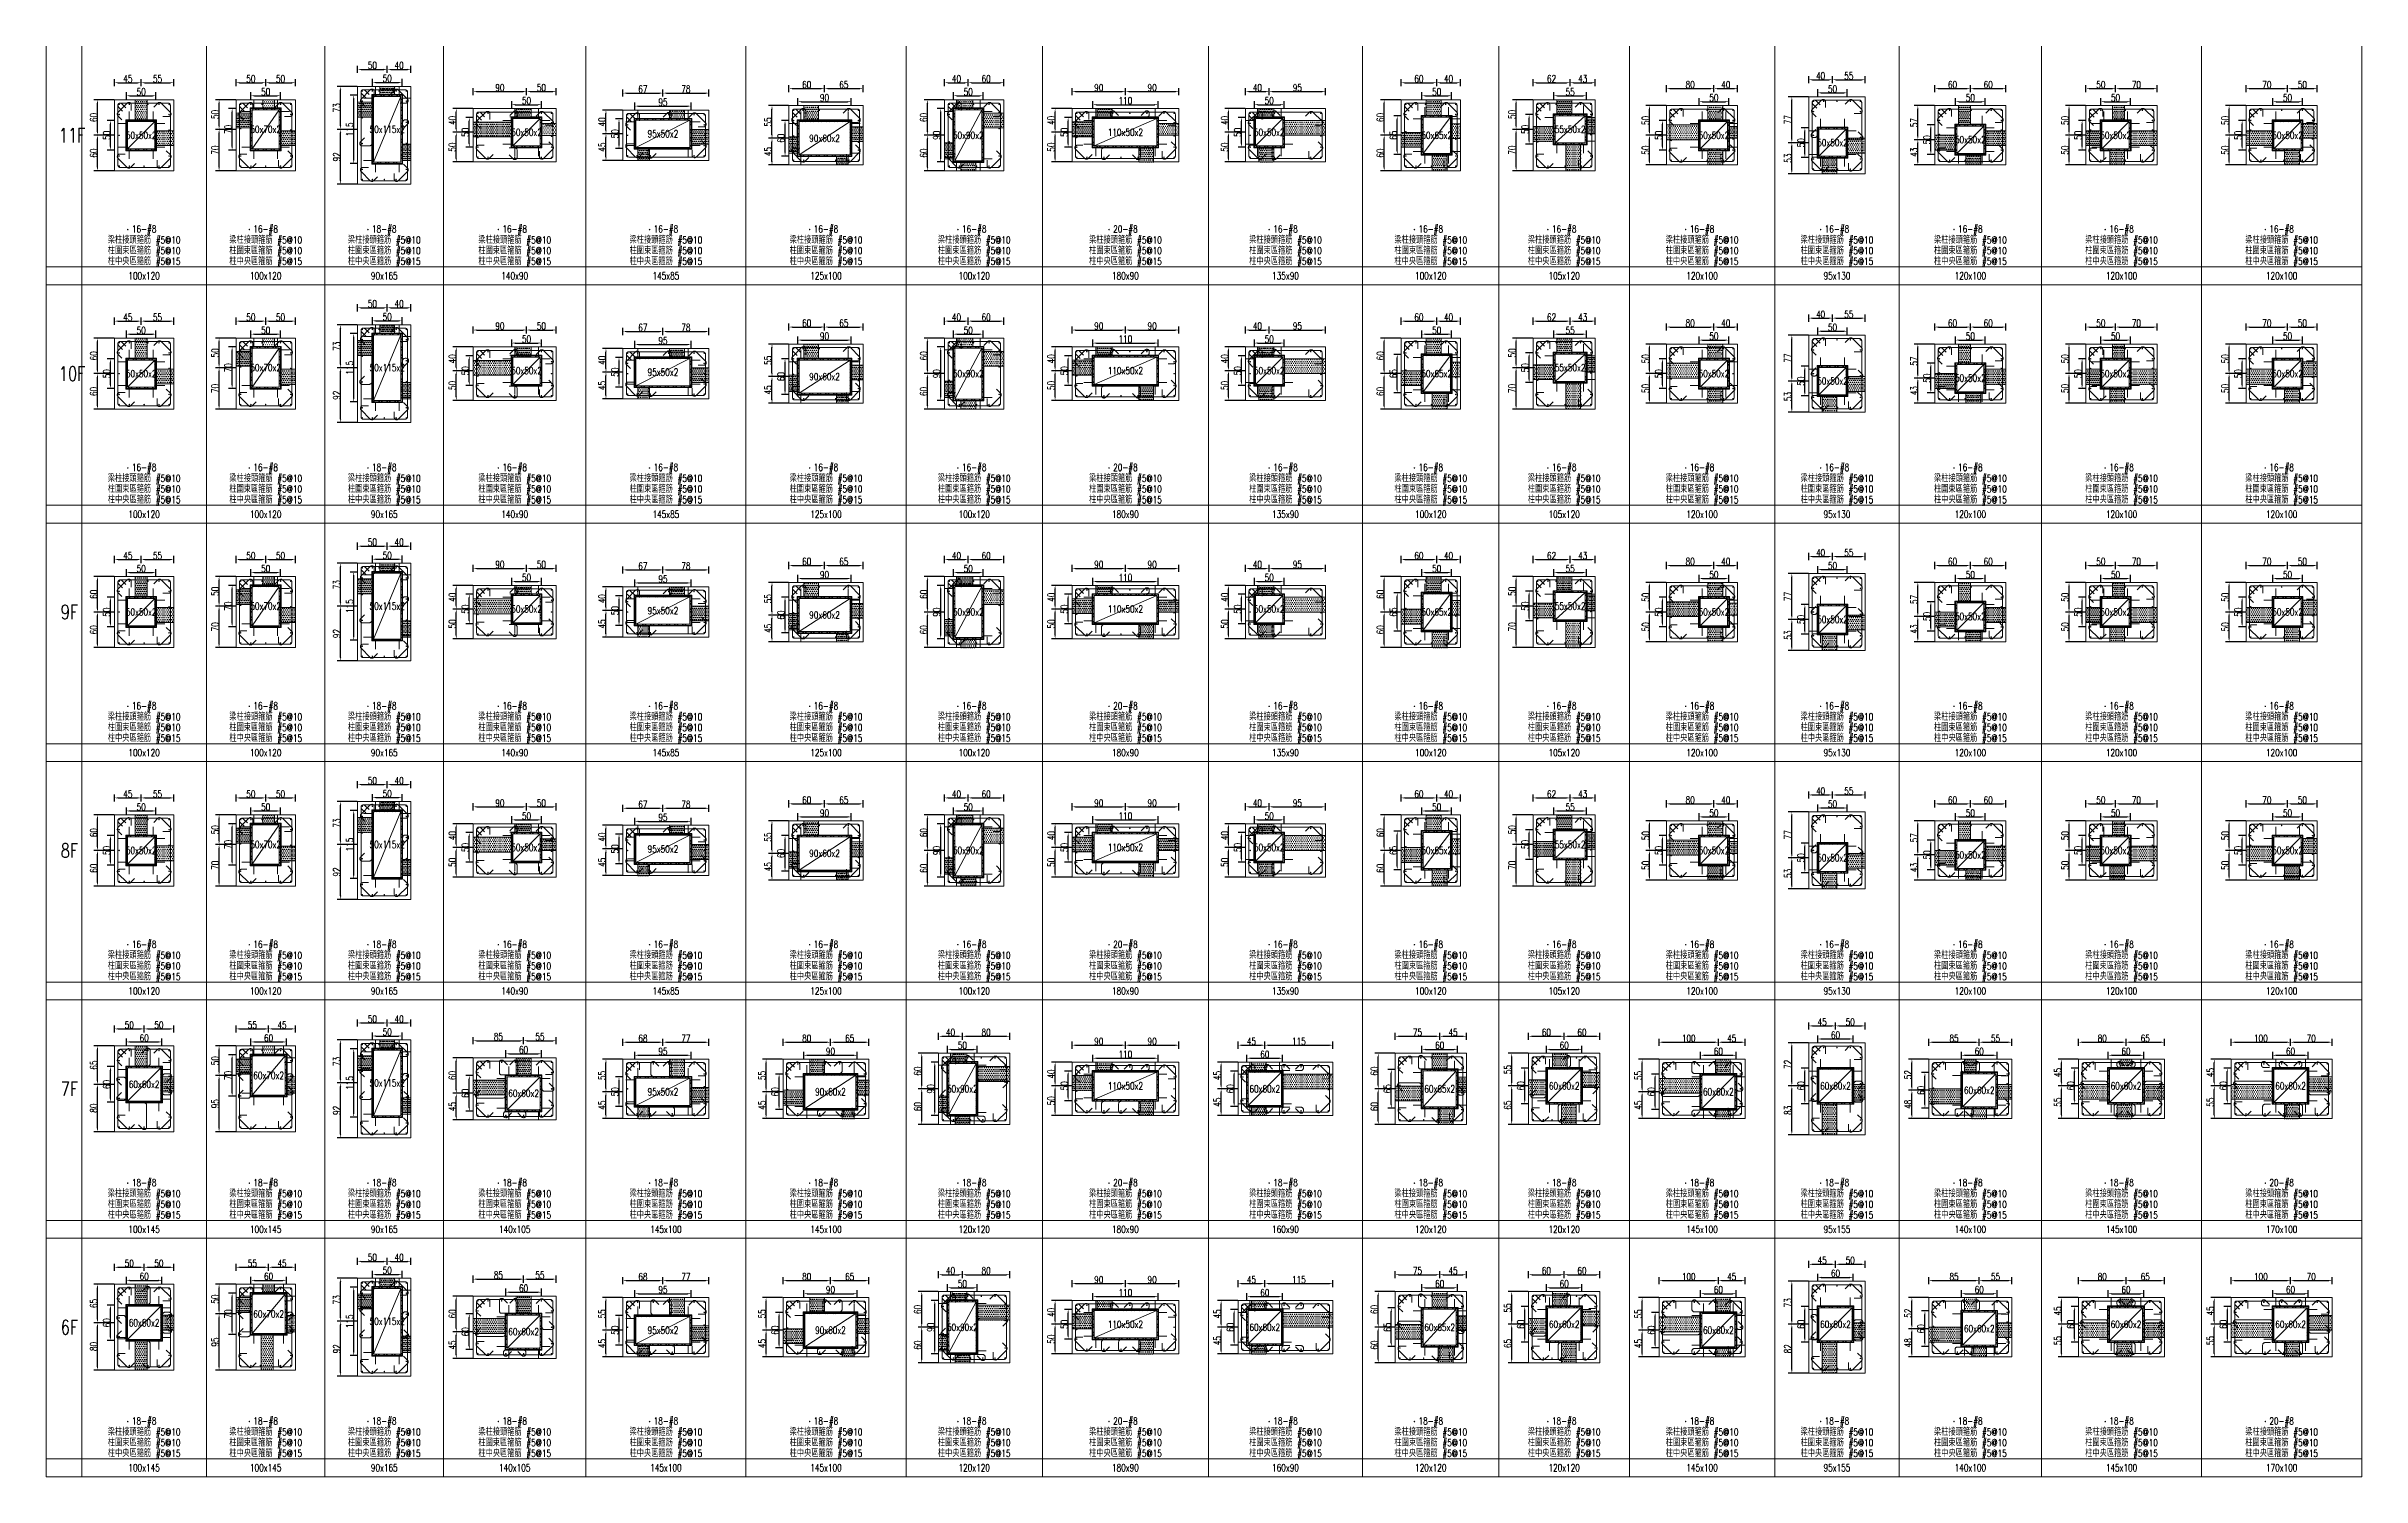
# Model space of a CAD drawing. Header units: millimetres. Extents: x 0 to 3905, y 0 to 8880.
# Drawn here: x 0 to 3905, y 2412 to 4824 of the extents above; entities that cross this region are included whole.
import ezdxf
from ezdxf.enums import TextEntityAlignment as Align

# ---------------------------------------------------------------- set-up
doc = ezdxf.new("R2010")
doc.units = ezdxf.units.MM
doc.layers.get('DEFPOINTS').update_dxf_attribs({"color": 3})
for name, color, linetype in [('Hatch線', 6, 'Continuous'), ('TC-鋼粱', 132, 'Continuous'), ('主筋斷面', 2, 'Continuous'), ('文字-主筋根數', 7, 'Continuous'), ('文字-剪力筋 中央區', 7, 'Continuous'), ('文字-剪力筋-BC', 7, 'Continuous'), ('文字-剪力筋-圍束區', 7, 'Continuous'), ('文字-斷面尺寸', 7, 'Continuous'), ('文字-樓群名稱', 7, 'Continuous'), ('文字-輔助字', 7, 'Continuous'), ('柱斷面線', 4, 'Continuous'), ('標註字', 4, 'Continuous'), ('箍筋線', 1, 'Continuous'), ('網格線', 7, 'Continuous'), ('鋼柱', 11, 'Continuous')]:
    doc.layers.add(name, color=color, linetype=linetype)
doc.styles.add('note', font='txt.shx', dxfattribs={"width": 0.75, "height": 12})
doc.styles.add('txt', font='txt.shx', dxfattribs={"height": 0.2, "bigfont": 'chineset.shx'})
doc.dimstyles.new('RCAD_DIM', dxfattribs={"dimtxt": 12, "dimasz": 6, "dimexe": 6, "dimexo": 0.625, "dimtad": 1, "dimdec": 0, "dimdsep": 46, "dimtxsty": 'note', "dimcen": 2.5, "dimclrd": 256, "dimclre": 256, "dimclrt": 256, "dimadec": 0, "dimazin": 0, "dimtfac": 1, "dimtmove": 0, "dimatfit": 3, "dimfxl": 0, "dimtolj": 1, "dimarcsym": 0})

msp = doc.modelspace()

# ---------------------------------------------------------------- texts
at = {"layer": '文字-主筋根數', "style": 'txt', "width": 0.75}
for s, p in [('16-#8', (165, 4515)), ('16-#8', (370, 4515)), ('18-#8', (570, 4515)), ('16-#8', (790, 4515)), ('16-#8', (1045, 4515)), ('16-#8', (1315, 4515)), ('16-#8', (1565, 4515)), ('20-#8', (1820, 4515)), ('16-#8', (2090, 4515)), ('16-#8', (2335, 4515)), ('16-#8', (2560, 4515)), ('16-#8', (2792.5, 4515)), ('16-#8', (3020, 4515)), ('16-#8', (3245, 4515)), ('16-#8', (3500, 4515)), ('16-#8', (3770, 4515)), ('16-#8', (165, 4113)), ('16-#8', (370, 4113)), ('18-#8', (570, 4113)), ('16-#8', (790, 4113)), ('16-#8', (1045, 4113)), ('16-#8', (1315, 4113)), ('16-#8', (1565, 4113)), ('20-#8', (1820, 4113)), ('16-#8', (2090, 4113)), ('16-#8', (2335, 4113)), ('16-#8', (2560, 4113)), ('16-#8', (2792.5, 4113)), ('16-#8', (3020, 4113)), ('16-#8', (3245, 4113)), ('16-#8', (3500, 4113)), ('16-#8', (3770, 4113)), ('16-#8', (165, 3711)), ('16-#8', (370, 3711)), ('18-#8', (570, 3711)), ('16-#8', (790, 3711)), ('16-#8', (1045, 3711)), ('16-#8', (1315, 3711)), ('16-#8', (1565, 3711)), ('20-#8', (1820, 3711)), ('16-#8', (2090, 3711)), ('16-#8', (2335, 3711)), ('16-#8', (2560, 3711)), ('16-#8', (2792.5, 3711)), ('16-#8', (3020, 3711)), ('16-#8', (3245, 3711)), ('16-#8', (3500, 3711)), ('16-#8', (3770, 3711)), ('16-#8', (165, 3309)), ('16-#8', (370, 3309)), ('18-#8', (570, 3309)), ('16-#8', (790, 3309)), ('16-#8', (1045, 3309)), ('16-#8', (1315, 3309)), ('16-#8', (1565, 3309)), ('20-#8', (1820, 3309)), ('16-#8', (2090, 3309)), ('16-#8', (2335, 3309)), ('16-#8', (2560, 3309)), ('16-#8', (2792.5, 3309)), ('16-#8', (3020, 3309)), ('16-#8', (3245, 3309)), ('16-#8', (3500, 3309)), ('16-#8', (3770, 3309)), ('18-#8', (165, 2907)), ('18-#8', (370, 2907)), ('18-#8', (570, 2907)), ('18-#8', (790, 2907)), ('18-#8', (1045, 2907)), ('18-#8', (1315, 2907)), ('18-#8', (1565, 2907)), ('20-#8', (1820, 2907)), ('18-#8', (2090, 2907)), ('18-#8', (2335, 2907)), ('18-#8', (2560, 2907)), ('18-#8', (2792.5, 2907)), ('18-#8', (3020, 2907)), ('18-#8', (3245, 2907)), ('18-#8', (3500, 2907)), ('20-#8', (3770, 2907)), ('18-#8', (165, 2505)), ('18-#8', (370, 2505)), ('18-#8', (570, 2505)), ('18-#8', (790, 2505)), ('18-#8', (1045, 2505)), ('18-#8', (1315, 2505)), ('18-#8', (1565, 2505)), ('20-#8', (1820, 2505)), ('18-#8', (2090, 2505)), ('18-#8', (2335, 2505)), ('18-#8', (2560, 2505)), ('18-#8', (2792.5, 2505)), ('18-#8', (3020, 2505)), ('18-#8', (3245, 2505)), ('18-#8', (3500, 2505)), ('20-#8', (3770, 2505))]:
    msp.add_text(s, height=12, dxfattribs=at).set_placement(p, align=Align.MIDDLE)
at = {"layer": '文字-剪力筋 中央區', "style": 'txt', "width": 0.75}
for p in [(165, 4461), (370, 4461), (570, 4461), (790, 4461), (1045, 4461), (1315, 4461), (1565, 4461), (1820, 4461), (2090, 4461), (2335, 4461), (2560, 4461), (2792.5, 4461), (3020, 4461), (3245, 4461), (3500, 4461), (3770, 4461), (165, 4059), (370, 4059), (570, 4059), (790, 4059), (1045, 4059), (1315, 4059), (1565, 4059), (1820, 4059), (2090, 4059), (2335, 4059), (2560, 4059), (2792.5, 4059), (3020, 4059), (3245, 4059), (3500, 4059), (3770, 4059), (165, 3657), (370, 3657), (570, 3657), (790, 3657), (1045, 3657), (1315, 3657), (1565, 3657), (1820, 3657), (2090, 3657), (2335, 3657), (2560, 3657), (2792.5, 3657), (3020, 3657), (3245, 3657), (3500, 3657), (3770, 3657), (165, 3255), (370, 3255), (570, 3255), (790, 3255), (1045, 3255), (1315, 3255), (1565, 3255), (1820, 3255), (2090, 3255), (2335, 3255), (2560, 3255), (2792.5, 3255), (3020, 3255), (3245, 3255), (3500, 3255), (3770, 3255), (165, 2853), (370, 2853), (570, 2853), (790, 2853), (1045, 2853), (1315, 2853), (1565, 2853), (1820, 2853), (2090, 2853), (2335, 2853), (2560, 2853), (2792.5, 2853), (3020, 2853), (3245, 2853), (3500, 2853), (3770, 2853), (165, 2451), (370, 2451), (570, 2451), (790, 2451), (1045, 2451), (1315, 2451), (1565, 2451), (1820, 2451), (2090, 2451), (2335, 2451), (2560, 2451), (2792.5, 2451), (3020, 2451), (3245, 2451), (3500, 2451), (3770, 2451)]:
    msp.add_text('柱中央區箍筋 #5@15', height=12, dxfattribs=at).set_placement(p, align=Align.MIDDLE)
at = {"layer": '文字-剪力筋-BC', "style": 'txt', "width": 0.75}
for p in [(165, 4497), (370, 4497), (570, 4497), (790, 4497), (1045, 4497), (1315, 4497), (1565, 4497), (1820, 4497), (2090, 4497), (2335, 4497), (2560, 4497), (2792.5, 4497), (3020, 4497), (3245, 4497), (3500, 4497), (3770, 4497), (165, 4095), (370, 4095), (570, 4095), (790, 4095), (1045, 4095), (1315, 4095), (1565, 4095), (1820, 4095), (2090, 4095), (2335, 4095), (2560, 4095), (2792.5, 4095), (3020, 4095), (3245, 4095), (3500, 4095), (3770, 4095), (165, 3693), (370, 3693), (570, 3693), (790, 3693), (1045, 3693), (1315, 3693), (1565, 3693), (1820, 3693), (2090, 3693), (2335, 3693), (2560, 3693), (2792.5, 3693), (3020, 3693), (3245, 3693), (3500, 3693), (3770, 3693), (165, 3291), (370, 3291), (570, 3291), (790, 3291), (1045, 3291), (1315, 3291), (1565, 3291), (1820, 3291), (2090, 3291), (2335, 3291), (2560, 3291), (2792.5, 3291), (3020, 3291), (3245, 3291), (3500, 3291), (3770, 3291), (165, 2889), (370, 2889), (570, 2889), (790, 2889), (1045, 2889), (1315, 2889), (1565, 2889), (1820, 2889), (2090, 2889), (2335, 2889), (2560, 2889), (2792.5, 2889), (3020, 2889), (3245, 2889), (3500, 2889), (3770, 2889), (165, 2487), (370, 2487), (570, 2487), (790, 2487), (1045, 2487), (1315, 2487), (1565, 2487), (1820, 2487), (2090, 2487), (2335, 2487), (2560, 2487), (2792.5, 2487), (3020, 2487), (3245, 2487), (3500, 2487), (3770, 2487)]:
    msp.add_text('梁柱接頭箍筋 #5@10', height=12, dxfattribs=at).set_placement(p, align=Align.MIDDLE)
at = {"layer": '文字-剪力筋-圍束區', "style": 'txt', "width": 0.75}
for p in [(165, 4479), (370, 4479), (570, 4479), (790, 4479), (1045, 4479), (1315, 4479), (1565, 4479), (1820, 4479), (2090, 4479), (2335, 4479), (2560, 4479), (2792.5, 4479), (3020, 4479), (3245, 4479), (3500, 4479), (3770, 4479), (165, 4077), (370, 4077), (570, 4077), (790, 4077), (1045, 4077), (1315, 4077), (1565, 4077), (1820, 4077), (2090, 4077), (2335, 4077), (2560, 4077), (2792.5, 4077), (3020, 4077), (3245, 4077), (3500, 4077), (3770, 4077), (165, 3675), (370, 3675), (570, 3675), (790, 3675), (1045, 3675), (1315, 3675), (1565, 3675), (1820, 3675), (2090, 3675), (2335, 3675), (2560, 3675), (2792.5, 3675), (3020, 3675), (3245, 3675), (3500, 3675), (3770, 3675), (165, 3273), (370, 3273), (570, 3273), (790, 3273), (1045, 3273), (1315, 3273), (1565, 3273), (1820, 3273), (2090, 3273), (2335, 3273), (2560, 3273), (2792.5, 3273), (3020, 3273), (3245, 3273), (3500, 3273), (3770, 3273), (165, 2871), (370, 2871), (570, 2871), (790, 2871), (1045, 2871), (1315, 2871), (1565, 2871), (1820, 2871), (2090, 2871), (2335, 2871), (2560, 2871), (2792.5, 2871), (3020, 2871), (3245, 2871), (3500, 2871), (3770, 2871), (165, 2469), (370, 2469), (570, 2469), (790, 2469), (1045, 2469), (1315, 2469), (1565, 2469), (1820, 2469), (2090, 2469), (2335, 2469), (2560, 2469), (2792.5, 2469), (3020, 2469), (3245, 2469), (3500, 2469), (3770, 2469)]:
    msp.add_text('柱圍束區箍筋 #5@10', height=12, dxfattribs=at).set_placement(p, align=Align.MIDDLE)
at = {"layer": '文字-斷面尺寸', "style": 'txt', "width": 0.75}
for s, p in [('100x120', (165, 4437)), ('100x120', (370, 4437)), ('90x165', (570, 4437)), ('140x90', (790, 4437)), ('145x85', (1045, 4437)), ('125x100', (1315, 4437)), ('100x120', (1565, 4437)), ('180x90', (1820, 4437)), ('135x90', (2090, 4437)), ('100x120', (2335, 4437)), ('105x120', (2560, 4437)), ('120x100', (2792.5, 4437)), ('95x130', (3020, 4437)), ('120x100', (3245, 4437)), ('120x100', (3500, 4437)), ('120x100', (3770, 4437)), ('100x120', (165, 4035)), ('100x120', (370, 4035)), ('90x165', (570, 4035)), ('140x90', (790, 4035)), ('145x85', (1045, 4035)), ('125x100', (1315, 4035)), ('100x120', (1565, 4035)), ('180x90', (1820, 4035)), ('135x90', (2090, 4035)), ('100x120', (2335, 4035)), ('105x120', (2560, 4035)), ('120x100', (2792.5, 4035)), ('95x130', (3020, 4035)), ('120x100', (3245, 4035)), ('120x100', (3500, 4035)), ('120x100', (3770, 4035)), ('100x120', (165, 3633)), ('100x120', (370, 3633)), ('90x165', (570, 3633)), ('140x90', (790, 3633)), ('145x85', (1045, 3633)), ('125x100', (1315, 3633)), ('100x120', (1565, 3633)), ('180x90', (1820, 3633)), ('135x90', (2090, 3633)), ('100x120', (2335, 3633)), ('105x120', (2560, 3633)), ('120x100', (2792.5, 3633)), ('95x130', (3020, 3633)), ('120x100', (3245, 3633)), ('120x100', (3500, 3633)), ('120x100', (3770, 3633)), ('100x120', (165, 3231)), ('100x120', (370, 3231)), ('90x165', (570, 3231)), ('140x90', (790, 3231)), ('145x85', (1045, 3231)), ('125x100', (1315, 3231)), ('100x120', (1565, 3231)), ('180x90', (1820, 3231)), ('135x90', (2090, 3231)), ('100x120', (2335, 3231)), ('105x120', (2560, 3231)), ('120x100', (2792.5, 3231)), ('95x130', (3020, 3231)), ('120x100', (3245, 3231)), ('120x100', (3500, 3231)), ('120x100', (3770, 3231)), ('100x145', (165, 2829)), ('100x145', (370, 2829)), ('90x165', (570, 2829)), ('140x105', (790, 2829)), ('145x100', (1045, 2829)), ('145x100', (1315, 2829)), ('120x120', (1565, 2829)), ('180x90', (1820, 2829)), ('160x90', (2090, 2829)), ('120x120', (2335, 2829)), ('120x120', (2560, 2829)), ('145x100', (2792.5, 2829)), ('95x155', (3020, 2829)), ('140x100', (3245, 2829)), ('145x100', (3500, 2829)), ('170x100', (3770, 2829)), ('100x145', (165, 2427)), ('100x145', (370, 2427)), ('90x165', (570, 2427)), ('140x105', (790, 2427)), ('145x100', (1045, 2427)), ('145x100', (1315, 2427)), ('120x120', (1565, 2427)), ('180x90', (1820, 2427)), ('160x90', (2090, 2427)), ('120x120', (2335, 2427)), ('120x120', (2560, 2427)), ('145x100', (2792.5, 2427)), ('95x155', (3020, 2427)), ('140x100', (3245, 2427)), ('145x100', (3500, 2427)), ('170x100', (3770, 2427))]:
    msp.add_text(s, height=12, dxfattribs=at).set_placement(p, align=Align.MIDDLE)
at = {"layer": '文字-樓群名稱', "style": 'txt', "width": 0.75}
for s, p in [('11F', (43.5, 4674)), ('10F', (43.5, 4272)), ('9F', (39, 3870)), ('8F', (39, 3468)), ('7F', (39, 3066)), ('6F', (39, 2664))]:
    msp.add_text(s, height=24, dxfattribs=at).set_placement(p, align=Align.MIDDLE)
at = {"layer": '文字-輔助字', "style": 'txt', "width": 0.75}
for s, p in [('50x70x2', (370, 4684)), ('50x115x2', (575, 4684)), ('55x50x2', (2570, 4684)), ('50x50x2', (160, 4674)), ('50x50x2', (810, 4679)), ('95x50x2', (1040, 4676.5)), ('90x60x2', (1312.5, 4669)), ('50x90x2', (1555, 4674)), ('110x50x2', (1820, 4679)), ('50x50x2', (2062.5, 4679)), ('50x65x2', (2345, 4674)), ('50x50x2', (2812.5, 4674)), ('50x50x2', (3012.5, 4661.5)), ('50x50x2', (3245, 4666.5)), ('50x50x2', (3490, 4674)), ('50x50x2', (3780, 4674)), ('50x50x2', (160, 4272)), ('50x70x2', (370, 4282)), ('50x115x2', (575, 4282)), ('50x50x2', (810, 4277)), ('95x50x2', (1040, 4274.5)), ('90x60x2', (1312.5, 4267)), ('50x90x2', (1555, 4272)), ('110x50x2', (1820, 4277)), ('50x50x2', (2062.5, 4277)), ('50x65x2', (2345, 4272)), ('55x50x2', (2570, 4282)), ('50x50x2', (2812.5, 4272)), ('50x50x2', (3012.5, 4259.5)), ('50x50x2', (3245, 4264.5)), ('50x50x2', (3490, 4272)), ('50x50x2', (3780, 4272)), ('50x50x2', (160, 3870)), ('50x70x2', (370, 3880)), ('50x115x2', (575, 3880)), ('50x50x2', (810, 3875)), ('95x50x2', (1040, 3872.5)), ('90x60x2', (1312.5, 3865)), ('50x90x2', (1555, 3870)), ('110x50x2', (1820, 3875)), ('50x50x2', (2062.5, 3875)), ('50x65x2', (2345, 3870)), ('55x50x2', (2570, 3880)), ('50x50x2', (2812.5, 3870)), ('50x50x2', (3245, 3862.5)), ('50x50x2', (3490, 3870)), ('50x50x2', (3780, 3870)), ('50x50x2', (3012.5, 3857.5)), ('50x70x2', (370, 3478)), ('50x115x2', (575, 3478)), ('50x50x2', (810, 3473)), ('95x50x2', (1040, 3470.5)), ('110x50x2', (1820, 3473)), ('50x50x2', (2062.5, 3473)), ('55x50x2', (2570, 3478)), ('50x50x2', (160, 3468)), ('90x60x2', (1312.5, 3463)), ('50x90x2', (1555, 3468)), ('50x65x2', (2345, 3468)), ('50x50x2', (2812.5, 3468)), ('50x50x2', (3012.5, 3455.5)), ('50x50x2', (3245, 3460.5)), ('50x50x2', (3490, 3468)), ('50x50x2', (3780, 3468)), ('60x70x2', (375, 3088.5)), ('60x60x2', (165, 3073.5)), ('50x115x2', (575, 3076)), ('60x60x2', (805, 3058.5)), ('95x50x2', (1040, 3061)), ('90x60x2', (1322.5, 3061)), ('50x90x2', (1545, 3066)), ('110x50x2', (1820, 3071)), ('60x60x2', (2055, 3066)), ('60x65x2', (2350, 3066)), ('60x60x2', (2560, 3071)), ('60x60x2', (2820, 3061)), ('60x60x2', (3017.5, 3071)), ('60x60x2', (3260, 3063.5)), ('60x60x2', (3507.5, 3071)), ('60x60x2', (3785, 3071)), ('60x60x2', (165, 2671.5)), ('60x70x2', (375, 2686.5)), ('50x115x2', (575, 2674)), ('60x60x2', (805, 2656.5)), ('95x50x2', (1040, 2659)), ('90x60x2', (1322.5, 2659)), ('50x90x2', (1545, 2664)), ('110x50x2', (1820, 2669)), ('60x60x2', (2055, 2664)), ('60x65x2', (2350, 2664)), ('60x60x2', (2560, 2669)), ('60x60x2', (2820, 2659)), ('60x60x2', (3017.5, 2669)), ('60x60x2', (3260, 2661.5)), ('60x60x2', (3507.5, 2669)), ('60x60x2', (3785, 2669))]:
    msp.add_text(s, height=12, dxfattribs=at).set_placement(p, align=Align.MIDDLE)

# ---------------------------------------------------------------- blocks, each defined once
blk = doc.blocks.new('*D54')
at = {"layer": 'DEFPOINTS', "color": 0}
for p in [(135, 2736.5), (195, 2743.1), (195, 2736.5)]:
    blk.add_point(p, dxfattribs=at)
at = {"layer": '標註字', "lineweight": -2}
for p, q in [((135, 2737.1), (135, 2749.1)), ((141, 2743.1), (189, 2743.1)), ((195, 2737.1), (195, 2749.1))]:
    blk.add_line(p, q, dxfattribs=at)
at = {"layer": '標註字'}
for points in [[(141, 2744.1), (141, 2742.1), (135, 2743.1)], [(189, 2742.1), (189, 2744.1), (195, 2743.1)]]:
    blk.add_solid(points, dxfattribs=at)
at = {"layer": '標註字', "insert": (165, 2749.8), "char_height": 12, "attachment_point": 5, "style": 'note'}
blk.add_mtext('\\A1;60', dxfattribs=at)
blk = doc.blocks.new('*D55')
at = {"layer": 'DEFPOINTS', "color": 0}
for p in [(108.4, 2701.5), (115, 2701.5), (115, 2641.5)]:
    blk.add_point(p, dxfattribs=at)
at = {"layer": '標註字', "lineweight": -2}
for p, q in [((114.4, 2701.5), (102.4, 2701.5)), ((108.4, 2647.5), (108.4, 2695.5)), ((114.4, 2641.5), (102.4, 2641.5))]:
    blk.add_line(p, q, dxfattribs=at)
at = {"layer": '標註字'}
for points in [[(109.4, 2695.5), (107.4, 2695.5), (108.4, 2701.5)], [(107.4, 2647.5), (109.4, 2647.5), (108.4, 2641.5)]]:
    blk.add_solid(points, dxfattribs=at)
at = {"layer": '標註字', "insert": (101.8, 2671.5), "char_height": 12, "attachment_point": 5, "rotation": 90, "style": 'note'}
blk.add_mtext('\\A1;60', dxfattribs=at)
blk = doc.blocks.new('*D56')
at = {"layer": 'DEFPOINTS', "color": 0}
for p in [(115, 2758.5), (165, 2765.1), (165, 2758.5)]:
    blk.add_point(p, dxfattribs=at)
at = {"layer": '標註字', "lineweight": -2}
for p, q in [((115, 2759.1), (115, 2771.1)), ((121, 2765.1), (159, 2765.1)), ((165, 2759.1), (165, 2771.1))]:
    blk.add_line(p, q, dxfattribs=at)
at = {"layer": '標註字'}
for points in [[(121, 2766.1), (121, 2764.1), (115, 2765.1)], [(159, 2764.1), (159, 2766.1), (165, 2765.1)]]:
    blk.add_solid(points, dxfattribs=at)
at = {"layer": '標註字', "insert": (140, 2771.8), "char_height": 12, "attachment_point": 5, "style": 'note'}
blk.add_mtext('\\A1;50', dxfattribs=at)
blk = doc.blocks.new('*D57')
at = {"layer": 'DEFPOINTS', "color": 0}
for p in [(165, 2758.5), (215, 2765.1), (215, 2758.5)]:
    blk.add_point(p, dxfattribs=at)
at = {"layer": '標註字', "lineweight": -2}
for p, q in [((165, 2759.1), (165, 2771.1)), ((171, 2765.1), (209, 2765.1)), ((215, 2759.1), (215, 2771.1))]:
    blk.add_line(p, q, dxfattribs=at)
at = {"layer": '標註字'}
for points in [[(171, 2766.1), (171, 2764.1), (165, 2765.1)], [(209, 2764.1), (209, 2766.1), (215, 2765.1)]]:
    blk.add_solid(points, dxfattribs=at)
at = {"layer": '標註字', "insert": (190, 2771.8), "char_height": 12, "attachment_point": 5, "style": 'note'}
blk.add_mtext('\\A1;50', dxfattribs=at)
blk = doc.blocks.new('*D58')
at = {"layer": 'DEFPOINTS', "color": 0}
for p in [(86.4, 2671.5), (115, 2671.5), (115, 2591.5)]:
    blk.add_point(p, dxfattribs=at)
at = {"layer": '標註字', "lineweight": -2}
for p, q in [((114.4, 2671.5), (80.4, 2671.5)), ((86.4, 2597.5), (86.4, 2665.5)), ((114.4, 2591.5), (80.4, 2591.5))]:
    blk.add_line(p, q, dxfattribs=at)
at = {"layer": '標註字'}
for points in [[(87.4, 2665.5), (85.4, 2665.5), (86.4, 2671.5)], [(85.4, 2597.5), (87.4, 2597.5), (86.4, 2591.5)]]:
    blk.add_solid(points, dxfattribs=at)
at = {"layer": '標註字', "insert": (79.8, 2631.5), "char_height": 12, "attachment_point": 5, "rotation": 90, "style": 'note'}
blk.add_mtext('\\A1;80', dxfattribs=at)
blk = doc.blocks.new('*D59')
at = {"layer": 'DEFPOINTS', "color": 0}
for p in [(86.4, 2736.5), (115, 2736.5), (115, 2671.5)]:
    blk.add_point(p, dxfattribs=at)
at = {"layer": '標註字', "lineweight": -2}
for p, q in [((114.4, 2736.5), (80.4, 2736.5)), ((86.4, 2677.5), (86.4, 2730.5)), ((114.4, 2671.5), (80.4, 2671.5))]:
    blk.add_line(p, q, dxfattribs=at)
at = {"layer": '標註字'}
for points in [[(87.4, 2730.5), (85.4, 2730.5), (86.4, 2736.5)], [(85.4, 2677.5), (87.4, 2677.5), (86.4, 2671.5)]]:
    blk.add_solid(points, dxfattribs=at)
at = {"layer": '標註字', "insert": (79.8, 2704), "char_height": 12, "attachment_point": 5, "rotation": 90, "style": 'note'}
blk.add_mtext('\\A1;65', dxfattribs=at)
blk = doc.blocks.new('Circle_Filled')
at = {"const_width": 0.5}
blk.add_lwpolyline([(-0.25, 0, 1), (0.25, 0, 1)], format="xyb", close=True, dxfattribs=at)
blk = doc.blocks.new('*D186')
at = {"layer": 'DEFPOINTS', "color": 0}
for p in [(345, 2736.5), (405, 2743.1), (405, 2736.5)]:
    blk.add_point(p, dxfattribs=at)
at = {"layer": '標註字', "lineweight": -2}
for p, q in [((345, 2737.1), (345, 2749.1)), ((351, 2743.1), (399, 2743.1)), ((405, 2737.1), (405, 2749.1))]:
    blk.add_line(p, q, dxfattribs=at)
at = {"layer": '標註字'}
for points in [[(351, 2744.1), (351, 2742.1), (345, 2743.1)], [(399, 2742.1), (399, 2744.1), (405, 2743.1)]]:
    blk.add_solid(points, dxfattribs=at)
at = {"layer": '標註字', "insert": (375, 2749.8), "char_height": 12, "attachment_point": 5, "style": 'note'}
blk.add_mtext('\\A1;60', dxfattribs=at)
blk = doc.blocks.new('*D187')
at = {"layer": 'DEFPOINTS', "color": 0}
for p in [(313.4, 2721.5), (320, 2721.5), (320, 2651.5)]:
    blk.add_point(p, dxfattribs=at)
at = {"layer": '標註字', "lineweight": -2}
for p, q in [((319.4, 2721.5), (307.4, 2721.5)), ((313.4, 2657.5), (313.4, 2715.5)), ((319.4, 2651.5), (307.4, 2651.5))]:
    blk.add_line(p, q, dxfattribs=at)
at = {"layer": '標註字'}
for points in [[(314.4, 2715.5), (312.4, 2715.5), (313.4, 2721.5)], [(312.4, 2657.5), (314.4, 2657.5), (313.4, 2651.5)]]:
    blk.add_solid(points, dxfattribs=at)
at = {"layer": '標註字', "insert": (306.8, 2686.5), "char_height": 12, "attachment_point": 5, "rotation": 90, "style": 'note'}
blk.add_mtext('\\A1;70', dxfattribs=at)
blk = doc.blocks.new('*D188')
at = {"layer": 'DEFPOINTS', "color": 0}
for p in [(320, 2758.5), (375, 2765.1), (375, 2758.5)]:
    blk.add_point(p, dxfattribs=at)
at = {"layer": '標註字', "lineweight": -2}
for p, q in [((320, 2759.1), (320, 2771.1)), ((326, 2765.1), (369, 2765.1)), ((375, 2759.1), (375, 2771.1))]:
    blk.add_line(p, q, dxfattribs=at)
at = {"layer": '標註字'}
for points in [[(326, 2766.1), (326, 2764.1), (320, 2765.1)], [(369, 2764.1), (369, 2766.1), (375, 2765.1)]]:
    blk.add_solid(points, dxfattribs=at)
at = {"layer": '標註字', "insert": (347.5, 2771.8), "char_height": 12, "attachment_point": 5, "style": 'note'}
blk.add_mtext('\\A1;55', dxfattribs=at)
blk = doc.blocks.new('*D189')
at = {"layer": 'DEFPOINTS', "color": 0}
for p in [(375, 2758.5), (420, 2765.1), (420, 2758.5)]:
    blk.add_point(p, dxfattribs=at)
at = {"layer": '標註字', "lineweight": -2}
for p, q in [((375, 2759.1), (375, 2771.1)), ((381, 2765.1), (414, 2765.1)), ((420, 2759.1), (420, 2771.1))]:
    blk.add_line(p, q, dxfattribs=at)
at = {"layer": '標註字'}
for points in [[(381, 2766.1), (381, 2764.1), (375, 2765.1)], [(414, 2764.1), (414, 2766.1), (420, 2765.1)]]:
    blk.add_solid(points, dxfattribs=at)
at = {"layer": '標註字', "insert": (397.5, 2771.8), "char_height": 12, "attachment_point": 5, "style": 'note'}
blk.add_mtext('\\A1;45', dxfattribs=at)
blk = doc.blocks.new('*D190')
at = {"layer": 'DEFPOINTS', "color": 0}
for p in [(291.4, 2686.5), (320, 2686.5), (320, 2591.5)]:
    blk.add_point(p, dxfattribs=at)
at = {"layer": '標註字', "lineweight": -2}
for p, q in [((319.4, 2686.5), (285.4, 2686.5)), ((291.4, 2597.5), (291.4, 2680.5)), ((319.4, 2591.5), (285.4, 2591.5))]:
    blk.add_line(p, q, dxfattribs=at)
at = {"layer": '標註字'}
for points in [[(292.4, 2680.5), (290.4, 2680.5), (291.4, 2686.5)], [(290.4, 2597.5), (292.4, 2597.5), (291.4, 2591.5)]]:
    blk.add_solid(points, dxfattribs=at)
at = {"layer": '標註字', "insert": (284.8, 2639), "char_height": 12, "attachment_point": 5, "rotation": 90, "style": 'note'}
blk.add_mtext('\\A1;95', dxfattribs=at)
blk = doc.blocks.new('*D191')
at = {"layer": 'DEFPOINTS', "color": 0}
for p in [(291.4, 2736.5), (320, 2736.5), (320, 2686.5)]:
    blk.add_point(p, dxfattribs=at)
at = {"layer": '標註字', "lineweight": -2}
for p, q in [((319.4, 2736.5), (285.4, 2736.5)), ((291.4, 2692.5), (291.4, 2730.5)), ((319.4, 2686.5), (285.4, 2686.5))]:
    blk.add_line(p, q, dxfattribs=at)
at = {"layer": '標註字'}
for points in [[(292.4, 2730.5), (290.4, 2730.5), (291.4, 2736.5)], [(290.4, 2692.5), (292.4, 2692.5), (291.4, 2686.5)]]:
    blk.add_solid(points, dxfattribs=at)
at = {"layer": '標註字', "insert": (284.8, 2711.5), "char_height": 12, "attachment_point": 5, "rotation": 90, "style": 'note'}
blk.add_mtext('\\A1;50', dxfattribs=at)
blk = doc.blocks.new('*D318')
at = {"layer": 'DEFPOINTS', "color": 0}
for p in [(550, 2746.5), (600, 2753.1), (600, 2746.5)]:
    blk.add_point(p, dxfattribs=at)
at = {"layer": '標註字', "lineweight": -2}
for p, q in [((550, 2747.1), (550, 2759.1)), ((556, 2753.1), (594, 2753.1)), ((600, 2747.1), (600, 2759.1))]:
    blk.add_line(p, q, dxfattribs=at)
at = {"layer": '標註字'}
for points in [[(556, 2754.1), (556, 2752.1), (550, 2753.1)], [(594, 2752.1), (594, 2754.1), (600, 2753.1)]]:
    blk.add_solid(points, dxfattribs=at)
at = {"layer": '標註字', "insert": (575, 2759.8), "char_height": 12, "attachment_point": 5, "style": 'note'}
blk.add_mtext('\\A1;50', dxfattribs=at)
blk = doc.blocks.new('*D319')
at = {"layer": 'DEFPOINTS', "color": 0}
for p in [(518.4, 2731.5), (525, 2731.5), (525, 2616.5)]:
    blk.add_point(p, dxfattribs=at)
at = {"layer": '標註字', "lineweight": -2}
for p, q in [((524.4, 2731.5), (512.4, 2731.5)), ((518.4, 2622.5), (518.4, 2725.5)), ((524.4, 2616.5), (512.4, 2616.5))]:
    blk.add_line(p, q, dxfattribs=at)
at = {"layer": '標註字'}
for points in [[(519.4, 2725.5), (517.4, 2725.5), (518.4, 2731.5)], [(517.4, 2622.5), (519.4, 2622.5), (518.4, 2616.5)]]:
    blk.add_solid(points, dxfattribs=at)
at = {"layer": '標註字', "insert": (511.8, 2674), "char_height": 12, "attachment_point": 5, "rotation": 90, "style": 'note'}
blk.add_mtext('\\A1;115', dxfattribs=at)
blk = doc.blocks.new('*D320')
at = {"layer": 'DEFPOINTS', "color": 0}
for p in [(575, 2775.1), (525, 2768.5), (575, 2768.5)]:
    blk.add_point(p, dxfattribs=at)
at = {"layer": '標註字', "lineweight": -2}
for p, q in [((525, 2769.1), (525, 2781.1)), ((531, 2775.1), (569, 2775.1)), ((575, 2769.1), (575, 2781.1))]:
    blk.add_line(p, q, dxfattribs=at)
at = {"layer": '標註字'}
for points in [[(531, 2776.1), (531, 2774.1), (525, 2775.1)], [(569, 2774.1), (569, 2776.1), (575, 2775.1)]]:
    blk.add_solid(points, dxfattribs=at)
at = {"layer": '標註字', "insert": (550, 2781.8), "char_height": 12, "attachment_point": 5, "style": 'note'}
blk.add_mtext('\\A1;50', dxfattribs=at)
blk = doc.blocks.new('*D321')
at = {"layer": 'DEFPOINTS', "color": 0}
for p in [(615, 2775.1), (575, 2768.5), (615, 2768.5)]:
    blk.add_point(p, dxfattribs=at)
at = {"layer": '標註字', "lineweight": -2}
for p, q in [((575, 2769.1), (575, 2781.1)), ((581, 2775.1), (609, 2775.1)), ((615, 2769.1), (615, 2781.1))]:
    blk.add_line(p, q, dxfattribs=at)
at = {"layer": '標註字'}
for points in [[(581, 2776.1), (581, 2774.1), (575, 2775.1)], [(609, 2774.1), (609, 2776.1), (615, 2775.1)]]:
    blk.add_solid(points, dxfattribs=at)
at = {"layer": '標註字', "insert": (595, 2781.8), "char_height": 12, "attachment_point": 5, "style": 'note'}
blk.add_mtext('\\A1;40', dxfattribs=at)
blk = doc.blocks.new('*D322')
at = {"layer": 'DEFPOINTS', "color": 0}
for p in [(496.4, 2674), (525, 2674), (525, 2581.5)]:
    blk.add_point(p, dxfattribs=at)
at = {"layer": '標註字', "lineweight": -2}
for p, q in [((524.4, 2674), (490.4, 2674)), ((496.4, 2587.5), (496.4, 2668)), ((524.4, 2581.5), (490.4, 2581.5))]:
    blk.add_line(p, q, dxfattribs=at)
at = {"layer": '標註字'}
for points in [[(497.4, 2668), (495.4, 2668), (496.4, 2674)], [(495.4, 2587.5), (497.4, 2587.5), (496.4, 2581.5)]]:
    blk.add_solid(points, dxfattribs=at)
at = {"layer": '標註字', "insert": (489.8, 2627.7), "char_height": 12, "attachment_point": 5, "rotation": 90, "style": 'note'}
blk.add_mtext('\\A1;92', dxfattribs=at)
blk = doc.blocks.new('*D323')
at = {"layer": 'DEFPOINTS', "color": 0}
for p in [(496.4, 2746.5), (525, 2746.5), (525, 2674)]:
    blk.add_point(p, dxfattribs=at)
at = {"layer": '標註字', "lineweight": -2}
for p, q in [((524.4, 2746.5), (490.4, 2746.5)), ((496.4, 2680), (496.4, 2740.5)), ((524.4, 2674), (490.4, 2674))]:
    blk.add_line(p, q, dxfattribs=at)
at = {"layer": '標註字'}
for points in [[(497.4, 2740.5), (495.4, 2740.5), (496.4, 2746.5)], [(495.4, 2680), (497.4, 2680), (496.4, 2674)]]:
    blk.add_solid(points, dxfattribs=at)
at = {"layer": '標註字', "insert": (489.8, 2710.2), "char_height": 12, "attachment_point": 5, "rotation": 90, "style": 'note'}
blk.add_mtext('\\A1;73', dxfattribs=at)
blk = doc.blocks.new('*D450')
at = {"layer": 'DEFPOINTS', "color": 0}
for p in [(775, 2716.5), (835, 2723.1), (835, 2716.5)]:
    blk.add_point(p, dxfattribs=at)
at = {"layer": '標註字', "lineweight": -2}
for p, q in [((775, 2717.1), (775, 2729.1)), ((781, 2723.1), (829, 2723.1)), ((835, 2717.1), (835, 2729.1))]:
    blk.add_line(p, q, dxfattribs=at)
at = {"layer": '標註字'}
for points in [[(781, 2724.1), (781, 2722.1), (775, 2723.1)], [(829, 2722.1), (829, 2724.1), (835, 2723.1)]]:
    blk.add_solid(points, dxfattribs=at)
at = {"layer": '標註字', "insert": (805, 2729.8), "char_height": 12, "attachment_point": 5, "style": 'note'}
blk.add_mtext('\\A1;60', dxfattribs=at)
blk = doc.blocks.new('*D451')
at = {"layer": 'DEFPOINTS', "color": 0}
for p in [(713.4, 2686.5), (720, 2686.5), (720, 2626.5)]:
    blk.add_point(p, dxfattribs=at)
at = {"layer": '標註字', "lineweight": -2}
for p, q in [((719.4, 2686.5), (707.4, 2686.5)), ((713.4, 2632.5), (713.4, 2680.5)), ((719.4, 2626.5), (707.4, 2626.5))]:
    blk.add_line(p, q, dxfattribs=at)
at = {"layer": '標註字'}
for points in [[(714.4, 2680.5), (712.4, 2680.5), (713.4, 2686.5)], [(712.4, 2632.5), (714.4, 2632.5), (713.4, 2626.5)]]:
    blk.add_solid(points, dxfattribs=at)
at = {"layer": '標註字', "insert": (706.8, 2656.5), "char_height": 12, "attachment_point": 5, "rotation": 90, "style": 'note'}
blk.add_mtext('\\A1;60', dxfattribs=at)
blk = doc.blocks.new('*D452')
at = {"layer": 'DEFPOINTS', "color": 0}
for p in [(720, 2738.5), (805, 2745.1), (805, 2738.5)]:
    blk.add_point(p, dxfattribs=at)
at = {"layer": '標註字', "lineweight": -2}
for p, q in [((720, 2739.1), (720, 2751.1)), ((726, 2745.1), (799, 2745.1)), ((805, 2739.1), (805, 2751.1))]:
    blk.add_line(p, q, dxfattribs=at)
at = {"layer": '標註字'}
for points in [[(726, 2746.1), (726, 2744.1), (720, 2745.1)], [(799, 2744.1), (799, 2746.1), (805, 2745.1)]]:
    blk.add_solid(points, dxfattribs=at)
at = {"layer": '標註字', "insert": (762.5, 2751.8), "char_height": 12, "attachment_point": 5, "style": 'note'}
blk.add_mtext('\\A1;85', dxfattribs=at)
blk = doc.blocks.new('*D453')
at = {"layer": 'DEFPOINTS', "color": 0}
for p in [(805, 2738.5), (860, 2745.1), (860, 2738.5)]:
    blk.add_point(p, dxfattribs=at)
at = {"layer": '標註字', "lineweight": -2}
for p, q in [((805, 2739.1), (805, 2751.1)), ((811, 2745.1), (854, 2745.1)), ((860, 2739.1), (860, 2751.1))]:
    blk.add_line(p, q, dxfattribs=at)
at = {"layer": '標註字'}
for points in [[(811, 2746.1), (811, 2744.1), (805, 2745.1)], [(854, 2744.1), (854, 2746.1), (860, 2745.1)]]:
    blk.add_solid(points, dxfattribs=at)
at = {"layer": '標註字', "insert": (832.5, 2751.8), "char_height": 12, "attachment_point": 5, "style": 'note'}
blk.add_mtext('\\A1;55', dxfattribs=at)
blk = doc.blocks.new('*D454')
at = {"layer": 'DEFPOINTS', "color": 0}
for p in [(691.4, 2656.5), (720, 2656.5), (720, 2611.5)]:
    blk.add_point(p, dxfattribs=at)
at = {"layer": '標註字', "lineweight": -2}
for p, q in [((719.4, 2656.5), (685.4, 2656.5)), ((691.4, 2617.5), (691.4, 2650.5)), ((719.4, 2611.5), (685.4, 2611.5))]:
    blk.add_line(p, q, dxfattribs=at)
at = {"layer": '標註字'}
for points in [[(692.4, 2650.5), (690.4, 2650.5), (691.4, 2656.5)], [(690.4, 2617.5), (692.4, 2617.5), (691.4, 2611.5)]]:
    blk.add_solid(points, dxfattribs=at)
at = {"layer": '標註字', "insert": (684.8, 2634), "char_height": 12, "attachment_point": 5, "rotation": 90, "style": 'note'}
blk.add_mtext('\\A1;45', dxfattribs=at)
blk = doc.blocks.new('*D455')
at = {"layer": 'DEFPOINTS', "color": 0}
for p in [(691.4, 2716.5), (720, 2716.5), (720, 2656.5)]:
    blk.add_point(p, dxfattribs=at)
at = {"layer": '標註字', "lineweight": -2}
for p, q in [((719.4, 2716.5), (685.4, 2716.5)), ((691.4, 2662.5), (691.4, 2710.5)), ((719.4, 2656.5), (685.4, 2656.5))]:
    blk.add_line(p, q, dxfattribs=at)
at = {"layer": '標註字'}
for points in [[(692.4, 2710.5), (690.4, 2710.5), (691.4, 2716.5)], [(690.4, 2662.5), (692.4, 2662.5), (691.4, 2656.5)]]:
    blk.add_solid(points, dxfattribs=at)
at = {"layer": '標註字', "insert": (684.8, 2686.5), "char_height": 12, "attachment_point": 5, "rotation": 90, "style": 'note'}
blk.add_mtext('\\A1;60', dxfattribs=at)
blk = doc.blocks.new('*D582')
at = {"layer": 'DEFPOINTS', "color": 0}
for p in [(992.5, 2714), (1087.5, 2720.6), (1087.5, 2714)]:
    blk.add_point(p, dxfattribs=at)
at = {"layer": '標註字', "lineweight": -2}
for p, q in [((992.5, 2714.6), (992.5, 2726.6)), ((998.5, 2720.6), (1081.5, 2720.6)), ((1087.5, 2714.6), (1087.5, 2726.6))]:
    blk.add_line(p, q, dxfattribs=at)
at = {"layer": '標註字'}
for points in [[(998.5, 2721.6), (998.5, 2719.6), (992.5, 2720.6)], [(1081.5, 2719.6), (1081.5, 2721.6), (1087.5, 2720.6)]]:
    blk.add_solid(points, dxfattribs=at)
at = {"layer": '標註字', "insert": (1040, 2727.2), "char_height": 12, "attachment_point": 5, "style": 'note'}
blk.add_mtext('\\A1;95', dxfattribs=at)
blk = doc.blocks.new('*D583')
at = {"layer": 'DEFPOINTS', "color": 0}
for p in [(965.9, 2684), (972.5, 2684), (972.5, 2634)]:
    blk.add_point(p, dxfattribs=at)
at = {"layer": '標註字', "lineweight": -2}
for p, q in [((971.9, 2684), (959.9, 2684)), ((965.9, 2640), (965.9, 2678)), ((971.9, 2634), (959.9, 2634))]:
    blk.add_line(p, q, dxfattribs=at)
at = {"layer": '標註字'}
for points in [[(966.9, 2678), (964.9, 2678), (965.9, 2684)], [(964.9, 2640), (966.9, 2640), (965.9, 2634)]]:
    blk.add_solid(points, dxfattribs=at)
at = {"layer": '標註字', "insert": (959.2, 2659), "char_height": 12, "attachment_point": 5, "rotation": 90, "style": 'note'}
blk.add_mtext('\\A1;50', dxfattribs=at)
blk = doc.blocks.new('*D584')
at = {"layer": 'DEFPOINTS', "color": 0}
for p in [(972.5, 2736), (1040, 2742.6), (1040, 2736)]:
    blk.add_point(p, dxfattribs=at)
at = {"layer": '標註字', "lineweight": -2}
for p, q in [((972.5, 2736.6), (972.5, 2748.6)), ((978.5, 2742.6), (1034, 2742.6)), ((1040, 2736.6), (1040, 2748.6))]:
    blk.add_line(p, q, dxfattribs=at)
at = {"layer": '標註字'}
for points in [[(978.5, 2743.6), (978.5, 2741.6), (972.5, 2742.6)], [(1034, 2741.6), (1034, 2743.6), (1040, 2742.6)]]:
    blk.add_solid(points, dxfattribs=at)
at = {"layer": '標註字', "insert": (1006.3, 2749.2), "char_height": 12, "attachment_point": 5, "style": 'note'}
blk.add_mtext('\\A1;68', dxfattribs=at)
blk = doc.blocks.new('*D585')
at = {"layer": 'DEFPOINTS', "color": 0}
for p in [(1040, 2736), (1117.5, 2742.6), (1117.5, 2736)]:
    blk.add_point(p, dxfattribs=at)
at = {"layer": '標註字', "lineweight": -2}
for p, q in [((1040, 2736.6), (1040, 2748.6)), ((1046, 2742.6), (1111.5, 2742.6)), ((1117.5, 2736.6), (1117.5, 2748.6))]:
    blk.add_line(p, q, dxfattribs=at)
at = {"layer": '標註字'}
for points in [[(1046, 2743.6), (1046, 2741.6), (1040, 2742.6)], [(1111.5, 2741.6), (1111.5, 2743.6), (1117.5, 2742.6)]]:
    blk.add_solid(points, dxfattribs=at)
at = {"layer": '標註字', "insert": (1078.8, 2749.2), "char_height": 12, "attachment_point": 5, "style": 'note'}
blk.add_mtext('\\A1;77', dxfattribs=at)
blk = doc.blocks.new('*D586')
at = {"layer": 'DEFPOINTS', "color": 0}
for p in [(943.9, 2659), (972.5, 2659), (972.5, 2614)]:
    blk.add_point(p, dxfattribs=at)
at = {"layer": '標註字', "lineweight": -2}
for p, q in [((971.9, 2659), (937.9, 2659)), ((943.9, 2620), (943.9, 2653)), ((971.9, 2614), (937.9, 2614))]:
    blk.add_line(p, q, dxfattribs=at)
at = {"layer": '標註字'}
for points in [[(944.9, 2653), (942.9, 2653), (943.9, 2659)], [(942.9, 2620), (944.9, 2620), (943.9, 2614)]]:
    blk.add_solid(points, dxfattribs=at)
at = {"layer": '標註字', "insert": (937.2, 2636.5), "char_height": 12, "attachment_point": 5, "rotation": 90, "style": 'note'}
blk.add_mtext('\\A1;45', dxfattribs=at)
blk = doc.blocks.new('*D587')
at = {"layer": 'DEFPOINTS', "color": 0}
for p in [(943.9, 2714), (972.5, 2714), (972.5, 2659)]:
    blk.add_point(p, dxfattribs=at)
at = {"layer": '標註字', "lineweight": -2}
for p, q in [((971.9, 2714), (937.9, 2714)), ((943.9, 2665), (943.9, 2708)), ((971.9, 2659), (937.9, 2659))]:
    blk.add_line(p, q, dxfattribs=at)
at = {"layer": '標註字'}
for points in [[(944.9, 2708), (942.9, 2708), (943.9, 2714)], [(942.9, 2665), (944.9, 2665), (943.9, 2659)]]:
    blk.add_solid(points, dxfattribs=at)
at = {"layer": '標註字', "insert": (937.2, 2686.5), "char_height": 12, "attachment_point": 5, "rotation": 90, "style": 'note'}
blk.add_mtext('\\A1;55', dxfattribs=at)
blk = doc.blocks.new('*D714')
at = {"layer": 'DEFPOINTS', "color": 0}
for p in [(1277.5, 2714), (1367.5, 2720.6), (1367.5, 2714)]:
    blk.add_point(p, dxfattribs=at)
at = {"layer": '標註字', "lineweight": -2}
for p, q in [((1277.5, 2714.6), (1277.5, 2726.6)), ((1283.5, 2720.6), (1361.5, 2720.6)), ((1367.5, 2714.6), (1367.5, 2726.6))]:
    blk.add_line(p, q, dxfattribs=at)
at = {"layer": '標註字'}
for points in [[(1283.5, 2721.6), (1283.5, 2719.6), (1277.5, 2720.6)], [(1361.5, 2719.6), (1361.5, 2721.6), (1367.5, 2720.6)]]:
    blk.add_solid(points, dxfattribs=at)
at = {"layer": '標註字', "insert": (1322.5, 2727.2), "char_height": 12, "attachment_point": 5, "style": 'note'}
blk.add_mtext('\\A1;90', dxfattribs=at)
blk = doc.blocks.new('*D715')
at = {"layer": 'DEFPOINTS', "color": 0}
for p in [(1235.9, 2689), (1242.5, 2689), (1242.5, 2629)]:
    blk.add_point(p, dxfattribs=at)
at = {"layer": '標註字', "lineweight": -2}
for p, q in [((1241.9, 2689), (1229.9, 2689)), ((1235.9, 2635), (1235.9, 2683)), ((1241.9, 2629), (1229.9, 2629))]:
    blk.add_line(p, q, dxfattribs=at)
at = {"layer": '標註字'}
for points in [[(1236.9, 2683), (1234.9, 2683), (1235.9, 2689)], [(1234.9, 2635), (1236.9, 2635), (1235.9, 2629)]]:
    blk.add_solid(points, dxfattribs=at)
at = {"layer": '標註字', "insert": (1229.2, 2659), "char_height": 12, "attachment_point": 5, "rotation": 90, "style": 'note'}
blk.add_mtext('\\A1;60', dxfattribs=at)
blk = doc.blocks.new('*D716')
at = {"layer": 'DEFPOINTS', "color": 0}
for p in [(1242.5, 2736), (1322.5, 2742.6), (1322.5, 2736)]:
    blk.add_point(p, dxfattribs=at)
at = {"layer": '標註字', "lineweight": -2}
for p, q in [((1242.5, 2736.6), (1242.5, 2748.6)), ((1248.5, 2742.6), (1316.5, 2742.6)), ((1322.5, 2736.6), (1322.5, 2748.6))]:
    blk.add_line(p, q, dxfattribs=at)
at = {"layer": '標註字'}
for points in [[(1248.5, 2743.6), (1248.5, 2741.6), (1242.5, 2742.6)], [(1316.5, 2741.6), (1316.5, 2743.6), (1322.5, 2742.6)]]:
    blk.add_solid(points, dxfattribs=at)
at = {"layer": '標註字', "insert": (1282.5, 2749.2), "char_height": 12, "attachment_point": 5, "style": 'note'}
blk.add_mtext('\\A1;80', dxfattribs=at)
blk = doc.blocks.new('*D717')
at = {"layer": 'DEFPOINTS', "color": 0}
for p in [(1322.5, 2736), (1387.5, 2742.6), (1387.5, 2736)]:
    blk.add_point(p, dxfattribs=at)
at = {"layer": '標註字', "lineweight": -2}
for p, q in [((1322.5, 2736.6), (1322.5, 2748.6)), ((1328.5, 2742.6), (1381.5, 2742.6)), ((1387.5, 2736.6), (1387.5, 2748.6))]:
    blk.add_line(p, q, dxfattribs=at)
at = {"layer": '標註字'}
for points in [[(1328.5, 2743.6), (1328.5, 2741.6), (1322.5, 2742.6)], [(1381.5, 2741.6), (1381.5, 2743.6), (1387.5, 2742.6)]]:
    blk.add_solid(points, dxfattribs=at)
at = {"layer": '標註字', "insert": (1355, 2749.2), "char_height": 12, "attachment_point": 5, "style": 'note'}
blk.add_mtext('\\A1;65', dxfattribs=at)
blk = doc.blocks.new('*D718')
at = {"layer": 'DEFPOINTS', "color": 0}
for p in [(1213.9, 2659), (1242.5, 2659), (1242.5, 2614)]:
    blk.add_point(p, dxfattribs=at)
at = {"layer": '標註字', "lineweight": -2}
for p, q in [((1241.9, 2659), (1207.9, 2659)), ((1213.9, 2620), (1213.9, 2653)), ((1241.9, 2614), (1207.9, 2614))]:
    blk.add_line(p, q, dxfattribs=at)
at = {"layer": '標註字'}
for points in [[(1214.9, 2653), (1212.9, 2653), (1213.9, 2659)], [(1212.9, 2620), (1214.9, 2620), (1213.9, 2614)]]:
    blk.add_solid(points, dxfattribs=at)
at = {"layer": '標註字', "insert": (1207.2, 2636.5), "char_height": 12, "attachment_point": 5, "rotation": 90, "style": 'note'}
blk.add_mtext('\\A1;45', dxfattribs=at)
blk = doc.blocks.new('*D719')
at = {"layer": 'DEFPOINTS', "color": 0}
for p in [(1213.9, 2714), (1242.5, 2714), (1242.5, 2659)]:
    blk.add_point(p, dxfattribs=at)
at = {"layer": '標註字', "lineweight": -2}
for p, q in [((1241.9, 2714), (1207.9, 2714)), ((1213.9, 2665), (1213.9, 2708)), ((1241.9, 2659), (1207.9, 2659))]:
    blk.add_line(p, q, dxfattribs=at)
at = {"layer": '標註字'}
for points in [[(1214.9, 2708), (1212.9, 2708), (1213.9, 2714)], [(1212.9, 2665), (1214.9, 2665), (1213.9, 2659)]]:
    blk.add_solid(points, dxfattribs=at)
at = {"layer": '標註字', "insert": (1207.2, 2686.5), "char_height": 12, "attachment_point": 5, "rotation": 90, "style": 'note'}
blk.add_mtext('\\A1;55', dxfattribs=at)
blk = doc.blocks.new('*D846')
at = {"layer": 'DEFPOINTS', "color": 0}
for p in [(1520, 2724), (1570, 2730.6), (1570, 2724)]:
    blk.add_point(p, dxfattribs=at)
at = {"layer": '標註字', "lineweight": -2}
for p, q in [((1520, 2724.6), (1520, 2736.6)), ((1570, 2724.6), (1570, 2736.6)), ((1526, 2730.6), (1564, 2730.6))]:
    blk.add_line(p, q, dxfattribs=at)
at = {"layer": '標註字'}
for points in [[(1526, 2731.6), (1526, 2729.6), (1520, 2730.6)], [(1564, 2729.6), (1564, 2731.6), (1570, 2730.6)]]:
    blk.add_solid(points, dxfattribs=at)
at = {"layer": '標註字', "insert": (1545, 2737.2), "char_height": 12, "attachment_point": 5, "style": 'note'}
blk.add_mtext('\\A1;50', dxfattribs=at)
blk = doc.blocks.new('*D847')
at = {"layer": 'DEFPOINTS', "color": 0}
for p in [(1498.4, 2709), (1505, 2709), (1505, 2619)]:
    blk.add_point(p, dxfattribs=at)
at = {"layer": '標註字', "lineweight": -2}
for p, q in [((1504.4, 2709), (1492.4, 2709)), ((1498.4, 2625), (1498.4, 2703)), ((1504.4, 2619), (1492.4, 2619))]:
    blk.add_line(p, q, dxfattribs=at)
at = {"layer": '標註字'}
for points in [[(1499.4, 2703), (1497.4, 2703), (1498.4, 2709)], [(1497.4, 2625), (1499.4, 2625), (1498.4, 2619)]]:
    blk.add_solid(points, dxfattribs=at)
at = {"layer": '標註字', "insert": (1491.8, 2664), "char_height": 12, "attachment_point": 5, "rotation": 90, "style": 'note'}
blk.add_mtext('\\A1;90', dxfattribs=at)
blk = doc.blocks.new('*D848')
at = {"layer": 'DEFPOINTS', "color": 0}
for p in [(1505, 2746), (1545, 2752.6), (1545, 2746)]:
    blk.add_point(p, dxfattribs=at)
at = {"layer": '標註字', "lineweight": -2}
for p, q in [((1505, 2746.6), (1505, 2758.6)), ((1511, 2752.6), (1539, 2752.6)), ((1545, 2746.6), (1545, 2758.6))]:
    blk.add_line(p, q, dxfattribs=at)
at = {"layer": '標註字'}
for points in [[(1511, 2753.6), (1511, 2751.6), (1505, 2752.6)], [(1539, 2751.6), (1539, 2753.6), (1545, 2752.6)]]:
    blk.add_solid(points, dxfattribs=at)
at = {"layer": '標註字', "insert": (1525, 2759.2), "char_height": 12, "attachment_point": 5, "style": 'note'}
blk.add_mtext('\\A1;40', dxfattribs=at)
blk = doc.blocks.new('*D849')
at = {"layer": 'DEFPOINTS', "color": 0}
for p in [(1545, 2746), (1625, 2752.6), (1625, 2746)]:
    blk.add_point(p, dxfattribs=at)
at = {"layer": '標註字', "lineweight": -2}
for p, q in [((1545, 2746.6), (1545, 2758.6)), ((1551, 2752.6), (1619, 2752.6)), ((1625, 2746.6), (1625, 2758.6))]:
    blk.add_line(p, q, dxfattribs=at)
at = {"layer": '標註字'}
for points in [[(1551, 2753.6), (1551, 2751.6), (1545, 2752.6)], [(1619, 2751.6), (1619, 2753.6), (1625, 2752.6)]]:
    blk.add_solid(points, dxfattribs=at)
at = {"layer": '標註字', "insert": (1585, 2759.2), "char_height": 12, "attachment_point": 5, "style": 'note'}
blk.add_mtext('\\A1;80', dxfattribs=at)
blk = doc.blocks.new('*D850')
at = {"layer": 'DEFPOINTS', "color": 0}
for p in [(1476.4, 2664), (1505, 2664), (1505, 2604)]:
    blk.add_point(p, dxfattribs=at)
at = {"layer": '標註字', "lineweight": -2}
for p, q in [((1504.4, 2664), (1470.4, 2664)), ((1476.4, 2610), (1476.4, 2658)), ((1504.4, 2604), (1470.4, 2604))]:
    blk.add_line(p, q, dxfattribs=at)
at = {"layer": '標註字'}
for points in [[(1477.4, 2658), (1475.4, 2658), (1476.4, 2664)], [(1475.4, 2610), (1477.4, 2610), (1476.4, 2604)]]:
    blk.add_solid(points, dxfattribs=at)
at = {"layer": '標註字', "insert": (1469.8, 2634), "char_height": 12, "attachment_point": 5, "rotation": 90, "style": 'note'}
blk.add_mtext('\\A1;60', dxfattribs=at)
blk = doc.blocks.new('*D851')
at = {"layer": 'DEFPOINTS', "color": 0}
for p in [(1476.4, 2724), (1505, 2724), (1505, 2664)]:
    blk.add_point(p, dxfattribs=at)
at = {"layer": '標註字', "lineweight": -2}
for p, q in [((1504.4, 2724), (1470.4, 2724)), ((1476.4, 2670), (1476.4, 2718)), ((1504.4, 2664), (1470.4, 2664))]:
    blk.add_line(p, q, dxfattribs=at)
at = {"layer": '標註字'}
for points in [[(1477.4, 2718), (1475.4, 2718), (1476.4, 2724)], [(1475.4, 2670), (1477.4, 2670), (1476.4, 2664)]]:
    blk.add_solid(points, dxfattribs=at)
at = {"layer": '標註字', "insert": (1469.8, 2694), "char_height": 12, "attachment_point": 5, "rotation": 90, "style": 'note'}
blk.add_mtext('\\A1;60', dxfattribs=at)
blk = doc.blocks.new('*D978')
at = {"layer": 'DEFPOINTS', "color": 0}
for p in [(1765, 2709), (1875, 2715.6), (1875, 2709)]:
    blk.add_point(p, dxfattribs=at)
at = {"layer": '標註字', "lineweight": -2}
for p, q in [((1765, 2709.6), (1765, 2721.6)), ((1771, 2715.6), (1869, 2715.6)), ((1875, 2709.6), (1875, 2721.6))]:
    blk.add_line(p, q, dxfattribs=at)
at = {"layer": '標註字'}
for points in [[(1771, 2716.6), (1771, 2714.6), (1765, 2715.6)], [(1869, 2714.6), (1869, 2716.6), (1875, 2715.6)]]:
    blk.add_solid(points, dxfattribs=at)
at = {"layer": '標註字', "insert": (1820, 2722.2), "char_height": 12, "attachment_point": 5, "style": 'note'}
blk.add_mtext('\\A1;110', dxfattribs=at)
blk = doc.blocks.new('*D979')
at = {"layer": 'DEFPOINTS', "color": 0}
for p in [(1723.4, 2694), (1730, 2694), (1730, 2644)]:
    blk.add_point(p, dxfattribs=at)
at = {"layer": '標註字', "lineweight": -2}
for p, q in [((1729.4, 2694), (1717.4, 2694)), ((1723.4, 2650), (1723.4, 2688)), ((1729.4, 2644), (1717.4, 2644))]:
    blk.add_line(p, q, dxfattribs=at)
at = {"layer": '標註字'}
for points in [[(1724.4, 2688), (1722.4, 2688), (1723.4, 2694)], [(1722.4, 2650), (1724.4, 2650), (1723.4, 2644)]]:
    blk.add_solid(points, dxfattribs=at)
at = {"layer": '標註字', "insert": (1716.8, 2669), "char_height": 12, "attachment_point": 5, "rotation": 90, "style": 'note'}
blk.add_mtext('\\A1;50', dxfattribs=at)
blk = doc.blocks.new('*D980')
at = {"layer": 'DEFPOINTS', "color": 0}
for p in [(1820, 2737.6), (1730, 2731), (1820, 2731)]:
    blk.add_point(p, dxfattribs=at)
at = {"layer": '標註字', "lineweight": -2}
for p, q in [((1730, 2731.6), (1730, 2743.6)), ((1736, 2737.6), (1814, 2737.6)), ((1820, 2731.6), (1820, 2743.6))]:
    blk.add_line(p, q, dxfattribs=at)
at = {"layer": '標註字'}
for points in [[(1736, 2738.6), (1736, 2736.6), (1730, 2737.6)], [(1814, 2736.6), (1814, 2738.6), (1820, 2737.6)]]:
    blk.add_solid(points, dxfattribs=at)
at = {"layer": '標註字', "insert": (1775, 2744.2), "char_height": 12, "attachment_point": 5, "style": 'note'}
blk.add_mtext('\\A1;90', dxfattribs=at)
blk = doc.blocks.new('*D981')
at = {"layer": 'DEFPOINTS', "color": 0}
for p in [(1910, 2737.6), (1820, 2731), (1910, 2731)]:
    blk.add_point(p, dxfattribs=at)
at = {"layer": '標註字', "lineweight": -2}
for p, q in [((1820, 2731.6), (1820, 2743.6)), ((1826, 2737.6), (1904, 2737.6)), ((1910, 2731.6), (1910, 2743.6))]:
    blk.add_line(p, q, dxfattribs=at)
at = {"layer": '標註字'}
for points in [[(1826, 2738.6), (1826, 2736.6), (1820, 2737.6)], [(1904, 2736.6), (1904, 2738.6), (1910, 2737.6)]]:
    blk.add_solid(points, dxfattribs=at)
at = {"layer": '標註字', "insert": (1865, 2744.2), "char_height": 12, "attachment_point": 5, "style": 'note'}
blk.add_mtext('\\A1;90', dxfattribs=at)
blk = doc.blocks.new('*D982')
at = {"layer": 'DEFPOINTS', "color": 0}
for p in [(1701.4, 2669), (1730, 2669), (1730, 2619)]:
    blk.add_point(p, dxfattribs=at)
at = {"layer": '標註字', "lineweight": -2}
for p, q in [((1729.4, 2669), (1695.4, 2669)), ((1701.4, 2625), (1701.4, 2663)), ((1729.4, 2619), (1695.4, 2619))]:
    blk.add_line(p, q, dxfattribs=at)
at = {"layer": '標註字'}
for points in [[(1702.4, 2663), (1700.4, 2663), (1701.4, 2669)], [(1700.4, 2625), (1702.4, 2625), (1701.4, 2619)]]:
    blk.add_solid(points, dxfattribs=at)
at = {"layer": '標註字', "insert": (1694.8, 2644), "char_height": 12, "attachment_point": 5, "rotation": 90, "style": 'note'}
blk.add_mtext('\\A1;50', dxfattribs=at)
blk = doc.blocks.new('*D983')
at = {"layer": 'DEFPOINTS', "color": 0}
for p in [(1701.4, 2709), (1730, 2709), (1730, 2669)]:
    blk.add_point(p, dxfattribs=at)
at = {"layer": '標註字', "lineweight": -2}
for p, q in [((1729.4, 2709), (1695.4, 2709)), ((1701.4, 2675), (1701.4, 2703)), ((1729.4, 2669), (1695.4, 2669))]:
    blk.add_line(p, q, dxfattribs=at)
at = {"layer": '標註字'}
for points in [[(1702.4, 2703), (1700.4, 2703), (1701.4, 2709)], [(1700.4, 2675), (1702.4, 2675), (1701.4, 2669)]]:
    blk.add_solid(points, dxfattribs=at)
at = {"layer": '標註字', "insert": (1694.8, 2689), "char_height": 12, "attachment_point": 5, "rotation": 90, "style": 'note'}
blk.add_mtext('\\A1;40', dxfattribs=at)
blk = doc.blocks.new('*D1110')
at = {"layer": 'DEFPOINTS', "color": 0}
for p in [(2025, 2709), (2085, 2715.6), (2085, 2709)]:
    blk.add_point(p, dxfattribs=at)
at = {"layer": '標註字', "lineweight": -2}
for p, q in [((2025, 2709.6), (2025, 2721.6)), ((2031, 2715.6), (2079, 2715.6)), ((2085, 2709.6), (2085, 2721.6))]:
    blk.add_line(p, q, dxfattribs=at)
at = {"layer": '標註字'}
for points in [[(2031, 2716.6), (2031, 2714.6), (2025, 2715.6)], [(2079, 2714.6), (2079, 2716.6), (2085, 2715.6)]]:
    blk.add_solid(points, dxfattribs=at)
at = {"layer": '標註字', "insert": (2055, 2722.2), "char_height": 12, "attachment_point": 5, "style": 'note'}
blk.add_mtext('\\A1;60', dxfattribs=at)
blk = doc.blocks.new('*D1111')
at = {"layer": 'DEFPOINTS', "color": 0}
for p in [(2003.4, 2694), (2010, 2694), (2010, 2634)]:
    blk.add_point(p, dxfattribs=at)
at = {"layer": '標註字', "lineweight": -2}
for p, q in [((2009.4, 2694), (1997.4, 2694)), ((2003.4, 2640), (2003.4, 2688)), ((2009.4, 2634), (1997.4, 2634))]:
    blk.add_line(p, q, dxfattribs=at)
at = {"layer": '標註字'}
for points in [[(2004.4, 2688), (2002.4, 2688), (2003.4, 2694)], [(2002.4, 2640), (2004.4, 2640), (2003.4, 2634)]]:
    blk.add_solid(points, dxfattribs=at)
at = {"layer": '標註字', "insert": (1996.8, 2664), "char_height": 12, "attachment_point": 5, "rotation": 90, "style": 'note'}
blk.add_mtext('\\A1;60', dxfattribs=at)
blk = doc.blocks.new('*D1112')
at = {"layer": 'DEFPOINTS', "color": 0}
for p in [(2055, 2737.6), (2010, 2731), (2055, 2731)]:
    blk.add_point(p, dxfattribs=at)
at = {"layer": '標註字', "lineweight": -2}
for p, q in [((2010, 2731.6), (2010, 2743.6)), ((2016, 2737.6), (2049, 2737.6)), ((2055, 2731.6), (2055, 2743.6))]:
    blk.add_line(p, q, dxfattribs=at)
at = {"layer": '標註字'}
for points in [[(2016, 2738.6), (2016, 2736.6), (2010, 2737.6)], [(2049, 2736.6), (2049, 2738.6), (2055, 2737.6)]]:
    blk.add_solid(points, dxfattribs=at)
at = {"layer": '標註字', "insert": (2032.5, 2744.2), "char_height": 12, "attachment_point": 5, "style": 'note'}
blk.add_mtext('\\A1;45', dxfattribs=at)
blk = doc.blocks.new('*D1113')
at = {"layer": 'DEFPOINTS', "color": 0}
for p in [(2170, 2737.6), (2055, 2731), (2170, 2731)]:
    blk.add_point(p, dxfattribs=at)
at = {"layer": '標註字', "lineweight": -2}
for p, q in [((2055, 2731.6), (2055, 2743.6)), ((2061, 2737.6), (2164, 2737.6)), ((2170, 2731.6), (2170, 2743.6))]:
    blk.add_line(p, q, dxfattribs=at)
at = {"layer": '標註字'}
for points in [[(2061, 2738.6), (2061, 2736.6), (2055, 2737.6)], [(2164, 2736.6), (2164, 2738.6), (2170, 2737.6)]]:
    blk.add_solid(points, dxfattribs=at)
at = {"layer": '標註字', "insert": (2112.5, 2744.2), "char_height": 12, "attachment_point": 5, "style": 'note'}
blk.add_mtext('\\A1;115', dxfattribs=at)
blk = doc.blocks.new('*D1114')
at = {"layer": 'DEFPOINTS', "color": 0}
for p in [(1981.4, 2664), (2010, 2664), (2010, 2619)]:
    blk.add_point(p, dxfattribs=at)
at = {"layer": '標註字', "lineweight": -2}
for p, q in [((2009.4, 2664), (1975.4, 2664)), ((1981.4, 2625), (1981.4, 2658)), ((2009.4, 2619), (1975.4, 2619))]:
    blk.add_line(p, q, dxfattribs=at)
at = {"layer": '標註字'}
for points in [[(1982.4, 2658), (1980.4, 2658), (1981.4, 2664)], [(1980.4, 2625), (1982.4, 2625), (1981.4, 2619)]]:
    blk.add_solid(points, dxfattribs=at)
at = {"layer": '標註字', "insert": (1974.8, 2641.5), "char_height": 12, "attachment_point": 5, "rotation": 90, "style": 'note'}
blk.add_mtext('\\A1;45', dxfattribs=at)
blk = doc.blocks.new('*D1115')
at = {"layer": 'DEFPOINTS', "color": 0}
for p in [(1981.4, 2709), (2010, 2709), (2010, 2664)]:
    blk.add_point(p, dxfattribs=at)
at = {"layer": '標註字', "lineweight": -2}
for p, q in [((2009.4, 2709), (1975.4, 2709)), ((1981.4, 2670), (1981.4, 2703)), ((2009.4, 2664), (1975.4, 2664))]:
    blk.add_line(p, q, dxfattribs=at)
at = {"layer": '標註字'}
for points in [[(1982.4, 2703), (1980.4, 2703), (1981.4, 2709)], [(1980.4, 2670), (1982.4, 2670), (1981.4, 2664)]]:
    blk.add_solid(points, dxfattribs=at)
at = {"layer": '標註字', "insert": (1974.8, 2686.5), "char_height": 12, "attachment_point": 5, "rotation": 90, "style": 'note'}
blk.add_mtext('\\A1;45', dxfattribs=at)
blk = doc.blocks.new('*D1242')
at = {"layer": 'DEFPOINTS', "color": 0}
for p in [(2320, 2724), (2380, 2730.6), (2380, 2724)]:
    blk.add_point(p, dxfattribs=at)
at = {"layer": '標註字', "lineweight": -2}
for p, q in [((2320, 2724.6), (2320, 2736.6)), ((2380, 2724.6), (2380, 2736.6)), ((2326, 2730.6), (2374, 2730.6))]:
    blk.add_line(p, q, dxfattribs=at)
at = {"layer": '標註字'}
for points in [[(2326, 2731.6), (2326, 2729.6), (2320, 2730.6)], [(2374, 2729.6), (2374, 2731.6), (2380, 2730.6)]]:
    blk.add_solid(points, dxfattribs=at)
at = {"layer": '標註字', "insert": (2350, 2737.2), "char_height": 12, "attachment_point": 5, "style": 'note'}
blk.add_mtext('\\A1;60', dxfattribs=at)
blk = doc.blocks.new('*D1243')
at = {"layer": 'DEFPOINTS', "color": 0}
for p in [(2268.4, 2696.5), (2275, 2696.5), (2275, 2631.5)]:
    blk.add_point(p, dxfattribs=at)
at = {"layer": '標註字', "lineweight": -2}
for p, q in [((2274.4, 2696.5), (2262.4, 2696.5)), ((2268.4, 2637.5), (2268.4, 2690.5)), ((2274.4, 2631.5), (2262.4, 2631.5))]:
    blk.add_line(p, q, dxfattribs=at)
at = {"layer": '標註字'}
for points in [[(2269.4, 2690.5), (2267.4, 2690.5), (2268.4, 2696.5)], [(2267.4, 2637.5), (2269.4, 2637.5), (2268.4, 2631.5)]]:
    blk.add_solid(points, dxfattribs=at)
at = {"layer": '標註字', "insert": (2261.8, 2664), "char_height": 12, "attachment_point": 5, "rotation": 90, "style": 'note'}
blk.add_mtext('\\A1;65', dxfattribs=at)
blk = doc.blocks.new('*D1244')
at = {"layer": 'DEFPOINTS', "color": 0}
for p in [(2275, 2746), (2350, 2752.6), (2350, 2746)]:
    blk.add_point(p, dxfattribs=at)
at = {"layer": '標註字', "lineweight": -2}
for p, q in [((2275, 2746.6), (2275, 2758.6)), ((2281, 2752.6), (2344, 2752.6)), ((2350, 2746.6), (2350, 2758.6))]:
    blk.add_line(p, q, dxfattribs=at)
at = {"layer": '標註字'}
for points in [[(2281, 2753.6), (2281, 2751.6), (2275, 2752.6)], [(2344, 2751.6), (2344, 2753.6), (2350, 2752.6)]]:
    blk.add_solid(points, dxfattribs=at)
at = {"layer": '標註字', "insert": (2312.5, 2759.2), "char_height": 12, "attachment_point": 5, "style": 'note'}
blk.add_mtext('\\A1;75', dxfattribs=at)
blk = doc.blocks.new('*D1245')
at = {"layer": 'DEFPOINTS', "color": 0}
for p in [(2350, 2746), (2395, 2752.6), (2395, 2746)]:
    blk.add_point(p, dxfattribs=at)
at = {"layer": '標註字', "lineweight": -2}
for p, q in [((2350, 2746.6), (2350, 2758.6)), ((2356, 2752.6), (2389, 2752.6)), ((2395, 2746.6), (2395, 2758.6))]:
    blk.add_line(p, q, dxfattribs=at)
at = {"layer": '標註字'}
for points in [[(2356, 2753.6), (2356, 2751.6), (2350, 2752.6)], [(2389, 2751.6), (2389, 2753.6), (2395, 2752.6)]]:
    blk.add_solid(points, dxfattribs=at)
at = {"layer": '標註字', "insert": (2372.5, 2759.2), "char_height": 12, "attachment_point": 5, "style": 'note'}
blk.add_mtext('\\A1;45', dxfattribs=at)
blk = doc.blocks.new('*D1246')
at = {"layer": 'DEFPOINTS', "color": 0}
for p in [(2246.4, 2664), (2275, 2664), (2275, 2604)]:
    blk.add_point(p, dxfattribs=at)
at = {"layer": '標註字', "lineweight": -2}
for p, q in [((2274.4, 2664), (2240.4, 2664)), ((2246.4, 2610), (2246.4, 2658)), ((2274.4, 2604), (2240.4, 2604))]:
    blk.add_line(p, q, dxfattribs=at)
at = {"layer": '標註字'}
for points in [[(2247.4, 2658), (2245.4, 2658), (2246.4, 2664)], [(2245.4, 2610), (2247.4, 2610), (2246.4, 2604)]]:
    blk.add_solid(points, dxfattribs=at)
at = {"layer": '標註字', "insert": (2239.8, 2634), "char_height": 12, "attachment_point": 5, "rotation": 90, "style": 'note'}
blk.add_mtext('\\A1;60', dxfattribs=at)
blk = doc.blocks.new('*D1247')
at = {"layer": 'DEFPOINTS', "color": 0}
for p in [(2246.4, 2724), (2275, 2724), (2275, 2664)]:
    blk.add_point(p, dxfattribs=at)
at = {"layer": '標註字', "lineweight": -2}
for p, q in [((2274.4, 2724), (2240.4, 2724)), ((2246.4, 2670), (2246.4, 2718)), ((2274.4, 2664), (2240.4, 2664))]:
    blk.add_line(p, q, dxfattribs=at)
at = {"layer": '標註字'}
for points in [[(2247.4, 2718), (2245.4, 2718), (2246.4, 2724)], [(2245.4, 2670), (2247.4, 2670), (2246.4, 2664)]]:
    blk.add_solid(points, dxfattribs=at)
at = {"layer": '標註字', "insert": (2239.8, 2694), "char_height": 12, "attachment_point": 5, "rotation": 90, "style": 'note'}
blk.add_mtext('\\A1;60', dxfattribs=at)
blk = doc.blocks.new('*D1374')
at = {"layer": 'DEFPOINTS', "color": 0}
for p in [(2530, 2724), (2590, 2730.6), (2590, 2724)]:
    blk.add_point(p, dxfattribs=at)
at = {"layer": '標註字', "lineweight": -2}
for p, q in [((2530, 2724.6), (2530, 2736.6)), ((2590, 2724.6), (2590, 2736.6)), ((2536, 2730.6), (2584, 2730.6))]:
    blk.add_line(p, q, dxfattribs=at)
at = {"layer": '標註字'}
for points in [[(2536, 2731.6), (2536, 2729.6), (2530, 2730.6)], [(2584, 2729.6), (2584, 2731.6), (2590, 2730.6)]]:
    blk.add_solid(points, dxfattribs=at)
at = {"layer": '標註字', "insert": (2560, 2737.2), "char_height": 12, "attachment_point": 5, "style": 'note'}
blk.add_mtext('\\A1;60', dxfattribs=at)
blk = doc.blocks.new('*D1375')
at = {"layer": 'DEFPOINTS', "color": 0}
for p in [(2493.4, 2699), (2500, 2699), (2500, 2639)]:
    blk.add_point(p, dxfattribs=at)
at = {"layer": '標註字', "lineweight": -2}
for p, q in [((2499.4, 2699), (2487.4, 2699)), ((2493.4, 2645), (2493.4, 2693)), ((2499.4, 2639), (2487.4, 2639))]:
    blk.add_line(p, q, dxfattribs=at)
at = {"layer": '標註字'}
for points in [[(2494.4, 2693), (2492.4, 2693), (2493.4, 2699)], [(2492.4, 2645), (2494.4, 2645), (2493.4, 2639)]]:
    blk.add_solid(points, dxfattribs=at)
at = {"layer": '標註字', "insert": (2486.8, 2669), "char_height": 12, "attachment_point": 5, "rotation": 90, "style": 'note'}
blk.add_mtext('\\A1;60', dxfattribs=at)
blk = doc.blocks.new('*D1376')
at = {"layer": 'DEFPOINTS', "color": 0}
for p in [(2500, 2746), (2560, 2752.6), (2560, 2746)]:
    blk.add_point(p, dxfattribs=at)
at = {"layer": '標註字', "lineweight": -2}
for p, q in [((2500, 2746.6), (2500, 2758.6)), ((2506, 2752.6), (2554, 2752.6)), ((2560, 2746.6), (2560, 2758.6))]:
    blk.add_line(p, q, dxfattribs=at)
at = {"layer": '標註字'}
for points in [[(2506, 2753.6), (2506, 2751.6), (2500, 2752.6)], [(2554, 2751.6), (2554, 2753.6), (2560, 2752.6)]]:
    blk.add_solid(points, dxfattribs=at)
at = {"layer": '標註字', "insert": (2530, 2759.2), "char_height": 12, "attachment_point": 5, "style": 'note'}
blk.add_mtext('\\A1;60', dxfattribs=at)
blk = doc.blocks.new('*D1377')
at = {"layer": 'DEFPOINTS', "color": 0}
for p in [(2560, 2746), (2620, 2752.6), (2620, 2746)]:
    blk.add_point(p, dxfattribs=at)
at = {"layer": '標註字', "lineweight": -2}
for p, q in [((2560, 2746.6), (2560, 2758.6)), ((2566, 2752.6), (2614, 2752.6)), ((2620, 2746.6), (2620, 2758.6))]:
    blk.add_line(p, q, dxfattribs=at)
at = {"layer": '標註字'}
for points in [[(2566, 2753.6), (2566, 2751.6), (2560, 2752.6)], [(2614, 2751.6), (2614, 2753.6), (2620, 2752.6)]]:
    blk.add_solid(points, dxfattribs=at)
at = {"layer": '標註字', "insert": (2590, 2759.2), "char_height": 12, "attachment_point": 5, "style": 'note'}
blk.add_mtext('\\A1;60', dxfattribs=at)
blk = doc.blocks.new('*D1378')
at = {"layer": 'DEFPOINTS', "color": 0}
for p in [(2471.4, 2669), (2500, 2669), (2500, 2604)]:
    blk.add_point(p, dxfattribs=at)
at = {"layer": '標註字', "lineweight": -2}
for p, q in [((2499.4, 2669), (2465.4, 2669)), ((2471.4, 2610), (2471.4, 2663)), ((2499.4, 2604), (2465.4, 2604))]:
    blk.add_line(p, q, dxfattribs=at)
at = {"layer": '標註字'}
for points in [[(2472.4, 2663), (2470.4, 2663), (2471.4, 2669)], [(2470.4, 2610), (2472.4, 2610), (2471.4, 2604)]]:
    blk.add_solid(points, dxfattribs=at)
at = {"layer": '標註字', "insert": (2464.8, 2636.5), "char_height": 12, "attachment_point": 5, "rotation": 90, "style": 'note'}
blk.add_mtext('\\A1;65', dxfattribs=at)
blk = doc.blocks.new('*D1379')
at = {"layer": 'DEFPOINTS', "color": 0}
for p in [(2471.4, 2724), (2500, 2724), (2500, 2669)]:
    blk.add_point(p, dxfattribs=at)
at = {"layer": '標註字', "lineweight": -2}
for p, q in [((2499.4, 2724), (2465.4, 2724)), ((2471.4, 2675), (2471.4, 2718)), ((2499.4, 2669), (2465.4, 2669))]:
    blk.add_line(p, q, dxfattribs=at)
at = {"layer": '標註字'}
for points in [[(2472.4, 2718), (2470.4, 2718), (2471.4, 2724)], [(2470.4, 2675), (2472.4, 2675), (2471.4, 2669)]]:
    blk.add_solid(points, dxfattribs=at)
at = {"layer": '標註字', "insert": (2464.8, 2696.5), "char_height": 12, "attachment_point": 5, "rotation": 90, "style": 'note'}
blk.add_mtext('\\A1;55', dxfattribs=at)
blk = doc.blocks.new('*D1506')
at = {"layer": 'DEFPOINTS', "color": 0}
for p in [(2790, 2714), (2850, 2720.6), (2850, 2714)]:
    blk.add_point(p, dxfattribs=at)
at = {"layer": '標註字', "lineweight": -2}
for p, q in [((2790, 2714.6), (2790, 2726.6)), ((2796, 2720.6), (2844, 2720.6)), ((2850, 2714.6), (2850, 2726.6))]:
    blk.add_line(p, q, dxfattribs=at)
at = {"layer": '標註字'}
for points in [[(2796, 2721.6), (2796, 2719.6), (2790, 2720.6)], [(2844, 2719.6), (2844, 2721.6), (2850, 2720.6)]]:
    blk.add_solid(points, dxfattribs=at)
at = {"layer": '標註字', "insert": (2820, 2727.2), "char_height": 12, "attachment_point": 5, "style": 'note'}
blk.add_mtext('\\A1;60', dxfattribs=at)
blk = doc.blocks.new('*D1507')
at = {"layer": 'DEFPOINTS', "color": 0}
for p in [(2713.4, 2689), (2720, 2689), (2720, 2629)]:
    blk.add_point(p, dxfattribs=at)
at = {"layer": '標註字', "lineweight": -2}
for p, q in [((2719.4, 2689), (2707.4, 2689)), ((2713.4, 2635), (2713.4, 2683)), ((2719.4, 2629), (2707.4, 2629))]:
    blk.add_line(p, q, dxfattribs=at)
at = {"layer": '標註字'}
for points in [[(2714.4, 2683), (2712.4, 2683), (2713.4, 2689)], [(2712.4, 2635), (2714.4, 2635), (2713.4, 2629)]]:
    blk.add_solid(points, dxfattribs=at)
at = {"layer": '標註字', "insert": (2706.8, 2659), "char_height": 12, "attachment_point": 5, "rotation": 90, "style": 'note'}
blk.add_mtext('\\A1;60', dxfattribs=at)
blk = doc.blocks.new('*D1508')
at = {"layer": 'DEFPOINTS', "color": 0}
for p in [(2720, 2736), (2820, 2742.6), (2820, 2736)]:
    blk.add_point(p, dxfattribs=at)
at = {"layer": '標註字', "lineweight": -2}
for p, q in [((2720, 2736.6), (2720, 2748.6)), ((2726, 2742.6), (2814, 2742.6)), ((2820, 2736.6), (2820, 2748.6))]:
    blk.add_line(p, q, dxfattribs=at)
at = {"layer": '標註字'}
for points in [[(2726, 2743.6), (2726, 2741.6), (2720, 2742.6)], [(2814, 2741.6), (2814, 2743.6), (2820, 2742.6)]]:
    blk.add_solid(points, dxfattribs=at)
at = {"layer": '標註字', "insert": (2770, 2749.2), "char_height": 12, "attachment_point": 5, "style": 'note'}
blk.add_mtext('\\A1;100', dxfattribs=at)
blk = doc.blocks.new('*D1509')
at = {"layer": 'DEFPOINTS', "color": 0}
for p in [(2820, 2736), (2865, 2742.6), (2865, 2736)]:
    blk.add_point(p, dxfattribs=at)
at = {"layer": '標註字', "lineweight": -2}
for p, q in [((2820, 2736.6), (2820, 2748.6)), ((2826, 2742.6), (2859, 2742.6)), ((2865, 2736.6), (2865, 2748.6))]:
    blk.add_line(p, q, dxfattribs=at)
at = {"layer": '標註字'}
for points in [[(2826, 2743.6), (2826, 2741.6), (2820, 2742.6)], [(2859, 2741.6), (2859, 2743.6), (2865, 2742.6)]]:
    blk.add_solid(points, dxfattribs=at)
at = {"layer": '標註字', "insert": (2842.5, 2749.2), "char_height": 12, "attachment_point": 5, "style": 'note'}
blk.add_mtext('\\A1;45', dxfattribs=at)
blk = doc.blocks.new('*D1510')
at = {"layer": 'DEFPOINTS', "color": 0}
for p in [(2691.4, 2659), (2720, 2659), (2720, 2614)]:
    blk.add_point(p, dxfattribs=at)
at = {"layer": '標註字', "lineweight": -2}
for p, q in [((2719.4, 2659), (2685.4, 2659)), ((2691.4, 2620), (2691.4, 2653)), ((2719.4, 2614), (2685.4, 2614))]:
    blk.add_line(p, q, dxfattribs=at)
at = {"layer": '標註字'}
for points in [[(2692.4, 2653), (2690.4, 2653), (2691.4, 2659)], [(2690.4, 2620), (2692.4, 2620), (2691.4, 2614)]]:
    blk.add_solid(points, dxfattribs=at)
at = {"layer": '標註字', "insert": (2684.8, 2636.5), "char_height": 12, "attachment_point": 5, "rotation": 90, "style": 'note'}
blk.add_mtext('\\A1;45', dxfattribs=at)
blk = doc.blocks.new('*D1511')
at = {"layer": 'DEFPOINTS', "color": 0}
for p in [(2691.4, 2714), (2720, 2714), (2720, 2659)]:
    blk.add_point(p, dxfattribs=at)
at = {"layer": '標註字', "lineweight": -2}
for p, q in [((2719.4, 2714), (2685.4, 2714)), ((2691.4, 2665), (2691.4, 2708)), ((2719.4, 2659), (2685.4, 2659))]:
    blk.add_line(p, q, dxfattribs=at)
at = {"layer": '標註字'}
for points in [[(2692.4, 2708), (2690.4, 2708), (2691.4, 2714)], [(2690.4, 2665), (2692.4, 2665), (2691.4, 2659)]]:
    blk.add_solid(points, dxfattribs=at)
at = {"layer": '標註字', "insert": (2684.8, 2686.5), "char_height": 12, "attachment_point": 5, "rotation": 90, "style": 'note'}
blk.add_mtext('\\A1;55', dxfattribs=at)
blk = doc.blocks.new('*D1638')
at = {"layer": 'DEFPOINTS', "color": 0}
for p in [(2987.5, 2741.5), (3047.5, 2748.1), (3047.5, 2741.5)]:
    blk.add_point(p, dxfattribs=at)
at = {"layer": '標註字', "lineweight": -2}
for p, q in [((2987.5, 2742.1), (2987.5, 2754.1)), ((2993.5, 2748.1), (3041.5, 2748.1)), ((3047.5, 2742.1), (3047.5, 2754.1))]:
    blk.add_line(p, q, dxfattribs=at)
at = {"layer": '標註字'}
for points in [[(2993.5, 2749.1), (2993.5, 2747.1), (2987.5, 2748.1)], [(3041.5, 2747.1), (3041.5, 2749.1), (3047.5, 2748.1)]]:
    blk.add_solid(points, dxfattribs=at)
at = {"layer": '標註字', "insert": (3017.5, 2754.8), "char_height": 12, "attachment_point": 5, "style": 'note'}
blk.add_mtext('\\A1;60', dxfattribs=at)
blk = doc.blocks.new('*D1639')
at = {"layer": 'DEFPOINTS', "color": 0}
for p in [(2965.9, 2699), (2972.5, 2699), (2972.5, 2639)]:
    blk.add_point(p, dxfattribs=at)
at = {"layer": '標註字', "lineweight": -2}
for p, q in [((2971.9, 2699), (2959.9, 2699)), ((2965.9, 2645), (2965.9, 2693)), ((2971.9, 2639), (2959.9, 2639))]:
    blk.add_line(p, q, dxfattribs=at)
at = {"layer": '標註字'}
for points in [[(2966.9, 2693), (2964.9, 2693), (2965.9, 2699)], [(2964.9, 2645), (2966.9, 2645), (2965.9, 2639)]]:
    blk.add_solid(points, dxfattribs=at)
at = {"layer": '標註字', "insert": (2959.2, 2669), "char_height": 12, "attachment_point": 5, "rotation": 90, "style": 'note'}
blk.add_mtext('\\A1;60', dxfattribs=at)
blk = doc.blocks.new('*D1640')
at = {"layer": 'DEFPOINTS', "color": 0}
for p in [(2972.5, 2763.5), (3017.5, 2770.1), (3017.5, 2763.5)]:
    blk.add_point(p, dxfattribs=at)
at = {"layer": '標註字', "lineweight": -2}
for p, q in [((2972.5, 2764.1), (2972.5, 2776.1)), ((3017.5, 2764.1), (3017.5, 2776.1)), ((2978.5, 2770.1), (3011.5, 2770.1))]:
    blk.add_line(p, q, dxfattribs=at)
at = {"layer": '標註字'}
for points in [[(2978.5, 2771.1), (2978.5, 2769.1), (2972.5, 2770.1)], [(3011.5, 2769.1), (3011.5, 2771.1), (3017.5, 2770.1)]]:
    blk.add_solid(points, dxfattribs=at)
at = {"layer": '標註字', "insert": (2995, 2776.8), "char_height": 12, "attachment_point": 5, "style": 'note'}
blk.add_mtext('\\A1;45', dxfattribs=at)
blk = doc.blocks.new('*D1641')
at = {"layer": 'DEFPOINTS', "color": 0}
for p in [(3017.5, 2763.5), (3067.5, 2770.1), (3067.5, 2763.5)]:
    blk.add_point(p, dxfattribs=at)
at = {"layer": '標註字', "lineweight": -2}
for p, q in [((3017.5, 2764.1), (3017.5, 2776.1)), ((3067.5, 2764.1), (3067.5, 2776.1)), ((3023.5, 2770.1), (3061.5, 2770.1))]:
    blk.add_line(p, q, dxfattribs=at)
at = {"layer": '標註字'}
for points in [[(3023.5, 2771.1), (3023.5, 2769.1), (3017.5, 2770.1)], [(3061.5, 2769.1), (3061.5, 2771.1), (3067.5, 2770.1)]]:
    blk.add_solid(points, dxfattribs=at)
at = {"layer": '標註字', "insert": (3042.5, 2776.8), "char_height": 12, "attachment_point": 5, "style": 'note'}
blk.add_mtext('\\A1;50', dxfattribs=at)
blk = doc.blocks.new('*D1642')
at = {"layer": 'DEFPOINTS', "color": 0}
for p in [(2943.9, 2669), (2972.5, 2669), (2972.5, 2586.5)]:
    blk.add_point(p, dxfattribs=at)
at = {"layer": '標註字', "lineweight": -2}
for p, q in [((2971.9, 2669), (2937.9, 2669)), ((2943.9, 2592.5), (2943.9, 2663)), ((2971.9, 2586.5), (2937.9, 2586.5))]:
    blk.add_line(p, q, dxfattribs=at)
at = {"layer": '標註字'}
for points in [[(2944.9, 2663), (2942.9, 2663), (2943.9, 2669)], [(2942.9, 2592.5), (2944.9, 2592.5), (2943.9, 2586.5)]]:
    blk.add_solid(points, dxfattribs=at)
at = {"layer": '標註字', "insert": (2937.2, 2627.7), "char_height": 12, "attachment_point": 5, "rotation": 90, "style": 'note'}
blk.add_mtext('\\A1;82', dxfattribs=at)
blk = doc.blocks.new('*D1643')
at = {"layer": 'DEFPOINTS', "color": 0}
for p in [(2943.9, 2741.5), (2972.5, 2741.5), (2972.5, 2669)]:
    blk.add_point(p, dxfattribs=at)
at = {"layer": '標註字', "lineweight": -2}
for p, q in [((2971.9, 2741.5), (2937.9, 2741.5)), ((2943.9, 2675), (2943.9, 2735.5)), ((2971.9, 2669), (2937.9, 2669))]:
    blk.add_line(p, q, dxfattribs=at)
at = {"layer": '標註字'}
for points in [[(2944.9, 2735.5), (2942.9, 2735.5), (2943.9, 2741.5)], [(2942.9, 2675), (2944.9, 2675), (2943.9, 2669)]]:
    blk.add_solid(points, dxfattribs=at)
at = {"layer": '標註字', "insert": (2937.2, 2705.2), "char_height": 12, "attachment_point": 5, "rotation": 90, "style": 'note'}
blk.add_mtext('\\A1;73', dxfattribs=at)
blk = doc.blocks.new('*D1770')
at = {"layer": 'DEFPOINTS', "color": 0}
for p in [(3230, 2714), (3290, 2720.6), (3290, 2714)]:
    blk.add_point(p, dxfattribs=at)
at = {"layer": '標註字', "lineweight": -2}
for p, q in [((3230, 2714.6), (3230, 2726.6)), ((3236, 2720.6), (3284, 2720.6)), ((3290, 2714.6), (3290, 2726.6))]:
    blk.add_line(p, q, dxfattribs=at)
at = {"layer": '標註字'}
for points in [[(3236, 2721.6), (3236, 2719.6), (3230, 2720.6)], [(3284, 2719.6), (3284, 2721.6), (3290, 2720.6)]]:
    blk.add_solid(points, dxfattribs=at)
at = {"layer": '標註字', "insert": (3260, 2727.2), "char_height": 12, "attachment_point": 5, "style": 'note'}
blk.add_mtext('\\A1;60', dxfattribs=at)
blk = doc.blocks.new('*D1771')
at = {"layer": 'DEFPOINTS', "color": 0}
for p in [(3168.4, 2691.5), (3175, 2691.5), (3175, 2631.5)]:
    blk.add_point(p, dxfattribs=at)
at = {"layer": '標註字', "lineweight": -2}
for p, q in [((3174.4, 2691.5), (3162.4, 2691.5)), ((3168.4, 2637.5), (3168.4, 2685.5)), ((3174.4, 2631.5), (3162.4, 2631.5))]:
    blk.add_line(p, q, dxfattribs=at)
at = {"layer": '標註字'}
for points in [[(3169.4, 2685.5), (3167.4, 2685.5), (3168.4, 2691.5)], [(3167.4, 2637.5), (3169.4, 2637.5), (3168.4, 2631.5)]]:
    blk.add_solid(points, dxfattribs=at)
at = {"layer": '標註字', "insert": (3161.8, 2661.5), "char_height": 12, "attachment_point": 5, "rotation": 90, "style": 'note'}
blk.add_mtext('\\A1;60', dxfattribs=at)
blk = doc.blocks.new('*D1772')
at = {"layer": 'DEFPOINTS', "color": 0}
for p in [(3175, 2736), (3260, 2742.6), (3260, 2736)]:
    blk.add_point(p, dxfattribs=at)
at = {"layer": '標註字', "lineweight": -2}
for p, q in [((3175, 2736.6), (3175, 2748.6)), ((3181, 2742.6), (3254, 2742.6)), ((3260, 2736.6), (3260, 2748.6))]:
    blk.add_line(p, q, dxfattribs=at)
at = {"layer": '標註字'}
for points in [[(3181, 2743.6), (3181, 2741.6), (3175, 2742.6)], [(3254, 2741.6), (3254, 2743.6), (3260, 2742.6)]]:
    blk.add_solid(points, dxfattribs=at)
at = {"layer": '標註字', "insert": (3217.5, 2749.2), "char_height": 12, "attachment_point": 5, "style": 'note'}
blk.add_mtext('\\A1;85', dxfattribs=at)
blk = doc.blocks.new('*D1773')
at = {"layer": 'DEFPOINTS', "color": 0}
for p in [(3260, 2736), (3315, 2742.6), (3315, 2736)]:
    blk.add_point(p, dxfattribs=at)
at = {"layer": '標註字', "lineweight": -2}
for p, q in [((3260, 2736.6), (3260, 2748.6)), ((3266, 2742.6), (3309, 2742.6)), ((3315, 2736.6), (3315, 2748.6))]:
    blk.add_line(p, q, dxfattribs=at)
at = {"layer": '標註字'}
for points in [[(3266, 2743.6), (3266, 2741.6), (3260, 2742.6)], [(3309, 2741.6), (3309, 2743.6), (3315, 2742.6)]]:
    blk.add_solid(points, dxfattribs=at)
at = {"layer": '標註字', "insert": (3287.5, 2749.2), "char_height": 12, "attachment_point": 5, "style": 'note'}
blk.add_mtext('\\A1;55', dxfattribs=at)
blk = doc.blocks.new('*D1774')
at = {"layer": 'DEFPOINTS', "color": 0}
for p in [(3146.4, 2661.5), (3175, 2661.5), (3175, 2614)]:
    blk.add_point(p, dxfattribs=at)
at = {"layer": '標註字', "lineweight": -2}
for p, q in [((3174.4, 2661.5), (3140.4, 2661.5)), ((3146.4, 2620), (3146.4, 2655.5)), ((3174.4, 2614), (3140.4, 2614))]:
    blk.add_line(p, q, dxfattribs=at)
at = {"layer": '標註字'}
for points in [[(3147.4, 2655.5), (3145.4, 2655.5), (3146.4, 2661.5)], [(3145.4, 2620), (3147.4, 2620), (3146.4, 2614)]]:
    blk.add_solid(points, dxfattribs=at)
at = {"layer": '標註字', "insert": (3139.8, 2637.8), "char_height": 12, "attachment_point": 5, "rotation": 90, "style": 'note'}
blk.add_mtext('\\A1;48', dxfattribs=at)
blk = doc.blocks.new('*D1775')
at = {"layer": 'DEFPOINTS', "color": 0}
for p in [(3146.4, 2714), (3175, 2714), (3175, 2661.5)]:
    blk.add_point(p, dxfattribs=at)
at = {"layer": '標註字', "lineweight": -2}
for p, q in [((3174.4, 2714), (3140.4, 2714)), ((3146.4, 2667.5), (3146.4, 2708)), ((3174.4, 2661.5), (3140.4, 2661.5))]:
    blk.add_line(p, q, dxfattribs=at)
at = {"layer": '標註字'}
for points in [[(3147.4, 2708), (3145.4, 2708), (3146.4, 2714)], [(3145.4, 2667.5), (3147.4, 2667.5), (3146.4, 2661.5)]]:
    blk.add_solid(points, dxfattribs=at)
at = {"layer": '標註字', "insert": (3139.8, 2687.8), "char_height": 12, "attachment_point": 5, "rotation": 90, "style": 'note'}
blk.add_mtext('\\A1;52', dxfattribs=at)
blk = doc.blocks.new('*D1902')
at = {"layer": 'DEFPOINTS', "color": 0}
for p in [(3477.5, 2714), (3537.5, 2720.6), (3537.5, 2714)]:
    blk.add_point(p, dxfattribs=at)
at = {"layer": '標註字', "lineweight": -2}
for p, q in [((3477.5, 2714.6), (3477.5, 2726.6)), ((3483.5, 2720.6), (3531.5, 2720.6)), ((3537.5, 2714.6), (3537.5, 2726.6))]:
    blk.add_line(p, q, dxfattribs=at)
at = {"layer": '標註字'}
for points in [[(3483.5, 2721.6), (3483.5, 2719.6), (3477.5, 2720.6)], [(3531.5, 2719.6), (3531.5, 2721.6), (3537.5, 2720.6)]]:
    blk.add_solid(points, dxfattribs=at)
at = {"layer": '標註字', "insert": (3507.5, 2727.2), "char_height": 12, "attachment_point": 5, "style": 'note'}
blk.add_mtext('\\A1;60', dxfattribs=at)
blk = doc.blocks.new('*D1903')
at = {"layer": 'DEFPOINTS', "color": 0}
for p in [(3420.9, 2699), (3427.5, 2699), (3427.5, 2639)]:
    blk.add_point(p, dxfattribs=at)
at = {"layer": '標註字', "lineweight": -2}
for p, q in [((3426.9, 2699), (3414.9, 2699)), ((3420.9, 2645), (3420.9, 2693)), ((3426.9, 2639), (3414.9, 2639))]:
    blk.add_line(p, q, dxfattribs=at)
at = {"layer": '標註字'}
for points in [[(3421.9, 2693), (3419.9, 2693), (3420.9, 2699)], [(3419.9, 2645), (3421.9, 2645), (3420.9, 2639)]]:
    blk.add_solid(points, dxfattribs=at)
at = {"layer": '標註字', "insert": (3414.2, 2669), "char_height": 12, "attachment_point": 5, "rotation": 90, "style": 'note'}
blk.add_mtext('\\A1;60', dxfattribs=at)
blk = doc.blocks.new('*D1904')
at = {"layer": 'DEFPOINTS', "color": 0}
for p in [(3427.5, 2736), (3507.5, 2742.6), (3507.5, 2736)]:
    blk.add_point(p, dxfattribs=at)
at = {"layer": '標註字', "lineweight": -2}
for p, q in [((3427.5, 2736.6), (3427.5, 2748.6)), ((3433.5, 2742.6), (3501.5, 2742.6)), ((3507.5, 2736.6), (3507.5, 2748.6))]:
    blk.add_line(p, q, dxfattribs=at)
at = {"layer": '標註字'}
for points in [[(3433.5, 2743.6), (3433.5, 2741.6), (3427.5, 2742.6)], [(3501.5, 2741.6), (3501.5, 2743.6), (3507.5, 2742.6)]]:
    blk.add_solid(points, dxfattribs=at)
at = {"layer": '標註字', "insert": (3467.5, 2749.2), "char_height": 12, "attachment_point": 5, "style": 'note'}
blk.add_mtext('\\A1;80', dxfattribs=at)
blk = doc.blocks.new('*D1905')
at = {"layer": 'DEFPOINTS', "color": 0}
for p in [(3507.5, 2736), (3572.5, 2742.6), (3572.5, 2736)]:
    blk.add_point(p, dxfattribs=at)
at = {"layer": '標註字', "lineweight": -2}
for p, q in [((3507.5, 2736.6), (3507.5, 2748.6)), ((3513.5, 2742.6), (3566.5, 2742.6)), ((3572.5, 2736.6), (3572.5, 2748.6))]:
    blk.add_line(p, q, dxfattribs=at)
at = {"layer": '標註字'}
for points in [[(3513.5, 2743.6), (3513.5, 2741.6), (3507.5, 2742.6)], [(3566.5, 2741.6), (3566.5, 2743.6), (3572.5, 2742.6)]]:
    blk.add_solid(points, dxfattribs=at)
at = {"layer": '標註字', "insert": (3540, 2749.2), "char_height": 12, "attachment_point": 5, "style": 'note'}
blk.add_mtext('\\A1;65', dxfattribs=at)
blk = doc.blocks.new('*D1906')
at = {"layer": 'DEFPOINTS', "color": 0}
for p in [(3398.9, 2669), (3427.5, 2669), (3427.5, 2614)]:
    blk.add_point(p, dxfattribs=at)
at = {"layer": '標註字', "lineweight": -2}
for p, q in [((3426.9, 2669), (3392.9, 2669)), ((3398.9, 2620), (3398.9, 2663)), ((3426.9, 2614), (3392.9, 2614))]:
    blk.add_line(p, q, dxfattribs=at)
at = {"layer": '標註字'}
for points in [[(3399.9, 2663), (3397.9, 2663), (3398.9, 2669)], [(3397.9, 2620), (3399.9, 2620), (3398.9, 2614)]]:
    blk.add_solid(points, dxfattribs=at)
at = {"layer": '標註字', "insert": (3392.2, 2641.5), "char_height": 12, "attachment_point": 5, "rotation": 90, "style": 'note'}
blk.add_mtext('\\A1;55', dxfattribs=at)
blk = doc.blocks.new('*D1907')
at = {"layer": 'DEFPOINTS', "color": 0}
for p in [(3398.9, 2714), (3427.5, 2714), (3427.5, 2669)]:
    blk.add_point(p, dxfattribs=at)
at = {"layer": '標註字', "lineweight": -2}
for p, q in [((3426.9, 2714), (3392.9, 2714)), ((3398.9, 2675), (3398.9, 2708)), ((3426.9, 2669), (3392.9, 2669))]:
    blk.add_line(p, q, dxfattribs=at)
at = {"layer": '標註字'}
for points in [[(3399.9, 2708), (3397.9, 2708), (3398.9, 2714)], [(3397.9, 2675), (3399.9, 2675), (3398.9, 2669)]]:
    blk.add_solid(points, dxfattribs=at)
at = {"layer": '標註字', "insert": (3392.2, 2691.5), "char_height": 12, "attachment_point": 5, "rotation": 90, "style": 'note'}
blk.add_mtext('\\A1;45', dxfattribs=at)
blk = doc.blocks.new('*D2034')
at = {"layer": 'DEFPOINTS', "color": 0}
for p in [(3755, 2714), (3815, 2720.6), (3815, 2714)]:
    blk.add_point(p, dxfattribs=at)
at = {"layer": '標註字', "lineweight": -2}
for p, q in [((3755, 2714.6), (3755, 2726.6)), ((3761, 2720.6), (3809, 2720.6)), ((3815, 2714.6), (3815, 2726.6))]:
    blk.add_line(p, q, dxfattribs=at)
at = {"layer": '標註字'}
for points in [[(3761, 2721.6), (3761, 2719.6), (3755, 2720.6)], [(3809, 2719.6), (3809, 2721.6), (3815, 2720.6)]]:
    blk.add_solid(points, dxfattribs=at)
at = {"layer": '標註字', "insert": (3785, 2727.2), "char_height": 12, "attachment_point": 5, "style": 'note'}
blk.add_mtext('\\A1;60', dxfattribs=at)
blk = doc.blocks.new('*D2035')
at = {"layer": 'DEFPOINTS', "color": 0}
for p in [(3678.4, 2699), (3685, 2699), (3685, 2639)]:
    blk.add_point(p, dxfattribs=at)
at = {"layer": '標註字', "lineweight": -2}
for p, q in [((3684.4, 2699), (3672.4, 2699)), ((3678.4, 2645), (3678.4, 2693)), ((3684.4, 2639), (3672.4, 2639))]:
    blk.add_line(p, q, dxfattribs=at)
at = {"layer": '標註字'}
for points in [[(3679.4, 2693), (3677.4, 2693), (3678.4, 2699)], [(3677.4, 2645), (3679.4, 2645), (3678.4, 2639)]]:
    blk.add_solid(points, dxfattribs=at)
at = {"layer": '標註字', "insert": (3671.8, 2669), "char_height": 12, "attachment_point": 5, "rotation": 90, "style": 'note'}
blk.add_mtext('\\A1;60', dxfattribs=at)
blk = doc.blocks.new('*D2036')
at = {"layer": 'DEFPOINTS', "color": 0}
for p in [(3685, 2736), (3785, 2742.6), (3785, 2736)]:
    blk.add_point(p, dxfattribs=at)
at = {"layer": '標註字', "lineweight": -2}
for p, q in [((3685, 2736.6), (3685, 2748.6)), ((3691, 2742.6), (3779, 2742.6)), ((3785, 2736.6), (3785, 2748.6))]:
    blk.add_line(p, q, dxfattribs=at)
at = {"layer": '標註字'}
for points in [[(3691, 2743.6), (3691, 2741.6), (3685, 2742.6)], [(3779, 2741.6), (3779, 2743.6), (3785, 2742.6)]]:
    blk.add_solid(points, dxfattribs=at)
at = {"layer": '標註字', "insert": (3735, 2749.2), "char_height": 12, "attachment_point": 5, "style": 'note'}
blk.add_mtext('\\A1;100', dxfattribs=at)
blk = doc.blocks.new('*D2037')
at = {"layer": 'DEFPOINTS', "color": 0}
for p in [(3785, 2736), (3855, 2742.6), (3855, 2736)]:
    blk.add_point(p, dxfattribs=at)
at = {"layer": '標註字', "lineweight": -2}
for p, q in [((3785, 2736.6), (3785, 2748.6)), ((3791, 2742.6), (3849, 2742.6)), ((3855, 2736.6), (3855, 2748.6))]:
    blk.add_line(p, q, dxfattribs=at)
at = {"layer": '標註字'}
for points in [[(3791, 2743.6), (3791, 2741.6), (3785, 2742.6)], [(3849, 2741.6), (3849, 2743.6), (3855, 2742.6)]]:
    blk.add_solid(points, dxfattribs=at)
at = {"layer": '標註字', "insert": (3820, 2749.2), "char_height": 12, "attachment_point": 5, "style": 'note'}
blk.add_mtext('\\A1;70', dxfattribs=at)
blk = doc.blocks.new('*D2038')
at = {"layer": 'DEFPOINTS', "color": 0}
for p in [(3656.4, 2669), (3685, 2669), (3685, 2614)]:
    blk.add_point(p, dxfattribs=at)
at = {"layer": '標註字', "lineweight": -2}
for p, q in [((3684.4, 2669), (3650.4, 2669)), ((3656.4, 2620), (3656.4, 2663)), ((3684.4, 2614), (3650.4, 2614))]:
    blk.add_line(p, q, dxfattribs=at)
at = {"layer": '標註字'}
for points in [[(3657.4, 2663), (3655.4, 2663), (3656.4, 2669)], [(3655.4, 2620), (3657.4, 2620), (3656.4, 2614)]]:
    blk.add_solid(points, dxfattribs=at)
at = {"layer": '標註字', "insert": (3649.8, 2641.5), "char_height": 12, "attachment_point": 5, "rotation": 90, "style": 'note'}
blk.add_mtext('\\A1;55', dxfattribs=at)
blk = doc.blocks.new('*D2039')
at = {"layer": 'DEFPOINTS', "color": 0}
for p in [(3656.4, 2714), (3685, 2714), (3685, 2669)]:
    blk.add_point(p, dxfattribs=at)
at = {"layer": '標註字', "lineweight": -2}
for p, q in [((3684.4, 2714), (3650.4, 2714)), ((3656.4, 2675), (3656.4, 2708)), ((3684.4, 2669), (3650.4, 2669))]:
    blk.add_line(p, q, dxfattribs=at)
at = {"layer": '標註字'}
for points in [[(3657.4, 2708), (3655.4, 2708), (3656.4, 2714)], [(3655.4, 2675), (3657.4, 2675), (3656.4, 2669)]]:
    blk.add_solid(points, dxfattribs=at)
at = {"layer": '標註字', "insert": (3649.8, 2691.5), "char_height": 12, "attachment_point": 5, "rotation": 90, "style": 'note'}
blk.add_mtext('\\A1;45', dxfattribs=at)
blk = doc.blocks.new('*D60')
at = {"layer": 'DEFPOINTS', "color": 0}
for p in [(135, 3138.5), (195, 3145.125), (195, 3138.5)]:
    blk.add_point(p, dxfattribs=at)
at = {"layer": '標註字', "lineweight": -2}
for p, q in [((135, 3139.125), (135, 3151.125)), ((141, 3145.125), (189, 3145.125)), ((195, 3139.125), (195, 3151.125))]:
    blk.add_line(p, q, dxfattribs=at)
at = {"layer": '標註字'}
for points in [[(141, 3146.125), (141, 3144.125), (135, 3145.125)], [(189, 3144.125), (189, 3146.125), (195, 3145.125)]]:
    blk.add_solid(points, dxfattribs=at)
at = {"layer": '標註字', "insert": (165, 3151.75), "char_height": 12, "attachment_point": 5, "style": 'note'}
blk.add_mtext('\\A1;60', dxfattribs=at)
blk = doc.blocks.new('*D61')
at = {"layer": 'DEFPOINTS', "color": 0}
for p in [(108.4, 3103.5), (115, 3103.5), (115, 3043.5)]:
    blk.add_point(p, dxfattribs=at)
at = {"layer": '標註字', "lineweight": -2}
for p, q in [((114.4, 3103.5), (102.4, 3103.5)), ((108.4, 3049.5), (108.4, 3097.5)), ((114.4, 3043.5), (102.4, 3043.5))]:
    blk.add_line(p, q, dxfattribs=at)
at = {"layer": '標註字'}
for points in [[(109.4, 3097.5), (107.4, 3097.5), (108.4, 3103.5)], [(107.4, 3049.5), (109.4, 3049.5), (108.4, 3043.5)]]:
    blk.add_solid(points, dxfattribs=at)
at = {"layer": '標註字', "insert": (101.8, 3073.5), "char_height": 12, "attachment_point": 5, "rotation": 90, "style": 'note'}
blk.add_mtext('\\A1;60', dxfattribs=at)
blk = doc.blocks.new('*D62')
at = {"layer": 'DEFPOINTS', "color": 0}
for p in [(165, 3167.1), (115, 3160.5), (165, 3160.5)]:
    blk.add_point(p, dxfattribs=at)
at = {"layer": '標註字', "lineweight": -2}
for p, q in [((115, 3161.1), (115, 3173.1)), ((121, 3167.1), (159, 3167.1)), ((165, 3161.1), (165, 3173.1))]:
    blk.add_line(p, q, dxfattribs=at)
at = {"layer": '標註字'}
for points in [[(121, 3168.1), (121, 3166.1), (115, 3167.1)], [(159, 3166.1), (159, 3168.1), (165, 3167.1)]]:
    blk.add_solid(points, dxfattribs=at)
at = {"layer": '標註字', "insert": (140, 3173.8), "char_height": 12, "attachment_point": 5, "style": 'note'}
blk.add_mtext('\\A1;50', dxfattribs=at)
blk = doc.blocks.new('*D63')
at = {"layer": 'DEFPOINTS', "color": 0}
for p in [(215, 3167.1), (165, 3160.5), (215, 3160.5)]:
    blk.add_point(p, dxfattribs=at)
at = {"layer": '標註字', "lineweight": -2}
for p, q in [((165, 3161.1), (165, 3173.1)), ((171, 3167.1), (209, 3167.1)), ((215, 3161.1), (215, 3173.1))]:
    blk.add_line(p, q, dxfattribs=at)
at = {"layer": '標註字'}
for points in [[(171, 3168.1), (171, 3166.1), (165, 3167.1)], [(209, 3166.1), (209, 3168.1), (215, 3167.1)]]:
    blk.add_solid(points, dxfattribs=at)
at = {"layer": '標註字', "insert": (190, 3173.8), "char_height": 12, "attachment_point": 5, "style": 'note'}
blk.add_mtext('\\A1;50', dxfattribs=at)
blk = doc.blocks.new('*D64')
at = {"layer": 'DEFPOINTS', "color": 0}
for p in [(86.4, 3073.5), (115, 3073.5), (115, 2993.5)]:
    blk.add_point(p, dxfattribs=at)
at = {"layer": '標註字', "lineweight": -2}
for p, q in [((114.4, 3073.5), (80.4, 3073.5)), ((86.4, 2999.5), (86.4, 3067.5)), ((114.4, 2993.5), (80.4, 2993.5))]:
    blk.add_line(p, q, dxfattribs=at)
at = {"layer": '標註字'}
for points in [[(87.4, 3067.5), (85.4, 3067.5), (86.4, 3073.5)], [(85.4, 2999.5), (87.4, 2999.5), (86.4, 2993.5)]]:
    blk.add_solid(points, dxfattribs=at)
at = {"layer": '標註字', "insert": (79.8, 3033.5), "char_height": 12, "attachment_point": 5, "rotation": 90, "style": 'note'}
blk.add_mtext('\\A1;80', dxfattribs=at)
blk = doc.blocks.new('*D65')
at = {"layer": 'DEFPOINTS', "color": 0}
for p in [(86.4, 3138.5), (115, 3138.5), (115, 3073.5)]:
    blk.add_point(p, dxfattribs=at)
at = {"layer": '標註字', "lineweight": -2}
for p, q in [((114.4, 3138.5), (80.4, 3138.5)), ((86.4, 3079.5), (86.4, 3132.5)), ((114.4, 3073.5), (80.4, 3073.5))]:
    blk.add_line(p, q, dxfattribs=at)
at = {"layer": '標註字'}
for points in [[(87.4, 3132.5), (85.4, 3132.5), (86.4, 3138.5)], [(85.4, 3079.5), (87.4, 3079.5), (86.4, 3073.5)]]:
    blk.add_solid(points, dxfattribs=at)
at = {"layer": '標註字', "insert": (79.8, 3106), "char_height": 12, "attachment_point": 5, "rotation": 90, "style": 'note'}
blk.add_mtext('\\A1;65', dxfattribs=at)
blk = doc.blocks.new('*D192')
at = {"layer": 'DEFPOINTS', "color": 0}
for p in [(345, 3138.5), (405, 3145.1), (405, 3138.5)]:
    blk.add_point(p, dxfattribs=at)
at = {"layer": '標註字', "lineweight": -2}
for p, q in [((345, 3139.1), (345, 3151.1)), ((351, 3145.1), (399, 3145.1)), ((405, 3139.1), (405, 3151.1))]:
    blk.add_line(p, q, dxfattribs=at)
at = {"layer": '標註字'}
for points in [[(351, 3146.1), (351, 3144.1), (345, 3145.1)], [(399, 3144.1), (399, 3146.1), (405, 3145.1)]]:
    blk.add_solid(points, dxfattribs=at)
at = {"layer": '標註字', "insert": (375, 3151.8), "char_height": 12, "attachment_point": 5, "style": 'note'}
blk.add_mtext('\\A1;60', dxfattribs=at)
blk = doc.blocks.new('*D193')
at = {"layer": 'DEFPOINTS', "color": 0}
for p in [(313.4, 3123.5), (320, 3123.5), (320, 3053.5)]:
    blk.add_point(p, dxfattribs=at)
at = {"layer": '標註字', "lineweight": -2}
for p, q in [((319.4, 3123.5), (307.4, 3123.5)), ((313.4, 3059.5), (313.4, 3117.5)), ((319.4, 3053.5), (307.4, 3053.5))]:
    blk.add_line(p, q, dxfattribs=at)
at = {"layer": '標註字'}
for points in [[(314.4, 3117.5), (312.4, 3117.5), (313.4, 3123.5)], [(312.4, 3059.5), (314.4, 3059.5), (313.4, 3053.5)]]:
    blk.add_solid(points, dxfattribs=at)
at = {"layer": '標註字', "insert": (306.8, 3088.5), "char_height": 12, "attachment_point": 5, "rotation": 90, "style": 'note'}
blk.add_mtext('\\A1;70', dxfattribs=at)
blk = doc.blocks.new('*D194')
at = {"layer": 'DEFPOINTS', "color": 0}
for p in [(375, 3167.1), (320, 3160.5), (375, 3160.5)]:
    blk.add_point(p, dxfattribs=at)
at = {"layer": '標註字', "lineweight": -2}
for p, q in [((320, 3161.1), (320, 3173.1)), ((326, 3167.1), (369, 3167.1)), ((375, 3161.1), (375, 3173.1))]:
    blk.add_line(p, q, dxfattribs=at)
at = {"layer": '標註字'}
for points in [[(326, 3168.1), (326, 3166.1), (320, 3167.1)], [(369, 3166.1), (369, 3168.1), (375, 3167.1)]]:
    blk.add_solid(points, dxfattribs=at)
at = {"layer": '標註字', "insert": (347.5, 3173.8), "char_height": 12, "attachment_point": 5, "style": 'note'}
blk.add_mtext('\\A1;55', dxfattribs=at)
blk = doc.blocks.new('*D195')
at = {"layer": 'DEFPOINTS', "color": 0}
for p in [(420, 3167.1), (375, 3160.5), (420, 3160.5)]:
    blk.add_point(p, dxfattribs=at)
at = {"layer": '標註字', "lineweight": -2}
for p, q in [((375, 3161.1), (375, 3173.1)), ((381, 3167.1), (414, 3167.1)), ((420, 3161.1), (420, 3173.1))]:
    blk.add_line(p, q, dxfattribs=at)
at = {"layer": '標註字'}
for points in [[(381, 3168.1), (381, 3166.1), (375, 3167.1)], [(414, 3166.1), (414, 3168.1), (420, 3167.1)]]:
    blk.add_solid(points, dxfattribs=at)
at = {"layer": '標註字', "insert": (397.5, 3173.8), "char_height": 12, "attachment_point": 5, "style": 'note'}
blk.add_mtext('\\A1;45', dxfattribs=at)
blk = doc.blocks.new('*D196')
at = {"layer": 'DEFPOINTS', "color": 0}
for p in [(291.4, 3088.5), (320, 3088.5), (320, 2993.5)]:
    blk.add_point(p, dxfattribs=at)
at = {"layer": '標註字', "lineweight": -2}
for p, q in [((319.4, 3088.5), (285.4, 3088.5)), ((291.4, 2999.5), (291.4, 3082.5)), ((319.4, 2993.5), (285.4, 2993.5))]:
    blk.add_line(p, q, dxfattribs=at)
at = {"layer": '標註字'}
for points in [[(292.4, 3082.5), (290.4, 3082.5), (291.4, 3088.5)], [(290.4, 2999.5), (292.4, 2999.5), (291.4, 2993.5)]]:
    blk.add_solid(points, dxfattribs=at)
at = {"layer": '標註字', "insert": (284.8, 3041), "char_height": 12, "attachment_point": 5, "rotation": 90, "style": 'note'}
blk.add_mtext('\\A1;95', dxfattribs=at)
blk = doc.blocks.new('*D197')
at = {"layer": 'DEFPOINTS', "color": 0}
for p in [(291.4, 3138.5), (320, 3138.5), (320, 3088.5)]:
    blk.add_point(p, dxfattribs=at)
at = {"layer": '標註字', "lineweight": -2}
for p, q in [((319.4, 3138.5), (285.4, 3138.5)), ((291.4, 3094.5), (291.4, 3132.5)), ((319.4, 3088.5), (285.4, 3088.5))]:
    blk.add_line(p, q, dxfattribs=at)
at = {"layer": '標註字'}
for points in [[(292.4, 3132.5), (290.4, 3132.5), (291.4, 3138.5)], [(290.4, 3094.5), (292.4, 3094.5), (291.4, 3088.5)]]:
    blk.add_solid(points, dxfattribs=at)
at = {"layer": '標註字', "insert": (284.8, 3113.5), "char_height": 12, "attachment_point": 5, "rotation": 90, "style": 'note'}
blk.add_mtext('\\A1;50', dxfattribs=at)
blk = doc.blocks.new('*D324')
at = {"layer": 'DEFPOINTS', "color": 0}
for p in [(550, 3148.5), (600, 3155.1), (600, 3148.5)]:
    blk.add_point(p, dxfattribs=at)
at = {"layer": '標註字', "lineweight": -2}
for p, q in [((550, 3149.1), (550, 3161.1)), ((556, 3155.1), (594, 3155.1)), ((600, 3149.1), (600, 3161.1))]:
    blk.add_line(p, q, dxfattribs=at)
at = {"layer": '標註字'}
for points in [[(556, 3156.1), (556, 3154.1), (550, 3155.1)], [(594, 3154.1), (594, 3156.1), (600, 3155.1)]]:
    blk.add_solid(points, dxfattribs=at)
at = {"layer": '標註字', "insert": (575, 3161.8), "char_height": 12, "attachment_point": 5, "style": 'note'}
blk.add_mtext('\\A1;50', dxfattribs=at)
blk = doc.blocks.new('*D325')
at = {"layer": 'DEFPOINTS', "color": 0}
for p in [(518.4, 3133.5), (525, 3133.5), (525, 3018.5)]:
    blk.add_point(p, dxfattribs=at)
at = {"layer": '標註字', "lineweight": -2}
for p, q in [((524.4, 3133.5), (512.4, 3133.5)), ((518.4, 3024.5), (518.4, 3127.5)), ((524.4, 3018.5), (512.4, 3018.5))]:
    blk.add_line(p, q, dxfattribs=at)
at = {"layer": '標註字'}
for points in [[(519.4, 3127.5), (517.4, 3127.5), (518.4, 3133.5)], [(517.4, 3024.5), (519.4, 3024.5), (518.4, 3018.5)]]:
    blk.add_solid(points, dxfattribs=at)
at = {"layer": '標註字', "insert": (511.8, 3076), "char_height": 12, "attachment_point": 5, "rotation": 90, "style": 'note'}
blk.add_mtext('\\A1;115', dxfattribs=at)
blk = doc.blocks.new('*D326')
at = {"layer": 'DEFPOINTS', "color": 0}
for p in [(525, 3170.5), (575, 3177.1), (575, 3170.5)]:
    blk.add_point(p, dxfattribs=at)
at = {"layer": '標註字', "lineweight": -2}
for p, q in [((525, 3171.1), (525, 3183.1)), ((531, 3177.1), (569, 3177.1)), ((575, 3171.1), (575, 3183.1))]:
    blk.add_line(p, q, dxfattribs=at)
at = {"layer": '標註字'}
for points in [[(531, 3178.1), (531, 3176.1), (525, 3177.1)], [(569, 3176.1), (569, 3178.1), (575, 3177.1)]]:
    blk.add_solid(points, dxfattribs=at)
at = {"layer": '標註字', "insert": (550, 3183.8), "char_height": 12, "attachment_point": 5, "style": 'note'}
blk.add_mtext('\\A1;50', dxfattribs=at)
blk = doc.blocks.new('*D327')
at = {"layer": 'DEFPOINTS', "color": 0}
for p in [(575, 3170.5), (615, 3177.1), (615, 3170.5)]:
    blk.add_point(p, dxfattribs=at)
at = {"layer": '標註字', "lineweight": -2}
for p, q in [((575, 3171.1), (575, 3183.1)), ((581, 3177.1), (609, 3177.1)), ((615, 3171.1), (615, 3183.1))]:
    blk.add_line(p, q, dxfattribs=at)
at = {"layer": '標註字'}
for points in [[(581, 3178.1), (581, 3176.1), (575, 3177.1)], [(609, 3176.1), (609, 3178.1), (615, 3177.1)]]:
    blk.add_solid(points, dxfattribs=at)
at = {"layer": '標註字', "insert": (595, 3183.8), "char_height": 12, "attachment_point": 5, "style": 'note'}
blk.add_mtext('\\A1;40', dxfattribs=at)
blk = doc.blocks.new('*D328')
at = {"layer": 'DEFPOINTS', "color": 0}
for p in [(496.4, 3076), (525, 3076), (525, 2983.5)]:
    blk.add_point(p, dxfattribs=at)
at = {"layer": '標註字', "lineweight": -2}
for p, q in [((524.4, 3076), (490.4, 3076)), ((496.4, 2989.5), (496.4, 3070)), ((524.4, 2983.5), (490.4, 2983.5))]:
    blk.add_line(p, q, dxfattribs=at)
at = {"layer": '標註字'}
for points in [[(497.4, 3070), (495.4, 3070), (496.4, 3076)], [(495.4, 2989.5), (497.4, 2989.5), (496.4, 2983.5)]]:
    blk.add_solid(points, dxfattribs=at)
at = {"layer": '標註字', "insert": (489.8, 3029.7), "char_height": 12, "attachment_point": 5, "rotation": 90, "style": 'note'}
blk.add_mtext('\\A1;92', dxfattribs=at)
blk = doc.blocks.new('*D329')
at = {"layer": 'DEFPOINTS', "color": 0}
for p in [(496.4, 3148.5), (525, 3148.5), (525, 3076)]:
    blk.add_point(p, dxfattribs=at)
at = {"layer": '標註字', "lineweight": -2}
for p, q in [((524.4, 3148.5), (490.4, 3148.5)), ((496.4, 3082), (496.4, 3142.5)), ((524.4, 3076), (490.4, 3076))]:
    blk.add_line(p, q, dxfattribs=at)
at = {"layer": '標註字'}
for points in [[(497.4, 3142.5), (495.4, 3142.5), (496.4, 3148.5)], [(495.4, 3082), (497.4, 3082), (496.4, 3076)]]:
    blk.add_solid(points, dxfattribs=at)
at = {"layer": '標註字', "insert": (489.8, 3112.2), "char_height": 12, "attachment_point": 5, "rotation": 90, "style": 'note'}
blk.add_mtext('\\A1;73', dxfattribs=at)
blk = doc.blocks.new('*D456')
at = {"layer": 'DEFPOINTS', "color": 0}
for p in [(835, 3125.1), (775, 3118.5), (835, 3118.5)]:
    blk.add_point(p, dxfattribs=at)
at = {"layer": '標註字', "lineweight": -2}
for p, q in [((775, 3119.1), (775, 3131.1)), ((781, 3125.1), (829, 3125.1)), ((835, 3119.1), (835, 3131.1))]:
    blk.add_line(p, q, dxfattribs=at)
at = {"layer": '標註字'}
for points in [[(781, 3126.1), (781, 3124.1), (775, 3125.1)], [(829, 3124.1), (829, 3126.1), (835, 3125.1)]]:
    blk.add_solid(points, dxfattribs=at)
at = {"layer": '標註字', "insert": (805, 3131.8), "char_height": 12, "attachment_point": 5, "style": 'note'}
blk.add_mtext('\\A1;60', dxfattribs=at)
blk = doc.blocks.new('*D457')
at = {"layer": 'DEFPOINTS', "color": 0}
for p in [(713.4, 3088.5), (720, 3088.5), (720, 3028.5)]:
    blk.add_point(p, dxfattribs=at)
at = {"layer": '標註字', "lineweight": -2}
for p, q in [((719.4, 3088.5), (707.4, 3088.5)), ((713.4, 3034.5), (713.4, 3082.5)), ((719.4, 3028.5), (707.4, 3028.5))]:
    blk.add_line(p, q, dxfattribs=at)
at = {"layer": '標註字'}
for points in [[(714.4, 3082.5), (712.4, 3082.5), (713.4, 3088.5)], [(712.4, 3034.5), (714.4, 3034.5), (713.4, 3028.5)]]:
    blk.add_solid(points, dxfattribs=at)
at = {"layer": '標註字', "insert": (706.8, 3058.5), "char_height": 12, "attachment_point": 5, "rotation": 90, "style": 'note'}
blk.add_mtext('\\A1;60', dxfattribs=at)
blk = doc.blocks.new('*D458')
at = {"layer": 'DEFPOINTS', "color": 0}
for p in [(720, 3140.5), (805, 3147.1), (805, 3140.5)]:
    blk.add_point(p, dxfattribs=at)
at = {"layer": '標註字', "lineweight": -2}
for p, q in [((720, 3141.1), (720, 3153.1)), ((726, 3147.1), (799, 3147.1)), ((805, 3141.1), (805, 3153.1))]:
    blk.add_line(p, q, dxfattribs=at)
at = {"layer": '標註字'}
for points in [[(726, 3148.1), (726, 3146.1), (720, 3147.1)], [(799, 3146.1), (799, 3148.1), (805, 3147.1)]]:
    blk.add_solid(points, dxfattribs=at)
at = {"layer": '標註字', "insert": (762.5, 3153.8), "char_height": 12, "attachment_point": 5, "style": 'note'}
blk.add_mtext('\\A1;85', dxfattribs=at)
blk = doc.blocks.new('*D459')
at = {"layer": 'DEFPOINTS', "color": 0}
for p in [(805, 3140.5), (860, 3147.1), (860, 3140.5)]:
    blk.add_point(p, dxfattribs=at)
at = {"layer": '標註字', "lineweight": -2}
for p, q in [((805, 3141.1), (805, 3153.1)), ((811, 3147.1), (854, 3147.1)), ((860, 3141.1), (860, 3153.1))]:
    blk.add_line(p, q, dxfattribs=at)
at = {"layer": '標註字'}
for points in [[(811, 3148.1), (811, 3146.1), (805, 3147.1)], [(854, 3146.1), (854, 3148.1), (860, 3147.1)]]:
    blk.add_solid(points, dxfattribs=at)
at = {"layer": '標註字', "insert": (832.5, 3153.8), "char_height": 12, "attachment_point": 5, "style": 'note'}
blk.add_mtext('\\A1;55', dxfattribs=at)
blk = doc.blocks.new('*D460')
at = {"layer": 'DEFPOINTS', "color": 0}
for p in [(691.4, 3058.5), (720, 3058.5), (720, 3013.5)]:
    blk.add_point(p, dxfattribs=at)
at = {"layer": '標註字', "lineweight": -2}
for p, q in [((719.4, 3058.5), (685.4, 3058.5)), ((691.4, 3019.5), (691.4, 3052.5)), ((719.4, 3013.5), (685.4, 3013.5))]:
    blk.add_line(p, q, dxfattribs=at)
at = {"layer": '標註字'}
for points in [[(692.4, 3052.5), (690.4, 3052.5), (691.4, 3058.5)], [(690.4, 3019.5), (692.4, 3019.5), (691.4, 3013.5)]]:
    blk.add_solid(points, dxfattribs=at)
at = {"layer": '標註字', "insert": (684.8, 3036), "char_height": 12, "attachment_point": 5, "rotation": 90, "style": 'note'}
blk.add_mtext('\\A1;45', dxfattribs=at)
blk = doc.blocks.new('*D461')
at = {"layer": 'DEFPOINTS', "color": 0}
for p in [(691.4, 3118.5), (720, 3118.5), (720, 3058.5)]:
    blk.add_point(p, dxfattribs=at)
at = {"layer": '標註字', "lineweight": -2}
for p, q in [((719.4, 3118.5), (685.4, 3118.5)), ((691.4, 3064.5), (691.4, 3112.5)), ((719.4, 3058.5), (685.4, 3058.5))]:
    blk.add_line(p, q, dxfattribs=at)
at = {"layer": '標註字'}
for points in [[(692.4, 3112.5), (690.4, 3112.5), (691.4, 3118.5)], [(690.4, 3064.5), (692.4, 3064.5), (691.4, 3058.5)]]:
    blk.add_solid(points, dxfattribs=at)
at = {"layer": '標註字', "insert": (684.8, 3088.5), "char_height": 12, "attachment_point": 5, "rotation": 90, "style": 'note'}
blk.add_mtext('\\A1;60', dxfattribs=at)
blk = doc.blocks.new('*D588')
at = {"layer": 'DEFPOINTS', "color": 0}
for p in [(992.5, 3116), (1087.5, 3122.6), (1087.5, 3116)]:
    blk.add_point(p, dxfattribs=at)
at = {"layer": '標註字', "lineweight": -2}
for p, q in [((992.5, 3116.6), (992.5, 3128.6)), ((1087.5, 3116.6), (1087.5, 3128.6)), ((998.5, 3122.6), (1081.5, 3122.6))]:
    blk.add_line(p, q, dxfattribs=at)
at = {"layer": '標註字'}
for points in [[(998.5, 3123.6), (998.5, 3121.6), (992.5, 3122.6)], [(1081.5, 3121.6), (1081.5, 3123.6), (1087.5, 3122.6)]]:
    blk.add_solid(points, dxfattribs=at)
at = {"layer": '標註字', "insert": (1040, 3129.2), "char_height": 12, "attachment_point": 5, "style": 'note'}
blk.add_mtext('\\A1;95', dxfattribs=at)
blk = doc.blocks.new('*D589')
at = {"layer": 'DEFPOINTS', "color": 0}
for p in [(965.9, 3086), (972.5, 3086), (972.5, 3036)]:
    blk.add_point(p, dxfattribs=at)
at = {"layer": '標註字', "lineweight": -2}
for p, q in [((971.9, 3086), (959.9, 3086)), ((965.9, 3042), (965.9, 3080)), ((971.9, 3036), (959.9, 3036))]:
    blk.add_line(p, q, dxfattribs=at)
at = {"layer": '標註字'}
for points in [[(966.9, 3080), (964.9, 3080), (965.9, 3086)], [(964.9, 3042), (966.9, 3042), (965.9, 3036)]]:
    blk.add_solid(points, dxfattribs=at)
at = {"layer": '標註字', "insert": (959.2, 3061), "char_height": 12, "attachment_point": 5, "rotation": 90, "style": 'note'}
blk.add_mtext('\\A1;50', dxfattribs=at)
blk = doc.blocks.new('*D590')
at = {"layer": 'DEFPOINTS', "color": 0}
for p in [(972.5, 3138), (1040, 3144.6), (1040, 3138)]:
    blk.add_point(p, dxfattribs=at)
at = {"layer": '標註字', "lineweight": -2}
for p, q in [((972.5, 3138.6), (972.5, 3150.6)), ((978.5, 3144.6), (1034, 3144.6)), ((1040, 3138.6), (1040, 3150.6))]:
    blk.add_line(p, q, dxfattribs=at)
at = {"layer": '標註字'}
for points in [[(978.5, 3145.6), (978.5, 3143.6), (972.5, 3144.6)], [(1034, 3143.6), (1034, 3145.6), (1040, 3144.6)]]:
    blk.add_solid(points, dxfattribs=at)
at = {"layer": '標註字', "insert": (1006.3, 3151.2), "char_height": 12, "attachment_point": 5, "style": 'note'}
blk.add_mtext('\\A1;68', dxfattribs=at)
blk = doc.blocks.new('*D591')
at = {"layer": 'DEFPOINTS', "color": 0}
for p in [(1040, 3138), (1117.5, 3144.6), (1117.5, 3138)]:
    blk.add_point(p, dxfattribs=at)
at = {"layer": '標註字', "lineweight": -2}
for p, q in [((1040, 3138.6), (1040, 3150.6)), ((1046, 3144.6), (1111.5, 3144.6)), ((1117.5, 3138.6), (1117.5, 3150.6))]:
    blk.add_line(p, q, dxfattribs=at)
at = {"layer": '標註字'}
for points in [[(1046, 3145.6), (1046, 3143.6), (1040, 3144.6)], [(1111.5, 3143.6), (1111.5, 3145.6), (1117.5, 3144.6)]]:
    blk.add_solid(points, dxfattribs=at)
at = {"layer": '標註字', "insert": (1078.8, 3151.2), "char_height": 12, "attachment_point": 5, "style": 'note'}
blk.add_mtext('\\A1;77', dxfattribs=at)
blk = doc.blocks.new('*D592')
at = {"layer": 'DEFPOINTS', "color": 0}
for p in [(943.9, 3061), (972.5, 3061), (972.5, 3016)]:
    blk.add_point(p, dxfattribs=at)
at = {"layer": '標註字', "lineweight": -2}
for p, q in [((971.9, 3061), (937.9, 3061)), ((943.9, 3022), (943.9, 3055)), ((971.9, 3016), (937.9, 3016))]:
    blk.add_line(p, q, dxfattribs=at)
at = {"layer": '標註字'}
for points in [[(944.9, 3055), (942.9, 3055), (943.9, 3061)], [(942.9, 3022), (944.9, 3022), (943.9, 3016)]]:
    blk.add_solid(points, dxfattribs=at)
at = {"layer": '標註字', "insert": (937.2, 3038.5), "char_height": 12, "attachment_point": 5, "rotation": 90, "style": 'note'}
blk.add_mtext('\\A1;45', dxfattribs=at)
blk = doc.blocks.new('*D593')
at = {"layer": 'DEFPOINTS', "color": 0}
for p in [(943.9, 3116), (972.5, 3116), (972.5, 3061)]:
    blk.add_point(p, dxfattribs=at)
at = {"layer": '標註字', "lineweight": -2}
for p, q in [((971.9, 3116), (937.9, 3116)), ((943.9, 3067), (943.9, 3110)), ((971.9, 3061), (937.9, 3061))]:
    blk.add_line(p, q, dxfattribs=at)
at = {"layer": '標註字'}
for points in [[(944.9, 3110), (942.9, 3110), (943.9, 3116)], [(942.9, 3067), (944.9, 3067), (943.9, 3061)]]:
    blk.add_solid(points, dxfattribs=at)
at = {"layer": '標註字', "insert": (937.2, 3088.5), "char_height": 12, "attachment_point": 5, "rotation": 90, "style": 'note'}
blk.add_mtext('\\A1;55', dxfattribs=at)
blk = doc.blocks.new('*D720')
at = {"layer": 'DEFPOINTS', "color": 0}
for p in [(1277.5, 3116), (1367.5, 3122.6), (1367.5, 3116)]:
    blk.add_point(p, dxfattribs=at)
at = {"layer": '標註字', "lineweight": -2}
for p, q in [((1277.5, 3116.6), (1277.5, 3128.6)), ((1367.5, 3116.6), (1367.5, 3128.6)), ((1283.5, 3122.6), (1361.5, 3122.6))]:
    blk.add_line(p, q, dxfattribs=at)
at = {"layer": '標註字'}
for points in [[(1283.5, 3123.6), (1283.5, 3121.6), (1277.5, 3122.6)], [(1361.5, 3121.6), (1361.5, 3123.6), (1367.5, 3122.6)]]:
    blk.add_solid(points, dxfattribs=at)
at = {"layer": '標註字', "insert": (1322.5, 3129.2), "char_height": 12, "attachment_point": 5, "style": 'note'}
blk.add_mtext('\\A1;90', dxfattribs=at)
blk = doc.blocks.new('*D721')
at = {"layer": 'DEFPOINTS', "color": 0}
for p in [(1235.9, 3091), (1242.5, 3091), (1242.5, 3031)]:
    blk.add_point(p, dxfattribs=at)
at = {"layer": '標註字', "lineweight": -2}
for p, q in [((1241.9, 3091), (1229.9, 3091)), ((1235.9, 3037), (1235.9, 3085)), ((1241.9, 3031), (1229.9, 3031))]:
    blk.add_line(p, q, dxfattribs=at)
at = {"layer": '標註字'}
for points in [[(1236.9, 3085), (1234.9, 3085), (1235.9, 3091)], [(1234.9, 3037), (1236.9, 3037), (1235.9, 3031)]]:
    blk.add_solid(points, dxfattribs=at)
at = {"layer": '標註字', "insert": (1229.2, 3061), "char_height": 12, "attachment_point": 5, "rotation": 90, "style": 'note'}
blk.add_mtext('\\A1;60', dxfattribs=at)
blk = doc.blocks.new('*D722')
at = {"layer": 'DEFPOINTS', "color": 0}
for p in [(1242.5, 3138), (1322.5, 3144.6), (1322.5, 3138)]:
    blk.add_point(p, dxfattribs=at)
at = {"layer": '標註字', "lineweight": -2}
for p, q in [((1242.5, 3138.6), (1242.5, 3150.6)), ((1248.5, 3144.6), (1316.5, 3144.6)), ((1322.5, 3138.6), (1322.5, 3150.6))]:
    blk.add_line(p, q, dxfattribs=at)
at = {"layer": '標註字'}
for points in [[(1248.5, 3145.6), (1248.5, 3143.6), (1242.5, 3144.6)], [(1316.5, 3143.6), (1316.5, 3145.6), (1322.5, 3144.6)]]:
    blk.add_solid(points, dxfattribs=at)
at = {"layer": '標註字', "insert": (1282.5, 3151.2), "char_height": 12, "attachment_point": 5, "style": 'note'}
blk.add_mtext('\\A1;80', dxfattribs=at)
blk = doc.blocks.new('*D723')
at = {"layer": 'DEFPOINTS', "color": 0}
for p in [(1322.5, 3138), (1387.5, 3144.6), (1387.5, 3138)]:
    blk.add_point(p, dxfattribs=at)
at = {"layer": '標註字', "lineweight": -2}
for p, q in [((1322.5, 3138.6), (1322.5, 3150.6)), ((1328.5, 3144.6), (1381.5, 3144.6)), ((1387.5, 3138.6), (1387.5, 3150.6))]:
    blk.add_line(p, q, dxfattribs=at)
at = {"layer": '標註字'}
for points in [[(1328.5, 3145.6), (1328.5, 3143.6), (1322.5, 3144.6)], [(1381.5, 3143.6), (1381.5, 3145.6), (1387.5, 3144.6)]]:
    blk.add_solid(points, dxfattribs=at)
at = {"layer": '標註字', "insert": (1355, 3151.2), "char_height": 12, "attachment_point": 5, "style": 'note'}
blk.add_mtext('\\A1;65', dxfattribs=at)
blk = doc.blocks.new('*D724')
at = {"layer": 'DEFPOINTS', "color": 0}
for p in [(1213.9, 3061), (1242.5, 3061), (1242.5, 3016)]:
    blk.add_point(p, dxfattribs=at)
at = {"layer": '標註字', "lineweight": -2}
for p, q in [((1241.9, 3061), (1207.9, 3061)), ((1213.9, 3022), (1213.9, 3055)), ((1241.9, 3016), (1207.9, 3016))]:
    blk.add_line(p, q, dxfattribs=at)
at = {"layer": '標註字'}
for points in [[(1214.9, 3055), (1212.9, 3055), (1213.9, 3061)], [(1212.9, 3022), (1214.9, 3022), (1213.9, 3016)]]:
    blk.add_solid(points, dxfattribs=at)
at = {"layer": '標註字', "insert": (1207.2, 3038.5), "char_height": 12, "attachment_point": 5, "rotation": 90, "style": 'note'}
blk.add_mtext('\\A1;45', dxfattribs=at)
blk = doc.blocks.new('*D725')
at = {"layer": 'DEFPOINTS', "color": 0}
for p in [(1213.9, 3116), (1242.5, 3116), (1242.5, 3061)]:
    blk.add_point(p, dxfattribs=at)
at = {"layer": '標註字', "lineweight": -2}
for p, q in [((1241.9, 3116), (1207.9, 3116)), ((1213.9, 3067), (1213.9, 3110)), ((1241.9, 3061), (1207.9, 3061))]:
    blk.add_line(p, q, dxfattribs=at)
at = {"layer": '標註字'}
for points in [[(1214.9, 3110), (1212.9, 3110), (1213.9, 3116)], [(1212.9, 3067), (1214.9, 3067), (1213.9, 3061)]]:
    blk.add_solid(points, dxfattribs=at)
at = {"layer": '標註字', "insert": (1207.2, 3088.5), "char_height": 12, "attachment_point": 5, "rotation": 90, "style": 'note'}
blk.add_mtext('\\A1;55', dxfattribs=at)
blk = doc.blocks.new('*D852')
at = {"layer": 'DEFPOINTS', "color": 0}
for p in [(1520, 3126), (1570, 3132.6), (1570, 3126)]:
    blk.add_point(p, dxfattribs=at)
at = {"layer": '標註字', "lineweight": -2}
for p, q in [((1520, 3126.6), (1520, 3138.6)), ((1526, 3132.6), (1564, 3132.6)), ((1570, 3126.6), (1570, 3138.6))]:
    blk.add_line(p, q, dxfattribs=at)
at = {"layer": '標註字'}
for points in [[(1526, 3133.6), (1526, 3131.6), (1520, 3132.6)], [(1564, 3131.6), (1564, 3133.6), (1570, 3132.6)]]:
    blk.add_solid(points, dxfattribs=at)
at = {"layer": '標註字', "insert": (1545, 3139.2), "char_height": 12, "attachment_point": 5, "style": 'note'}
blk.add_mtext('\\A1;50', dxfattribs=at)
blk = doc.blocks.new('*D853')
at = {"layer": 'DEFPOINTS', "color": 0}
for p in [(1498.4, 3111), (1505, 3111), (1505, 3021)]:
    blk.add_point(p, dxfattribs=at)
at = {"layer": '標註字', "lineweight": -2}
for p, q in [((1504.4, 3111), (1492.4, 3111)), ((1498.4, 3027), (1498.4, 3105)), ((1504.4, 3021), (1492.4, 3021))]:
    blk.add_line(p, q, dxfattribs=at)
at = {"layer": '標註字'}
for points in [[(1499.4, 3105), (1497.4, 3105), (1498.4, 3111)], [(1497.4, 3027), (1499.4, 3027), (1498.4, 3021)]]:
    blk.add_solid(points, dxfattribs=at)
at = {"layer": '標註字', "insert": (1491.8, 3066), "char_height": 12, "attachment_point": 5, "rotation": 90, "style": 'note'}
blk.add_mtext('\\A1;90', dxfattribs=at)
blk = doc.blocks.new('*D854')
at = {"layer": 'DEFPOINTS', "color": 0}
for p in [(1505, 3148), (1545, 3154.6), (1545, 3148)]:
    blk.add_point(p, dxfattribs=at)
at = {"layer": '標註字', "lineweight": -2}
for p, q in [((1505, 3148.6), (1505, 3160.6)), ((1511, 3154.6), (1539, 3154.6)), ((1545, 3148.6), (1545, 3160.6))]:
    blk.add_line(p, q, dxfattribs=at)
at = {"layer": '標註字'}
for points in [[(1511, 3155.6), (1511, 3153.6), (1505, 3154.6)], [(1539, 3153.6), (1539, 3155.6), (1545, 3154.6)]]:
    blk.add_solid(points, dxfattribs=at)
at = {"layer": '標註字', "insert": (1525, 3161.2), "char_height": 12, "attachment_point": 5, "style": 'note'}
blk.add_mtext('\\A1;40', dxfattribs=at)
blk = doc.blocks.new('*D855')
at = {"layer": 'DEFPOINTS', "color": 0}
for p in [(1545, 3148), (1625, 3154.6), (1625, 3148)]:
    blk.add_point(p, dxfattribs=at)
at = {"layer": '標註字', "lineweight": -2}
for p, q in [((1545, 3148.6), (1545, 3160.6)), ((1551, 3154.6), (1619, 3154.6)), ((1625, 3148.6), (1625, 3160.6))]:
    blk.add_line(p, q, dxfattribs=at)
at = {"layer": '標註字'}
for points in [[(1551, 3155.6), (1551, 3153.6), (1545, 3154.6)], [(1619, 3153.6), (1619, 3155.6), (1625, 3154.6)]]:
    blk.add_solid(points, dxfattribs=at)
at = {"layer": '標註字', "insert": (1585, 3161.2), "char_height": 12, "attachment_point": 5, "style": 'note'}
blk.add_mtext('\\A1;80', dxfattribs=at)
blk = doc.blocks.new('*D856')
at = {"layer": 'DEFPOINTS', "color": 0}
for p in [(1476.4, 3066), (1505, 3066), (1505, 3006)]:
    blk.add_point(p, dxfattribs=at)
at = {"layer": '標註字', "lineweight": -2}
for p, q in [((1504.4, 3066), (1470.4, 3066)), ((1476.4, 3012), (1476.4, 3060)), ((1504.4, 3006), (1470.4, 3006))]:
    blk.add_line(p, q, dxfattribs=at)
at = {"layer": '標註字'}
for points in [[(1477.4, 3060), (1475.4, 3060), (1476.4, 3066)], [(1475.4, 3012), (1477.4, 3012), (1476.4, 3006)]]:
    blk.add_solid(points, dxfattribs=at)
at = {"layer": '標註字', "insert": (1469.8, 3036), "char_height": 12, "attachment_point": 5, "rotation": 90, "style": 'note'}
blk.add_mtext('\\A1;60', dxfattribs=at)
blk = doc.blocks.new('*D857')
at = {"layer": 'DEFPOINTS', "color": 0}
for p in [(1476.4, 3126), (1505, 3126), (1505, 3066)]:
    blk.add_point(p, dxfattribs=at)
at = {"layer": '標註字', "lineweight": -2}
for p, q in [((1504.4, 3126), (1470.4, 3126)), ((1476.4, 3072), (1476.4, 3120)), ((1504.4, 3066), (1470.4, 3066))]:
    blk.add_line(p, q, dxfattribs=at)
at = {"layer": '標註字'}
for points in [[(1477.4, 3120), (1475.4, 3120), (1476.4, 3126)], [(1475.4, 3072), (1477.4, 3072), (1476.4, 3066)]]:
    blk.add_solid(points, dxfattribs=at)
at = {"layer": '標註字', "insert": (1469.8, 3096), "char_height": 12, "attachment_point": 5, "rotation": 90, "style": 'note'}
blk.add_mtext('\\A1;60', dxfattribs=at)
blk = doc.blocks.new('*D984')
at = {"layer": 'DEFPOINTS', "color": 0}
for p in [(1765, 3111), (1875, 3117.6), (1875, 3111)]:
    blk.add_point(p, dxfattribs=at)
at = {"layer": '標註字', "lineweight": -2}
for p, q in [((1765, 3111.6), (1765, 3123.6)), ((1771, 3117.6), (1869, 3117.6)), ((1875, 3111.6), (1875, 3123.6))]:
    blk.add_line(p, q, dxfattribs=at)
at = {"layer": '標註字'}
for points in [[(1771, 3118.6), (1771, 3116.6), (1765, 3117.6)], [(1869, 3116.6), (1869, 3118.6), (1875, 3117.6)]]:
    blk.add_solid(points, dxfattribs=at)
at = {"layer": '標註字', "insert": (1820, 3124.2), "char_height": 12, "attachment_point": 5, "style": 'note'}
blk.add_mtext('\\A1;110', dxfattribs=at)
blk = doc.blocks.new('*D985')
at = {"layer": 'DEFPOINTS', "color": 0}
for p in [(1723.4, 3096), (1730, 3096), (1730, 3046)]:
    blk.add_point(p, dxfattribs=at)
at = {"layer": '標註字', "lineweight": -2}
for p, q in [((1729.4, 3096), (1717.4, 3096)), ((1723.4, 3052), (1723.4, 3090)), ((1729.4, 3046), (1717.4, 3046))]:
    blk.add_line(p, q, dxfattribs=at)
at = {"layer": '標註字'}
for points in [[(1724.4, 3090), (1722.4, 3090), (1723.4, 3096)], [(1722.4, 3052), (1724.4, 3052), (1723.4, 3046)]]:
    blk.add_solid(points, dxfattribs=at)
at = {"layer": '標註字', "insert": (1716.8, 3071), "char_height": 12, "attachment_point": 5, "rotation": 90, "style": 'note'}
blk.add_mtext('\\A1;50', dxfattribs=at)
blk = doc.blocks.new('*D986')
at = {"layer": 'DEFPOINTS', "color": 0}
for p in [(1730, 3133), (1820, 3139.6), (1820, 3133)]:
    blk.add_point(p, dxfattribs=at)
at = {"layer": '標註字', "lineweight": -2}
for p, q in [((1730, 3133.6), (1730, 3145.6)), ((1736, 3139.6), (1814, 3139.6)), ((1820, 3133.6), (1820, 3145.6))]:
    blk.add_line(p, q, dxfattribs=at)
at = {"layer": '標註字'}
for points in [[(1736, 3140.6), (1736, 3138.6), (1730, 3139.6)], [(1814, 3138.6), (1814, 3140.6), (1820, 3139.6)]]:
    blk.add_solid(points, dxfattribs=at)
at = {"layer": '標註字', "insert": (1775, 3146.2), "char_height": 12, "attachment_point": 5, "style": 'note'}
blk.add_mtext('\\A1;90', dxfattribs=at)
blk = doc.blocks.new('*D987')
at = {"layer": 'DEFPOINTS', "color": 0}
for p in [(1820, 3133), (1910, 3139.6), (1910, 3133)]:
    blk.add_point(p, dxfattribs=at)
at = {"layer": '標註字', "lineweight": -2}
for p, q in [((1820, 3133.6), (1820, 3145.6)), ((1826, 3139.6), (1904, 3139.6)), ((1910, 3133.6), (1910, 3145.6))]:
    blk.add_line(p, q, dxfattribs=at)
at = {"layer": '標註字'}
for points in [[(1826, 3140.6), (1826, 3138.6), (1820, 3139.6)], [(1904, 3138.6), (1904, 3140.6), (1910, 3139.6)]]:
    blk.add_solid(points, dxfattribs=at)
at = {"layer": '標註字', "insert": (1865, 3146.2), "char_height": 12, "attachment_point": 5, "style": 'note'}
blk.add_mtext('\\A1;90', dxfattribs=at)
blk = doc.blocks.new('*D988')
at = {"layer": 'DEFPOINTS', "color": 0}
for p in [(1701.4, 3071), (1730, 3071), (1730, 3021)]:
    blk.add_point(p, dxfattribs=at)
at = {"layer": '標註字', "lineweight": -2}
for p, q in [((1729.4, 3071), (1695.4, 3071)), ((1701.4, 3027), (1701.4, 3065)), ((1729.4, 3021), (1695.4, 3021))]:
    blk.add_line(p, q, dxfattribs=at)
at = {"layer": '標註字'}
for points in [[(1702.4, 3065), (1700.4, 3065), (1701.4, 3071)], [(1700.4, 3027), (1702.4, 3027), (1701.4, 3021)]]:
    blk.add_solid(points, dxfattribs=at)
at = {"layer": '標註字', "insert": (1694.8, 3046), "char_height": 12, "attachment_point": 5, "rotation": 90, "style": 'note'}
blk.add_mtext('\\A1;50', dxfattribs=at)
blk = doc.blocks.new('*D989')
at = {"layer": 'DEFPOINTS', "color": 0}
for p in [(1701.4, 3111), (1730, 3111), (1730, 3071)]:
    blk.add_point(p, dxfattribs=at)
at = {"layer": '標註字', "lineweight": -2}
for p, q in [((1729.4, 3111), (1695.4, 3111)), ((1701.4, 3077), (1701.4, 3105)), ((1729.4, 3071), (1695.4, 3071))]:
    blk.add_line(p, q, dxfattribs=at)
at = {"layer": '標註字'}
for points in [[(1702.4, 3105), (1700.4, 3105), (1701.4, 3111)], [(1700.4, 3077), (1702.4, 3077), (1701.4, 3071)]]:
    blk.add_solid(points, dxfattribs=at)
at = {"layer": '標註字', "insert": (1694.8, 3091), "char_height": 12, "attachment_point": 5, "rotation": 90, "style": 'note'}
blk.add_mtext('\\A1;40', dxfattribs=at)
blk = doc.blocks.new('*D1116')
at = {"layer": 'DEFPOINTS', "color": 0}
for p in [(2025, 3111), (2085, 3117.6), (2085, 3111)]:
    blk.add_point(p, dxfattribs=at)
at = {"layer": '標註字', "lineweight": -2}
for p, q in [((2025, 3111.6), (2025, 3123.6)), ((2031, 3117.6), (2079, 3117.6)), ((2085, 3111.6), (2085, 3123.6))]:
    blk.add_line(p, q, dxfattribs=at)
at = {"layer": '標註字'}
for points in [[(2031, 3118.6), (2031, 3116.6), (2025, 3117.6)], [(2079, 3116.6), (2079, 3118.6), (2085, 3117.6)]]:
    blk.add_solid(points, dxfattribs=at)
at = {"layer": '標註字', "insert": (2055, 3124.2), "char_height": 12, "attachment_point": 5, "style": 'note'}
blk.add_mtext('\\A1;60', dxfattribs=at)
blk = doc.blocks.new('*D1117')
at = {"layer": 'DEFPOINTS', "color": 0}
for p in [(2003.4, 3096), (2010, 3096), (2010, 3036)]:
    blk.add_point(p, dxfattribs=at)
at = {"layer": '標註字', "lineweight": -2}
for p, q in [((2009.4, 3096), (1997.4, 3096)), ((2003.4, 3042), (2003.4, 3090)), ((2009.4, 3036), (1997.4, 3036))]:
    blk.add_line(p, q, dxfattribs=at)
at = {"layer": '標註字'}
for points in [[(2004.4, 3090), (2002.4, 3090), (2003.4, 3096)], [(2002.4, 3042), (2004.4, 3042), (2003.4, 3036)]]:
    blk.add_solid(points, dxfattribs=at)
at = {"layer": '標註字', "insert": (1996.8, 3066), "char_height": 12, "attachment_point": 5, "rotation": 90, "style": 'note'}
blk.add_mtext('\\A1;60', dxfattribs=at)
blk = doc.blocks.new('*D1118')
at = {"layer": 'DEFPOINTS', "color": 0}
for p in [(2010, 3133), (2055, 3139.6), (2055, 3133)]:
    blk.add_point(p, dxfattribs=at)
at = {"layer": '標註字', "lineweight": -2}
for p, q in [((2010, 3133.6), (2010, 3145.6)), ((2016, 3139.6), (2049, 3139.6)), ((2055, 3133.6), (2055, 3145.6))]:
    blk.add_line(p, q, dxfattribs=at)
at = {"layer": '標註字'}
for points in [[(2016, 3140.6), (2016, 3138.6), (2010, 3139.6)], [(2049, 3138.6), (2049, 3140.6), (2055, 3139.6)]]:
    blk.add_solid(points, dxfattribs=at)
at = {"layer": '標註字', "insert": (2032.5, 3146.2), "char_height": 12, "attachment_point": 5, "style": 'note'}
blk.add_mtext('\\A1;45', dxfattribs=at)
blk = doc.blocks.new('*D1119')
at = {"layer": 'DEFPOINTS', "color": 0}
for p in [(2055, 3133), (2170, 3139.6), (2170, 3133)]:
    blk.add_point(p, dxfattribs=at)
at = {"layer": '標註字', "lineweight": -2}
for p, q in [((2055, 3133.6), (2055, 3145.6)), ((2061, 3139.6), (2164, 3139.6)), ((2170, 3133.6), (2170, 3145.6))]:
    blk.add_line(p, q, dxfattribs=at)
at = {"layer": '標註字'}
for points in [[(2061, 3140.6), (2061, 3138.6), (2055, 3139.6)], [(2164, 3138.6), (2164, 3140.6), (2170, 3139.6)]]:
    blk.add_solid(points, dxfattribs=at)
at = {"layer": '標註字', "insert": (2112.5, 3146.2), "char_height": 12, "attachment_point": 5, "style": 'note'}
blk.add_mtext('\\A1;115', dxfattribs=at)
blk = doc.blocks.new('*D1120')
at = {"layer": 'DEFPOINTS', "color": 0}
for p in [(1981.4, 3066), (2010, 3066), (2010, 3021)]:
    blk.add_point(p, dxfattribs=at)
at = {"layer": '標註字', "lineweight": -2}
for p, q in [((2009.4, 3066), (1975.4, 3066)), ((1981.4, 3027), (1981.4, 3060)), ((2009.4, 3021), (1975.4, 3021))]:
    blk.add_line(p, q, dxfattribs=at)
at = {"layer": '標註字'}
for points in [[(1982.4, 3060), (1980.4, 3060), (1981.4, 3066)], [(1980.4, 3027), (1982.4, 3027), (1981.4, 3021)]]:
    blk.add_solid(points, dxfattribs=at)
at = {"layer": '標註字', "insert": (1974.8, 3043.5), "char_height": 12, "attachment_point": 5, "rotation": 90, "style": 'note'}
blk.add_mtext('\\A1;45', dxfattribs=at)
blk = doc.blocks.new('*D1121')
at = {"layer": 'DEFPOINTS', "color": 0}
for p in [(1981.4, 3111), (2010, 3111), (2010, 3066)]:
    blk.add_point(p, dxfattribs=at)
at = {"layer": '標註字', "lineweight": -2}
for p, q in [((2009.4, 3111), (1975.4, 3111)), ((1981.4, 3072), (1981.4, 3105)), ((2009.4, 3066), (1975.4, 3066))]:
    blk.add_line(p, q, dxfattribs=at)
at = {"layer": '標註字'}
for points in [[(1982.4, 3105), (1980.4, 3105), (1981.4, 3111)], [(1980.4, 3072), (1982.4, 3072), (1981.4, 3066)]]:
    blk.add_solid(points, dxfattribs=at)
at = {"layer": '標註字', "insert": (1974.8, 3088.5), "char_height": 12, "attachment_point": 5, "rotation": 90, "style": 'note'}
blk.add_mtext('\\A1;45', dxfattribs=at)
blk = doc.blocks.new('*D1248')
at = {"layer": 'DEFPOINTS', "color": 0}
for p in [(2320, 3126), (2380, 3132.6), (2380, 3126)]:
    blk.add_point(p, dxfattribs=at)
at = {"layer": '標註字', "lineweight": -2}
for p, q in [((2320, 3126.6), (2320, 3138.6)), ((2326, 3132.6), (2374, 3132.6)), ((2380, 3126.6), (2380, 3138.6))]:
    blk.add_line(p, q, dxfattribs=at)
at = {"layer": '標註字'}
for points in [[(2326, 3133.6), (2326, 3131.6), (2320, 3132.6)], [(2374, 3131.6), (2374, 3133.6), (2380, 3132.6)]]:
    blk.add_solid(points, dxfattribs=at)
at = {"layer": '標註字', "insert": (2350, 3139.2), "char_height": 12, "attachment_point": 5, "style": 'note'}
blk.add_mtext('\\A1;60', dxfattribs=at)
blk = doc.blocks.new('*D1249')
at = {"layer": 'DEFPOINTS', "color": 0}
for p in [(2268.4, 3098.5), (2275, 3098.5), (2275, 3033.5)]:
    blk.add_point(p, dxfattribs=at)
at = {"layer": '標註字', "lineweight": -2}
for p, q in [((2274.4, 3098.5), (2262.4, 3098.5)), ((2268.4, 3039.5), (2268.4, 3092.5)), ((2274.4, 3033.5), (2262.4, 3033.5))]:
    blk.add_line(p, q, dxfattribs=at)
at = {"layer": '標註字'}
for points in [[(2269.4, 3092.5), (2267.4, 3092.5), (2268.4, 3098.5)], [(2267.4, 3039.5), (2269.4, 3039.5), (2268.4, 3033.5)]]:
    blk.add_solid(points, dxfattribs=at)
at = {"layer": '標註字', "insert": (2261.8, 3066), "char_height": 12, "attachment_point": 5, "rotation": 90, "style": 'note'}
blk.add_mtext('\\A1;65', dxfattribs=at)
blk = doc.blocks.new('*D1250')
at = {"layer": 'DEFPOINTS', "color": 0}
for p in [(2275, 3148), (2350, 3154.6), (2350, 3148)]:
    blk.add_point(p, dxfattribs=at)
at = {"layer": '標註字', "lineweight": -2}
for p, q in [((2275, 3148.6), (2275, 3160.6)), ((2281, 3154.6), (2344, 3154.6)), ((2350, 3148.6), (2350, 3160.6))]:
    blk.add_line(p, q, dxfattribs=at)
at = {"layer": '標註字'}
for points in [[(2281, 3155.6), (2281, 3153.6), (2275, 3154.6)], [(2344, 3153.6), (2344, 3155.6), (2350, 3154.6)]]:
    blk.add_solid(points, dxfattribs=at)
at = {"layer": '標註字', "insert": (2312.5, 3161.2), "char_height": 12, "attachment_point": 5, "style": 'note'}
blk.add_mtext('\\A1;75', dxfattribs=at)
blk = doc.blocks.new('*D1251')
at = {"layer": 'DEFPOINTS', "color": 0}
for p in [(2350, 3148), (2395, 3154.6), (2395, 3148)]:
    blk.add_point(p, dxfattribs=at)
at = {"layer": '標註字', "lineweight": -2}
for p, q in [((2350, 3148.6), (2350, 3160.6)), ((2356, 3154.6), (2389, 3154.6)), ((2395, 3148.6), (2395, 3160.6))]:
    blk.add_line(p, q, dxfattribs=at)
at = {"layer": '標註字'}
for points in [[(2356, 3155.6), (2356, 3153.6), (2350, 3154.6)], [(2389, 3153.6), (2389, 3155.6), (2395, 3154.6)]]:
    blk.add_solid(points, dxfattribs=at)
at = {"layer": '標註字', "insert": (2372.5, 3161.2), "char_height": 12, "attachment_point": 5, "style": 'note'}
blk.add_mtext('\\A1;45', dxfattribs=at)
blk = doc.blocks.new('*D1252')
at = {"layer": 'DEFPOINTS', "color": 0}
for p in [(2246.4, 3066), (2275, 3066), (2275, 3006)]:
    blk.add_point(p, dxfattribs=at)
at = {"layer": '標註字', "lineweight": -2}
for p, q in [((2274.4, 3066), (2240.4, 3066)), ((2246.4, 3012), (2246.4, 3060)), ((2274.4, 3006), (2240.4, 3006))]:
    blk.add_line(p, q, dxfattribs=at)
at = {"layer": '標註字'}
for points in [[(2247.4, 3060), (2245.4, 3060), (2246.4, 3066)], [(2245.4, 3012), (2247.4, 3012), (2246.4, 3006)]]:
    blk.add_solid(points, dxfattribs=at)
at = {"layer": '標註字', "insert": (2239.8, 3036), "char_height": 12, "attachment_point": 5, "rotation": 90, "style": 'note'}
blk.add_mtext('\\A1;60', dxfattribs=at)
blk = doc.blocks.new('*D1253')
at = {"layer": 'DEFPOINTS', "color": 0}
for p in [(2246.4, 3126), (2275, 3126), (2275, 3066)]:
    blk.add_point(p, dxfattribs=at)
at = {"layer": '標註字', "lineweight": -2}
for p, q in [((2274.4, 3126), (2240.4, 3126)), ((2246.4, 3072), (2246.4, 3120)), ((2274.4, 3066), (2240.4, 3066))]:
    blk.add_line(p, q, dxfattribs=at)
at = {"layer": '標註字'}
for points in [[(2247.4, 3120), (2245.4, 3120), (2246.4, 3126)], [(2245.4, 3072), (2247.4, 3072), (2246.4, 3066)]]:
    blk.add_solid(points, dxfattribs=at)
at = {"layer": '標註字', "insert": (2239.8, 3096), "char_height": 12, "attachment_point": 5, "rotation": 90, "style": 'note'}
blk.add_mtext('\\A1;60', dxfattribs=at)
blk = doc.blocks.new('*D1380')
at = {"layer": 'DEFPOINTS', "color": 0}
for p in [(2530, 3126), (2590, 3132.6), (2590, 3126)]:
    blk.add_point(p, dxfattribs=at)
at = {"layer": '標註字', "lineweight": -2}
for p, q in [((2530, 3126.6), (2530, 3138.6)), ((2536, 3132.6), (2584, 3132.6)), ((2590, 3126.6), (2590, 3138.6))]:
    blk.add_line(p, q, dxfattribs=at)
at = {"layer": '標註字'}
for points in [[(2536, 3133.6), (2536, 3131.6), (2530, 3132.6)], [(2584, 3131.6), (2584, 3133.6), (2590, 3132.6)]]:
    blk.add_solid(points, dxfattribs=at)
at = {"layer": '標註字', "insert": (2560, 3139.2), "char_height": 12, "attachment_point": 5, "style": 'note'}
blk.add_mtext('\\A1;60', dxfattribs=at)
blk = doc.blocks.new('*D1381')
at = {"layer": 'DEFPOINTS', "color": 0}
for p in [(2493.4, 3101), (2500, 3101), (2500, 3041)]:
    blk.add_point(p, dxfattribs=at)
at = {"layer": '標註字', "lineweight": -2}
for p, q in [((2499.4, 3101), (2487.4, 3101)), ((2493.4, 3047), (2493.4, 3095)), ((2499.4, 3041), (2487.4, 3041))]:
    blk.add_line(p, q, dxfattribs=at)
at = {"layer": '標註字'}
for points in [[(2494.4, 3095), (2492.4, 3095), (2493.4, 3101)], [(2492.4, 3047), (2494.4, 3047), (2493.4, 3041)]]:
    blk.add_solid(points, dxfattribs=at)
at = {"layer": '標註字', "insert": (2486.8, 3071), "char_height": 12, "attachment_point": 5, "rotation": 90, "style": 'note'}
blk.add_mtext('\\A1;60', dxfattribs=at)
blk = doc.blocks.new('*D1382')
at = {"layer": 'DEFPOINTS', "color": 0}
for p in [(2500, 3148), (2560, 3154.6), (2560, 3148)]:
    blk.add_point(p, dxfattribs=at)
at = {"layer": '標註字', "lineweight": -2}
for p, q in [((2500, 3148.6), (2500, 3160.6)), ((2506, 3154.6), (2554, 3154.6)), ((2560, 3148.6), (2560, 3160.6))]:
    blk.add_line(p, q, dxfattribs=at)
at = {"layer": '標註字'}
for points in [[(2506, 3155.6), (2506, 3153.6), (2500, 3154.6)], [(2554, 3153.6), (2554, 3155.6), (2560, 3154.6)]]:
    blk.add_solid(points, dxfattribs=at)
at = {"layer": '標註字', "insert": (2530, 3161.2), "char_height": 12, "attachment_point": 5, "style": 'note'}
blk.add_mtext('\\A1;60', dxfattribs=at)
blk = doc.blocks.new('*D1383')
at = {"layer": 'DEFPOINTS', "color": 0}
for p in [(2560, 3148), (2620, 3154.6), (2620, 3148)]:
    blk.add_point(p, dxfattribs=at)
at = {"layer": '標註字', "lineweight": -2}
for p, q in [((2560, 3148.6), (2560, 3160.6)), ((2566, 3154.6), (2614, 3154.6)), ((2620, 3148.6), (2620, 3160.6))]:
    blk.add_line(p, q, dxfattribs=at)
at = {"layer": '標註字'}
for points in [[(2566, 3155.6), (2566, 3153.6), (2560, 3154.6)], [(2614, 3153.6), (2614, 3155.6), (2620, 3154.6)]]:
    blk.add_solid(points, dxfattribs=at)
at = {"layer": '標註字', "insert": (2590, 3161.2), "char_height": 12, "attachment_point": 5, "style": 'note'}
blk.add_mtext('\\A1;60', dxfattribs=at)
blk = doc.blocks.new('*D1384')
at = {"layer": 'DEFPOINTS', "color": 0}
for p in [(2471.4, 3071), (2500, 3071), (2500, 3006)]:
    blk.add_point(p, dxfattribs=at)
at = {"layer": '標註字', "lineweight": -2}
for p, q in [((2499.4, 3071), (2465.4, 3071)), ((2471.4, 3012), (2471.4, 3065)), ((2499.4, 3006), (2465.4, 3006))]:
    blk.add_line(p, q, dxfattribs=at)
at = {"layer": '標註字'}
for points in [[(2472.4, 3065), (2470.4, 3065), (2471.4, 3071)], [(2470.4, 3012), (2472.4, 3012), (2471.4, 3006)]]:
    blk.add_solid(points, dxfattribs=at)
at = {"layer": '標註字', "insert": (2464.8, 3038.5), "char_height": 12, "attachment_point": 5, "rotation": 90, "style": 'note'}
blk.add_mtext('\\A1;65', dxfattribs=at)
blk = doc.blocks.new('*D1385')
at = {"layer": 'DEFPOINTS', "color": 0}
for p in [(2471.4, 3126), (2500, 3126), (2500, 3071)]:
    blk.add_point(p, dxfattribs=at)
at = {"layer": '標註字', "lineweight": -2}
for p, q in [((2499.4, 3126), (2465.4, 3126)), ((2471.4, 3077), (2471.4, 3120)), ((2499.4, 3071), (2465.4, 3071))]:
    blk.add_line(p, q, dxfattribs=at)
at = {"layer": '標註字'}
for points in [[(2472.4, 3120), (2470.4, 3120), (2471.4, 3126)], [(2470.4, 3077), (2472.4, 3077), (2471.4, 3071)]]:
    blk.add_solid(points, dxfattribs=at)
at = {"layer": '標註字', "insert": (2464.8, 3098.5), "char_height": 12, "attachment_point": 5, "rotation": 90, "style": 'note'}
blk.add_mtext('\\A1;55', dxfattribs=at)
blk = doc.blocks.new('*D1512')
at = {"layer": 'DEFPOINTS', "color": 0}
for p in [(2790, 3116), (2850, 3122.6), (2850, 3116)]:
    blk.add_point(p, dxfattribs=at)
at = {"layer": '標註字', "lineweight": -2}
for p, q in [((2790, 3116.6), (2790, 3128.6)), ((2850, 3116.6), (2850, 3128.6)), ((2796, 3122.6), (2844, 3122.6))]:
    blk.add_line(p, q, dxfattribs=at)
at = {"layer": '標註字'}
for points in [[(2796, 3123.6), (2796, 3121.6), (2790, 3122.6)], [(2844, 3121.6), (2844, 3123.6), (2850, 3122.6)]]:
    blk.add_solid(points, dxfattribs=at)
at = {"layer": '標註字', "insert": (2820, 3129.2), "char_height": 12, "attachment_point": 5, "style": 'note'}
blk.add_mtext('\\A1;60', dxfattribs=at)
blk = doc.blocks.new('*D1513')
at = {"layer": 'DEFPOINTS', "color": 0}
for p in [(2713.4, 3091), (2720, 3091), (2720, 3031)]:
    blk.add_point(p, dxfattribs=at)
at = {"layer": '標註字', "lineweight": -2}
for p, q in [((2719.4, 3091), (2707.4, 3091)), ((2713.4, 3037), (2713.4, 3085)), ((2719.4, 3031), (2707.4, 3031))]:
    blk.add_line(p, q, dxfattribs=at)
at = {"layer": '標註字'}
for points in [[(2714.4, 3085), (2712.4, 3085), (2713.4, 3091)], [(2712.4, 3037), (2714.4, 3037), (2713.4, 3031)]]:
    blk.add_solid(points, dxfattribs=at)
at = {"layer": '標註字', "insert": (2706.8, 3061), "char_height": 12, "attachment_point": 5, "rotation": 90, "style": 'note'}
blk.add_mtext('\\A1;60', dxfattribs=at)
blk = doc.blocks.new('*D1514')
at = {"layer": 'DEFPOINTS', "color": 0}
for p in [(2720, 3138), (2820, 3144.6), (2820, 3138)]:
    blk.add_point(p, dxfattribs=at)
at = {"layer": '標註字', "lineweight": -2}
for p, q in [((2720, 3138.6), (2720, 3150.6)), ((2726, 3144.6), (2814, 3144.6)), ((2820, 3138.6), (2820, 3150.6))]:
    blk.add_line(p, q, dxfattribs=at)
at = {"layer": '標註字'}
for points in [[(2726, 3145.6), (2726, 3143.6), (2720, 3144.6)], [(2814, 3143.6), (2814, 3145.6), (2820, 3144.6)]]:
    blk.add_solid(points, dxfattribs=at)
at = {"layer": '標註字', "insert": (2770, 3151.2), "char_height": 12, "attachment_point": 5, "style": 'note'}
blk.add_mtext('\\A1;100', dxfattribs=at)
blk = doc.blocks.new('*D1515')
at = {"layer": 'DEFPOINTS', "color": 0}
for p in [(2820, 3138), (2865, 3144.6), (2865, 3138)]:
    blk.add_point(p, dxfattribs=at)
at = {"layer": '標註字', "lineweight": -2}
for p, q in [((2820, 3138.6), (2820, 3150.6)), ((2826, 3144.6), (2859, 3144.6)), ((2865, 3138.6), (2865, 3150.6))]:
    blk.add_line(p, q, dxfattribs=at)
at = {"layer": '標註字'}
for points in [[(2826, 3145.6), (2826, 3143.6), (2820, 3144.6)], [(2859, 3143.6), (2859, 3145.6), (2865, 3144.6)]]:
    blk.add_solid(points, dxfattribs=at)
at = {"layer": '標註字', "insert": (2842.5, 3151.2), "char_height": 12, "attachment_point": 5, "style": 'note'}
blk.add_mtext('\\A1;45', dxfattribs=at)
blk = doc.blocks.new('*D1516')
at = {"layer": 'DEFPOINTS', "color": 0}
for p in [(2691.4, 3061), (2720, 3061), (2720, 3016)]:
    blk.add_point(p, dxfattribs=at)
at = {"layer": '標註字', "lineweight": -2}
for p, q in [((2719.4, 3061), (2685.4, 3061)), ((2691.4, 3022), (2691.4, 3055)), ((2719.4, 3016), (2685.4, 3016))]:
    blk.add_line(p, q, dxfattribs=at)
at = {"layer": '標註字'}
for points in [[(2692.4, 3055), (2690.4, 3055), (2691.4, 3061)], [(2690.4, 3022), (2692.4, 3022), (2691.4, 3016)]]:
    blk.add_solid(points, dxfattribs=at)
at = {"layer": '標註字', "insert": (2684.8, 3038.5), "char_height": 12, "attachment_point": 5, "rotation": 90, "style": 'note'}
blk.add_mtext('\\A1;45', dxfattribs=at)
blk = doc.blocks.new('*D1517')
at = {"layer": 'DEFPOINTS', "color": 0}
for p in [(2691.4, 3116), (2720, 3116), (2720, 3061)]:
    blk.add_point(p, dxfattribs=at)
at = {"layer": '標註字', "lineweight": -2}
for p, q in [((2719.4, 3116), (2685.4, 3116)), ((2691.4, 3067), (2691.4, 3110)), ((2719.4, 3061), (2685.4, 3061))]:
    blk.add_line(p, q, dxfattribs=at)
at = {"layer": '標註字'}
for points in [[(2692.4, 3110), (2690.4, 3110), (2691.4, 3116)], [(2690.4, 3067), (2692.4, 3067), (2691.4, 3061)]]:
    blk.add_solid(points, dxfattribs=at)
at = {"layer": '標註字', "insert": (2684.8, 3088.5), "char_height": 12, "attachment_point": 5, "rotation": 90, "style": 'note'}
blk.add_mtext('\\A1;55', dxfattribs=at)
blk = doc.blocks.new('*D1644')
at = {"layer": 'DEFPOINTS', "color": 0}
for p in [(2987.5, 3143.5), (3047.5, 3150.1), (3047.5, 3143.5)]:
    blk.add_point(p, dxfattribs=at)
at = {"layer": '標註字', "lineweight": -2}
for p, q in [((2987.5, 3144.1), (2987.5, 3156.1)), ((2993.5, 3150.1), (3041.5, 3150.1)), ((3047.5, 3144.1), (3047.5, 3156.1))]:
    blk.add_line(p, q, dxfattribs=at)
at = {"layer": '標註字'}
for points in [[(2993.5, 3151.1), (2993.5, 3149.1), (2987.5, 3150.1)], [(3041.5, 3149.1), (3041.5, 3151.1), (3047.5, 3150.1)]]:
    blk.add_solid(points, dxfattribs=at)
at = {"layer": '標註字', "insert": (3017.5, 3156.8), "char_height": 12, "attachment_point": 5, "style": 'note'}
blk.add_mtext('\\A1;60', dxfattribs=at)
blk = doc.blocks.new('*D1645')
at = {"layer": 'DEFPOINTS', "color": 0}
for p in [(2965.9, 3101), (2972.5, 3101), (2972.5, 3041)]:
    blk.add_point(p, dxfattribs=at)
at = {"layer": '標註字', "lineweight": -2}
for p, q in [((2971.9, 3101), (2959.9, 3101)), ((2965.9, 3047), (2965.9, 3095)), ((2971.9, 3041), (2959.9, 3041))]:
    blk.add_line(p, q, dxfattribs=at)
at = {"layer": '標註字'}
for points in [[(2966.9, 3095), (2964.9, 3095), (2965.9, 3101)], [(2964.9, 3047), (2966.9, 3047), (2965.9, 3041)]]:
    blk.add_solid(points, dxfattribs=at)
at = {"layer": '標註字', "insert": (2959.2, 3071), "char_height": 12, "attachment_point": 5, "rotation": 90, "style": 'note'}
blk.add_mtext('\\A1;60', dxfattribs=at)
blk = doc.blocks.new('*D1646')
at = {"layer": 'DEFPOINTS', "color": 0}
for p in [(2972.5, 3165.5), (3017.5, 3172.1), (3017.5, 3165.5)]:
    blk.add_point(p, dxfattribs=at)
at = {"layer": '標註字', "lineweight": -2}
for p, q in [((2972.5, 3166.1), (2972.5, 3178.1)), ((2978.5, 3172.1), (3011.5, 3172.1)), ((3017.5, 3166.1), (3017.5, 3178.1))]:
    blk.add_line(p, q, dxfattribs=at)
at = {"layer": '標註字'}
for points in [[(2978.5, 3173.1), (2978.5, 3171.1), (2972.5, 3172.1)], [(3011.5, 3171.1), (3011.5, 3173.1), (3017.5, 3172.1)]]:
    blk.add_solid(points, dxfattribs=at)
at = {"layer": '標註字', "insert": (2995, 3178.8), "char_height": 12, "attachment_point": 5, "style": 'note'}
blk.add_mtext('\\A1;45', dxfattribs=at)
blk = doc.blocks.new('*D1647')
at = {"layer": 'DEFPOINTS', "color": 0}
for p in [(3017.5, 3165.5), (3067.5, 3172.1), (3067.5, 3165.5)]:
    blk.add_point(p, dxfattribs=at)
at = {"layer": '標註字', "lineweight": -2}
for p, q in [((3017.5, 3166.1), (3017.5, 3178.1)), ((3023.5, 3172.1), (3061.5, 3172.1)), ((3067.5, 3166.1), (3067.5, 3178.1))]:
    blk.add_line(p, q, dxfattribs=at)
at = {"layer": '標註字'}
for points in [[(3023.5, 3173.1), (3023.5, 3171.1), (3017.5, 3172.1)], [(3061.5, 3171.1), (3061.5, 3173.1), (3067.5, 3172.1)]]:
    blk.add_solid(points, dxfattribs=at)
at = {"layer": '標註字', "insert": (3042.5, 3178.8), "char_height": 12, "attachment_point": 5, "style": 'note'}
blk.add_mtext('\\A1;50', dxfattribs=at)
blk = doc.blocks.new('*D1648')
at = {"layer": 'DEFPOINTS', "color": 0}
for p in [(2943.9, 3071), (2972.5, 3071), (2972.5, 2988.5)]:
    blk.add_point(p, dxfattribs=at)
at = {"layer": '標註字', "lineweight": -2}
for p, q in [((2971.9, 3071), (2937.9, 3071)), ((2943.9, 2994.5), (2943.9, 3065)), ((2971.9, 2988.5), (2937.9, 2988.5))]:
    blk.add_line(p, q, dxfattribs=at)
at = {"layer": '標註字'}
for points in [[(2944.9, 3065), (2942.9, 3065), (2943.9, 3071)], [(2942.9, 2994.5), (2944.9, 2994.5), (2943.9, 2988.5)]]:
    blk.add_solid(points, dxfattribs=at)
at = {"layer": '標註字', "insert": (2937.2, 3029.8), "char_height": 12, "attachment_point": 5, "rotation": 90, "style": 'note'}
blk.add_mtext('\\A1;83', dxfattribs=at)
blk = doc.blocks.new('*D1649')
at = {"layer": 'DEFPOINTS', "color": 0}
for p in [(2943.9, 3143.5), (2972.5, 3143.5), (2972.5, 3071)]:
    blk.add_point(p, dxfattribs=at)
at = {"layer": '標註字', "lineweight": -2}
for p, q in [((2971.9, 3143.5), (2937.9, 3143.5)), ((2943.9, 3077), (2943.9, 3137.5)), ((2971.9, 3071), (2937.9, 3071))]:
    blk.add_line(p, q, dxfattribs=at)
at = {"layer": '標註字'}
for points in [[(2944.9, 3137.5), (2942.9, 3137.5), (2943.9, 3143.5)], [(2942.9, 3077), (2944.9, 3077), (2943.9, 3071)]]:
    blk.add_solid(points, dxfattribs=at)
at = {"layer": '標註字', "insert": (2937.2, 3107.3), "char_height": 12, "attachment_point": 5, "rotation": 90, "style": 'note'}
blk.add_mtext('\\A1;72', dxfattribs=at)
blk = doc.blocks.new('*D1776')
at = {"layer": 'DEFPOINTS', "color": 0}
for p in [(3230, 3116), (3290, 3122.6), (3290, 3116)]:
    blk.add_point(p, dxfattribs=at)
at = {"layer": '標註字', "lineweight": -2}
for p, q in [((3230, 3116.6), (3230, 3128.6)), ((3290, 3116.6), (3290, 3128.6)), ((3236, 3122.6), (3284, 3122.6))]:
    blk.add_line(p, q, dxfattribs=at)
at = {"layer": '標註字'}
for points in [[(3236, 3123.6), (3236, 3121.6), (3230, 3122.6)], [(3284, 3121.6), (3284, 3123.6), (3290, 3122.6)]]:
    blk.add_solid(points, dxfattribs=at)
at = {"layer": '標註字', "insert": (3260, 3129.2), "char_height": 12, "attachment_point": 5, "style": 'note'}
blk.add_mtext('\\A1;60', dxfattribs=at)
blk = doc.blocks.new('*D1777')
at = {"layer": 'DEFPOINTS', "color": 0}
for p in [(3168.4, 3093.5), (3175, 3093.5), (3175, 3033.5)]:
    blk.add_point(p, dxfattribs=at)
at = {"layer": '標註字', "lineweight": -2}
for p, q in [((3174.4, 3093.5), (3162.4, 3093.5)), ((3168.4, 3039.5), (3168.4, 3087.5)), ((3174.4, 3033.5), (3162.4, 3033.5))]:
    blk.add_line(p, q, dxfattribs=at)
at = {"layer": '標註字'}
for points in [[(3169.4, 3087.5), (3167.4, 3087.5), (3168.4, 3093.5)], [(3167.4, 3039.5), (3169.4, 3039.5), (3168.4, 3033.5)]]:
    blk.add_solid(points, dxfattribs=at)
at = {"layer": '標註字', "insert": (3161.8, 3063.5), "char_height": 12, "attachment_point": 5, "rotation": 90, "style": 'note'}
blk.add_mtext('\\A1;60', dxfattribs=at)
blk = doc.blocks.new('*D1778')
at = {"layer": 'DEFPOINTS', "color": 0}
for p in [(3175, 3138), (3260, 3144.6), (3260, 3138)]:
    blk.add_point(p, dxfattribs=at)
at = {"layer": '標註字', "lineweight": -2}
for p, q in [((3175, 3138.6), (3175, 3150.6)), ((3181, 3144.6), (3254, 3144.6)), ((3260, 3138.6), (3260, 3150.6))]:
    blk.add_line(p, q, dxfattribs=at)
at = {"layer": '標註字'}
for points in [[(3181, 3145.6), (3181, 3143.6), (3175, 3144.6)], [(3254, 3143.6), (3254, 3145.6), (3260, 3144.6)]]:
    blk.add_solid(points, dxfattribs=at)
at = {"layer": '標註字', "insert": (3217.5, 3151.2), "char_height": 12, "attachment_point": 5, "style": 'note'}
blk.add_mtext('\\A1;85', dxfattribs=at)
blk = doc.blocks.new('*D1779')
at = {"layer": 'DEFPOINTS', "color": 0}
for p in [(3260, 3138), (3315, 3144.6), (3315, 3138)]:
    blk.add_point(p, dxfattribs=at)
at = {"layer": '標註字', "lineweight": -2}
for p, q in [((3260, 3138.6), (3260, 3150.6)), ((3266, 3144.6), (3309, 3144.6)), ((3315, 3138.6), (3315, 3150.6))]:
    blk.add_line(p, q, dxfattribs=at)
at = {"layer": '標註字'}
for points in [[(3266, 3145.6), (3266, 3143.6), (3260, 3144.6)], [(3309, 3143.6), (3309, 3145.6), (3315, 3144.6)]]:
    blk.add_solid(points, dxfattribs=at)
at = {"layer": '標註字', "insert": (3287.5, 3151.2), "char_height": 12, "attachment_point": 5, "style": 'note'}
blk.add_mtext('\\A1;55', dxfattribs=at)
blk = doc.blocks.new('*D1780')
at = {"layer": 'DEFPOINTS', "color": 0}
for p in [(3146.4, 3063.5), (3175, 3063.5), (3175, 3016)]:
    blk.add_point(p, dxfattribs=at)
at = {"layer": '標註字', "lineweight": -2}
for p, q in [((3174.4, 3063.5), (3140.4, 3063.5)), ((3146.4, 3022), (3146.4, 3057.5)), ((3174.4, 3016), (3140.4, 3016))]:
    blk.add_line(p, q, dxfattribs=at)
at = {"layer": '標註字'}
for points in [[(3147.4, 3057.5), (3145.4, 3057.5), (3146.4, 3063.5)], [(3145.4, 3022), (3147.4, 3022), (3146.4, 3016)]]:
    blk.add_solid(points, dxfattribs=at)
at = {"layer": '標註字', "insert": (3139.8, 3039.8), "char_height": 12, "attachment_point": 5, "rotation": 90, "style": 'note'}
blk.add_mtext('\\A1;48', dxfattribs=at)
blk = doc.blocks.new('*D1781')
at = {"layer": 'DEFPOINTS', "color": 0}
for p in [(3146.4, 3116), (3175, 3116), (3175, 3063.5)]:
    blk.add_point(p, dxfattribs=at)
at = {"layer": '標註字', "lineweight": -2}
for p, q in [((3174.4, 3116), (3140.4, 3116)), ((3146.4, 3069.5), (3146.4, 3110)), ((3174.4, 3063.5), (3140.4, 3063.5))]:
    blk.add_line(p, q, dxfattribs=at)
at = {"layer": '標註字'}
for points in [[(3147.4, 3110), (3145.4, 3110), (3146.4, 3116)], [(3145.4, 3069.5), (3147.4, 3069.5), (3146.4, 3063.5)]]:
    blk.add_solid(points, dxfattribs=at)
at = {"layer": '標註字', "insert": (3139.8, 3089.8), "char_height": 12, "attachment_point": 5, "rotation": 90, "style": 'note'}
blk.add_mtext('\\A1;52', dxfattribs=at)
blk = doc.blocks.new('*D1908')
at = {"layer": 'DEFPOINTS', "color": 0}
for p in [(3477.5, 3116), (3537.5, 3122.6), (3537.5, 3116)]:
    blk.add_point(p, dxfattribs=at)
at = {"layer": '標註字', "lineweight": -2}
for p, q in [((3477.5, 3116.6), (3477.5, 3128.6)), ((3537.5, 3116.6), (3537.5, 3128.6)), ((3483.5, 3122.6), (3531.5, 3122.6))]:
    blk.add_line(p, q, dxfattribs=at)
at = {"layer": '標註字'}
for points in [[(3483.5, 3123.6), (3483.5, 3121.6), (3477.5, 3122.6)], [(3531.5, 3121.6), (3531.5, 3123.6), (3537.5, 3122.6)]]:
    blk.add_solid(points, dxfattribs=at)
at = {"layer": '標註字', "insert": (3507.5, 3129.2), "char_height": 12, "attachment_point": 5, "style": 'note'}
blk.add_mtext('\\A1;60', dxfattribs=at)
blk = doc.blocks.new('*D1909')
at = {"layer": 'DEFPOINTS', "color": 0}
for p in [(3420.9, 3101), (3427.5, 3101), (3427.5, 3041)]:
    blk.add_point(p, dxfattribs=at)
at = {"layer": '標註字', "lineweight": -2}
for p, q in [((3426.9, 3101), (3414.9, 3101)), ((3420.9, 3047), (3420.9, 3095)), ((3426.9, 3041), (3414.9, 3041))]:
    blk.add_line(p, q, dxfattribs=at)
at = {"layer": '標註字'}
for points in [[(3421.9, 3095), (3419.9, 3095), (3420.9, 3101)], [(3419.9, 3047), (3421.9, 3047), (3420.9, 3041)]]:
    blk.add_solid(points, dxfattribs=at)
at = {"layer": '標註字', "insert": (3414.2, 3071), "char_height": 12, "attachment_point": 5, "rotation": 90, "style": 'note'}
blk.add_mtext('\\A1;60', dxfattribs=at)
blk = doc.blocks.new('*D1910')
at = {"layer": 'DEFPOINTS', "color": 0}
for p in [(3427.5, 3138), (3507.5, 3144.6), (3507.5, 3138)]:
    blk.add_point(p, dxfattribs=at)
at = {"layer": '標註字', "lineweight": -2}
for p, q in [((3427.5, 3138.6), (3427.5, 3150.6)), ((3433.5, 3144.6), (3501.5, 3144.6)), ((3507.5, 3138.6), (3507.5, 3150.6))]:
    blk.add_line(p, q, dxfattribs=at)
at = {"layer": '標註字'}
for points in [[(3433.5, 3145.6), (3433.5, 3143.6), (3427.5, 3144.6)], [(3501.5, 3143.6), (3501.5, 3145.6), (3507.5, 3144.6)]]:
    blk.add_solid(points, dxfattribs=at)
at = {"layer": '標註字', "insert": (3467.5, 3151.2), "char_height": 12, "attachment_point": 5, "style": 'note'}
blk.add_mtext('\\A1;80', dxfattribs=at)
blk = doc.blocks.new('*D1911')
at = {"layer": 'DEFPOINTS', "color": 0}
for p in [(3507.5, 3138), (3572.5, 3144.6), (3572.5, 3138)]:
    blk.add_point(p, dxfattribs=at)
at = {"layer": '標註字', "lineweight": -2}
for p, q in [((3507.5, 3138.6), (3507.5, 3150.6)), ((3513.5, 3144.6), (3566.5, 3144.6)), ((3572.5, 3138.6), (3572.5, 3150.6))]:
    blk.add_line(p, q, dxfattribs=at)
at = {"layer": '標註字'}
for points in [[(3513.5, 3145.6), (3513.5, 3143.6), (3507.5, 3144.6)], [(3566.5, 3143.6), (3566.5, 3145.6), (3572.5, 3144.6)]]:
    blk.add_solid(points, dxfattribs=at)
at = {"layer": '標註字', "insert": (3540, 3151.2), "char_height": 12, "attachment_point": 5, "style": 'note'}
blk.add_mtext('\\A1;65', dxfattribs=at)
blk = doc.blocks.new('*D1912')
at = {"layer": 'DEFPOINTS', "color": 0}
for p in [(3398.9, 3071), (3427.5, 3071), (3427.5, 3016)]:
    blk.add_point(p, dxfattribs=at)
at = {"layer": '標註字', "lineweight": -2}
for p, q in [((3426.9, 3071), (3392.9, 3071)), ((3398.9, 3022), (3398.9, 3065)), ((3426.9, 3016), (3392.9, 3016))]:
    blk.add_line(p, q, dxfattribs=at)
at = {"layer": '標註字'}
for points in [[(3399.9, 3065), (3397.9, 3065), (3398.9, 3071)], [(3397.9, 3022), (3399.9, 3022), (3398.9, 3016)]]:
    blk.add_solid(points, dxfattribs=at)
at = {"layer": '標註字', "insert": (3392.2, 3043.5), "char_height": 12, "attachment_point": 5, "rotation": 90, "style": 'note'}
blk.add_mtext('\\A1;55', dxfattribs=at)
blk = doc.blocks.new('*D1913')
at = {"layer": 'DEFPOINTS', "color": 0}
for p in [(3398.9, 3116), (3427.5, 3116), (3427.5, 3071)]:
    blk.add_point(p, dxfattribs=at)
at = {"layer": '標註字', "lineweight": -2}
for p, q in [((3426.9, 3116), (3392.9, 3116)), ((3398.9, 3077), (3398.9, 3110)), ((3426.9, 3071), (3392.9, 3071))]:
    blk.add_line(p, q, dxfattribs=at)
at = {"layer": '標註字'}
for points in [[(3399.9, 3110), (3397.9, 3110), (3398.9, 3116)], [(3397.9, 3077), (3399.9, 3077), (3398.9, 3071)]]:
    blk.add_solid(points, dxfattribs=at)
at = {"layer": '標註字', "insert": (3392.2, 3093.5), "char_height": 12, "attachment_point": 5, "rotation": 90, "style": 'note'}
blk.add_mtext('\\A1;45', dxfattribs=at)
blk = doc.blocks.new('*D2040')
at = {"layer": 'DEFPOINTS', "color": 0}
for p in [(3755, 3116), (3815, 3122.6), (3815, 3116)]:
    blk.add_point(p, dxfattribs=at)
at = {"layer": '標註字', "lineweight": -2}
for p, q in [((3755, 3116.6), (3755, 3128.6)), ((3815, 3116.6), (3815, 3128.6)), ((3761, 3122.6), (3809, 3122.6))]:
    blk.add_line(p, q, dxfattribs=at)
at = {"layer": '標註字'}
for points in [[(3761, 3123.6), (3761, 3121.6), (3755, 3122.6)], [(3809, 3121.6), (3809, 3123.6), (3815, 3122.6)]]:
    blk.add_solid(points, dxfattribs=at)
at = {"layer": '標註字', "insert": (3785, 3129.2), "char_height": 12, "attachment_point": 5, "style": 'note'}
blk.add_mtext('\\A1;60', dxfattribs=at)
blk = doc.blocks.new('*D2041')
at = {"layer": 'DEFPOINTS', "color": 0}
for p in [(3678.375, 3101), (3685, 3101), (3685, 3041)]:
    blk.add_point(p, dxfattribs=at)
at = {"layer": '標註字', "lineweight": -2}
for p, q in [((3684.375, 3101), (3672.375, 3101)), ((3678.375, 3047), (3678.375, 3095)), ((3684.375, 3041), (3672.375, 3041))]:
    blk.add_line(p, q, dxfattribs=at)
at = {"layer": '標註字'}
for points in [[(3679.375, 3095), (3677.375, 3095), (3678.375, 3101)], [(3677.375, 3047), (3679.375, 3047), (3678.375, 3041)]]:
    blk.add_solid(points, dxfattribs=at)
at = {"layer": '標註字', "insert": (3671.75, 3071), "char_height": 12, "attachment_point": 5, "rotation": 90, "style": 'note'}
blk.add_mtext('\\A1;60', dxfattribs=at)
blk = doc.blocks.new('*D2042')
at = {"layer": 'DEFPOINTS', "color": 0}
for p in [(3685, 3138), (3785, 3144.6), (3785, 3138)]:
    blk.add_point(p, dxfattribs=at)
at = {"layer": '標註字', "lineweight": -2}
for p, q in [((3685, 3138.6), (3685, 3150.6)), ((3691, 3144.6), (3779, 3144.6)), ((3785, 3138.6), (3785, 3150.6))]:
    blk.add_line(p, q, dxfattribs=at)
at = {"layer": '標註字'}
for points in [[(3691, 3145.6), (3691, 3143.6), (3685, 3144.6)], [(3779, 3143.6), (3779, 3145.6), (3785, 3144.6)]]:
    blk.add_solid(points, dxfattribs=at)
at = {"layer": '標註字', "insert": (3735, 3151.2), "char_height": 12, "attachment_point": 5, "style": 'note'}
blk.add_mtext('\\A1;100', dxfattribs=at)
blk = doc.blocks.new('*D2043')
at = {"layer": 'DEFPOINTS', "color": 0}
for p in [(3785, 3138), (3855, 3144.6), (3855, 3138)]:
    blk.add_point(p, dxfattribs=at)
at = {"layer": '標註字', "lineweight": -2}
for p, q in [((3785, 3138.6), (3785, 3150.6)), ((3791, 3144.6), (3849, 3144.6)), ((3855, 3138.6), (3855, 3150.6))]:
    blk.add_line(p, q, dxfattribs=at)
at = {"layer": '標註字'}
for points in [[(3791, 3145.6), (3791, 3143.6), (3785, 3144.6)], [(3849, 3143.6), (3849, 3145.6), (3855, 3144.6)]]:
    blk.add_solid(points, dxfattribs=at)
at = {"layer": '標註字', "insert": (3820, 3151.2), "char_height": 12, "attachment_point": 5, "style": 'note'}
blk.add_mtext('\\A1;70', dxfattribs=at)
blk = doc.blocks.new('*D2044')
at = {"layer": 'DEFPOINTS', "color": 0}
for p in [(3656.4, 3071), (3685, 3071), (3685, 3016)]:
    blk.add_point(p, dxfattribs=at)
at = {"layer": '標註字', "lineweight": -2}
for p, q in [((3684.4, 3071), (3650.4, 3071)), ((3656.4, 3022), (3656.4, 3065)), ((3684.4, 3016), (3650.4, 3016))]:
    blk.add_line(p, q, dxfattribs=at)
at = {"layer": '標註字'}
for points in [[(3657.4, 3065), (3655.4, 3065), (3656.4, 3071)], [(3655.4, 3022), (3657.4, 3022), (3656.4, 3016)]]:
    blk.add_solid(points, dxfattribs=at)
at = {"layer": '標註字', "insert": (3649.8, 3043.5), "char_height": 12, "attachment_point": 5, "rotation": 90, "style": 'note'}
blk.add_mtext('\\A1;55', dxfattribs=at)
blk = doc.blocks.new('*D2045')
at = {"layer": 'DEFPOINTS', "color": 0}
for p in [(3656.4, 3116), (3685, 3116), (3685, 3071)]:
    blk.add_point(p, dxfattribs=at)
at = {"layer": '標註字', "lineweight": -2}
for p, q in [((3684.4, 3116), (3650.4, 3116)), ((3656.4, 3077), (3656.4, 3110)), ((3684.4, 3071), (3650.4, 3071))]:
    blk.add_line(p, q, dxfattribs=at)
at = {"layer": '標註字'}
for points in [[(3657.4, 3110), (3655.4, 3110), (3656.4, 3116)], [(3655.4, 3077), (3657.4, 3077), (3656.4, 3071)]]:
    blk.add_solid(points, dxfattribs=at)
at = {"layer": '標註字', "insert": (3649.8, 3093.5), "char_height": 12, "attachment_point": 5, "rotation": 90, "style": 'note'}
blk.add_mtext('\\A1;45', dxfattribs=at)
blk = doc.blocks.new('*D66')
at = {"layer": 'DEFPOINTS', "color": 0}
for p in [(135, 3528), (185, 3534.6), (185, 3528)]:
    blk.add_point(p, dxfattribs=at)
at = {"layer": '標註字', "lineweight": -2}
for p, q in [((135, 3528.6), (135, 3540.6)), ((141, 3534.6), (179, 3534.6)), ((185, 3528.6), (185, 3540.6))]:
    blk.add_line(p, q, dxfattribs=at)
at = {"layer": '標註字'}
for points in [[(141, 3535.6), (141, 3533.6), (135, 3534.6)], [(179, 3533.6), (179, 3535.6), (185, 3534.6)]]:
    blk.add_solid(points, dxfattribs=at)
at = {"layer": '標註字', "insert": (160, 3541.2), "char_height": 12, "attachment_point": 5, "style": 'note'}
blk.add_mtext('\\A1;50', dxfattribs=at)
blk = doc.blocks.new('*D67')
at = {"layer": 'DEFPOINTS', "color": 0}
for p in [(108.4, 3493), (115, 3493), (115, 3443)]:
    blk.add_point(p, dxfattribs=at)
at = {"layer": '標註字', "lineweight": -2}
for p, q in [((114.4, 3493), (102.4, 3493)), ((108.4, 3449), (108.4, 3487)), ((114.4, 3443), (102.4, 3443))]:
    blk.add_line(p, q, dxfattribs=at)
at = {"layer": '標註字'}
for points in [[(109.4, 3487), (107.4, 3487), (108.4, 3493)], [(107.4, 3449), (109.4, 3449), (108.4, 3443)]]:
    blk.add_solid(points, dxfattribs=at)
at = {"layer": '標註字', "insert": (101.8, 3468), "char_height": 12, "attachment_point": 5, "rotation": 90, "style": 'note'}
blk.add_mtext('\\A1;50', dxfattribs=at)
blk = doc.blocks.new('*D68')
at = {"layer": 'DEFPOINTS', "color": 0}
for p in [(160, 3556.6), (115, 3550), (160, 3550)]:
    blk.add_point(p, dxfattribs=at)
at = {"layer": '標註字', "lineweight": -2}
for p, q in [((115, 3550.6), (115, 3562.6)), ((121, 3556.6), (154, 3556.6)), ((160, 3550.6), (160, 3562.6))]:
    blk.add_line(p, q, dxfattribs=at)
at = {"layer": '標註字'}
for points in [[(121, 3557.6), (121, 3555.6), (115, 3556.6)], [(154, 3555.6), (154, 3557.6), (160, 3556.6)]]:
    blk.add_solid(points, dxfattribs=at)
at = {"layer": '標註字', "insert": (137.5, 3563.2), "char_height": 12, "attachment_point": 5, "style": 'note'}
blk.add_mtext('\\A1;45', dxfattribs=at)
blk = doc.blocks.new('*D69')
at = {"layer": 'DEFPOINTS', "color": 0}
for p in [(215, 3556.6), (160, 3550), (215, 3550)]:
    blk.add_point(p, dxfattribs=at)
at = {"layer": '標註字', "lineweight": -2}
for p, q in [((160, 3550.6), (160, 3562.6)), ((166, 3556.6), (209, 3556.6)), ((215, 3550.6), (215, 3562.6))]:
    blk.add_line(p, q, dxfattribs=at)
at = {"layer": '標註字'}
for points in [[(166, 3557.6), (166, 3555.6), (160, 3556.6)], [(209, 3555.6), (209, 3557.6), (215, 3556.6)]]:
    blk.add_solid(points, dxfattribs=at)
at = {"layer": '標註字', "insert": (187.5, 3563.2), "char_height": 12, "attachment_point": 5, "style": 'note'}
blk.add_mtext('\\A1;55', dxfattribs=at)
blk = doc.blocks.new('*D70')
at = {"layer": 'DEFPOINTS', "color": 0}
for p in [(86.4, 3468), (115, 3468), (115, 3408)]:
    blk.add_point(p, dxfattribs=at)
at = {"layer": '標註字', "lineweight": -2}
for p, q in [((114.4, 3468), (80.4, 3468)), ((86.4, 3414), (86.4, 3462)), ((114.4, 3408), (80.4, 3408))]:
    blk.add_line(p, q, dxfattribs=at)
at = {"layer": '標註字'}
for points in [[(87.4, 3462), (85.4, 3462), (86.4, 3468)], [(85.4, 3414), (87.4, 3414), (86.4, 3408)]]:
    blk.add_solid(points, dxfattribs=at)
at = {"layer": '標註字', "insert": (79.8, 3438), "char_height": 12, "attachment_point": 5, "rotation": 90, "style": 'note'}
blk.add_mtext('\\A1;60', dxfattribs=at)
blk = doc.blocks.new('*D71')
at = {"layer": 'DEFPOINTS', "color": 0}
for p in [(86.4, 3528), (115, 3528), (115, 3468)]:
    blk.add_point(p, dxfattribs=at)
at = {"layer": '標註字', "lineweight": -2}
for p, q in [((114.4, 3528), (80.4, 3528)), ((86.4, 3474), (86.4, 3522)), ((114.4, 3468), (80.4, 3468))]:
    blk.add_line(p, q, dxfattribs=at)
at = {"layer": '標註字'}
for points in [[(87.4, 3522), (85.4, 3522), (86.4, 3528)], [(85.4, 3474), (87.4, 3474), (86.4, 3468)]]:
    blk.add_solid(points, dxfattribs=at)
at = {"layer": '標註字', "insert": (79.8, 3498), "char_height": 12, "attachment_point": 5, "rotation": 90, "style": 'note'}
blk.add_mtext('\\A1;60', dxfattribs=at)
blk = doc.blocks.new('*D198')
at = {"layer": 'DEFPOINTS', "color": 0}
for p in [(345, 3528), (395, 3534.6), (395, 3528)]:
    blk.add_point(p, dxfattribs=at)
at = {"layer": '標註字', "lineweight": -2}
for p, q in [((345, 3528.6), (345, 3540.6)), ((351, 3534.6), (389, 3534.6)), ((395, 3528.6), (395, 3540.6))]:
    blk.add_line(p, q, dxfattribs=at)
at = {"layer": '標註字'}
for points in [[(351, 3535.6), (351, 3533.6), (345, 3534.6)], [(389, 3533.6), (389, 3535.6), (395, 3534.6)]]:
    blk.add_solid(points, dxfattribs=at)
at = {"layer": '標註字', "insert": (370, 3541.2), "char_height": 12, "attachment_point": 5, "style": 'note'}
blk.add_mtext('\\A1;50', dxfattribs=at)
blk = doc.blocks.new('*D199')
at = {"layer": 'DEFPOINTS', "color": 0}
for p in [(313.4, 3513), (320, 3513), (320, 3443)]:
    blk.add_point(p, dxfattribs=at)
at = {"layer": '標註字', "lineweight": -2}
for p, q in [((319.4, 3513), (307.4, 3513)), ((313.4, 3449), (313.4, 3507)), ((319.4, 3443), (307.4, 3443))]:
    blk.add_line(p, q, dxfattribs=at)
at = {"layer": '標註字'}
for points in [[(314.4, 3507), (312.4, 3507), (313.4, 3513)], [(312.4, 3449), (314.4, 3449), (313.4, 3443)]]:
    blk.add_solid(points, dxfattribs=at)
at = {"layer": '標註字', "insert": (306.8, 3478), "char_height": 12, "attachment_point": 5, "rotation": 90, "style": 'note'}
blk.add_mtext('\\A1;70', dxfattribs=at)
blk = doc.blocks.new('*D200')
at = {"layer": 'DEFPOINTS', "color": 0}
for p in [(370, 3556.6), (320, 3550), (370, 3550)]:
    blk.add_point(p, dxfattribs=at)
at = {"layer": '標註字', "lineweight": -2}
for p, q in [((320, 3550.6), (320, 3562.6)), ((326, 3556.6), (364, 3556.6)), ((370, 3550.6), (370, 3562.6))]:
    blk.add_line(p, q, dxfattribs=at)
at = {"layer": '標註字'}
for points in [[(326, 3557.6), (326, 3555.6), (320, 3556.6)], [(364, 3555.6), (364, 3557.6), (370, 3556.6)]]:
    blk.add_solid(points, dxfattribs=at)
at = {"layer": '標註字', "insert": (345, 3563.2), "char_height": 12, "attachment_point": 5, "style": 'note'}
blk.add_mtext('\\A1;50', dxfattribs=at)
blk = doc.blocks.new('*D201')
at = {"layer": 'DEFPOINTS', "color": 0}
for p in [(420, 3556.6), (370, 3550), (420, 3550)]:
    blk.add_point(p, dxfattribs=at)
at = {"layer": '標註字', "lineweight": -2}
for p, q in [((370, 3550.6), (370, 3562.6)), ((376, 3556.6), (414, 3556.6)), ((420, 3550.6), (420, 3562.6))]:
    blk.add_line(p, q, dxfattribs=at)
at = {"layer": '標註字'}
for points in [[(376, 3557.6), (376, 3555.6), (370, 3556.6)], [(414, 3555.6), (414, 3557.6), (420, 3556.6)]]:
    blk.add_solid(points, dxfattribs=at)
at = {"layer": '標註字', "insert": (395, 3563.2), "char_height": 12, "attachment_point": 5, "style": 'note'}
blk.add_mtext('\\A1;50', dxfattribs=at)
blk = doc.blocks.new('*D202')
at = {"layer": 'DEFPOINTS', "color": 0}
for p in [(291.4, 3478), (320, 3478), (320, 3408)]:
    blk.add_point(p, dxfattribs=at)
at = {"layer": '標註字', "lineweight": -2}
for p, q in [((319.4, 3478), (285.4, 3478)), ((291.4, 3414), (291.4, 3472)), ((319.4, 3408), (285.4, 3408))]:
    blk.add_line(p, q, dxfattribs=at)
at = {"layer": '標註字'}
for points in [[(292.4, 3472), (290.4, 3472), (291.4, 3478)], [(290.4, 3414), (292.4, 3414), (291.4, 3408)]]:
    blk.add_solid(points, dxfattribs=at)
at = {"layer": '標註字', "insert": (284.8, 3443), "char_height": 12, "attachment_point": 5, "rotation": 90, "style": 'note'}
blk.add_mtext('\\A1;70', dxfattribs=at)
blk = doc.blocks.new('*D203')
at = {"layer": 'DEFPOINTS', "color": 0}
for p in [(291.4, 3528), (320, 3528), (320, 3478)]:
    blk.add_point(p, dxfattribs=at)
at = {"layer": '標註字', "lineweight": -2}
for p, q in [((319.4, 3528), (285.4, 3528)), ((291.4, 3484), (291.4, 3522)), ((319.4, 3478), (285.4, 3478))]:
    blk.add_line(p, q, dxfattribs=at)
at = {"layer": '標註字'}
for points in [[(292.4, 3522), (290.4, 3522), (291.4, 3528)], [(290.4, 3484), (292.4, 3484), (291.4, 3478)]]:
    blk.add_solid(points, dxfattribs=at)
at = {"layer": '標註字', "insert": (284.8, 3503), "char_height": 12, "attachment_point": 5, "rotation": 90, "style": 'note'}
blk.add_mtext('\\A1;50', dxfattribs=at)
blk = doc.blocks.new('*D330')
at = {"layer": 'DEFPOINTS', "color": 0}
for p in [(600, 3557.1), (550, 3550.5), (600, 3550.5)]:
    blk.add_point(p, dxfattribs=at)
at = {"layer": '標註字', "lineweight": -2}
for p, q in [((550, 3551.1), (550, 3563.1)), ((556, 3557.1), (594, 3557.1)), ((600, 3551.1), (600, 3563.1))]:
    blk.add_line(p, q, dxfattribs=at)
at = {"layer": '標註字'}
for points in [[(556, 3558.1), (556, 3556.1), (550, 3557.1)], [(594, 3556.1), (594, 3558.1), (600, 3557.1)]]:
    blk.add_solid(points, dxfattribs=at)
at = {"layer": '標註字', "insert": (575, 3563.8), "char_height": 12, "attachment_point": 5, "style": 'note'}
blk.add_mtext('\\A1;50', dxfattribs=at)
blk = doc.blocks.new('*D331')
at = {"layer": 'DEFPOINTS', "color": 0}
for p in [(518.4, 3535.5), (525, 3535.5), (525, 3420.5)]:
    blk.add_point(p, dxfattribs=at)
at = {"layer": '標註字', "lineweight": -2}
for p, q in [((524.4, 3535.5), (512.4, 3535.5)), ((518.4, 3426.5), (518.4, 3529.5)), ((524.4, 3420.5), (512.4, 3420.5))]:
    blk.add_line(p, q, dxfattribs=at)
at = {"layer": '標註字'}
for points in [[(519.4, 3529.5), (517.4, 3529.5), (518.4, 3535.5)], [(517.4, 3426.5), (519.4, 3426.5), (518.4, 3420.5)]]:
    blk.add_solid(points, dxfattribs=at)
at = {"layer": '標註字', "insert": (511.8, 3478), "char_height": 12, "attachment_point": 5, "rotation": 90, "style": 'note'}
blk.add_mtext('\\A1;115', dxfattribs=at)
blk = doc.blocks.new('*D332')
at = {"layer": 'DEFPOINTS', "color": 0}
for p in [(525, 3572.5), (575, 3579.1), (575, 3572.5)]:
    blk.add_point(p, dxfattribs=at)
at = {"layer": '標註字', "lineweight": -2}
for p, q in [((525, 3573.1), (525, 3585.1)), ((531, 3579.1), (569, 3579.1)), ((575, 3573.1), (575, 3585.1))]:
    blk.add_line(p, q, dxfattribs=at)
at = {"layer": '標註字'}
for points in [[(531, 3580.1), (531, 3578.1), (525, 3579.1)], [(569, 3578.1), (569, 3580.1), (575, 3579.1)]]:
    blk.add_solid(points, dxfattribs=at)
at = {"layer": '標註字', "insert": (550, 3585.8), "char_height": 12, "attachment_point": 5, "style": 'note'}
blk.add_mtext('\\A1;50', dxfattribs=at)
blk = doc.blocks.new('*D333')
at = {"layer": 'DEFPOINTS', "color": 0}
for p in [(575, 3572.5), (615, 3579.1), (615, 3572.5)]:
    blk.add_point(p, dxfattribs=at)
at = {"layer": '標註字', "lineweight": -2}
for p, q in [((575, 3573.1), (575, 3585.1)), ((581, 3579.1), (609, 3579.1)), ((615, 3573.1), (615, 3585.1))]:
    blk.add_line(p, q, dxfattribs=at)
at = {"layer": '標註字'}
for points in [[(581, 3580.1), (581, 3578.1), (575, 3579.1)], [(609, 3578.1), (609, 3580.1), (615, 3579.1)]]:
    blk.add_solid(points, dxfattribs=at)
at = {"layer": '標註字', "insert": (595, 3585.8), "char_height": 12, "attachment_point": 5, "style": 'note'}
blk.add_mtext('\\A1;40', dxfattribs=at)
blk = doc.blocks.new('*D334')
at = {"layer": 'DEFPOINTS', "color": 0}
for p in [(496.4, 3478), (525, 3478), (525, 3385.5)]:
    blk.add_point(p, dxfattribs=at)
at = {"layer": '標註字', "lineweight": -2}
for p, q in [((524.4, 3478), (490.4, 3478)), ((496.4, 3391.5), (496.4, 3472)), ((524.4, 3385.5), (490.4, 3385.5))]:
    blk.add_line(p, q, dxfattribs=at)
at = {"layer": '標註字'}
for points in [[(497.4, 3472), (495.4, 3472), (496.4, 3478)], [(495.4, 3391.5), (497.4, 3391.5), (496.4, 3385.5)]]:
    blk.add_solid(points, dxfattribs=at)
at = {"layer": '標註字', "insert": (489.8, 3431.7), "char_height": 12, "attachment_point": 5, "rotation": 90, "style": 'note'}
blk.add_mtext('\\A1;92', dxfattribs=at)
blk = doc.blocks.new('*D335')
at = {"layer": 'DEFPOINTS', "color": 0}
for p in [(496.4, 3550.5), (525, 3550.5), (525, 3478)]:
    blk.add_point(p, dxfattribs=at)
at = {"layer": '標註字', "lineweight": -2}
for p, q in [((524.4, 3550.5), (490.4, 3550.5)), ((496.4, 3484), (496.4, 3544.5)), ((524.4, 3478), (490.4, 3478))]:
    blk.add_line(p, q, dxfattribs=at)
at = {"layer": '標註字'}
for points in [[(497.4, 3544.5), (495.4, 3544.5), (496.4, 3550.5)], [(495.4, 3484), (497.4, 3484), (496.4, 3478)]]:
    blk.add_solid(points, dxfattribs=at)
at = {"layer": '標註字', "insert": (489.8, 3514.2), "char_height": 12, "attachment_point": 5, "rotation": 90, "style": 'note'}
blk.add_mtext('\\A1;73', dxfattribs=at)
blk = doc.blocks.new('*D462')
at = {"layer": 'DEFPOINTS', "color": 0}
for p in [(835, 3519.6), (785, 3513), (835, 3513)]:
    blk.add_point(p, dxfattribs=at)
at = {"layer": '標註字', "lineweight": -2}
for p, q in [((785, 3513.6), (785, 3525.6)), ((791, 3519.6), (829, 3519.6)), ((835, 3513.6), (835, 3525.6))]:
    blk.add_line(p, q, dxfattribs=at)
at = {"layer": '標註字'}
for points in [[(791, 3520.6), (791, 3518.6), (785, 3519.6)], [(829, 3518.6), (829, 3520.6), (835, 3519.6)]]:
    blk.add_solid(points, dxfattribs=at)
at = {"layer": '標註字', "insert": (810, 3526.2), "char_height": 12, "attachment_point": 5, "style": 'note'}
blk.add_mtext('\\A1;50', dxfattribs=at)
blk = doc.blocks.new('*D463')
at = {"layer": 'DEFPOINTS', "color": 0}
for p in [(713.4, 3498), (720, 3498), (720, 3448)]:
    blk.add_point(p, dxfattribs=at)
at = {"layer": '標註字', "lineweight": -2}
for p, q in [((719.4, 3498), (707.4, 3498)), ((713.4, 3454), (713.4, 3492)), ((719.4, 3448), (707.4, 3448))]:
    blk.add_line(p, q, dxfattribs=at)
at = {"layer": '標註字'}
for points in [[(714.4, 3492), (712.4, 3492), (713.4, 3498)], [(712.4, 3454), (714.4, 3454), (713.4, 3448)]]:
    blk.add_solid(points, dxfattribs=at)
at = {"layer": '標註字', "insert": (706.8, 3473), "char_height": 12, "attachment_point": 5, "rotation": 90, "style": 'note'}
blk.add_mtext('\\A1;50', dxfattribs=at)
blk = doc.blocks.new('*D464')
at = {"layer": 'DEFPOINTS', "color": 0}
for p in [(720, 3535), (810, 3541.6), (810, 3535)]:
    blk.add_point(p, dxfattribs=at)
at = {"layer": '標註字', "lineweight": -2}
for p, q in [((720, 3535.6), (720, 3547.6)), ((726, 3541.6), (804, 3541.6)), ((810, 3535.6), (810, 3547.6))]:
    blk.add_line(p, q, dxfattribs=at)
at = {"layer": '標註字'}
for points in [[(726, 3542.6), (726, 3540.6), (720, 3541.6)], [(804, 3540.6), (804, 3542.6), (810, 3541.6)]]:
    blk.add_solid(points, dxfattribs=at)
at = {"layer": '標註字', "insert": (765, 3548.2), "char_height": 12, "attachment_point": 5, "style": 'note'}
blk.add_mtext('\\A1;90', dxfattribs=at)
blk = doc.blocks.new('*D465')
at = {"layer": 'DEFPOINTS', "color": 0}
for p in [(810, 3535), (860, 3541.6), (860, 3535)]:
    blk.add_point(p, dxfattribs=at)
at = {"layer": '標註字', "lineweight": -2}
for p, q in [((810, 3535.6), (810, 3547.6)), ((816, 3541.6), (854, 3541.6)), ((860, 3535.6), (860, 3547.6))]:
    blk.add_line(p, q, dxfattribs=at)
at = {"layer": '標註字'}
for points in [[(816, 3542.6), (816, 3540.6), (810, 3541.6)], [(854, 3540.6), (854, 3542.6), (860, 3541.6)]]:
    blk.add_solid(points, dxfattribs=at)
at = {"layer": '標註字', "insert": (835, 3548.2), "char_height": 12, "attachment_point": 5, "style": 'note'}
blk.add_mtext('\\A1;50', dxfattribs=at)
blk = doc.blocks.new('*D466')
at = {"layer": 'DEFPOINTS', "color": 0}
for p in [(691.4, 3473), (720, 3473), (720, 3423)]:
    blk.add_point(p, dxfattribs=at)
at = {"layer": '標註字', "lineweight": -2}
for p, q in [((719.4, 3473), (685.4, 3473)), ((691.4, 3429), (691.4, 3467)), ((719.4, 3423), (685.4, 3423))]:
    blk.add_line(p, q, dxfattribs=at)
at = {"layer": '標註字'}
for points in [[(692.4, 3467), (690.4, 3467), (691.4, 3473)], [(690.4, 3429), (692.4, 3429), (691.4, 3423)]]:
    blk.add_solid(points, dxfattribs=at)
at = {"layer": '標註字', "insert": (684.8, 3448), "char_height": 12, "attachment_point": 5, "rotation": 90, "style": 'note'}
blk.add_mtext('\\A1;50', dxfattribs=at)
blk = doc.blocks.new('*D467')
at = {"layer": 'DEFPOINTS', "color": 0}
for p in [(691.4, 3513), (720, 3513), (720, 3473)]:
    blk.add_point(p, dxfattribs=at)
at = {"layer": '標註字', "lineweight": -2}
for p, q in [((719.4, 3513), (685.4, 3513)), ((691.4, 3479), (691.4, 3507)), ((719.4, 3473), (685.4, 3473))]:
    blk.add_line(p, q, dxfattribs=at)
at = {"layer": '標註字'}
for points in [[(692.4, 3507), (690.4, 3507), (691.4, 3513)], [(690.4, 3479), (692.4, 3479), (691.4, 3473)]]:
    blk.add_solid(points, dxfattribs=at)
at = {"layer": '標註字', "insert": (684.8, 3493), "char_height": 12, "attachment_point": 5, "rotation": 90, "style": 'note'}
blk.add_mtext('\\A1;40', dxfattribs=at)
blk = doc.blocks.new('*D594')
at = {"layer": 'DEFPOINTS', "color": 0}
for p in [(1087.5, 3517.1), (992.5, 3510.5), (1087.5, 3510.5)]:
    blk.add_point(p, dxfattribs=at)
at = {"layer": '標註字', "lineweight": -2}
for p, q in [((992.5, 3511.1), (992.5, 3523.1)), ((998.5, 3517.1), (1081.5, 3517.1)), ((1087.5, 3511.1), (1087.5, 3523.1))]:
    blk.add_line(p, q, dxfattribs=at)
at = {"layer": '標註字'}
for points in [[(998.5, 3518.1), (998.5, 3516.1), (992.5, 3517.1)], [(1081.5, 3516.1), (1081.5, 3518.1), (1087.5, 3517.1)]]:
    blk.add_solid(points, dxfattribs=at)
at = {"layer": '標註字', "insert": (1040, 3523.8), "char_height": 12, "attachment_point": 5, "style": 'note'}
blk.add_mtext('\\A1;95', dxfattribs=at)
blk = doc.blocks.new('*D595')
at = {"layer": 'DEFPOINTS', "color": 0}
for p in [(965.9, 3495.5), (972.5, 3495.5), (972.5, 3445.5)]:
    blk.add_point(p, dxfattribs=at)
at = {"layer": '標註字', "lineweight": -2}
for p, q in [((971.9, 3495.5), (959.9, 3495.5)), ((965.9, 3451.5), (965.9, 3489.5)), ((971.9, 3445.5), (959.9, 3445.5))]:
    blk.add_line(p, q, dxfattribs=at)
at = {"layer": '標註字'}
for points in [[(966.9, 3489.5), (964.9, 3489.5), (965.9, 3495.5)], [(964.9, 3451.5), (966.9, 3451.5), (965.9, 3445.5)]]:
    blk.add_solid(points, dxfattribs=at)
at = {"layer": '標註字', "insert": (959.2, 3470.5), "char_height": 12, "attachment_point": 5, "rotation": 90, "style": 'note'}
blk.add_mtext('\\A1;50', dxfattribs=at)
blk = doc.blocks.new('*D596')
at = {"layer": 'DEFPOINTS', "color": 0}
for p in [(972.5, 3532.5), (1040, 3539.1), (1040, 3532.5)]:
    blk.add_point(p, dxfattribs=at)
at = {"layer": '標註字', "lineweight": -2}
for p, q in [((972.5, 3533.1), (972.5, 3545.1)), ((978.5, 3539.1), (1034, 3539.1)), ((1040, 3533.1), (1040, 3545.1))]:
    blk.add_line(p, q, dxfattribs=at)
at = {"layer": '標註字'}
for points in [[(978.5, 3540.1), (978.5, 3538.1), (972.5, 3539.1)], [(1034, 3538.1), (1034, 3540.1), (1040, 3539.1)]]:
    blk.add_solid(points, dxfattribs=at)
at = {"layer": '標註字', "insert": (1006.2, 3545.8), "char_height": 12, "attachment_point": 5, "style": 'note'}
blk.add_mtext('\\A1;67', dxfattribs=at)
blk = doc.blocks.new('*D597')
at = {"layer": 'DEFPOINTS', "color": 0}
for p in [(1040, 3532.5), (1117.5, 3539.1), (1117.5, 3532.5)]:
    blk.add_point(p, dxfattribs=at)
at = {"layer": '標註字', "lineweight": -2}
for p, q in [((1040, 3533.1), (1040, 3545.1)), ((1046, 3539.1), (1111.5, 3539.1)), ((1117.5, 3533.1), (1117.5, 3545.1))]:
    blk.add_line(p, q, dxfattribs=at)
at = {"layer": '標註字'}
for points in [[(1046, 3540.1), (1046, 3538.1), (1040, 3539.1)], [(1111.5, 3538.1), (1111.5, 3540.1), (1117.5, 3539.1)]]:
    blk.add_solid(points, dxfattribs=at)
at = {"layer": '標註字', "insert": (1078.7, 3545.8), "char_height": 12, "attachment_point": 5, "style": 'note'}
blk.add_mtext('\\A1;78', dxfattribs=at)
blk = doc.blocks.new('*D598')
at = {"layer": 'DEFPOINTS', "color": 0}
for p in [(943.9, 3470.5), (972.5, 3470.5), (972.5, 3425.5)]:
    blk.add_point(p, dxfattribs=at)
at = {"layer": '標註字', "lineweight": -2}
for p, q in [((971.9, 3470.5), (937.9, 3470.5)), ((943.9, 3431.5), (943.9, 3464.5)), ((971.9, 3425.5), (937.9, 3425.5))]:
    blk.add_line(p, q, dxfattribs=at)
at = {"layer": '標註字'}
for points in [[(944.9, 3464.5), (942.9, 3464.5), (943.9, 3470.5)], [(942.9, 3431.5), (944.9, 3431.5), (943.9, 3425.5)]]:
    blk.add_solid(points, dxfattribs=at)
at = {"layer": '標註字', "insert": (937.2, 3448), "char_height": 12, "attachment_point": 5, "rotation": 90, "style": 'note'}
blk.add_mtext('\\A1;45', dxfattribs=at)
blk = doc.blocks.new('*D599')
at = {"layer": 'DEFPOINTS', "color": 0}
for p in [(943.9, 3510.5), (972.5, 3510.5), (972.5, 3470.5)]:
    blk.add_point(p, dxfattribs=at)
at = {"layer": '標註字', "lineweight": -2}
for p, q in [((971.9, 3510.5), (937.9, 3510.5)), ((943.9, 3476.5), (943.9, 3504.5)), ((971.9, 3470.5), (937.9, 3470.5))]:
    blk.add_line(p, q, dxfattribs=at)
at = {"layer": '標註字'}
for points in [[(944.9, 3504.5), (942.9, 3504.5), (943.9, 3510.5)], [(942.9, 3476.5), (944.9, 3476.5), (943.9, 3470.5)]]:
    blk.add_solid(points, dxfattribs=at)
at = {"layer": '標註字', "insert": (937.2, 3490.5), "char_height": 12, "attachment_point": 5, "rotation": 90, "style": 'note'}
blk.add_mtext('\\A1;40', dxfattribs=at)
blk = doc.blocks.new('*D726')
at = {"layer": 'DEFPOINTS', "color": 0}
for p in [(1267.5, 3518), (1357.5, 3524.6), (1357.5, 3518)]:
    blk.add_point(p, dxfattribs=at)
at = {"layer": '標註字', "lineweight": -2}
for p, q in [((1267.5, 3518.6), (1267.5, 3530.6)), ((1273.5, 3524.6), (1351.5, 3524.6)), ((1357.5, 3518.6), (1357.5, 3530.6))]:
    blk.add_line(p, q, dxfattribs=at)
at = {"layer": '標註字'}
for points in [[(1273.5, 3525.6), (1273.5, 3523.6), (1267.5, 3524.6)], [(1351.5, 3523.6), (1351.5, 3525.6), (1357.5, 3524.6)]]:
    blk.add_solid(points, dxfattribs=at)
at = {"layer": '標註字', "insert": (1312.5, 3531.2), "char_height": 12, "attachment_point": 5, "style": 'note'}
blk.add_mtext('\\A1;90', dxfattribs=at)
blk = doc.blocks.new('*D727')
at = {"layer": 'DEFPOINTS', "color": 0}
for p in [(1245.9, 3493), (1252.5, 3493), (1252.5, 3433)]:
    blk.add_point(p, dxfattribs=at)
at = {"layer": '標註字', "lineweight": -2}
for p, q in [((1251.9, 3493), (1239.9, 3493)), ((1245.9, 3439), (1245.9, 3487)), ((1251.9, 3433), (1239.9, 3433))]:
    blk.add_line(p, q, dxfattribs=at)
at = {"layer": '標註字'}
for points in [[(1246.9, 3487), (1244.9, 3487), (1245.9, 3493)], [(1244.9, 3439), (1246.9, 3439), (1245.9, 3433)]]:
    blk.add_solid(points, dxfattribs=at)
at = {"layer": '標註字', "insert": (1239.2, 3463), "char_height": 12, "attachment_point": 5, "rotation": 90, "style": 'note'}
blk.add_mtext('\\A1;60', dxfattribs=at)
blk = doc.blocks.new('*D728')
at = {"layer": 'DEFPOINTS', "color": 0}
for p in [(1252.5, 3540), (1312.5, 3546.6), (1312.5, 3540)]:
    blk.add_point(p, dxfattribs=at)
at = {"layer": '標註字', "lineweight": -2}
for p, q in [((1252.5, 3540.6), (1252.5, 3552.6)), ((1258.5, 3546.6), (1306.5, 3546.6)), ((1312.5, 3540.6), (1312.5, 3552.6))]:
    blk.add_line(p, q, dxfattribs=at)
at = {"layer": '標註字'}
for points in [[(1258.5, 3547.6), (1258.5, 3545.6), (1252.5, 3546.6)], [(1306.5, 3545.6), (1306.5, 3547.6), (1312.5, 3546.6)]]:
    blk.add_solid(points, dxfattribs=at)
at = {"layer": '標註字', "insert": (1282.5, 3553.2), "char_height": 12, "attachment_point": 5, "style": 'note'}
blk.add_mtext('\\A1;60', dxfattribs=at)
blk = doc.blocks.new('*D729')
at = {"layer": 'DEFPOINTS', "color": 0}
for p in [(1312.5, 3540), (1377.5, 3546.6), (1377.5, 3540)]:
    blk.add_point(p, dxfattribs=at)
at = {"layer": '標註字', "lineweight": -2}
for p, q in [((1312.5, 3540.6), (1312.5, 3552.6)), ((1318.5, 3546.6), (1371.5, 3546.6)), ((1377.5, 3540.6), (1377.5, 3552.6))]:
    blk.add_line(p, q, dxfattribs=at)
at = {"layer": '標註字'}
for points in [[(1318.5, 3547.6), (1318.5, 3545.6), (1312.5, 3546.6)], [(1371.5, 3545.6), (1371.5, 3547.6), (1377.5, 3546.6)]]:
    blk.add_solid(points, dxfattribs=at)
at = {"layer": '標註字', "insert": (1345, 3553.2), "char_height": 12, "attachment_point": 5, "style": 'note'}
blk.add_mtext('\\A1;65', dxfattribs=at)
blk = doc.blocks.new('*D730')
at = {"layer": 'DEFPOINTS', "color": 0}
for p in [(1223.9, 3463), (1252.5, 3463), (1252.5, 3418)]:
    blk.add_point(p, dxfattribs=at)
at = {"layer": '標註字', "lineweight": -2}
for p, q in [((1251.9, 3463), (1217.9, 3463)), ((1223.9, 3424), (1223.9, 3457)), ((1251.9, 3418), (1217.9, 3418))]:
    blk.add_line(p, q, dxfattribs=at)
at = {"layer": '標註字'}
for points in [[(1224.9, 3457), (1222.9, 3457), (1223.9, 3463)], [(1222.9, 3424), (1224.9, 3424), (1223.9, 3418)]]:
    blk.add_solid(points, dxfattribs=at)
at = {"layer": '標註字', "insert": (1217.2, 3440.5), "char_height": 12, "attachment_point": 5, "rotation": 90, "style": 'note'}
blk.add_mtext('\\A1;45', dxfattribs=at)
blk = doc.blocks.new('*D731')
at = {"layer": 'DEFPOINTS', "color": 0}
for p in [(1223.9, 3518), (1252.5, 3518), (1252.5, 3463)]:
    blk.add_point(p, dxfattribs=at)
at = {"layer": '標註字', "lineweight": -2}
for p, q in [((1251.9, 3518), (1217.9, 3518)), ((1223.9, 3469), (1223.9, 3512)), ((1251.9, 3463), (1217.9, 3463))]:
    blk.add_line(p, q, dxfattribs=at)
at = {"layer": '標註字'}
for points in [[(1224.9, 3512), (1222.9, 3512), (1223.9, 3518)], [(1222.9, 3469), (1224.9, 3469), (1223.9, 3463)]]:
    blk.add_solid(points, dxfattribs=at)
at = {"layer": '標註字', "insert": (1217.2, 3490.5), "char_height": 12, "attachment_point": 5, "rotation": 90, "style": 'note'}
blk.add_mtext('\\A1;55', dxfattribs=at)
blk = doc.blocks.new('*D858')
at = {"layer": 'DEFPOINTS', "color": 0}
for p in [(1530, 3528), (1580, 3534.6), (1580, 3528)]:
    blk.add_point(p, dxfattribs=at)
at = {"layer": '標註字', "lineweight": -2}
for p, q in [((1530, 3528.6), (1530, 3540.6)), ((1536, 3534.6), (1574, 3534.6)), ((1580, 3528.6), (1580, 3540.6))]:
    blk.add_line(p, q, dxfattribs=at)
at = {"layer": '標註字'}
for points in [[(1536, 3535.6), (1536, 3533.6), (1530, 3534.6)], [(1574, 3533.6), (1574, 3535.6), (1580, 3534.6)]]:
    blk.add_solid(points, dxfattribs=at)
at = {"layer": '標註字', "insert": (1555, 3541.2), "char_height": 12, "attachment_point": 5, "style": 'note'}
blk.add_mtext('\\A1;50', dxfattribs=at)
blk = doc.blocks.new('*D859')
at = {"layer": 'DEFPOINTS', "color": 0}
for p in [(1508.4, 3513), (1515, 3513), (1515, 3423)]:
    blk.add_point(p, dxfattribs=at)
at = {"layer": '標註字', "lineweight": -2}
for p, q in [((1514.4, 3513), (1502.4, 3513)), ((1508.4, 3429), (1508.4, 3507)), ((1514.4, 3423), (1502.4, 3423))]:
    blk.add_line(p, q, dxfattribs=at)
at = {"layer": '標註字'}
for points in [[(1509.4, 3507), (1507.4, 3507), (1508.4, 3513)], [(1507.4, 3429), (1509.4, 3429), (1508.4, 3423)]]:
    blk.add_solid(points, dxfattribs=at)
at = {"layer": '標註字', "insert": (1501.8, 3468), "char_height": 12, "attachment_point": 5, "rotation": 90, "style": 'note'}
blk.add_mtext('\\A1;90', dxfattribs=at)
blk = doc.blocks.new('*D860')
at = {"layer": 'DEFPOINTS', "color": 0}
for p in [(1555, 3556.6), (1515, 3550), (1555, 3550)]:
    blk.add_point(p, dxfattribs=at)
at = {"layer": '標註字', "lineweight": -2}
for p, q in [((1515, 3550.6), (1515, 3562.6)), ((1521, 3556.6), (1549, 3556.6)), ((1555, 3550.6), (1555, 3562.6))]:
    blk.add_line(p, q, dxfattribs=at)
at = {"layer": '標註字'}
for points in [[(1521, 3557.6), (1521, 3555.6), (1515, 3556.6)], [(1549, 3555.6), (1549, 3557.6), (1555, 3556.6)]]:
    blk.add_solid(points, dxfattribs=at)
at = {"layer": '標註字', "insert": (1535, 3563.2), "char_height": 12, "attachment_point": 5, "style": 'note'}
blk.add_mtext('\\A1;40', dxfattribs=at)
blk = doc.blocks.new('*D861')
at = {"layer": 'DEFPOINTS', "color": 0}
for p in [(1615, 3556.6), (1555, 3550), (1615, 3550)]:
    blk.add_point(p, dxfattribs=at)
at = {"layer": '標註字', "lineweight": -2}
for p, q in [((1555, 3550.6), (1555, 3562.6)), ((1561, 3556.6), (1609, 3556.6)), ((1615, 3550.6), (1615, 3562.6))]:
    blk.add_line(p, q, dxfattribs=at)
at = {"layer": '標註字'}
for points in [[(1561, 3557.6), (1561, 3555.6), (1555, 3556.6)], [(1609, 3555.6), (1609, 3557.6), (1615, 3556.6)]]:
    blk.add_solid(points, dxfattribs=at)
at = {"layer": '標註字', "insert": (1585, 3563.2), "char_height": 12, "attachment_point": 5, "style": 'note'}
blk.add_mtext('\\A1;60', dxfattribs=at)
blk = doc.blocks.new('*D862')
at = {"layer": 'DEFPOINTS', "color": 0}
for p in [(1486.4, 3468), (1515, 3468), (1515, 3408)]:
    blk.add_point(p, dxfattribs=at)
at = {"layer": '標註字', "lineweight": -2}
for p, q in [((1514.4, 3468), (1480.4, 3468)), ((1486.4, 3414), (1486.4, 3462)), ((1514.4, 3408), (1480.4, 3408))]:
    blk.add_line(p, q, dxfattribs=at)
at = {"layer": '標註字'}
for points in [[(1487.4, 3462), (1485.4, 3462), (1486.4, 3468)], [(1485.4, 3414), (1487.4, 3414), (1486.4, 3408)]]:
    blk.add_solid(points, dxfattribs=at)
at = {"layer": '標註字', "insert": (1479.8, 3438), "char_height": 12, "attachment_point": 5, "rotation": 90, "style": 'note'}
blk.add_mtext('\\A1;60', dxfattribs=at)
blk = doc.blocks.new('*D863')
at = {"layer": 'DEFPOINTS', "color": 0}
for p in [(1486.4, 3528), (1515, 3528), (1515, 3468)]:
    blk.add_point(p, dxfattribs=at)
at = {"layer": '標註字', "lineweight": -2}
for p, q in [((1514.4, 3528), (1480.4, 3528)), ((1486.4, 3474), (1486.4, 3522)), ((1514.4, 3468), (1480.4, 3468))]:
    blk.add_line(p, q, dxfattribs=at)
at = {"layer": '標註字'}
for points in [[(1487.4, 3522), (1485.4, 3522), (1486.4, 3528)], [(1485.4, 3474), (1487.4, 3474), (1486.4, 3468)]]:
    blk.add_solid(points, dxfattribs=at)
at = {"layer": '標註字', "insert": (1479.8, 3498), "char_height": 12, "attachment_point": 5, "rotation": 90, "style": 'note'}
blk.add_mtext('\\A1;60', dxfattribs=at)
blk = doc.blocks.new('*D990')
at = {"layer": 'DEFPOINTS', "color": 0}
for p in [(1875, 3519.6), (1765, 3513), (1875, 3513)]:
    blk.add_point(p, dxfattribs=at)
at = {"layer": '標註字', "lineweight": -2}
for p, q in [((1765, 3513.6), (1765, 3525.6)), ((1771, 3519.6), (1869, 3519.6)), ((1875, 3513.6), (1875, 3525.6))]:
    blk.add_line(p, q, dxfattribs=at)
at = {"layer": '標註字'}
for points in [[(1771, 3520.6), (1771, 3518.6), (1765, 3519.6)], [(1869, 3518.6), (1869, 3520.6), (1875, 3519.6)]]:
    blk.add_solid(points, dxfattribs=at)
at = {"layer": '標註字', "insert": (1820, 3526.2), "char_height": 12, "attachment_point": 5, "style": 'note'}
blk.add_mtext('\\A1;110', dxfattribs=at)
blk = doc.blocks.new('*D991')
at = {"layer": 'DEFPOINTS', "color": 0}
for p in [(1723.4, 3498), (1730, 3498), (1730, 3448)]:
    blk.add_point(p, dxfattribs=at)
at = {"layer": '標註字', "lineweight": -2}
for p, q in [((1729.4, 3498), (1717.4, 3498)), ((1723.4, 3454), (1723.4, 3492)), ((1729.4, 3448), (1717.4, 3448))]:
    blk.add_line(p, q, dxfattribs=at)
at = {"layer": '標註字'}
for points in [[(1724.4, 3492), (1722.4, 3492), (1723.4, 3498)], [(1722.4, 3454), (1724.4, 3454), (1723.4, 3448)]]:
    blk.add_solid(points, dxfattribs=at)
at = {"layer": '標註字', "insert": (1716.8, 3473), "char_height": 12, "attachment_point": 5, "rotation": 90, "style": 'note'}
blk.add_mtext('\\A1;50', dxfattribs=at)
blk = doc.blocks.new('*D992')
at = {"layer": 'DEFPOINTS', "color": 0}
for p in [(1730, 3535), (1820, 3541.6), (1820, 3535)]:
    blk.add_point(p, dxfattribs=at)
at = {"layer": '標註字', "lineweight": -2}
for p, q in [((1730, 3535.6), (1730, 3547.6)), ((1736, 3541.6), (1814, 3541.6)), ((1820, 3535.6), (1820, 3547.6))]:
    blk.add_line(p, q, dxfattribs=at)
at = {"layer": '標註字'}
for points in [[(1736, 3542.6), (1736, 3540.6), (1730, 3541.6)], [(1814, 3540.6), (1814, 3542.6), (1820, 3541.6)]]:
    blk.add_solid(points, dxfattribs=at)
at = {"layer": '標註字', "insert": (1775, 3548.2), "char_height": 12, "attachment_point": 5, "style": 'note'}
blk.add_mtext('\\A1;90', dxfattribs=at)
blk = doc.blocks.new('*D993')
at = {"layer": 'DEFPOINTS', "color": 0}
for p in [(1820, 3535), (1910, 3541.6), (1910, 3535)]:
    blk.add_point(p, dxfattribs=at)
at = {"layer": '標註字', "lineweight": -2}
for p, q in [((1820, 3535.6), (1820, 3547.6)), ((1826, 3541.6), (1904, 3541.6)), ((1910, 3535.6), (1910, 3547.6))]:
    blk.add_line(p, q, dxfattribs=at)
at = {"layer": '標註字'}
for points in [[(1826, 3542.6), (1826, 3540.6), (1820, 3541.6)], [(1904, 3540.6), (1904, 3542.6), (1910, 3541.6)]]:
    blk.add_solid(points, dxfattribs=at)
at = {"layer": '標註字', "insert": (1865, 3548.2), "char_height": 12, "attachment_point": 5, "style": 'note'}
blk.add_mtext('\\A1;90', dxfattribs=at)
blk = doc.blocks.new('*D994')
at = {"layer": 'DEFPOINTS', "color": 0}
for p in [(1701.4, 3473), (1730, 3473), (1730, 3423)]:
    blk.add_point(p, dxfattribs=at)
at = {"layer": '標註字', "lineweight": -2}
for p, q in [((1729.4, 3473), (1695.4, 3473)), ((1701.4, 3429), (1701.4, 3467)), ((1729.4, 3423), (1695.4, 3423))]:
    blk.add_line(p, q, dxfattribs=at)
at = {"layer": '標註字'}
for points in [[(1702.4, 3467), (1700.4, 3467), (1701.4, 3473)], [(1700.4, 3429), (1702.4, 3429), (1701.4, 3423)]]:
    blk.add_solid(points, dxfattribs=at)
at = {"layer": '標註字', "insert": (1694.8, 3448), "char_height": 12, "attachment_point": 5, "rotation": 90, "style": 'note'}
blk.add_mtext('\\A1;50', dxfattribs=at)
blk = doc.blocks.new('*D995')
at = {"layer": 'DEFPOINTS', "color": 0}
for p in [(1701.4, 3513), (1730, 3513), (1730, 3473)]:
    blk.add_point(p, dxfattribs=at)
at = {"layer": '標註字', "lineweight": -2}
for p, q in [((1729.4, 3513), (1695.4, 3513)), ((1701.4, 3479), (1701.4, 3507)), ((1729.4, 3473), (1695.4, 3473))]:
    blk.add_line(p, q, dxfattribs=at)
at = {"layer": '標註字'}
for points in [[(1702.4, 3507), (1700.4, 3507), (1701.4, 3513)], [(1700.4, 3479), (1702.4, 3479), (1701.4, 3473)]]:
    blk.add_solid(points, dxfattribs=at)
at = {"layer": '標註字', "insert": (1694.8, 3493), "char_height": 12, "attachment_point": 5, "rotation": 90, "style": 'note'}
blk.add_mtext('\\A1;40', dxfattribs=at)
blk = doc.blocks.new('*D1122')
at = {"layer": 'DEFPOINTS', "color": 0}
for p in [(2087.5, 3519.6), (2037.5, 3513), (2087.5, 3513)]:
    blk.add_point(p, dxfattribs=at)
at = {"layer": '標註字', "lineweight": -2}
for p, q in [((2037.5, 3513.6), (2037.5, 3525.6)), ((2043.5, 3519.6), (2081.5, 3519.6)), ((2087.5, 3513.6), (2087.5, 3525.6))]:
    blk.add_line(p, q, dxfattribs=at)
at = {"layer": '標註字'}
for points in [[(2043.5, 3520.6), (2043.5, 3518.6), (2037.5, 3519.6)], [(2081.5, 3518.6), (2081.5, 3520.6), (2087.5, 3519.6)]]:
    blk.add_solid(points, dxfattribs=at)
at = {"layer": '標註字', "insert": (2062.5, 3526.2), "char_height": 12, "attachment_point": 5, "style": 'note'}
blk.add_mtext('\\A1;50', dxfattribs=at)
blk = doc.blocks.new('*D1123')
at = {"layer": 'DEFPOINTS', "color": 0}
for p in [(2015.9, 3498), (2022.5, 3498), (2022.5, 3448)]:
    blk.add_point(p, dxfattribs=at)
at = {"layer": '標註字', "lineweight": -2}
for p, q in [((2021.9, 3498), (2009.9, 3498)), ((2015.9, 3454), (2015.9, 3492)), ((2021.9, 3448), (2009.9, 3448))]:
    blk.add_line(p, q, dxfattribs=at)
at = {"layer": '標註字'}
for points in [[(2016.9, 3492), (2014.9, 3492), (2015.9, 3498)], [(2014.9, 3454), (2016.9, 3454), (2015.9, 3448)]]:
    blk.add_solid(points, dxfattribs=at)
at = {"layer": '標註字', "insert": (2009.2, 3473), "char_height": 12, "attachment_point": 5, "rotation": 90, "style": 'note'}
blk.add_mtext('\\A1;50', dxfattribs=at)
blk = doc.blocks.new('*D1124')
at = {"layer": 'DEFPOINTS', "color": 0}
for p in [(2022.5, 3535), (2062.5, 3541.6), (2062.5, 3535)]:
    blk.add_point(p, dxfattribs=at)
at = {"layer": '標註字', "lineweight": -2}
for p, q in [((2022.5, 3535.6), (2022.5, 3547.6)), ((2028.5, 3541.6), (2056.5, 3541.6)), ((2062.5, 3535.6), (2062.5, 3547.6))]:
    blk.add_line(p, q, dxfattribs=at)
at = {"layer": '標註字'}
for points in [[(2028.5, 3542.6), (2028.5, 3540.6), (2022.5, 3541.6)], [(2056.5, 3540.6), (2056.5, 3542.6), (2062.5, 3541.6)]]:
    blk.add_solid(points, dxfattribs=at)
at = {"layer": '標註字', "insert": (2042.5, 3548.2), "char_height": 12, "attachment_point": 5, "style": 'note'}
blk.add_mtext('\\A1;40', dxfattribs=at)
blk = doc.blocks.new('*D1125')
at = {"layer": 'DEFPOINTS', "color": 0}
for p in [(2062.5, 3535), (2157.5, 3541.6), (2157.5, 3535)]:
    blk.add_point(p, dxfattribs=at)
at = {"layer": '標註字', "lineweight": -2}
for p, q in [((2062.5, 3535.6), (2062.5, 3547.6)), ((2068.5, 3541.6), (2151.5, 3541.6)), ((2157.5, 3535.6), (2157.5, 3547.6))]:
    blk.add_line(p, q, dxfattribs=at)
at = {"layer": '標註字'}
for points in [[(2068.5, 3542.6), (2068.5, 3540.6), (2062.5, 3541.6)], [(2151.5, 3540.6), (2151.5, 3542.6), (2157.5, 3541.6)]]:
    blk.add_solid(points, dxfattribs=at)
at = {"layer": '標註字', "insert": (2110, 3548.2), "char_height": 12, "attachment_point": 5, "style": 'note'}
blk.add_mtext('\\A1;95', dxfattribs=at)
blk = doc.blocks.new('*D1126')
at = {"layer": 'DEFPOINTS', "color": 0}
for p in [(1993.9, 3473), (2022.5, 3473), (2022.5, 3423)]:
    blk.add_point(p, dxfattribs=at)
at = {"layer": '標註字', "lineweight": -2}
for p, q in [((2021.9, 3473), (1987.9, 3473)), ((1993.9, 3429), (1993.9, 3467)), ((2021.9, 3423), (1987.9, 3423))]:
    blk.add_line(p, q, dxfattribs=at)
at = {"layer": '標註字'}
for points in [[(1994.9, 3467), (1992.9, 3467), (1993.9, 3473)], [(1992.9, 3429), (1994.9, 3429), (1993.9, 3423)]]:
    blk.add_solid(points, dxfattribs=at)
at = {"layer": '標註字', "insert": (1987.2, 3448), "char_height": 12, "attachment_point": 5, "rotation": 90, "style": 'note'}
blk.add_mtext('\\A1;50', dxfattribs=at)
blk = doc.blocks.new('*D1127')
at = {"layer": 'DEFPOINTS', "color": 0}
for p in [(1993.9, 3513), (2022.5, 3513), (2022.5, 3473)]:
    blk.add_point(p, dxfattribs=at)
at = {"layer": '標註字', "lineweight": -2}
for p, q in [((2021.9, 3513), (1987.9, 3513)), ((1993.9, 3479), (1993.9, 3507)), ((2021.9, 3473), (1987.9, 3473))]:
    blk.add_line(p, q, dxfattribs=at)
at = {"layer": '標註字'}
for points in [[(1994.9, 3507), (1992.9, 3507), (1993.9, 3513)], [(1992.9, 3479), (1994.9, 3479), (1993.9, 3473)]]:
    blk.add_solid(points, dxfattribs=at)
at = {"layer": '標註字', "insert": (1987.2, 3493), "char_height": 12, "attachment_point": 5, "rotation": 90, "style": 'note'}
blk.add_mtext('\\A1;40', dxfattribs=at)
blk = doc.blocks.new('*D1254')
at = {"layer": 'DEFPOINTS', "color": 0}
for p in [(2320, 3528), (2370, 3534.6), (2370, 3528)]:
    blk.add_point(p, dxfattribs=at)
at = {"layer": '標註字', "lineweight": -2}
for p, q in [((2320, 3528.6), (2320, 3540.6)), ((2326, 3534.6), (2364, 3534.6)), ((2370, 3528.6), (2370, 3540.6))]:
    blk.add_line(p, q, dxfattribs=at)
at = {"layer": '標註字'}
for points in [[(2326, 3535.6), (2326, 3533.6), (2320, 3534.6)], [(2364, 3533.6), (2364, 3535.6), (2370, 3534.6)]]:
    blk.add_solid(points, dxfattribs=at)
at = {"layer": '標註字', "insert": (2345, 3541.2), "char_height": 12, "attachment_point": 5, "style": 'note'}
blk.add_mtext('\\A1;50', dxfattribs=at)
blk = doc.blocks.new('*D1255')
at = {"layer": 'DEFPOINTS', "color": 0}
for p in [(2278.4, 3500.5), (2285, 3500.5), (2285, 3435.5)]:
    blk.add_point(p, dxfattribs=at)
at = {"layer": '標註字', "lineweight": -2}
for p, q in [((2284.4, 3500.5), (2272.4, 3500.5)), ((2278.4, 3441.5), (2278.4, 3494.5)), ((2284.4, 3435.5), (2272.4, 3435.5))]:
    blk.add_line(p, q, dxfattribs=at)
at = {"layer": '標註字'}
for points in [[(2279.4, 3494.5), (2277.4, 3494.5), (2278.4, 3500.5)], [(2277.4, 3441.5), (2279.4, 3441.5), (2278.4, 3435.5)]]:
    blk.add_solid(points, dxfattribs=at)
at = {"layer": '標註字', "insert": (2271.8, 3468), "char_height": 12, "attachment_point": 5, "rotation": 90, "style": 'note'}
blk.add_mtext('\\A1;65', dxfattribs=at)
blk = doc.blocks.new('*D1256')
at = {"layer": 'DEFPOINTS', "color": 0}
for p in [(2345, 3556.6), (2285, 3550), (2345, 3550)]:
    blk.add_point(p, dxfattribs=at)
at = {"layer": '標註字', "lineweight": -2}
for p, q in [((2285, 3550.6), (2285, 3562.6)), ((2291, 3556.6), (2339, 3556.6)), ((2345, 3550.6), (2345, 3562.6))]:
    blk.add_line(p, q, dxfattribs=at)
at = {"layer": '標註字'}
for points in [[(2291, 3557.6), (2291, 3555.6), (2285, 3556.6)], [(2339, 3555.6), (2339, 3557.6), (2345, 3556.6)]]:
    blk.add_solid(points, dxfattribs=at)
at = {"layer": '標註字', "insert": (2315, 3563.2), "char_height": 12, "attachment_point": 5, "style": 'note'}
blk.add_mtext('\\A1;60', dxfattribs=at)
blk = doc.blocks.new('*D1257')
at = {"layer": 'DEFPOINTS', "color": 0}
for p in [(2385, 3556.6), (2345, 3550), (2385, 3550)]:
    blk.add_point(p, dxfattribs=at)
at = {"layer": '標註字', "lineweight": -2}
for p, q in [((2345, 3550.6), (2345, 3562.6)), ((2351, 3556.6), (2379, 3556.6)), ((2385, 3550.6), (2385, 3562.6))]:
    blk.add_line(p, q, dxfattribs=at)
at = {"layer": '標註字'}
for points in [[(2351, 3557.6), (2351, 3555.6), (2345, 3556.6)], [(2379, 3555.6), (2379, 3557.6), (2385, 3556.6)]]:
    blk.add_solid(points, dxfattribs=at)
at = {"layer": '標註字', "insert": (2365, 3563.2), "char_height": 12, "attachment_point": 5, "style": 'note'}
blk.add_mtext('\\A1;40', dxfattribs=at)
blk = doc.blocks.new('*D1258')
at = {"layer": 'DEFPOINTS', "color": 0}
for p in [(2256.4, 3468), (2285, 3468), (2285, 3408)]:
    blk.add_point(p, dxfattribs=at)
at = {"layer": '標註字', "lineweight": -2}
for p, q in [((2284.4, 3468), (2250.4, 3468)), ((2256.4, 3414), (2256.4, 3462)), ((2284.4, 3408), (2250.4, 3408))]:
    blk.add_line(p, q, dxfattribs=at)
at = {"layer": '標註字'}
for points in [[(2257.4, 3462), (2255.4, 3462), (2256.4, 3468)], [(2255.4, 3414), (2257.4, 3414), (2256.4, 3408)]]:
    blk.add_solid(points, dxfattribs=at)
at = {"layer": '標註字', "insert": (2249.8, 3438), "char_height": 12, "attachment_point": 5, "rotation": 90, "style": 'note'}
blk.add_mtext('\\A1;60', dxfattribs=at)
blk = doc.blocks.new('*D1259')
at = {"layer": 'DEFPOINTS', "color": 0}
for p in [(2256.4, 3528), (2285, 3528), (2285, 3468)]:
    blk.add_point(p, dxfattribs=at)
at = {"layer": '標註字', "lineweight": -2}
for p, q in [((2284.4, 3528), (2250.4, 3528)), ((2256.4, 3474), (2256.4, 3522)), ((2284.4, 3468), (2250.4, 3468))]:
    blk.add_line(p, q, dxfattribs=at)
at = {"layer": '標註字'}
for points in [[(2257.4, 3522), (2255.4, 3522), (2256.4, 3528)], [(2255.4, 3474), (2257.4, 3474), (2256.4, 3468)]]:
    blk.add_solid(points, dxfattribs=at)
at = {"layer": '標註字', "insert": (2249.8, 3498), "char_height": 12, "attachment_point": 5, "rotation": 90, "style": 'note'}
blk.add_mtext('\\A1;60', dxfattribs=at)
blk = doc.blocks.new('*D1386')
at = {"layer": 'DEFPOINTS', "color": 0}
for p in [(2542.5, 3528), (2597.5, 3534.6), (2597.5, 3528)]:
    blk.add_point(p, dxfattribs=at)
at = {"layer": '標註字', "lineweight": -2}
for p, q in [((2542.5, 3528.6), (2542.5, 3540.6)), ((2548.5, 3534.6), (2591.5, 3534.6)), ((2597.5, 3528.6), (2597.5, 3540.6))]:
    blk.add_line(p, q, dxfattribs=at)
at = {"layer": '標註字'}
for points in [[(2548.5, 3535.6), (2548.5, 3533.6), (2542.5, 3534.6)], [(2591.5, 3533.6), (2591.5, 3535.6), (2597.5, 3534.6)]]:
    blk.add_solid(points, dxfattribs=at)
at = {"layer": '標註字', "insert": (2570, 3541.2), "char_height": 12, "attachment_point": 5, "style": 'note'}
blk.add_mtext('\\A1;55', dxfattribs=at)
blk = doc.blocks.new('*D1387')
at = {"layer": 'DEFPOINTS', "color": 0}
for p in [(2500.9, 3503), (2507.5, 3503), (2507.5, 3453)]:
    blk.add_point(p, dxfattribs=at)
at = {"layer": '標註字', "lineweight": -2}
for p, q in [((2506.9, 3503), (2494.9, 3503)), ((2500.9, 3459), (2500.9, 3497)), ((2506.9, 3453), (2494.9, 3453))]:
    blk.add_line(p, q, dxfattribs=at)
at = {"layer": '標註字'}
for points in [[(2501.9, 3497), (2499.9, 3497), (2500.9, 3503)], [(2499.9, 3459), (2501.9, 3459), (2500.9, 3453)]]:
    blk.add_solid(points, dxfattribs=at)
at = {"layer": '標註字', "insert": (2494.2, 3478), "char_height": 12, "attachment_point": 5, "rotation": 90, "style": 'note'}
blk.add_mtext('\\A1;50', dxfattribs=at)
blk = doc.blocks.new('*D1388')
at = {"layer": 'DEFPOINTS', "color": 0}
for p in [(2570, 3556.6), (2507.5, 3550), (2570, 3550)]:
    blk.add_point(p, dxfattribs=at)
at = {"layer": '標註字', "lineweight": -2}
for p, q in [((2507.5, 3550.6), (2507.5, 3562.6)), ((2513.5, 3556.6), (2564, 3556.6)), ((2570, 3550.6), (2570, 3562.6))]:
    blk.add_line(p, q, dxfattribs=at)
at = {"layer": '標註字'}
for points in [[(2513.5, 3557.6), (2513.5, 3555.6), (2507.5, 3556.6)], [(2564, 3555.6), (2564, 3557.6), (2570, 3556.6)]]:
    blk.add_solid(points, dxfattribs=at)
at = {"layer": '標註字', "insert": (2538.7, 3563.2), "char_height": 12, "attachment_point": 5, "style": 'note'}
blk.add_mtext('\\A1;62', dxfattribs=at)
blk = doc.blocks.new('*D1389')
at = {"layer": 'DEFPOINTS', "color": 0}
for p in [(2612.5, 3556.6), (2570, 3550), (2612.5, 3550)]:
    blk.add_point(p, dxfattribs=at)
at = {"layer": '標註字', "lineweight": -2}
for p, q in [((2570, 3550.6), (2570, 3562.6)), ((2576, 3556.6), (2606.5, 3556.6)), ((2612.5, 3550.6), (2612.5, 3562.6))]:
    blk.add_line(p, q, dxfattribs=at)
at = {"layer": '標註字'}
for points in [[(2576, 3557.6), (2576, 3555.6), (2570, 3556.6)], [(2606.5, 3555.6), (2606.5, 3557.6), (2612.5, 3556.6)]]:
    blk.add_solid(points, dxfattribs=at)
at = {"layer": '標註字', "insert": (2591.2, 3563.2), "char_height": 12, "attachment_point": 5, "style": 'note'}
blk.add_mtext('\\A1;43', dxfattribs=at)
blk = doc.blocks.new('*D1390')
at = {"layer": 'DEFPOINTS', "color": 0}
for p in [(2478.9, 3478), (2507.5, 3478), (2507.5, 3408)]:
    blk.add_point(p, dxfattribs=at)
at = {"layer": '標註字', "lineweight": -2}
for p, q in [((2506.9, 3478), (2472.9, 3478)), ((2478.9, 3414), (2478.9, 3472)), ((2506.9, 3408), (2472.9, 3408))]:
    blk.add_line(p, q, dxfattribs=at)
at = {"layer": '標註字'}
for points in [[(2479.9, 3472), (2477.9, 3472), (2478.9, 3478)], [(2477.9, 3414), (2479.9, 3414), (2478.9, 3408)]]:
    blk.add_solid(points, dxfattribs=at)
at = {"layer": '標註字', "insert": (2472.2, 3443), "char_height": 12, "attachment_point": 5, "rotation": 90, "style": 'note'}
blk.add_mtext('\\A1;70', dxfattribs=at)
blk = doc.blocks.new('*D1391')
at = {"layer": 'DEFPOINTS', "color": 0}
for p in [(2478.9, 3528), (2507.5, 3528), (2507.5, 3478)]:
    blk.add_point(p, dxfattribs=at)
at = {"layer": '標註字', "lineweight": -2}
for p, q in [((2506.9, 3528), (2472.9, 3528)), ((2478.9, 3484), (2478.9, 3522)), ((2506.9, 3478), (2472.9, 3478))]:
    blk.add_line(p, q, dxfattribs=at)
at = {"layer": '標註字'}
for points in [[(2479.9, 3522), (2477.9, 3522), (2478.9, 3528)], [(2477.9, 3484), (2479.9, 3484), (2478.9, 3478)]]:
    blk.add_solid(points, dxfattribs=at)
at = {"layer": '標註字', "insert": (2472.2, 3503), "char_height": 12, "attachment_point": 5, "rotation": 90, "style": 'note'}
blk.add_mtext('\\A1;50', dxfattribs=at)
blk = doc.blocks.new('*D1518')
at = {"layer": 'DEFPOINTS', "color": 0}
for p in [(2787.5, 3518), (2837.5, 3524.6), (2837.5, 3518)]:
    blk.add_point(p, dxfattribs=at)
at = {"layer": '標註字', "lineweight": -2}
for p, q in [((2787.5, 3518.6), (2787.5, 3530.6)), ((2793.5, 3524.6), (2831.5, 3524.6)), ((2837.5, 3518.6), (2837.5, 3530.6))]:
    blk.add_line(p, q, dxfattribs=at)
at = {"layer": '標註字'}
for points in [[(2793.5, 3525.6), (2793.5, 3523.6), (2787.5, 3524.6)], [(2831.5, 3523.6), (2831.5, 3525.6), (2837.5, 3524.6)]]:
    blk.add_solid(points, dxfattribs=at)
at = {"layer": '標註字', "insert": (2812.5, 3531.2), "char_height": 12, "attachment_point": 5, "style": 'note'}
blk.add_mtext('\\A1;50', dxfattribs=at)
blk = doc.blocks.new('*D1519')
at = {"layer": 'DEFPOINTS', "color": 0}
for p in [(2725.9, 3493), (2732.5, 3493), (2732.5, 3443)]:
    blk.add_point(p, dxfattribs=at)
at = {"layer": '標註字', "lineweight": -2}
for p, q in [((2731.9, 3493), (2719.9, 3493)), ((2725.9, 3449), (2725.9, 3487)), ((2731.9, 3443), (2719.9, 3443))]:
    blk.add_line(p, q, dxfattribs=at)
at = {"layer": '標註字'}
for points in [[(2726.9, 3487), (2724.9, 3487), (2725.9, 3493)], [(2724.9, 3449), (2726.9, 3449), (2725.9, 3443)]]:
    blk.add_solid(points, dxfattribs=at)
at = {"layer": '標註字', "insert": (2719.2, 3468), "char_height": 12, "attachment_point": 5, "rotation": 90, "style": 'note'}
blk.add_mtext('\\A1;50', dxfattribs=at)
blk = doc.blocks.new('*D1520')
at = {"layer": 'DEFPOINTS', "color": 0}
for p in [(2732.5, 3540), (2812.5, 3546.6), (2812.5, 3540)]:
    blk.add_point(p, dxfattribs=at)
at = {"layer": '標註字', "lineweight": -2}
for p, q in [((2732.5, 3540.6), (2732.5, 3552.6)), ((2738.5, 3546.6), (2806.5, 3546.6)), ((2812.5, 3540.6), (2812.5, 3552.6))]:
    blk.add_line(p, q, dxfattribs=at)
at = {"layer": '標註字'}
for points in [[(2738.5, 3547.6), (2738.5, 3545.6), (2732.5, 3546.6)], [(2806.5, 3545.6), (2806.5, 3547.6), (2812.5, 3546.6)]]:
    blk.add_solid(points, dxfattribs=at)
at = {"layer": '標註字', "insert": (2772.5, 3553.2), "char_height": 12, "attachment_point": 5, "style": 'note'}
blk.add_mtext('\\A1;80', dxfattribs=at)
blk = doc.blocks.new('*D1521')
at = {"layer": 'DEFPOINTS', "color": 0}
for p in [(2812.5, 3540), (2852.5, 3546.6), (2852.5, 3540)]:
    blk.add_point(p, dxfattribs=at)
at = {"layer": '標註字', "lineweight": -2}
for p, q in [((2812.5, 3540.6), (2812.5, 3552.6)), ((2818.5, 3546.6), (2846.5, 3546.6)), ((2852.5, 3540.6), (2852.5, 3552.6))]:
    blk.add_line(p, q, dxfattribs=at)
at = {"layer": '標註字'}
for points in [[(2818.5, 3547.6), (2818.5, 3545.6), (2812.5, 3546.6)], [(2846.5, 3545.6), (2846.5, 3547.6), (2852.5, 3546.6)]]:
    blk.add_solid(points, dxfattribs=at)
at = {"layer": '標註字', "insert": (2832.5, 3553.2), "char_height": 12, "attachment_point": 5, "style": 'note'}
blk.add_mtext('\\A1;40', dxfattribs=at)
blk = doc.blocks.new('*D1522')
at = {"layer": 'DEFPOINTS', "color": 0}
for p in [(2703.9, 3468), (2732.5, 3468), (2732.5, 3418)]:
    blk.add_point(p, dxfattribs=at)
at = {"layer": '標註字', "lineweight": -2}
for p, q in [((2731.9, 3468), (2697.9, 3468)), ((2703.9, 3424), (2703.9, 3462)), ((2731.9, 3418), (2697.9, 3418))]:
    blk.add_line(p, q, dxfattribs=at)
at = {"layer": '標註字'}
for points in [[(2704.9, 3462), (2702.9, 3462), (2703.9, 3468)], [(2702.9, 3424), (2704.9, 3424), (2703.9, 3418)]]:
    blk.add_solid(points, dxfattribs=at)
at = {"layer": '標註字', "insert": (2697.2, 3443), "char_height": 12, "attachment_point": 5, "rotation": 90, "style": 'note'}
blk.add_mtext('\\A1;50', dxfattribs=at)
blk = doc.blocks.new('*D1523')
at = {"layer": 'DEFPOINTS', "color": 0}
for p in [(2703.9, 3518), (2732.5, 3518), (2732.5, 3468)]:
    blk.add_point(p, dxfattribs=at)
at = {"layer": '標註字', "lineweight": -2}
for p, q in [((2731.9, 3518), (2697.9, 3518)), ((2703.9, 3474), (2703.9, 3512)), ((2731.9, 3468), (2697.9, 3468))]:
    blk.add_line(p, q, dxfattribs=at)
at = {"layer": '標註字'}
for points in [[(2704.9, 3512), (2702.9, 3512), (2703.9, 3518)], [(2702.9, 3474), (2704.9, 3474), (2703.9, 3468)]]:
    blk.add_solid(points, dxfattribs=at)
at = {"layer": '標註字', "insert": (2697.2, 3493), "char_height": 12, "attachment_point": 5, "rotation": 90, "style": 'note'}
blk.add_mtext('\\A1;50', dxfattribs=at)
blk = doc.blocks.new('*D1650')
at = {"layer": 'DEFPOINTS', "color": 0}
for p in [(2987.5, 3533), (3037.5, 3539.6), (3037.5, 3533)]:
    blk.add_point(p, dxfattribs=at)
at = {"layer": '標註字', "lineweight": -2}
for p, q in [((2987.5, 3533.6), (2987.5, 3545.6)), ((2993.5, 3539.6), (3031.5, 3539.6)), ((3037.5, 3533.6), (3037.5, 3545.6))]:
    blk.add_line(p, q, dxfattribs=at)
at = {"layer": '標註字'}
for points in [[(2993.5, 3540.6), (2993.5, 3538.6), (2987.5, 3539.6)], [(3031.5, 3538.6), (3031.5, 3540.6), (3037.5, 3539.6)]]:
    blk.add_solid(points, dxfattribs=at)
at = {"layer": '標註字', "insert": (3012.5, 3546.2), "char_height": 12, "attachment_point": 5, "style": 'note'}
blk.add_mtext('\\A1;50', dxfattribs=at)
blk = doc.blocks.new('*D1651')
at = {"layer": 'DEFPOINTS', "color": 0}
for p in [(2965.9, 3480.5), (2972.5, 3480.5), (2972.5, 3430.5)]:
    blk.add_point(p, dxfattribs=at)
at = {"layer": '標註字', "lineweight": -2}
for p, q in [((2971.9, 3480.5), (2959.9, 3480.5)), ((2965.9, 3436.5), (2965.9, 3474.5)), ((2971.9, 3430.5), (2959.9, 3430.5))]:
    blk.add_line(p, q, dxfattribs=at)
at = {"layer": '標註字'}
for points in [[(2966.9, 3474.5), (2964.9, 3474.5), (2965.9, 3480.5)], [(2964.9, 3436.5), (2966.9, 3436.5), (2965.9, 3430.5)]]:
    blk.add_solid(points, dxfattribs=at)
at = {"layer": '標註字', "insert": (2959.2, 3455.5), "char_height": 12, "attachment_point": 5, "rotation": 90, "style": 'note'}
blk.add_mtext('\\A1;50', dxfattribs=at)
blk = doc.blocks.new('*D1652')
at = {"layer": 'DEFPOINTS', "color": 0}
for p in [(2972.5, 3555), (3012.5, 3561.6), (3012.5, 3555)]:
    blk.add_point(p, dxfattribs=at)
at = {"layer": '標註字', "lineweight": -2}
for p, q in [((2972.5, 3555.6), (2972.5, 3567.6)), ((2978.5, 3561.6), (3006.5, 3561.6)), ((3012.5, 3555.6), (3012.5, 3567.6))]:
    blk.add_line(p, q, dxfattribs=at)
at = {"layer": '標註字'}
for points in [[(2978.5, 3562.6), (2978.5, 3560.6), (2972.5, 3561.6)], [(3006.5, 3560.6), (3006.5, 3562.6), (3012.5, 3561.6)]]:
    blk.add_solid(points, dxfattribs=at)
at = {"layer": '標註字', "insert": (2992.5, 3568.2), "char_height": 12, "attachment_point": 5, "style": 'note'}
blk.add_mtext('\\A1;40', dxfattribs=at)
blk = doc.blocks.new('*D1653')
at = {"layer": 'DEFPOINTS', "color": 0}
for p in [(3012.5, 3555), (3067.5, 3561.6), (3067.5, 3555)]:
    blk.add_point(p, dxfattribs=at)
at = {"layer": '標註字', "lineweight": -2}
for p, q in [((3012.5, 3555.6), (3012.5, 3567.6)), ((3018.5, 3561.6), (3061.5, 3561.6)), ((3067.5, 3555.6), (3067.5, 3567.6))]:
    blk.add_line(p, q, dxfattribs=at)
at = {"layer": '標註字'}
for points in [[(3018.5, 3562.6), (3018.5, 3560.6), (3012.5, 3561.6)], [(3061.5, 3560.6), (3061.5, 3562.6), (3067.5, 3561.6)]]:
    blk.add_solid(points, dxfattribs=at)
at = {"layer": '標註字', "insert": (3040, 3568.2), "char_height": 12, "attachment_point": 5, "style": 'note'}
blk.add_mtext('\\A1;55', dxfattribs=at)
blk = doc.blocks.new('*D1654')
at = {"layer": 'DEFPOINTS', "color": 0}
for p in [(2943.9, 3455.5), (2972.5, 3455.5), (2972.5, 3403)]:
    blk.add_point(p, dxfattribs=at)
at = {"layer": '標註字', "lineweight": -2}
for p, q in [((2971.9, 3455.5), (2937.9, 3455.5)), ((2943.9, 3409), (2943.9, 3449.5)), ((2971.9, 3403), (2937.9, 3403))]:
    blk.add_line(p, q, dxfattribs=at)
at = {"layer": '標註字'}
for points in [[(2944.9, 3449.5), (2942.9, 3449.5), (2943.9, 3455.5)], [(2942.9, 3409), (2944.9, 3409), (2943.9, 3403)]]:
    blk.add_solid(points, dxfattribs=at)
at = {"layer": '標註字', "insert": (2937.2, 3429.3), "char_height": 12, "attachment_point": 5, "rotation": 90, "style": 'note'}
blk.add_mtext('\\A1;53', dxfattribs=at)
blk = doc.blocks.new('*D1655')
at = {"layer": 'DEFPOINTS', "color": 0}
for p in [(2943.9, 3533), (2972.5, 3533), (2972.5, 3455.5)]:
    blk.add_point(p, dxfattribs=at)
at = {"layer": '標註字', "lineweight": -2}
for p, q in [((2971.9, 3533), (2937.9, 3533)), ((2943.9, 3461.5), (2943.9, 3527)), ((2971.9, 3455.5), (2937.9, 3455.5))]:
    blk.add_line(p, q, dxfattribs=at)
at = {"layer": '標註字'}
for points in [[(2944.9, 3527), (2942.9, 3527), (2943.9, 3533)], [(2942.9, 3461.5), (2944.9, 3461.5), (2943.9, 3455.5)]]:
    blk.add_solid(points, dxfattribs=at)
at = {"layer": '標註字', "insert": (2937.2, 3494.3), "char_height": 12, "attachment_point": 5, "rotation": 90, "style": 'note'}
blk.add_mtext('\\A1;77', dxfattribs=at)
blk = doc.blocks.new('*D1782')
at = {"layer": 'DEFPOINTS', "color": 0}
for p in [(3220, 3518), (3270, 3524.6), (3270, 3518)]:
    blk.add_point(p, dxfattribs=at)
at = {"layer": '標註字', "lineweight": -2}
for p, q in [((3220, 3518.6), (3220, 3530.6)), ((3226, 3524.6), (3264, 3524.6)), ((3270, 3518.6), (3270, 3530.6))]:
    blk.add_line(p, q, dxfattribs=at)
at = {"layer": '標註字'}
for points in [[(3226, 3525.6), (3226, 3523.6), (3220, 3524.6)], [(3264, 3523.6), (3264, 3525.6), (3270, 3524.6)]]:
    blk.add_solid(points, dxfattribs=at)
at = {"layer": '標註字', "insert": (3245, 3531.2), "char_height": 12, "attachment_point": 5, "style": 'note'}
blk.add_mtext('\\A1;50', dxfattribs=at)
blk = doc.blocks.new('*D1783')
at = {"layer": 'DEFPOINTS', "color": 0}
for p in [(3178.4, 3485.5), (3185, 3485.5), (3185, 3435.5)]:
    blk.add_point(p, dxfattribs=at)
at = {"layer": '標註字', "lineweight": -2}
for p, q in [((3184.4, 3485.5), (3172.4, 3485.5)), ((3178.4, 3441.5), (3178.4, 3479.5)), ((3184.4, 3435.5), (3172.4, 3435.5))]:
    blk.add_line(p, q, dxfattribs=at)
at = {"layer": '標註字'}
for points in [[(3179.4, 3479.5), (3177.4, 3479.5), (3178.4, 3485.5)], [(3177.4, 3441.5), (3179.4, 3441.5), (3178.4, 3435.5)]]:
    blk.add_solid(points, dxfattribs=at)
at = {"layer": '標註字', "insert": (3171.8, 3460.5), "char_height": 12, "attachment_point": 5, "rotation": 90, "style": 'note'}
blk.add_mtext('\\A1;50', dxfattribs=at)
blk = doc.blocks.new('*D1784')
at = {"layer": 'DEFPOINTS', "color": 0}
for p in [(3185, 3540), (3245, 3546.6), (3245, 3540)]:
    blk.add_point(p, dxfattribs=at)
at = {"layer": '標註字', "lineweight": -2}
for p, q in [((3185, 3540.6), (3185, 3552.6)), ((3191, 3546.6), (3239, 3546.6)), ((3245, 3540.6), (3245, 3552.6))]:
    blk.add_line(p, q, dxfattribs=at)
at = {"layer": '標註字'}
for points in [[(3191, 3547.6), (3191, 3545.6), (3185, 3546.6)], [(3239, 3545.6), (3239, 3547.6), (3245, 3546.6)]]:
    blk.add_solid(points, dxfattribs=at)
at = {"layer": '標註字', "insert": (3215, 3553.2), "char_height": 12, "attachment_point": 5, "style": 'note'}
blk.add_mtext('\\A1;60', dxfattribs=at)
blk = doc.blocks.new('*D1785')
at = {"layer": 'DEFPOINTS', "color": 0}
for p in [(3245, 3540), (3305, 3546.6), (3305, 3540)]:
    blk.add_point(p, dxfattribs=at)
at = {"layer": '標註字', "lineweight": -2}
for p, q in [((3245, 3540.6), (3245, 3552.6)), ((3251, 3546.6), (3299, 3546.6)), ((3305, 3540.6), (3305, 3552.6))]:
    blk.add_line(p, q, dxfattribs=at)
at = {"layer": '標註字'}
for points in [[(3251, 3547.6), (3251, 3545.6), (3245, 3546.6)], [(3299, 3545.6), (3299, 3547.6), (3305, 3546.6)]]:
    blk.add_solid(points, dxfattribs=at)
at = {"layer": '標註字', "insert": (3275, 3553.2), "char_height": 12, "attachment_point": 5, "style": 'note'}
blk.add_mtext('\\A1;60', dxfattribs=at)
blk = doc.blocks.new('*D1786')
at = {"layer": 'DEFPOINTS', "color": 0}
for p in [(3156.4, 3460.5), (3185, 3460.5), (3185, 3418)]:
    blk.add_point(p, dxfattribs=at)
at = {"layer": '標註字', "lineweight": -2}
for p, q in [((3184.4, 3460.5), (3150.4, 3460.5)), ((3156.4, 3424), (3156.4, 3454.5)), ((3184.4, 3418), (3150.4, 3418))]:
    blk.add_line(p, q, dxfattribs=at)
at = {"layer": '標註字'}
for points in [[(3157.4, 3454.5), (3155.4, 3454.5), (3156.4, 3460.5)], [(3155.4, 3424), (3157.4, 3424), (3156.4, 3418)]]:
    blk.add_solid(points, dxfattribs=at)
at = {"layer": '標註字', "insert": (3149.8, 3439.3), "char_height": 12, "attachment_point": 5, "rotation": 90, "style": 'note'}
blk.add_mtext('\\A1;43', dxfattribs=at)
blk = doc.blocks.new('*D1787')
at = {"layer": 'DEFPOINTS', "color": 0}
for p in [(3156.4, 3518), (3185, 3518), (3185, 3460.5)]:
    blk.add_point(p, dxfattribs=at)
at = {"layer": '標註字', "lineweight": -2}
for p, q in [((3184.4, 3518), (3150.4, 3518)), ((3156.4, 3466.5), (3156.4, 3512)), ((3184.4, 3460.5), (3150.4, 3460.5))]:
    blk.add_line(p, q, dxfattribs=at)
at = {"layer": '標註字'}
for points in [[(3157.4, 3512), (3155.4, 3512), (3156.4, 3518)], [(3155.4, 3466.5), (3157.4, 3466.5), (3156.4, 3460.5)]]:
    blk.add_solid(points, dxfattribs=at)
at = {"layer": '標註字', "insert": (3149.8, 3489.3), "char_height": 12, "attachment_point": 5, "rotation": 90, "style": 'note'}
blk.add_mtext('\\A1;57', dxfattribs=at)
blk = doc.blocks.new('*D1914')
at = {"layer": 'DEFPOINTS', "color": 0}
for p in [(3465, 3518), (3515, 3524.6), (3515, 3518)]:
    blk.add_point(p, dxfattribs=at)
at = {"layer": '標註字', "lineweight": -2}
for p, q in [((3465, 3518.6), (3465, 3530.6)), ((3471, 3524.6), (3509, 3524.6)), ((3515, 3518.6), (3515, 3530.6))]:
    blk.add_line(p, q, dxfattribs=at)
at = {"layer": '標註字'}
for points in [[(3471, 3525.6), (3471, 3523.6), (3465, 3524.6)], [(3509, 3523.6), (3509, 3525.6), (3515, 3524.6)]]:
    blk.add_solid(points, dxfattribs=at)
at = {"layer": '標註字', "insert": (3490, 3531.2), "char_height": 12, "attachment_point": 5, "style": 'note'}
blk.add_mtext('\\A1;50', dxfattribs=at)
blk = doc.blocks.new('*D1915')
at = {"layer": 'DEFPOINTS', "color": 0}
for p in [(3433.4, 3493), (3440, 3493), (3440, 3443)]:
    blk.add_point(p, dxfattribs=at)
at = {"layer": '標註字', "lineweight": -2}
for p, q in [((3439.4, 3493), (3427.4, 3493)), ((3433.4, 3449), (3433.4, 3487)), ((3439.4, 3443), (3427.4, 3443))]:
    blk.add_line(p, q, dxfattribs=at)
at = {"layer": '標註字'}
for points in [[(3434.4, 3487), (3432.4, 3487), (3433.4, 3493)], [(3432.4, 3449), (3434.4, 3449), (3433.4, 3443)]]:
    blk.add_solid(points, dxfattribs=at)
at = {"layer": '標註字', "insert": (3426.8, 3468), "char_height": 12, "attachment_point": 5, "rotation": 90, "style": 'note'}
blk.add_mtext('\\A1;50', dxfattribs=at)
blk = doc.blocks.new('*D1916')
at = {"layer": 'DEFPOINTS', "color": 0}
for p in [(3440, 3540), (3490, 3546.6), (3490, 3540)]:
    blk.add_point(p, dxfattribs=at)
at = {"layer": '標註字', "lineweight": -2}
for p, q in [((3440, 3540.6), (3440, 3552.6)), ((3446, 3546.6), (3484, 3546.6)), ((3490, 3540.6), (3490, 3552.6))]:
    blk.add_line(p, q, dxfattribs=at)
at = {"layer": '標註字'}
for points in [[(3446, 3547.6), (3446, 3545.6), (3440, 3546.6)], [(3484, 3545.6), (3484, 3547.6), (3490, 3546.6)]]:
    blk.add_solid(points, dxfattribs=at)
at = {"layer": '標註字', "insert": (3465, 3553.2), "char_height": 12, "attachment_point": 5, "style": 'note'}
blk.add_mtext('\\A1;50', dxfattribs=at)
blk = doc.blocks.new('*D1917')
at = {"layer": 'DEFPOINTS', "color": 0}
for p in [(3490, 3540), (3560, 3546.6), (3560, 3540)]:
    blk.add_point(p, dxfattribs=at)
at = {"layer": '標註字', "lineweight": -2}
for p, q in [((3490, 3540.6), (3490, 3552.6)), ((3496, 3546.6), (3554, 3546.6)), ((3560, 3540.6), (3560, 3552.6))]:
    blk.add_line(p, q, dxfattribs=at)
at = {"layer": '標註字'}
for points in [[(3496, 3547.6), (3496, 3545.6), (3490, 3546.6)], [(3554, 3545.6), (3554, 3547.6), (3560, 3546.6)]]:
    blk.add_solid(points, dxfattribs=at)
at = {"layer": '標註字', "insert": (3525, 3553.2), "char_height": 12, "attachment_point": 5, "style": 'note'}
blk.add_mtext('\\A1;70', dxfattribs=at)
blk = doc.blocks.new('*D1918')
at = {"layer": 'DEFPOINTS', "color": 0}
for p in [(3411.4, 3468), (3440, 3468), (3440, 3418)]:
    blk.add_point(p, dxfattribs=at)
at = {"layer": '標註字', "lineweight": -2}
for p, q in [((3439.4, 3468), (3405.4, 3468)), ((3411.4, 3424), (3411.4, 3462)), ((3439.4, 3418), (3405.4, 3418))]:
    blk.add_line(p, q, dxfattribs=at)
at = {"layer": '標註字'}
for points in [[(3412.4, 3462), (3410.4, 3462), (3411.4, 3468)], [(3410.4, 3424), (3412.4, 3424), (3411.4, 3418)]]:
    blk.add_solid(points, dxfattribs=at)
at = {"layer": '標註字', "insert": (3404.8, 3443), "char_height": 12, "attachment_point": 5, "rotation": 90, "style": 'note'}
blk.add_mtext('\\A1;50', dxfattribs=at)
blk = doc.blocks.new('*D1919')
at = {"layer": 'DEFPOINTS', "color": 0}
for p in [(3411.4, 3518), (3440, 3518), (3440, 3468)]:
    blk.add_point(p, dxfattribs=at)
at = {"layer": '標註字', "lineweight": -2}
for p, q in [((3439.4, 3518), (3405.4, 3518)), ((3411.4, 3474), (3411.4, 3512)), ((3439.4, 3468), (3405.4, 3468))]:
    blk.add_line(p, q, dxfattribs=at)
at = {"layer": '標註字'}
for points in [[(3412.4, 3512), (3410.4, 3512), (3411.4, 3518)], [(3410.4, 3474), (3412.4, 3474), (3411.4, 3468)]]:
    blk.add_solid(points, dxfattribs=at)
at = {"layer": '標註字', "insert": (3404.8, 3493), "char_height": 12, "attachment_point": 5, "rotation": 90, "style": 'note'}
blk.add_mtext('\\A1;50', dxfattribs=at)
blk = doc.blocks.new('*D2046')
at = {"layer": 'DEFPOINTS', "color": 0}
for p in [(3755, 3518), (3805, 3524.6), (3805, 3518)]:
    blk.add_point(p, dxfattribs=at)
at = {"layer": '標註字', "lineweight": -2}
for p, q in [((3755, 3518.6), (3755, 3530.6)), ((3761, 3524.6), (3799, 3524.6)), ((3805, 3518.6), (3805, 3530.6))]:
    blk.add_line(p, q, dxfattribs=at)
at = {"layer": '標註字'}
for points in [[(3761, 3525.6), (3761, 3523.6), (3755, 3524.6)], [(3799, 3523.6), (3799, 3525.6), (3805, 3524.6)]]:
    blk.add_solid(points, dxfattribs=at)
at = {"layer": '標註字', "insert": (3780, 3531.2), "char_height": 12, "attachment_point": 5, "style": 'note'}
blk.add_mtext('\\A1;50', dxfattribs=at)
blk = doc.blocks.new('*D2047')
at = {"layer": 'DEFPOINTS', "color": 0}
for p in [(3703.375, 3493), (3710, 3493), (3710, 3443)]:
    blk.add_point(p, dxfattribs=at)
at = {"layer": '標註字', "lineweight": -2}
for p, q in [((3709.375, 3493), (3697.375, 3493)), ((3703.375, 3449), (3703.375, 3487)), ((3709.375, 3443), (3697.375, 3443))]:
    blk.add_line(p, q, dxfattribs=at)
at = {"layer": '標註字'}
for points in [[(3704.375, 3487), (3702.375, 3487), (3703.375, 3493)], [(3702.375, 3449), (3704.375, 3449), (3703.375, 3443)]]:
    blk.add_solid(points, dxfattribs=at)
at = {"layer": '標註字', "insert": (3696.75, 3468), "char_height": 12, "attachment_point": 5, "rotation": 90, "style": 'note'}
blk.add_mtext('\\A1;50', dxfattribs=at)
blk = doc.blocks.new('*D2048')
at = {"layer": 'DEFPOINTS', "color": 0}
for p in [(3710, 3540), (3780, 3546.6), (3780, 3540)]:
    blk.add_point(p, dxfattribs=at)
at = {"layer": '標註字', "lineweight": -2}
for p, q in [((3710, 3540.6), (3710, 3552.6)), ((3716, 3546.6), (3774, 3546.6)), ((3780, 3540.6), (3780, 3552.6))]:
    blk.add_line(p, q, dxfattribs=at)
at = {"layer": '標註字'}
for points in [[(3716, 3547.6), (3716, 3545.6), (3710, 3546.6)], [(3774, 3545.6), (3774, 3547.6), (3780, 3546.6)]]:
    blk.add_solid(points, dxfattribs=at)
at = {"layer": '標註字', "insert": (3745, 3553.2), "char_height": 12, "attachment_point": 5, "style": 'note'}
blk.add_mtext('\\A1;70', dxfattribs=at)
blk = doc.blocks.new('*D2049')
at = {"layer": 'DEFPOINTS', "color": 0}
for p in [(3780, 3540), (3830, 3546.6), (3830, 3540)]:
    blk.add_point(p, dxfattribs=at)
at = {"layer": '標註字', "lineweight": -2}
for p, q in [((3780, 3540.6), (3780, 3552.6)), ((3786, 3546.6), (3824, 3546.6)), ((3830, 3540.6), (3830, 3552.6))]:
    blk.add_line(p, q, dxfattribs=at)
at = {"layer": '標註字'}
for points in [[(3786, 3547.6), (3786, 3545.6), (3780, 3546.6)], [(3824, 3545.6), (3824, 3547.6), (3830, 3546.6)]]:
    blk.add_solid(points, dxfattribs=at)
at = {"layer": '標註字', "insert": (3805, 3553.2), "char_height": 12, "attachment_point": 5, "style": 'note'}
blk.add_mtext('\\A1;50', dxfattribs=at)
blk = doc.blocks.new('*D2050')
at = {"layer": 'DEFPOINTS', "color": 0}
for p in [(3681.4, 3468), (3710, 3468), (3710, 3418)]:
    blk.add_point(p, dxfattribs=at)
at = {"layer": '標註字', "lineweight": -2}
for p, q in [((3709.4, 3468), (3675.4, 3468)), ((3681.4, 3424), (3681.4, 3462)), ((3709.4, 3418), (3675.4, 3418))]:
    blk.add_line(p, q, dxfattribs=at)
at = {"layer": '標註字'}
for points in [[(3682.4, 3462), (3680.4, 3462), (3681.4, 3468)], [(3680.4, 3424), (3682.4, 3424), (3681.4, 3418)]]:
    blk.add_solid(points, dxfattribs=at)
at = {"layer": '標註字', "insert": (3674.8, 3443), "char_height": 12, "attachment_point": 5, "rotation": 90, "style": 'note'}
blk.add_mtext('\\A1;50', dxfattribs=at)
blk = doc.blocks.new('*D2051')
at = {"layer": 'DEFPOINTS', "color": 0}
for p in [(3681.4, 3518), (3710, 3518), (3710, 3468)]:
    blk.add_point(p, dxfattribs=at)
at = {"layer": '標註字', "lineweight": -2}
for p, q in [((3709.4, 3518), (3675.4, 3518)), ((3681.4, 3474), (3681.4, 3512)), ((3709.4, 3468), (3675.4, 3468))]:
    blk.add_line(p, q, dxfattribs=at)
at = {"layer": '標註字'}
for points in [[(3682.4, 3512), (3680.4, 3512), (3681.4, 3518)], [(3680.4, 3474), (3682.4, 3474), (3681.4, 3468)]]:
    blk.add_solid(points, dxfattribs=at)
at = {"layer": '標註字', "insert": (3674.8, 3493), "char_height": 12, "attachment_point": 5, "rotation": 90, "style": 'note'}
blk.add_mtext('\\A1;50', dxfattribs=at)
blk = doc.blocks.new('*D72')
at = {"layer": 'DEFPOINTS', "color": 0}
for p in [(135, 3930), (185, 3936.6), (185, 3930)]:
    blk.add_point(p, dxfattribs=at)
at = {"layer": '標註字', "lineweight": -2}
for p, q in [((135, 3930.6), (135, 3942.6)), ((141, 3936.6), (179, 3936.6)), ((185, 3930.6), (185, 3942.6))]:
    blk.add_line(p, q, dxfattribs=at)
at = {"layer": '標註字'}
for points in [[(141, 3937.6), (141, 3935.6), (135, 3936.6)], [(179, 3935.6), (179, 3937.6), (185, 3936.6)]]:
    blk.add_solid(points, dxfattribs=at)
at = {"layer": '標註字', "insert": (160, 3943.2), "char_height": 12, "attachment_point": 5, "style": 'note'}
blk.add_mtext('\\A1;50', dxfattribs=at)
blk = doc.blocks.new('*D73')
at = {"layer": 'DEFPOINTS', "color": 0}
for p in [(108.4, 3895), (115, 3895), (115, 3845)]:
    blk.add_point(p, dxfattribs=at)
at = {"layer": '標註字', "lineweight": -2}
for p, q in [((114.4, 3895), (102.4, 3895)), ((108.4, 3851), (108.4, 3889)), ((114.4, 3845), (102.4, 3845))]:
    blk.add_line(p, q, dxfattribs=at)
at = {"layer": '標註字'}
for points in [[(109.4, 3889), (107.4, 3889), (108.4, 3895)], [(107.4, 3851), (109.4, 3851), (108.4, 3845)]]:
    blk.add_solid(points, dxfattribs=at)
at = {"layer": '標註字', "insert": (101.8, 3870), "char_height": 12, "attachment_point": 5, "rotation": 90, "style": 'note'}
blk.add_mtext('\\A1;50', dxfattribs=at)
blk = doc.blocks.new('*D74')
at = {"layer": 'DEFPOINTS', "color": 0}
for p in [(115, 3952), (160, 3958.6), (160, 3952)]:
    blk.add_point(p, dxfattribs=at)
at = {"layer": '標註字', "lineweight": -2}
for p, q in [((115, 3952.6), (115, 3964.6)), ((121, 3958.6), (154, 3958.6)), ((160, 3952.6), (160, 3964.6))]:
    blk.add_line(p, q, dxfattribs=at)
at = {"layer": '標註字'}
for points in [[(121, 3959.6), (121, 3957.6), (115, 3958.6)], [(154, 3957.6), (154, 3959.6), (160, 3958.6)]]:
    blk.add_solid(points, dxfattribs=at)
at = {"layer": '標註字', "insert": (137.5, 3965.2), "char_height": 12, "attachment_point": 5, "style": 'note'}
blk.add_mtext('\\A1;45', dxfattribs=at)
blk = doc.blocks.new('*D75')
at = {"layer": 'DEFPOINTS', "color": 0}
for p in [(160, 3952), (215, 3958.6), (215, 3952)]:
    blk.add_point(p, dxfattribs=at)
at = {"layer": '標註字', "lineweight": -2}
for p, q in [((160, 3952.6), (160, 3964.6)), ((166, 3958.6), (209, 3958.6)), ((215, 3952.6), (215, 3964.6))]:
    blk.add_line(p, q, dxfattribs=at)
at = {"layer": '標註字'}
for points in [[(166, 3959.6), (166, 3957.6), (160, 3958.6)], [(209, 3957.6), (209, 3959.6), (215, 3958.6)]]:
    blk.add_solid(points, dxfattribs=at)
at = {"layer": '標註字', "insert": (187.5, 3965.2), "char_height": 12, "attachment_point": 5, "style": 'note'}
blk.add_mtext('\\A1;55', dxfattribs=at)
blk = doc.blocks.new('*D76')
at = {"layer": 'DEFPOINTS', "color": 0}
for p in [(86.4, 3870), (115, 3870), (115, 3810)]:
    blk.add_point(p, dxfattribs=at)
at = {"layer": '標註字', "lineweight": -2}
for p, q in [((114.4, 3870), (80.4, 3870)), ((86.4, 3816), (86.4, 3864)), ((114.4, 3810), (80.4, 3810))]:
    blk.add_line(p, q, dxfattribs=at)
at = {"layer": '標註字'}
for points in [[(87.4, 3864), (85.4, 3864), (86.4, 3870)], [(85.4, 3816), (87.4, 3816), (86.4, 3810)]]:
    blk.add_solid(points, dxfattribs=at)
at = {"layer": '標註字', "insert": (79.8, 3840), "char_height": 12, "attachment_point": 5, "rotation": 90, "style": 'note'}
blk.add_mtext('\\A1;60', dxfattribs=at)
blk = doc.blocks.new('*D77')
at = {"layer": 'DEFPOINTS', "color": 0}
for p in [(86.4, 3930), (115, 3930), (115, 3870)]:
    blk.add_point(p, dxfattribs=at)
at = {"layer": '標註字', "lineweight": -2}
for p, q in [((114.4, 3930), (80.4, 3930)), ((86.4, 3876), (86.4, 3924)), ((114.4, 3870), (80.4, 3870))]:
    blk.add_line(p, q, dxfattribs=at)
at = {"layer": '標註字'}
for points in [[(87.4, 3924), (85.4, 3924), (86.4, 3930)], [(85.4, 3876), (87.4, 3876), (86.4, 3870)]]:
    blk.add_solid(points, dxfattribs=at)
at = {"layer": '標註字', "insert": (79.8, 3900), "char_height": 12, "attachment_point": 5, "rotation": 90, "style": 'note'}
blk.add_mtext('\\A1;60', dxfattribs=at)
blk = doc.blocks.new('*D204')
at = {"layer": 'DEFPOINTS', "color": 0}
for p in [(345, 3930), (395, 3936.6), (395, 3930)]:
    blk.add_point(p, dxfattribs=at)
at = {"layer": '標註字', "lineweight": -2}
for p, q in [((345, 3930.6), (345, 3942.6)), ((351, 3936.6), (389, 3936.6)), ((395, 3930.6), (395, 3942.6))]:
    blk.add_line(p, q, dxfattribs=at)
at = {"layer": '標註字'}
for points in [[(351, 3937.6), (351, 3935.6), (345, 3936.6)], [(389, 3935.6), (389, 3937.6), (395, 3936.6)]]:
    blk.add_solid(points, dxfattribs=at)
at = {"layer": '標註字', "insert": (370, 3943.2), "char_height": 12, "attachment_point": 5, "style": 'note'}
blk.add_mtext('\\A1;50', dxfattribs=at)
blk = doc.blocks.new('*D205')
at = {"layer": 'DEFPOINTS', "color": 0}
for p in [(313.4, 3915), (320, 3915), (320, 3845)]:
    blk.add_point(p, dxfattribs=at)
at = {"layer": '標註字', "lineweight": -2}
for p, q in [((319.4, 3915), (307.4, 3915)), ((313.4, 3851), (313.4, 3909)), ((319.4, 3845), (307.4, 3845))]:
    blk.add_line(p, q, dxfattribs=at)
at = {"layer": '標註字'}
for points in [[(314.4, 3909), (312.4, 3909), (313.4, 3915)], [(312.4, 3851), (314.4, 3851), (313.4, 3845)]]:
    blk.add_solid(points, dxfattribs=at)
at = {"layer": '標註字', "insert": (306.8, 3880), "char_height": 12, "attachment_point": 5, "rotation": 90, "style": 'note'}
blk.add_mtext('\\A1;70', dxfattribs=at)
blk = doc.blocks.new('*D206')
at = {"layer": 'DEFPOINTS', "color": 0}
for p in [(320, 3952), (370, 3958.6), (370, 3952)]:
    blk.add_point(p, dxfattribs=at)
at = {"layer": '標註字', "lineweight": -2}
for p, q in [((320, 3952.6), (320, 3964.6)), ((326, 3958.6), (364, 3958.6)), ((370, 3952.6), (370, 3964.6))]:
    blk.add_line(p, q, dxfattribs=at)
at = {"layer": '標註字'}
for points in [[(326, 3959.6), (326, 3957.6), (320, 3958.6)], [(364, 3957.6), (364, 3959.6), (370, 3958.6)]]:
    blk.add_solid(points, dxfattribs=at)
at = {"layer": '標註字', "insert": (345, 3965.2), "char_height": 12, "attachment_point": 5, "style": 'note'}
blk.add_mtext('\\A1;50', dxfattribs=at)
blk = doc.blocks.new('*D207')
at = {"layer": 'DEFPOINTS', "color": 0}
for p in [(370, 3952), (420, 3958.6), (420, 3952)]:
    blk.add_point(p, dxfattribs=at)
at = {"layer": '標註字', "lineweight": -2}
for p, q in [((370, 3952.6), (370, 3964.6)), ((376, 3958.6), (414, 3958.6)), ((420, 3952.6), (420, 3964.6))]:
    blk.add_line(p, q, dxfattribs=at)
at = {"layer": '標註字'}
for points in [[(376, 3959.6), (376, 3957.6), (370, 3958.6)], [(414, 3957.6), (414, 3959.6), (420, 3958.6)]]:
    blk.add_solid(points, dxfattribs=at)
at = {"layer": '標註字', "insert": (395, 3965.2), "char_height": 12, "attachment_point": 5, "style": 'note'}
blk.add_mtext('\\A1;50', dxfattribs=at)
blk = doc.blocks.new('*D208')
at = {"layer": 'DEFPOINTS', "color": 0}
for p in [(291.4, 3880), (320, 3880), (320, 3810)]:
    blk.add_point(p, dxfattribs=at)
at = {"layer": '標註字', "lineweight": -2}
for p, q in [((319.4, 3880), (285.4, 3880)), ((291.4, 3816), (291.4, 3874)), ((319.4, 3810), (285.4, 3810))]:
    blk.add_line(p, q, dxfattribs=at)
at = {"layer": '標註字'}
for points in [[(292.4, 3874), (290.4, 3874), (291.4, 3880)], [(290.4, 3816), (292.4, 3816), (291.4, 3810)]]:
    blk.add_solid(points, dxfattribs=at)
at = {"layer": '標註字', "insert": (284.8, 3845), "char_height": 12, "attachment_point": 5, "rotation": 90, "style": 'note'}
blk.add_mtext('\\A1;70', dxfattribs=at)
blk = doc.blocks.new('*D209')
at = {"layer": 'DEFPOINTS', "color": 0}
for p in [(291.4, 3930), (320, 3930), (320, 3880)]:
    blk.add_point(p, dxfattribs=at)
at = {"layer": '標註字', "lineweight": -2}
for p, q in [((319.4, 3930), (285.4, 3930)), ((291.4, 3886), (291.4, 3924)), ((319.4, 3880), (285.4, 3880))]:
    blk.add_line(p, q, dxfattribs=at)
at = {"layer": '標註字'}
for points in [[(292.4, 3924), (290.4, 3924), (291.4, 3930)], [(290.4, 3886), (292.4, 3886), (291.4, 3880)]]:
    blk.add_solid(points, dxfattribs=at)
at = {"layer": '標註字', "insert": (284.8, 3905), "char_height": 12, "attachment_point": 5, "rotation": 90, "style": 'note'}
blk.add_mtext('\\A1;50', dxfattribs=at)
blk = doc.blocks.new('*D336')
at = {"layer": 'DEFPOINTS', "color": 0}
for p in [(550, 3952.5), (600, 3959.1), (600, 3952.5)]:
    blk.add_point(p, dxfattribs=at)
at = {"layer": '標註字', "lineweight": -2}
for p, q in [((550, 3953.1), (550, 3965.1)), ((556, 3959.1), (594, 3959.1)), ((600, 3953.1), (600, 3965.1))]:
    blk.add_line(p, q, dxfattribs=at)
at = {"layer": '標註字'}
for points in [[(556, 3960.1), (556, 3958.1), (550, 3959.1)], [(594, 3958.1), (594, 3960.1), (600, 3959.1)]]:
    blk.add_solid(points, dxfattribs=at)
at = {"layer": '標註字', "insert": (575, 3965.8), "char_height": 12, "attachment_point": 5, "style": 'note'}
blk.add_mtext('\\A1;50', dxfattribs=at)
blk = doc.blocks.new('*D337')
at = {"layer": 'DEFPOINTS', "color": 0}
for p in [(518.4, 3937.5), (525, 3937.5), (525, 3822.5)]:
    blk.add_point(p, dxfattribs=at)
at = {"layer": '標註字', "lineweight": -2}
for p, q in [((524.4, 3937.5), (512.4, 3937.5)), ((518.4, 3828.5), (518.4, 3931.5)), ((524.4, 3822.5), (512.4, 3822.5))]:
    blk.add_line(p, q, dxfattribs=at)
at = {"layer": '標註字'}
for points in [[(519.4, 3931.5), (517.4, 3931.5), (518.4, 3937.5)], [(517.4, 3828.5), (519.4, 3828.5), (518.4, 3822.5)]]:
    blk.add_solid(points, dxfattribs=at)
at = {"layer": '標註字', "insert": (511.8, 3880), "char_height": 12, "attachment_point": 5, "rotation": 90, "style": 'note'}
blk.add_mtext('\\A1;115', dxfattribs=at)
blk = doc.blocks.new('*D338')
at = {"layer": 'DEFPOINTS', "color": 0}
for p in [(525, 3974.5), (575, 3981.1), (575, 3974.5)]:
    blk.add_point(p, dxfattribs=at)
at = {"layer": '標註字', "lineweight": -2}
for p, q in [((525, 3975.1), (525, 3987.1)), ((575, 3975.1), (575, 3987.1)), ((531, 3981.1), (569, 3981.1))]:
    blk.add_line(p, q, dxfattribs=at)
at = {"layer": '標註字'}
for points in [[(531, 3982.1), (531, 3980.1), (525, 3981.1)], [(569, 3980.1), (569, 3982.1), (575, 3981.1)]]:
    blk.add_solid(points, dxfattribs=at)
at = {"layer": '標註字', "insert": (550, 3987.8), "char_height": 12, "attachment_point": 5, "style": 'note'}
blk.add_mtext('\\A1;50', dxfattribs=at)
blk = doc.blocks.new('*D339')
at = {"layer": 'DEFPOINTS', "color": 0}
for p in [(575, 3974.5), (615, 3981.1), (615, 3974.5)]:
    blk.add_point(p, dxfattribs=at)
at = {"layer": '標註字', "lineweight": -2}
for p, q in [((575, 3975.1), (575, 3987.1)), ((615, 3975.1), (615, 3987.1)), ((581, 3981.1), (609, 3981.1))]:
    blk.add_line(p, q, dxfattribs=at)
at = {"layer": '標註字'}
for points in [[(581, 3982.1), (581, 3980.1), (575, 3981.1)], [(609, 3980.1), (609, 3982.1), (615, 3981.1)]]:
    blk.add_solid(points, dxfattribs=at)
at = {"layer": '標註字', "insert": (595, 3987.8), "char_height": 12, "attachment_point": 5, "style": 'note'}
blk.add_mtext('\\A1;40', dxfattribs=at)
blk = doc.blocks.new('*D340')
at = {"layer": 'DEFPOINTS', "color": 0}
for p in [(496.4, 3880), (525, 3880), (525, 3787.5)]:
    blk.add_point(p, dxfattribs=at)
at = {"layer": '標註字', "lineweight": -2}
for p, q in [((524.4, 3880), (490.4, 3880)), ((496.4, 3793.5), (496.4, 3874)), ((524.4, 3787.5), (490.4, 3787.5))]:
    blk.add_line(p, q, dxfattribs=at)
at = {"layer": '標註字'}
for points in [[(497.4, 3874), (495.4, 3874), (496.4, 3880)], [(495.4, 3793.5), (497.4, 3793.5), (496.4, 3787.5)]]:
    blk.add_solid(points, dxfattribs=at)
at = {"layer": '標註字', "insert": (489.8, 3833.7), "char_height": 12, "attachment_point": 5, "rotation": 90, "style": 'note'}
blk.add_mtext('\\A1;92', dxfattribs=at)
blk = doc.blocks.new('*D341')
at = {"layer": 'DEFPOINTS', "color": 0}
for p in [(496.4, 3952.5), (525, 3952.5), (525, 3880)]:
    blk.add_point(p, dxfattribs=at)
at = {"layer": '標註字', "lineweight": -2}
for p, q in [((524.4, 3952.5), (490.4, 3952.5)), ((496.4, 3886), (496.4, 3946.5)), ((524.4, 3880), (490.4, 3880))]:
    blk.add_line(p, q, dxfattribs=at)
at = {"layer": '標註字'}
for points in [[(497.4, 3946.5), (495.4, 3946.5), (496.4, 3952.5)], [(495.4, 3886), (497.4, 3886), (496.4, 3880)]]:
    blk.add_solid(points, dxfattribs=at)
at = {"layer": '標註字', "insert": (489.8, 3916.2), "char_height": 12, "attachment_point": 5, "rotation": 90, "style": 'note'}
blk.add_mtext('\\A1;73', dxfattribs=at)
blk = doc.blocks.new('*D468')
at = {"layer": 'DEFPOINTS', "color": 0}
for p in [(785, 3915), (835, 3921.6), (835, 3915)]:
    blk.add_point(p, dxfattribs=at)
at = {"layer": '標註字', "lineweight": -2}
for p, q in [((785, 3915.6), (785, 3927.6)), ((791, 3921.6), (829, 3921.6)), ((835, 3915.6), (835, 3927.6))]:
    blk.add_line(p, q, dxfattribs=at)
at = {"layer": '標註字'}
for points in [[(791, 3922.6), (791, 3920.6), (785, 3921.6)], [(829, 3920.6), (829, 3922.6), (835, 3921.6)]]:
    blk.add_solid(points, dxfattribs=at)
at = {"layer": '標註字', "insert": (810, 3928.2), "char_height": 12, "attachment_point": 5, "style": 'note'}
blk.add_mtext('\\A1;50', dxfattribs=at)
blk = doc.blocks.new('*D469')
at = {"layer": 'DEFPOINTS', "color": 0}
for p in [(713.4, 3900), (720, 3900), (720, 3850)]:
    blk.add_point(p, dxfattribs=at)
at = {"layer": '標註字', "lineweight": -2}
for p, q in [((719.4, 3900), (707.4, 3900)), ((713.4, 3856), (713.4, 3894)), ((719.4, 3850), (707.4, 3850))]:
    blk.add_line(p, q, dxfattribs=at)
at = {"layer": '標註字'}
for points in [[(714.4, 3894), (712.4, 3894), (713.4, 3900)], [(712.4, 3856), (714.4, 3856), (713.4, 3850)]]:
    blk.add_solid(points, dxfattribs=at)
at = {"layer": '標註字', "insert": (706.8, 3875), "char_height": 12, "attachment_point": 5, "rotation": 90, "style": 'note'}
blk.add_mtext('\\A1;50', dxfattribs=at)
blk = doc.blocks.new('*D470')
at = {"layer": 'DEFPOINTS', "color": 0}
for p in [(720, 3937), (810, 3943.6), (810, 3937)]:
    blk.add_point(p, dxfattribs=at)
at = {"layer": '標註字', "lineweight": -2}
for p, q in [((720, 3937.6), (720, 3949.6)), ((810, 3937.6), (810, 3949.6)), ((726, 3943.6), (804, 3943.6))]:
    blk.add_line(p, q, dxfattribs=at)
at = {"layer": '標註字'}
for points in [[(726, 3944.6), (726, 3942.6), (720, 3943.6)], [(804, 3942.6), (804, 3944.6), (810, 3943.6)]]:
    blk.add_solid(points, dxfattribs=at)
at = {"layer": '標註字', "insert": (765, 3950.2), "char_height": 12, "attachment_point": 5, "style": 'note'}
blk.add_mtext('\\A1;90', dxfattribs=at)
blk = doc.blocks.new('*D471')
at = {"layer": 'DEFPOINTS', "color": 0}
for p in [(810, 3937), (860, 3943.6), (860, 3937)]:
    blk.add_point(p, dxfattribs=at)
at = {"layer": '標註字', "lineweight": -2}
for p, q in [((810, 3937.6), (810, 3949.6)), ((860, 3937.6), (860, 3949.6)), ((816, 3943.6), (854, 3943.6))]:
    blk.add_line(p, q, dxfattribs=at)
at = {"layer": '標註字'}
for points in [[(816, 3944.6), (816, 3942.6), (810, 3943.6)], [(854, 3942.6), (854, 3944.6), (860, 3943.6)]]:
    blk.add_solid(points, dxfattribs=at)
at = {"layer": '標註字', "insert": (835, 3950.2), "char_height": 12, "attachment_point": 5, "style": 'note'}
blk.add_mtext('\\A1;50', dxfattribs=at)
blk = doc.blocks.new('*D472')
at = {"layer": 'DEFPOINTS', "color": 0}
for p in [(691.4, 3875), (720, 3875), (720, 3825)]:
    blk.add_point(p, dxfattribs=at)
at = {"layer": '標註字', "lineweight": -2}
for p, q in [((719.4, 3875), (685.4, 3875)), ((691.4, 3831), (691.4, 3869)), ((719.4, 3825), (685.4, 3825))]:
    blk.add_line(p, q, dxfattribs=at)
at = {"layer": '標註字'}
for points in [[(692.4, 3869), (690.4, 3869), (691.4, 3875)], [(690.4, 3831), (692.4, 3831), (691.4, 3825)]]:
    blk.add_solid(points, dxfattribs=at)
at = {"layer": '標註字', "insert": (684.8, 3850), "char_height": 12, "attachment_point": 5, "rotation": 90, "style": 'note'}
blk.add_mtext('\\A1;50', dxfattribs=at)
blk = doc.blocks.new('*D473')
at = {"layer": 'DEFPOINTS', "color": 0}
for p in [(691.4, 3915), (720, 3915), (720, 3875)]:
    blk.add_point(p, dxfattribs=at)
at = {"layer": '標註字', "lineweight": -2}
for p, q in [((719.4, 3915), (685.4, 3915)), ((691.4, 3881), (691.4, 3909)), ((719.4, 3875), (685.4, 3875))]:
    blk.add_line(p, q, dxfattribs=at)
at = {"layer": '標註字'}
for points in [[(692.4, 3909), (690.4, 3909), (691.4, 3915)], [(690.4, 3881), (692.4, 3881), (691.4, 3875)]]:
    blk.add_solid(points, dxfattribs=at)
at = {"layer": '標註字', "insert": (684.8, 3895), "char_height": 12, "attachment_point": 5, "rotation": 90, "style": 'note'}
blk.add_mtext('\\A1;40', dxfattribs=at)
blk = doc.blocks.new('*D600')
at = {"layer": 'DEFPOINTS', "color": 0}
for p in [(992.5, 3912.5), (1087.5, 3919.1), (1087.5, 3912.5)]:
    blk.add_point(p, dxfattribs=at)
at = {"layer": '標註字', "lineweight": -2}
for p, q in [((992.5, 3913.1), (992.5, 3925.1)), ((998.5, 3919.1), (1081.5, 3919.1)), ((1087.5, 3913.1), (1087.5, 3925.1))]:
    blk.add_line(p, q, dxfattribs=at)
at = {"layer": '標註字'}
for points in [[(998.5, 3920.1), (998.5, 3918.1), (992.5, 3919.1)], [(1081.5, 3918.1), (1081.5, 3920.1), (1087.5, 3919.1)]]:
    blk.add_solid(points, dxfattribs=at)
at = {"layer": '標註字', "insert": (1040, 3925.8), "char_height": 12, "attachment_point": 5, "style": 'note'}
blk.add_mtext('\\A1;95', dxfattribs=at)
blk = doc.blocks.new('*D601')
at = {"layer": 'DEFPOINTS', "color": 0}
for p in [(965.9, 3897.5), (972.5, 3897.5), (972.5, 3847.5)]:
    blk.add_point(p, dxfattribs=at)
at = {"layer": '標註字', "lineweight": -2}
for p, q in [((971.9, 3897.5), (959.9, 3897.5)), ((965.9, 3853.5), (965.9, 3891.5)), ((971.9, 3847.5), (959.9, 3847.5))]:
    blk.add_line(p, q, dxfattribs=at)
at = {"layer": '標註字'}
for points in [[(966.9, 3891.5), (964.9, 3891.5), (965.9, 3897.5)], [(964.9, 3853.5), (966.9, 3853.5), (965.9, 3847.5)]]:
    blk.add_solid(points, dxfattribs=at)
at = {"layer": '標註字', "insert": (959.2, 3872.5), "char_height": 12, "attachment_point": 5, "rotation": 90, "style": 'note'}
blk.add_mtext('\\A1;50', dxfattribs=at)
blk = doc.blocks.new('*D602')
at = {"layer": 'DEFPOINTS', "color": 0}
for p in [(972.5, 3934.5), (1040, 3941.1), (1040, 3934.5)]:
    blk.add_point(p, dxfattribs=at)
at = {"layer": '標註字', "lineweight": -2}
for p, q in [((972.5, 3935.1), (972.5, 3947.1)), ((1040, 3935.1), (1040, 3947.1)), ((978.5, 3941.1), (1034, 3941.1))]:
    blk.add_line(p, q, dxfattribs=at)
at = {"layer": '標註字'}
for points in [[(978.5, 3942.1), (978.5, 3940.1), (972.5, 3941.1)], [(1034, 3940.1), (1034, 3942.1), (1040, 3941.1)]]:
    blk.add_solid(points, dxfattribs=at)
at = {"layer": '標註字', "insert": (1006.2, 3947.8), "char_height": 12, "attachment_point": 5, "style": 'note'}
blk.add_mtext('\\A1;67', dxfattribs=at)
blk = doc.blocks.new('*D603')
at = {"layer": 'DEFPOINTS', "color": 0}
for p in [(1040, 3934.5), (1117.5, 3941.1), (1117.5, 3934.5)]:
    blk.add_point(p, dxfattribs=at)
at = {"layer": '標註字', "lineweight": -2}
for p, q in [((1040, 3935.1), (1040, 3947.1)), ((1117.5, 3935.1), (1117.5, 3947.1)), ((1046, 3941.1), (1111.5, 3941.1))]:
    blk.add_line(p, q, dxfattribs=at)
at = {"layer": '標註字'}
for points in [[(1046, 3942.1), (1046, 3940.1), (1040, 3941.1)], [(1111.5, 3940.1), (1111.5, 3942.1), (1117.5, 3941.1)]]:
    blk.add_solid(points, dxfattribs=at)
at = {"layer": '標註字', "insert": (1078.7, 3947.8), "char_height": 12, "attachment_point": 5, "style": 'note'}
blk.add_mtext('\\A1;78', dxfattribs=at)
blk = doc.blocks.new('*D604')
at = {"layer": 'DEFPOINTS', "color": 0}
for p in [(943.9, 3872.5), (972.5, 3872.5), (972.5, 3827.5)]:
    blk.add_point(p, dxfattribs=at)
at = {"layer": '標註字', "lineweight": -2}
for p, q in [((971.9, 3872.5), (937.9, 3872.5)), ((943.9, 3833.5), (943.9, 3866.5)), ((971.9, 3827.5), (937.9, 3827.5))]:
    blk.add_line(p, q, dxfattribs=at)
at = {"layer": '標註字'}
for points in [[(944.9, 3866.5), (942.9, 3866.5), (943.9, 3872.5)], [(942.9, 3833.5), (944.9, 3833.5), (943.9, 3827.5)]]:
    blk.add_solid(points, dxfattribs=at)
at = {"layer": '標註字', "insert": (937.2, 3850), "char_height": 12, "attachment_point": 5, "rotation": 90, "style": 'note'}
blk.add_mtext('\\A1;45', dxfattribs=at)
blk = doc.blocks.new('*D605')
at = {"layer": 'DEFPOINTS', "color": 0}
for p in [(943.9, 3912.5), (972.5, 3912.5), (972.5, 3872.5)]:
    blk.add_point(p, dxfattribs=at)
at = {"layer": '標註字', "lineweight": -2}
for p, q in [((971.9, 3912.5), (937.9, 3912.5)), ((943.9, 3878.5), (943.9, 3906.5)), ((971.9, 3872.5), (937.9, 3872.5))]:
    blk.add_line(p, q, dxfattribs=at)
at = {"layer": '標註字'}
for points in [[(944.9, 3906.5), (942.9, 3906.5), (943.9, 3912.5)], [(942.9, 3878.5), (944.9, 3878.5), (943.9, 3872.5)]]:
    blk.add_solid(points, dxfattribs=at)
at = {"layer": '標註字', "insert": (937.2, 3892.5), "char_height": 12, "attachment_point": 5, "rotation": 90, "style": 'note'}
blk.add_mtext('\\A1;40', dxfattribs=at)
blk = doc.blocks.new('*D732')
at = {"layer": 'DEFPOINTS', "color": 0}
for p in [(1267.5, 3920), (1357.5, 3926.6), (1357.5, 3920)]:
    blk.add_point(p, dxfattribs=at)
at = {"layer": '標註字', "lineweight": -2}
for p, q in [((1267.5, 3920.6), (1267.5, 3932.6)), ((1273.5, 3926.6), (1351.5, 3926.6)), ((1357.5, 3920.6), (1357.5, 3932.6))]:
    blk.add_line(p, q, dxfattribs=at)
at = {"layer": '標註字'}
for points in [[(1273.5, 3927.6), (1273.5, 3925.6), (1267.5, 3926.6)], [(1351.5, 3925.6), (1351.5, 3927.6), (1357.5, 3926.6)]]:
    blk.add_solid(points, dxfattribs=at)
at = {"layer": '標註字', "insert": (1312.5, 3933.2), "char_height": 12, "attachment_point": 5, "style": 'note'}
blk.add_mtext('\\A1;90', dxfattribs=at)
blk = doc.blocks.new('*D733')
at = {"layer": 'DEFPOINTS', "color": 0}
for p in [(1245.9, 3895), (1252.5, 3895), (1252.5, 3835)]:
    blk.add_point(p, dxfattribs=at)
at = {"layer": '標註字', "lineweight": -2}
for p, q in [((1251.9, 3895), (1239.9, 3895)), ((1245.9, 3841), (1245.9, 3889)), ((1251.9, 3835), (1239.9, 3835))]:
    blk.add_line(p, q, dxfattribs=at)
at = {"layer": '標註字'}
for points in [[(1246.9, 3889), (1244.9, 3889), (1245.9, 3895)], [(1244.9, 3841), (1246.9, 3841), (1245.9, 3835)]]:
    blk.add_solid(points, dxfattribs=at)
at = {"layer": '標註字', "insert": (1239.2, 3865), "char_height": 12, "attachment_point": 5, "rotation": 90, "style": 'note'}
blk.add_mtext('\\A1;60', dxfattribs=at)
blk = doc.blocks.new('*D734')
at = {"layer": 'DEFPOINTS', "color": 0}
for p in [(1312.5, 3948.6), (1252.5, 3942), (1312.5, 3942)]:
    blk.add_point(p, dxfattribs=at)
at = {"layer": '標註字', "lineweight": -2}
for p, q in [((1252.5, 3942.6), (1252.5, 3954.6)), ((1258.5, 3948.6), (1306.5, 3948.6)), ((1312.5, 3942.6), (1312.5, 3954.6))]:
    blk.add_line(p, q, dxfattribs=at)
at = {"layer": '標註字'}
for points in [[(1258.5, 3949.6), (1258.5, 3947.6), (1252.5, 3948.6)], [(1306.5, 3947.6), (1306.5, 3949.6), (1312.5, 3948.6)]]:
    blk.add_solid(points, dxfattribs=at)
at = {"layer": '標註字', "insert": (1282.5, 3955.2), "char_height": 12, "attachment_point": 5, "style": 'note'}
blk.add_mtext('\\A1;60', dxfattribs=at)
blk = doc.blocks.new('*D735')
at = {"layer": 'DEFPOINTS', "color": 0}
for p in [(1377.5, 3948.6), (1312.5, 3942), (1377.5, 3942)]:
    blk.add_point(p, dxfattribs=at)
at = {"layer": '標註字', "lineweight": -2}
for p, q in [((1312.5, 3942.6), (1312.5, 3954.6)), ((1318.5, 3948.6), (1371.5, 3948.6)), ((1377.5, 3942.6), (1377.5, 3954.6))]:
    blk.add_line(p, q, dxfattribs=at)
at = {"layer": '標註字'}
for points in [[(1318.5, 3949.6), (1318.5, 3947.6), (1312.5, 3948.6)], [(1371.5, 3947.6), (1371.5, 3949.6), (1377.5, 3948.6)]]:
    blk.add_solid(points, dxfattribs=at)
at = {"layer": '標註字', "insert": (1345, 3955.2), "char_height": 12, "attachment_point": 5, "style": 'note'}
blk.add_mtext('\\A1;65', dxfattribs=at)
blk = doc.blocks.new('*D736')
at = {"layer": 'DEFPOINTS', "color": 0}
for p in [(1223.9, 3865), (1252.5, 3865), (1252.5, 3820)]:
    blk.add_point(p, dxfattribs=at)
at = {"layer": '標註字', "lineweight": -2}
for p, q in [((1251.9, 3865), (1217.9, 3865)), ((1223.9, 3826), (1223.9, 3859)), ((1251.9, 3820), (1217.9, 3820))]:
    blk.add_line(p, q, dxfattribs=at)
at = {"layer": '標註字'}
for points in [[(1224.9, 3859), (1222.9, 3859), (1223.9, 3865)], [(1222.9, 3826), (1224.9, 3826), (1223.9, 3820)]]:
    blk.add_solid(points, dxfattribs=at)
at = {"layer": '標註字', "insert": (1217.2, 3842.5), "char_height": 12, "attachment_point": 5, "rotation": 90, "style": 'note'}
blk.add_mtext('\\A1;45', dxfattribs=at)
blk = doc.blocks.new('*D737')
at = {"layer": 'DEFPOINTS', "color": 0}
for p in [(1223.9, 3920), (1252.5, 3920), (1252.5, 3865)]:
    blk.add_point(p, dxfattribs=at)
at = {"layer": '標註字', "lineweight": -2}
for p, q in [((1251.9, 3920), (1217.9, 3920)), ((1223.9, 3871), (1223.9, 3914)), ((1251.9, 3865), (1217.9, 3865))]:
    blk.add_line(p, q, dxfattribs=at)
at = {"layer": '標註字'}
for points in [[(1224.9, 3914), (1222.9, 3914), (1223.9, 3920)], [(1222.9, 3871), (1224.9, 3871), (1223.9, 3865)]]:
    blk.add_solid(points, dxfattribs=at)
at = {"layer": '標註字', "insert": (1217.2, 3892.5), "char_height": 12, "attachment_point": 5, "rotation": 90, "style": 'note'}
blk.add_mtext('\\A1;55', dxfattribs=at)
blk = doc.blocks.new('*D864')
at = {"layer": 'DEFPOINTS', "color": 0}
for p in [(1530, 3930), (1580, 3936.6), (1580, 3930)]:
    blk.add_point(p, dxfattribs=at)
at = {"layer": '標註字', "lineweight": -2}
for p, q in [((1530, 3930.6), (1530, 3942.6)), ((1536, 3936.6), (1574, 3936.6)), ((1580, 3930.6), (1580, 3942.6))]:
    blk.add_line(p, q, dxfattribs=at)
at = {"layer": '標註字'}
for points in [[(1536, 3937.6), (1536, 3935.6), (1530, 3936.6)], [(1574, 3935.6), (1574, 3937.6), (1580, 3936.6)]]:
    blk.add_solid(points, dxfattribs=at)
at = {"layer": '標註字', "insert": (1555, 3943.2), "char_height": 12, "attachment_point": 5, "style": 'note'}
blk.add_mtext('\\A1;50', dxfattribs=at)
blk = doc.blocks.new('*D865')
at = {"layer": 'DEFPOINTS', "color": 0}
for p in [(1508.4, 3915), (1515, 3915), (1515, 3825)]:
    blk.add_point(p, dxfattribs=at)
at = {"layer": '標註字', "lineweight": -2}
for p, q in [((1514.4, 3915), (1502.4, 3915)), ((1508.4, 3831), (1508.4, 3909)), ((1514.4, 3825), (1502.4, 3825))]:
    blk.add_line(p, q, dxfattribs=at)
at = {"layer": '標註字'}
for points in [[(1509.4, 3909), (1507.4, 3909), (1508.4, 3915)], [(1507.4, 3831), (1509.4, 3831), (1508.4, 3825)]]:
    blk.add_solid(points, dxfattribs=at)
at = {"layer": '標註字', "insert": (1501.8, 3870), "char_height": 12, "attachment_point": 5, "rotation": 90, "style": 'note'}
blk.add_mtext('\\A1;90', dxfattribs=at)
blk = doc.blocks.new('*D866')
at = {"layer": 'DEFPOINTS', "color": 0}
for p in [(1515, 3952), (1555, 3958.6), (1555, 3952)]:
    blk.add_point(p, dxfattribs=at)
at = {"layer": '標註字', "lineweight": -2}
for p, q in [((1515, 3952.6), (1515, 3964.6)), ((1521, 3958.6), (1549, 3958.6)), ((1555, 3952.6), (1555, 3964.6))]:
    blk.add_line(p, q, dxfattribs=at)
at = {"layer": '標註字'}
for points in [[(1521, 3959.6), (1521, 3957.6), (1515, 3958.6)], [(1549, 3957.6), (1549, 3959.6), (1555, 3958.6)]]:
    blk.add_solid(points, dxfattribs=at)
at = {"layer": '標註字', "insert": (1535, 3965.2), "char_height": 12, "attachment_point": 5, "style": 'note'}
blk.add_mtext('\\A1;40', dxfattribs=at)
blk = doc.blocks.new('*D867')
at = {"layer": 'DEFPOINTS', "color": 0}
for p in [(1555, 3952), (1615, 3958.6), (1615, 3952)]:
    blk.add_point(p, dxfattribs=at)
at = {"layer": '標註字', "lineweight": -2}
for p, q in [((1555, 3952.6), (1555, 3964.6)), ((1561, 3958.6), (1609, 3958.6)), ((1615, 3952.6), (1615, 3964.6))]:
    blk.add_line(p, q, dxfattribs=at)
at = {"layer": '標註字'}
for points in [[(1561, 3959.6), (1561, 3957.6), (1555, 3958.6)], [(1609, 3957.6), (1609, 3959.6), (1615, 3958.6)]]:
    blk.add_solid(points, dxfattribs=at)
at = {"layer": '標註字', "insert": (1585, 3965.2), "char_height": 12, "attachment_point": 5, "style": 'note'}
blk.add_mtext('\\A1;60', dxfattribs=at)
blk = doc.blocks.new('*D868')
at = {"layer": 'DEFPOINTS', "color": 0}
for p in [(1486.4, 3870), (1515, 3870), (1515, 3810)]:
    blk.add_point(p, dxfattribs=at)
at = {"layer": '標註字', "lineweight": -2}
for p, q in [((1514.4, 3870), (1480.4, 3870)), ((1486.4, 3816), (1486.4, 3864)), ((1514.4, 3810), (1480.4, 3810))]:
    blk.add_line(p, q, dxfattribs=at)
at = {"layer": '標註字'}
for points in [[(1487.4, 3864), (1485.4, 3864), (1486.4, 3870)], [(1485.4, 3816), (1487.4, 3816), (1486.4, 3810)]]:
    blk.add_solid(points, dxfattribs=at)
at = {"layer": '標註字', "insert": (1479.8, 3840), "char_height": 12, "attachment_point": 5, "rotation": 90, "style": 'note'}
blk.add_mtext('\\A1;60', dxfattribs=at)
blk = doc.blocks.new('*D869')
at = {"layer": 'DEFPOINTS', "color": 0}
for p in [(1486.4, 3930), (1515, 3930), (1515, 3870)]:
    blk.add_point(p, dxfattribs=at)
at = {"layer": '標註字', "lineweight": -2}
for p, q in [((1514.4, 3930), (1480.4, 3930)), ((1486.4, 3876), (1486.4, 3924)), ((1514.4, 3870), (1480.4, 3870))]:
    blk.add_line(p, q, dxfattribs=at)
at = {"layer": '標註字'}
for points in [[(1487.4, 3924), (1485.4, 3924), (1486.4, 3930)], [(1485.4, 3876), (1487.4, 3876), (1486.4, 3870)]]:
    blk.add_solid(points, dxfattribs=at)
at = {"layer": '標註字', "insert": (1479.8, 3900), "char_height": 12, "attachment_point": 5, "rotation": 90, "style": 'note'}
blk.add_mtext('\\A1;60', dxfattribs=at)
blk = doc.blocks.new('*D996')
at = {"layer": 'DEFPOINTS', "color": 0}
for p in [(1765, 3915), (1875, 3921.6), (1875, 3915)]:
    blk.add_point(p, dxfattribs=at)
at = {"layer": '標註字', "lineweight": -2}
for p, q in [((1765, 3915.6), (1765, 3927.6)), ((1771, 3921.6), (1869, 3921.6)), ((1875, 3915.6), (1875, 3927.6))]:
    blk.add_line(p, q, dxfattribs=at)
at = {"layer": '標註字'}
for points in [[(1771, 3922.6), (1771, 3920.6), (1765, 3921.6)], [(1869, 3920.6), (1869, 3922.6), (1875, 3921.6)]]:
    blk.add_solid(points, dxfattribs=at)
at = {"layer": '標註字', "insert": (1820, 3928.2), "char_height": 12, "attachment_point": 5, "style": 'note'}
blk.add_mtext('\\A1;110', dxfattribs=at)
blk = doc.blocks.new('*D997')
at = {"layer": 'DEFPOINTS', "color": 0}
for p in [(1723.4, 3900), (1730, 3900), (1730, 3850)]:
    blk.add_point(p, dxfattribs=at)
at = {"layer": '標註字', "lineweight": -2}
for p, q in [((1729.4, 3900), (1717.4, 3900)), ((1723.4, 3856), (1723.4, 3894)), ((1729.4, 3850), (1717.4, 3850))]:
    blk.add_line(p, q, dxfattribs=at)
at = {"layer": '標註字'}
for points in [[(1724.4, 3894), (1722.4, 3894), (1723.4, 3900)], [(1722.4, 3856), (1724.4, 3856), (1723.4, 3850)]]:
    blk.add_solid(points, dxfattribs=at)
at = {"layer": '標註字', "insert": (1716.8, 3875), "char_height": 12, "attachment_point": 5, "rotation": 90, "style": 'note'}
blk.add_mtext('\\A1;50', dxfattribs=at)
blk = doc.blocks.new('*D998')
at = {"layer": 'DEFPOINTS', "color": 0}
for p in [(1730, 3937), (1820, 3943.6), (1820, 3937)]:
    blk.add_point(p, dxfattribs=at)
at = {"layer": '標註字', "lineweight": -2}
for p, q in [((1730, 3937.6), (1730, 3949.6)), ((1820, 3937.6), (1820, 3949.6)), ((1736, 3943.6), (1814, 3943.6))]:
    blk.add_line(p, q, dxfattribs=at)
at = {"layer": '標註字'}
for points in [[(1736, 3944.6), (1736, 3942.6), (1730, 3943.6)], [(1814, 3942.6), (1814, 3944.6), (1820, 3943.6)]]:
    blk.add_solid(points, dxfattribs=at)
at = {"layer": '標註字', "insert": (1775, 3950.2), "char_height": 12, "attachment_point": 5, "style": 'note'}
blk.add_mtext('\\A1;90', dxfattribs=at)
blk = doc.blocks.new('*D999')
at = {"layer": 'DEFPOINTS', "color": 0}
for p in [(1820, 3937), (1910, 3943.6), (1910, 3937)]:
    blk.add_point(p, dxfattribs=at)
at = {"layer": '標註字', "lineweight": -2}
for p, q in [((1820, 3937.6), (1820, 3949.6)), ((1910, 3937.6), (1910, 3949.6)), ((1826, 3943.6), (1904, 3943.6))]:
    blk.add_line(p, q, dxfattribs=at)
at = {"layer": '標註字'}
for points in [[(1826, 3944.6), (1826, 3942.6), (1820, 3943.6)], [(1904, 3942.6), (1904, 3944.6), (1910, 3943.6)]]:
    blk.add_solid(points, dxfattribs=at)
at = {"layer": '標註字', "insert": (1865, 3950.2), "char_height": 12, "attachment_point": 5, "style": 'note'}
blk.add_mtext('\\A1;90', dxfattribs=at)
blk = doc.blocks.new('*D1000')
at = {"layer": 'DEFPOINTS', "color": 0}
for p in [(1701.4, 3875), (1730, 3875), (1730, 3825)]:
    blk.add_point(p, dxfattribs=at)
at = {"layer": '標註字', "lineweight": -2}
for p, q in [((1729.4, 3875), (1695.4, 3875)), ((1701.4, 3831), (1701.4, 3869)), ((1729.4, 3825), (1695.4, 3825))]:
    blk.add_line(p, q, dxfattribs=at)
at = {"layer": '標註字'}
for points in [[(1702.4, 3869), (1700.4, 3869), (1701.4, 3875)], [(1700.4, 3831), (1702.4, 3831), (1701.4, 3825)]]:
    blk.add_solid(points, dxfattribs=at)
at = {"layer": '標註字', "insert": (1694.8, 3850), "char_height": 12, "attachment_point": 5, "rotation": 90, "style": 'note'}
blk.add_mtext('\\A1;50', dxfattribs=at)
blk = doc.blocks.new('*D1001')
at = {"layer": 'DEFPOINTS', "color": 0}
for p in [(1701.4, 3915), (1730, 3915), (1730, 3875)]:
    blk.add_point(p, dxfattribs=at)
at = {"layer": '標註字', "lineweight": -2}
for p, q in [((1729.4, 3915), (1695.4, 3915)), ((1701.4, 3881), (1701.4, 3909)), ((1729.4, 3875), (1695.4, 3875))]:
    blk.add_line(p, q, dxfattribs=at)
at = {"layer": '標註字'}
for points in [[(1702.4, 3909), (1700.4, 3909), (1701.4, 3915)], [(1700.4, 3881), (1702.4, 3881), (1701.4, 3875)]]:
    blk.add_solid(points, dxfattribs=at)
at = {"layer": '標註字', "insert": (1694.8, 3895), "char_height": 12, "attachment_point": 5, "rotation": 90, "style": 'note'}
blk.add_mtext('\\A1;40', dxfattribs=at)
blk = doc.blocks.new('*D1128')
at = {"layer": 'DEFPOINTS', "color": 0}
for p in [(2037.5, 3915), (2087.5, 3921.6), (2087.5, 3915)]:
    blk.add_point(p, dxfattribs=at)
at = {"layer": '標註字', "lineweight": -2}
for p, q in [((2037.5, 3915.6), (2037.5, 3927.6)), ((2043.5, 3921.6), (2081.5, 3921.6)), ((2087.5, 3915.6), (2087.5, 3927.6))]:
    blk.add_line(p, q, dxfattribs=at)
at = {"layer": '標註字'}
for points in [[(2043.5, 3922.6), (2043.5, 3920.6), (2037.5, 3921.6)], [(2081.5, 3920.6), (2081.5, 3922.6), (2087.5, 3921.6)]]:
    blk.add_solid(points, dxfattribs=at)
at = {"layer": '標註字', "insert": (2062.5, 3928.2), "char_height": 12, "attachment_point": 5, "style": 'note'}
blk.add_mtext('\\A1;50', dxfattribs=at)
blk = doc.blocks.new('*D1129')
at = {"layer": 'DEFPOINTS', "color": 0}
for p in [(2015.9, 3900), (2022.5, 3900), (2022.5, 3850)]:
    blk.add_point(p, dxfattribs=at)
at = {"layer": '標註字', "lineweight": -2}
for p, q in [((2021.9, 3900), (2009.9, 3900)), ((2015.9, 3856), (2015.9, 3894)), ((2021.9, 3850), (2009.9, 3850))]:
    blk.add_line(p, q, dxfattribs=at)
at = {"layer": '標註字'}
for points in [[(2016.9, 3894), (2014.9, 3894), (2015.9, 3900)], [(2014.9, 3856), (2016.9, 3856), (2015.9, 3850)]]:
    blk.add_solid(points, dxfattribs=at)
at = {"layer": '標註字', "insert": (2009.2, 3875), "char_height": 12, "attachment_point": 5, "rotation": 90, "style": 'note'}
blk.add_mtext('\\A1;50', dxfattribs=at)
blk = doc.blocks.new('*D1130')
at = {"layer": 'DEFPOINTS', "color": 0}
for p in [(2022.5, 3937), (2062.5, 3943.6), (2062.5, 3937)]:
    blk.add_point(p, dxfattribs=at)
at = {"layer": '標註字', "lineweight": -2}
for p, q in [((2022.5, 3937.6), (2022.5, 3949.6)), ((2062.5, 3937.6), (2062.5, 3949.6)), ((2028.5, 3943.6), (2056.5, 3943.6))]:
    blk.add_line(p, q, dxfattribs=at)
at = {"layer": '標註字'}
for points in [[(2028.5, 3944.6), (2028.5, 3942.6), (2022.5, 3943.6)], [(2056.5, 3942.6), (2056.5, 3944.6), (2062.5, 3943.6)]]:
    blk.add_solid(points, dxfattribs=at)
at = {"layer": '標註字', "insert": (2042.5, 3950.2), "char_height": 12, "attachment_point": 5, "style": 'note'}
blk.add_mtext('\\A1;40', dxfattribs=at)
blk = doc.blocks.new('*D1131')
at = {"layer": 'DEFPOINTS', "color": 0}
for p in [(2062.5, 3937), (2157.5, 3943.6), (2157.5, 3937)]:
    blk.add_point(p, dxfattribs=at)
at = {"layer": '標註字', "lineweight": -2}
for p, q in [((2062.5, 3937.6), (2062.5, 3949.6)), ((2157.5, 3937.6), (2157.5, 3949.6)), ((2068.5, 3943.6), (2151.5, 3943.6))]:
    blk.add_line(p, q, dxfattribs=at)
at = {"layer": '標註字'}
for points in [[(2068.5, 3944.6), (2068.5, 3942.6), (2062.5, 3943.6)], [(2151.5, 3942.6), (2151.5, 3944.6), (2157.5, 3943.6)]]:
    blk.add_solid(points, dxfattribs=at)
at = {"layer": '標註字', "insert": (2110, 3950.2), "char_height": 12, "attachment_point": 5, "style": 'note'}
blk.add_mtext('\\A1;95', dxfattribs=at)
blk = doc.blocks.new('*D1132')
at = {"layer": 'DEFPOINTS', "color": 0}
for p in [(1993.9, 3875), (2022.5, 3875), (2022.5, 3825)]:
    blk.add_point(p, dxfattribs=at)
at = {"layer": '標註字', "lineweight": -2}
for p, q in [((2021.9, 3875), (1987.9, 3875)), ((1993.9, 3831), (1993.9, 3869)), ((2021.9, 3825), (1987.9, 3825))]:
    blk.add_line(p, q, dxfattribs=at)
at = {"layer": '標註字'}
for points in [[(1994.9, 3869), (1992.9, 3869), (1993.9, 3875)], [(1992.9, 3831), (1994.9, 3831), (1993.9, 3825)]]:
    blk.add_solid(points, dxfattribs=at)
at = {"layer": '標註字', "insert": (1987.2, 3850), "char_height": 12, "attachment_point": 5, "rotation": 90, "style": 'note'}
blk.add_mtext('\\A1;50', dxfattribs=at)
blk = doc.blocks.new('*D1133')
at = {"layer": 'DEFPOINTS', "color": 0}
for p in [(1993.9, 3915), (2022.5, 3915), (2022.5, 3875)]:
    blk.add_point(p, dxfattribs=at)
at = {"layer": '標註字', "lineweight": -2}
for p, q in [((2021.9, 3915), (1987.9, 3915)), ((1993.9, 3881), (1993.9, 3909)), ((2021.9, 3875), (1987.9, 3875))]:
    blk.add_line(p, q, dxfattribs=at)
at = {"layer": '標註字'}
for points in [[(1994.9, 3909), (1992.9, 3909), (1993.9, 3915)], [(1992.9, 3881), (1994.9, 3881), (1993.9, 3875)]]:
    blk.add_solid(points, dxfattribs=at)
at = {"layer": '標註字', "insert": (1987.2, 3895), "char_height": 12, "attachment_point": 5, "rotation": 90, "style": 'note'}
blk.add_mtext('\\A1;40', dxfattribs=at)
blk = doc.blocks.new('*D1260')
at = {"layer": 'DEFPOINTS', "color": 0}
for p in [(2320, 3930), (2370, 3936.6), (2370, 3930)]:
    blk.add_point(p, dxfattribs=at)
at = {"layer": '標註字', "lineweight": -2}
for p, q in [((2320, 3930.6), (2320, 3942.6)), ((2326, 3936.6), (2364, 3936.6)), ((2370, 3930.6), (2370, 3942.6))]:
    blk.add_line(p, q, dxfattribs=at)
at = {"layer": '標註字'}
for points in [[(2326, 3937.6), (2326, 3935.6), (2320, 3936.6)], [(2364, 3935.6), (2364, 3937.6), (2370, 3936.6)]]:
    blk.add_solid(points, dxfattribs=at)
at = {"layer": '標註字', "insert": (2345, 3943.2), "char_height": 12, "attachment_point": 5, "style": 'note'}
blk.add_mtext('\\A1;50', dxfattribs=at)
blk = doc.blocks.new('*D1261')
at = {"layer": 'DEFPOINTS', "color": 0}
for p in [(2278.4, 3902.5), (2285, 3902.5), (2285, 3837.5)]:
    blk.add_point(p, dxfattribs=at)
at = {"layer": '標註字', "lineweight": -2}
for p, q in [((2284.4, 3902.5), (2272.4, 3902.5)), ((2278.4, 3843.5), (2278.4, 3896.5)), ((2284.4, 3837.5), (2272.4, 3837.5))]:
    blk.add_line(p, q, dxfattribs=at)
at = {"layer": '標註字'}
for points in [[(2279.4, 3896.5), (2277.4, 3896.5), (2278.4, 3902.5)], [(2277.4, 3843.5), (2279.4, 3843.5), (2278.4, 3837.5)]]:
    blk.add_solid(points, dxfattribs=at)
at = {"layer": '標註字', "insert": (2271.8, 3870), "char_height": 12, "attachment_point": 5, "rotation": 90, "style": 'note'}
blk.add_mtext('\\A1;65', dxfattribs=at)
blk = doc.blocks.new('*D1262')
at = {"layer": 'DEFPOINTS', "color": 0}
for p in [(2285, 3952), (2345, 3958.6), (2345, 3952)]:
    blk.add_point(p, dxfattribs=at)
at = {"layer": '標註字', "lineweight": -2}
for p, q in [((2285, 3952.6), (2285, 3964.6)), ((2291, 3958.6), (2339, 3958.6)), ((2345, 3952.6), (2345, 3964.6))]:
    blk.add_line(p, q, dxfattribs=at)
at = {"layer": '標註字'}
for points in [[(2291, 3959.6), (2291, 3957.6), (2285, 3958.6)], [(2339, 3957.6), (2339, 3959.6), (2345, 3958.6)]]:
    blk.add_solid(points, dxfattribs=at)
at = {"layer": '標註字', "insert": (2315, 3965.2), "char_height": 12, "attachment_point": 5, "style": 'note'}
blk.add_mtext('\\A1;60', dxfattribs=at)
blk = doc.blocks.new('*D1263')
at = {"layer": 'DEFPOINTS', "color": 0}
for p in [(2345, 3952), (2385, 3958.6), (2385, 3952)]:
    blk.add_point(p, dxfattribs=at)
at = {"layer": '標註字', "lineweight": -2}
for p, q in [((2345, 3952.6), (2345, 3964.6)), ((2351, 3958.6), (2379, 3958.6)), ((2385, 3952.6), (2385, 3964.6))]:
    blk.add_line(p, q, dxfattribs=at)
at = {"layer": '標註字'}
for points in [[(2351, 3959.6), (2351, 3957.6), (2345, 3958.6)], [(2379, 3957.6), (2379, 3959.6), (2385, 3958.6)]]:
    blk.add_solid(points, dxfattribs=at)
at = {"layer": '標註字', "insert": (2365, 3965.2), "char_height": 12, "attachment_point": 5, "style": 'note'}
blk.add_mtext('\\A1;40', dxfattribs=at)
blk = doc.blocks.new('*D1264')
at = {"layer": 'DEFPOINTS', "color": 0}
for p in [(2256.4, 3870), (2285, 3870), (2285, 3810)]:
    blk.add_point(p, dxfattribs=at)
at = {"layer": '標註字', "lineweight": -2}
for p, q in [((2284.4, 3870), (2250.4, 3870)), ((2256.4, 3816), (2256.4, 3864)), ((2284.4, 3810), (2250.4, 3810))]:
    blk.add_line(p, q, dxfattribs=at)
at = {"layer": '標註字'}
for points in [[(2257.4, 3864), (2255.4, 3864), (2256.4, 3870)], [(2255.4, 3816), (2257.4, 3816), (2256.4, 3810)]]:
    blk.add_solid(points, dxfattribs=at)
at = {"layer": '標註字', "insert": (2249.8, 3840), "char_height": 12, "attachment_point": 5, "rotation": 90, "style": 'note'}
blk.add_mtext('\\A1;60', dxfattribs=at)
blk = doc.blocks.new('*D1265')
at = {"layer": 'DEFPOINTS', "color": 0}
for p in [(2256.4, 3930), (2285, 3930), (2285, 3870)]:
    blk.add_point(p, dxfattribs=at)
at = {"layer": '標註字', "lineweight": -2}
for p, q in [((2284.4, 3930), (2250.4, 3930)), ((2256.4, 3876), (2256.4, 3924)), ((2284.4, 3870), (2250.4, 3870))]:
    blk.add_line(p, q, dxfattribs=at)
at = {"layer": '標註字'}
for points in [[(2257.4, 3924), (2255.4, 3924), (2256.4, 3930)], [(2255.4, 3876), (2257.4, 3876), (2256.4, 3870)]]:
    blk.add_solid(points, dxfattribs=at)
at = {"layer": '標註字', "insert": (2249.8, 3900), "char_height": 12, "attachment_point": 5, "rotation": 90, "style": 'note'}
blk.add_mtext('\\A1;60', dxfattribs=at)
blk = doc.blocks.new('*D1392')
at = {"layer": 'DEFPOINTS', "color": 0}
for p in [(2542.5, 3930), (2597.5, 3936.6), (2597.5, 3930)]:
    blk.add_point(p, dxfattribs=at)
at = {"layer": '標註字', "lineweight": -2}
for p, q in [((2542.5, 3930.6), (2542.5, 3942.6)), ((2548.5, 3936.6), (2591.5, 3936.6)), ((2597.5, 3930.6), (2597.5, 3942.6))]:
    blk.add_line(p, q, dxfattribs=at)
at = {"layer": '標註字'}
for points in [[(2548.5, 3937.6), (2548.5, 3935.6), (2542.5, 3936.6)], [(2591.5, 3935.6), (2591.5, 3937.6), (2597.5, 3936.6)]]:
    blk.add_solid(points, dxfattribs=at)
at = {"layer": '標註字', "insert": (2570, 3943.2), "char_height": 12, "attachment_point": 5, "style": 'note'}
blk.add_mtext('\\A1;55', dxfattribs=at)
blk = doc.blocks.new('*D1393')
at = {"layer": 'DEFPOINTS', "color": 0}
for p in [(2500.9, 3905), (2507.5, 3905), (2507.5, 3855)]:
    blk.add_point(p, dxfattribs=at)
at = {"layer": '標註字', "lineweight": -2}
for p, q in [((2506.9, 3905), (2494.9, 3905)), ((2500.9, 3861), (2500.9, 3899)), ((2506.9, 3855), (2494.9, 3855))]:
    blk.add_line(p, q, dxfattribs=at)
at = {"layer": '標註字'}
for points in [[(2501.9, 3899), (2499.9, 3899), (2500.9, 3905)], [(2499.9, 3861), (2501.9, 3861), (2500.9, 3855)]]:
    blk.add_solid(points, dxfattribs=at)
at = {"layer": '標註字', "insert": (2494.2, 3880), "char_height": 12, "attachment_point": 5, "rotation": 90, "style": 'note'}
blk.add_mtext('\\A1;50', dxfattribs=at)
blk = doc.blocks.new('*D1394')
at = {"layer": 'DEFPOINTS', "color": 0}
for p in [(2507.5, 3952), (2570, 3958.6), (2570, 3952)]:
    blk.add_point(p, dxfattribs=at)
at = {"layer": '標註字', "lineweight": -2}
for p, q in [((2507.5, 3952.6), (2507.5, 3964.6)), ((2513.5, 3958.6), (2564, 3958.6)), ((2570, 3952.6), (2570, 3964.6))]:
    blk.add_line(p, q, dxfattribs=at)
at = {"layer": '標註字'}
for points in [[(2513.5, 3959.6), (2513.5, 3957.6), (2507.5, 3958.6)], [(2564, 3957.6), (2564, 3959.6), (2570, 3958.6)]]:
    blk.add_solid(points, dxfattribs=at)
at = {"layer": '標註字', "insert": (2538.7, 3965.2), "char_height": 12, "attachment_point": 5, "style": 'note'}
blk.add_mtext('\\A1;62', dxfattribs=at)
blk = doc.blocks.new('*D1395')
at = {"layer": 'DEFPOINTS', "color": 0}
for p in [(2570, 3952), (2612.5, 3958.6), (2612.5, 3952)]:
    blk.add_point(p, dxfattribs=at)
at = {"layer": '標註字', "lineweight": -2}
for p, q in [((2570, 3952.6), (2570, 3964.6)), ((2576, 3958.6), (2606.5, 3958.6)), ((2612.5, 3952.6), (2612.5, 3964.6))]:
    blk.add_line(p, q, dxfattribs=at)
at = {"layer": '標註字'}
for points in [[(2576, 3959.6), (2576, 3957.6), (2570, 3958.6)], [(2606.5, 3957.6), (2606.5, 3959.6), (2612.5, 3958.6)]]:
    blk.add_solid(points, dxfattribs=at)
at = {"layer": '標註字', "insert": (2591.2, 3965.2), "char_height": 12, "attachment_point": 5, "style": 'note'}
blk.add_mtext('\\A1;43', dxfattribs=at)
blk = doc.blocks.new('*D1396')
at = {"layer": 'DEFPOINTS', "color": 0}
for p in [(2478.9, 3880), (2507.5, 3880), (2507.5, 3810)]:
    blk.add_point(p, dxfattribs=at)
at = {"layer": '標註字', "lineweight": -2}
for p, q in [((2506.9, 3880), (2472.9, 3880)), ((2478.9, 3816), (2478.9, 3874)), ((2506.9, 3810), (2472.9, 3810))]:
    blk.add_line(p, q, dxfattribs=at)
at = {"layer": '標註字'}
for points in [[(2479.9, 3874), (2477.9, 3874), (2478.9, 3880)], [(2477.9, 3816), (2479.9, 3816), (2478.9, 3810)]]:
    blk.add_solid(points, dxfattribs=at)
at = {"layer": '標註字', "insert": (2472.2, 3845), "char_height": 12, "attachment_point": 5, "rotation": 90, "style": 'note'}
blk.add_mtext('\\A1;70', dxfattribs=at)
blk = doc.blocks.new('*D1397')
at = {"layer": 'DEFPOINTS', "color": 0}
for p in [(2478.9, 3930), (2507.5, 3930), (2507.5, 3880)]:
    blk.add_point(p, dxfattribs=at)
at = {"layer": '標註字', "lineweight": -2}
for p, q in [((2506.9, 3930), (2472.9, 3930)), ((2478.9, 3886), (2478.9, 3924)), ((2506.9, 3880), (2472.9, 3880))]:
    blk.add_line(p, q, dxfattribs=at)
at = {"layer": '標註字'}
for points in [[(2479.9, 3924), (2477.9, 3924), (2478.9, 3930)], [(2477.9, 3886), (2479.9, 3886), (2478.9, 3880)]]:
    blk.add_solid(points, dxfattribs=at)
at = {"layer": '標註字', "insert": (2472.2, 3905), "char_height": 12, "attachment_point": 5, "rotation": 90, "style": 'note'}
blk.add_mtext('\\A1;50', dxfattribs=at)
blk = doc.blocks.new('*D1524')
at = {"layer": 'DEFPOINTS', "color": 0}
for p in [(2787.5, 3920), (2837.5, 3926.6), (2837.5, 3920)]:
    blk.add_point(p, dxfattribs=at)
at = {"layer": '標註字', "lineweight": -2}
for p, q in [((2787.5, 3920.6), (2787.5, 3932.6)), ((2793.5, 3926.6), (2831.5, 3926.6)), ((2837.5, 3920.6), (2837.5, 3932.6))]:
    blk.add_line(p, q, dxfattribs=at)
at = {"layer": '標註字'}
for points in [[(2793.5, 3927.6), (2793.5, 3925.6), (2787.5, 3926.6)], [(2831.5, 3925.6), (2831.5, 3927.6), (2837.5, 3926.6)]]:
    blk.add_solid(points, dxfattribs=at)
at = {"layer": '標註字', "insert": (2812.5, 3933.2), "char_height": 12, "attachment_point": 5, "style": 'note'}
blk.add_mtext('\\A1;50', dxfattribs=at)
blk = doc.blocks.new('*D1525')
at = {"layer": 'DEFPOINTS', "color": 0}
for p in [(2725.9, 3895), (2732.5, 3895), (2732.5, 3845)]:
    blk.add_point(p, dxfattribs=at)
at = {"layer": '標註字', "lineweight": -2}
for p, q in [((2731.9, 3895), (2719.9, 3895)), ((2725.9, 3851), (2725.9, 3889)), ((2731.9, 3845), (2719.9, 3845))]:
    blk.add_line(p, q, dxfattribs=at)
at = {"layer": '標註字'}
for points in [[(2726.9, 3889), (2724.9, 3889), (2725.9, 3895)], [(2724.9, 3851), (2726.9, 3851), (2725.9, 3845)]]:
    blk.add_solid(points, dxfattribs=at)
at = {"layer": '標註字', "insert": (2719.2, 3870), "char_height": 12, "attachment_point": 5, "rotation": 90, "style": 'note'}
blk.add_mtext('\\A1;50', dxfattribs=at)
blk = doc.blocks.new('*D1526')
at = {"layer": 'DEFPOINTS', "color": 0}
for p in [(2812.5, 3948.6), (2732.5, 3942), (2812.5, 3942)]:
    blk.add_point(p, dxfattribs=at)
at = {"layer": '標註字', "lineweight": -2}
for p, q in [((2732.5, 3942.6), (2732.5, 3954.6)), ((2738.5, 3948.6), (2806.5, 3948.6)), ((2812.5, 3942.6), (2812.5, 3954.6))]:
    blk.add_line(p, q, dxfattribs=at)
at = {"layer": '標註字'}
for points in [[(2738.5, 3949.6), (2738.5, 3947.6), (2732.5, 3948.6)], [(2806.5, 3947.6), (2806.5, 3949.6), (2812.5, 3948.6)]]:
    blk.add_solid(points, dxfattribs=at)
at = {"layer": '標註字', "insert": (2772.5, 3955.2), "char_height": 12, "attachment_point": 5, "style": 'note'}
blk.add_mtext('\\A1;80', dxfattribs=at)
blk = doc.blocks.new('*D1527')
at = {"layer": 'DEFPOINTS', "color": 0}
for p in [(2852.5, 3948.6), (2812.5, 3942), (2852.5, 3942)]:
    blk.add_point(p, dxfattribs=at)
at = {"layer": '標註字', "lineweight": -2}
for p, q in [((2812.5, 3942.6), (2812.5, 3954.6)), ((2818.5, 3948.6), (2846.5, 3948.6)), ((2852.5, 3942.6), (2852.5, 3954.6))]:
    blk.add_line(p, q, dxfattribs=at)
at = {"layer": '標註字'}
for points in [[(2818.5, 3949.6), (2818.5, 3947.6), (2812.5, 3948.6)], [(2846.5, 3947.6), (2846.5, 3949.6), (2852.5, 3948.6)]]:
    blk.add_solid(points, dxfattribs=at)
at = {"layer": '標註字', "insert": (2832.5, 3955.2), "char_height": 12, "attachment_point": 5, "style": 'note'}
blk.add_mtext('\\A1;40', dxfattribs=at)
blk = doc.blocks.new('*D1528')
at = {"layer": 'DEFPOINTS', "color": 0}
for p in [(2703.9, 3870), (2732.5, 3870), (2732.5, 3820)]:
    blk.add_point(p, dxfattribs=at)
at = {"layer": '標註字', "lineweight": -2}
for p, q in [((2731.9, 3870), (2697.9, 3870)), ((2703.9, 3826), (2703.9, 3864)), ((2731.9, 3820), (2697.9, 3820))]:
    blk.add_line(p, q, dxfattribs=at)
at = {"layer": '標註字'}
for points in [[(2704.9, 3864), (2702.9, 3864), (2703.9, 3870)], [(2702.9, 3826), (2704.9, 3826), (2703.9, 3820)]]:
    blk.add_solid(points, dxfattribs=at)
at = {"layer": '標註字', "insert": (2697.2, 3845), "char_height": 12, "attachment_point": 5, "rotation": 90, "style": 'note'}
blk.add_mtext('\\A1;50', dxfattribs=at)
blk = doc.blocks.new('*D1529')
at = {"layer": 'DEFPOINTS', "color": 0}
for p in [(2703.9, 3920), (2732.5, 3920), (2732.5, 3870)]:
    blk.add_point(p, dxfattribs=at)
at = {"layer": '標註字', "lineweight": -2}
for p, q in [((2731.9, 3920), (2697.9, 3920)), ((2703.9, 3876), (2703.9, 3914)), ((2731.9, 3870), (2697.9, 3870))]:
    blk.add_line(p, q, dxfattribs=at)
at = {"layer": '標註字'}
for points in [[(2704.9, 3914), (2702.9, 3914), (2703.9, 3920)], [(2702.9, 3876), (2704.9, 3876), (2703.9, 3870)]]:
    blk.add_solid(points, dxfattribs=at)
at = {"layer": '標註字', "insert": (2697.2, 3895), "char_height": 12, "attachment_point": 5, "rotation": 90, "style": 'note'}
blk.add_mtext('\\A1;50', dxfattribs=at)
blk = doc.blocks.new('*D1656')
at = {"layer": 'DEFPOINTS', "color": 0}
for p in [(2987.5, 3935), (3037.5, 3941.6), (3037.5, 3935)]:
    blk.add_point(p, dxfattribs=at)
at = {"layer": '標註字', "lineweight": -2}
for p, q in [((2987.5, 3935.6), (2987.5, 3947.6)), ((3037.5, 3935.6), (3037.5, 3947.6)), ((2993.5, 3941.6), (3031.5, 3941.6))]:
    blk.add_line(p, q, dxfattribs=at)
at = {"layer": '標註字'}
for points in [[(2993.5, 3942.6), (2993.5, 3940.6), (2987.5, 3941.6)], [(3031.5, 3940.6), (3031.5, 3942.6), (3037.5, 3941.6)]]:
    blk.add_solid(points, dxfattribs=at)
at = {"layer": '標註字', "insert": (3012.5, 3948.2), "char_height": 12, "attachment_point": 5, "style": 'note'}
blk.add_mtext('\\A1;50', dxfattribs=at)
blk = doc.blocks.new('*D1657')
at = {"layer": 'DEFPOINTS', "color": 0}
for p in [(2965.9, 3882.5), (2972.5, 3882.5), (2972.5, 3832.5)]:
    blk.add_point(p, dxfattribs=at)
at = {"layer": '標註字', "lineweight": -2}
for p, q in [((2971.9, 3882.5), (2959.9, 3882.5)), ((2965.9, 3838.5), (2965.9, 3876.5)), ((2971.9, 3832.5), (2959.9, 3832.5))]:
    blk.add_line(p, q, dxfattribs=at)
at = {"layer": '標註字'}
for points in [[(2966.9, 3876.5), (2964.9, 3876.5), (2965.9, 3882.5)], [(2964.9, 3838.5), (2966.9, 3838.5), (2965.9, 3832.5)]]:
    blk.add_solid(points, dxfattribs=at)
at = {"layer": '標註字', "insert": (2959.2, 3857.5), "char_height": 12, "attachment_point": 5, "rotation": 90, "style": 'note'}
blk.add_mtext('\\A1;50', dxfattribs=at)
blk = doc.blocks.new('*D1658')
at = {"layer": 'DEFPOINTS', "color": 0}
for p in [(2972.5, 3957), (3012.5, 3963.6), (3012.5, 3957)]:
    blk.add_point(p, dxfattribs=at)
at = {"layer": '標註字', "lineweight": -2}
for p, q in [((2972.5, 3957.6), (2972.5, 3969.6)), ((2978.5, 3963.6), (3006.5, 3963.6)), ((3012.5, 3957.6), (3012.5, 3969.6))]:
    blk.add_line(p, q, dxfattribs=at)
at = {"layer": '標註字'}
for points in [[(2978.5, 3964.6), (2978.5, 3962.6), (2972.5, 3963.6)], [(3006.5, 3962.6), (3006.5, 3964.6), (3012.5, 3963.6)]]:
    blk.add_solid(points, dxfattribs=at)
at = {"layer": '標註字', "insert": (2992.5, 3970.2), "char_height": 12, "attachment_point": 5, "style": 'note'}
blk.add_mtext('\\A1;40', dxfattribs=at)
blk = doc.blocks.new('*D1659')
at = {"layer": 'DEFPOINTS', "color": 0}
for p in [(3012.5, 3957), (3067.5, 3963.6), (3067.5, 3957)]:
    blk.add_point(p, dxfattribs=at)
at = {"layer": '標註字', "lineweight": -2}
for p, q in [((3012.5, 3957.6), (3012.5, 3969.6)), ((3018.5, 3963.6), (3061.5, 3963.6)), ((3067.5, 3957.6), (3067.5, 3969.6))]:
    blk.add_line(p, q, dxfattribs=at)
at = {"layer": '標註字'}
for points in [[(3018.5, 3964.6), (3018.5, 3962.6), (3012.5, 3963.6)], [(3061.5, 3962.6), (3061.5, 3964.6), (3067.5, 3963.6)]]:
    blk.add_solid(points, dxfattribs=at)
at = {"layer": '標註字', "insert": (3040, 3970.2), "char_height": 12, "attachment_point": 5, "style": 'note'}
blk.add_mtext('\\A1;55', dxfattribs=at)
blk = doc.blocks.new('*D1660')
at = {"layer": 'DEFPOINTS', "color": 0}
for p in [(2943.9, 3857.5), (2972.5, 3857.5), (2972.5, 3805)]:
    blk.add_point(p, dxfattribs=at)
at = {"layer": '標註字', "lineweight": -2}
for p, q in [((2971.9, 3857.5), (2937.9, 3857.5)), ((2943.9, 3811), (2943.9, 3851.5)), ((2971.9, 3805), (2937.9, 3805))]:
    blk.add_line(p, q, dxfattribs=at)
at = {"layer": '標註字'}
for points in [[(2944.9, 3851.5), (2942.9, 3851.5), (2943.9, 3857.5)], [(2942.9, 3811), (2944.9, 3811), (2943.9, 3805)]]:
    blk.add_solid(points, dxfattribs=at)
at = {"layer": '標註字', "insert": (2937.2, 3831.3), "char_height": 12, "attachment_point": 5, "rotation": 90, "style": 'note'}
blk.add_mtext('\\A1;53', dxfattribs=at)
blk = doc.blocks.new('*D1661')
at = {"layer": 'DEFPOINTS', "color": 0}
for p in [(2943.9, 3935), (2972.5, 3935), (2972.5, 3857.5)]:
    blk.add_point(p, dxfattribs=at)
at = {"layer": '標註字', "lineweight": -2}
for p, q in [((2971.9, 3935), (2937.9, 3935)), ((2943.9, 3863.5), (2943.9, 3929)), ((2971.9, 3857.5), (2937.9, 3857.5))]:
    blk.add_line(p, q, dxfattribs=at)
at = {"layer": '標註字'}
for points in [[(2944.9, 3929), (2942.9, 3929), (2943.9, 3935)], [(2942.9, 3863.5), (2944.9, 3863.5), (2943.9, 3857.5)]]:
    blk.add_solid(points, dxfattribs=at)
at = {"layer": '標註字', "insert": (2937.2, 3896.3), "char_height": 12, "attachment_point": 5, "rotation": 90, "style": 'note'}
blk.add_mtext('\\A1;77', dxfattribs=at)
blk = doc.blocks.new('*D1788')
at = {"layer": 'DEFPOINTS', "color": 0}
for p in [(3220, 3920), (3270, 3926.6), (3270, 3920)]:
    blk.add_point(p, dxfattribs=at)
at = {"layer": '標註字', "lineweight": -2}
for p, q in [((3220, 3920.6), (3220, 3932.6)), ((3226, 3926.6), (3264, 3926.6)), ((3270, 3920.6), (3270, 3932.6))]:
    blk.add_line(p, q, dxfattribs=at)
at = {"layer": '標註字'}
for points in [[(3226, 3927.6), (3226, 3925.6), (3220, 3926.6)], [(3264, 3925.6), (3264, 3927.6), (3270, 3926.6)]]:
    blk.add_solid(points, dxfattribs=at)
at = {"layer": '標註字', "insert": (3245, 3933.2), "char_height": 12, "attachment_point": 5, "style": 'note'}
blk.add_mtext('\\A1;50', dxfattribs=at)
blk = doc.blocks.new('*D1789')
at = {"layer": 'DEFPOINTS', "color": 0}
for p in [(3178.4, 3887.5), (3185, 3887.5), (3185, 3837.5)]:
    blk.add_point(p, dxfattribs=at)
at = {"layer": '標註字', "lineweight": -2}
for p, q in [((3184.4, 3887.5), (3172.4, 3887.5)), ((3178.4, 3843.5), (3178.4, 3881.5)), ((3184.4, 3837.5), (3172.4, 3837.5))]:
    blk.add_line(p, q, dxfattribs=at)
at = {"layer": '標註字'}
for points in [[(3179.4, 3881.5), (3177.4, 3881.5), (3178.4, 3887.5)], [(3177.4, 3843.5), (3179.4, 3843.5), (3178.4, 3837.5)]]:
    blk.add_solid(points, dxfattribs=at)
at = {"layer": '標註字', "insert": (3171.8, 3862.5), "char_height": 12, "attachment_point": 5, "rotation": 90, "style": 'note'}
blk.add_mtext('\\A1;50', dxfattribs=at)
blk = doc.blocks.new('*D1790')
at = {"layer": 'DEFPOINTS', "color": 0}
for p in [(3245, 3948.6), (3185, 3942), (3245, 3942)]:
    blk.add_point(p, dxfattribs=at)
at = {"layer": '標註字', "lineweight": -2}
for p, q in [((3185, 3942.6), (3185, 3954.6)), ((3191, 3948.6), (3239, 3948.6)), ((3245, 3942.6), (3245, 3954.6))]:
    blk.add_line(p, q, dxfattribs=at)
at = {"layer": '標註字'}
for points in [[(3191, 3949.6), (3191, 3947.6), (3185, 3948.6)], [(3239, 3947.6), (3239, 3949.6), (3245, 3948.6)]]:
    blk.add_solid(points, dxfattribs=at)
at = {"layer": '標註字', "insert": (3215, 3955.2), "char_height": 12, "attachment_point": 5, "style": 'note'}
blk.add_mtext('\\A1;60', dxfattribs=at)
blk = doc.blocks.new('*D1791')
at = {"layer": 'DEFPOINTS', "color": 0}
for p in [(3305, 3948.6), (3245, 3942), (3305, 3942)]:
    blk.add_point(p, dxfattribs=at)
at = {"layer": '標註字', "lineweight": -2}
for p, q in [((3245, 3942.6), (3245, 3954.6)), ((3251, 3948.6), (3299, 3948.6)), ((3305, 3942.6), (3305, 3954.6))]:
    blk.add_line(p, q, dxfattribs=at)
at = {"layer": '標註字'}
for points in [[(3251, 3949.6), (3251, 3947.6), (3245, 3948.6)], [(3299, 3947.6), (3299, 3949.6), (3305, 3948.6)]]:
    blk.add_solid(points, dxfattribs=at)
at = {"layer": '標註字', "insert": (3275, 3955.2), "char_height": 12, "attachment_point": 5, "style": 'note'}
blk.add_mtext('\\A1;60', dxfattribs=at)
blk = doc.blocks.new('*D1792')
at = {"layer": 'DEFPOINTS', "color": 0}
for p in [(3156.4, 3862.5), (3185, 3862.5), (3185, 3820)]:
    blk.add_point(p, dxfattribs=at)
at = {"layer": '標註字', "lineweight": -2}
for p, q in [((3184.4, 3862.5), (3150.4, 3862.5)), ((3156.4, 3826), (3156.4, 3856.5)), ((3184.4, 3820), (3150.4, 3820))]:
    blk.add_line(p, q, dxfattribs=at)
at = {"layer": '標註字'}
for points in [[(3157.4, 3856.5), (3155.4, 3856.5), (3156.4, 3862.5)], [(3155.4, 3826), (3157.4, 3826), (3156.4, 3820)]]:
    blk.add_solid(points, dxfattribs=at)
at = {"layer": '標註字', "insert": (3149.8, 3841.3), "char_height": 12, "attachment_point": 5, "rotation": 90, "style": 'note'}
blk.add_mtext('\\A1;43', dxfattribs=at)
blk = doc.blocks.new('*D1793')
at = {"layer": 'DEFPOINTS', "color": 0}
for p in [(3156.4, 3920), (3185, 3920), (3185, 3862.5)]:
    blk.add_point(p, dxfattribs=at)
at = {"layer": '標註字', "lineweight": -2}
for p, q in [((3184.4, 3920), (3150.4, 3920)), ((3156.4, 3868.5), (3156.4, 3914)), ((3184.4, 3862.5), (3150.4, 3862.5))]:
    blk.add_line(p, q, dxfattribs=at)
at = {"layer": '標註字'}
for points in [[(3157.4, 3914), (3155.4, 3914), (3156.4, 3920)], [(3155.4, 3868.5), (3157.4, 3868.5), (3156.4, 3862.5)]]:
    blk.add_solid(points, dxfattribs=at)
at = {"layer": '標註字', "insert": (3149.8, 3891.3), "char_height": 12, "attachment_point": 5, "rotation": 90, "style": 'note'}
blk.add_mtext('\\A1;57', dxfattribs=at)
blk = doc.blocks.new('*D1920')
at = {"layer": 'DEFPOINTS', "color": 0}
for p in [(3465, 3920), (3515, 3926.6), (3515, 3920)]:
    blk.add_point(p, dxfattribs=at)
at = {"layer": '標註字', "lineweight": -2}
for p, q in [((3465, 3920.6), (3465, 3932.6)), ((3471, 3926.6), (3509, 3926.6)), ((3515, 3920.6), (3515, 3932.6))]:
    blk.add_line(p, q, dxfattribs=at)
at = {"layer": '標註字'}
for points in [[(3471, 3927.6), (3471, 3925.6), (3465, 3926.6)], [(3509, 3925.6), (3509, 3927.6), (3515, 3926.6)]]:
    blk.add_solid(points, dxfattribs=at)
at = {"layer": '標註字', "insert": (3490, 3933.2), "char_height": 12, "attachment_point": 5, "style": 'note'}
blk.add_mtext('\\A1;50', dxfattribs=at)
blk = doc.blocks.new('*D1921')
at = {"layer": 'DEFPOINTS', "color": 0}
for p in [(3433.4, 3895), (3440, 3895), (3440, 3845)]:
    blk.add_point(p, dxfattribs=at)
at = {"layer": '標註字', "lineweight": -2}
for p, q in [((3439.4, 3895), (3427.4, 3895)), ((3433.4, 3851), (3433.4, 3889)), ((3439.4, 3845), (3427.4, 3845))]:
    blk.add_line(p, q, dxfattribs=at)
at = {"layer": '標註字'}
for points in [[(3434.4, 3889), (3432.4, 3889), (3433.4, 3895)], [(3432.4, 3851), (3434.4, 3851), (3433.4, 3845)]]:
    blk.add_solid(points, dxfattribs=at)
at = {"layer": '標註字', "insert": (3426.8, 3870), "char_height": 12, "attachment_point": 5, "rotation": 90, "style": 'note'}
blk.add_mtext('\\A1;50', dxfattribs=at)
blk = doc.blocks.new('*D1922')
at = {"layer": 'DEFPOINTS', "color": 0}
for p in [(3490, 3948.6), (3440, 3942), (3490, 3942)]:
    blk.add_point(p, dxfattribs=at)
at = {"layer": '標註字', "lineweight": -2}
for p, q in [((3440, 3942.6), (3440, 3954.6)), ((3446, 3948.6), (3484, 3948.6)), ((3490, 3942.6), (3490, 3954.6))]:
    blk.add_line(p, q, dxfattribs=at)
at = {"layer": '標註字'}
for points in [[(3446, 3949.6), (3446, 3947.6), (3440, 3948.6)], [(3484, 3947.6), (3484, 3949.6), (3490, 3948.6)]]:
    blk.add_solid(points, dxfattribs=at)
at = {"layer": '標註字', "insert": (3465, 3955.2), "char_height": 12, "attachment_point": 5, "style": 'note'}
blk.add_mtext('\\A1;50', dxfattribs=at)
blk = doc.blocks.new('*D1923')
at = {"layer": 'DEFPOINTS', "color": 0}
for p in [(3560, 3948.6), (3490, 3942), (3560, 3942)]:
    blk.add_point(p, dxfattribs=at)
at = {"layer": '標註字', "lineweight": -2}
for p, q in [((3490, 3942.6), (3490, 3954.6)), ((3496, 3948.6), (3554, 3948.6)), ((3560, 3942.6), (3560, 3954.6))]:
    blk.add_line(p, q, dxfattribs=at)
at = {"layer": '標註字'}
for points in [[(3496, 3949.6), (3496, 3947.6), (3490, 3948.6)], [(3554, 3947.6), (3554, 3949.6), (3560, 3948.6)]]:
    blk.add_solid(points, dxfattribs=at)
at = {"layer": '標註字', "insert": (3525, 3955.2), "char_height": 12, "attachment_point": 5, "style": 'note'}
blk.add_mtext('\\A1;70', dxfattribs=at)
blk = doc.blocks.new('*D1924')
at = {"layer": 'DEFPOINTS', "color": 0}
for p in [(3411.4, 3870), (3440, 3870), (3440, 3820)]:
    blk.add_point(p, dxfattribs=at)
at = {"layer": '標註字', "lineweight": -2}
for p, q in [((3439.4, 3870), (3405.4, 3870)), ((3411.4, 3826), (3411.4, 3864)), ((3439.4, 3820), (3405.4, 3820))]:
    blk.add_line(p, q, dxfattribs=at)
at = {"layer": '標註字'}
for points in [[(3412.4, 3864), (3410.4, 3864), (3411.4, 3870)], [(3410.4, 3826), (3412.4, 3826), (3411.4, 3820)]]:
    blk.add_solid(points, dxfattribs=at)
at = {"layer": '標註字', "insert": (3404.8, 3845), "char_height": 12, "attachment_point": 5, "rotation": 90, "style": 'note'}
blk.add_mtext('\\A1;50', dxfattribs=at)
blk = doc.blocks.new('*D1925')
at = {"layer": 'DEFPOINTS', "color": 0}
for p in [(3411.4, 3920), (3440, 3920), (3440, 3870)]:
    blk.add_point(p, dxfattribs=at)
at = {"layer": '標註字', "lineweight": -2}
for p, q in [((3439.4, 3920), (3405.4, 3920)), ((3411.4, 3876), (3411.4, 3914)), ((3439.4, 3870), (3405.4, 3870))]:
    blk.add_line(p, q, dxfattribs=at)
at = {"layer": '標註字'}
for points in [[(3412.4, 3914), (3410.4, 3914), (3411.4, 3920)], [(3410.4, 3876), (3412.4, 3876), (3411.4, 3870)]]:
    blk.add_solid(points, dxfattribs=at)
at = {"layer": '標註字', "insert": (3404.8, 3895), "char_height": 12, "attachment_point": 5, "rotation": 90, "style": 'note'}
blk.add_mtext('\\A1;50', dxfattribs=at)
blk = doc.blocks.new('*D2052')
at = {"layer": 'DEFPOINTS', "color": 0}
for p in [(3755, 3920), (3805, 3926.6), (3805, 3920)]:
    blk.add_point(p, dxfattribs=at)
at = {"layer": '標註字', "lineweight": -2}
for p, q in [((3755, 3920.6), (3755, 3932.6)), ((3761, 3926.6), (3799, 3926.6)), ((3805, 3920.6), (3805, 3932.6))]:
    blk.add_line(p, q, dxfattribs=at)
at = {"layer": '標註字'}
for points in [[(3761, 3927.6), (3761, 3925.6), (3755, 3926.6)], [(3799, 3925.6), (3799, 3927.6), (3805, 3926.6)]]:
    blk.add_solid(points, dxfattribs=at)
at = {"layer": '標註字', "insert": (3780, 3933.2), "char_height": 12, "attachment_point": 5, "style": 'note'}
blk.add_mtext('\\A1;50', dxfattribs=at)
blk = doc.blocks.new('*D2053')
at = {"layer": 'DEFPOINTS', "color": 0}
for p in [(3703.375, 3895), (3710, 3895), (3710, 3845)]:
    blk.add_point(p, dxfattribs=at)
at = {"layer": '標註字', "lineweight": -2}
for p, q in [((3709.375, 3895), (3697.375, 3895)), ((3703.375, 3851), (3703.375, 3889)), ((3709.375, 3845), (3697.375, 3845))]:
    blk.add_line(p, q, dxfattribs=at)
at = {"layer": '標註字'}
for points in [[(3704.375, 3889), (3702.375, 3889), (3703.375, 3895)], [(3702.375, 3851), (3704.375, 3851), (3703.375, 3845)]]:
    blk.add_solid(points, dxfattribs=at)
at = {"layer": '標註字', "insert": (3696.75, 3870), "char_height": 12, "attachment_point": 5, "rotation": 90, "style": 'note'}
blk.add_mtext('\\A1;50', dxfattribs=at)
blk = doc.blocks.new('*D2054')
at = {"layer": 'DEFPOINTS', "color": 0}
for p in [(3780, 3948.6), (3710, 3942), (3780, 3942)]:
    blk.add_point(p, dxfattribs=at)
at = {"layer": '標註字', "lineweight": -2}
for p, q in [((3710, 3942.6), (3710, 3954.6)), ((3716, 3948.6), (3774, 3948.6)), ((3780, 3942.6), (3780, 3954.6))]:
    blk.add_line(p, q, dxfattribs=at)
at = {"layer": '標註字'}
for points in [[(3716, 3949.6), (3716, 3947.6), (3710, 3948.6)], [(3774, 3947.6), (3774, 3949.6), (3780, 3948.6)]]:
    blk.add_solid(points, dxfattribs=at)
at = {"layer": '標註字', "insert": (3745, 3955.2), "char_height": 12, "attachment_point": 5, "style": 'note'}
blk.add_mtext('\\A1;70', dxfattribs=at)
blk = doc.blocks.new('*D2055')
at = {"layer": 'DEFPOINTS', "color": 0}
for p in [(3830, 3948.6), (3780, 3942), (3830, 3942)]:
    blk.add_point(p, dxfattribs=at)
at = {"layer": '標註字', "lineweight": -2}
for p, q in [((3780, 3942.6), (3780, 3954.6)), ((3786, 3948.6), (3824, 3948.6)), ((3830, 3942.6), (3830, 3954.6))]:
    blk.add_line(p, q, dxfattribs=at)
at = {"layer": '標註字'}
for points in [[(3786, 3949.6), (3786, 3947.6), (3780, 3948.6)], [(3824, 3947.6), (3824, 3949.6), (3830, 3948.6)]]:
    blk.add_solid(points, dxfattribs=at)
at = {"layer": '標註字', "insert": (3805, 3955.2), "char_height": 12, "attachment_point": 5, "style": 'note'}
blk.add_mtext('\\A1;50', dxfattribs=at)
blk = doc.blocks.new('*D2056')
at = {"layer": 'DEFPOINTS', "color": 0}
for p in [(3681.4, 3870), (3710, 3870), (3710, 3820)]:
    blk.add_point(p, dxfattribs=at)
at = {"layer": '標註字', "lineweight": -2}
for p, q in [((3709.4, 3870), (3675.4, 3870)), ((3681.4, 3826), (3681.4, 3864)), ((3709.4, 3820), (3675.4, 3820))]:
    blk.add_line(p, q, dxfattribs=at)
at = {"layer": '標註字'}
for points in [[(3682.4, 3864), (3680.4, 3864), (3681.4, 3870)], [(3680.4, 3826), (3682.4, 3826), (3681.4, 3820)]]:
    blk.add_solid(points, dxfattribs=at)
at = {"layer": '標註字', "insert": (3674.8, 3845), "char_height": 12, "attachment_point": 5, "rotation": 90, "style": 'note'}
blk.add_mtext('\\A1;50', dxfattribs=at)
blk = doc.blocks.new('*D2057')
at = {"layer": 'DEFPOINTS', "color": 0}
for p in [(3681.4, 3920), (3710, 3920), (3710, 3870)]:
    blk.add_point(p, dxfattribs=at)
at = {"layer": '標註字', "lineweight": -2}
for p, q in [((3709.4, 3920), (3675.4, 3920)), ((3681.4, 3876), (3681.4, 3914)), ((3709.4, 3870), (3675.4, 3870))]:
    blk.add_line(p, q, dxfattribs=at)
at = {"layer": '標註字'}
for points in [[(3682.4, 3914), (3680.4, 3914), (3681.4, 3920)], [(3680.4, 3876), (3682.4, 3876), (3681.4, 3870)]]:
    blk.add_solid(points, dxfattribs=at)
at = {"layer": '標註字', "insert": (3674.8, 3895), "char_height": 12, "attachment_point": 5, "rotation": 90, "style": 'note'}
blk.add_mtext('\\A1;50', dxfattribs=at)
blk = doc.blocks.new('*D78')
at = {"layer": 'DEFPOINTS', "color": 0}
for p in [(185, 4338.6), (135, 4332), (185, 4332)]:
    blk.add_point(p, dxfattribs=at)
at = {"layer": '標註字', "lineweight": -2}
for p, q in [((135, 4332.6), (135, 4344.6)), ((141, 4338.6), (179, 4338.6)), ((185, 4332.6), (185, 4344.6))]:
    blk.add_line(p, q, dxfattribs=at)
at = {"layer": '標註字'}
for points in [[(141, 4339.6), (141, 4337.6), (135, 4338.6)], [(179, 4337.6), (179, 4339.6), (185, 4338.6)]]:
    blk.add_solid(points, dxfattribs=at)
at = {"layer": '標註字', "insert": (160, 4345.2), "char_height": 12, "attachment_point": 5, "style": 'note'}
blk.add_mtext('\\A1;50', dxfattribs=at)
blk = doc.blocks.new('*D79')
at = {"layer": 'DEFPOINTS', "color": 0}
for p in [(108.4, 4297), (115, 4297), (115, 4247)]:
    blk.add_point(p, dxfattribs=at)
at = {"layer": '標註字', "lineweight": -2}
for p, q in [((114.4, 4297), (102.4, 4297)), ((108.4, 4253), (108.4, 4291)), ((114.4, 4247), (102.4, 4247))]:
    blk.add_line(p, q, dxfattribs=at)
at = {"layer": '標註字'}
for points in [[(109.4, 4291), (107.4, 4291), (108.4, 4297)], [(107.4, 4253), (109.4, 4253), (108.4, 4247)]]:
    blk.add_solid(points, dxfattribs=at)
at = {"layer": '標註字', "insert": (101.8, 4272), "char_height": 12, "attachment_point": 5, "rotation": 90, "style": 'note'}
blk.add_mtext('\\A1;50', dxfattribs=at)
blk = doc.blocks.new('*D80')
at = {"layer": 'DEFPOINTS', "color": 0}
for p in [(115, 4354), (160, 4360.6), (160, 4354)]:
    blk.add_point(p, dxfattribs=at)
at = {"layer": '標註字', "lineweight": -2}
for p, q in [((115, 4354.6), (115, 4366.6)), ((121, 4360.6), (154, 4360.6)), ((160, 4354.6), (160, 4366.6))]:
    blk.add_line(p, q, dxfattribs=at)
at = {"layer": '標註字'}
for points in [[(121, 4361.6), (121, 4359.6), (115, 4360.6)], [(154, 4359.6), (154, 4361.6), (160, 4360.6)]]:
    blk.add_solid(points, dxfattribs=at)
at = {"layer": '標註字', "insert": (137.5, 4367.2), "char_height": 12, "attachment_point": 5, "style": 'note'}
blk.add_mtext('\\A1;45', dxfattribs=at)
blk = doc.blocks.new('*D81')
at = {"layer": 'DEFPOINTS', "color": 0}
for p in [(160, 4354), (215, 4360.6), (215, 4354)]:
    blk.add_point(p, dxfattribs=at)
at = {"layer": '標註字', "lineweight": -2}
for p, q in [((160, 4354.6), (160, 4366.6)), ((166, 4360.6), (209, 4360.6)), ((215, 4354.6), (215, 4366.6))]:
    blk.add_line(p, q, dxfattribs=at)
at = {"layer": '標註字'}
for points in [[(166, 4361.6), (166, 4359.6), (160, 4360.6)], [(209, 4359.6), (209, 4361.6), (215, 4360.6)]]:
    blk.add_solid(points, dxfattribs=at)
at = {"layer": '標註字', "insert": (187.5, 4367.2), "char_height": 12, "attachment_point": 5, "style": 'note'}
blk.add_mtext('\\A1;55', dxfattribs=at)
blk = doc.blocks.new('*D82')
at = {"layer": 'DEFPOINTS', "color": 0}
for p in [(86.4, 4272), (115, 4272), (115, 4212)]:
    blk.add_point(p, dxfattribs=at)
at = {"layer": '標註字', "lineweight": -2}
for p, q in [((114.4, 4272), (80.4, 4272)), ((86.4, 4218), (86.4, 4266)), ((114.4, 4212), (80.4, 4212))]:
    blk.add_line(p, q, dxfattribs=at)
at = {"layer": '標註字'}
for points in [[(87.4, 4266), (85.4, 4266), (86.4, 4272)], [(85.4, 4218), (87.4, 4218), (86.4, 4212)]]:
    blk.add_solid(points, dxfattribs=at)
at = {"layer": '標註字', "insert": (79.8, 4242), "char_height": 12, "attachment_point": 5, "rotation": 90, "style": 'note'}
blk.add_mtext('\\A1;60', dxfattribs=at)
blk = doc.blocks.new('*D83')
at = {"layer": 'DEFPOINTS', "color": 0}
for p in [(86.4, 4332), (115, 4332), (115, 4272)]:
    blk.add_point(p, dxfattribs=at)
at = {"layer": '標註字', "lineweight": -2}
for p, q in [((114.4, 4332), (80.4, 4332)), ((86.4, 4278), (86.4, 4326)), ((114.4, 4272), (80.4, 4272))]:
    blk.add_line(p, q, dxfattribs=at)
at = {"layer": '標註字'}
for points in [[(87.4, 4326), (85.4, 4326), (86.4, 4332)], [(85.4, 4278), (87.4, 4278), (86.4, 4272)]]:
    blk.add_solid(points, dxfattribs=at)
at = {"layer": '標註字', "insert": (79.8, 4302), "char_height": 12, "attachment_point": 5, "rotation": 90, "style": 'note'}
blk.add_mtext('\\A1;60', dxfattribs=at)
blk = doc.blocks.new('*D210')
at = {"layer": 'DEFPOINTS', "color": 0}
for p in [(395, 4338.6), (345, 4332), (395, 4332)]:
    blk.add_point(p, dxfattribs=at)
at = {"layer": '標註字', "lineweight": -2}
for p, q in [((345, 4332.6), (345, 4344.6)), ((351, 4338.6), (389, 4338.6)), ((395, 4332.6), (395, 4344.6))]:
    blk.add_line(p, q, dxfattribs=at)
at = {"layer": '標註字'}
for points in [[(351, 4339.6), (351, 4337.6), (345, 4338.6)], [(389, 4337.6), (389, 4339.6), (395, 4338.6)]]:
    blk.add_solid(points, dxfattribs=at)
at = {"layer": '標註字', "insert": (370, 4345.2), "char_height": 12, "attachment_point": 5, "style": 'note'}
blk.add_mtext('\\A1;50', dxfattribs=at)
blk = doc.blocks.new('*D211')
at = {"layer": 'DEFPOINTS', "color": 0}
for p in [(313.4, 4317), (320, 4317), (320, 4247)]:
    blk.add_point(p, dxfattribs=at)
at = {"layer": '標註字', "lineweight": -2}
for p, q in [((319.4, 4317), (307.4, 4317)), ((313.4, 4253), (313.4, 4311)), ((319.4, 4247), (307.4, 4247))]:
    blk.add_line(p, q, dxfattribs=at)
at = {"layer": '標註字'}
for points in [[(314.4, 4311), (312.4, 4311), (313.4, 4317)], [(312.4, 4253), (314.4, 4253), (313.4, 4247)]]:
    blk.add_solid(points, dxfattribs=at)
at = {"layer": '標註字', "insert": (306.8, 4282), "char_height": 12, "attachment_point": 5, "rotation": 90, "style": 'note'}
blk.add_mtext('\\A1;70', dxfattribs=at)
blk = doc.blocks.new('*D212')
at = {"layer": 'DEFPOINTS', "color": 0}
for p in [(320, 4354), (370, 4360.6), (370, 4354)]:
    blk.add_point(p, dxfattribs=at)
at = {"layer": '標註字', "lineweight": -2}
for p, q in [((320, 4354.6), (320, 4366.6)), ((326, 4360.6), (364, 4360.6)), ((370, 4354.6), (370, 4366.6))]:
    blk.add_line(p, q, dxfattribs=at)
at = {"layer": '標註字'}
for points in [[(326, 4361.6), (326, 4359.6), (320, 4360.6)], [(364, 4359.6), (364, 4361.6), (370, 4360.6)]]:
    blk.add_solid(points, dxfattribs=at)
at = {"layer": '標註字', "insert": (345, 4367.2), "char_height": 12, "attachment_point": 5, "style": 'note'}
blk.add_mtext('\\A1;50', dxfattribs=at)
blk = doc.blocks.new('*D213')
at = {"layer": 'DEFPOINTS', "color": 0}
for p in [(370, 4354), (420, 4360.6), (420, 4354)]:
    blk.add_point(p, dxfattribs=at)
at = {"layer": '標註字', "lineweight": -2}
for p, q in [((370, 4354.6), (370, 4366.6)), ((376, 4360.6), (414, 4360.6)), ((420, 4354.6), (420, 4366.6))]:
    blk.add_line(p, q, dxfattribs=at)
at = {"layer": '標註字'}
for points in [[(376, 4361.6), (376, 4359.6), (370, 4360.6)], [(414, 4359.6), (414, 4361.6), (420, 4360.6)]]:
    blk.add_solid(points, dxfattribs=at)
at = {"layer": '標註字', "insert": (395, 4367.2), "char_height": 12, "attachment_point": 5, "style": 'note'}
blk.add_mtext('\\A1;50', dxfattribs=at)
blk = doc.blocks.new('*D214')
at = {"layer": 'DEFPOINTS', "color": 0}
for p in [(291.4, 4282), (320, 4282), (320, 4212)]:
    blk.add_point(p, dxfattribs=at)
at = {"layer": '標註字', "lineweight": -2}
for p, q in [((319.4, 4282), (285.4, 4282)), ((291.4, 4218), (291.4, 4276)), ((319.4, 4212), (285.4, 4212))]:
    blk.add_line(p, q, dxfattribs=at)
at = {"layer": '標註字'}
for points in [[(292.4, 4276), (290.4, 4276), (291.4, 4282)], [(290.4, 4218), (292.4, 4218), (291.4, 4212)]]:
    blk.add_solid(points, dxfattribs=at)
at = {"layer": '標註字', "insert": (284.8, 4247), "char_height": 12, "attachment_point": 5, "rotation": 90, "style": 'note'}
blk.add_mtext('\\A1;70', dxfattribs=at)
blk = doc.blocks.new('*D215')
at = {"layer": 'DEFPOINTS', "color": 0}
for p in [(291.4, 4332), (320, 4332), (320, 4282)]:
    blk.add_point(p, dxfattribs=at)
at = {"layer": '標註字', "lineweight": -2}
for p, q in [((319.4, 4332), (285.4, 4332)), ((291.4, 4288), (291.4, 4326)), ((319.4, 4282), (285.4, 4282))]:
    blk.add_line(p, q, dxfattribs=at)
at = {"layer": '標註字'}
for points in [[(292.4, 4326), (290.4, 4326), (291.4, 4332)], [(290.4, 4288), (292.4, 4288), (291.4, 4282)]]:
    blk.add_solid(points, dxfattribs=at)
at = {"layer": '標註字', "insert": (284.8, 4307), "char_height": 12, "attachment_point": 5, "rotation": 90, "style": 'note'}
blk.add_mtext('\\A1;50', dxfattribs=at)
blk = doc.blocks.new('*D342')
at = {"layer": 'DEFPOINTS', "color": 0}
for p in [(550, 4354.5), (600, 4361.1), (600, 4354.5)]:
    blk.add_point(p, dxfattribs=at)
at = {"layer": '標註字', "lineweight": -2}
for p, q in [((550, 4355.1), (550, 4367.1)), ((556, 4361.1), (594, 4361.1)), ((600, 4355.1), (600, 4367.1))]:
    blk.add_line(p, q, dxfattribs=at)
at = {"layer": '標註字'}
for points in [[(556, 4362.1), (556, 4360.1), (550, 4361.1)], [(594, 4360.1), (594, 4362.1), (600, 4361.1)]]:
    blk.add_solid(points, dxfattribs=at)
at = {"layer": '標註字', "insert": (575, 4367.8), "char_height": 12, "attachment_point": 5, "style": 'note'}
blk.add_mtext('\\A1;50', dxfattribs=at)
blk = doc.blocks.new('*D343')
at = {"layer": 'DEFPOINTS', "color": 0}
for p in [(518.4, 4339.5), (525, 4339.5), (525, 4224.5)]:
    blk.add_point(p, dxfattribs=at)
at = {"layer": '標註字', "lineweight": -2}
for p, q in [((524.4, 4339.5), (512.4, 4339.5)), ((518.4, 4230.5), (518.4, 4333.5)), ((524.4, 4224.5), (512.4, 4224.5))]:
    blk.add_line(p, q, dxfattribs=at)
at = {"layer": '標註字'}
for points in [[(519.4, 4333.5), (517.4, 4333.5), (518.4, 4339.5)], [(517.4, 4230.5), (519.4, 4230.5), (518.4, 4224.5)]]:
    blk.add_solid(points, dxfattribs=at)
at = {"layer": '標註字', "insert": (511.8, 4282), "char_height": 12, "attachment_point": 5, "rotation": 90, "style": 'note'}
blk.add_mtext('\\A1;115', dxfattribs=at)
blk = doc.blocks.new('*D344')
at = {"layer": 'DEFPOINTS', "color": 0}
for p in [(525, 4376.5), (575, 4383.1), (575, 4376.5)]:
    blk.add_point(p, dxfattribs=at)
at = {"layer": '標註字', "lineweight": -2}
for p, q in [((525, 4377.1), (525, 4389.1)), ((531, 4383.1), (569, 4383.1)), ((575, 4377.1), (575, 4389.1))]:
    blk.add_line(p, q, dxfattribs=at)
at = {"layer": '標註字'}
for points in [[(531, 4384.1), (531, 4382.1), (525, 4383.1)], [(569, 4382.1), (569, 4384.1), (575, 4383.1)]]:
    blk.add_solid(points, dxfattribs=at)
at = {"layer": '標註字', "insert": (550, 4389.8), "char_height": 12, "attachment_point": 5, "style": 'note'}
blk.add_mtext('\\A1;50', dxfattribs=at)
blk = doc.blocks.new('*D345')
at = {"layer": 'DEFPOINTS', "color": 0}
for p in [(575, 4376.5), (615, 4383.1), (615, 4376.5)]:
    blk.add_point(p, dxfattribs=at)
at = {"layer": '標註字', "lineweight": -2}
for p, q in [((575, 4377.1), (575, 4389.1)), ((581, 4383.1), (609, 4383.1)), ((615, 4377.1), (615, 4389.1))]:
    blk.add_line(p, q, dxfattribs=at)
at = {"layer": '標註字'}
for points in [[(581, 4384.1), (581, 4382.1), (575, 4383.1)], [(609, 4382.1), (609, 4384.1), (615, 4383.1)]]:
    blk.add_solid(points, dxfattribs=at)
at = {"layer": '標註字', "insert": (595, 4389.8), "char_height": 12, "attachment_point": 5, "style": 'note'}
blk.add_mtext('\\A1;40', dxfattribs=at)
blk = doc.blocks.new('*D346')
at = {"layer": 'DEFPOINTS', "color": 0}
for p in [(496.4, 4282), (525, 4282), (525, 4189.5)]:
    blk.add_point(p, dxfattribs=at)
at = {"layer": '標註字', "lineweight": -2}
for p, q in [((524.4, 4282), (490.4, 4282)), ((496.4, 4195.5), (496.4, 4276)), ((524.4, 4189.5), (490.4, 4189.5))]:
    blk.add_line(p, q, dxfattribs=at)
at = {"layer": '標註字'}
for points in [[(497.4, 4276), (495.4, 4276), (496.4, 4282)], [(495.4, 4195.5), (497.4, 4195.5), (496.4, 4189.5)]]:
    blk.add_solid(points, dxfattribs=at)
at = {"layer": '標註字', "insert": (489.8, 4235.7), "char_height": 12, "attachment_point": 5, "rotation": 90, "style": 'note'}
blk.add_mtext('\\A1;92', dxfattribs=at)
blk = doc.blocks.new('*D347')
at = {"layer": 'DEFPOINTS', "color": 0}
for p in [(496.4, 4354.5), (525, 4354.5), (525, 4282)]:
    blk.add_point(p, dxfattribs=at)
at = {"layer": '標註字', "lineweight": -2}
for p, q in [((524.4, 4354.5), (490.4, 4354.5)), ((496.4, 4288), (496.4, 4348.5)), ((524.4, 4282), (490.4, 4282))]:
    blk.add_line(p, q, dxfattribs=at)
at = {"layer": '標註字'}
for points in [[(497.4, 4348.5), (495.4, 4348.5), (496.4, 4354.5)], [(495.4, 4288), (497.4, 4288), (496.4, 4282)]]:
    blk.add_solid(points, dxfattribs=at)
at = {"layer": '標註字', "insert": (489.8, 4318.2), "char_height": 12, "attachment_point": 5, "rotation": 90, "style": 'note'}
blk.add_mtext('\\A1;73', dxfattribs=at)
blk = doc.blocks.new('*D474')
at = {"layer": 'DEFPOINTS', "color": 0}
for p in [(785, 4317), (835, 4323.6), (835, 4317)]:
    blk.add_point(p, dxfattribs=at)
at = {"layer": '標註字', "lineweight": -2}
for p, q in [((785, 4317.6), (785, 4329.6)), ((791, 4323.6), (829, 4323.6)), ((835, 4317.6), (835, 4329.6))]:
    blk.add_line(p, q, dxfattribs=at)
at = {"layer": '標註字'}
for points in [[(791, 4324.6), (791, 4322.6), (785, 4323.6)], [(829, 4322.6), (829, 4324.6), (835, 4323.6)]]:
    blk.add_solid(points, dxfattribs=at)
at = {"layer": '標註字', "insert": (810, 4330.2), "char_height": 12, "attachment_point": 5, "style": 'note'}
blk.add_mtext('\\A1;50', dxfattribs=at)
blk = doc.blocks.new('*D475')
at = {"layer": 'DEFPOINTS', "color": 0}
for p in [(713.4, 4302), (720, 4302), (720, 4252)]:
    blk.add_point(p, dxfattribs=at)
at = {"layer": '標註字', "lineweight": -2}
for p, q in [((719.4, 4302), (707.4, 4302)), ((713.4, 4258), (713.4, 4296)), ((719.4, 4252), (707.4, 4252))]:
    blk.add_line(p, q, dxfattribs=at)
at = {"layer": '標註字'}
for points in [[(714.4, 4296), (712.4, 4296), (713.4, 4302)], [(712.4, 4258), (714.4, 4258), (713.4, 4252)]]:
    blk.add_solid(points, dxfattribs=at)
at = {"layer": '標註字', "insert": (706.8, 4277), "char_height": 12, "attachment_point": 5, "rotation": 90, "style": 'note'}
blk.add_mtext('\\A1;50', dxfattribs=at)
blk = doc.blocks.new('*D476')
at = {"layer": 'DEFPOINTS', "color": 0}
for p in [(720, 4339), (810, 4345.6), (810, 4339)]:
    blk.add_point(p, dxfattribs=at)
at = {"layer": '標註字', "lineweight": -2}
for p, q in [((720, 4339.6), (720, 4351.6)), ((726, 4345.6), (804, 4345.6)), ((810, 4339.6), (810, 4351.6))]:
    blk.add_line(p, q, dxfattribs=at)
at = {"layer": '標註字'}
for points in [[(726, 4346.6), (726, 4344.6), (720, 4345.6)], [(804, 4344.6), (804, 4346.6), (810, 4345.6)]]:
    blk.add_solid(points, dxfattribs=at)
at = {"layer": '標註字', "insert": (765, 4352.2), "char_height": 12, "attachment_point": 5, "style": 'note'}
blk.add_mtext('\\A1;90', dxfattribs=at)
blk = doc.blocks.new('*D477')
at = {"layer": 'DEFPOINTS', "color": 0}
for p in [(810, 4339), (860, 4345.6), (860, 4339)]:
    blk.add_point(p, dxfattribs=at)
at = {"layer": '標註字', "lineweight": -2}
for p, q in [((810, 4339.6), (810, 4351.6)), ((816, 4345.6), (854, 4345.6)), ((860, 4339.6), (860, 4351.6))]:
    blk.add_line(p, q, dxfattribs=at)
at = {"layer": '標註字'}
for points in [[(816, 4346.6), (816, 4344.6), (810, 4345.6)], [(854, 4344.6), (854, 4346.6), (860, 4345.6)]]:
    blk.add_solid(points, dxfattribs=at)
at = {"layer": '標註字', "insert": (835, 4352.2), "char_height": 12, "attachment_point": 5, "style": 'note'}
blk.add_mtext('\\A1;50', dxfattribs=at)
blk = doc.blocks.new('*D478')
at = {"layer": 'DEFPOINTS', "color": 0}
for p in [(691.4, 4277), (720, 4277), (720, 4227)]:
    blk.add_point(p, dxfattribs=at)
at = {"layer": '標註字', "lineweight": -2}
for p, q in [((719.4, 4277), (685.4, 4277)), ((691.4, 4233), (691.4, 4271)), ((719.4, 4227), (685.4, 4227))]:
    blk.add_line(p, q, dxfattribs=at)
at = {"layer": '標註字'}
for points in [[(692.4, 4271), (690.4, 4271), (691.4, 4277)], [(690.4, 4233), (692.4, 4233), (691.4, 4227)]]:
    blk.add_solid(points, dxfattribs=at)
at = {"layer": '標註字', "insert": (684.8, 4252), "char_height": 12, "attachment_point": 5, "rotation": 90, "style": 'note'}
blk.add_mtext('\\A1;50', dxfattribs=at)
blk = doc.blocks.new('*D479')
at = {"layer": 'DEFPOINTS', "color": 0}
for p in [(691.4, 4317), (720, 4317), (720, 4277)]:
    blk.add_point(p, dxfattribs=at)
at = {"layer": '標註字', "lineweight": -2}
for p, q in [((719.4, 4317), (685.4, 4317)), ((691.4, 4283), (691.4, 4311)), ((719.4, 4277), (685.4, 4277))]:
    blk.add_line(p, q, dxfattribs=at)
at = {"layer": '標註字'}
for points in [[(692.4, 4311), (690.4, 4311), (691.4, 4317)], [(690.4, 4283), (692.4, 4283), (691.4, 4277)]]:
    blk.add_solid(points, dxfattribs=at)
at = {"layer": '標註字', "insert": (684.8, 4297), "char_height": 12, "attachment_point": 5, "rotation": 90, "style": 'note'}
blk.add_mtext('\\A1;40', dxfattribs=at)
blk = doc.blocks.new('*D606')
at = {"layer": 'DEFPOINTS', "color": 0}
for p in [(992.5, 4314.5), (1087.5, 4321.1), (1087.5, 4314.5)]:
    blk.add_point(p, dxfattribs=at)
at = {"layer": '標註字', "lineweight": -2}
for p, q in [((992.5, 4315.1), (992.5, 4327.1)), ((998.5, 4321.1), (1081.5, 4321.1)), ((1087.5, 4315.1), (1087.5, 4327.1))]:
    blk.add_line(p, q, dxfattribs=at)
at = {"layer": '標註字'}
for points in [[(998.5, 4322.1), (998.5, 4320.1), (992.5, 4321.1)], [(1081.5, 4320.1), (1081.5, 4322.1), (1087.5, 4321.1)]]:
    blk.add_solid(points, dxfattribs=at)
at = {"layer": '標註字', "insert": (1040, 4327.8), "char_height": 12, "attachment_point": 5, "style": 'note'}
blk.add_mtext('\\A1;95', dxfattribs=at)
blk = doc.blocks.new('*D607')
at = {"layer": 'DEFPOINTS', "color": 0}
for p in [(965.9, 4299.5), (972.5, 4299.5), (972.5, 4249.5)]:
    blk.add_point(p, dxfattribs=at)
at = {"layer": '標註字', "lineweight": -2}
for p, q in [((971.9, 4299.5), (959.9, 4299.5)), ((965.9, 4255.5), (965.9, 4293.5)), ((971.9, 4249.5), (959.9, 4249.5))]:
    blk.add_line(p, q, dxfattribs=at)
at = {"layer": '標註字'}
for points in [[(966.9, 4293.5), (964.9, 4293.5), (965.9, 4299.5)], [(964.9, 4255.5), (966.9, 4255.5), (965.9, 4249.5)]]:
    blk.add_solid(points, dxfattribs=at)
at = {"layer": '標註字', "insert": (959.2, 4274.5), "char_height": 12, "attachment_point": 5, "rotation": 90, "style": 'note'}
blk.add_mtext('\\A1;50', dxfattribs=at)
blk = doc.blocks.new('*D608')
at = {"layer": 'DEFPOINTS', "color": 0}
for p in [(972.5, 4336.5), (1040, 4343.1), (1040, 4336.5)]:
    blk.add_point(p, dxfattribs=at)
at = {"layer": '標註字', "lineweight": -2}
for p, q in [((972.5, 4337.1), (972.5, 4349.1)), ((978.5, 4343.1), (1034, 4343.1)), ((1040, 4337.1), (1040, 4349.1))]:
    blk.add_line(p, q, dxfattribs=at)
at = {"layer": '標註字'}
for points in [[(978.5, 4344.1), (978.5, 4342.1), (972.5, 4343.1)], [(1034, 4342.1), (1034, 4344.1), (1040, 4343.1)]]:
    blk.add_solid(points, dxfattribs=at)
at = {"layer": '標註字', "insert": (1006.2, 4349.8), "char_height": 12, "attachment_point": 5, "style": 'note'}
blk.add_mtext('\\A1;67', dxfattribs=at)
blk = doc.blocks.new('*D609')
at = {"layer": 'DEFPOINTS', "color": 0}
for p in [(1040, 4336.5), (1117.5, 4343.1), (1117.5, 4336.5)]:
    blk.add_point(p, dxfattribs=at)
at = {"layer": '標註字', "lineweight": -2}
for p, q in [((1040, 4337.1), (1040, 4349.1)), ((1046, 4343.1), (1111.5, 4343.1)), ((1117.5, 4337.1), (1117.5, 4349.1))]:
    blk.add_line(p, q, dxfattribs=at)
at = {"layer": '標註字'}
for points in [[(1046, 4344.1), (1046, 4342.1), (1040, 4343.1)], [(1111.5, 4342.1), (1111.5, 4344.1), (1117.5, 4343.1)]]:
    blk.add_solid(points, dxfattribs=at)
at = {"layer": '標註字', "insert": (1078.7, 4349.8), "char_height": 12, "attachment_point": 5, "style": 'note'}
blk.add_mtext('\\A1;78', dxfattribs=at)
blk = doc.blocks.new('*D610')
at = {"layer": 'DEFPOINTS', "color": 0}
for p in [(943.9, 4274.5), (972.5, 4274.5), (972.5, 4229.5)]:
    blk.add_point(p, dxfattribs=at)
at = {"layer": '標註字', "lineweight": -2}
for p, q in [((971.9, 4274.5), (937.9, 4274.5)), ((943.9, 4235.5), (943.9, 4268.5)), ((971.9, 4229.5), (937.9, 4229.5))]:
    blk.add_line(p, q, dxfattribs=at)
at = {"layer": '標註字'}
for points in [[(944.9, 4268.5), (942.9, 4268.5), (943.9, 4274.5)], [(942.9, 4235.5), (944.9, 4235.5), (943.9, 4229.5)]]:
    blk.add_solid(points, dxfattribs=at)
at = {"layer": '標註字', "insert": (937.2, 4252), "char_height": 12, "attachment_point": 5, "rotation": 90, "style": 'note'}
blk.add_mtext('\\A1;45', dxfattribs=at)
blk = doc.blocks.new('*D611')
at = {"layer": 'DEFPOINTS', "color": 0}
for p in [(943.9, 4314.5), (972.5, 4314.5), (972.5, 4274.5)]:
    blk.add_point(p, dxfattribs=at)
at = {"layer": '標註字', "lineweight": -2}
for p, q in [((971.9, 4314.5), (937.9, 4314.5)), ((943.9, 4280.5), (943.9, 4308.5)), ((971.9, 4274.5), (937.9, 4274.5))]:
    blk.add_line(p, q, dxfattribs=at)
at = {"layer": '標註字'}
for points in [[(944.9, 4308.5), (942.9, 4308.5), (943.9, 4314.5)], [(942.9, 4280.5), (944.9, 4280.5), (943.9, 4274.5)]]:
    blk.add_solid(points, dxfattribs=at)
at = {"layer": '標註字', "insert": (937.2, 4294.5), "char_height": 12, "attachment_point": 5, "rotation": 90, "style": 'note'}
blk.add_mtext('\\A1;40', dxfattribs=at)
blk = doc.blocks.new('*D738')
at = {"layer": 'DEFPOINTS', "color": 0}
for p in [(1267.5, 4322), (1357.5, 4328.6), (1357.5, 4322)]:
    blk.add_point(p, dxfattribs=at)
at = {"layer": '標註字', "lineweight": -2}
for p, q in [((1267.5, 4322.6), (1267.5, 4334.6)), ((1357.5, 4322.6), (1357.5, 4334.6)), ((1273.5, 4328.6), (1351.5, 4328.6))]:
    blk.add_line(p, q, dxfattribs=at)
at = {"layer": '標註字'}
for points in [[(1273.5, 4329.6), (1273.5, 4327.6), (1267.5, 4328.6)], [(1351.5, 4327.6), (1351.5, 4329.6), (1357.5, 4328.6)]]:
    blk.add_solid(points, dxfattribs=at)
at = {"layer": '標註字', "insert": (1312.5, 4335.2), "char_height": 12, "attachment_point": 5, "style": 'note'}
blk.add_mtext('\\A1;90', dxfattribs=at)
blk = doc.blocks.new('*D739')
at = {"layer": 'DEFPOINTS', "color": 0}
for p in [(1245.9, 4297), (1252.5, 4297), (1252.5, 4237)]:
    blk.add_point(p, dxfattribs=at)
at = {"layer": '標註字', "lineweight": -2}
for p, q in [((1251.9, 4297), (1239.9, 4297)), ((1245.9, 4243), (1245.9, 4291)), ((1251.9, 4237), (1239.9, 4237))]:
    blk.add_line(p, q, dxfattribs=at)
at = {"layer": '標註字'}
for points in [[(1246.9, 4291), (1244.9, 4291), (1245.9, 4297)], [(1244.9, 4243), (1246.9, 4243), (1245.9, 4237)]]:
    blk.add_solid(points, dxfattribs=at)
at = {"layer": '標註字', "insert": (1239.2, 4267), "char_height": 12, "attachment_point": 5, "rotation": 90, "style": 'note'}
blk.add_mtext('\\A1;60', dxfattribs=at)
blk = doc.blocks.new('*D740')
at = {"layer": 'DEFPOINTS', "color": 0}
for p in [(1252.5, 4344), (1312.5, 4350.6), (1312.5, 4344)]:
    blk.add_point(p, dxfattribs=at)
at = {"layer": '標註字', "lineweight": -2}
for p, q in [((1252.5, 4344.6), (1252.5, 4356.6)), ((1258.5, 4350.6), (1306.5, 4350.6)), ((1312.5, 4344.6), (1312.5, 4356.6))]:
    blk.add_line(p, q, dxfattribs=at)
at = {"layer": '標註字'}
for points in [[(1258.5, 4351.6), (1258.5, 4349.6), (1252.5, 4350.6)], [(1306.5, 4349.6), (1306.5, 4351.6), (1312.5, 4350.6)]]:
    blk.add_solid(points, dxfattribs=at)
at = {"layer": '標註字', "insert": (1282.5, 4357.2), "char_height": 12, "attachment_point": 5, "style": 'note'}
blk.add_mtext('\\A1;60', dxfattribs=at)
blk = doc.blocks.new('*D741')
at = {"layer": 'DEFPOINTS', "color": 0}
for p in [(1312.5, 4344), (1377.5, 4350.6), (1377.5, 4344)]:
    blk.add_point(p, dxfattribs=at)
at = {"layer": '標註字', "lineweight": -2}
for p, q in [((1312.5, 4344.6), (1312.5, 4356.6)), ((1318.5, 4350.6), (1371.5, 4350.6)), ((1377.5, 4344.6), (1377.5, 4356.6))]:
    blk.add_line(p, q, dxfattribs=at)
at = {"layer": '標註字'}
for points in [[(1318.5, 4351.6), (1318.5, 4349.6), (1312.5, 4350.6)], [(1371.5, 4349.6), (1371.5, 4351.6), (1377.5, 4350.6)]]:
    blk.add_solid(points, dxfattribs=at)
at = {"layer": '標註字', "insert": (1345, 4357.2), "char_height": 12, "attachment_point": 5, "style": 'note'}
blk.add_mtext('\\A1;65', dxfattribs=at)
blk = doc.blocks.new('*D742')
at = {"layer": 'DEFPOINTS', "color": 0}
for p in [(1223.9, 4267), (1252.5, 4267), (1252.5, 4222)]:
    blk.add_point(p, dxfattribs=at)
at = {"layer": '標註字', "lineweight": -2}
for p, q in [((1251.9, 4267), (1217.9, 4267)), ((1223.9, 4228), (1223.9, 4261)), ((1251.9, 4222), (1217.9, 4222))]:
    blk.add_line(p, q, dxfattribs=at)
at = {"layer": '標註字'}
for points in [[(1224.9, 4261), (1222.9, 4261), (1223.9, 4267)], [(1222.9, 4228), (1224.9, 4228), (1223.9, 4222)]]:
    blk.add_solid(points, dxfattribs=at)
at = {"layer": '標註字', "insert": (1217.2, 4244.5), "char_height": 12, "attachment_point": 5, "rotation": 90, "style": 'note'}
blk.add_mtext('\\A1;45', dxfattribs=at)
blk = doc.blocks.new('*D743')
at = {"layer": 'DEFPOINTS', "color": 0}
for p in [(1223.9, 4322), (1252.5, 4322), (1252.5, 4267)]:
    blk.add_point(p, dxfattribs=at)
at = {"layer": '標註字', "lineweight": -2}
for p, q in [((1251.9, 4322), (1217.9, 4322)), ((1223.9, 4273), (1223.9, 4316)), ((1251.9, 4267), (1217.9, 4267))]:
    blk.add_line(p, q, dxfattribs=at)
at = {"layer": '標註字'}
for points in [[(1224.9, 4316), (1222.9, 4316), (1223.9, 4322)], [(1222.9, 4273), (1224.9, 4273), (1223.9, 4267)]]:
    blk.add_solid(points, dxfattribs=at)
at = {"layer": '標註字', "insert": (1217.2, 4294.5), "char_height": 12, "attachment_point": 5, "rotation": 90, "style": 'note'}
blk.add_mtext('\\A1;55', dxfattribs=at)
blk = doc.blocks.new('*D870')
at = {"layer": 'DEFPOINTS', "color": 0}
for p in [(1580, 4338.6), (1530, 4332), (1580, 4332)]:
    blk.add_point(p, dxfattribs=at)
at = {"layer": '標註字', "lineweight": -2}
for p, q in [((1530, 4332.6), (1530, 4344.6)), ((1536, 4338.6), (1574, 4338.6)), ((1580, 4332.6), (1580, 4344.6))]:
    blk.add_line(p, q, dxfattribs=at)
at = {"layer": '標註字'}
for points in [[(1536, 4339.6), (1536, 4337.6), (1530, 4338.6)], [(1574, 4337.6), (1574, 4339.6), (1580, 4338.6)]]:
    blk.add_solid(points, dxfattribs=at)
at = {"layer": '標註字', "insert": (1555, 4345.2), "char_height": 12, "attachment_point": 5, "style": 'note'}
blk.add_mtext('\\A1;50', dxfattribs=at)
blk = doc.blocks.new('*D871')
at = {"layer": 'DEFPOINTS', "color": 0}
for p in [(1508.4, 4317), (1515, 4317), (1515, 4227)]:
    blk.add_point(p, dxfattribs=at)
at = {"layer": '標註字', "lineweight": -2}
for p, q in [((1514.4, 4317), (1502.4, 4317)), ((1508.4, 4233), (1508.4, 4311)), ((1514.4, 4227), (1502.4, 4227))]:
    blk.add_line(p, q, dxfattribs=at)
at = {"layer": '標註字'}
for points in [[(1509.4, 4311), (1507.4, 4311), (1508.4, 4317)], [(1507.4, 4233), (1509.4, 4233), (1508.4, 4227)]]:
    blk.add_solid(points, dxfattribs=at)
at = {"layer": '標註字', "insert": (1501.8, 4272), "char_height": 12, "attachment_point": 5, "rotation": 90, "style": 'note'}
blk.add_mtext('\\A1;90', dxfattribs=at)
blk = doc.blocks.new('*D872')
at = {"layer": 'DEFPOINTS', "color": 0}
for p in [(1515, 4354), (1555, 4360.6), (1555, 4354)]:
    blk.add_point(p, dxfattribs=at)
at = {"layer": '標註字', "lineweight": -2}
for p, q in [((1515, 4354.6), (1515, 4366.6)), ((1521, 4360.6), (1549, 4360.6)), ((1555, 4354.6), (1555, 4366.6))]:
    blk.add_line(p, q, dxfattribs=at)
at = {"layer": '標註字'}
for points in [[(1521, 4361.6), (1521, 4359.6), (1515, 4360.6)], [(1549, 4359.6), (1549, 4361.6), (1555, 4360.6)]]:
    blk.add_solid(points, dxfattribs=at)
at = {"layer": '標註字', "insert": (1535, 4367.2), "char_height": 12, "attachment_point": 5, "style": 'note'}
blk.add_mtext('\\A1;40', dxfattribs=at)
blk = doc.blocks.new('*D873')
at = {"layer": 'DEFPOINTS', "color": 0}
for p in [(1555, 4354), (1615, 4360.6), (1615, 4354)]:
    blk.add_point(p, dxfattribs=at)
at = {"layer": '標註字', "lineweight": -2}
for p, q in [((1555, 4354.6), (1555, 4366.6)), ((1561, 4360.6), (1609, 4360.6)), ((1615, 4354.6), (1615, 4366.6))]:
    blk.add_line(p, q, dxfattribs=at)
at = {"layer": '標註字'}
for points in [[(1561, 4361.6), (1561, 4359.6), (1555, 4360.6)], [(1609, 4359.6), (1609, 4361.6), (1615, 4360.6)]]:
    blk.add_solid(points, dxfattribs=at)
at = {"layer": '標註字', "insert": (1585, 4367.2), "char_height": 12, "attachment_point": 5, "style": 'note'}
blk.add_mtext('\\A1;60', dxfattribs=at)
blk = doc.blocks.new('*D874')
at = {"layer": 'DEFPOINTS', "color": 0}
for p in [(1486.4, 4272), (1515, 4272), (1515, 4212)]:
    blk.add_point(p, dxfattribs=at)
at = {"layer": '標註字', "lineweight": -2}
for p, q in [((1514.4, 4272), (1480.4, 4272)), ((1486.4, 4218), (1486.4, 4266)), ((1514.4, 4212), (1480.4, 4212))]:
    blk.add_line(p, q, dxfattribs=at)
at = {"layer": '標註字'}
for points in [[(1487.4, 4266), (1485.4, 4266), (1486.4, 4272)], [(1485.4, 4218), (1487.4, 4218), (1486.4, 4212)]]:
    blk.add_solid(points, dxfattribs=at)
at = {"layer": '標註字', "insert": (1479.8, 4242), "char_height": 12, "attachment_point": 5, "rotation": 90, "style": 'note'}
blk.add_mtext('\\A1;60', dxfattribs=at)
blk = doc.blocks.new('*D875')
at = {"layer": 'DEFPOINTS', "color": 0}
for p in [(1486.4, 4332), (1515, 4332), (1515, 4272)]:
    blk.add_point(p, dxfattribs=at)
at = {"layer": '標註字', "lineweight": -2}
for p, q in [((1514.4, 4332), (1480.4, 4332)), ((1486.4, 4278), (1486.4, 4326)), ((1514.4, 4272), (1480.4, 4272))]:
    blk.add_line(p, q, dxfattribs=at)
at = {"layer": '標註字'}
for points in [[(1487.4, 4326), (1485.4, 4326), (1486.4, 4332)], [(1485.4, 4278), (1487.4, 4278), (1486.4, 4272)]]:
    blk.add_solid(points, dxfattribs=at)
at = {"layer": '標註字', "insert": (1479.8, 4302), "char_height": 12, "attachment_point": 5, "rotation": 90, "style": 'note'}
blk.add_mtext('\\A1;60', dxfattribs=at)
blk = doc.blocks.new('*D1002')
at = {"layer": 'DEFPOINTS', "color": 0}
for p in [(1765, 4317), (1875, 4323.6), (1875, 4317)]:
    blk.add_point(p, dxfattribs=at)
at = {"layer": '標註字', "lineweight": -2}
for p, q in [((1765, 4317.6), (1765, 4329.6)), ((1771, 4323.6), (1869, 4323.6)), ((1875, 4317.6), (1875, 4329.6))]:
    blk.add_line(p, q, dxfattribs=at)
at = {"layer": '標註字'}
for points in [[(1771, 4324.6), (1771, 4322.6), (1765, 4323.6)], [(1869, 4322.6), (1869, 4324.6), (1875, 4323.6)]]:
    blk.add_solid(points, dxfattribs=at)
at = {"layer": '標註字', "insert": (1820, 4330.2), "char_height": 12, "attachment_point": 5, "style": 'note'}
blk.add_mtext('\\A1;110', dxfattribs=at)
blk = doc.blocks.new('*D1003')
at = {"layer": 'DEFPOINTS', "color": 0}
for p in [(1723.4, 4302), (1730, 4302), (1730, 4252)]:
    blk.add_point(p, dxfattribs=at)
at = {"layer": '標註字', "lineweight": -2}
for p, q in [((1729.4, 4302), (1717.4, 4302)), ((1723.4, 4258), (1723.4, 4296)), ((1729.4, 4252), (1717.4, 4252))]:
    blk.add_line(p, q, dxfattribs=at)
at = {"layer": '標註字'}
for points in [[(1724.4, 4296), (1722.4, 4296), (1723.4, 4302)], [(1722.4, 4258), (1724.4, 4258), (1723.4, 4252)]]:
    blk.add_solid(points, dxfattribs=at)
at = {"layer": '標註字', "insert": (1716.8, 4277), "char_height": 12, "attachment_point": 5, "rotation": 90, "style": 'note'}
blk.add_mtext('\\A1;50', dxfattribs=at)
blk = doc.blocks.new('*D1004')
at = {"layer": 'DEFPOINTS', "color": 0}
for p in [(1730, 4339), (1820, 4345.6), (1820, 4339)]:
    blk.add_point(p, dxfattribs=at)
at = {"layer": '標註字', "lineweight": -2}
for p, q in [((1730, 4339.6), (1730, 4351.6)), ((1736, 4345.6), (1814, 4345.6)), ((1820, 4339.6), (1820, 4351.6))]:
    blk.add_line(p, q, dxfattribs=at)
at = {"layer": '標註字'}
for points in [[(1736, 4346.6), (1736, 4344.6), (1730, 4345.6)], [(1814, 4344.6), (1814, 4346.6), (1820, 4345.6)]]:
    blk.add_solid(points, dxfattribs=at)
at = {"layer": '標註字', "insert": (1775, 4352.2), "char_height": 12, "attachment_point": 5, "style": 'note'}
blk.add_mtext('\\A1;90', dxfattribs=at)
blk = doc.blocks.new('*D1005')
at = {"layer": 'DEFPOINTS', "color": 0}
for p in [(1820, 4339), (1910, 4345.6), (1910, 4339)]:
    blk.add_point(p, dxfattribs=at)
at = {"layer": '標註字', "lineweight": -2}
for p, q in [((1820, 4339.6), (1820, 4351.6)), ((1826, 4345.6), (1904, 4345.6)), ((1910, 4339.6), (1910, 4351.6))]:
    blk.add_line(p, q, dxfattribs=at)
at = {"layer": '標註字'}
for points in [[(1826, 4346.6), (1826, 4344.6), (1820, 4345.6)], [(1904, 4344.6), (1904, 4346.6), (1910, 4345.6)]]:
    blk.add_solid(points, dxfattribs=at)
at = {"layer": '標註字', "insert": (1865, 4352.2), "char_height": 12, "attachment_point": 5, "style": 'note'}
blk.add_mtext('\\A1;90', dxfattribs=at)
blk = doc.blocks.new('*D1006')
at = {"layer": 'DEFPOINTS', "color": 0}
for p in [(1701.4, 4277), (1730, 4277), (1730, 4227)]:
    blk.add_point(p, dxfattribs=at)
at = {"layer": '標註字', "lineweight": -2}
for p, q in [((1729.4, 4277), (1695.4, 4277)), ((1701.4, 4233), (1701.4, 4271)), ((1729.4, 4227), (1695.4, 4227))]:
    blk.add_line(p, q, dxfattribs=at)
at = {"layer": '標註字'}
for points in [[(1702.4, 4271), (1700.4, 4271), (1701.4, 4277)], [(1700.4, 4233), (1702.4, 4233), (1701.4, 4227)]]:
    blk.add_solid(points, dxfattribs=at)
at = {"layer": '標註字', "insert": (1694.8, 4252), "char_height": 12, "attachment_point": 5, "rotation": 90, "style": 'note'}
blk.add_mtext('\\A1;50', dxfattribs=at)
blk = doc.blocks.new('*D1007')
at = {"layer": 'DEFPOINTS', "color": 0}
for p in [(1701.4, 4317), (1730, 4317), (1730, 4277)]:
    blk.add_point(p, dxfattribs=at)
at = {"layer": '標註字', "lineweight": -2}
for p, q in [((1729.4, 4317), (1695.4, 4317)), ((1701.4, 4283), (1701.4, 4311)), ((1729.4, 4277), (1695.4, 4277))]:
    blk.add_line(p, q, dxfattribs=at)
at = {"layer": '標註字'}
for points in [[(1702.4, 4311), (1700.4, 4311), (1701.4, 4317)], [(1700.4, 4283), (1702.4, 4283), (1701.4, 4277)]]:
    blk.add_solid(points, dxfattribs=at)
at = {"layer": '標註字', "insert": (1694.8, 4297), "char_height": 12, "attachment_point": 5, "rotation": 90, "style": 'note'}
blk.add_mtext('\\A1;40', dxfattribs=at)
blk = doc.blocks.new('*D1134')
at = {"layer": 'DEFPOINTS', "color": 0}
for p in [(2037.5, 4317), (2087.5, 4323.6), (2087.5, 4317)]:
    blk.add_point(p, dxfattribs=at)
at = {"layer": '標註字', "lineweight": -2}
for p, q in [((2037.5, 4317.6), (2037.5, 4329.6)), ((2043.5, 4323.6), (2081.5, 4323.6)), ((2087.5, 4317.6), (2087.5, 4329.6))]:
    blk.add_line(p, q, dxfattribs=at)
at = {"layer": '標註字'}
for points in [[(2043.5, 4324.6), (2043.5, 4322.6), (2037.5, 4323.6)], [(2081.5, 4322.6), (2081.5, 4324.6), (2087.5, 4323.6)]]:
    blk.add_solid(points, dxfattribs=at)
at = {"layer": '標註字', "insert": (2062.5, 4330.2), "char_height": 12, "attachment_point": 5, "style": 'note'}
blk.add_mtext('\\A1;50', dxfattribs=at)
blk = doc.blocks.new('*D1135')
at = {"layer": 'DEFPOINTS', "color": 0}
for p in [(2015.9, 4302), (2022.5, 4302), (2022.5, 4252)]:
    blk.add_point(p, dxfattribs=at)
at = {"layer": '標註字', "lineweight": -2}
for p, q in [((2021.9, 4302), (2009.9, 4302)), ((2015.9, 4258), (2015.9, 4296)), ((2021.9, 4252), (2009.9, 4252))]:
    blk.add_line(p, q, dxfattribs=at)
at = {"layer": '標註字'}
for points in [[(2016.9, 4296), (2014.9, 4296), (2015.9, 4302)], [(2014.9, 4258), (2016.9, 4258), (2015.9, 4252)]]:
    blk.add_solid(points, dxfattribs=at)
at = {"layer": '標註字', "insert": (2009.2, 4277), "char_height": 12, "attachment_point": 5, "rotation": 90, "style": 'note'}
blk.add_mtext('\\A1;50', dxfattribs=at)
blk = doc.blocks.new('*D1136')
at = {"layer": 'DEFPOINTS', "color": 0}
for p in [(2022.5, 4339), (2062.5, 4345.6), (2062.5, 4339)]:
    blk.add_point(p, dxfattribs=at)
at = {"layer": '標註字', "lineweight": -2}
for p, q in [((2022.5, 4339.6), (2022.5, 4351.6)), ((2028.5, 4345.6), (2056.5, 4345.6)), ((2062.5, 4339.6), (2062.5, 4351.6))]:
    blk.add_line(p, q, dxfattribs=at)
at = {"layer": '標註字'}
for points in [[(2028.5, 4346.6), (2028.5, 4344.6), (2022.5, 4345.6)], [(2056.5, 4344.6), (2056.5, 4346.6), (2062.5, 4345.6)]]:
    blk.add_solid(points, dxfattribs=at)
at = {"layer": '標註字', "insert": (2042.5, 4352.2), "char_height": 12, "attachment_point": 5, "style": 'note'}
blk.add_mtext('\\A1;40', dxfattribs=at)
blk = doc.blocks.new('*D1137')
at = {"layer": 'DEFPOINTS', "color": 0}
for p in [(2062.5, 4339), (2157.5, 4345.6), (2157.5, 4339)]:
    blk.add_point(p, dxfattribs=at)
at = {"layer": '標註字', "lineweight": -2}
for p, q in [((2062.5, 4339.6), (2062.5, 4351.6)), ((2068.5, 4345.6), (2151.5, 4345.6)), ((2157.5, 4339.6), (2157.5, 4351.6))]:
    blk.add_line(p, q, dxfattribs=at)
at = {"layer": '標註字'}
for points in [[(2068.5, 4346.6), (2068.5, 4344.6), (2062.5, 4345.6)], [(2151.5, 4344.6), (2151.5, 4346.6), (2157.5, 4345.6)]]:
    blk.add_solid(points, dxfattribs=at)
at = {"layer": '標註字', "insert": (2110, 4352.2), "char_height": 12, "attachment_point": 5, "style": 'note'}
blk.add_mtext('\\A1;95', dxfattribs=at)
blk = doc.blocks.new('*D1138')
at = {"layer": 'DEFPOINTS', "color": 0}
for p in [(1993.9, 4277), (2022.5, 4277), (2022.5, 4227)]:
    blk.add_point(p, dxfattribs=at)
at = {"layer": '標註字', "lineweight": -2}
for p, q in [((2021.9, 4277), (1987.9, 4277)), ((1993.9, 4233), (1993.9, 4271)), ((2021.9, 4227), (1987.9, 4227))]:
    blk.add_line(p, q, dxfattribs=at)
at = {"layer": '標註字'}
for points in [[(1994.9, 4271), (1992.9, 4271), (1993.9, 4277)], [(1992.9, 4233), (1994.9, 4233), (1993.9, 4227)]]:
    blk.add_solid(points, dxfattribs=at)
at = {"layer": '標註字', "insert": (1987.2, 4252), "char_height": 12, "attachment_point": 5, "rotation": 90, "style": 'note'}
blk.add_mtext('\\A1;50', dxfattribs=at)
blk = doc.blocks.new('*D1139')
at = {"layer": 'DEFPOINTS', "color": 0}
for p in [(1993.9, 4317), (2022.5, 4317), (2022.5, 4277)]:
    blk.add_point(p, dxfattribs=at)
at = {"layer": '標註字', "lineweight": -2}
for p, q in [((2021.9, 4317), (1987.9, 4317)), ((1993.9, 4283), (1993.9, 4311)), ((2021.9, 4277), (1987.9, 4277))]:
    blk.add_line(p, q, dxfattribs=at)
at = {"layer": '標註字'}
for points in [[(1994.9, 4311), (1992.9, 4311), (1993.9, 4317)], [(1992.9, 4283), (1994.9, 4283), (1993.9, 4277)]]:
    blk.add_solid(points, dxfattribs=at)
at = {"layer": '標註字', "insert": (1987.2, 4297), "char_height": 12, "attachment_point": 5, "rotation": 90, "style": 'note'}
blk.add_mtext('\\A1;40', dxfattribs=at)
blk = doc.blocks.new('*D1266')
at = {"layer": 'DEFPOINTS', "color": 0}
for p in [(2370, 4338.6), (2320, 4332), (2370, 4332)]:
    blk.add_point(p, dxfattribs=at)
at = {"layer": '標註字', "lineweight": -2}
for p, q in [((2320, 4332.6), (2320, 4344.6)), ((2326, 4338.6), (2364, 4338.6)), ((2370, 4332.6), (2370, 4344.6))]:
    blk.add_line(p, q, dxfattribs=at)
at = {"layer": '標註字'}
for points in [[(2326, 4339.6), (2326, 4337.6), (2320, 4338.6)], [(2364, 4337.6), (2364, 4339.6), (2370, 4338.6)]]:
    blk.add_solid(points, dxfattribs=at)
at = {"layer": '標註字', "insert": (2345, 4345.2), "char_height": 12, "attachment_point": 5, "style": 'note'}
blk.add_mtext('\\A1;50', dxfattribs=at)
blk = doc.blocks.new('*D1267')
at = {"layer": 'DEFPOINTS', "color": 0}
for p in [(2278.4, 4304.5), (2285, 4304.5), (2285, 4239.5)]:
    blk.add_point(p, dxfattribs=at)
at = {"layer": '標註字', "lineweight": -2}
for p, q in [((2284.4, 4304.5), (2272.4, 4304.5)), ((2278.4, 4245.5), (2278.4, 4298.5)), ((2284.4, 4239.5), (2272.4, 4239.5))]:
    blk.add_line(p, q, dxfattribs=at)
at = {"layer": '標註字'}
for points in [[(2279.4, 4298.5), (2277.4, 4298.5), (2278.4, 4304.5)], [(2277.4, 4245.5), (2279.4, 4245.5), (2278.4, 4239.5)]]:
    blk.add_solid(points, dxfattribs=at)
at = {"layer": '標註字', "insert": (2271.8, 4272), "char_height": 12, "attachment_point": 5, "rotation": 90, "style": 'note'}
blk.add_mtext('\\A1;65', dxfattribs=at)
blk = doc.blocks.new('*D1268')
at = {"layer": 'DEFPOINTS', "color": 0}
for p in [(2285, 4354), (2345, 4360.6), (2345, 4354)]:
    blk.add_point(p, dxfattribs=at)
at = {"layer": '標註字', "lineweight": -2}
for p, q in [((2285, 4354.6), (2285, 4366.6)), ((2291, 4360.6), (2339, 4360.6)), ((2345, 4354.6), (2345, 4366.6))]:
    blk.add_line(p, q, dxfattribs=at)
at = {"layer": '標註字'}
for points in [[(2291, 4361.6), (2291, 4359.6), (2285, 4360.6)], [(2339, 4359.6), (2339, 4361.6), (2345, 4360.6)]]:
    blk.add_solid(points, dxfattribs=at)
at = {"layer": '標註字', "insert": (2315, 4367.2), "char_height": 12, "attachment_point": 5, "style": 'note'}
blk.add_mtext('\\A1;60', dxfattribs=at)
blk = doc.blocks.new('*D1269')
at = {"layer": 'DEFPOINTS', "color": 0}
for p in [(2345, 4354), (2385, 4360.6), (2385, 4354)]:
    blk.add_point(p, dxfattribs=at)
at = {"layer": '標註字', "lineweight": -2}
for p, q in [((2345, 4354.6), (2345, 4366.6)), ((2351, 4360.6), (2379, 4360.6)), ((2385, 4354.6), (2385, 4366.6))]:
    blk.add_line(p, q, dxfattribs=at)
at = {"layer": '標註字'}
for points in [[(2351, 4361.6), (2351, 4359.6), (2345, 4360.6)], [(2379, 4359.6), (2379, 4361.6), (2385, 4360.6)]]:
    blk.add_solid(points, dxfattribs=at)
at = {"layer": '標註字', "insert": (2365, 4367.2), "char_height": 12, "attachment_point": 5, "style": 'note'}
blk.add_mtext('\\A1;40', dxfattribs=at)
blk = doc.blocks.new('*D1270')
at = {"layer": 'DEFPOINTS', "color": 0}
for p in [(2256.4, 4272), (2285, 4272), (2285, 4212)]:
    blk.add_point(p, dxfattribs=at)
at = {"layer": '標註字', "lineweight": -2}
for p, q in [((2284.4, 4272), (2250.4, 4272)), ((2256.4, 4218), (2256.4, 4266)), ((2284.4, 4212), (2250.4, 4212))]:
    blk.add_line(p, q, dxfattribs=at)
at = {"layer": '標註字'}
for points in [[(2257.4, 4266), (2255.4, 4266), (2256.4, 4272)], [(2255.4, 4218), (2257.4, 4218), (2256.4, 4212)]]:
    blk.add_solid(points, dxfattribs=at)
at = {"layer": '標註字', "insert": (2249.8, 4242), "char_height": 12, "attachment_point": 5, "rotation": 90, "style": 'note'}
blk.add_mtext('\\A1;60', dxfattribs=at)
blk = doc.blocks.new('*D1271')
at = {"layer": 'DEFPOINTS', "color": 0}
for p in [(2256.4, 4332), (2285, 4332), (2285, 4272)]:
    blk.add_point(p, dxfattribs=at)
at = {"layer": '標註字', "lineweight": -2}
for p, q in [((2284.4, 4332), (2250.4, 4332)), ((2256.4, 4278), (2256.4, 4326)), ((2284.4, 4272), (2250.4, 4272))]:
    blk.add_line(p, q, dxfattribs=at)
at = {"layer": '標註字'}
for points in [[(2257.4, 4326), (2255.4, 4326), (2256.4, 4332)], [(2255.4, 4278), (2257.4, 4278), (2256.4, 4272)]]:
    blk.add_solid(points, dxfattribs=at)
at = {"layer": '標註字', "insert": (2249.8, 4302), "char_height": 12, "attachment_point": 5, "rotation": 90, "style": 'note'}
blk.add_mtext('\\A1;60', dxfattribs=at)
blk = doc.blocks.new('*D1398')
at = {"layer": 'DEFPOINTS', "color": 0}
for p in [(2597.5, 4338.6), (2542.5, 4332), (2597.5, 4332)]:
    blk.add_point(p, dxfattribs=at)
at = {"layer": '標註字', "lineweight": -2}
for p, q in [((2542.5, 4332.6), (2542.5, 4344.6)), ((2548.5, 4338.6), (2591.5, 4338.6)), ((2597.5, 4332.6), (2597.5, 4344.6))]:
    blk.add_line(p, q, dxfattribs=at)
at = {"layer": '標註字'}
for points in [[(2548.5, 4339.6), (2548.5, 4337.6), (2542.5, 4338.6)], [(2591.5, 4337.6), (2591.5, 4339.6), (2597.5, 4338.6)]]:
    blk.add_solid(points, dxfattribs=at)
at = {"layer": '標註字', "insert": (2570, 4345.2), "char_height": 12, "attachment_point": 5, "style": 'note'}
blk.add_mtext('\\A1;55', dxfattribs=at)
blk = doc.blocks.new('*D1399')
at = {"layer": 'DEFPOINTS', "color": 0}
for p in [(2500.9, 4307), (2507.5, 4307), (2507.5, 4257)]:
    blk.add_point(p, dxfattribs=at)
at = {"layer": '標註字', "lineweight": -2}
for p, q in [((2506.9, 4307), (2494.9, 4307)), ((2500.9, 4263), (2500.9, 4301)), ((2506.9, 4257), (2494.9, 4257))]:
    blk.add_line(p, q, dxfattribs=at)
at = {"layer": '標註字'}
for points in [[(2501.9, 4301), (2499.9, 4301), (2500.9, 4307)], [(2499.9, 4263), (2501.9, 4263), (2500.9, 4257)]]:
    blk.add_solid(points, dxfattribs=at)
at = {"layer": '標註字', "insert": (2494.2, 4282), "char_height": 12, "attachment_point": 5, "rotation": 90, "style": 'note'}
blk.add_mtext('\\A1;50', dxfattribs=at)
blk = doc.blocks.new('*D1400')
at = {"layer": 'DEFPOINTS', "color": 0}
for p in [(2507.5, 4354), (2570, 4360.6), (2570, 4354)]:
    blk.add_point(p, dxfattribs=at)
at = {"layer": '標註字', "lineweight": -2}
for p, q in [((2507.5, 4354.6), (2507.5, 4366.6)), ((2513.5, 4360.6), (2564, 4360.6)), ((2570, 4354.6), (2570, 4366.6))]:
    blk.add_line(p, q, dxfattribs=at)
at = {"layer": '標註字'}
for points in [[(2513.5, 4361.6), (2513.5, 4359.6), (2507.5, 4360.6)], [(2564, 4359.6), (2564, 4361.6), (2570, 4360.6)]]:
    blk.add_solid(points, dxfattribs=at)
at = {"layer": '標註字', "insert": (2538.7, 4367.2), "char_height": 12, "attachment_point": 5, "style": 'note'}
blk.add_mtext('\\A1;62', dxfattribs=at)
blk = doc.blocks.new('*D1401')
at = {"layer": 'DEFPOINTS', "color": 0}
for p in [(2570, 4354), (2612.5, 4360.6), (2612.5, 4354)]:
    blk.add_point(p, dxfattribs=at)
at = {"layer": '標註字', "lineweight": -2}
for p, q in [((2570, 4354.6), (2570, 4366.6)), ((2576, 4360.6), (2606.5, 4360.6)), ((2612.5, 4354.6), (2612.5, 4366.6))]:
    blk.add_line(p, q, dxfattribs=at)
at = {"layer": '標註字'}
for points in [[(2576, 4361.6), (2576, 4359.6), (2570, 4360.6)], [(2606.5, 4359.6), (2606.5, 4361.6), (2612.5, 4360.6)]]:
    blk.add_solid(points, dxfattribs=at)
at = {"layer": '標註字', "insert": (2591.2, 4367.2), "char_height": 12, "attachment_point": 5, "style": 'note'}
blk.add_mtext('\\A1;43', dxfattribs=at)
blk = doc.blocks.new('*D1402')
at = {"layer": 'DEFPOINTS', "color": 0}
for p in [(2478.9, 4282), (2507.5, 4282), (2507.5, 4212)]:
    blk.add_point(p, dxfattribs=at)
at = {"layer": '標註字', "lineweight": -2}
for p, q in [((2506.9, 4282), (2472.9, 4282)), ((2478.9, 4218), (2478.9, 4276)), ((2506.9, 4212), (2472.9, 4212))]:
    blk.add_line(p, q, dxfattribs=at)
at = {"layer": '標註字'}
for points in [[(2479.9, 4276), (2477.9, 4276), (2478.9, 4282)], [(2477.9, 4218), (2479.9, 4218), (2478.9, 4212)]]:
    blk.add_solid(points, dxfattribs=at)
at = {"layer": '標註字', "insert": (2472.2, 4247), "char_height": 12, "attachment_point": 5, "rotation": 90, "style": 'note'}
blk.add_mtext('\\A1;70', dxfattribs=at)
blk = doc.blocks.new('*D1403')
at = {"layer": 'DEFPOINTS', "color": 0}
for p in [(2478.9, 4332), (2507.5, 4332), (2507.5, 4282)]:
    blk.add_point(p, dxfattribs=at)
at = {"layer": '標註字', "lineweight": -2}
for p, q in [((2506.9, 4332), (2472.9, 4332)), ((2478.9, 4288), (2478.9, 4326)), ((2506.9, 4282), (2472.9, 4282))]:
    blk.add_line(p, q, dxfattribs=at)
at = {"layer": '標註字'}
for points in [[(2479.9, 4326), (2477.9, 4326), (2478.9, 4332)], [(2477.9, 4288), (2479.9, 4288), (2478.9, 4282)]]:
    blk.add_solid(points, dxfattribs=at)
at = {"layer": '標註字', "insert": (2472.2, 4307), "char_height": 12, "attachment_point": 5, "rotation": 90, "style": 'note'}
blk.add_mtext('\\A1;50', dxfattribs=at)
blk = doc.blocks.new('*D1530')
at = {"layer": 'DEFPOINTS', "color": 0}
for p in [(2787.5, 4322), (2837.5, 4328.6), (2837.5, 4322)]:
    blk.add_point(p, dxfattribs=at)
at = {"layer": '標註字', "lineweight": -2}
for p, q in [((2787.5, 4322.6), (2787.5, 4334.6)), ((2837.5, 4322.6), (2837.5, 4334.6)), ((2793.5, 4328.6), (2831.5, 4328.6))]:
    blk.add_line(p, q, dxfattribs=at)
at = {"layer": '標註字'}
for points in [[(2793.5, 4329.6), (2793.5, 4327.6), (2787.5, 4328.6)], [(2831.5, 4327.6), (2831.5, 4329.6), (2837.5, 4328.6)]]:
    blk.add_solid(points, dxfattribs=at)
at = {"layer": '標註字', "insert": (2812.5, 4335.2), "char_height": 12, "attachment_point": 5, "style": 'note'}
blk.add_mtext('\\A1;50', dxfattribs=at)
blk = doc.blocks.new('*D1531')
at = {"layer": 'DEFPOINTS', "color": 0}
for p in [(2725.9, 4297), (2732.5, 4297), (2732.5, 4247)]:
    blk.add_point(p, dxfattribs=at)
at = {"layer": '標註字', "lineweight": -2}
for p, q in [((2731.9, 4297), (2719.9, 4297)), ((2725.9, 4253), (2725.9, 4291)), ((2731.9, 4247), (2719.9, 4247))]:
    blk.add_line(p, q, dxfattribs=at)
at = {"layer": '標註字'}
for points in [[(2726.9, 4291), (2724.9, 4291), (2725.9, 4297)], [(2724.9, 4253), (2726.9, 4253), (2725.9, 4247)]]:
    blk.add_solid(points, dxfattribs=at)
at = {"layer": '標註字', "insert": (2719.2, 4272), "char_height": 12, "attachment_point": 5, "rotation": 90, "style": 'note'}
blk.add_mtext('\\A1;50', dxfattribs=at)
blk = doc.blocks.new('*D1532')
at = {"layer": 'DEFPOINTS', "color": 0}
for p in [(2732.5, 4344), (2812.5, 4350.6), (2812.5, 4344)]:
    blk.add_point(p, dxfattribs=at)
at = {"layer": '標註字', "lineweight": -2}
for p, q in [((2732.5, 4344.6), (2732.5, 4356.6)), ((2738.5, 4350.6), (2806.5, 4350.6)), ((2812.5, 4344.6), (2812.5, 4356.6))]:
    blk.add_line(p, q, dxfattribs=at)
at = {"layer": '標註字'}
for points in [[(2738.5, 4351.6), (2738.5, 4349.6), (2732.5, 4350.6)], [(2806.5, 4349.6), (2806.5, 4351.6), (2812.5, 4350.6)]]:
    blk.add_solid(points, dxfattribs=at)
at = {"layer": '標註字', "insert": (2772.5, 4357.2), "char_height": 12, "attachment_point": 5, "style": 'note'}
blk.add_mtext('\\A1;80', dxfattribs=at)
blk = doc.blocks.new('*D1533')
at = {"layer": 'DEFPOINTS', "color": 0}
for p in [(2812.5, 4344), (2852.5, 4350.6), (2852.5, 4344)]:
    blk.add_point(p, dxfattribs=at)
at = {"layer": '標註字', "lineweight": -2}
for p, q in [((2812.5, 4344.6), (2812.5, 4356.6)), ((2818.5, 4350.6), (2846.5, 4350.6)), ((2852.5, 4344.6), (2852.5, 4356.6))]:
    blk.add_line(p, q, dxfattribs=at)
at = {"layer": '標註字'}
for points in [[(2818.5, 4351.6), (2818.5, 4349.6), (2812.5, 4350.6)], [(2846.5, 4349.6), (2846.5, 4351.6), (2852.5, 4350.6)]]:
    blk.add_solid(points, dxfattribs=at)
at = {"layer": '標註字', "insert": (2832.5, 4357.2), "char_height": 12, "attachment_point": 5, "style": 'note'}
blk.add_mtext('\\A1;40', dxfattribs=at)
blk = doc.blocks.new('*D1534')
at = {"layer": 'DEFPOINTS', "color": 0}
for p in [(2703.9, 4272), (2732.5, 4272), (2732.5, 4222)]:
    blk.add_point(p, dxfattribs=at)
at = {"layer": '標註字', "lineweight": -2}
for p, q in [((2731.9, 4272), (2697.9, 4272)), ((2703.9, 4228), (2703.9, 4266)), ((2731.9, 4222), (2697.9, 4222))]:
    blk.add_line(p, q, dxfattribs=at)
at = {"layer": '標註字'}
for points in [[(2704.9, 4266), (2702.9, 4266), (2703.9, 4272)], [(2702.9, 4228), (2704.9, 4228), (2703.9, 4222)]]:
    blk.add_solid(points, dxfattribs=at)
at = {"layer": '標註字', "insert": (2697.2, 4247), "char_height": 12, "attachment_point": 5, "rotation": 90, "style": 'note'}
blk.add_mtext('\\A1;50', dxfattribs=at)
blk = doc.blocks.new('*D1535')
at = {"layer": 'DEFPOINTS', "color": 0}
for p in [(2703.9, 4322), (2732.5, 4322), (2732.5, 4272)]:
    blk.add_point(p, dxfattribs=at)
at = {"layer": '標註字', "lineweight": -2}
for p, q in [((2731.9, 4322), (2697.9, 4322)), ((2703.9, 4278), (2703.9, 4316)), ((2731.9, 4272), (2697.9, 4272))]:
    blk.add_line(p, q, dxfattribs=at)
at = {"layer": '標註字'}
for points in [[(2704.9, 4316), (2702.9, 4316), (2703.9, 4322)], [(2702.9, 4278), (2704.9, 4278), (2703.9, 4272)]]:
    blk.add_solid(points, dxfattribs=at)
at = {"layer": '標註字', "insert": (2697.2, 4297), "char_height": 12, "attachment_point": 5, "rotation": 90, "style": 'note'}
blk.add_mtext('\\A1;50', dxfattribs=at)
blk = doc.blocks.new('*D1662')
at = {"layer": 'DEFPOINTS', "color": 0}
for p in [(2987.5, 4337), (3037.5, 4343.6), (3037.5, 4337)]:
    blk.add_point(p, dxfattribs=at)
at = {"layer": '標註字', "lineweight": -2}
for p, q in [((2987.5, 4337.6), (2987.5, 4349.6)), ((2993.5, 4343.6), (3031.5, 4343.6)), ((3037.5, 4337.6), (3037.5, 4349.6))]:
    blk.add_line(p, q, dxfattribs=at)
at = {"layer": '標註字'}
for points in [[(2993.5, 4344.6), (2993.5, 4342.6), (2987.5, 4343.6)], [(3031.5, 4342.6), (3031.5, 4344.6), (3037.5, 4343.6)]]:
    blk.add_solid(points, dxfattribs=at)
at = {"layer": '標註字', "insert": (3012.5, 4350.2), "char_height": 12, "attachment_point": 5, "style": 'note'}
blk.add_mtext('\\A1;50', dxfattribs=at)
blk = doc.blocks.new('*D1663')
at = {"layer": 'DEFPOINTS', "color": 0}
for p in [(2965.9, 4284.5), (2972.5, 4284.5), (2972.5, 4234.5)]:
    blk.add_point(p, dxfattribs=at)
at = {"layer": '標註字', "lineweight": -2}
for p, q in [((2971.9, 4284.5), (2959.9, 4284.5)), ((2965.9, 4240.5), (2965.9, 4278.5)), ((2971.9, 4234.5), (2959.9, 4234.5))]:
    blk.add_line(p, q, dxfattribs=at)
at = {"layer": '標註字'}
for points in [[(2966.9, 4278.5), (2964.9, 4278.5), (2965.9, 4284.5)], [(2964.9, 4240.5), (2966.9, 4240.5), (2965.9, 4234.5)]]:
    blk.add_solid(points, dxfattribs=at)
at = {"layer": '標註字', "insert": (2959.2, 4259.5), "char_height": 12, "attachment_point": 5, "rotation": 90, "style": 'note'}
blk.add_mtext('\\A1;50', dxfattribs=at)
blk = doc.blocks.new('*D1664')
at = {"layer": 'DEFPOINTS', "color": 0}
for p in [(2972.5, 4359), (3012.5, 4365.6), (3012.5, 4359)]:
    blk.add_point(p, dxfattribs=at)
at = {"layer": '標註字', "lineweight": -2}
for p, q in [((2972.5, 4359.6), (2972.5, 4371.6)), ((2978.5, 4365.6), (3006.5, 4365.6)), ((3012.5, 4359.6), (3012.5, 4371.6))]:
    blk.add_line(p, q, dxfattribs=at)
at = {"layer": '標註字'}
for points in [[(2978.5, 4366.6), (2978.5, 4364.6), (2972.5, 4365.6)], [(3006.5, 4364.6), (3006.5, 4366.6), (3012.5, 4365.6)]]:
    blk.add_solid(points, dxfattribs=at)
at = {"layer": '標註字', "insert": (2992.5, 4372.2), "char_height": 12, "attachment_point": 5, "style": 'note'}
blk.add_mtext('\\A1;40', dxfattribs=at)
blk = doc.blocks.new('*D1665')
at = {"layer": 'DEFPOINTS', "color": 0}
for p in [(3012.5, 4359), (3067.5, 4365.6), (3067.5, 4359)]:
    blk.add_point(p, dxfattribs=at)
at = {"layer": '標註字', "lineweight": -2}
for p, q in [((3012.5, 4359.6), (3012.5, 4371.6)), ((3018.5, 4365.6), (3061.5, 4365.6)), ((3067.5, 4359.6), (3067.5, 4371.6))]:
    blk.add_line(p, q, dxfattribs=at)
at = {"layer": '標註字'}
for points in [[(3018.5, 4366.6), (3018.5, 4364.6), (3012.5, 4365.6)], [(3061.5, 4364.6), (3061.5, 4366.6), (3067.5, 4365.6)]]:
    blk.add_solid(points, dxfattribs=at)
at = {"layer": '標註字', "insert": (3040, 4372.2), "char_height": 12, "attachment_point": 5, "style": 'note'}
blk.add_mtext('\\A1;55', dxfattribs=at)
blk = doc.blocks.new('*D1666')
at = {"layer": 'DEFPOINTS', "color": 0}
for p in [(2943.9, 4259.5), (2972.5, 4259.5), (2972.5, 4207)]:
    blk.add_point(p, dxfattribs=at)
at = {"layer": '標註字', "lineweight": -2}
for p, q in [((2971.9, 4259.5), (2937.9, 4259.5)), ((2943.9, 4213), (2943.9, 4253.5)), ((2971.9, 4207), (2937.9, 4207))]:
    blk.add_line(p, q, dxfattribs=at)
at = {"layer": '標註字'}
for points in [[(2944.9, 4253.5), (2942.9, 4253.5), (2943.9, 4259.5)], [(2942.9, 4213), (2944.9, 4213), (2943.9, 4207)]]:
    blk.add_solid(points, dxfattribs=at)
at = {"layer": '標註字', "insert": (2937.2, 4233.3), "char_height": 12, "attachment_point": 5, "rotation": 90, "style": 'note'}
blk.add_mtext('\\A1;53', dxfattribs=at)
blk = doc.blocks.new('*D1667')
at = {"layer": 'DEFPOINTS', "color": 0}
for p in [(2943.9, 4337), (2972.5, 4337), (2972.5, 4259.5)]:
    blk.add_point(p, dxfattribs=at)
at = {"layer": '標註字', "lineweight": -2}
for p, q in [((2971.9, 4337), (2937.9, 4337)), ((2943.9, 4265.5), (2943.9, 4331)), ((2971.9, 4259.5), (2937.9, 4259.5))]:
    blk.add_line(p, q, dxfattribs=at)
at = {"layer": '標註字'}
for points in [[(2944.9, 4331), (2942.9, 4331), (2943.9, 4337)], [(2942.9, 4265.5), (2944.9, 4265.5), (2943.9, 4259.5)]]:
    blk.add_solid(points, dxfattribs=at)
at = {"layer": '標註字', "insert": (2937.2, 4298.3), "char_height": 12, "attachment_point": 5, "rotation": 90, "style": 'note'}
blk.add_mtext('\\A1;77', dxfattribs=at)
blk = doc.blocks.new('*D1794')
at = {"layer": 'DEFPOINTS', "color": 0}
for p in [(3220, 4322), (3270, 4328.6), (3270, 4322)]:
    blk.add_point(p, dxfattribs=at)
at = {"layer": '標註字', "lineweight": -2}
for p, q in [((3220, 4322.6), (3220, 4334.6)), ((3270, 4322.6), (3270, 4334.6)), ((3226, 4328.6), (3264, 4328.6))]:
    blk.add_line(p, q, dxfattribs=at)
at = {"layer": '標註字'}
for points in [[(3226, 4329.6), (3226, 4327.6), (3220, 4328.6)], [(3264, 4327.6), (3264, 4329.6), (3270, 4328.6)]]:
    blk.add_solid(points, dxfattribs=at)
at = {"layer": '標註字', "insert": (3245, 4335.2), "char_height": 12, "attachment_point": 5, "style": 'note'}
blk.add_mtext('\\A1;50', dxfattribs=at)
blk = doc.blocks.new('*D1795')
at = {"layer": 'DEFPOINTS', "color": 0}
for p in [(3178.4, 4289.5), (3185, 4289.5), (3185, 4239.5)]:
    blk.add_point(p, dxfattribs=at)
at = {"layer": '標註字', "lineweight": -2}
for p, q in [((3184.4, 4289.5), (3172.4, 4289.5)), ((3178.4, 4245.5), (3178.4, 4283.5)), ((3184.4, 4239.5), (3172.4, 4239.5))]:
    blk.add_line(p, q, dxfattribs=at)
at = {"layer": '標註字'}
for points in [[(3179.4, 4283.5), (3177.4, 4283.5), (3178.4, 4289.5)], [(3177.4, 4245.5), (3179.4, 4245.5), (3178.4, 4239.5)]]:
    blk.add_solid(points, dxfattribs=at)
at = {"layer": '標註字', "insert": (3171.8, 4264.5), "char_height": 12, "attachment_point": 5, "rotation": 90, "style": 'note'}
blk.add_mtext('\\A1;50', dxfattribs=at)
blk = doc.blocks.new('*D1796')
at = {"layer": 'DEFPOINTS', "color": 0}
for p in [(3185, 4344), (3245, 4350.6), (3245, 4344)]:
    blk.add_point(p, dxfattribs=at)
at = {"layer": '標註字', "lineweight": -2}
for p, q in [((3185, 4344.6), (3185, 4356.6)), ((3191, 4350.6), (3239, 4350.6)), ((3245, 4344.6), (3245, 4356.6))]:
    blk.add_line(p, q, dxfattribs=at)
at = {"layer": '標註字'}
for points in [[(3191, 4351.6), (3191, 4349.6), (3185, 4350.6)], [(3239, 4349.6), (3239, 4351.6), (3245, 4350.6)]]:
    blk.add_solid(points, dxfattribs=at)
at = {"layer": '標註字', "insert": (3215, 4357.2), "char_height": 12, "attachment_point": 5, "style": 'note'}
blk.add_mtext('\\A1;60', dxfattribs=at)
blk = doc.blocks.new('*D1797')
at = {"layer": 'DEFPOINTS', "color": 0}
for p in [(3245, 4344), (3305, 4350.6), (3305, 4344)]:
    blk.add_point(p, dxfattribs=at)
at = {"layer": '標註字', "lineweight": -2}
for p, q in [((3245, 4344.6), (3245, 4356.6)), ((3251, 4350.6), (3299, 4350.6)), ((3305, 4344.6), (3305, 4356.6))]:
    blk.add_line(p, q, dxfattribs=at)
at = {"layer": '標註字'}
for points in [[(3251, 4351.6), (3251, 4349.6), (3245, 4350.6)], [(3299, 4349.6), (3299, 4351.6), (3305, 4350.6)]]:
    blk.add_solid(points, dxfattribs=at)
at = {"layer": '標註字', "insert": (3275, 4357.2), "char_height": 12, "attachment_point": 5, "style": 'note'}
blk.add_mtext('\\A1;60', dxfattribs=at)
blk = doc.blocks.new('*D1798')
at = {"layer": 'DEFPOINTS', "color": 0}
for p in [(3156.4, 4264.5), (3185, 4264.5), (3185, 4222)]:
    blk.add_point(p, dxfattribs=at)
at = {"layer": '標註字', "lineweight": -2}
for p, q in [((3184.4, 4264.5), (3150.4, 4264.5)), ((3156.4, 4228), (3156.4, 4258.5)), ((3184.4, 4222), (3150.4, 4222))]:
    blk.add_line(p, q, dxfattribs=at)
at = {"layer": '標註字'}
for points in [[(3157.4, 4258.5), (3155.4, 4258.5), (3156.4, 4264.5)], [(3155.4, 4228), (3157.4, 4228), (3156.4, 4222)]]:
    blk.add_solid(points, dxfattribs=at)
at = {"layer": '標註字', "insert": (3149.8, 4243.3), "char_height": 12, "attachment_point": 5, "rotation": 90, "style": 'note'}
blk.add_mtext('\\A1;43', dxfattribs=at)
blk = doc.blocks.new('*D1799')
at = {"layer": 'DEFPOINTS', "color": 0}
for p in [(3156.4, 4322), (3185, 4322), (3185, 4264.5)]:
    blk.add_point(p, dxfattribs=at)
at = {"layer": '標註字', "lineweight": -2}
for p, q in [((3184.4, 4322), (3150.4, 4322)), ((3156.4, 4270.5), (3156.4, 4316)), ((3184.4, 4264.5), (3150.4, 4264.5))]:
    blk.add_line(p, q, dxfattribs=at)
at = {"layer": '標註字'}
for points in [[(3157.4, 4316), (3155.4, 4316), (3156.4, 4322)], [(3155.4, 4270.5), (3157.4, 4270.5), (3156.4, 4264.5)]]:
    blk.add_solid(points, dxfattribs=at)
at = {"layer": '標註字', "insert": (3149.8, 4293.3), "char_height": 12, "attachment_point": 5, "rotation": 90, "style": 'note'}
blk.add_mtext('\\A1;57', dxfattribs=at)
blk = doc.blocks.new('*D1926')
at = {"layer": 'DEFPOINTS', "color": 0}
for p in [(3465, 4322), (3515, 4328.6), (3515, 4322)]:
    blk.add_point(p, dxfattribs=at)
at = {"layer": '標註字', "lineweight": -2}
for p, q in [((3465, 4322.6), (3465, 4334.6)), ((3515, 4322.6), (3515, 4334.6)), ((3471, 4328.6), (3509, 4328.6))]:
    blk.add_line(p, q, dxfattribs=at)
at = {"layer": '標註字'}
for points in [[(3471, 4329.6), (3471, 4327.6), (3465, 4328.6)], [(3509, 4327.6), (3509, 4329.6), (3515, 4328.6)]]:
    blk.add_solid(points, dxfattribs=at)
at = {"layer": '標註字', "insert": (3490, 4335.2), "char_height": 12, "attachment_point": 5, "style": 'note'}
blk.add_mtext('\\A1;50', dxfattribs=at)
blk = doc.blocks.new('*D1927')
at = {"layer": 'DEFPOINTS', "color": 0}
for p in [(3433.4, 4297), (3440, 4297), (3440, 4247)]:
    blk.add_point(p, dxfattribs=at)
at = {"layer": '標註字', "lineweight": -2}
for p, q in [((3439.4, 4297), (3427.4, 4297)), ((3433.4, 4253), (3433.4, 4291)), ((3439.4, 4247), (3427.4, 4247))]:
    blk.add_line(p, q, dxfattribs=at)
at = {"layer": '標註字'}
for points in [[(3434.4, 4291), (3432.4, 4291), (3433.4, 4297)], [(3432.4, 4253), (3434.4, 4253), (3433.4, 4247)]]:
    blk.add_solid(points, dxfattribs=at)
at = {"layer": '標註字', "insert": (3426.8, 4272), "char_height": 12, "attachment_point": 5, "rotation": 90, "style": 'note'}
blk.add_mtext('\\A1;50', dxfattribs=at)
blk = doc.blocks.new('*D1928')
at = {"layer": 'DEFPOINTS', "color": 0}
for p in [(3440, 4344), (3490, 4350.6), (3490, 4344)]:
    blk.add_point(p, dxfattribs=at)
at = {"layer": '標註字', "lineweight": -2}
for p, q in [((3440, 4344.6), (3440, 4356.6)), ((3446, 4350.6), (3484, 4350.6)), ((3490, 4344.6), (3490, 4356.6))]:
    blk.add_line(p, q, dxfattribs=at)
at = {"layer": '標註字'}
for points in [[(3446, 4351.6), (3446, 4349.6), (3440, 4350.6)], [(3484, 4349.6), (3484, 4351.6), (3490, 4350.6)]]:
    blk.add_solid(points, dxfattribs=at)
at = {"layer": '標註字', "insert": (3465, 4357.2), "char_height": 12, "attachment_point": 5, "style": 'note'}
blk.add_mtext('\\A1;50', dxfattribs=at)
blk = doc.blocks.new('*D1929')
at = {"layer": 'DEFPOINTS', "color": 0}
for p in [(3490, 4344), (3560, 4350.6), (3560, 4344)]:
    blk.add_point(p, dxfattribs=at)
at = {"layer": '標註字', "lineweight": -2}
for p, q in [((3490, 4344.6), (3490, 4356.6)), ((3496, 4350.6), (3554, 4350.6)), ((3560, 4344.6), (3560, 4356.6))]:
    blk.add_line(p, q, dxfattribs=at)
at = {"layer": '標註字'}
for points in [[(3496, 4351.6), (3496, 4349.6), (3490, 4350.6)], [(3554, 4349.6), (3554, 4351.6), (3560, 4350.6)]]:
    blk.add_solid(points, dxfattribs=at)
at = {"layer": '標註字', "insert": (3525, 4357.2), "char_height": 12, "attachment_point": 5, "style": 'note'}
blk.add_mtext('\\A1;70', dxfattribs=at)
blk = doc.blocks.new('*D1930')
at = {"layer": 'DEFPOINTS', "color": 0}
for p in [(3411.4, 4272), (3440, 4272), (3440, 4222)]:
    blk.add_point(p, dxfattribs=at)
at = {"layer": '標註字', "lineweight": -2}
for p, q in [((3439.4, 4272), (3405.4, 4272)), ((3411.4, 4228), (3411.4, 4266)), ((3439.4, 4222), (3405.4, 4222))]:
    blk.add_line(p, q, dxfattribs=at)
at = {"layer": '標註字'}
for points in [[(3412.4, 4266), (3410.4, 4266), (3411.4, 4272)], [(3410.4, 4228), (3412.4, 4228), (3411.4, 4222)]]:
    blk.add_solid(points, dxfattribs=at)
at = {"layer": '標註字', "insert": (3404.8, 4247), "char_height": 12, "attachment_point": 5, "rotation": 90, "style": 'note'}
blk.add_mtext('\\A1;50', dxfattribs=at)
blk = doc.blocks.new('*D1931')
at = {"layer": 'DEFPOINTS', "color": 0}
for p in [(3411.4, 4322), (3440, 4322), (3440, 4272)]:
    blk.add_point(p, dxfattribs=at)
at = {"layer": '標註字', "lineweight": -2}
for p, q in [((3439.4, 4322), (3405.4, 4322)), ((3411.4, 4278), (3411.4, 4316)), ((3439.4, 4272), (3405.4, 4272))]:
    blk.add_line(p, q, dxfattribs=at)
at = {"layer": '標註字'}
for points in [[(3412.4, 4316), (3410.4, 4316), (3411.4, 4322)], [(3410.4, 4278), (3412.4, 4278), (3411.4, 4272)]]:
    blk.add_solid(points, dxfattribs=at)
at = {"layer": '標註字', "insert": (3404.8, 4297), "char_height": 12, "attachment_point": 5, "rotation": 90, "style": 'note'}
blk.add_mtext('\\A1;50', dxfattribs=at)
blk = doc.blocks.new('*D2058')
at = {"layer": 'DEFPOINTS', "color": 0}
for p in [(3755, 4322), (3805, 4328.6), (3805, 4322)]:
    blk.add_point(p, dxfattribs=at)
at = {"layer": '標註字', "lineweight": -2}
for p, q in [((3755, 4322.6), (3755, 4334.6)), ((3805, 4322.6), (3805, 4334.6)), ((3761, 4328.6), (3799, 4328.6))]:
    blk.add_line(p, q, dxfattribs=at)
at = {"layer": '標註字'}
for points in [[(3761, 4329.6), (3761, 4327.6), (3755, 4328.6)], [(3799, 4327.6), (3799, 4329.6), (3805, 4328.6)]]:
    blk.add_solid(points, dxfattribs=at)
at = {"layer": '標註字', "insert": (3780, 4335.2), "char_height": 12, "attachment_point": 5, "style": 'note'}
blk.add_mtext('\\A1;50', dxfattribs=at)
blk = doc.blocks.new('*D2059')
at = {"layer": 'DEFPOINTS', "color": 0}
for p in [(3703.375, 4297), (3710, 4297), (3710, 4247)]:
    blk.add_point(p, dxfattribs=at)
at = {"layer": '標註字', "lineweight": -2}
for p, q in [((3709.375, 4297), (3697.375, 4297)), ((3703.375, 4253), (3703.375, 4291)), ((3709.375, 4247), (3697.375, 4247))]:
    blk.add_line(p, q, dxfattribs=at)
at = {"layer": '標註字'}
for points in [[(3704.375, 4291), (3702.375, 4291), (3703.375, 4297)], [(3702.375, 4253), (3704.375, 4253), (3703.375, 4247)]]:
    blk.add_solid(points, dxfattribs=at)
at = {"layer": '標註字', "insert": (3696.75, 4272), "char_height": 12, "attachment_point": 5, "rotation": 90, "style": 'note'}
blk.add_mtext('\\A1;50', dxfattribs=at)
blk = doc.blocks.new('*D2060')
at = {"layer": 'DEFPOINTS', "color": 0}
for p in [(3710, 4344), (3780, 4350.6), (3780, 4344)]:
    blk.add_point(p, dxfattribs=at)
at = {"layer": '標註字', "lineweight": -2}
for p, q in [((3710, 4344.6), (3710, 4356.6)), ((3716, 4350.6), (3774, 4350.6)), ((3780, 4344.6), (3780, 4356.6))]:
    blk.add_line(p, q, dxfattribs=at)
at = {"layer": '標註字'}
for points in [[(3716, 4351.6), (3716, 4349.6), (3710, 4350.6)], [(3774, 4349.6), (3774, 4351.6), (3780, 4350.6)]]:
    blk.add_solid(points, dxfattribs=at)
at = {"layer": '標註字', "insert": (3745, 4357.2), "char_height": 12, "attachment_point": 5, "style": 'note'}
blk.add_mtext('\\A1;70', dxfattribs=at)
blk = doc.blocks.new('*D2061')
at = {"layer": 'DEFPOINTS', "color": 0}
for p in [(3780, 4344), (3830, 4350.6), (3830, 4344)]:
    blk.add_point(p, dxfattribs=at)
at = {"layer": '標註字', "lineweight": -2}
for p, q in [((3780, 4344.6), (3780, 4356.6)), ((3786, 4350.6), (3824, 4350.6)), ((3830, 4344.6), (3830, 4356.6))]:
    blk.add_line(p, q, dxfattribs=at)
at = {"layer": '標註字'}
for points in [[(3786, 4351.6), (3786, 4349.6), (3780, 4350.6)], [(3824, 4349.6), (3824, 4351.6), (3830, 4350.6)]]:
    blk.add_solid(points, dxfattribs=at)
at = {"layer": '標註字', "insert": (3805, 4357.2), "char_height": 12, "attachment_point": 5, "style": 'note'}
blk.add_mtext('\\A1;50', dxfattribs=at)
blk = doc.blocks.new('*D2062')
at = {"layer": 'DEFPOINTS', "color": 0}
for p in [(3681.4, 4272), (3710, 4272), (3710, 4222)]:
    blk.add_point(p, dxfattribs=at)
at = {"layer": '標註字', "lineweight": -2}
for p, q in [((3709.4, 4272), (3675.4, 4272)), ((3681.4, 4228), (3681.4, 4266)), ((3709.4, 4222), (3675.4, 4222))]:
    blk.add_line(p, q, dxfattribs=at)
at = {"layer": '標註字'}
for points in [[(3682.4, 4266), (3680.4, 4266), (3681.4, 4272)], [(3680.4, 4228), (3682.4, 4228), (3681.4, 4222)]]:
    blk.add_solid(points, dxfattribs=at)
at = {"layer": '標註字', "insert": (3674.8, 4247), "char_height": 12, "attachment_point": 5, "rotation": 90, "style": 'note'}
blk.add_mtext('\\A1;50', dxfattribs=at)
blk = doc.blocks.new('*D2063')
at = {"layer": 'DEFPOINTS', "color": 0}
for p in [(3681.4, 4322), (3710, 4322), (3710, 4272)]:
    blk.add_point(p, dxfattribs=at)
at = {"layer": '標註字', "lineweight": -2}
for p, q in [((3709.4, 4322), (3675.4, 4322)), ((3681.4, 4278), (3681.4, 4316)), ((3709.4, 4272), (3675.4, 4272))]:
    blk.add_line(p, q, dxfattribs=at)
at = {"layer": '標註字'}
for points in [[(3682.4, 4316), (3680.4, 4316), (3681.4, 4322)], [(3680.4, 4278), (3682.4, 4278), (3681.4, 4272)]]:
    blk.add_solid(points, dxfattribs=at)
at = {"layer": '標註字', "insert": (3674.8, 4297), "char_height": 12, "attachment_point": 5, "rotation": 90, "style": 'note'}
blk.add_mtext('\\A1;50', dxfattribs=at)
blk = doc.blocks.new('*D84')
at = {"layer": 'DEFPOINTS', "color": 0}
for p in [(135, 4734), (185, 4740.6), (185, 4734)]:
    blk.add_point(p, dxfattribs=at)
at = {"layer": '標註字', "lineweight": -2}
for p, q in [((135, 4734.6), (135, 4746.6)), ((141, 4740.6), (179, 4740.6)), ((185, 4734.6), (185, 4746.6))]:
    blk.add_line(p, q, dxfattribs=at)
at = {"layer": '標註字'}
for points in [[(141, 4741.6), (141, 4739.6), (135, 4740.6)], [(179, 4739.6), (179, 4741.6), (185, 4740.6)]]:
    blk.add_solid(points, dxfattribs=at)
at = {"layer": '標註字', "insert": (160, 4747.2), "char_height": 12, "attachment_point": 5, "style": 'note'}
blk.add_mtext('\\A1;50', dxfattribs=at)
blk = doc.blocks.new('*D85')
at = {"layer": 'DEFPOINTS', "color": 0}
for p in [(108.4, 4699), (115, 4699), (115, 4649)]:
    blk.add_point(p, dxfattribs=at)
at = {"layer": '標註字', "lineweight": -2}
for p, q in [((114.4, 4699), (102.4, 4699)), ((108.4, 4655), (108.4, 4693)), ((114.4, 4649), (102.4, 4649))]:
    blk.add_line(p, q, dxfattribs=at)
at = {"layer": '標註字'}
for points in [[(109.4, 4693), (107.4, 4693), (108.4, 4699)], [(107.4, 4655), (109.4, 4655), (108.4, 4649)]]:
    blk.add_solid(points, dxfattribs=at)
at = {"layer": '標註字', "insert": (101.8, 4674), "char_height": 12, "attachment_point": 5, "rotation": 90, "style": 'note'}
blk.add_mtext('\\A1;50', dxfattribs=at)
blk = doc.blocks.new('*D86')
at = {"layer": 'DEFPOINTS', "color": 0}
for p in [(115, 4756), (160, 4762.6), (160, 4756)]:
    blk.add_point(p, dxfattribs=at)
at = {"layer": '標註字', "lineweight": -2}
for p, q in [((115, 4756.6), (115, 4768.6)), ((160, 4756.6), (160, 4768.6)), ((121, 4762.6), (154, 4762.6))]:
    blk.add_line(p, q, dxfattribs=at)
at = {"layer": '標註字'}
for points in [[(121, 4763.6), (121, 4761.6), (115, 4762.6)], [(154, 4761.6), (154, 4763.6), (160, 4762.6)]]:
    blk.add_solid(points, dxfattribs=at)
at = {"layer": '標註字', "insert": (137.5, 4769.2), "char_height": 12, "attachment_point": 5, "style": 'note'}
blk.add_mtext('\\A1;45', dxfattribs=at)
blk = doc.blocks.new('*D87')
at = {"layer": 'DEFPOINTS', "color": 0}
for p in [(160, 4756), (215, 4762.6), (215, 4756)]:
    blk.add_point(p, dxfattribs=at)
at = {"layer": '標註字', "lineweight": -2}
for p, q in [((160, 4756.6), (160, 4768.6)), ((215, 4756.6), (215, 4768.6)), ((166, 4762.6), (209, 4762.6))]:
    blk.add_line(p, q, dxfattribs=at)
at = {"layer": '標註字'}
for points in [[(166, 4763.6), (166, 4761.6), (160, 4762.6)], [(209, 4761.6), (209, 4763.6), (215, 4762.6)]]:
    blk.add_solid(points, dxfattribs=at)
at = {"layer": '標註字', "insert": (187.5, 4769.2), "char_height": 12, "attachment_point": 5, "style": 'note'}
blk.add_mtext('\\A1;55', dxfattribs=at)
blk = doc.blocks.new('*D88')
at = {"layer": 'DEFPOINTS', "color": 0}
for p in [(86.4, 4674), (115, 4674), (115, 4614)]:
    blk.add_point(p, dxfattribs=at)
at = {"layer": '標註字', "lineweight": -2}
for p, q in [((114.4, 4674), (80.4, 4674)), ((86.4, 4620), (86.4, 4668)), ((114.4, 4614), (80.4, 4614))]:
    blk.add_line(p, q, dxfattribs=at)
at = {"layer": '標註字'}
for points in [[(87.4, 4668), (85.4, 4668), (86.4, 4674)], [(85.4, 4620), (87.4, 4620), (86.4, 4614)]]:
    blk.add_solid(points, dxfattribs=at)
at = {"layer": '標註字', "insert": (79.8, 4644), "char_height": 12, "attachment_point": 5, "rotation": 90, "style": 'note'}
blk.add_mtext('\\A1;60', dxfattribs=at)
blk = doc.blocks.new('*D89')
at = {"layer": 'DEFPOINTS', "color": 0}
for p in [(86.4, 4734), (115, 4734), (115, 4674)]:
    blk.add_point(p, dxfattribs=at)
at = {"layer": '標註字', "lineweight": -2}
for p, q in [((114.4, 4734), (80.4, 4734)), ((86.4, 4680), (86.4, 4728)), ((114.4, 4674), (80.4, 4674))]:
    blk.add_line(p, q, dxfattribs=at)
at = {"layer": '標註字'}
for points in [[(87.4, 4728), (85.4, 4728), (86.4, 4734)], [(85.4, 4680), (87.4, 4680), (86.4, 4674)]]:
    blk.add_solid(points, dxfattribs=at)
at = {"layer": '標註字', "insert": (79.8, 4704), "char_height": 12, "attachment_point": 5, "rotation": 90, "style": 'note'}
blk.add_mtext('\\A1;60', dxfattribs=at)
blk = doc.blocks.new('*D216')
at = {"layer": 'DEFPOINTS', "color": 0}
for p in [(345, 4734), (395, 4740.6), (395, 4734)]:
    blk.add_point(p, dxfattribs=at)
at = {"layer": '標註字', "lineweight": -2}
for p, q in [((345, 4734.6), (345, 4746.6)), ((351, 4740.6), (389, 4740.6)), ((395, 4734.6), (395, 4746.6))]:
    blk.add_line(p, q, dxfattribs=at)
at = {"layer": '標註字'}
for points in [[(351, 4741.6), (351, 4739.6), (345, 4740.6)], [(389, 4739.6), (389, 4741.6), (395, 4740.6)]]:
    blk.add_solid(points, dxfattribs=at)
at = {"layer": '標註字', "insert": (370, 4747.2), "char_height": 12, "attachment_point": 5, "style": 'note'}
blk.add_mtext('\\A1;50', dxfattribs=at)
blk = doc.blocks.new('*D217')
at = {"layer": 'DEFPOINTS', "color": 0}
for p in [(313.4, 4719), (320, 4719), (320, 4649)]:
    blk.add_point(p, dxfattribs=at)
at = {"layer": '標註字', "lineweight": -2}
for p, q in [((319.4, 4719), (307.4, 4719)), ((313.4, 4655), (313.4, 4713)), ((319.4, 4649), (307.4, 4649))]:
    blk.add_line(p, q, dxfattribs=at)
at = {"layer": '標註字'}
for points in [[(314.4, 4713), (312.4, 4713), (313.4, 4719)], [(312.4, 4655), (314.4, 4655), (313.4, 4649)]]:
    blk.add_solid(points, dxfattribs=at)
at = {"layer": '標註字', "insert": (306.8, 4684), "char_height": 12, "attachment_point": 5, "rotation": 90, "style": 'note'}
blk.add_mtext('\\A1;70', dxfattribs=at)
blk = doc.blocks.new('*D218')
at = {"layer": 'DEFPOINTS', "color": 0}
for p in [(320, 4756), (370, 4762.6), (370, 4756)]:
    blk.add_point(p, dxfattribs=at)
at = {"layer": '標註字', "lineweight": -2}
for p, q in [((320, 4756.6), (320, 4768.6)), ((370, 4756.6), (370, 4768.6)), ((326, 4762.6), (364, 4762.6))]:
    blk.add_line(p, q, dxfattribs=at)
at = {"layer": '標註字'}
for points in [[(326, 4763.6), (326, 4761.6), (320, 4762.6)], [(364, 4761.6), (364, 4763.6), (370, 4762.6)]]:
    blk.add_solid(points, dxfattribs=at)
at = {"layer": '標註字', "insert": (345, 4769.2), "char_height": 12, "attachment_point": 5, "style": 'note'}
blk.add_mtext('\\A1;50', dxfattribs=at)
blk = doc.blocks.new('*D219')
at = {"layer": 'DEFPOINTS', "color": 0}
for p in [(370, 4756), (420, 4762.6), (420, 4756)]:
    blk.add_point(p, dxfattribs=at)
at = {"layer": '標註字', "lineweight": -2}
for p, q in [((370, 4756.6), (370, 4768.6)), ((420, 4756.6), (420, 4768.6)), ((376, 4762.6), (414, 4762.6))]:
    blk.add_line(p, q, dxfattribs=at)
at = {"layer": '標註字'}
for points in [[(376, 4763.6), (376, 4761.6), (370, 4762.6)], [(414, 4761.6), (414, 4763.6), (420, 4762.6)]]:
    blk.add_solid(points, dxfattribs=at)
at = {"layer": '標註字', "insert": (395, 4769.2), "char_height": 12, "attachment_point": 5, "style": 'note'}
blk.add_mtext('\\A1;50', dxfattribs=at)
blk = doc.blocks.new('*D220')
at = {"layer": 'DEFPOINTS', "color": 0}
for p in [(291.4, 4684), (320, 4684), (320, 4614)]:
    blk.add_point(p, dxfattribs=at)
at = {"layer": '標註字', "lineweight": -2}
for p, q in [((319.4, 4684), (285.4, 4684)), ((291.4, 4620), (291.4, 4678)), ((319.4, 4614), (285.4, 4614))]:
    blk.add_line(p, q, dxfattribs=at)
at = {"layer": '標註字'}
for points in [[(292.4, 4678), (290.4, 4678), (291.4, 4684)], [(290.4, 4620), (292.4, 4620), (291.4, 4614)]]:
    blk.add_solid(points, dxfattribs=at)
at = {"layer": '標註字', "insert": (284.8, 4649), "char_height": 12, "attachment_point": 5, "rotation": 90, "style": 'note'}
blk.add_mtext('\\A1;70', dxfattribs=at)
blk = doc.blocks.new('*D221')
at = {"layer": 'DEFPOINTS', "color": 0}
for p in [(291.4, 4734), (320, 4734), (320, 4684)]:
    blk.add_point(p, dxfattribs=at)
at = {"layer": '標註字', "lineweight": -2}
for p, q in [((319.4, 4734), (285.4, 4734)), ((291.4, 4690), (291.4, 4728)), ((319.4, 4684), (285.4, 4684))]:
    blk.add_line(p, q, dxfattribs=at)
at = {"layer": '標註字'}
for points in [[(292.4, 4728), (290.4, 4728), (291.4, 4734)], [(290.4, 4690), (292.4, 4690), (291.4, 4684)]]:
    blk.add_solid(points, dxfattribs=at)
at = {"layer": '標註字', "insert": (284.8, 4709), "char_height": 12, "attachment_point": 5, "rotation": 90, "style": 'note'}
blk.add_mtext('\\A1;50', dxfattribs=at)
blk = doc.blocks.new('*D348')
at = {"layer": 'DEFPOINTS', "color": 0}
for p in [(550, 4756.5), (600, 4763.1), (600, 4756.5)]:
    blk.add_point(p, dxfattribs=at)
at = {"layer": '標註字', "lineweight": -2}
for p, q in [((550, 4757.1), (550, 4769.1)), ((600, 4757.1), (600, 4769.1)), ((556, 4763.1), (594, 4763.1))]:
    blk.add_line(p, q, dxfattribs=at)
at = {"layer": '標註字'}
for points in [[(556, 4764.1), (556, 4762.1), (550, 4763.1)], [(594, 4762.1), (594, 4764.1), (600, 4763.1)]]:
    blk.add_solid(points, dxfattribs=at)
at = {"layer": '標註字', "insert": (575, 4769.8), "char_height": 12, "attachment_point": 5, "style": 'note'}
blk.add_mtext('\\A1;50', dxfattribs=at)
blk = doc.blocks.new('*D349')
at = {"layer": 'DEFPOINTS', "color": 0}
for p in [(518.4, 4741.5), (525, 4741.5), (525, 4626.5)]:
    blk.add_point(p, dxfattribs=at)
at = {"layer": '標註字', "lineweight": -2}
for p, q in [((524.4, 4741.5), (512.4, 4741.5)), ((518.4, 4632.5), (518.4, 4735.5)), ((524.4, 4626.5), (512.4, 4626.5))]:
    blk.add_line(p, q, dxfattribs=at)
at = {"layer": '標註字'}
for points in [[(519.4, 4735.5), (517.4, 4735.5), (518.4, 4741.5)], [(517.4, 4632.5), (519.4, 4632.5), (518.4, 4626.5)]]:
    blk.add_solid(points, dxfattribs=at)
at = {"layer": '標註字', "insert": (511.8, 4684), "char_height": 12, "attachment_point": 5, "rotation": 90, "style": 'note'}
blk.add_mtext('\\A1;115', dxfattribs=at)
blk = doc.blocks.new('*D350')
at = {"layer": 'DEFPOINTS', "color": 0}
for p in [(525, 4778.5), (575, 4785.1), (575, 4778.5)]:
    blk.add_point(p, dxfattribs=at)
at = {"layer": '標註字', "lineweight": -2}
for p, q in [((525, 4779.1), (525, 4791.1)), ((531, 4785.1), (569, 4785.1)), ((575, 4779.1), (575, 4791.1))]:
    blk.add_line(p, q, dxfattribs=at)
at = {"layer": '標註字'}
for points in [[(531, 4786.1), (531, 4784.1), (525, 4785.1)], [(569, 4784.1), (569, 4786.1), (575, 4785.1)]]:
    blk.add_solid(points, dxfattribs=at)
at = {"layer": '標註字', "insert": (550, 4791.8), "char_height": 12, "attachment_point": 5, "style": 'note'}
blk.add_mtext('\\A1;50', dxfattribs=at)
blk = doc.blocks.new('*D351')
at = {"layer": 'DEFPOINTS', "color": 0}
for p in [(575, 4778.5), (615, 4785.1), (615, 4778.5)]:
    blk.add_point(p, dxfattribs=at)
at = {"layer": '標註字', "lineweight": -2}
for p, q in [((575, 4779.1), (575, 4791.1)), ((581, 4785.1), (609, 4785.1)), ((615, 4779.1), (615, 4791.1))]:
    blk.add_line(p, q, dxfattribs=at)
at = {"layer": '標註字'}
for points in [[(581, 4786.1), (581, 4784.1), (575, 4785.1)], [(609, 4784.1), (609, 4786.1), (615, 4785.1)]]:
    blk.add_solid(points, dxfattribs=at)
at = {"layer": '標註字', "insert": (595, 4791.8), "char_height": 12, "attachment_point": 5, "style": 'note'}
blk.add_mtext('\\A1;40', dxfattribs=at)
blk = doc.blocks.new('*D352')
at = {"layer": 'DEFPOINTS', "color": 0}
for p in [(496.4, 4684), (525, 4684), (525, 4591.5)]:
    blk.add_point(p, dxfattribs=at)
at = {"layer": '標註字', "lineweight": -2}
for p, q in [((524.4, 4684), (490.4, 4684)), ((496.4, 4597.5), (496.4, 4678)), ((524.4, 4591.5), (490.4, 4591.5))]:
    blk.add_line(p, q, dxfattribs=at)
at = {"layer": '標註字'}
for points in [[(497.4, 4678), (495.4, 4678), (496.4, 4684)], [(495.4, 4597.5), (497.4, 4597.5), (496.4, 4591.5)]]:
    blk.add_solid(points, dxfattribs=at)
at = {"layer": '標註字', "insert": (489.8, 4637.7), "char_height": 12, "attachment_point": 5, "rotation": 90, "style": 'note'}
blk.add_mtext('\\A1;92', dxfattribs=at)
blk = doc.blocks.new('*D353')
at = {"layer": 'DEFPOINTS', "color": 0}
for p in [(496.4, 4756.5), (525, 4756.5), (525, 4684)]:
    blk.add_point(p, dxfattribs=at)
at = {"layer": '標註字', "lineweight": -2}
for p, q in [((524.4, 4756.5), (490.4, 4756.5)), ((496.4, 4690), (496.4, 4750.5)), ((524.4, 4684), (490.4, 4684))]:
    blk.add_line(p, q, dxfattribs=at)
at = {"layer": '標註字'}
for points in [[(497.4, 4750.5), (495.4, 4750.5), (496.4, 4756.5)], [(495.4, 4690), (497.4, 4690), (496.4, 4684)]]:
    blk.add_solid(points, dxfattribs=at)
at = {"layer": '標註字', "insert": (489.8, 4720.2), "char_height": 12, "attachment_point": 5, "rotation": 90, "style": 'note'}
blk.add_mtext('\\A1;73', dxfattribs=at)
blk = doc.blocks.new('*D480')
at = {"layer": 'DEFPOINTS', "color": 0}
for p in [(835, 4725.6), (785, 4719), (835, 4719)]:
    blk.add_point(p, dxfattribs=at)
at = {"layer": '標註字', "lineweight": -2}
for p, q in [((785, 4719.6), (785, 4731.6)), ((791, 4725.6), (829, 4725.6)), ((835, 4719.6), (835, 4731.6))]:
    blk.add_line(p, q, dxfattribs=at)
at = {"layer": '標註字'}
for points in [[(791, 4726.6), (791, 4724.6), (785, 4725.6)], [(829, 4724.6), (829, 4726.6), (835, 4725.6)]]:
    blk.add_solid(points, dxfattribs=at)
at = {"layer": '標註字', "insert": (810, 4732.2), "char_height": 12, "attachment_point": 5, "style": 'note'}
blk.add_mtext('\\A1;50', dxfattribs=at)
blk = doc.blocks.new('*D481')
at = {"layer": 'DEFPOINTS', "color": 0}
for p in [(713.4, 4704), (720, 4704), (720, 4654)]:
    blk.add_point(p, dxfattribs=at)
at = {"layer": '標註字', "lineweight": -2}
for p, q in [((719.4, 4704), (707.4, 4704)), ((713.4, 4660), (713.4, 4698)), ((719.4, 4654), (707.4, 4654))]:
    blk.add_line(p, q, dxfattribs=at)
at = {"layer": '標註字'}
for points in [[(714.4, 4698), (712.4, 4698), (713.4, 4704)], [(712.4, 4660), (714.4, 4660), (713.4, 4654)]]:
    blk.add_solid(points, dxfattribs=at)
at = {"layer": '標註字', "insert": (706.8, 4679), "char_height": 12, "attachment_point": 5, "rotation": 90, "style": 'note'}
blk.add_mtext('\\A1;50', dxfattribs=at)
blk = doc.blocks.new('*D482')
at = {"layer": 'DEFPOINTS', "color": 0}
for p in [(720, 4741), (810, 4747.6), (810, 4741)]:
    blk.add_point(p, dxfattribs=at)
at = {"layer": '標註字', "lineweight": -2}
for p, q in [((720, 4741.6), (720, 4753.6)), ((726, 4747.6), (804, 4747.6)), ((810, 4741.6), (810, 4753.6))]:
    blk.add_line(p, q, dxfattribs=at)
at = {"layer": '標註字'}
for points in [[(726, 4748.6), (726, 4746.6), (720, 4747.6)], [(804, 4746.6), (804, 4748.6), (810, 4747.6)]]:
    blk.add_solid(points, dxfattribs=at)
at = {"layer": '標註字', "insert": (765, 4754.2), "char_height": 12, "attachment_point": 5, "style": 'note'}
blk.add_mtext('\\A1;90', dxfattribs=at)
blk = doc.blocks.new('*D483')
at = {"layer": 'DEFPOINTS', "color": 0}
for p in [(810, 4741), (860, 4747.6), (860, 4741)]:
    blk.add_point(p, dxfattribs=at)
at = {"layer": '標註字', "lineweight": -2}
for p, q in [((810, 4741.6), (810, 4753.6)), ((816, 4747.6), (854, 4747.6)), ((860, 4741.6), (860, 4753.6))]:
    blk.add_line(p, q, dxfattribs=at)
at = {"layer": '標註字'}
for points in [[(816, 4748.6), (816, 4746.6), (810, 4747.6)], [(854, 4746.6), (854, 4748.6), (860, 4747.6)]]:
    blk.add_solid(points, dxfattribs=at)
at = {"layer": '標註字', "insert": (835, 4754.2), "char_height": 12, "attachment_point": 5, "style": 'note'}
blk.add_mtext('\\A1;50', dxfattribs=at)
blk = doc.blocks.new('*D484')
at = {"layer": 'DEFPOINTS', "color": 0}
for p in [(691.4, 4679), (720, 4679), (720, 4629)]:
    blk.add_point(p, dxfattribs=at)
at = {"layer": '標註字', "lineweight": -2}
for p, q in [((719.4, 4679), (685.4, 4679)), ((691.4, 4635), (691.4, 4673)), ((719.4, 4629), (685.4, 4629))]:
    blk.add_line(p, q, dxfattribs=at)
at = {"layer": '標註字'}
for points in [[(692.4, 4673), (690.4, 4673), (691.4, 4679)], [(690.4, 4635), (692.4, 4635), (691.4, 4629)]]:
    blk.add_solid(points, dxfattribs=at)
at = {"layer": '標註字', "insert": (684.8, 4654), "char_height": 12, "attachment_point": 5, "rotation": 90, "style": 'note'}
blk.add_mtext('\\A1;50', dxfattribs=at)
blk = doc.blocks.new('*D485')
at = {"layer": 'DEFPOINTS', "color": 0}
for p in [(691.4, 4719), (720, 4719), (720, 4679)]:
    blk.add_point(p, dxfattribs=at)
at = {"layer": '標註字', "lineweight": -2}
for p, q in [((719.4, 4719), (685.4, 4719)), ((691.4, 4685), (691.4, 4713)), ((719.4, 4679), (685.4, 4679))]:
    blk.add_line(p, q, dxfattribs=at)
at = {"layer": '標註字'}
for points in [[(692.4, 4713), (690.4, 4713), (691.4, 4719)], [(690.4, 4685), (692.4, 4685), (691.4, 4679)]]:
    blk.add_solid(points, dxfattribs=at)
at = {"layer": '標註字', "insert": (684.8, 4699), "char_height": 12, "attachment_point": 5, "rotation": 90, "style": 'note'}
blk.add_mtext('\\A1;40', dxfattribs=at)
blk = doc.blocks.new('*D612')
at = {"layer": 'DEFPOINTS', "color": 0}
for p in [(992.5, 4716.5), (1087.5, 4723.1), (1087.5, 4716.5)]:
    blk.add_point(p, dxfattribs=at)
at = {"layer": '標註字', "lineweight": -2}
for p, q in [((992.5, 4717.1), (992.5, 4729.1)), ((1087.5, 4717.1), (1087.5, 4729.1)), ((998.5, 4723.1), (1081.5, 4723.1))]:
    blk.add_line(p, q, dxfattribs=at)
at = {"layer": '標註字'}
for points in [[(998.5, 4724.1), (998.5, 4722.1), (992.5, 4723.1)], [(1081.5, 4722.1), (1081.5, 4724.1), (1087.5, 4723.1)]]:
    blk.add_solid(points, dxfattribs=at)
at = {"layer": '標註字', "insert": (1040, 4729.8), "char_height": 12, "attachment_point": 5, "style": 'note'}
blk.add_mtext('\\A1;95', dxfattribs=at)
blk = doc.blocks.new('*D613')
at = {"layer": 'DEFPOINTS', "color": 0}
for p in [(965.9, 4701.5), (972.5, 4701.5), (972.5, 4651.5)]:
    blk.add_point(p, dxfattribs=at)
at = {"layer": '標註字', "lineweight": -2}
for p, q in [((971.9, 4701.5), (959.9, 4701.5)), ((965.9, 4657.5), (965.9, 4695.5)), ((971.9, 4651.5), (959.9, 4651.5))]:
    blk.add_line(p, q, dxfattribs=at)
at = {"layer": '標註字'}
for points in [[(966.9, 4695.5), (964.9, 4695.5), (965.9, 4701.5)], [(964.9, 4657.5), (966.9, 4657.5), (965.9, 4651.5)]]:
    blk.add_solid(points, dxfattribs=at)
at = {"layer": '標註字', "insert": (959.2, 4676.5), "char_height": 12, "attachment_point": 5, "rotation": 90, "style": 'note'}
blk.add_mtext('\\A1;50', dxfattribs=at)
blk = doc.blocks.new('*D614')
at = {"layer": 'DEFPOINTS', "color": 0}
for p in [(972.5, 4738.5), (1040, 4745.1), (1040, 4738.5)]:
    blk.add_point(p, dxfattribs=at)
at = {"layer": '標註字', "lineweight": -2}
for p, q in [((972.5, 4739.1), (972.5, 4751.1)), ((978.5, 4745.1), (1034, 4745.1)), ((1040, 4739.1), (1040, 4751.1))]:
    blk.add_line(p, q, dxfattribs=at)
at = {"layer": '標註字'}
for points in [[(978.5, 4746.1), (978.5, 4744.1), (972.5, 4745.1)], [(1034, 4744.1), (1034, 4746.1), (1040, 4745.1)]]:
    blk.add_solid(points, dxfattribs=at)
at = {"layer": '標註字', "insert": (1006.2, 4751.8), "char_height": 12, "attachment_point": 5, "style": 'note'}
blk.add_mtext('\\A1;67', dxfattribs=at)
blk = doc.blocks.new('*D615')
at = {"layer": 'DEFPOINTS', "color": 0}
for p in [(1040, 4738.5), (1117.5, 4745.1), (1117.5, 4738.5)]:
    blk.add_point(p, dxfattribs=at)
at = {"layer": '標註字', "lineweight": -2}
for p, q in [((1040, 4739.1), (1040, 4751.1)), ((1046, 4745.1), (1111.5, 4745.1)), ((1117.5, 4739.1), (1117.5, 4751.1))]:
    blk.add_line(p, q, dxfattribs=at)
at = {"layer": '標註字'}
for points in [[(1046, 4746.1), (1046, 4744.1), (1040, 4745.1)], [(1111.5, 4744.1), (1111.5, 4746.1), (1117.5, 4745.1)]]:
    blk.add_solid(points, dxfattribs=at)
at = {"layer": '標註字', "insert": (1078.7, 4751.8), "char_height": 12, "attachment_point": 5, "style": 'note'}
blk.add_mtext('\\A1;78', dxfattribs=at)
blk = doc.blocks.new('*D616')
at = {"layer": 'DEFPOINTS', "color": 0}
for p in [(943.9, 4676.5), (972.5, 4676.5), (972.5, 4631.5)]:
    blk.add_point(p, dxfattribs=at)
at = {"layer": '標註字', "lineweight": -2}
for p, q in [((971.9, 4676.5), (937.9, 4676.5)), ((943.9, 4637.5), (943.9, 4670.5)), ((971.9, 4631.5), (937.9, 4631.5))]:
    blk.add_line(p, q, dxfattribs=at)
at = {"layer": '標註字'}
for points in [[(944.9, 4670.5), (942.9, 4670.5), (943.9, 4676.5)], [(942.9, 4637.5), (944.9, 4637.5), (943.9, 4631.5)]]:
    blk.add_solid(points, dxfattribs=at)
at = {"layer": '標註字', "insert": (937.2, 4654), "char_height": 12, "attachment_point": 5, "rotation": 90, "style": 'note'}
blk.add_mtext('\\A1;45', dxfattribs=at)
blk = doc.blocks.new('*D617')
at = {"layer": 'DEFPOINTS', "color": 0}
for p in [(943.9, 4716.5), (972.5, 4716.5), (972.5, 4676.5)]:
    blk.add_point(p, dxfattribs=at)
at = {"layer": '標註字', "lineweight": -2}
for p, q in [((971.9, 4716.5), (937.9, 4716.5)), ((943.9, 4682.5), (943.9, 4710.5)), ((971.9, 4676.5), (937.9, 4676.5))]:
    blk.add_line(p, q, dxfattribs=at)
at = {"layer": '標註字'}
for points in [[(944.9, 4710.5), (942.9, 4710.5), (943.9, 4716.5)], [(942.9, 4682.5), (944.9, 4682.5), (943.9, 4676.5)]]:
    blk.add_solid(points, dxfattribs=at)
at = {"layer": '標註字', "insert": (937.2, 4696.5), "char_height": 12, "attachment_point": 5, "rotation": 90, "style": 'note'}
blk.add_mtext('\\A1;40', dxfattribs=at)
blk = doc.blocks.new('*D744')
at = {"layer": 'DEFPOINTS', "color": 0}
for p in [(1357.5, 4730.6), (1267.5, 4724), (1357.5, 4724)]:
    blk.add_point(p, dxfattribs=at)
at = {"layer": '標註字', "lineweight": -2}
for p, q in [((1267.5, 4724.6), (1267.5, 4736.6)), ((1273.5, 4730.6), (1351.5, 4730.6)), ((1357.5, 4724.6), (1357.5, 4736.6))]:
    blk.add_line(p, q, dxfattribs=at)
at = {"layer": '標註字'}
for points in [[(1273.5, 4731.6), (1273.5, 4729.6), (1267.5, 4730.6)], [(1351.5, 4729.6), (1351.5, 4731.6), (1357.5, 4730.6)]]:
    blk.add_solid(points, dxfattribs=at)
at = {"layer": '標註字', "insert": (1312.5, 4737.2), "char_height": 12, "attachment_point": 5, "style": 'note'}
blk.add_mtext('\\A1;90', dxfattribs=at)
blk = doc.blocks.new('*D745')
at = {"layer": 'DEFPOINTS', "color": 0}
for p in [(1245.9, 4699), (1252.5, 4699), (1252.5, 4639)]:
    blk.add_point(p, dxfattribs=at)
at = {"layer": '標註字', "lineweight": -2}
for p, q in [((1251.9, 4699), (1239.9, 4699)), ((1245.9, 4645), (1245.9, 4693)), ((1251.9, 4639), (1239.9, 4639))]:
    blk.add_line(p, q, dxfattribs=at)
at = {"layer": '標註字'}
for points in [[(1246.9, 4693), (1244.9, 4693), (1245.9, 4699)], [(1244.9, 4645), (1246.9, 4645), (1245.9, 4639)]]:
    blk.add_solid(points, dxfattribs=at)
at = {"layer": '標註字', "insert": (1239.2, 4669), "char_height": 12, "attachment_point": 5, "rotation": 90, "style": 'note'}
blk.add_mtext('\\A1;60', dxfattribs=at)
blk = doc.blocks.new('*D746')
at = {"layer": 'DEFPOINTS', "color": 0}
for p in [(1252.5, 4746), (1312.5, 4752.6), (1312.5, 4746)]:
    blk.add_point(p, dxfattribs=at)
at = {"layer": '標註字', "lineweight": -2}
for p, q in [((1252.5, 4746.6), (1252.5, 4758.6)), ((1258.5, 4752.6), (1306.5, 4752.6)), ((1312.5, 4746.6), (1312.5, 4758.6))]:
    blk.add_line(p, q, dxfattribs=at)
at = {"layer": '標註字'}
for points in [[(1258.5, 4753.6), (1258.5, 4751.6), (1252.5, 4752.6)], [(1306.5, 4751.6), (1306.5, 4753.6), (1312.5, 4752.6)]]:
    blk.add_solid(points, dxfattribs=at)
at = {"layer": '標註字', "insert": (1282.5, 4759.2), "char_height": 12, "attachment_point": 5, "style": 'note'}
blk.add_mtext('\\A1;60', dxfattribs=at)
blk = doc.blocks.new('*D747')
at = {"layer": 'DEFPOINTS', "color": 0}
for p in [(1312.5, 4746), (1377.5, 4752.6), (1377.5, 4746)]:
    blk.add_point(p, dxfattribs=at)
at = {"layer": '標註字', "lineweight": -2}
for p, q in [((1312.5, 4746.6), (1312.5, 4758.6)), ((1318.5, 4752.6), (1371.5, 4752.6)), ((1377.5, 4746.6), (1377.5, 4758.6))]:
    blk.add_line(p, q, dxfattribs=at)
at = {"layer": '標註字'}
for points in [[(1318.5, 4753.6), (1318.5, 4751.6), (1312.5, 4752.6)], [(1371.5, 4751.6), (1371.5, 4753.6), (1377.5, 4752.6)]]:
    blk.add_solid(points, dxfattribs=at)
at = {"layer": '標註字', "insert": (1345, 4759.2), "char_height": 12, "attachment_point": 5, "style": 'note'}
blk.add_mtext('\\A1;65', dxfattribs=at)
blk = doc.blocks.new('*D748')
at = {"layer": 'DEFPOINTS', "color": 0}
for p in [(1223.9, 4669), (1252.5, 4669), (1252.5, 4624)]:
    blk.add_point(p, dxfattribs=at)
at = {"layer": '標註字', "lineweight": -2}
for p, q in [((1251.9, 4669), (1217.9, 4669)), ((1223.9, 4630), (1223.9, 4663)), ((1251.9, 4624), (1217.9, 4624))]:
    blk.add_line(p, q, dxfattribs=at)
at = {"layer": '標註字'}
for points in [[(1224.9, 4663), (1222.9, 4663), (1223.9, 4669)], [(1222.9, 4630), (1224.9, 4630), (1223.9, 4624)]]:
    blk.add_solid(points, dxfattribs=at)
at = {"layer": '標註字', "insert": (1217.2, 4646.5), "char_height": 12, "attachment_point": 5, "rotation": 90, "style": 'note'}
blk.add_mtext('\\A1;45', dxfattribs=at)
blk = doc.blocks.new('*D749')
at = {"layer": 'DEFPOINTS', "color": 0}
for p in [(1223.9, 4724), (1252.5, 4724), (1252.5, 4669)]:
    blk.add_point(p, dxfattribs=at)
at = {"layer": '標註字', "lineweight": -2}
for p, q in [((1251.9, 4724), (1217.9, 4724)), ((1223.9, 4675), (1223.9, 4718)), ((1251.9, 4669), (1217.9, 4669))]:
    blk.add_line(p, q, dxfattribs=at)
at = {"layer": '標註字'}
for points in [[(1224.9, 4718), (1222.9, 4718), (1223.9, 4724)], [(1222.9, 4675), (1224.9, 4675), (1223.9, 4669)]]:
    blk.add_solid(points, dxfattribs=at)
at = {"layer": '標註字', "insert": (1217.2, 4696.5), "char_height": 12, "attachment_point": 5, "rotation": 90, "style": 'note'}
blk.add_mtext('\\A1;55', dxfattribs=at)
blk = doc.blocks.new('*D876')
at = {"layer": 'DEFPOINTS', "color": 0}
for p in [(1530, 4734), (1580, 4740.6), (1580, 4734)]:
    blk.add_point(p, dxfattribs=at)
at = {"layer": '標註字', "lineweight": -2}
for p, q in [((1530, 4734.6), (1530, 4746.6)), ((1536, 4740.6), (1574, 4740.6)), ((1580, 4734.6), (1580, 4746.6))]:
    blk.add_line(p, q, dxfattribs=at)
at = {"layer": '標註字'}
for points in [[(1536, 4741.6), (1536, 4739.6), (1530, 4740.6)], [(1574, 4739.6), (1574, 4741.6), (1580, 4740.6)]]:
    blk.add_solid(points, dxfattribs=at)
at = {"layer": '標註字', "insert": (1555, 4747.2), "char_height": 12, "attachment_point": 5, "style": 'note'}
blk.add_mtext('\\A1;50', dxfattribs=at)
blk = doc.blocks.new('*D877')
at = {"layer": 'DEFPOINTS', "color": 0}
for p in [(1508.4, 4719), (1515, 4719), (1515, 4629)]:
    blk.add_point(p, dxfattribs=at)
at = {"layer": '標註字', "lineweight": -2}
for p, q in [((1514.4, 4719), (1502.4, 4719)), ((1508.4, 4635), (1508.4, 4713)), ((1514.4, 4629), (1502.4, 4629))]:
    blk.add_line(p, q, dxfattribs=at)
at = {"layer": '標註字'}
for points in [[(1509.4, 4713), (1507.4, 4713), (1508.4, 4719)], [(1507.4, 4635), (1509.4, 4635), (1508.4, 4629)]]:
    blk.add_solid(points, dxfattribs=at)
at = {"layer": '標註字', "insert": (1501.8, 4674), "char_height": 12, "attachment_point": 5, "rotation": 90, "style": 'note'}
blk.add_mtext('\\A1;90', dxfattribs=at)
blk = doc.blocks.new('*D878')
at = {"layer": 'DEFPOINTS', "color": 0}
for p in [(1515, 4756), (1555, 4762.6), (1555, 4756)]:
    blk.add_point(p, dxfattribs=at)
at = {"layer": '標註字', "lineweight": -2}
for p, q in [((1515, 4756.6), (1515, 4768.6)), ((1555, 4756.6), (1555, 4768.6)), ((1521, 4762.6), (1549, 4762.6))]:
    blk.add_line(p, q, dxfattribs=at)
at = {"layer": '標註字'}
for points in [[(1521, 4763.6), (1521, 4761.6), (1515, 4762.6)], [(1549, 4761.6), (1549, 4763.6), (1555, 4762.6)]]:
    blk.add_solid(points, dxfattribs=at)
at = {"layer": '標註字', "insert": (1535, 4769.2), "char_height": 12, "attachment_point": 5, "style": 'note'}
blk.add_mtext('\\A1;40', dxfattribs=at)
blk = doc.blocks.new('*D879')
at = {"layer": 'DEFPOINTS', "color": 0}
for p in [(1555, 4756), (1615, 4762.6), (1615, 4756)]:
    blk.add_point(p, dxfattribs=at)
at = {"layer": '標註字', "lineweight": -2}
for p, q in [((1555, 4756.6), (1555, 4768.6)), ((1615, 4756.6), (1615, 4768.6)), ((1561, 4762.6), (1609, 4762.6))]:
    blk.add_line(p, q, dxfattribs=at)
at = {"layer": '標註字'}
for points in [[(1561, 4763.6), (1561, 4761.6), (1555, 4762.6)], [(1609, 4761.6), (1609, 4763.6), (1615, 4762.6)]]:
    blk.add_solid(points, dxfattribs=at)
at = {"layer": '標註字', "insert": (1585, 4769.2), "char_height": 12, "attachment_point": 5, "style": 'note'}
blk.add_mtext('\\A1;60', dxfattribs=at)
blk = doc.blocks.new('*D880')
at = {"layer": 'DEFPOINTS', "color": 0}
for p in [(1486.4, 4674), (1515, 4674), (1515, 4614)]:
    blk.add_point(p, dxfattribs=at)
at = {"layer": '標註字', "lineweight": -2}
for p, q in [((1514.4, 4674), (1480.4, 4674)), ((1486.4, 4620), (1486.4, 4668)), ((1514.4, 4614), (1480.4, 4614))]:
    blk.add_line(p, q, dxfattribs=at)
at = {"layer": '標註字'}
for points in [[(1487.4, 4668), (1485.4, 4668), (1486.4, 4674)], [(1485.4, 4620), (1487.4, 4620), (1486.4, 4614)]]:
    blk.add_solid(points, dxfattribs=at)
at = {"layer": '標註字', "insert": (1479.8, 4644), "char_height": 12, "attachment_point": 5, "rotation": 90, "style": 'note'}
blk.add_mtext('\\A1;60', dxfattribs=at)
blk = doc.blocks.new('*D881')
at = {"layer": 'DEFPOINTS', "color": 0}
for p in [(1486.4, 4734), (1515, 4734), (1515, 4674)]:
    blk.add_point(p, dxfattribs=at)
at = {"layer": '標註字', "lineweight": -2}
for p, q in [((1514.4, 4734), (1480.4, 4734)), ((1486.4, 4680), (1486.4, 4728)), ((1514.4, 4674), (1480.4, 4674))]:
    blk.add_line(p, q, dxfattribs=at)
at = {"layer": '標註字'}
for points in [[(1487.4, 4728), (1485.4, 4728), (1486.4, 4734)], [(1485.4, 4680), (1487.4, 4680), (1486.4, 4674)]]:
    blk.add_solid(points, dxfattribs=at)
at = {"layer": '標註字', "insert": (1479.8, 4704), "char_height": 12, "attachment_point": 5, "rotation": 90, "style": 'note'}
blk.add_mtext('\\A1;60', dxfattribs=at)
blk = doc.blocks.new('*D1008')
at = {"layer": 'DEFPOINTS', "color": 0}
for p in [(1875, 4725.6), (1765, 4719), (1875, 4719)]:
    blk.add_point(p, dxfattribs=at)
at = {"layer": '標註字', "lineweight": -2}
for p, q in [((1765, 4719.6), (1765, 4731.6)), ((1771, 4725.6), (1869, 4725.6)), ((1875, 4719.6), (1875, 4731.6))]:
    blk.add_line(p, q, dxfattribs=at)
at = {"layer": '標註字'}
for points in [[(1771, 4726.6), (1771, 4724.6), (1765, 4725.6)], [(1869, 4724.6), (1869, 4726.6), (1875, 4725.6)]]:
    blk.add_solid(points, dxfattribs=at)
at = {"layer": '標註字', "insert": (1820, 4732.2), "char_height": 12, "attachment_point": 5, "style": 'note'}
blk.add_mtext('\\A1;110', dxfattribs=at)
blk = doc.blocks.new('*D1009')
at = {"layer": 'DEFPOINTS', "color": 0}
for p in [(1723.4, 4704), (1730, 4704), (1730, 4654)]:
    blk.add_point(p, dxfattribs=at)
at = {"layer": '標註字', "lineweight": -2}
for p, q in [((1729.4, 4704), (1717.4, 4704)), ((1723.4, 4660), (1723.4, 4698)), ((1729.4, 4654), (1717.4, 4654))]:
    blk.add_line(p, q, dxfattribs=at)
at = {"layer": '標註字'}
for points in [[(1724.4, 4698), (1722.4, 4698), (1723.4, 4704)], [(1722.4, 4660), (1724.4, 4660), (1723.4, 4654)]]:
    blk.add_solid(points, dxfattribs=at)
at = {"layer": '標註字', "insert": (1716.8, 4679), "char_height": 12, "attachment_point": 5, "rotation": 90, "style": 'note'}
blk.add_mtext('\\A1;50', dxfattribs=at)
blk = doc.blocks.new('*D1010')
at = {"layer": 'DEFPOINTS', "color": 0}
for p in [(1730, 4741), (1820, 4747.6), (1820, 4741)]:
    blk.add_point(p, dxfattribs=at)
at = {"layer": '標註字', "lineweight": -2}
for p, q in [((1730, 4741.6), (1730, 4753.6)), ((1736, 4747.6), (1814, 4747.6)), ((1820, 4741.6), (1820, 4753.6))]:
    blk.add_line(p, q, dxfattribs=at)
at = {"layer": '標註字'}
for points in [[(1736, 4748.6), (1736, 4746.6), (1730, 4747.6)], [(1814, 4746.6), (1814, 4748.6), (1820, 4747.6)]]:
    blk.add_solid(points, dxfattribs=at)
at = {"layer": '標註字', "insert": (1775, 4754.2), "char_height": 12, "attachment_point": 5, "style": 'note'}
blk.add_mtext('\\A1;90', dxfattribs=at)
blk = doc.blocks.new('*D1011')
at = {"layer": 'DEFPOINTS', "color": 0}
for p in [(1820, 4741), (1910, 4747.6), (1910, 4741)]:
    blk.add_point(p, dxfattribs=at)
at = {"layer": '標註字', "lineweight": -2}
for p, q in [((1820, 4741.6), (1820, 4753.6)), ((1826, 4747.6), (1904, 4747.6)), ((1910, 4741.6), (1910, 4753.6))]:
    blk.add_line(p, q, dxfattribs=at)
at = {"layer": '標註字'}
for points in [[(1826, 4748.6), (1826, 4746.6), (1820, 4747.6)], [(1904, 4746.6), (1904, 4748.6), (1910, 4747.6)]]:
    blk.add_solid(points, dxfattribs=at)
at = {"layer": '標註字', "insert": (1865, 4754.2), "char_height": 12, "attachment_point": 5, "style": 'note'}
blk.add_mtext('\\A1;90', dxfattribs=at)
blk = doc.blocks.new('*D1012')
at = {"layer": 'DEFPOINTS', "color": 0}
for p in [(1701.4, 4679), (1730, 4679), (1730, 4629)]:
    blk.add_point(p, dxfattribs=at)
at = {"layer": '標註字', "lineweight": -2}
for p, q in [((1729.4, 4679), (1695.4, 4679)), ((1701.4, 4635), (1701.4, 4673)), ((1729.4, 4629), (1695.4, 4629))]:
    blk.add_line(p, q, dxfattribs=at)
at = {"layer": '標註字'}
for points in [[(1702.4, 4673), (1700.4, 4673), (1701.4, 4679)], [(1700.4, 4635), (1702.4, 4635), (1701.4, 4629)]]:
    blk.add_solid(points, dxfattribs=at)
at = {"layer": '標註字', "insert": (1694.8, 4654), "char_height": 12, "attachment_point": 5, "rotation": 90, "style": 'note'}
blk.add_mtext('\\A1;50', dxfattribs=at)
blk = doc.blocks.new('*D1013')
at = {"layer": 'DEFPOINTS', "color": 0}
for p in [(1701.4, 4719), (1730, 4719), (1730, 4679)]:
    blk.add_point(p, dxfattribs=at)
at = {"layer": '標註字', "lineweight": -2}
for p, q in [((1729.4, 4719), (1695.4, 4719)), ((1701.4, 4685), (1701.4, 4713)), ((1729.4, 4679), (1695.4, 4679))]:
    blk.add_line(p, q, dxfattribs=at)
at = {"layer": '標註字'}
for points in [[(1702.4, 4713), (1700.4, 4713), (1701.4, 4719)], [(1700.4, 4685), (1702.4, 4685), (1701.4, 4679)]]:
    blk.add_solid(points, dxfattribs=at)
at = {"layer": '標註字', "insert": (1694.8, 4699), "char_height": 12, "attachment_point": 5, "rotation": 90, "style": 'note'}
blk.add_mtext('\\A1;40', dxfattribs=at)
blk = doc.blocks.new('*D1140')
at = {"layer": 'DEFPOINTS', "color": 0}
for p in [(2087.5, 4725.6), (2037.5, 4719), (2087.5, 4719)]:
    blk.add_point(p, dxfattribs=at)
at = {"layer": '標註字', "lineweight": -2}
for p, q in [((2037.5, 4719.6), (2037.5, 4731.6)), ((2043.5, 4725.6), (2081.5, 4725.6)), ((2087.5, 4719.6), (2087.5, 4731.6))]:
    blk.add_line(p, q, dxfattribs=at)
at = {"layer": '標註字'}
for points in [[(2043.5, 4726.6), (2043.5, 4724.6), (2037.5, 4725.6)], [(2081.5, 4724.6), (2081.5, 4726.6), (2087.5, 4725.6)]]:
    blk.add_solid(points, dxfattribs=at)
at = {"layer": '標註字', "insert": (2062.5, 4732.2), "char_height": 12, "attachment_point": 5, "style": 'note'}
blk.add_mtext('\\A1;50', dxfattribs=at)
blk = doc.blocks.new('*D1141')
at = {"layer": 'DEFPOINTS', "color": 0}
for p in [(2015.9, 4704), (2022.5, 4704), (2022.5, 4654)]:
    blk.add_point(p, dxfattribs=at)
at = {"layer": '標註字', "lineweight": -2}
for p, q in [((2021.9, 4704), (2009.9, 4704)), ((2015.9, 4660), (2015.9, 4698)), ((2021.9, 4654), (2009.9, 4654))]:
    blk.add_line(p, q, dxfattribs=at)
at = {"layer": '標註字'}
for points in [[(2016.9, 4698), (2014.9, 4698), (2015.9, 4704)], [(2014.9, 4660), (2016.9, 4660), (2015.9, 4654)]]:
    blk.add_solid(points, dxfattribs=at)
at = {"layer": '標註字', "insert": (2009.2, 4679), "char_height": 12, "attachment_point": 5, "rotation": 90, "style": 'note'}
blk.add_mtext('\\A1;50', dxfattribs=at)
blk = doc.blocks.new('*D1142')
at = {"layer": 'DEFPOINTS', "color": 0}
for p in [(2022.5, 4741), (2062.5, 4747.6), (2062.5, 4741)]:
    blk.add_point(p, dxfattribs=at)
at = {"layer": '標註字', "lineweight": -2}
for p, q in [((2022.5, 4741.6), (2022.5, 4753.6)), ((2028.5, 4747.6), (2056.5, 4747.6)), ((2062.5, 4741.6), (2062.5, 4753.6))]:
    blk.add_line(p, q, dxfattribs=at)
at = {"layer": '標註字'}
for points in [[(2028.5, 4748.6), (2028.5, 4746.6), (2022.5, 4747.6)], [(2056.5, 4746.6), (2056.5, 4748.6), (2062.5, 4747.6)]]:
    blk.add_solid(points, dxfattribs=at)
at = {"layer": '標註字', "insert": (2042.5, 4754.2), "char_height": 12, "attachment_point": 5, "style": 'note'}
blk.add_mtext('\\A1;40', dxfattribs=at)
blk = doc.blocks.new('*D1143')
at = {"layer": 'DEFPOINTS', "color": 0}
for p in [(2062.5, 4741), (2157.5, 4747.6), (2157.5, 4741)]:
    blk.add_point(p, dxfattribs=at)
at = {"layer": '標註字', "lineweight": -2}
for p, q in [((2062.5, 4741.6), (2062.5, 4753.6)), ((2068.5, 4747.6), (2151.5, 4747.6)), ((2157.5, 4741.6), (2157.5, 4753.6))]:
    blk.add_line(p, q, dxfattribs=at)
at = {"layer": '標註字'}
for points in [[(2068.5, 4748.6), (2068.5, 4746.6), (2062.5, 4747.6)], [(2151.5, 4746.6), (2151.5, 4748.6), (2157.5, 4747.6)]]:
    blk.add_solid(points, dxfattribs=at)
at = {"layer": '標註字', "insert": (2110, 4754.2), "char_height": 12, "attachment_point": 5, "style": 'note'}
blk.add_mtext('\\A1;95', dxfattribs=at)
blk = doc.blocks.new('*D1144')
at = {"layer": 'DEFPOINTS', "color": 0}
for p in [(1993.9, 4679), (2022.5, 4679), (2022.5, 4629)]:
    blk.add_point(p, dxfattribs=at)
at = {"layer": '標註字', "lineweight": -2}
for p, q in [((2021.9, 4679), (1987.9, 4679)), ((1993.9, 4635), (1993.9, 4673)), ((2021.9, 4629), (1987.9, 4629))]:
    blk.add_line(p, q, dxfattribs=at)
at = {"layer": '標註字'}
for points in [[(1994.9, 4673), (1992.9, 4673), (1993.9, 4679)], [(1992.9, 4635), (1994.9, 4635), (1993.9, 4629)]]:
    blk.add_solid(points, dxfattribs=at)
at = {"layer": '標註字', "insert": (1987.2, 4654), "char_height": 12, "attachment_point": 5, "rotation": 90, "style": 'note'}
blk.add_mtext('\\A1;50', dxfattribs=at)
blk = doc.blocks.new('*D1145')
at = {"layer": 'DEFPOINTS', "color": 0}
for p in [(1993.9, 4719), (2022.5, 4719), (2022.5, 4679)]:
    blk.add_point(p, dxfattribs=at)
at = {"layer": '標註字', "lineweight": -2}
for p, q in [((2021.9, 4719), (1987.9, 4719)), ((1993.9, 4685), (1993.9, 4713)), ((2021.9, 4679), (1987.9, 4679))]:
    blk.add_line(p, q, dxfattribs=at)
at = {"layer": '標註字'}
for points in [[(1994.9, 4713), (1992.9, 4713), (1993.9, 4719)], [(1992.9, 4685), (1994.9, 4685), (1993.9, 4679)]]:
    blk.add_solid(points, dxfattribs=at)
at = {"layer": '標註字', "insert": (1987.2, 4699), "char_height": 12, "attachment_point": 5, "rotation": 90, "style": 'note'}
blk.add_mtext('\\A1;40', dxfattribs=at)
blk = doc.blocks.new('*D1272')
at = {"layer": 'DEFPOINTS', "color": 0}
for p in [(2320, 4734), (2370, 4740.6), (2370, 4734)]:
    blk.add_point(p, dxfattribs=at)
at = {"layer": '標註字', "lineweight": -2}
for p, q in [((2320, 4734.6), (2320, 4746.6)), ((2326, 4740.6), (2364, 4740.6)), ((2370, 4734.6), (2370, 4746.6))]:
    blk.add_line(p, q, dxfattribs=at)
at = {"layer": '標註字'}
for points in [[(2326, 4741.6), (2326, 4739.6), (2320, 4740.6)], [(2364, 4739.6), (2364, 4741.6), (2370, 4740.6)]]:
    blk.add_solid(points, dxfattribs=at)
at = {"layer": '標註字', "insert": (2345, 4747.2), "char_height": 12, "attachment_point": 5, "style": 'note'}
blk.add_mtext('\\A1;50', dxfattribs=at)
blk = doc.blocks.new('*D1273')
at = {"layer": 'DEFPOINTS', "color": 0}
for p in [(2278.4, 4706.5), (2285, 4706.5), (2285, 4641.5)]:
    blk.add_point(p, dxfattribs=at)
at = {"layer": '標註字', "lineweight": -2}
for p, q in [((2284.4, 4706.5), (2272.4, 4706.5)), ((2278.4, 4647.5), (2278.4, 4700.5)), ((2284.4, 4641.5), (2272.4, 4641.5))]:
    blk.add_line(p, q, dxfattribs=at)
at = {"layer": '標註字'}
for points in [[(2279.4, 4700.5), (2277.4, 4700.5), (2278.4, 4706.5)], [(2277.4, 4647.5), (2279.4, 4647.5), (2278.4, 4641.5)]]:
    blk.add_solid(points, dxfattribs=at)
at = {"layer": '標註字', "insert": (2271.8, 4674), "char_height": 12, "attachment_point": 5, "rotation": 90, "style": 'note'}
blk.add_mtext('\\A1;65', dxfattribs=at)
blk = doc.blocks.new('*D1274')
at = {"layer": 'DEFPOINTS', "color": 0}
for p in [(2285, 4756), (2345, 4762.6), (2345, 4756)]:
    blk.add_point(p, dxfattribs=at)
at = {"layer": '標註字', "lineweight": -2}
for p, q in [((2285, 4756.6), (2285, 4768.6)), ((2345, 4756.6), (2345, 4768.6)), ((2291, 4762.6), (2339, 4762.6))]:
    blk.add_line(p, q, dxfattribs=at)
at = {"layer": '標註字'}
for points in [[(2291, 4763.6), (2291, 4761.6), (2285, 4762.6)], [(2339, 4761.6), (2339, 4763.6), (2345, 4762.6)]]:
    blk.add_solid(points, dxfattribs=at)
at = {"layer": '標註字', "insert": (2315, 4769.2), "char_height": 12, "attachment_point": 5, "style": 'note'}
blk.add_mtext('\\A1;60', dxfattribs=at)
blk = doc.blocks.new('*D1275')
at = {"layer": 'DEFPOINTS', "color": 0}
for p in [(2345, 4756), (2385, 4762.6), (2385, 4756)]:
    blk.add_point(p, dxfattribs=at)
at = {"layer": '標註字', "lineweight": -2}
for p, q in [((2345, 4756.6), (2345, 4768.6)), ((2385, 4756.6), (2385, 4768.6)), ((2351, 4762.6), (2379, 4762.6))]:
    blk.add_line(p, q, dxfattribs=at)
at = {"layer": '標註字'}
for points in [[(2351, 4763.6), (2351, 4761.6), (2345, 4762.6)], [(2379, 4761.6), (2379, 4763.6), (2385, 4762.6)]]:
    blk.add_solid(points, dxfattribs=at)
at = {"layer": '標註字', "insert": (2365, 4769.2), "char_height": 12, "attachment_point": 5, "style": 'note'}
blk.add_mtext('\\A1;40', dxfattribs=at)
blk = doc.blocks.new('*D1276')
at = {"layer": 'DEFPOINTS', "color": 0}
for p in [(2256.4, 4674), (2285, 4674), (2285, 4614)]:
    blk.add_point(p, dxfattribs=at)
at = {"layer": '標註字', "lineweight": -2}
for p, q in [((2284.4, 4674), (2250.4, 4674)), ((2256.4, 4620), (2256.4, 4668)), ((2284.4, 4614), (2250.4, 4614))]:
    blk.add_line(p, q, dxfattribs=at)
at = {"layer": '標註字'}
for points in [[(2257.4, 4668), (2255.4, 4668), (2256.4, 4674)], [(2255.4, 4620), (2257.4, 4620), (2256.4, 4614)]]:
    blk.add_solid(points, dxfattribs=at)
at = {"layer": '標註字', "insert": (2249.8, 4644), "char_height": 12, "attachment_point": 5, "rotation": 90, "style": 'note'}
blk.add_mtext('\\A1;60', dxfattribs=at)
blk = doc.blocks.new('*D1277')
at = {"layer": 'DEFPOINTS', "color": 0}
for p in [(2256.4, 4734), (2285, 4734), (2285, 4674)]:
    blk.add_point(p, dxfattribs=at)
at = {"layer": '標註字', "lineweight": -2}
for p, q in [((2284.4, 4734), (2250.4, 4734)), ((2256.4, 4680), (2256.4, 4728)), ((2284.4, 4674), (2250.4, 4674))]:
    blk.add_line(p, q, dxfattribs=at)
at = {"layer": '標註字'}
for points in [[(2257.4, 4728), (2255.4, 4728), (2256.4, 4734)], [(2255.4, 4680), (2257.4, 4680), (2256.4, 4674)]]:
    blk.add_solid(points, dxfattribs=at)
at = {"layer": '標註字', "insert": (2249.8, 4704), "char_height": 12, "attachment_point": 5, "rotation": 90, "style": 'note'}
blk.add_mtext('\\A1;60', dxfattribs=at)
blk = doc.blocks.new('*D1404')
at = {"layer": 'DEFPOINTS', "color": 0}
for p in [(2542.5, 4734), (2597.5, 4740.6), (2597.5, 4734)]:
    blk.add_point(p, dxfattribs=at)
at = {"layer": '標註字', "lineweight": -2}
for p, q in [((2542.5, 4734.6), (2542.5, 4746.6)), ((2548.5, 4740.6), (2591.5, 4740.6)), ((2597.5, 4734.6), (2597.5, 4746.6))]:
    blk.add_line(p, q, dxfattribs=at)
at = {"layer": '標註字'}
for points in [[(2548.5, 4741.6), (2548.5, 4739.6), (2542.5, 4740.6)], [(2591.5, 4739.6), (2591.5, 4741.6), (2597.5, 4740.6)]]:
    blk.add_solid(points, dxfattribs=at)
at = {"layer": '標註字', "insert": (2570, 4747.2), "char_height": 12, "attachment_point": 5, "style": 'note'}
blk.add_mtext('\\A1;55', dxfattribs=at)
blk = doc.blocks.new('*D1405')
at = {"layer": 'DEFPOINTS', "color": 0}
for p in [(2500.9, 4709), (2507.5, 4709), (2507.5, 4659)]:
    blk.add_point(p, dxfattribs=at)
at = {"layer": '標註字', "lineweight": -2}
for p, q in [((2506.9, 4709), (2494.9, 4709)), ((2500.9, 4665), (2500.9, 4703)), ((2506.9, 4659), (2494.9, 4659))]:
    blk.add_line(p, q, dxfattribs=at)
at = {"layer": '標註字'}
for points in [[(2501.9, 4703), (2499.9, 4703), (2500.9, 4709)], [(2499.9, 4665), (2501.9, 4665), (2500.9, 4659)]]:
    blk.add_solid(points, dxfattribs=at)
at = {"layer": '標註字', "insert": (2494.2, 4684), "char_height": 12, "attachment_point": 5, "rotation": 90, "style": 'note'}
blk.add_mtext('\\A1;50', dxfattribs=at)
blk = doc.blocks.new('*D1406')
at = {"layer": 'DEFPOINTS', "color": 0}
for p in [(2507.5, 4756), (2570, 4762.6), (2570, 4756)]:
    blk.add_point(p, dxfattribs=at)
at = {"layer": '標註字', "lineweight": -2}
for p, q in [((2507.5, 4756.6), (2507.5, 4768.6)), ((2570, 4756.6), (2570, 4768.6)), ((2513.5, 4762.6), (2564, 4762.6))]:
    blk.add_line(p, q, dxfattribs=at)
at = {"layer": '標註字'}
for points in [[(2513.5, 4763.6), (2513.5, 4761.6), (2507.5, 4762.6)], [(2564, 4761.6), (2564, 4763.6), (2570, 4762.6)]]:
    blk.add_solid(points, dxfattribs=at)
at = {"layer": '標註字', "insert": (2538.7, 4769.2), "char_height": 12, "attachment_point": 5, "style": 'note'}
blk.add_mtext('\\A1;62', dxfattribs=at)
blk = doc.blocks.new('*D1407')
at = {"layer": 'DEFPOINTS', "color": 0}
for p in [(2570, 4756), (2612.5, 4762.6), (2612.5, 4756)]:
    blk.add_point(p, dxfattribs=at)
at = {"layer": '標註字', "lineweight": -2}
for p, q in [((2570, 4756.6), (2570, 4768.6)), ((2612.5, 4756.6), (2612.5, 4768.6)), ((2576, 4762.6), (2606.5, 4762.6))]:
    blk.add_line(p, q, dxfattribs=at)
at = {"layer": '標註字'}
for points in [[(2576, 4763.6), (2576, 4761.6), (2570, 4762.6)], [(2606.5, 4761.6), (2606.5, 4763.6), (2612.5, 4762.6)]]:
    blk.add_solid(points, dxfattribs=at)
at = {"layer": '標註字', "insert": (2591.2, 4769.2), "char_height": 12, "attachment_point": 5, "style": 'note'}
blk.add_mtext('\\A1;43', dxfattribs=at)
blk = doc.blocks.new('*D1408')
at = {"layer": 'DEFPOINTS', "color": 0}
for p in [(2478.9, 4684), (2507.5, 4684), (2507.5, 4614)]:
    blk.add_point(p, dxfattribs=at)
at = {"layer": '標註字', "lineweight": -2}
for p, q in [((2506.9, 4684), (2472.9, 4684)), ((2478.9, 4620), (2478.9, 4678)), ((2506.9, 4614), (2472.9, 4614))]:
    blk.add_line(p, q, dxfattribs=at)
at = {"layer": '標註字'}
for points in [[(2479.9, 4678), (2477.9, 4678), (2478.9, 4684)], [(2477.9, 4620), (2479.9, 4620), (2478.9, 4614)]]:
    blk.add_solid(points, dxfattribs=at)
at = {"layer": '標註字', "insert": (2472.2, 4649), "char_height": 12, "attachment_point": 5, "rotation": 90, "style": 'note'}
blk.add_mtext('\\A1;70', dxfattribs=at)
blk = doc.blocks.new('*D1409')
at = {"layer": 'DEFPOINTS', "color": 0}
for p in [(2478.9, 4734), (2507.5, 4734), (2507.5, 4684)]:
    blk.add_point(p, dxfattribs=at)
at = {"layer": '標註字', "lineweight": -2}
for p, q in [((2506.9, 4734), (2472.9, 4734)), ((2478.9, 4690), (2478.9, 4728)), ((2506.9, 4684), (2472.9, 4684))]:
    blk.add_line(p, q, dxfattribs=at)
at = {"layer": '標註字'}
for points in [[(2479.9, 4728), (2477.9, 4728), (2478.9, 4734)], [(2477.9, 4690), (2479.9, 4690), (2478.9, 4684)]]:
    blk.add_solid(points, dxfattribs=at)
at = {"layer": '標註字', "insert": (2472.2, 4709), "char_height": 12, "attachment_point": 5, "rotation": 90, "style": 'note'}
blk.add_mtext('\\A1;50', dxfattribs=at)
blk = doc.blocks.new('*D1536')
at = {"layer": 'DEFPOINTS', "color": 0}
for p in [(2837.5, 4730.6), (2787.5, 4724), (2837.5, 4724)]:
    blk.add_point(p, dxfattribs=at)
at = {"layer": '標註字', "lineweight": -2}
for p, q in [((2787.5, 4724.6), (2787.5, 4736.6)), ((2793.5, 4730.6), (2831.5, 4730.6)), ((2837.5, 4724.6), (2837.5, 4736.6))]:
    blk.add_line(p, q, dxfattribs=at)
at = {"layer": '標註字'}
for points in [[(2793.5, 4731.6), (2793.5, 4729.6), (2787.5, 4730.6)], [(2831.5, 4729.6), (2831.5, 4731.6), (2837.5, 4730.6)]]:
    blk.add_solid(points, dxfattribs=at)
at = {"layer": '標註字', "insert": (2812.5, 4737.2), "char_height": 12, "attachment_point": 5, "style": 'note'}
blk.add_mtext('\\A1;50', dxfattribs=at)
blk = doc.blocks.new('*D1537')
at = {"layer": 'DEFPOINTS', "color": 0}
for p in [(2725.9, 4699), (2732.5, 4699), (2732.5, 4649)]:
    blk.add_point(p, dxfattribs=at)
at = {"layer": '標註字', "lineweight": -2}
for p, q in [((2731.9, 4699), (2719.9, 4699)), ((2725.9, 4655), (2725.9, 4693)), ((2731.9, 4649), (2719.9, 4649))]:
    blk.add_line(p, q, dxfattribs=at)
at = {"layer": '標註字'}
for points in [[(2726.9, 4693), (2724.9, 4693), (2725.9, 4699)], [(2724.9, 4655), (2726.9, 4655), (2725.9, 4649)]]:
    blk.add_solid(points, dxfattribs=at)
at = {"layer": '標註字', "insert": (2719.2, 4674), "char_height": 12, "attachment_point": 5, "rotation": 90, "style": 'note'}
blk.add_mtext('\\A1;50', dxfattribs=at)
blk = doc.blocks.new('*D1538')
at = {"layer": 'DEFPOINTS', "color": 0}
for p in [(2732.5, 4746), (2812.5, 4752.6), (2812.5, 4746)]:
    blk.add_point(p, dxfattribs=at)
at = {"layer": '標註字', "lineweight": -2}
for p, q in [((2732.5, 4746.6), (2732.5, 4758.6)), ((2738.5, 4752.6), (2806.5, 4752.6)), ((2812.5, 4746.6), (2812.5, 4758.6))]:
    blk.add_line(p, q, dxfattribs=at)
at = {"layer": '標註字'}
for points in [[(2738.5, 4753.6), (2738.5, 4751.6), (2732.5, 4752.6)], [(2806.5, 4751.6), (2806.5, 4753.6), (2812.5, 4752.6)]]:
    blk.add_solid(points, dxfattribs=at)
at = {"layer": '標註字', "insert": (2772.5, 4759.2), "char_height": 12, "attachment_point": 5, "style": 'note'}
blk.add_mtext('\\A1;80', dxfattribs=at)
blk = doc.blocks.new('*D1539')
at = {"layer": 'DEFPOINTS', "color": 0}
for p in [(2812.5, 4746), (2852.5, 4752.6), (2852.5, 4746)]:
    blk.add_point(p, dxfattribs=at)
at = {"layer": '標註字', "lineweight": -2}
for p, q in [((2812.5, 4746.6), (2812.5, 4758.6)), ((2818.5, 4752.6), (2846.5, 4752.6)), ((2852.5, 4746.6), (2852.5, 4758.6))]:
    blk.add_line(p, q, dxfattribs=at)
at = {"layer": '標註字'}
for points in [[(2818.5, 4753.6), (2818.5, 4751.6), (2812.5, 4752.6)], [(2846.5, 4751.6), (2846.5, 4753.6), (2852.5, 4752.6)]]:
    blk.add_solid(points, dxfattribs=at)
at = {"layer": '標註字', "insert": (2832.5, 4759.2), "char_height": 12, "attachment_point": 5, "style": 'note'}
blk.add_mtext('\\A1;40', dxfattribs=at)
blk = doc.blocks.new('*D1540')
at = {"layer": 'DEFPOINTS', "color": 0}
for p in [(2703.9, 4674), (2732.5, 4674), (2732.5, 4624)]:
    blk.add_point(p, dxfattribs=at)
at = {"layer": '標註字', "lineweight": -2}
for p, q in [((2731.9, 4674), (2697.9, 4674)), ((2703.9, 4630), (2703.9, 4668)), ((2731.9, 4624), (2697.9, 4624))]:
    blk.add_line(p, q, dxfattribs=at)
at = {"layer": '標註字'}
for points in [[(2704.9, 4668), (2702.9, 4668), (2703.9, 4674)], [(2702.9, 4630), (2704.9, 4630), (2703.9, 4624)]]:
    blk.add_solid(points, dxfattribs=at)
at = {"layer": '標註字', "insert": (2697.2, 4649), "char_height": 12, "attachment_point": 5, "rotation": 90, "style": 'note'}
blk.add_mtext('\\A1;50', dxfattribs=at)
blk = doc.blocks.new('*D1541')
at = {"layer": 'DEFPOINTS', "color": 0}
for p in [(2703.9, 4724), (2732.5, 4724), (2732.5, 4674)]:
    blk.add_point(p, dxfattribs=at)
at = {"layer": '標註字', "lineweight": -2}
for p, q in [((2731.9, 4724), (2697.9, 4724)), ((2703.9, 4680), (2703.9, 4718)), ((2731.9, 4674), (2697.9, 4674))]:
    blk.add_line(p, q, dxfattribs=at)
at = {"layer": '標註字'}
for points in [[(2704.9, 4718), (2702.9, 4718), (2703.9, 4724)], [(2702.9, 4680), (2704.9, 4680), (2703.9, 4674)]]:
    blk.add_solid(points, dxfattribs=at)
at = {"layer": '標註字', "insert": (2697.2, 4699), "char_height": 12, "attachment_point": 5, "rotation": 90, "style": 'note'}
blk.add_mtext('\\A1;50', dxfattribs=at)
blk = doc.blocks.new('*D1668')
at = {"layer": 'DEFPOINTS', "color": 0}
for p in [(2987.5, 4739), (3037.5, 4745.6), (3037.5, 4739)]:
    blk.add_point(p, dxfattribs=at)
at = {"layer": '標註字', "lineweight": -2}
for p, q in [((2987.5, 4739.6), (2987.5, 4751.6)), ((2993.5, 4745.6), (3031.5, 4745.6)), ((3037.5, 4739.6), (3037.5, 4751.6))]:
    blk.add_line(p, q, dxfattribs=at)
at = {"layer": '標註字'}
for points in [[(2993.5, 4746.6), (2993.5, 4744.6), (2987.5, 4745.6)], [(3031.5, 4744.6), (3031.5, 4746.6), (3037.5, 4745.6)]]:
    blk.add_solid(points, dxfattribs=at)
at = {"layer": '標註字', "insert": (3012.5, 4752.2), "char_height": 12, "attachment_point": 5, "style": 'note'}
blk.add_mtext('\\A1;50', dxfattribs=at)
blk = doc.blocks.new('*D1669')
at = {"layer": 'DEFPOINTS', "color": 0}
for p in [(2965.9, 4686.5), (2972.5, 4686.5), (2972.5, 4636.5)]:
    blk.add_point(p, dxfattribs=at)
at = {"layer": '標註字', "lineweight": -2}
for p, q in [((2971.9, 4686.5), (2959.9, 4686.5)), ((2965.9, 4642.5), (2965.9, 4680.5)), ((2971.9, 4636.5), (2959.9, 4636.5))]:
    blk.add_line(p, q, dxfattribs=at)
at = {"layer": '標註字'}
for points in [[(2966.9, 4680.5), (2964.9, 4680.5), (2965.9, 4686.5)], [(2964.9, 4642.5), (2966.9, 4642.5), (2965.9, 4636.5)]]:
    blk.add_solid(points, dxfattribs=at)
at = {"layer": '標註字', "insert": (2959.2, 4661.5), "char_height": 12, "attachment_point": 5, "rotation": 90, "style": 'note'}
blk.add_mtext('\\A1;50', dxfattribs=at)
blk = doc.blocks.new('*D1670')
at = {"layer": 'DEFPOINTS', "color": 0}
for p in [(3012.5, 4767.6), (2972.5, 4761), (3012.5, 4761)]:
    blk.add_point(p, dxfattribs=at)
at = {"layer": '標註字', "lineweight": -2}
for p, q in [((2972.5, 4761.6), (2972.5, 4773.6)), ((2978.5, 4767.6), (3006.5, 4767.6)), ((3012.5, 4761.6), (3012.5, 4773.6))]:
    blk.add_line(p, q, dxfattribs=at)
at = {"layer": '標註字'}
for points in [[(2978.5, 4768.6), (2978.5, 4766.6), (2972.5, 4767.6)], [(3006.5, 4766.6), (3006.5, 4768.6), (3012.5, 4767.6)]]:
    blk.add_solid(points, dxfattribs=at)
at = {"layer": '標註字', "insert": (2992.5, 4774.2), "char_height": 12, "attachment_point": 5, "style": 'note'}
blk.add_mtext('\\A1;40', dxfattribs=at)
blk = doc.blocks.new('*D1671')
at = {"layer": 'DEFPOINTS', "color": 0}
for p in [(3067.5, 4767.6), (3012.5, 4761), (3067.5, 4761)]:
    blk.add_point(p, dxfattribs=at)
at = {"layer": '標註字', "lineweight": -2}
for p, q in [((3012.5, 4761.6), (3012.5, 4773.6)), ((3018.5, 4767.6), (3061.5, 4767.6)), ((3067.5, 4761.6), (3067.5, 4773.6))]:
    blk.add_line(p, q, dxfattribs=at)
at = {"layer": '標註字'}
for points in [[(3018.5, 4768.6), (3018.5, 4766.6), (3012.5, 4767.6)], [(3061.5, 4766.6), (3061.5, 4768.6), (3067.5, 4767.6)]]:
    blk.add_solid(points, dxfattribs=at)
at = {"layer": '標註字', "insert": (3040, 4774.2), "char_height": 12, "attachment_point": 5, "style": 'note'}
blk.add_mtext('\\A1;55', dxfattribs=at)
blk = doc.blocks.new('*D1672')
at = {"layer": 'DEFPOINTS', "color": 0}
for p in [(2943.9, 4661.5), (2972.5, 4661.5), (2972.5, 4609)]:
    blk.add_point(p, dxfattribs=at)
at = {"layer": '標註字', "lineweight": -2}
for p, q in [((2971.9, 4661.5), (2937.9, 4661.5)), ((2943.9, 4615), (2943.9, 4655.5)), ((2971.9, 4609), (2937.9, 4609))]:
    blk.add_line(p, q, dxfattribs=at)
at = {"layer": '標註字'}
for points in [[(2944.9, 4655.5), (2942.9, 4655.5), (2943.9, 4661.5)], [(2942.9, 4615), (2944.9, 4615), (2943.9, 4609)]]:
    blk.add_solid(points, dxfattribs=at)
at = {"layer": '標註字', "insert": (2937.2, 4635.3), "char_height": 12, "attachment_point": 5, "rotation": 90, "style": 'note'}
blk.add_mtext('\\A1;53', dxfattribs=at)
blk = doc.blocks.new('*D1673')
at = {"layer": 'DEFPOINTS', "color": 0}
for p in [(2943.9, 4739), (2972.5, 4739), (2972.5, 4661.5)]:
    blk.add_point(p, dxfattribs=at)
at = {"layer": '標註字', "lineweight": -2}
for p, q in [((2971.9, 4739), (2937.9, 4739)), ((2943.9, 4667.5), (2943.9, 4733)), ((2971.9, 4661.5), (2937.9, 4661.5))]:
    blk.add_line(p, q, dxfattribs=at)
at = {"layer": '標註字'}
for points in [[(2944.9, 4733), (2942.9, 4733), (2943.9, 4739)], [(2942.9, 4667.5), (2944.9, 4667.5), (2943.9, 4661.5)]]:
    blk.add_solid(points, dxfattribs=at)
at = {"layer": '標註字', "insert": (2937.2, 4700.3), "char_height": 12, "attachment_point": 5, "rotation": 90, "style": 'note'}
blk.add_mtext('\\A1;77', dxfattribs=at)
blk = doc.blocks.new('*D1800')
at = {"layer": 'DEFPOINTS', "color": 0}
for p in [(3270, 4730.6), (3220, 4724), (3270, 4724)]:
    blk.add_point(p, dxfattribs=at)
at = {"layer": '標註字', "lineweight": -2}
for p, q in [((3220, 4724.6), (3220, 4736.6)), ((3226, 4730.6), (3264, 4730.6)), ((3270, 4724.6), (3270, 4736.6))]:
    blk.add_line(p, q, dxfattribs=at)
at = {"layer": '標註字'}
for points in [[(3226, 4731.6), (3226, 4729.6), (3220, 4730.6)], [(3264, 4729.6), (3264, 4731.6), (3270, 4730.6)]]:
    blk.add_solid(points, dxfattribs=at)
at = {"layer": '標註字', "insert": (3245, 4737.2), "char_height": 12, "attachment_point": 5, "style": 'note'}
blk.add_mtext('\\A1;50', dxfattribs=at)
blk = doc.blocks.new('*D1801')
at = {"layer": 'DEFPOINTS', "color": 0}
for p in [(3178.4, 4691.5), (3185, 4691.5), (3185, 4641.5)]:
    blk.add_point(p, dxfattribs=at)
at = {"layer": '標註字', "lineweight": -2}
for p, q in [((3184.4, 4691.5), (3172.4, 4691.5)), ((3178.4, 4647.5), (3178.4, 4685.5)), ((3184.4, 4641.5), (3172.4, 4641.5))]:
    blk.add_line(p, q, dxfattribs=at)
at = {"layer": '標註字'}
for points in [[(3179.4, 4685.5), (3177.4, 4685.5), (3178.4, 4691.5)], [(3177.4, 4647.5), (3179.4, 4647.5), (3178.4, 4641.5)]]:
    blk.add_solid(points, dxfattribs=at)
at = {"layer": '標註字', "insert": (3171.8, 4666.5), "char_height": 12, "attachment_point": 5, "rotation": 90, "style": 'note'}
blk.add_mtext('\\A1;50', dxfattribs=at)
blk = doc.blocks.new('*D1802')
at = {"layer": 'DEFPOINTS', "color": 0}
for p in [(3185, 4746), (3245, 4752.6), (3245, 4746)]:
    blk.add_point(p, dxfattribs=at)
at = {"layer": '標註字', "lineweight": -2}
for p, q in [((3185, 4746.6), (3185, 4758.6)), ((3191, 4752.6), (3239, 4752.6)), ((3245, 4746.6), (3245, 4758.6))]:
    blk.add_line(p, q, dxfattribs=at)
at = {"layer": '標註字'}
for points in [[(3191, 4753.6), (3191, 4751.6), (3185, 4752.6)], [(3239, 4751.6), (3239, 4753.6), (3245, 4752.6)]]:
    blk.add_solid(points, dxfattribs=at)
at = {"layer": '標註字', "insert": (3215, 4759.2), "char_height": 12, "attachment_point": 5, "style": 'note'}
blk.add_mtext('\\A1;60', dxfattribs=at)
blk = doc.blocks.new('*D1803')
at = {"layer": 'DEFPOINTS', "color": 0}
for p in [(3245, 4746), (3305, 4752.6), (3305, 4746)]:
    blk.add_point(p, dxfattribs=at)
at = {"layer": '標註字', "lineweight": -2}
for p, q in [((3245, 4746.6), (3245, 4758.6)), ((3251, 4752.6), (3299, 4752.6)), ((3305, 4746.6), (3305, 4758.6))]:
    blk.add_line(p, q, dxfattribs=at)
at = {"layer": '標註字'}
for points in [[(3251, 4753.6), (3251, 4751.6), (3245, 4752.6)], [(3299, 4751.6), (3299, 4753.6), (3305, 4752.6)]]:
    blk.add_solid(points, dxfattribs=at)
at = {"layer": '標註字', "insert": (3275, 4759.2), "char_height": 12, "attachment_point": 5, "style": 'note'}
blk.add_mtext('\\A1;60', dxfattribs=at)
blk = doc.blocks.new('*D1804')
at = {"layer": 'DEFPOINTS', "color": 0}
for p in [(3156.4, 4666.5), (3185, 4666.5), (3185, 4624)]:
    blk.add_point(p, dxfattribs=at)
at = {"layer": '標註字', "lineweight": -2}
for p, q in [((3184.4, 4666.5), (3150.4, 4666.5)), ((3156.4, 4630), (3156.4, 4660.5)), ((3184.4, 4624), (3150.4, 4624))]:
    blk.add_line(p, q, dxfattribs=at)
at = {"layer": '標註字'}
for points in [[(3157.4, 4660.5), (3155.4, 4660.5), (3156.4, 4666.5)], [(3155.4, 4630), (3157.4, 4630), (3156.4, 4624)]]:
    blk.add_solid(points, dxfattribs=at)
at = {"layer": '標註字', "insert": (3149.8, 4645.3), "char_height": 12, "attachment_point": 5, "rotation": 90, "style": 'note'}
blk.add_mtext('\\A1;43', dxfattribs=at)
blk = doc.blocks.new('*D1805')
at = {"layer": 'DEFPOINTS', "color": 0}
for p in [(3156.4, 4724), (3185, 4724), (3185, 4666.5)]:
    blk.add_point(p, dxfattribs=at)
at = {"layer": '標註字', "lineweight": -2}
for p, q in [((3184.4, 4724), (3150.4, 4724)), ((3156.4, 4672.5), (3156.4, 4718)), ((3184.4, 4666.5), (3150.4, 4666.5))]:
    blk.add_line(p, q, dxfattribs=at)
at = {"layer": '標註字'}
for points in [[(3157.4, 4718), (3155.4, 4718), (3156.4, 4724)], [(3155.4, 4672.5), (3157.4, 4672.5), (3156.4, 4666.5)]]:
    blk.add_solid(points, dxfattribs=at)
at = {"layer": '標註字', "insert": (3149.8, 4695.3), "char_height": 12, "attachment_point": 5, "rotation": 90, "style": 'note'}
blk.add_mtext('\\A1;57', dxfattribs=at)
blk = doc.blocks.new('*D1932')
at = {"layer": 'DEFPOINTS', "color": 0}
for p in [(3515, 4730.6), (3465, 4724), (3515, 4724)]:
    blk.add_point(p, dxfattribs=at)
at = {"layer": '標註字', "lineweight": -2}
for p, q in [((3465, 4724.6), (3465, 4736.6)), ((3471, 4730.6), (3509, 4730.6)), ((3515, 4724.6), (3515, 4736.6))]:
    blk.add_line(p, q, dxfattribs=at)
at = {"layer": '標註字'}
for points in [[(3471, 4731.6), (3471, 4729.6), (3465, 4730.6)], [(3509, 4729.6), (3509, 4731.6), (3515, 4730.6)]]:
    blk.add_solid(points, dxfattribs=at)
at = {"layer": '標註字', "insert": (3490, 4737.2), "char_height": 12, "attachment_point": 5, "style": 'note'}
blk.add_mtext('\\A1;50', dxfattribs=at)
blk = doc.blocks.new('*D1933')
at = {"layer": 'DEFPOINTS', "color": 0}
for p in [(3433.4, 4699), (3440, 4699), (3440, 4649)]:
    blk.add_point(p, dxfattribs=at)
at = {"layer": '標註字', "lineweight": -2}
for p, q in [((3439.4, 4699), (3427.4, 4699)), ((3433.4, 4655), (3433.4, 4693)), ((3439.4, 4649), (3427.4, 4649))]:
    blk.add_line(p, q, dxfattribs=at)
at = {"layer": '標註字'}
for points in [[(3434.4, 4693), (3432.4, 4693), (3433.4, 4699)], [(3432.4, 4655), (3434.4, 4655), (3433.4, 4649)]]:
    blk.add_solid(points, dxfattribs=at)
at = {"layer": '標註字', "insert": (3426.8, 4674), "char_height": 12, "attachment_point": 5, "rotation": 90, "style": 'note'}
blk.add_mtext('\\A1;50', dxfattribs=at)
blk = doc.blocks.new('*D1934')
at = {"layer": 'DEFPOINTS', "color": 0}
for p in [(3440, 4746), (3490, 4752.6), (3490, 4746)]:
    blk.add_point(p, dxfattribs=at)
at = {"layer": '標註字', "lineweight": -2}
for p, q in [((3440, 4746.6), (3440, 4758.6)), ((3446, 4752.6), (3484, 4752.6)), ((3490, 4746.6), (3490, 4758.6))]:
    blk.add_line(p, q, dxfattribs=at)
at = {"layer": '標註字'}
for points in [[(3446, 4753.6), (3446, 4751.6), (3440, 4752.6)], [(3484, 4751.6), (3484, 4753.6), (3490, 4752.6)]]:
    blk.add_solid(points, dxfattribs=at)
at = {"layer": '標註字', "insert": (3465, 4759.2), "char_height": 12, "attachment_point": 5, "style": 'note'}
blk.add_mtext('\\A1;50', dxfattribs=at)
blk = doc.blocks.new('*D1935')
at = {"layer": 'DEFPOINTS', "color": 0}
for p in [(3490, 4746), (3560, 4752.6), (3560, 4746)]:
    blk.add_point(p, dxfattribs=at)
at = {"layer": '標註字', "lineweight": -2}
for p, q in [((3490, 4746.6), (3490, 4758.6)), ((3496, 4752.6), (3554, 4752.6)), ((3560, 4746.6), (3560, 4758.6))]:
    blk.add_line(p, q, dxfattribs=at)
at = {"layer": '標註字'}
for points in [[(3496, 4753.6), (3496, 4751.6), (3490, 4752.6)], [(3554, 4751.6), (3554, 4753.6), (3560, 4752.6)]]:
    blk.add_solid(points, dxfattribs=at)
at = {"layer": '標註字', "insert": (3525, 4759.2), "char_height": 12, "attachment_point": 5, "style": 'note'}
blk.add_mtext('\\A1;70', dxfattribs=at)
blk = doc.blocks.new('*D1936')
at = {"layer": 'DEFPOINTS', "color": 0}
for p in [(3411.4, 4674), (3440, 4674), (3440, 4624)]:
    blk.add_point(p, dxfattribs=at)
at = {"layer": '標註字', "lineweight": -2}
for p, q in [((3439.4, 4674), (3405.4, 4674)), ((3411.4, 4630), (3411.4, 4668)), ((3439.4, 4624), (3405.4, 4624))]:
    blk.add_line(p, q, dxfattribs=at)
at = {"layer": '標註字'}
for points in [[(3412.4, 4668), (3410.4, 4668), (3411.4, 4674)], [(3410.4, 4630), (3412.4, 4630), (3411.4, 4624)]]:
    blk.add_solid(points, dxfattribs=at)
at = {"layer": '標註字', "insert": (3404.8, 4649), "char_height": 12, "attachment_point": 5, "rotation": 90, "style": 'note'}
blk.add_mtext('\\A1;50', dxfattribs=at)
blk = doc.blocks.new('*D1937')
at = {"layer": 'DEFPOINTS', "color": 0}
for p in [(3411.4, 4724), (3440, 4724), (3440, 4674)]:
    blk.add_point(p, dxfattribs=at)
at = {"layer": '標註字', "lineweight": -2}
for p, q in [((3439.4, 4724), (3405.4, 4724)), ((3411.4, 4680), (3411.4, 4718)), ((3439.4, 4674), (3405.4, 4674))]:
    blk.add_line(p, q, dxfattribs=at)
at = {"layer": '標註字'}
for points in [[(3412.4, 4718), (3410.4, 4718), (3411.4, 4724)], [(3410.4, 4680), (3412.4, 4680), (3411.4, 4674)]]:
    blk.add_solid(points, dxfattribs=at)
at = {"layer": '標註字', "insert": (3404.8, 4699), "char_height": 12, "attachment_point": 5, "rotation": 90, "style": 'note'}
blk.add_mtext('\\A1;50', dxfattribs=at)
blk = doc.blocks.new('*D2064')
at = {"layer": 'DEFPOINTS', "color": 0}
for p in [(3805, 4730.6), (3755, 4724), (3805, 4724)]:
    blk.add_point(p, dxfattribs=at)
at = {"layer": '標註字', "lineweight": -2}
for p, q in [((3755, 4724.6), (3755, 4736.6)), ((3761, 4730.6), (3799, 4730.6)), ((3805, 4724.6), (3805, 4736.6))]:
    blk.add_line(p, q, dxfattribs=at)
at = {"layer": '標註字'}
for points in [[(3761, 4731.6), (3761, 4729.6), (3755, 4730.6)], [(3799, 4729.6), (3799, 4731.6), (3805, 4730.6)]]:
    blk.add_solid(points, dxfattribs=at)
at = {"layer": '標註字', "insert": (3780, 4737.2), "char_height": 12, "attachment_point": 5, "style": 'note'}
blk.add_mtext('\\A1;50', dxfattribs=at)
blk = doc.blocks.new('*D2065')
at = {"layer": 'DEFPOINTS', "color": 0}
for p in [(3703.375, 4699), (3710, 4699), (3710, 4649)]:
    blk.add_point(p, dxfattribs=at)
at = {"layer": '標註字', "lineweight": -2}
for p, q in [((3709.375, 4699), (3697.375, 4699)), ((3703.375, 4655), (3703.375, 4693)), ((3709.375, 4649), (3697.375, 4649))]:
    blk.add_line(p, q, dxfattribs=at)
at = {"layer": '標註字'}
for points in [[(3704.375, 4693), (3702.375, 4693), (3703.375, 4699)], [(3702.375, 4655), (3704.375, 4655), (3703.375, 4649)]]:
    blk.add_solid(points, dxfattribs=at)
at = {"layer": '標註字', "insert": (3696.75, 4674), "char_height": 12, "attachment_point": 5, "rotation": 90, "style": 'note'}
blk.add_mtext('\\A1;50', dxfattribs=at)
blk = doc.blocks.new('*D2066')
at = {"layer": 'DEFPOINTS', "color": 0}
for p in [(3710, 4746), (3780, 4752.6), (3780, 4746)]:
    blk.add_point(p, dxfattribs=at)
at = {"layer": '標註字', "lineweight": -2}
for p, q in [((3710, 4746.6), (3710, 4758.6)), ((3716, 4752.6), (3774, 4752.6)), ((3780, 4746.6), (3780, 4758.6))]:
    blk.add_line(p, q, dxfattribs=at)
at = {"layer": '標註字'}
for points in [[(3716, 4753.6), (3716, 4751.6), (3710, 4752.6)], [(3774, 4751.6), (3774, 4753.6), (3780, 4752.6)]]:
    blk.add_solid(points, dxfattribs=at)
at = {"layer": '標註字', "insert": (3745, 4759.2), "char_height": 12, "attachment_point": 5, "style": 'note'}
blk.add_mtext('\\A1;70', dxfattribs=at)
blk = doc.blocks.new('*D2067')
at = {"layer": 'DEFPOINTS', "color": 0}
for p in [(3780, 4746), (3830, 4752.6), (3830, 4746)]:
    blk.add_point(p, dxfattribs=at)
at = {"layer": '標註字', "lineweight": -2}
for p, q in [((3780, 4746.6), (3780, 4758.6)), ((3786, 4752.6), (3824, 4752.6)), ((3830, 4746.6), (3830, 4758.6))]:
    blk.add_line(p, q, dxfattribs=at)
at = {"layer": '標註字'}
for points in [[(3786, 4753.6), (3786, 4751.6), (3780, 4752.6)], [(3824, 4751.6), (3824, 4753.6), (3830, 4752.6)]]:
    blk.add_solid(points, dxfattribs=at)
at = {"layer": '標註字', "insert": (3805, 4759.2), "char_height": 12, "attachment_point": 5, "style": 'note'}
blk.add_mtext('\\A1;50', dxfattribs=at)
blk = doc.blocks.new('*D2068')
at = {"layer": 'DEFPOINTS', "color": 0}
for p in [(3681.4, 4674), (3710, 4674), (3710, 4624)]:
    blk.add_point(p, dxfattribs=at)
at = {"layer": '標註字', "lineweight": -2}
for p, q in [((3709.4, 4674), (3675.4, 4674)), ((3681.4, 4630), (3681.4, 4668)), ((3709.4, 4624), (3675.4, 4624))]:
    blk.add_line(p, q, dxfattribs=at)
at = {"layer": '標註字'}
for points in [[(3682.4, 4668), (3680.4, 4668), (3681.4, 4674)], [(3680.4, 4630), (3682.4, 4630), (3681.4, 4624)]]:
    blk.add_solid(points, dxfattribs=at)
at = {"layer": '標註字', "insert": (3674.8, 4649), "char_height": 12, "attachment_point": 5, "rotation": 90, "style": 'note'}
blk.add_mtext('\\A1;50', dxfattribs=at)
blk = doc.blocks.new('*D2069')
at = {"layer": 'DEFPOINTS', "color": 0}
for p in [(3681.4, 4724), (3710, 4724), (3710, 4674)]:
    blk.add_point(p, dxfattribs=at)
at = {"layer": '標註字', "lineweight": -2}
for p, q in [((3709.4, 4724), (3675.4, 4724)), ((3681.4, 4680), (3681.4, 4718)), ((3709.4, 4674), (3675.4, 4674))]:
    blk.add_line(p, q, dxfattribs=at)
at = {"layer": '標註字'}
for points in [[(3682.4, 4718), (3680.4, 4718), (3681.4, 4724)], [(3680.4, 4680), (3682.4, 4680), (3681.4, 4674)]]:
    blk.add_solid(points, dxfattribs=at)
at = {"layer": '標註字', "insert": (3674.8, 4699), "char_height": 12, "attachment_point": 5, "rotation": 90, "style": 'note'}
blk.add_mtext('\\A1;50', dxfattribs=at)

# ---------------------------------------------------------------- dimensions: what is measured, and where the dimension line sits
at = {"layer": '標註字'}
for base, p1, p2, picture, middle in [((160, 4762.6), (115, 4756), (160, 4756), '*D86', (137.5, 4769.2)), ((215, 4762.6), (160, 4756), (215, 4756), '*D87', (187.5, 4769.2)), ((370, 4762.6), (320, 4756), (370, 4756), '*D218', (345, 4769.2)), ((420, 4762.6), (370, 4756), (420, 4756), '*D219', (395, 4769.2)), ((575, 4785.1), (525, 4778.5), (575, 4778.5), '*D350', (550, 4791.8)), ((600, 4763.1), (550, 4756.5), (600, 4756.5), '*D348', (575, 4769.8)), ((615, 4785.1), (575, 4778.5), (615, 4778.5), '*D351', (595, 4791.8)), ((1312.5, 4752.6), (1252.5, 4746), (1312.5, 4746), '*D746', (1282.5, 4759.2)), ((1377.5, 4752.6), (1312.5, 4746), (1377.5, 4746), '*D747', (1345, 4759.2)), ((1555, 4762.6), (1515, 4756), (1555, 4756), '*D878', (1535, 4769.2)), ((1615, 4762.6), (1555, 4756), (1615, 4756), '*D879', (1585, 4769.2)), ((2345, 4762.6), (2285, 4756), (2345, 4756), '*D1274', (2315, 4769.2)), ((2385, 4762.6), (2345, 4756), (2385, 4756), '*D1275', (2365, 4769.2)), ((2569.9998, 4762.625), (2507.5, 4756), (2569.9998, 4756), '*D1406', (2538.7499, 4769.25)), ((2612.5, 4762.625), (2569.9998, 4756), (2612.5, 4756), '*D1407', (2591.2499, 4769.25)), ((2812.5, 4752.6), (2732.5, 4746), (2812.5, 4746), '*D1538', (2772.5, 4759.2)), ((2852.5, 4752.6), (2812.5, 4746), (2852.5, 4746), '*D1539', (2832.5, 4759.2)), ((3012.5, 4767.6), (2972.5, 4761), (3012.5, 4761), '*D1670', (2992.5, 4774.2)), ((3067.5, 4767.6), (3012.5, 4761), (3067.5, 4761), '*D1671', (3040, 4774.2)), ((3245, 4752.6), (3185, 4746), (3245, 4746), '*D1802', (3215, 4759.2)), ((3305, 4752.6), (3245, 4746), (3305, 4746), '*D1803', (3275, 4759.2)), ((3490, 4752.6), (3440, 4746), (3490, 4746), '*D1934', (3465, 4759.2)), ((3560, 4752.6), (3490, 4746), (3560, 4746), '*D1935', (3525, 4759.2)), ((3780, 4752.6), (3710, 4746), (3780, 4746), '*D2066', (3745, 4759.2)), ((3830, 4752.6), (3780, 4746), (3830, 4746), '*D2067', (3805, 4759.2)), ((185, 4740.6), (135, 4734), (185, 4734), '*D84', (160, 4747.2)), ((395, 4740.6), (345, 4734), (395, 4734), '*D216', (370, 4747.2)), ((810, 4747.6), (720, 4741), (810, 4741), '*D482', (765, 4754.2)), ((835, 4725.6), (785, 4719), (835, 4719), '*D480', (810, 4732.2)), ((860, 4747.6), (810, 4741), (860, 4741), '*D483', (835, 4754.2)), ((1039.9999, 4745.125), (972.5, 4738.5), (1039.9999, 4738.5), '*D614', (1006.25, 4751.75)), ((1087.5, 4723.1), (992.5, 4716.5), (1087.5, 4716.5), '*D612', (1040, 4729.8)), ((1117.5, 4745.125), (1039.9999, 4738.5), (1117.5, 4738.5), '*D615', (1078.75, 4751.75)), ((1357.5, 4730.6), (1267.5, 4724), (1357.5, 4724), '*D744', (1312.5, 4737.2)), ((1580, 4740.6), (1530, 4734), (1580, 4734), '*D876', (1555, 4747.2)), ((1820, 4747.6), (1730, 4741), (1820, 4741), '*D1010', (1775, 4754.2)), ((1875, 4725.6), (1765, 4719), (1875, 4719), '*D1008', (1820, 4732.2)), ((1910, 4747.6), (1820, 4741), (1910, 4741), '*D1011', (1865, 4754.2)), ((2062.5, 4747.6), (2022.5, 4741), (2062.5, 4741), '*D1142', (2042.5, 4754.2)), ((2087.5, 4725.6), (2037.5, 4719), (2087.5, 4719), '*D1140', (2062.5, 4732.2)), ((2157.5, 4747.6), (2062.5, 4741), (2157.5, 4741), '*D1143', (2110, 4754.2)), ((2370, 4740.6), (2320, 4734), (2370, 4734), '*D1272', (2345, 4747.2)), ((2597.5, 4740.6), (2542.5, 4734), (2597.5, 4734), '*D1404', (2570, 4747.2)), ((2837.5, 4730.6), (2787.5, 4724), (2837.5, 4724), '*D1536', (2812.5, 4737.2)), ((3037.5, 4745.6), (2987.5, 4739), (3037.5, 4739), '*D1668', (3012.5, 4752.2)), ((3270, 4730.6), (3220, 4724), (3270, 4724), '*D1800', (3245, 4737.2)), ((3515, 4730.6), (3465, 4724), (3515, 4724), '*D1932', (3490, 4737.2)), ((3805, 4730.6), (3755, 4724), (3805, 4724), '*D2064', (3780, 4737.2)), ((160, 4360.6), (115, 4354), (160, 4354), '*D80', (137.5, 4367.2)), ((215, 4360.6), (160, 4354), (215, 4354), '*D81', (187.5, 4367.2)), ((370, 4360.6), (320, 4354), (370, 4354), '*D212', (345, 4367.2)), ((420, 4360.6), (370, 4354), (420, 4354), '*D213', (395, 4367.2)), ((575, 4383.1), (525, 4376.5), (575, 4376.5), '*D344', (550, 4389.8)), ((600, 4361.1), (550, 4354.5), (600, 4354.5), '*D342', (575, 4367.8)), ((615, 4383.1), (575, 4376.5), (615, 4376.5), '*D345', (595, 4389.8)), ((1555, 4360.6), (1515, 4354), (1555, 4354), '*D872', (1535, 4367.2)), ((1615, 4360.6), (1555, 4354), (1615, 4354), '*D873', (1585, 4367.2)), ((2345, 4360.6), (2285, 4354), (2345, 4354), '*D1268', (2315, 4367.2)), ((2385, 4360.6), (2345, 4354), (2385, 4354), '*D1269', (2365, 4367.2)), ((2569.9998, 4360.625), (2507.5, 4354), (2569.9998, 4354), '*D1400', (2538.7499, 4367.25)), ((2612.5, 4360.625), (2569.9998, 4354), (2612.5, 4354), '*D1401', (2591.2499, 4367.25)), ((3012.5, 4365.6), (2972.5, 4359), (3012.5, 4359), '*D1664', (2992.5, 4372.2)), ((3067.5, 4365.6), (3012.5, 4359), (3067.5, 4359), '*D1665', (3040, 4372.2)), ((185, 4338.6), (135, 4332), (185, 4332), '*D78', (160, 4345.2)), ((395, 4338.6), (345, 4332), (395, 4332), '*D210', (370, 4345.2)), ((810, 4345.6), (720, 4339), (810, 4339), '*D476', (765, 4352.2)), ((835, 4323.6), (785, 4317), (835, 4317), '*D474', (810, 4330.2)), ((860, 4345.6), (810, 4339), (860, 4339), '*D477', (835, 4352.2)), ((1039.9999, 4343.125), (972.5, 4336.5), (1039.9999, 4336.5), '*D608', (1006.25, 4349.75)), ((1087.5, 4321.1), (992.5, 4314.5), (1087.5, 4314.5), '*D606', (1040, 4327.8)), ((1117.5, 4343.125), (1039.9999, 4336.5), (1117.5, 4336.5), '*D609', (1078.75, 4349.75)), ((1312.5, 4350.6), (1252.5, 4344), (1312.5, 4344), '*D740', (1282.5, 4357.2)), ((1357.5, 4328.6), (1267.5, 4322), (1357.5, 4322), '*D738', (1312.5, 4335.2)), ((1377.5, 4350.6), (1312.5, 4344), (1377.5, 4344), '*D741', (1345, 4357.2)), ((1580, 4338.6), (1530, 4332), (1580, 4332), '*D870', (1555, 4345.2)), ((1820, 4345.6), (1730, 4339), (1820, 4339), '*D1004', (1775, 4352.2)), ((1875, 4323.6), (1765, 4317), (1875, 4317), '*D1002', (1820, 4330.2)), ((1910, 4345.6), (1820, 4339), (1910, 4339), '*D1005', (1865, 4352.2)), ((2062.5, 4345.6), (2022.5, 4339), (2062.5, 4339), '*D1136', (2042.5, 4352.2)), ((2087.5, 4323.6), (2037.5, 4317), (2087.5, 4317), '*D1134', (2062.5, 4330.2)), ((2157.5, 4345.6), (2062.5, 4339), (2157.5, 4339), '*D1137', (2110, 4352.2)), ((2370, 4338.6), (2320, 4332), (2370, 4332), '*D1266', (2345, 4345.2)), ((2597.5, 4338.6), (2542.5, 4332), (2597.5, 4332), '*D1398', (2570, 4345.2)), ((2812.5, 4350.6), (2732.5, 4344), (2812.5, 4344), '*D1532', (2772.5, 4357.2)), ((2837.5, 4328.6), (2787.5, 4322), (2837.5, 4322), '*D1530', (2812.5, 4335.2)), ((2852.5, 4350.6), (2812.5, 4344), (2852.5, 4344), '*D1533', (2832.5, 4357.2)), ((3037.5, 4343.6), (2987.5, 4337), (3037.5, 4337), '*D1662', (3012.5, 4350.2)), ((3245, 4350.6), (3185, 4344), (3245, 4344), '*D1796', (3215, 4357.2)), ((3270, 4328.6), (3220, 4322), (3270, 4322), '*D1794', (3245, 4335.2)), ((3305, 4350.6), (3245, 4344), (3305, 4344), '*D1797', (3275, 4357.2)), ((3490, 4350.6), (3440, 4344), (3490, 4344), '*D1928', (3465, 4357.2)), ((3515, 4328.6), (3465, 4322), (3515, 4322), '*D1926', (3490, 4335.2)), ((3560, 4350.6), (3490, 4344), (3560, 4344), '*D1929', (3525, 4357.2)), ((3780, 4350.6), (3710, 4344), (3780, 4344), '*D2060', (3745, 4357.2)), ((3805, 4328.6), (3755, 4322), (3805, 4322), '*D2058', (3780, 4335.2)), ((3830, 4350.6), (3780, 4344), (3830, 4344), '*D2061', (3805, 4357.2)), ((575, 3981.1), (525, 3974.5), (575, 3974.5), '*D338', (550, 3987.8)), ((615, 3981.1), (575, 3974.5), (615, 3974.5), '*D339', (595, 3987.8)), ((160, 3958.6), (115, 3952), (160, 3952), '*D74', (137.5, 3965.2)), ((185, 3936.6), (135, 3930), (185, 3930), '*D72', (160, 3943.2)), ((215, 3958.6), (160, 3952), (215, 3952), '*D75', (187.5, 3965.2)), ((370, 3958.6), (320, 3952), (370, 3952), '*D206', (345, 3965.2)), ((395, 3936.6), (345, 3930), (395, 3930), '*D204', (370, 3943.2)), ((420, 3958.6), (370, 3952), (420, 3952), '*D207', (395, 3965.2)), ((600, 3959.1), (550, 3952.5), (600, 3952.5), '*D336', (575, 3965.8)), ((810, 3943.6), (720, 3937), (810, 3937), '*D470', (765, 3950.2)), ((860, 3943.6), (810, 3937), (860, 3937), '*D471', (835, 3950.2)), ((1039.9999, 3941.125), (972.5, 3934.5), (1039.9999, 3934.5), '*D602', (1006.25, 3947.75)), ((1117.5, 3941.125), (1039.9999, 3934.5), (1117.5, 3934.5), '*D603', (1078.75, 3947.75)), ((1312.5, 3948.6), (1252.5, 3942), (1312.5, 3942), '*D734', (1282.5, 3955.2)), ((1377.5, 3948.6), (1312.5, 3942), (1377.5, 3942), '*D735', (1345, 3955.2)), ((1555, 3958.6), (1515, 3952), (1555, 3952), '*D866', (1535, 3965.2)), ((1580, 3936.6), (1530, 3930), (1580, 3930), '*D864', (1555, 3943.2)), ((1615, 3958.6), (1555, 3952), (1615, 3952), '*D867', (1585, 3965.2)), ((1820, 3943.6), (1730, 3937), (1820, 3937), '*D998', (1775, 3950.2)), ((1910, 3943.6), (1820, 3937), (1910, 3937), '*D999', (1865, 3950.2)), ((2062.5, 3943.6), (2022.5, 3937), (2062.5, 3937), '*D1130', (2042.5, 3950.2)), ((2157.5, 3943.6), (2062.5, 3937), (2157.5, 3937), '*D1131', (2110, 3950.2)), ((2345, 3958.6), (2285, 3952), (2345, 3952), '*D1262', (2315, 3965.2)), ((2370, 3936.6), (2320, 3930), (2370, 3930), '*D1260', (2345, 3943.2)), ((2385, 3958.6), (2345, 3952), (2385, 3952), '*D1263', (2365, 3965.2)), ((2569.9998, 3958.625), (2507.5, 3952), (2569.9998, 3952), '*D1394', (2538.7499, 3965.25)), ((2597.5, 3936.6), (2542.5, 3930), (2597.5, 3930), '*D1392', (2570, 3943.2)), ((2612.5, 3958.625), (2569.9998, 3952), (2612.5, 3952), '*D1395', (2591.2499, 3965.25)), ((2812.5, 3948.6), (2732.5, 3942), (2812.5, 3942), '*D1526', (2772.5, 3955.2)), ((2852.5, 3948.6), (2812.5, 3942), (2852.5, 3942), '*D1527', (2832.5, 3955.2)), ((3012.5, 3963.6), (2972.5, 3957), (3012.5, 3957), '*D1658', (2992.5, 3970.2)), ((3037.5, 3941.6), (2987.5, 3935), (3037.5, 3935), '*D1656', (3012.5, 3948.2)), ((3067.5, 3963.6), (3012.5, 3957), (3067.5, 3957), '*D1659', (3040, 3970.2)), ((3245, 3948.6), (3185, 3942), (3245, 3942), '*D1790', (3215, 3955.2)), ((3305, 3948.6), (3245, 3942), (3305, 3942), '*D1791', (3275, 3955.2)), ((3490, 3948.6), (3440, 3942), (3490, 3942), '*D1922', (3465, 3955.2)), ((3560, 3948.6), (3490, 3942), (3560, 3942), '*D1923', (3525, 3955.2)), ((3780, 3948.6), (3710, 3942), (3780, 3942), '*D2054', (3745, 3955.2)), ((3830, 3948.6), (3780, 3942), (3830, 3942), '*D2055', (3805, 3955.2)), ((835, 3921.6), (785, 3915), (835, 3915), '*D468', (810, 3928.2)), ((1087.5, 3919.1), (992.5, 3912.5), (1087.5, 3912.5), '*D600', (1040, 3925.8)), ((1357.5, 3926.6), (1267.5, 3920), (1357.5, 3920), '*D732', (1312.5, 3933.2)), ((1875, 3921.6), (1765, 3915), (1875, 3915), '*D996', (1820, 3928.2)), ((2087.5, 3921.6), (2037.5, 3915), (2087.5, 3915), '*D1128', (2062.5, 3928.2)), ((2837.5, 3926.6), (2787.5, 3920), (2837.5, 3920), '*D1524', (2812.5, 3933.2)), ((3270, 3926.6), (3220, 3920), (3270, 3920), '*D1788', (3245, 3933.2)), ((3515, 3926.6), (3465, 3920), (3515, 3920), '*D1920', (3490, 3933.2)), ((3805, 3926.6), (3755, 3920), (3805, 3920), '*D2052', (3780, 3933.2)), ((575, 3579.1), (525, 3572.5), (575, 3572.5), '*D332', (550, 3585.8)), ((615, 3579.1), (575, 3572.5), (615, 3572.5), '*D333', (595, 3585.8)), ((160, 3556.6), (115, 3550), (160, 3550), '*D68', (137.5, 3563.2)), ((215, 3556.6), (160, 3550), (215, 3550), '*D69', (187.5, 3563.2)), ((370, 3556.6), (320, 3550), (370, 3550), '*D200', (345, 3563.2)), ((420, 3556.6), (370, 3550), (420, 3550), '*D201', (395, 3563.2)), ((600, 3557.1), (550, 3550.5), (600, 3550.5), '*D330', (575, 3563.8)), ((810, 3541.6), (720, 3535), (810, 3535), '*D464', (765, 3548.2)), ((860, 3541.6), (810, 3535), (860, 3535), '*D465', (835, 3548.2)), ((1039.9999, 3539.125), (972.5, 3532.5), (1039.9999, 3532.5), '*D596', (1006.25, 3545.75)), ((1117.5, 3539.125), (1039.9999, 3532.5), (1117.5, 3532.5), '*D597', (1078.75, 3545.75)), ((1312.5, 3546.6), (1252.5, 3540), (1312.5, 3540), '*D728', (1282.5, 3553.2)), ((1377.5, 3546.6), (1312.5, 3540), (1377.5, 3540), '*D729', (1345, 3553.2)), ((1555, 3556.6), (1515, 3550), (1555, 3550), '*D860', (1535, 3563.2)), ((1615, 3556.6), (1555, 3550), (1615, 3550), '*D861', (1585, 3563.2)), ((1820, 3541.6), (1730, 3535), (1820, 3535), '*D992', (1775, 3548.2)), ((1910, 3541.6), (1820, 3535), (1910, 3535), '*D993', (1865, 3548.2)), ((2062.5, 3541.6), (2022.5, 3535), (2062.5, 3535), '*D1124', (2042.5, 3548.2)), ((2157.5, 3541.6), (2062.5, 3535), (2157.5, 3535), '*D1125', (2110, 3548.2)), ((2345, 3556.6), (2285, 3550), (2345, 3550), '*D1256', (2315, 3563.2)), ((2385, 3556.6), (2345, 3550), (2385, 3550), '*D1257', (2365, 3563.2)), ((2569.9998, 3556.625), (2507.5, 3550), (2569.9998, 3550), '*D1388', (2538.7499, 3563.25)), ((2612.5, 3556.625), (2569.9998, 3550), (2612.5, 3550), '*D1389', (2591.2499, 3563.25)), ((2812.5, 3546.6), (2732.5, 3540), (2812.5, 3540), '*D1520', (2772.5, 3553.2)), ((2852.5, 3546.6), (2812.5, 3540), (2852.5, 3540), '*D1521', (2832.5, 3553.2)), ((3012.5, 3561.6), (2972.5, 3555), (3012.5, 3555), '*D1652', (2992.5, 3568.2)), ((3037.5, 3539.6), (2987.5, 3533), (3037.5, 3533), '*D1650', (3012.5, 3546.2)), ((3067.5, 3561.6), (3012.5, 3555), (3067.5, 3555), '*D1653', (3040, 3568.2)), ((3245, 3546.6), (3185, 3540), (3245, 3540), '*D1784', (3215, 3553.2)), ((3305, 3546.6), (3245, 3540), (3305, 3540), '*D1785', (3275, 3553.2)), ((3490, 3546.6), (3440, 3540), (3490, 3540), '*D1916', (3465, 3553.2)), ((3560, 3546.6), (3490, 3540), (3560, 3540), '*D1917', (3525, 3553.2)), ((3780, 3546.6), (3710, 3540), (3780, 3540), '*D2048', (3745, 3553.2)), ((3830, 3546.6), (3780, 3540), (3830, 3540), '*D2049', (3805, 3553.2)), ((185, 3534.6), (135, 3528), (185, 3528), '*D66', (160, 3541.2)), ((395, 3534.6), (345, 3528), (395, 3528), '*D198', (370, 3541.2)), ((835, 3519.6), (785, 3513), (835, 3513), '*D462', (810, 3526.2)), ((1087.5, 3517.1), (992.5, 3510.5), (1087.5, 3510.5), '*D594', (1040, 3523.8)), ((1357.5, 3524.6), (1267.5, 3518), (1357.5, 3518), '*D726', (1312.5, 3531.2)), ((1580, 3534.6), (1530, 3528), (1580, 3528), '*D858', (1555, 3541.2)), ((1875, 3519.6), (1765, 3513), (1875, 3513), '*D990', (1820, 3526.2)), ((2087.5, 3519.6), (2037.5, 3513), (2087.5, 3513), '*D1122', (2062.5, 3526.2)), ((2370, 3534.6), (2320, 3528), (2370, 3528), '*D1254', (2345, 3541.2)), ((2597.5, 3534.6), (2542.5, 3528), (2597.5, 3528), '*D1386', (2570, 3541.2)), ((2837.5, 3524.6), (2787.5, 3518), (2837.5, 3518), '*D1518', (2812.5, 3531.2)), ((3270, 3524.6), (3220, 3518), (3270, 3518), '*D1782', (3245, 3531.2)), ((3515, 3524.6), (3465, 3518), (3515, 3518), '*D1914', (3490, 3531.2)), ((3805, 3524.6), (3755, 3518), (3805, 3518), '*D2046', (3780, 3531.2)), ((165, 3167.1), (115, 3160.5), (165, 3160.5), '*D62', (140, 3173.8)), ((215, 3167.1), (165, 3160.5), (215, 3160.5), '*D63', (190, 3173.8)), ((375, 3167.1), (320, 3160.5), (375, 3160.5), '*D194', (347.5, 3173.8)), ((420, 3167.1), (375, 3160.5), (420, 3160.5), '*D195', (397.5, 3173.8)), ((575, 3177.1), (525, 3170.5), (575, 3170.5), '*D326', (550, 3183.8)), ((600, 3155.1), (550, 3148.5), (600, 3148.5), '*D324', (575, 3161.8)), ((615, 3177.1), (575, 3170.5), (615, 3170.5), '*D327', (595, 3183.8)), ((1545, 3154.6), (1505, 3148), (1545, 3148), '*D854', (1525, 3161.2)), ((1625, 3154.6), (1545, 3148), (1625, 3148), '*D855', (1585, 3161.2)), ((2350, 3154.6), (2275, 3148), (2350, 3148), '*D1250', (2312.5, 3161.2)), ((2395, 3154.6), (2350, 3148), (2395, 3148), '*D1251', (2372.5, 3161.2)), ((2560, 3154.6), (2500, 3148), (2560, 3148), '*D1382', (2530, 3161.2)), ((2620, 3154.6), (2560, 3148), (2620, 3148), '*D1383', (2590, 3161.2)), ((3017.5, 3172.1), (2972.5, 3165.5), (3017.5, 3165.5), '*D1646', (2995, 3178.8)), ((3047.5, 3150.1), (2987.5, 3143.5), (3047.5, 3143.5), '*D1644', (3017.5, 3156.8)), ((3067.5, 3172.1), (3017.5, 3165.5), (3067.5, 3165.5), '*D1647', (3042.5, 3178.8)), ((195, 3145.1), (135, 3138.5), (195, 3138.5), '*D60', (165, 3151.8)), ((405, 3145.1), (345, 3138.5), (405, 3138.5), '*D192', (375, 3151.8)), ((805, 3147.1), (720, 3140.5), (805, 3140.5), '*D458', (762.5, 3153.8)), ((835, 3125.1), (775, 3118.5), (835, 3118.5), '*D456', (805, 3131.8)), ((860, 3147.1), (805, 3140.5), (860, 3140.5), '*D459', (832.5, 3153.8)), ((1040.00005, 3144.625), (972.5, 3138), (1040.00005, 3138), '*D590', (1006.25002, 3151.25)), ((1087.5, 3122.6), (992.5, 3116), (1087.5, 3116), '*D588', (1040, 3129.2)), ((1117.5, 3144.625), (1040.00005, 3138), (1117.5, 3138), '*D591', (1078.75002, 3151.25)), ((1322.5, 3144.6), (1242.5, 3138), (1322.5, 3138), '*D722', (1282.5, 3151.2)), ((1367.5, 3122.6), (1277.5, 3116), (1367.5, 3116), '*D720', (1322.5, 3129.2)), ((1387.5, 3144.6), (1322.5, 3138), (1387.5, 3138), '*D723', (1355, 3151.2)), ((1570, 3132.6), (1520, 3126), (1570, 3126), '*D852', (1545, 3139.2)), ((1820, 3139.6), (1730, 3133), (1820, 3133), '*D986', (1775, 3146.2)), ((1875, 3117.6), (1765, 3111), (1875, 3111), '*D984', (1820, 3124.2)), ((1910, 3139.6), (1820, 3133), (1910, 3133), '*D987', (1865, 3146.2)), ((2055, 3139.6), (2010, 3133), (2055, 3133), '*D1118', (2032.5, 3146.2)), ((2085, 3117.6), (2025, 3111), (2085, 3111), '*D1116', (2055, 3124.2)), ((2170, 3139.6), (2055, 3133), (2170, 3133), '*D1119', (2112.5, 3146.2)), ((2380, 3132.6), (2320, 3126), (2380, 3126), '*D1248', (2350, 3139.2)), ((2590, 3132.6), (2530, 3126), (2590, 3126), '*D1380', (2560, 3139.2)), ((2820, 3144.6), (2720, 3138), (2820, 3138), '*D1514', (2770, 3151.2)), ((2850, 3122.6), (2790, 3116), (2850, 3116), '*D1512', (2820, 3129.2)), ((2865, 3144.6), (2820, 3138), (2865, 3138), '*D1515', (2842.5, 3151.2)), ((3260, 3144.6), (3175, 3138), (3260, 3138), '*D1778', (3217.5, 3151.2)), ((3290, 3122.6), (3230, 3116), (3290, 3116), '*D1776', (3260, 3129.2)), ((3315, 3144.6), (3260, 3138), (3315, 3138), '*D1779', (3287.5, 3151.2)), ((3507.5, 3144.6), (3427.5, 3138), (3507.5, 3138), '*D1910', (3467.5, 3151.2)), ((3537.5, 3122.6), (3477.5, 3116), (3537.5, 3116), '*D1908', (3507.5, 3129.2)), ((3572.5, 3144.6), (3507.5, 3138), (3572.5, 3138), '*D1911', (3540, 3151.2)), ((3785, 3144.6), (3685, 3138), (3785, 3138), '*D2042', (3735, 3151.2)), ((3815, 3122.6), (3755, 3116), (3815, 3116), '*D2040', (3785, 3129.2)), ((3855, 3144.6), (3785, 3138), (3855, 3138), '*D2043', (3820, 3151.2)), ((165, 2765.1), (115, 2758.5), (165, 2758.5), '*D56', (140, 2771.8)), ((215, 2765.1), (165, 2758.5), (215, 2758.5), '*D57', (190, 2771.8)), ((375, 2765.1), (320, 2758.5), (375, 2758.5), '*D188', (347.5, 2771.8)), ((420, 2765.1), (375, 2758.5), (420, 2758.5), '*D189', (397.5, 2771.8)), ((575, 2775.1), (525, 2768.5), (575, 2768.5), '*D320', (550, 2781.8)), ((615, 2775.1), (575, 2768.5), (615, 2768.5), '*D321', (595, 2781.8)), ((3017.5, 2770.1), (2972.5, 2763.5), (3017.5, 2763.5), '*D1640', (2995, 2776.8)), ((3067.5, 2770.1), (3017.5, 2763.5), (3067.5, 2763.5), '*D1641', (3042.5, 2776.8)), ((195, 2743.1), (135, 2736.5), (195, 2736.5), '*D54', (165, 2749.8)), ((405, 2743.1), (345, 2736.5), (405, 2736.5), '*D186', (375, 2749.8)), ((600, 2753.1), (550, 2746.5), (600, 2746.5), '*D318', (575, 2759.8)), ((805, 2745.1), (720, 2738.5), (805, 2738.5), '*D452', (762.5, 2751.8)), ((835, 2723.1), (775, 2716.5), (835, 2716.5), '*D450', (805, 2729.8)), ((860, 2745.1), (805, 2738.5), (860, 2738.5), '*D453', (832.5, 2751.8)), ((1040.0001, 2742.625), (972.5, 2736), (1040.0001, 2736), '*D584', (1006.25, 2749.25)), ((1087.5, 2720.6), (992.5, 2714), (1087.5, 2714), '*D582', (1040, 2727.2)), ((1117.5, 2742.625), (1040.0001, 2736), (1117.5, 2736), '*D585', (1078.75, 2749.25)), ((1322.5, 2742.6), (1242.5, 2736), (1322.5, 2736), '*D716', (1282.5, 2749.2)), ((1367.5, 2720.6), (1277.5, 2714), (1367.5, 2714), '*D714', (1322.5, 2727.2)), ((1387.5, 2742.6), (1322.5, 2736), (1387.5, 2736), '*D717', (1355, 2749.2)), ((1545, 2752.6), (1505, 2746), (1545, 2746), '*D848', (1525, 2759.2)), ((1570, 2730.6), (1520, 2724), (1570, 2724), '*D846', (1545, 2737.2)), ((1625, 2752.6), (1545, 2746), (1625, 2746), '*D849', (1585, 2759.2)), ((1820, 2737.6), (1730, 2731), (1820, 2731), '*D980', (1775, 2744.2)), ((1910, 2737.6), (1820, 2731), (1910, 2731), '*D981', (1865, 2744.2)), ((2055, 2737.6), (2010, 2731), (2055, 2731), '*D1112', (2032.5, 2744.2)), ((2170, 2737.6), (2055, 2731), (2170, 2731), '*D1113', (2112.5, 2744.2)), ((2350, 2752.6), (2275, 2746), (2350, 2746), '*D1244', (2312.5, 2759.2)), ((2380, 2730.6), (2320, 2724), (2380, 2724), '*D1242', (2350, 2737.2)), ((2395, 2752.6), (2350, 2746), (2395, 2746), '*D1245', (2372.5, 2759.2)), ((2560, 2752.6), (2500, 2746), (2560, 2746), '*D1376', (2530, 2759.2)), ((2590, 2730.6), (2530, 2724), (2590, 2724), '*D1374', (2560, 2737.2)), ((2620, 2752.6), (2560, 2746), (2620, 2746), '*D1377', (2590, 2759.2)), ((2820, 2742.6), (2720, 2736), (2820, 2736), '*D1508', (2770, 2749.2)), ((2850, 2720.6), (2790, 2714), (2850, 2714), '*D1506', (2820, 2727.2)), ((2865, 2742.6), (2820, 2736), (2865, 2736), '*D1509', (2842.5, 2749.2)), ((3047.5, 2748.1), (2987.5, 2741.5), (3047.5, 2741.5), '*D1638', (3017.5, 2754.8)), ((3260, 2742.6), (3175, 2736), (3260, 2736), '*D1772', (3217.5, 2749.2)), ((3290, 2720.6), (3230, 2714), (3290, 2714), '*D1770', (3260, 2727.2)), ((3315, 2742.6), (3260, 2736), (3315, 2736), '*D1773', (3287.5, 2749.2)), ((3507.5, 2742.6), (3427.5, 2736), (3507.5, 2736), '*D1904', (3467.5, 2749.2)), ((3537.5, 2720.6), (3477.5, 2714), (3537.5, 2714), '*D1902', (3507.5, 2727.2)), ((3572.5, 2742.6), (3507.5, 2736), (3572.5, 2736), '*D1905', (3540, 2749.2)), ((3785, 2742.6), (3685, 2736), (3785, 2736), '*D2036', (3735, 2749.2)), ((3815, 2720.6), (3755, 2714), (3815, 2714), '*D2034', (3785, 2727.2)), ((3855, 2742.6), (3785, 2736), (3855, 2736), '*D2037', (3820, 2749.2)), ((1875, 2715.6), (1765, 2709), (1875, 2709), '*D978', (1820, 2722.2)), ((2085, 2715.6), (2025, 2709), (2085, 2709), '*D1110', (2055, 2722.2))]:
    dim = msp.add_linear_dim(base=base, p1=p1, p2=p2, dimstyle='RCAD_DIM', dxfattribs=at)
    dim.commit()
    dim.dimension.update_dxf_attribs({"geometry": picture, "text_midpoint": middle})
for base, p1, p2, picture, middle in [((86.4, 4734), (115, 4674), (115, 4734), '*D89', (79.8, 4704)), ((291.4, 4734), (320, 4684), (320, 4734), '*D221', (284.8, 4709)), ((496.375, 4756.5), (525, 4683.989), (525, 4756.5), '*D353', (489.75, 4720.2445)), ((518.4, 4741.5), (525, 4626.5), (525, 4741.5), '*D349', (511.8, 4684)), ((1486.4, 4734), (1515, 4674), (1515, 4734), '*D881', (1479.8, 4704)), ((2256.4, 4734), (2285, 4674), (2285, 4734), '*D1277', (2249.8, 4704)), ((2478.9, 4734), (2507.5, 4684), (2507.5, 4734), '*D1409', (2472.2, 4709)), ((2943.875, 4739), (2972.5, 4661.500003), (2972.5, 4739), '*D1673', (2937.25, 4700.250001)), ((108.4, 4699), (115, 4649), (115, 4699), '*D85', (101.8, 4674)), ((313.4, 4719), (320, 4649), (320, 4719), '*D217', (306.8, 4684)), ((691.4, 4719), (720, 4679), (720, 4719), '*D485', (684.8, 4699)), ((713.4, 4704), (720, 4654), (720, 4704), '*D481', (706.8, 4679)), ((943.9, 4716.5), (972.5, 4676.5), (972.5, 4716.5), '*D617', (937.2, 4696.5)), ((965.9, 4701.5), (972.5, 4651.5), (972.5, 4701.5), '*D613', (959.2, 4676.5)), ((1223.9, 4724), (1252.5, 4669), (1252.5, 4724), '*D749', (1217.2, 4696.5)), ((1245.9, 4699), (1252.5, 4639), (1252.5, 4699), '*D745', (1239.2, 4669)), ((1508.4, 4719), (1515, 4629), (1515, 4719), '*D877', (1501.8, 4674)), ((1701.4, 4719), (1730, 4679), (1730, 4719), '*D1013', (1694.8, 4699)), ((1723.4, 4704), (1730, 4654), (1730, 4704), '*D1009', (1716.8, 4679)), ((1993.9, 4719), (2022.5, 4679), (2022.5, 4719), '*D1145', (1987.2, 4699)), ((2015.9, 4704), (2022.5, 4654), (2022.5, 4704), '*D1141', (2009.2, 4679)), ((2278.4, 4706.5), (2285, 4641.5), (2285, 4706.5), '*D1273', (2271.8, 4674)), ((2500.9, 4709), (2507.5, 4659), (2507.5, 4709), '*D1405', (2494.2, 4684)), ((2703.9, 4724), (2732.5, 4674), (2732.5, 4724), '*D1541', (2697.2, 4699)), ((2725.9, 4699), (2732.5, 4649), (2732.5, 4699), '*D1537', (2719.2, 4674)), ((2965.9, 4686.5), (2972.5, 4636.5), (2972.5, 4686.5), '*D1669', (2959.2, 4661.5)), ((3156.375, 4724), (3185, 4666.50001), (3185, 4724), '*D1805', (3149.75, 4695.25001)), ((3178.4, 4691.5), (3185, 4641.5), (3185, 4691.5), '*D1801', (3171.8, 4666.5)), ((3411.4, 4724), (3440, 4674), (3440, 4724), '*D1937', (3404.8, 4699)), ((3433.4, 4699), (3440, 4649), (3440, 4699), '*D1933', (3426.8, 4674)), ((3681.4, 4724), (3710, 4674), (3710, 4724), '*D2069', (3674.8, 4699)), ((3703.4, 4699), (3710, 4649), (3710, 4699), '*D2065', (3696.8, 4674)), ((86.4, 4674), (115, 4614), (115, 4674), '*D88', (79.8, 4644)), ((291.4, 4684), (320, 4614), (320, 4684), '*D220', (284.8, 4649)), ((496.375, 4683.989), (525, 4591.5), (525, 4683.989), '*D352', (489.75, 4637.7445)), ((691.4, 4679), (720, 4629), (720, 4679), '*D484', (684.8, 4654)), ((943.9, 4676.5), (972.5, 4631.5), (972.5, 4676.5), '*D616', (937.2, 4654)), ((1223.9, 4669), (1252.5, 4624), (1252.5, 4669), '*D748', (1217.2, 4646.5)), ((1486.4, 4674), (1515, 4614), (1515, 4674), '*D880', (1479.8, 4644)), ((1701.4, 4679), (1730, 4629), (1730, 4679), '*D1012', (1694.8, 4654)), ((1993.9, 4679), (2022.5, 4629), (2022.5, 4679), '*D1144', (1987.2, 4654)), ((2256.4, 4674), (2285, 4614), (2285, 4674), '*D1276', (2249.8, 4644)), ((2478.9, 4684), (2507.5, 4614), (2507.5, 4684), '*D1408', (2472.2, 4649)), ((2703.9, 4674), (2732.5, 4624), (2732.5, 4674), '*D1540', (2697.2, 4649)), ((2943.875, 4661.500003), (2972.5, 4609), (2972.5, 4661.500003), '*D1672', (2937.25, 4635.250001)), ((3156.375, 4666.50001), (3185, 4624), (3185, 4666.50001), '*D1804', (3149.75, 4645.25001)), ((3411.4, 4674), (3440, 4624), (3440, 4674), '*D1936', (3404.8, 4649)), ((3681.4, 4674), (3710, 4624), (3710, 4674), '*D2068', (3674.8, 4649)), ((496.375, 4354.5), (525, 4281.989), (525, 4354.5), '*D347', (489.75, 4318.2445)), ((518.4, 4339.5), (525, 4224.5), (525, 4339.5), '*D343', (511.8, 4282)), ((2943.875, 4337), (2972.5, 4259.500003), (2972.5, 4337), '*D1667', (2937.25, 4298.250001)), ((86.4, 4332), (115, 4272), (115, 4332), '*D83', (79.8, 4302)), ((108.4, 4297), (115, 4247), (115, 4297), '*D79', (101.8, 4272)), ((291.4, 4332), (320, 4282), (320, 4332), '*D215', (284.8, 4307)), ((313.4, 4317), (320, 4247), (320, 4317), '*D211', (306.8, 4282)), ((691.4, 4317), (720, 4277), (720, 4317), '*D479', (684.8, 4297)), ((713.4, 4302), (720, 4252), (720, 4302), '*D475', (706.8, 4277)), ((943.9, 4314.5), (972.5, 4274.5), (972.5, 4314.5), '*D611', (937.2, 4294.5)), ((965.9, 4299.5), (972.5, 4249.5), (972.5, 4299.5), '*D607', (959.2, 4274.5)), ((1223.9, 4322), (1252.5, 4267), (1252.5, 4322), '*D743', (1217.2, 4294.5)), ((1245.9, 4297), (1252.5, 4237), (1252.5, 4297), '*D739', (1239.2, 4267)), ((1486.4, 4332), (1515, 4272), (1515, 4332), '*D875', (1479.8, 4302)), ((1508.4, 4317), (1515, 4227), (1515, 4317), '*D871', (1501.8, 4272)), ((1701.4, 4317), (1730, 4277), (1730, 4317), '*D1007', (1694.8, 4297)), ((1723.4, 4302), (1730, 4252), (1730, 4302), '*D1003', (1716.8, 4277)), ((1993.9, 4317), (2022.5, 4277), (2022.5, 4317), '*D1139', (1987.2, 4297)), ((2015.9, 4302), (2022.5, 4252), (2022.5, 4302), '*D1135', (2009.2, 4277)), ((2256.4, 4332), (2285, 4272), (2285, 4332), '*D1271', (2249.8, 4302)), ((2278.4, 4304.5), (2285, 4239.5), (2285, 4304.5), '*D1267', (2271.8, 4272)), ((2478.9, 4332), (2507.5, 4282), (2507.5, 4332), '*D1403', (2472.2, 4307)), ((2500.9, 4307), (2507.5, 4257), (2507.5, 4307), '*D1399', (2494.2, 4282)), ((2703.9, 4322), (2732.5, 4272), (2732.5, 4322), '*D1535', (2697.2, 4297)), ((2725.9, 4297), (2732.5, 4247), (2732.5, 4297), '*D1531', (2719.2, 4272)), ((3156.375, 4322), (3185, 4264.50001), (3185, 4322), '*D1799', (3149.75, 4293.25001)), ((3411.4, 4322), (3440, 4272), (3440, 4322), '*D1931', (3404.8, 4297)), ((3433.4, 4297), (3440, 4247), (3440, 4297), '*D1927', (3426.8, 4272)), ((3681.4, 4322), (3710, 4272), (3710, 4322), '*D2063', (3674.8, 4297)), ((3703.4, 4297), (3710, 4247), (3710, 4297), '*D2059', (3696.8, 4272)), ((86.4, 4272), (115, 4212), (115, 4272), '*D82', (79.8, 4242)), ((291.4, 4282), (320, 4212), (320, 4282), '*D214', (284.8, 4247)), ((496.375, 4281.989), (525, 4189.5), (525, 4281.989), '*D346', (489.75, 4235.7445)), ((691.4, 4277), (720, 4227), (720, 4277), '*D478', (684.8, 4252)), ((943.9, 4274.5), (972.5, 4229.5), (972.5, 4274.5), '*D610', (937.2, 4252)), ((1223.9, 4267), (1252.5, 4222), (1252.5, 4267), '*D742', (1217.2, 4244.5)), ((1486.4, 4272), (1515, 4212), (1515, 4272), '*D874', (1479.8, 4242)), ((1701.4, 4277), (1730, 4227), (1730, 4277), '*D1006', (1694.8, 4252)), ((1993.9, 4277), (2022.5, 4227), (2022.5, 4277), '*D1138', (1987.2, 4252)), ((2256.4, 4272), (2285, 4212), (2285, 4272), '*D1270', (2249.8, 4242)), ((2478.9, 4282), (2507.5, 4212), (2507.5, 4282), '*D1402', (2472.2, 4247)), ((2703.9, 4272), (2732.5, 4222), (2732.5, 4272), '*D1534', (2697.2, 4247)), ((2943.875, 4259.500003), (2972.5, 4207), (2972.5, 4259.500003), '*D1666', (2937.25, 4233.250001)), ((2965.9, 4284.5), (2972.5, 4234.5), (2972.5, 4284.5), '*D1663', (2959.2, 4259.5)), ((3156.375, 4264.50001), (3185, 4222), (3185, 4264.50001), '*D1798', (3149.75, 4243.25001)), ((3178.4, 4289.5), (3185, 4239.5), (3185, 4289.5), '*D1795', (3171.8, 4264.5)), ((3411.4, 4272), (3440, 4222), (3440, 4272), '*D1930', (3404.8, 4247)), ((3681.4, 4272), (3710, 4222), (3710, 4272), '*D2062', (3674.8, 4247)), ((496.375, 3952.5), (525, 3879.989), (525, 3952.5), '*D341', (489.75, 3916.2445)), ((86.4, 3930), (115, 3870), (115, 3930), '*D77', (79.8, 3900)), ((291.4, 3930), (320, 3880), (320, 3930), '*D209', (284.8, 3905)), ((313.4, 3915), (320, 3845), (320, 3915), '*D205', (306.8, 3880)), ((518.4, 3937.5), (525, 3822.5), (525, 3937.5), '*D337', (511.8, 3880)), ((691.4, 3915), (720, 3875), (720, 3915), '*D473', (684.8, 3895)), ((943.9, 3912.5), (972.5, 3872.5), (972.5, 3912.5), '*D605', (937.2, 3892.5)), ((1223.9, 3920), (1252.5, 3865), (1252.5, 3920), '*D737', (1217.2, 3892.5)), ((1486.4, 3930), (1515, 3870), (1515, 3930), '*D869', (1479.8, 3900)), ((1508.4, 3915), (1515, 3825), (1515, 3915), '*D865', (1501.8, 3870)), ((1701.4, 3915), (1730, 3875), (1730, 3915), '*D1001', (1694.8, 3895)), ((1993.9, 3915), (2022.5, 3875), (2022.5, 3915), '*D1133', (1987.2, 3895)), ((2256.4, 3930), (2285, 3870), (2285, 3930), '*D1265', (2249.8, 3900)), ((2478.9, 3930), (2507.5, 3880), (2507.5, 3930), '*D1397', (2472.2, 3905)), ((2500.9, 3905), (2507.5, 3855), (2507.5, 3905), '*D1393', (2494.2, 3880)), ((2703.9, 3920), (2732.5, 3870), (2732.5, 3920), '*D1529', (2697.2, 3895)), ((2943.875, 3935), (2972.5, 3857.500003), (2972.5, 3935), '*D1661', (2937.25, 3896.250001)), ((3156.375, 3920), (3185, 3862.50001), (3185, 3920), '*D1793', (3149.75, 3891.25001)), ((3411.4, 3920), (3440, 3870), (3440, 3920), '*D1925', (3404.8, 3895)), ((3681.4, 3920), (3710, 3870), (3710, 3920), '*D2057', (3674.8, 3895)), ((86.4, 3870), (115, 3810), (115, 3870), '*D76', (79.8, 3840)), ((108.4, 3895), (115, 3845), (115, 3895), '*D73', (101.8, 3870)), ((291.4, 3880), (320, 3810), (320, 3880), '*D208', (284.8, 3845)), ((496.375, 3879.989), (525, 3787.5), (525, 3879.989), '*D340', (489.75, 3833.7445)), ((691.4, 3875), (720, 3825), (720, 3875), '*D472', (684.8, 3850)), ((713.4, 3900), (720, 3850), (720, 3900), '*D469', (706.8, 3875)), ((943.9, 3872.5), (972.5, 3827.5), (972.5, 3872.5), '*D604', (937.2, 3850)), ((965.9, 3897.5), (972.5, 3847.5), (972.5, 3897.5), '*D601', (959.2, 3872.5)), ((1245.9, 3895), (1252.5, 3835), (1252.5, 3895), '*D733', (1239.2, 3865)), ((1486.4, 3870), (1515, 3810), (1515, 3870), '*D868', (1479.8, 3840)), ((1701.4, 3875), (1730, 3825), (1730, 3875), '*D1000', (1694.8, 3850)), ((1723.4, 3900), (1730, 3850), (1730, 3900), '*D997', (1716.8, 3875)), ((1993.9, 3875), (2022.5, 3825), (2022.5, 3875), '*D1132', (1987.2, 3850)), ((2015.9, 3900), (2022.5, 3850), (2022.5, 3900), '*D1129', (2009.2, 3875)), ((2256.4, 3870), (2285, 3810), (2285, 3870), '*D1264', (2249.8, 3840)), ((2278.4, 3902.5), (2285, 3837.5), (2285, 3902.5), '*D1261', (2271.8, 3870)), ((2478.9, 3880), (2507.5, 3810), (2507.5, 3880), '*D1396', (2472.2, 3845)), ((2703.9, 3870), (2732.5, 3820), (2732.5, 3870), '*D1528', (2697.2, 3845)), ((2725.9, 3895), (2732.5, 3845), (2732.5, 3895), '*D1525', (2719.2, 3870)), ((2965.9, 3882.5), (2972.5, 3832.5), (2972.5, 3882.5), '*D1657', (2959.2, 3857.5)), ((3178.4, 3887.5), (3185, 3837.5), (3185, 3887.5), '*D1789', (3171.8, 3862.5)), ((3411.4, 3870), (3440, 3820), (3440, 3870), '*D1924', (3404.8, 3845)), ((3433.4, 3895), (3440, 3845), (3440, 3895), '*D1921', (3426.8, 3870)), ((3681.4, 3870), (3710, 3820), (3710, 3870), '*D2056', (3674.8, 3845)), ((3703.4, 3895), (3710, 3845), (3710, 3895), '*D2053', (3696.8, 3870)), ((1223.9, 3865), (1252.5, 3820), (1252.5, 3865), '*D736', (1217.2, 3842.5)), ((2943.875, 3857.500003), (2972.5, 3805), (2972.5, 3857.500003), '*D1660', (2937.25, 3831.250001)), ((3156.375, 3862.50001), (3185, 3820), (3185, 3862.50001), '*D1792', (3149.75, 3841.25001)), ((86.4, 3528), (115, 3468), (115, 3528), '*D71', (79.8, 3498)), ((291.4, 3528), (320, 3478), (320, 3528), '*D203', (284.8, 3503)), ((496.375, 3550.5), (525, 3477.989), (525, 3550.5), '*D335', (489.75, 3514.2445)), ((518.4, 3535.5), (525, 3420.5), (525, 3535.5), '*D331', (511.8, 3478)), ((1223.9, 3518), (1252.5, 3463), (1252.5, 3518), '*D731', (1217.2, 3490.5)), ((1486.4, 3528), (1515, 3468), (1515, 3528), '*D863', (1479.8, 3498)), ((2256.4, 3528), (2285, 3468), (2285, 3528), '*D1259', (2249.8, 3498)), ((2478.9, 3528), (2507.5, 3478), (2507.5, 3528), '*D1391', (2472.2, 3503)), ((2703.9, 3518), (2732.5, 3468), (2732.5, 3518), '*D1523', (2697.2, 3493)), ((2943.875, 3533), (2972.5, 3455.500003), (2972.5, 3533), '*D1655', (2937.25, 3494.250001)), ((3156.375, 3518), (3185, 3460.50001), (3185, 3518), '*D1787', (3149.75, 3489.25001)), ((3411.4, 3518), (3440, 3468), (3440, 3518), '*D1919', (3404.8, 3493)), ((3681.4, 3518), (3710, 3468), (3710, 3518), '*D2051', (3674.8, 3493)), ((108.4, 3493), (115, 3443), (115, 3493), '*D67', (101.8, 3468)), ((291.4, 3478), (320, 3408), (320, 3478), '*D202', (284.8, 3443)), ((313.4, 3513), (320, 3443), (320, 3513), '*D199', (306.8, 3478)), ((496.375, 3477.989), (525, 3385.5), (525, 3477.989), '*D334', (489.75, 3431.7445)), ((691.4, 3513), (720, 3473), (720, 3513), '*D467', (684.8, 3493)), ((713.4, 3498), (720, 3448), (720, 3498), '*D463', (706.8, 3473)), ((943.9, 3510.5), (972.5, 3470.5), (972.5, 3510.5), '*D599', (937.2, 3490.5)), ((965.9, 3495.5), (972.5, 3445.5), (972.5, 3495.5), '*D595', (959.2, 3470.5)), ((1245.9, 3493), (1252.5, 3433), (1252.5, 3493), '*D727', (1239.2, 3463)), ((1508.4, 3513), (1515, 3423), (1515, 3513), '*D859', (1501.8, 3468)), ((1701.4, 3513), (1730, 3473), (1730, 3513), '*D995', (1694.8, 3493)), ((1723.4, 3498), (1730, 3448), (1730, 3498), '*D991', (1716.8, 3473)), ((1993.9, 3513), (2022.5, 3473), (2022.5, 3513), '*D1127', (1987.2, 3493)), ((2015.9, 3498), (2022.5, 3448), (2022.5, 3498), '*D1123', (2009.2, 3473)), ((2278.4, 3500.5), (2285, 3435.5), (2285, 3500.5), '*D1255', (2271.8, 3468)), ((2478.9, 3478), (2507.5, 3408), (2507.5, 3478), '*D1390', (2472.2, 3443)), ((2500.9, 3503), (2507.5, 3453), (2507.5, 3503), '*D1387', (2494.2, 3478)), ((2725.9, 3493), (2732.5, 3443), (2732.5, 3493), '*D1519', (2719.2, 3468)), ((2965.9, 3480.5), (2972.5, 3430.5), (2972.5, 3480.5), '*D1651', (2959.2, 3455.5)), ((3178.4, 3485.5), (3185, 3435.5), (3185, 3485.5), '*D1783', (3171.8, 3460.5)), ((3433.4, 3493), (3440, 3443), (3440, 3493), '*D1915', (3426.8, 3468)), ((3703.4, 3493), (3710, 3443), (3710, 3493), '*D2047', (3696.8, 3468)), ((86.4, 3468), (115, 3408), (115, 3468), '*D70', (79.8, 3438)), ((691.4, 3473), (720, 3423), (720, 3473), '*D466', (684.8, 3448)), ((943.9, 3470.5), (972.5, 3425.5), (972.5, 3470.5), '*D598', (937.2, 3448)), ((1223.9, 3463), (1252.5, 3418), (1252.5, 3463), '*D730', (1217.2, 3440.5)), ((1486.4, 3468), (1515, 3408), (1515, 3468), '*D862', (1479.8, 3438)), ((1701.4, 3473), (1730, 3423), (1730, 3473), '*D994', (1694.8, 3448)), ((1993.9, 3473), (2022.5, 3423), (2022.5, 3473), '*D1126', (1987.2, 3448)), ((2256.4, 3468), (2285, 3408), (2285, 3468), '*D1258', (2249.8, 3438)), ((2703.9, 3468), (2732.5, 3418), (2732.5, 3468), '*D1522', (2697.2, 3443)), ((2943.875, 3455.500003), (2972.5, 3403), (2972.5, 3455.500003), '*D1654', (2937.25, 3429.250001)), ((3156.375, 3460.50001), (3185, 3418), (3185, 3460.50001), '*D1786', (3149.75, 3439.25001)), ((3411.4, 3468), (3440, 3418), (3440, 3468), '*D1918', (3404.8, 3443)), ((3681.4, 3468), (3710, 3418), (3710, 3468), '*D2050', (3674.8, 3443)), ((86.4, 3138.5), (115, 3073.5), (115, 3138.5), '*D65', (79.8, 3106)), ((291.4, 3138.5), (320, 3088.5), (320, 3138.5), '*D197', (284.8, 3113.5)), ((496.375, 3148.5), (525, 3075.989), (525, 3148.5), '*D329', (489.75, 3112.2445)), ((518.4, 3133.5), (525, 3018.5), (525, 3133.5), '*D325', (511.8, 3076)), ((1476.4, 3126), (1505, 3066), (1505, 3126), '*D857', (1469.8, 3096)), ((2246.4, 3126), (2275, 3066), (2275, 3126), '*D1253', (2239.8, 3096)), ((2471.4, 3126), (2500, 3071), (2500, 3126), '*D1385', (2464.8, 3098.5)), ((2943.875, 3143.5), (2972.5, 3071.000003), (2972.5, 3143.5), '*D1649', (2937.25, 3107.250001)), ((108.4, 3103.5), (115, 3043.5), (115, 3103.5), '*D61', (101.8, 3073.5)), ((291.4, 3088.5), (320, 2993.5), (320, 3088.5), '*D196', (284.8, 3041)), ((313.4, 3123.5), (320, 3053.5), (320, 3123.5), '*D193', (306.8, 3088.5)), ((691.4, 3118.5), (720, 3058.5), (720, 3118.5), '*D461', (684.8, 3088.5)), ((713.4, 3088.5), (720, 3028.5), (720, 3088.5), '*D457', (706.8, 3058.5)), ((943.9, 3116), (972.5, 3061), (972.5, 3116), '*D593', (937.2, 3088.5)), ((965.9, 3086), (972.5, 3036), (972.5, 3086), '*D589', (959.2, 3061)), ((1213.9, 3116), (1242.5, 3061), (1242.5, 3116), '*D725', (1207.2, 3088.5)), ((1235.9, 3091), (1242.5, 3031), (1242.5, 3091), '*D721', (1229.2, 3061)), ((1498.4, 3111), (1505, 3021), (1505, 3111), '*D853', (1491.8, 3066)), ((1701.4, 3111), (1730, 3071), (1730, 3111), '*D989', (1694.8, 3091)), ((1723.4, 3096), (1730, 3046), (1730, 3096), '*D985', (1716.8, 3071)), ((1981.4, 3111), (2010, 3066), (2010, 3111), '*D1121', (1974.8, 3088.5)), ((2003.4, 3096), (2010, 3036), (2010, 3096), '*D1117', (1996.8, 3066)), ((2268.4, 3098.5), (2275, 3033.5), (2275, 3098.5), '*D1249', (2261.8, 3066)), ((2493.4, 3101), (2500, 3041), (2500, 3101), '*D1381', (2486.8, 3071)), ((2691.4, 3116), (2720, 3061), (2720, 3116), '*D1517', (2684.8, 3088.5)), ((2713.4, 3091), (2720, 3031), (2720, 3091), '*D1513', (2706.8, 3061)), ((2965.9, 3101), (2972.5, 3041), (2972.5, 3101), '*D1645', (2959.2, 3071)), ((3146.375, 3116), (3175, 3063.50001), (3175, 3116), '*D1781', (3139.75, 3089.75)), ((3168.4, 3093.5), (3175, 3033.5), (3175, 3093.5), '*D1777', (3161.8, 3063.5)), ((3398.9, 3116), (3427.5, 3071), (3427.5, 3116), '*D1913', (3392.2, 3093.5)), ((3420.9, 3101), (3427.5, 3041), (3427.5, 3101), '*D1909', (3414.2, 3071)), ((3656.4, 3116), (3685, 3071), (3685, 3116), '*D2045', (3649.8, 3093.5)), ((3678.4, 3101), (3685, 3041), (3685, 3101), '*D2041', (3671.8, 3071)), ((86.4, 3073.5), (115, 2993.5), (115, 3073.5), '*D64', (79.8, 3033.5)), ((496.375, 3075.989), (525, 2983.5), (525, 3075.989), '*D328', (489.75, 3029.7445)), ((691.4, 3058.5), (720, 3013.5), (720, 3058.5), '*D460', (684.8, 3036)), ((943.9, 3061), (972.5, 3016), (972.5, 3061), '*D592', (937.2, 3038.5)), ((1213.9, 3061), (1242.5, 3016), (1242.5, 3061), '*D724', (1207.2, 3038.5)), ((1476.4, 3066), (1505, 3006), (1505, 3066), '*D856', (1469.8, 3036)), ((1701.4, 3071), (1730, 3021), (1730, 3071), '*D988', (1694.8, 3046)), ((1981.4, 3066), (2010, 3021), (2010, 3066), '*D1120', (1974.8, 3043.5)), ((2246.4, 3066), (2275, 3006), (2275, 3066), '*D1252', (2239.8, 3036)), ((2471.4, 3071), (2500, 3006), (2500, 3071), '*D1384', (2464.8, 3038.5)), ((2691.4, 3061), (2720, 3016), (2720, 3061), '*D1516', (2684.8, 3038.5)), ((2943.875, 3071.000003), (2972.5, 2988.5), (2972.5, 3071.000003), '*D1648', (2937.25, 3029.750001)), ((3146.375, 3063.50001), (3175, 3016), (3175, 3063.50001), '*D1780', (3139.75, 3039.75)), ((3398.9, 3071), (3427.5, 3016), (3427.5, 3071), '*D1912', (3392.2, 3043.5)), ((3656.4, 3071), (3685, 3016), (3685, 3071), '*D2044', (3649.8, 3043.5)), ((86.4, 2736.5), (115, 2671.5), (115, 2736.5), '*D59', (79.8, 2704)), ((291.4, 2736.5), (320, 2686.5), (320, 2736.5), '*D191', (284.8, 2711.5)), ((496.375, 2746.5), (525, 2673.989), (525, 2746.5), '*D323', (489.75, 2710.2445)), ((2943.875, 2741.5), (2972.5, 2668.999998), (2972.5, 2741.5), '*D1643', (2937.25, 2705.249999)), ((108.4, 2701.5), (115, 2641.5), (115, 2701.5), '*D55', (101.8, 2671.5)), ((313.4, 2721.5), (320, 2651.5), (320, 2721.5), '*D187', (306.8, 2686.5)), ((518.4, 2731.5), (525, 2616.5), (525, 2731.5), '*D319', (511.8, 2674)), ((691.4, 2716.5), (720, 2656.5), (720, 2716.5), '*D455', (684.8, 2686.5)), ((943.9, 2714), (972.5, 2659), (972.5, 2714), '*D587', (937.2, 2686.5)), ((1213.9, 2714), (1242.5, 2659), (1242.5, 2714), '*D719', (1207.2, 2686.5)), ((1476.4, 2724), (1505, 2664), (1505, 2724), '*D851', (1469.8, 2694)), ((1498.4, 2709), (1505, 2619), (1505, 2709), '*D847', (1491.8, 2664)), ((1701.4, 2709), (1730, 2669), (1730, 2709), '*D983', (1694.8, 2689)), ((1981.4, 2709), (2010, 2664), (2010, 2709), '*D1115', (1974.8, 2686.5)), ((2246.4, 2724), (2275, 2664), (2275, 2724), '*D1247', (2239.8, 2694)), ((2268.4, 2696.5), (2275, 2631.5), (2275, 2696.5), '*D1243', (2261.8, 2664)), ((2471.4, 2724), (2500, 2669), (2500, 2724), '*D1379', (2464.8, 2696.5)), ((2493.4, 2699), (2500, 2639), (2500, 2699), '*D1375', (2486.8, 2669)), ((2691.4, 2714), (2720, 2659), (2720, 2714), '*D1511', (2684.8, 2686.5)), ((2965.9, 2699), (2972.5, 2639), (2972.5, 2699), '*D1639', (2959.2, 2669)), ((3146.375, 2714), (3175, 2661.500004), (3175, 2714), '*D1775', (3139.75, 2687.750002)), ((3398.9, 2714), (3427.5, 2669), (3427.5, 2714), '*D1907', (3392.2, 2691.5)), ((3420.9, 2699), (3427.5, 2639), (3427.5, 2699), '*D1903', (3414.2, 2669)), ((3656.4, 2714), (3685, 2669), (3685, 2714), '*D2039', (3649.8, 2691.5)), ((3678.4, 2699), (3685, 2639), (3685, 2699), '*D2035', (3671.8, 2669)), ((86.4, 2671.5), (115, 2591.5), (115, 2671.5), '*D58', (79.8, 2631.5)), ((291.4, 2686.5), (320, 2591.5), (320, 2686.5), '*D190', (284.8, 2639)), ((496.375, 2673.989), (525, 2581.5), (525, 2673.989), '*D322', (489.75, 2627.7445)), ((691.4, 2656.5), (720, 2611.5), (720, 2656.5), '*D454', (684.8, 2634)), ((713.4, 2686.5), (720, 2626.5), (720, 2686.5), '*D451', (706.8, 2656.5)), ((943.9, 2659), (972.5, 2614), (972.5, 2659), '*D586', (937.2, 2636.5)), ((965.9, 2684), (972.5, 2634), (972.5, 2684), '*D583', (959.2, 2659)), ((1213.9, 2659), (1242.5, 2614), (1242.5, 2659), '*D718', (1207.2, 2636.5)), ((1235.9, 2689), (1242.5, 2629), (1242.5, 2689), '*D715', (1229.2, 2659)), ((1476.4, 2664), (1505, 2604), (1505, 2664), '*D850', (1469.8, 2634)), ((1701.4, 2669), (1730, 2619), (1730, 2669), '*D982', (1694.8, 2644)), ((1723.4, 2694), (1730, 2644), (1730, 2694), '*D979', (1716.8, 2669)), ((1981.4, 2664), (2010, 2619), (2010, 2664), '*D1114', (1974.8, 2641.5)), ((2003.4, 2694), (2010, 2634), (2010, 2694), '*D1111', (1996.8, 2664)), ((2246.4, 2664), (2275, 2604), (2275, 2664), '*D1246', (2239.8, 2634)), ((2471.4, 2669), (2500, 2604), (2500, 2669), '*D1378', (2464.8, 2636.5)), ((2691.4, 2659), (2720, 2614), (2720, 2659), '*D1510', (2684.8, 2636.5)), ((2713.4, 2689), (2720, 2629), (2720, 2689), '*D1507', (2706.8, 2659)), ((2943.875, 2668.999998), (2972.5, 2586.5), (2972.5, 2668.999998), '*D1642', (2937.25, 2627.749999)), ((3146.375, 2661.500004), (3175, 2614), (3175, 2661.500004), '*D1774', (3139.75, 2637.750002)), ((3168.4, 2691.5), (3175, 2631.5), (3175, 2691.5), '*D1771', (3161.8, 2661.5)), ((3398.9, 2669), (3427.5, 2614), (3427.5, 2669), '*D1906', (3392.2, 2641.5)), ((3656.4, 2669), (3685, 2614), (3685, 2669), '*D2038', (3649.8, 2641.5))]:
    dim = msp.add_linear_dim(base=base, p1=p1, p2=p2, angle=90, dimstyle='RCAD_DIM', dxfattribs=at)
    dim.commit()
    dim.dimension.update_dxf_attribs({"geometry": picture, "text_midpoint": middle})

# ---------------------------------------------------------------- hatches: boundary and pattern name
at = {"layer": 'Hatch線'}
h = msp.add_hatch(dxfattribs=at)
h.set_pattern_fill('ANSI32', color=256, style=0)
h.paths.add_polyline_path([(550, 4626.5), (600, 4626.5), (600, 4741.5), (550, 4741.5)], flags=17)
h.paths.add_polyline_path([(552, 4628.5), (552, 4739.5), (598, 4739.5), (598, 4628.5)])
h = msp.add_hatch(dxfattribs=at)
h.set_pattern_fill('ANSI32', color=256, style=0)
h.paths.add_polyline_path([(135, 4649), (185, 4649), (185, 4699), (135, 4699)], flags=17)
h.paths.add_polyline_path([(137, 4651), (137, 4697), (183, 4697), (183, 4651)])
h = msp.add_hatch(dxfattribs=at)
h.set_pattern_fill('ANSI32', color=256, style=0)
h.paths.add_polyline_path([(345, 4649), (395, 4649), (395, 4719), (345, 4719)], flags=17)
h.paths.add_polyline_path([(347, 4651), (347, 4717), (393, 4717), (393, 4651)])
h = msp.add_hatch(dxfattribs=at)
h.set_pattern_fill('ANSI32', color=256, style=0)
h.paths.add_polyline_path([(785, 4654), (835, 4654), (835, 4704), (785, 4704)], flags=17)
h.paths.add_polyline_path([(787, 4656), (787, 4702), (833, 4702), (833, 4656)])
h = msp.add_hatch(dxfattribs=at)
h.set_pattern_fill('ANSI32', color=256, style=0)
h.paths.add_polyline_path([(992.5, 4651.5), (1087.5, 4651.5), (1087.5, 4701.5), (992.5, 4701.5)], flags=17)
h.paths.add_polyline_path([(994.5, 4653.5), (994.5, 4699.5), (1085.5, 4699.5), (1085.5, 4653.5)])
h = msp.add_hatch(dxfattribs=at)
h.set_pattern_fill('ANSI32', color=256, style=0)
h.paths.add_polyline_path([(1267.5, 4639), (1357.5, 4639), (1357.5, 4699), (1267.5, 4699)], flags=17)
h.paths.add_polyline_path([(1269.5, 4641), (1269.5, 4697), (1355.5, 4697), (1355.5, 4641)])
h = msp.add_hatch(dxfattribs=at)
h.set_pattern_fill('ANSI32', color=256, style=0)
h.paths.add_polyline_path([(1530, 4629), (1580, 4629), (1580, 4719), (1530, 4719)], flags=17)
h.paths.add_polyline_path([(1532, 4631), (1532, 4717), (1578, 4717), (1578, 4631)])
h = msp.add_hatch(dxfattribs=at)
h.set_pattern_fill('ANSI32', color=256, style=0)
h.paths.add_polyline_path([(1765, 4654), (1875, 4654), (1875, 4704), (1765, 4704)], flags=17)
h.paths.add_polyline_path([(1767, 4656), (1767, 4702), (1873, 4702), (1873, 4656)])
h = msp.add_hatch(dxfattribs=at)
h.set_pattern_fill('ANSI32', color=256, style=0)
h.paths.add_polyline_path([(2037.5, 4654), (2087.5, 4654), (2087.5, 4704), (2037.5, 4704)], flags=17)
h.paths.add_polyline_path([(2039.5, 4656), (2039.5, 4702), (2085.5, 4702), (2085.5, 4656)])
h = msp.add_hatch(dxfattribs=at)
h.set_pattern_fill('ANSI32', color=256, style=0)
h.paths.add_polyline_path([(2320, 4641.5), (2370, 4641.5), (2370, 4706.5), (2320, 4706.5)], flags=17)
h.paths.add_polyline_path([(2322, 4643.5), (2322, 4704.5), (2368, 4704.5), (2368, 4643.5)])
h = msp.add_hatch(dxfattribs=at)
h.set_pattern_fill('ANSI32', color=256, style=0)
h.paths.add_polyline_path([(2542.5, 4659), (2597.5, 4659), (2597.5, 4709), (2542.5, 4709)], flags=17)
h.paths.add_polyline_path([(2544.5, 4661), (2544.5, 4707), (2595.5, 4707), (2595.5, 4661)])
h = msp.add_hatch(dxfattribs=at)
h.set_pattern_fill('ANSI32', color=256, style=0)
h.paths.add_polyline_path([(2787.5, 4649), (2837.5, 4649), (2837.5, 4699), (2787.5, 4699)], flags=17)
h.paths.add_polyline_path([(2789.5, 4651), (2789.5, 4697), (2835.5, 4697), (2835.5, 4651)])
h = msp.add_hatch(dxfattribs=at)
h.set_pattern_fill('ANSI32', color=256, style=0)
h.paths.add_polyline_path([(2987.5, 4636.5), (3037.5, 4636.5), (3037.5, 4686.5), (2987.5, 4686.5)], flags=17)
h.paths.add_polyline_path([(2989.5, 4638.5), (2989.5, 4684.5), (3035.5, 4684.5), (3035.5, 4638.5)])
h = msp.add_hatch(dxfattribs=at)
h.set_pattern_fill('ANSI32', color=256, style=0)
h.paths.add_polyline_path([(3220, 4641.5), (3270, 4641.5), (3270, 4691.5), (3220, 4691.5)], flags=17)
h.paths.add_polyline_path([(3222, 4643.5), (3222, 4689.5), (3268, 4689.5), (3268, 4643.5)])
h = msp.add_hatch(dxfattribs=at)
h.set_pattern_fill('ANSI32', color=256, style=0)
h.paths.add_polyline_path([(3465, 4649), (3515, 4649), (3515, 4699), (3465, 4699)], flags=17)
h.paths.add_polyline_path([(3467, 4651), (3467, 4697), (3513, 4697), (3513, 4651)])
h = msp.add_hatch(dxfattribs=at)
h.set_pattern_fill('ANSI32', color=256, style=0)
h.paths.add_polyline_path([(3755, 4649), (3805, 4649), (3805, 4699), (3755, 4699)], flags=17)
h.paths.add_polyline_path([(3757, 4651), (3757, 4697), (3803, 4697), (3803, 4651)])
h = msp.add_hatch(dxfattribs=at)
h.set_pattern_fill('ANSI32', color=256, style=0)
h.paths.add_polyline_path([(550, 4224.5), (600, 4224.5), (600, 4339.5), (550, 4339.5)], flags=17)
h.paths.add_polyline_path([(552, 4226.5), (552, 4337.5), (598, 4337.5), (598, 4226.5)])
h = msp.add_hatch(dxfattribs=at)
h.set_pattern_fill('ANSI32', color=256, style=0)
h.paths.add_polyline_path([(135, 4247), (185, 4247), (185, 4297), (135, 4297)], flags=17)
h.paths.add_polyline_path([(137, 4249), (137, 4295), (183, 4295), (183, 4249)])
h = msp.add_hatch(dxfattribs=at)
h.set_pattern_fill('ANSI32', color=256, style=0)
h.paths.add_polyline_path([(345, 4247), (395, 4247), (395, 4317), (345, 4317)], flags=17)
h.paths.add_polyline_path([(347, 4249), (347, 4315), (393, 4315), (393, 4249)])
h = msp.add_hatch(dxfattribs=at)
h.set_pattern_fill('ANSI32', color=256, style=0)
h.paths.add_polyline_path([(785, 4252), (835, 4252), (835, 4302), (785, 4302)], flags=17)
h.paths.add_polyline_path([(787, 4254), (787, 4300), (833, 4300), (833, 4254)])
h = msp.add_hatch(dxfattribs=at)
h.set_pattern_fill('ANSI32', color=256, style=0)
h.paths.add_polyline_path([(992.5, 4249.5), (1087.5, 4249.5), (1087.5, 4299.5), (992.5, 4299.5)], flags=17)
h.paths.add_polyline_path([(994.5, 4251.5), (994.5, 4297.5), (1085.5, 4297.5), (1085.5, 4251.5)])
h = msp.add_hatch(dxfattribs=at)
h.set_pattern_fill('ANSI32', color=256, style=0)
h.paths.add_polyline_path([(1267.5, 4237), (1357.5, 4237), (1357.5, 4297), (1267.5, 4297)], flags=17)
h.paths.add_polyline_path([(1269.5, 4239), (1269.5, 4295), (1355.5, 4295), (1355.5, 4239)])
h = msp.add_hatch(dxfattribs=at)
h.set_pattern_fill('ANSI32', color=256, style=0)
h.paths.add_polyline_path([(1530, 4227), (1580, 4227), (1580, 4317), (1530, 4317)], flags=17)
h.paths.add_polyline_path([(1532, 4229), (1532, 4315), (1578, 4315), (1578, 4229)])
h = msp.add_hatch(dxfattribs=at)
h.set_pattern_fill('ANSI32', color=256, style=0)
h.paths.add_polyline_path([(1765, 4252), (1875, 4252), (1875, 4302), (1765, 4302)], flags=17)
h.paths.add_polyline_path([(1767, 4254), (1767, 4300), (1873, 4300), (1873, 4254)])
h = msp.add_hatch(dxfattribs=at)
h.set_pattern_fill('ANSI32', color=256, style=0)
h.paths.add_polyline_path([(2037.5, 4252), (2087.5, 4252), (2087.5, 4302), (2037.5, 4302)], flags=17)
h.paths.add_polyline_path([(2039.5, 4254), (2039.5, 4300), (2085.5, 4300), (2085.5, 4254)])
h = msp.add_hatch(dxfattribs=at)
h.set_pattern_fill('ANSI32', color=256, style=0)
h.paths.add_polyline_path([(2320, 4239.5), (2370, 4239.5), (2370, 4304.5), (2320, 4304.5)], flags=17)
h.paths.add_polyline_path([(2322, 4241.5), (2322, 4302.5), (2368, 4302.5), (2368, 4241.5)])
h = msp.add_hatch(dxfattribs=at)
h.set_pattern_fill('ANSI32', color=256, style=0)
h.paths.add_polyline_path([(2542.5, 4257), (2597.5, 4257), (2597.5, 4307), (2542.5, 4307)], flags=17)
h.paths.add_polyline_path([(2544.5, 4259), (2544.5, 4305), (2595.5, 4305), (2595.5, 4259)])
h = msp.add_hatch(dxfattribs=at)
h.set_pattern_fill('ANSI32', color=256, style=0)
h.paths.add_polyline_path([(2787.5, 4247), (2837.5, 4247), (2837.5, 4297), (2787.5, 4297)], flags=17)
h.paths.add_polyline_path([(2789.5, 4249), (2789.5, 4295), (2835.5, 4295), (2835.5, 4249)])
h = msp.add_hatch(dxfattribs=at)
h.set_pattern_fill('ANSI32', color=256, style=0)
h.paths.add_polyline_path([(3465, 4247), (3515, 4247), (3515, 4297), (3465, 4297)], flags=17)
h.paths.add_polyline_path([(3467, 4249), (3467, 4295), (3513, 4295), (3513, 4249)])
h = msp.add_hatch(dxfattribs=at)
h.set_pattern_fill('ANSI32', color=256, style=0)
h.paths.add_polyline_path([(3755, 4247), (3805, 4247), (3805, 4297), (3755, 4297)], flags=17)
h.paths.add_polyline_path([(3757, 4249), (3757, 4295), (3803, 4295), (3803, 4249)])
h = msp.add_hatch(dxfattribs=at)
h.set_pattern_fill('ANSI32', color=256, style=0)
h.paths.add_polyline_path([(2987.5, 4234.5), (3037.5, 4234.5), (3037.5, 4284.5), (2987.5, 4284.5)], flags=17)
h.paths.add_polyline_path([(2989.5, 4236.5), (2989.5, 4282.5), (3035.5, 4282.5), (3035.5, 4236.5)])
h = msp.add_hatch(dxfattribs=at)
h.set_pattern_fill('ANSI32', color=256, style=0)
h.paths.add_polyline_path([(3220, 4239.5), (3270, 4239.5), (3270, 4289.5), (3220, 4289.5)], flags=17)
h.paths.add_polyline_path([(3222, 4241.5), (3222, 4287.5), (3268, 4287.5), (3268, 4241.5)])
h = msp.add_hatch(dxfattribs=at)
h.set_pattern_fill('ANSI32', color=256, style=0)
h.paths.add_polyline_path([(345, 3845), (395, 3845), (395, 3915), (345, 3915)], flags=17)
h.paths.add_polyline_path([(347, 3847), (347, 3913), (393, 3913), (393, 3847)])
h = msp.add_hatch(dxfattribs=at)
h.set_pattern_fill('ANSI32', color=256, style=0)
h.paths.add_polyline_path([(550, 3822.5), (600, 3822.5), (600, 3937.5), (550, 3937.5)], flags=17)
h.paths.add_polyline_path([(552, 3824.5), (552, 3935.5), (598, 3935.5), (598, 3824.5)])
h = msp.add_hatch(dxfattribs=at)
h.set_pattern_fill('ANSI32', color=256, style=0)
h.paths.add_polyline_path([(1530, 3825), (1580, 3825), (1580, 3915), (1530, 3915)], flags=17)
h.paths.add_polyline_path([(1532, 3827), (1532, 3913), (1578, 3913), (1578, 3827)])
h = msp.add_hatch(dxfattribs=at)
h.set_pattern_fill('ANSI32', color=256, style=0)
h.paths.add_polyline_path([(2542.5, 3855), (2597.5, 3855), (2597.5, 3905), (2542.5, 3905)], flags=17)
h.paths.add_polyline_path([(2544.5, 3857), (2544.5, 3903), (2595.5, 3903), (2595.5, 3857)])
h = msp.add_hatch(dxfattribs=at)
h.set_pattern_fill('ANSI32', color=256, style=0)
h.paths.add_polyline_path([(135, 3845), (185, 3845), (185, 3895), (135, 3895)], flags=17)
h.paths.add_polyline_path([(137, 3847), (137, 3893), (183, 3893), (183, 3847)])
h = msp.add_hatch(dxfattribs=at)
h.set_pattern_fill('ANSI32', color=256, style=0)
h.paths.add_polyline_path([(785, 3850), (835, 3850), (835, 3900), (785, 3900)], flags=17)
h.paths.add_polyline_path([(787, 3852), (787, 3898), (833, 3898), (833, 3852)])
h = msp.add_hatch(dxfattribs=at)
h.set_pattern_fill('ANSI32', color=256, style=0)
h.paths.add_polyline_path([(992.5, 3847.5), (1087.5, 3847.5), (1087.5, 3897.5), (992.5, 3897.5)], flags=17)
h.paths.add_polyline_path([(994.5, 3849.5), (994.5, 3895.5), (1085.5, 3895.5), (1085.5, 3849.5)])
h = msp.add_hatch(dxfattribs=at)
h.set_pattern_fill('ANSI32', color=256, style=0)
h.paths.add_polyline_path([(1267.5, 3835), (1357.5, 3835), (1357.5, 3895), (1267.5, 3895)], flags=17)
h.paths.add_polyline_path([(1269.5, 3837), (1269.5, 3893), (1355.5, 3893), (1355.5, 3837)])
h = msp.add_hatch(dxfattribs=at)
h.set_pattern_fill('ANSI32', color=256, style=0)
h.paths.add_polyline_path([(1765, 3850), (1875, 3850), (1875, 3900), (1765, 3900)], flags=17)
h.paths.add_polyline_path([(1767, 3852), (1767, 3898), (1873, 3898), (1873, 3852)])
h = msp.add_hatch(dxfattribs=at)
h.set_pattern_fill('ANSI32', color=256, style=0)
h.paths.add_polyline_path([(2037.5, 3850), (2087.5, 3850), (2087.5, 3900), (2037.5, 3900)], flags=17)
h.paths.add_polyline_path([(2039.5, 3852), (2039.5, 3898), (2085.5, 3898), (2085.5, 3852)])
h = msp.add_hatch(dxfattribs=at)
h.set_pattern_fill('ANSI32', color=256, style=0)
h.paths.add_polyline_path([(2320, 3837.5), (2370, 3837.5), (2370, 3902.5), (2320, 3902.5)], flags=17)
h.paths.add_polyline_path([(2322, 3839.5), (2322, 3900.5), (2368, 3900.5), (2368, 3839.5)])
h = msp.add_hatch(dxfattribs=at)
h.set_pattern_fill('ANSI32', color=256, style=0)
h.paths.add_polyline_path([(2787.5, 3845), (2837.5, 3845), (2837.5, 3895), (2787.5, 3895)], flags=17)
h.paths.add_polyline_path([(2789.5, 3847), (2789.5, 3893), (2835.5, 3893), (2835.5, 3847)])
h = msp.add_hatch(dxfattribs=at)
h.set_pattern_fill('ANSI32', color=256, style=0)
h.paths.add_polyline_path([(2987.5, 3832.5), (3037.5, 3832.5), (3037.5, 3882.5), (2987.5, 3882.5)], flags=17)
h.paths.add_polyline_path([(2989.5, 3834.5), (2989.5, 3880.5), (3035.5, 3880.5), (3035.5, 3834.5)])
h = msp.add_hatch(dxfattribs=at)
h.set_pattern_fill('ANSI32', color=256, style=0)
h.paths.add_polyline_path([(3220, 3837.5), (3270, 3837.5), (3270, 3887.5), (3220, 3887.5)], flags=17)
h.paths.add_polyline_path([(3222, 3839.5), (3222, 3885.5), (3268, 3885.5), (3268, 3839.5)])
h = msp.add_hatch(dxfattribs=at)
h.set_pattern_fill('ANSI32', color=256, style=0)
h.paths.add_polyline_path([(3465, 3845), (3515, 3845), (3515, 3895), (3465, 3895)], flags=17)
h.paths.add_polyline_path([(3467, 3847), (3467, 3893), (3513, 3893), (3513, 3847)])
h = msp.add_hatch(dxfattribs=at)
h.set_pattern_fill('ANSI32', color=256, style=0)
h.paths.add_polyline_path([(3755, 3845), (3805, 3845), (3805, 3895), (3755, 3895)], flags=17)
h.paths.add_polyline_path([(3757, 3847), (3757, 3893), (3803, 3893), (3803, 3847)])
h = msp.add_hatch(dxfattribs=at)
h.set_pattern_fill('ANSI32', color=256, style=0)
h.paths.add_polyline_path([(550, 3420.5), (600, 3420.5), (600, 3535.5), (550, 3535.5)], flags=17)
h.paths.add_polyline_path([(552, 3422.5), (552, 3533.5), (598, 3533.5), (598, 3422.5)])
h = msp.add_hatch(dxfattribs=at)
h.set_pattern_fill('ANSI32', color=256, style=0)
h.paths.add_polyline_path([(135, 3443), (185, 3443), (185, 3493), (135, 3493)], flags=17)
h.paths.add_polyline_path([(137, 3445), (137, 3491), (183, 3491), (183, 3445)])
h = msp.add_hatch(dxfattribs=at)
h.set_pattern_fill('ANSI32', color=256, style=0)
h.paths.add_polyline_path([(345, 3443), (395, 3443), (395, 3513), (345, 3513)], flags=17)
h.paths.add_polyline_path([(347, 3445), (347, 3511), (393, 3511), (393, 3445)])
h = msp.add_hatch(dxfattribs=at)
h.set_pattern_fill('ANSI32', color=256, style=0)
h.paths.add_polyline_path([(785, 3448), (835, 3448), (835, 3498), (785, 3498)], flags=17)
h.paths.add_polyline_path([(787, 3450), (787, 3496), (833, 3496), (833, 3450)])
h = msp.add_hatch(dxfattribs=at)
h.set_pattern_fill('ANSI32', color=256, style=0)
h.paths.add_polyline_path([(992.5, 3445.5), (1087.5, 3445.5), (1087.5, 3495.5), (992.5, 3495.5)], flags=17)
h.paths.add_polyline_path([(994.5, 3447.5), (994.5, 3493.5), (1085.5, 3493.5), (1085.5, 3447.5)])
h = msp.add_hatch(dxfattribs=at)
h.set_pattern_fill('ANSI32', color=256, style=0)
h.paths.add_polyline_path([(1267.5, 3433), (1357.5, 3433), (1357.5, 3493), (1267.5, 3493)], flags=17)
h.paths.add_polyline_path([(1269.5, 3435), (1269.5, 3491), (1355.5, 3491), (1355.5, 3435)])
h = msp.add_hatch(dxfattribs=at)
h.set_pattern_fill('ANSI32', color=256, style=0)
h.paths.add_polyline_path([(1530, 3423), (1580, 3423), (1580, 3513), (1530, 3513)], flags=17)
h.paths.add_polyline_path([(1532, 3425), (1532, 3511), (1578, 3511), (1578, 3425)])
h = msp.add_hatch(dxfattribs=at)
h.set_pattern_fill('ANSI32', color=256, style=0)
h.paths.add_polyline_path([(1765, 3448), (1875, 3448), (1875, 3498), (1765, 3498)], flags=17)
h.paths.add_polyline_path([(1767, 3450), (1767, 3496), (1873, 3496), (1873, 3450)])
h = msp.add_hatch(dxfattribs=at)
h.set_pattern_fill('ANSI32', color=256, style=0)
h.paths.add_polyline_path([(2037.5, 3448), (2087.5, 3448), (2087.5, 3498), (2037.5, 3498)], flags=17)
h.paths.add_polyline_path([(2039.5, 3450), (2039.5, 3496), (2085.5, 3496), (2085.5, 3450)])
h = msp.add_hatch(dxfattribs=at)
h.set_pattern_fill('ANSI32', color=256, style=0)
h.paths.add_polyline_path([(2320, 3435.5), (2370, 3435.5), (2370, 3500.5), (2320, 3500.5)], flags=17)
h.paths.add_polyline_path([(2322, 3437.5), (2322, 3498.5), (2368, 3498.5), (2368, 3437.5)])
h = msp.add_hatch(dxfattribs=at)
h.set_pattern_fill('ANSI32', color=256, style=0)
h.paths.add_polyline_path([(2542.5, 3453), (2597.5, 3453), (2597.5, 3503), (2542.5, 3503)], flags=17)
h.paths.add_polyline_path([(2544.5, 3455), (2544.5, 3501), (2595.5, 3501), (2595.5, 3455)])
h = msp.add_hatch(dxfattribs=at)
h.set_pattern_fill('ANSI32', color=256, style=0)
h.paths.add_polyline_path([(2787.5, 3443), (2837.5, 3443), (2837.5, 3493), (2787.5, 3493)], flags=17)
h.paths.add_polyline_path([(2789.5, 3445), (2789.5, 3491), (2835.5, 3491), (2835.5, 3445)])
h = msp.add_hatch(dxfattribs=at)
h.set_pattern_fill('ANSI32', color=256, style=0)
h.paths.add_polyline_path([(2987.5, 3430.5), (3037.5, 3430.5), (3037.5, 3480.5), (2987.5, 3480.5)], flags=17)
h.paths.add_polyline_path([(2989.5, 3432.5), (2989.5, 3478.5), (3035.5, 3478.5), (3035.5, 3432.5)])
h = msp.add_hatch(dxfattribs=at)
h.set_pattern_fill('ANSI32', color=256, style=0)
h.paths.add_polyline_path([(3220, 3435.5), (3270, 3435.5), (3270, 3485.5), (3220, 3485.5)], flags=17)
h.paths.add_polyline_path([(3222, 3437.5), (3222, 3483.5), (3268, 3483.5), (3268, 3437.5)])
h = msp.add_hatch(dxfattribs=at)
h.set_pattern_fill('ANSI32', color=256, style=0)
h.paths.add_polyline_path([(3465, 3443), (3515, 3443), (3515, 3493), (3465, 3493)], flags=17)
h.paths.add_polyline_path([(3467, 3445), (3467, 3491), (3513, 3491), (3513, 3445)])
h = msp.add_hatch(dxfattribs=at)
h.set_pattern_fill('ANSI32', color=256, style=0)
h.paths.add_polyline_path([(3755, 3443), (3805, 3443), (3805, 3493), (3755, 3493)], flags=17)
h.paths.add_polyline_path([(3757, 3445), (3757, 3491), (3803, 3491), (3803, 3445)])
h = msp.add_hatch(dxfattribs=at)
h.set_pattern_fill('ANSI32', color=256, style=0)
h.paths.add_polyline_path([(550, 3018.5), (600, 3018.5), (600, 3133.5), (550, 3133.5)], flags=17)
h.paths.add_polyline_path([(552, 3020.5), (552, 3131.5), (598, 3131.5), (598, 3020.5)])
h = msp.add_hatch(dxfattribs=at)
h.set_pattern_fill('ANSI32', color=256, style=0)
h.paths.add_polyline_path([(135, 3043.5), (195, 3043.5), (195, 3103.5), (135, 3103.5)], flags=17)
h.paths.add_polyline_path([(137, 3045.5), (137, 3101.5), (193, 3101.5), (193, 3045.5)])
h = msp.add_hatch(dxfattribs=at)
h.set_pattern_fill('ANSI32', color=256, style=0)
h.paths.add_polyline_path([(345, 3053.5), (405, 3053.5), (405, 3123.5), (345, 3123.5)], flags=17)
h.paths.add_polyline_path([(347, 3055.5), (347, 3121.5), (403, 3121.5), (403, 3055.5)])
h = msp.add_hatch(dxfattribs=at)
h.set_pattern_fill('ANSI32', color=256, style=0)
h.paths.add_polyline_path([(775, 3028.5), (835, 3028.5), (835, 3088.5), (775, 3088.5)], flags=17)
h.paths.add_polyline_path([(777, 3030.5), (777, 3086.5), (833, 3086.5), (833, 3030.5)])
h = msp.add_hatch(dxfattribs=at)
h.set_pattern_fill('ANSI32', color=256, style=0)
h.paths.add_polyline_path([(992.5, 3036), (1087.5, 3036), (1087.5, 3086), (992.5, 3086)], flags=17)
h.paths.add_polyline_path([(994.5, 3038), (994.5, 3084), (1085.5, 3084), (1085.5, 3038)])
h = msp.add_hatch(dxfattribs=at)
h.set_pattern_fill('ANSI32', color=256, style=0)
h.paths.add_polyline_path([(1277.5, 3031), (1367.5, 3031), (1367.5, 3091), (1277.5, 3091)], flags=17)
h.paths.add_polyline_path([(1279.5, 3033), (1279.5, 3089), (1365.5, 3089), (1365.5, 3033)])
h = msp.add_hatch(dxfattribs=at)
h.set_pattern_fill('ANSI32', color=256, style=0)
h.paths.add_polyline_path([(1520, 3021), (1570, 3021), (1570, 3111), (1520, 3111)], flags=17)
h.paths.add_polyline_path([(1522, 3023), (1522, 3109), (1568, 3109), (1568, 3023)])
h = msp.add_hatch(dxfattribs=at)
h.set_pattern_fill('ANSI32', color=256, style=0)
h.paths.add_polyline_path([(1765, 3046), (1875, 3046), (1875, 3096), (1765, 3096)], flags=17)
h.paths.add_polyline_path([(1767, 3048), (1767, 3094), (1873, 3094), (1873, 3048)])
h = msp.add_hatch(dxfattribs=at)
h.set_pattern_fill('ANSI32', color=256, style=0)
h.paths.add_polyline_path([(2025, 3036), (2085, 3036), (2085, 3096), (2025, 3096)], flags=17)
h.paths.add_polyline_path([(2027, 3038), (2027, 3094), (2083, 3094), (2083, 3038)])
h = msp.add_hatch(dxfattribs=at)
h.set_pattern_fill('ANSI32', color=256, style=0)
h.paths.add_polyline_path([(2320, 3033.5), (2380, 3033.5), (2380, 3098.5), (2320, 3098.5)], flags=17)
h.paths.add_polyline_path([(2322, 3035.5), (2322, 3096.5), (2378, 3096.5), (2378, 3035.5)])
h = msp.add_hatch(dxfattribs=at)
h.set_pattern_fill('ANSI32', color=256, style=0)
h.paths.add_polyline_path([(2530, 3041), (2590, 3041), (2590, 3101), (2530, 3101)], flags=17)
h.paths.add_polyline_path([(2532, 3043), (2532, 3099), (2588, 3099), (2588, 3043)])
h = msp.add_hatch(dxfattribs=at)
h.set_pattern_fill('ANSI32', color=256, style=0)
h.paths.add_polyline_path([(2790, 3031), (2850, 3031), (2850, 3091), (2790, 3091)], flags=17)
h.paths.add_polyline_path([(2792, 3033), (2792, 3089), (2848, 3089), (2848, 3033)])
h = msp.add_hatch(dxfattribs=at)
h.set_pattern_fill('ANSI32', color=256, style=0)
h.paths.add_polyline_path([(2987.5, 3041), (3047.5, 3041), (3047.5, 3101), (2987.5, 3101)], flags=17)
h.paths.add_polyline_path([(2989.5, 3043), (2989.5, 3099), (3045.5, 3099), (3045.5, 3043)])
h = msp.add_hatch(dxfattribs=at)
h.set_pattern_fill('ANSI32', color=256, style=0)
h.paths.add_polyline_path([(3230, 3033.5), (3290, 3033.5), (3290, 3093.5), (3230, 3093.5)], flags=17)
h.paths.add_polyline_path([(3232, 3035.5), (3232, 3091.5), (3288, 3091.5), (3288, 3035.5)])
h = msp.add_hatch(dxfattribs=at)
h.set_pattern_fill('ANSI32', color=256, style=0)
h.paths.add_polyline_path([(3477.5, 3041), (3537.5, 3041), (3537.5, 3101), (3477.5, 3101)], flags=17)
h.paths.add_polyline_path([(3479.5, 3043), (3479.5, 3099), (3535.5, 3099), (3535.5, 3043)])
h = msp.add_hatch(dxfattribs=at)
h.set_pattern_fill('ANSI32', color=256, style=0)
h.paths.add_polyline_path([(3755, 3041), (3815, 3041), (3815, 3101), (3755, 3101)], flags=17)
h.paths.add_polyline_path([(3757, 3043), (3757, 3099), (3813, 3099), (3813, 3043)])
h = msp.add_hatch(dxfattribs=at)
h.set_pattern_fill('ANSI32', color=256, style=0)
h.paths.add_polyline_path([(135, 2641.5), (195, 2641.5), (195, 2701.5), (135, 2701.5)], flags=17)
h.paths.add_polyline_path([(137, 2643.5), (137, 2699.5), (193, 2699.5), (193, 2643.5)])
h = msp.add_hatch(dxfattribs=at)
h.set_pattern_fill('ANSI32', color=256, style=0)
h.paths.add_polyline_path([(345, 2651.5), (405, 2651.5), (405, 2721.5), (345, 2721.5)], flags=17)
h.paths.add_polyline_path([(347, 2653.5), (347, 2719.5), (403, 2719.5), (403, 2653.5)])
h = msp.add_hatch(dxfattribs=at)
h.set_pattern_fill('ANSI32', color=256, style=0)
h.paths.add_polyline_path([(550, 2616.5), (600, 2616.5), (600, 2731.5), (550, 2731.5)], flags=17)
h.paths.add_polyline_path([(552, 2618.5), (552, 2729.5), (598, 2729.5), (598, 2618.5)])
h = msp.add_hatch(dxfattribs=at)
h.set_pattern_fill('ANSI32', color=256, style=0)
h.paths.add_polyline_path([(1520, 2619), (1570, 2619), (1570, 2709), (1520, 2709)], flags=17)
h.paths.add_polyline_path([(1522, 2621), (1522, 2707), (1568, 2707), (1568, 2621)])
h = msp.add_hatch(dxfattribs=at)
h.set_pattern_fill('ANSI32', color=256, style=0)
h.paths.add_polyline_path([(2320, 2631.5), (2380, 2631.5), (2380, 2696.5), (2320, 2696.5)], flags=17)
h.paths.add_polyline_path([(2322, 2633.5), (2322, 2694.5), (2378, 2694.5), (2378, 2633.5)])
h = msp.add_hatch(dxfattribs=at)
h.set_pattern_fill('ANSI32', color=256, style=0)
h.paths.add_polyline_path([(2530, 2639), (2590, 2639), (2590, 2699), (2530, 2699)], flags=17)
h.paths.add_polyline_path([(2532, 2641), (2532, 2697), (2588, 2697), (2588, 2641)])
h = msp.add_hatch(dxfattribs=at)
h.set_pattern_fill('ANSI32', color=256, style=0)
h.paths.add_polyline_path([(2987.5, 2639), (3047.5, 2639), (3047.5, 2699), (2987.5, 2699)], flags=17)
h.paths.add_polyline_path([(2989.5, 2641), (2989.5, 2697), (3045.5, 2697), (3045.5, 2641)])
h = msp.add_hatch(dxfattribs=at)
h.set_pattern_fill('ANSI32', color=256, style=0)
h.paths.add_polyline_path([(3477.5, 2639), (3537.5, 2639), (3537.5, 2699), (3477.5, 2699)], flags=17)
h.paths.add_polyline_path([(3479.5, 2641), (3479.5, 2697), (3535.5, 2697), (3535.5, 2641)])
h = msp.add_hatch(dxfattribs=at)
h.set_pattern_fill('ANSI32', color=256, style=0)
h.paths.add_polyline_path([(3755, 2639), (3815, 2639), (3815, 2699), (3755, 2699)], flags=17)
h.paths.add_polyline_path([(3757, 2641), (3757, 2697), (3813, 2697), (3813, 2641)])
h = msp.add_hatch(dxfattribs=at)
h.set_pattern_fill('ANSI32', color=256, style=0)
h.paths.add_polyline_path([(775, 2626.5), (835, 2626.5), (835, 2686.5), (775, 2686.5)], flags=17)
h.paths.add_polyline_path([(777, 2628.5), (777, 2684.5), (833, 2684.5), (833, 2628.5)])
h = msp.add_hatch(dxfattribs=at)
h.set_pattern_fill('ANSI32', color=256, style=0)
h.paths.add_polyline_path([(992.5, 2634), (1087.5, 2634), (1087.5, 2684), (992.5, 2684)], flags=17)
h.paths.add_polyline_path([(994.5, 2636), (994.5, 2682), (1085.5, 2682), (1085.5, 2636)])
h = msp.add_hatch(dxfattribs=at)
h.set_pattern_fill('ANSI32', color=256, style=0)
h.paths.add_polyline_path([(1277.5, 2629), (1367.5, 2629), (1367.5, 2689), (1277.5, 2689)], flags=17)
h.paths.add_polyline_path([(1279.5, 2631), (1279.5, 2687), (1365.5, 2687), (1365.5, 2631)])
h = msp.add_hatch(dxfattribs=at)
h.set_pattern_fill('ANSI32', color=256, style=0)
h.paths.add_polyline_path([(1765, 2644), (1875, 2644), (1875, 2694), (1765, 2694)], flags=17)
h.paths.add_polyline_path([(1767, 2646), (1767, 2692), (1873, 2692), (1873, 2646)])
h = msp.add_hatch(dxfattribs=at)
h.set_pattern_fill('ANSI32', color=256, style=0)
h.paths.add_polyline_path([(2025, 2634), (2085, 2634), (2085, 2694), (2025, 2694)], flags=17)
h.paths.add_polyline_path([(2027, 2636), (2027, 2692), (2083, 2692), (2083, 2636)])
h = msp.add_hatch(dxfattribs=at)
h.set_pattern_fill('ANSI32', color=256, style=0)
h.paths.add_polyline_path([(2790, 2629), (2850, 2629), (2850, 2689), (2790, 2689)], flags=17)
h.paths.add_polyline_path([(2792, 2631), (2792, 2687), (2848, 2687), (2848, 2631)])
h = msp.add_hatch(dxfattribs=at)
h.set_pattern_fill('ANSI32', color=256, style=0)
h.paths.add_polyline_path([(3230, 2631.5), (3290, 2631.5), (3290, 2691.5), (3230, 2691.5)], flags=17)
h.paths.add_polyline_path([(3232, 2633.5), (3232, 2689.5), (3288, 2689.5), (3288, 2633.5)])
at = {"layer": 'TC-鋼粱'}
h = msp.add_hatch(dxfattribs=at)
h.set_pattern_fill('DOTS', color=256, scale=2, style=0)
h.paths.add_polyline_path([(170, 4734), (150, 4734), (150, 4699), (170, 4699)], flags=17)
h = msp.add_hatch(dxfattribs=at)
h.set_pattern_fill('DOTS', color=256, scale=2, style=0)
h.paths.add_polyline_path([(385, 4734), (365, 4734), (365, 4719), (385, 4719)], flags=17)
h = msp.add_hatch(dxfattribs=at)
h.set_pattern_fill('DOTS', color=256, scale=2, style=0)
h.paths.add_polyline_path([(525, 4729.8), (525, 4704.8), (550, 4704.8), (550, 4729.8)], flags=17)
h = msp.add_hatch(dxfattribs=at)
h.set_pattern_fill('DOTS', color=256, scale=2, style=0)
h.paths.add_polyline_path([(587.5, 4756.5), (562.5, 4756.5), (562.5, 4741.5), (587.5, 4741.5)], flags=17)
h = msp.add_hatch(dxfattribs=at)
h.set_pattern_fill('DOTS', color=256, scale=2, style=0)
h.paths.add_polyline_path([(1562.5, 4734), (1537.5, 4734), (1537.5, 4719), (1562.5, 4719)], flags=17)
h = msp.add_hatch(dxfattribs=at)
h.set_pattern_fill('DOTS', color=256, scale=2, style=0)
h.paths.add_polyline_path([(2352.4, 4734), (2327.4, 4734), (2327.4, 4706.5), (2352.4, 4706.5)], flags=17)
h = msp.add_hatch(dxfattribs=at)
h.set_pattern_fill('DOTS', color=256, scale=2, style=0)
h.paths.add_polyline_path([(2572.7, 4734), (2547.7, 4734), (2547.7, 4709), (2572.7, 4709)], flags=17)
h = msp.add_hatch(dxfattribs=at)
h.set_pattern_fill('DOTS', color=256, scale=2, style=0)
h.paths.add_polyline_path([(320, 4711.5), (320, 4686.5), (345, 4686.5), (345, 4711.5)], flags=17)
h = msp.add_hatch(dxfattribs=at)
h.set_pattern_fill('DOTS', color=256, scale=2, style=0)
h.paths.add_polyline_path([(720, 4696.2), (720, 4671.2), (785, 4671.2), (785, 4696.2)], flags=17)
h = msp.add_hatch(dxfattribs=at)
h.set_pattern_fill('DOTS', color=256, scale=2, style=0)
h.paths.add_polyline_path([(817.5, 4719), (792.5, 4719), (792.5, 4704), (817.5, 4704)], flags=17)
h = msp.add_hatch(dxfattribs=at)
h.set_pattern_fill('DOTS', color=256, scale=2, style=0)
h.paths.add_polyline_path([(860, 4673.7), (860, 4693.7), (835, 4693.7), (835, 4673.7)], flags=17)
h = msp.add_hatch(dxfattribs=at)
h.set_pattern_fill('DOTS', color=256, scale=2, style=0)
h.paths.add_polyline_path([(1076.1, 4716.5), (1051.1, 4716.5), (1051.1, 4701.5), (1076.1, 4701.5)], flags=17)
h = msp.add_hatch(dxfattribs=at)
h.set_pattern_fill('DOTS', color=256, scale=2, style=0)
h.paths.add_polyline_path([(1302.5, 4724), (1277.5, 4724), (1277.5, 4699), (1302.5, 4699)], flags=17)
h = msp.add_hatch(dxfattribs=at)
h.set_pattern_fill('DOTS', color=256, scale=2, style=0)
h.paths.add_polyline_path([(1377.5, 4663.5), (1377.5, 4688.5), (1357.5, 4688.5), (1357.5, 4663.5)], flags=17)
h = msp.add_hatch(dxfattribs=at)
h.set_pattern_fill('DOTS', color=256, scale=2, style=0)
h.paths.add_polyline_path([(1615, 4686.5), (1615, 4711.5), (1580, 4711.5), (1580, 4686.5)], flags=17)
h = msp.add_hatch(dxfattribs=at)
h.set_pattern_fill('DOTS', color=256, scale=2, style=0)
h.paths.add_polyline_path([(1730, 4696.5), (1730, 4671.5), (1765, 4671.5), (1765, 4696.5)], flags=17)
h = msp.add_hatch(dxfattribs=at)
h.set_pattern_fill('DOTS', color=256, scale=2, style=0)
h.paths.add_polyline_path([(1797.4, 4719), (1772.4, 4719), (1772.4, 4704), (1797.4, 4704)], flags=17)
h = msp.add_hatch(dxfattribs=at)
h.set_pattern_fill('DOTS', color=256, scale=2, style=0)
h.paths.add_polyline_path([(1910, 4674), (1910, 4694), (1875, 4694), (1875, 4674)], flags=17)
h = msp.add_hatch(dxfattribs=at)
h.set_pattern_fill('DOTS', color=256, scale=2, style=0)
h.paths.add_polyline_path([(2070, 4719), (2045, 4719), (2045, 4704), (2070, 4704)], flags=17)
h = msp.add_hatch(dxfattribs=at)
h.set_pattern_fill('DOTS', color=256, scale=2, style=0)
h.paths.add_polyline_path([(2157.5, 4674), (2157.5, 4699), (2087.5, 4699), (2087.5, 4674)], flags=17)
h = msp.add_hatch(dxfattribs=at)
h.set_pattern_fill('DOTS', color=256, scale=2, style=0)
h.paths.add_polyline_path([(2385, 4668.5), (2385, 4693.5), (2370, 4693.5), (2370, 4668.5)], flags=17)
h = msp.add_hatch(dxfattribs=at)
h.set_pattern_fill('DOTS', color=256, scale=2, style=0)
h.paths.add_polyline_path([(2507.5, 4689), (2507.5, 4664), (2542.5, 4664), (2542.5, 4689)], flags=17)
h = msp.add_hatch(dxfattribs=at)
h.set_pattern_fill('DOTS', color=256, scale=2, style=0)
h.paths.add_polyline_path([(2612.5, 4676.3), (2612.5, 4701.3), (2597.5, 4701.3), (2597.5, 4676.3)], flags=17)
h = msp.add_hatch(dxfattribs=at)
h.set_pattern_fill('DOTS', color=256, scale=2, style=0)
h.paths.add_polyline_path([(2732.5, 4691.5), (2732.5, 4666.5), (2787.5, 4666.5), (2787.5, 4691.5)], flags=17)
h = msp.add_hatch(dxfattribs=at)
h.set_pattern_fill('DOTS', color=256, scale=2, style=0)
h.paths.add_polyline_path([(2827.5, 4724), (2802.5, 4724), (2802.5, 4699), (2827.5, 4699)], flags=17)
h = msp.add_hatch(dxfattribs=at)
h.set_pattern_fill('DOTS', color=256, scale=2, style=0)
h.paths.add_polyline_path([(2852.5, 4669), (2852.5, 4689), (2837.5, 4689), (2837.5, 4669)], flags=17)
h = msp.add_hatch(dxfattribs=at)
h.set_pattern_fill('DOTS', color=256, scale=2, style=0)
h.paths.add_polyline_path([(3245, 4724), (3225, 4724), (3225, 4691.5), (3245, 4691.5)], flags=17)
h = msp.add_hatch(dxfattribs=at)
h.set_pattern_fill('DOTS', color=256, scale=2, style=0)
h.paths.add_polyline_path([(3505, 4724), (3485, 4724), (3485, 4699), (3505, 4699)], flags=17)
h = msp.add_hatch(dxfattribs=at)
h.set_pattern_fill('DOTS', color=256, scale=2, style=0)
h.paths.add_polyline_path([(3830, 4669), (3830, 4694), (3805, 4694), (3805, 4669)], flags=17)
h = msp.add_hatch(dxfattribs=at)
h.set_pattern_fill('DOTS', color=256, scale=2, style=0)
h.paths.add_polyline_path([(215, 4656.6), (215, 4681.6), (185, 4681.6), (185, 4656.6)], flags=17)
h = msp.add_hatch(dxfattribs=at)
h.set_pattern_fill('DOTS', color=256, scale=2, style=0)
h.paths.add_polyline_path([(420, 4656.5), (420, 4681.5), (395, 4681.5), (395, 4656.5)], flags=17)
h = msp.add_hatch(dxfattribs=at)
h.set_pattern_fill('DOTS', color=256, scale=2, style=0)
h.paths.add_polyline_path([(615, 4634), (615, 4659), (600, 4659), (600, 4634)], flags=17)
h = msp.add_hatch(dxfattribs=at)
h.set_pattern_fill('DOTS', color=256, scale=2, style=0)
h.paths.add_polyline_path([(997.5, 4631.5), (1017.5, 4631.5), (1017.5, 4651.5), (997.5, 4651.5)], flags=17)
h = msp.add_hatch(dxfattribs=at)
h.set_pattern_fill('DOTS', color=256, scale=2, style=0)
h.paths.add_polyline_path([(1117.5, 4659), (1117.5, 4684), (1087.5, 4684), (1087.5, 4659)], flags=17)
h = msp.add_hatch(dxfattribs=at)
h.set_pattern_fill('DOTS', color=256, scale=2, style=0)
h.paths.add_polyline_path([(1252.5, 4671.5), (1252.5, 4646.5), (1267.5, 4646.5), (1267.5, 4671.5)], flags=17)
h = msp.add_hatch(dxfattribs=at)
h.set_pattern_fill('DOTS', color=256, scale=2, style=0)
h.paths.add_polyline_path([(1515, 4661.5), (1515, 4636.5), (1530, 4636.5), (1530, 4661.5)], flags=17)
h = msp.add_hatch(dxfattribs=at)
h.set_pattern_fill('DOTS', color=256, scale=2, style=0)
h.paths.add_polyline_path([(1842.5, 4629), (1867.5, 4629), (1867.5, 4654), (1842.5, 4654)], flags=17)
h = msp.add_hatch(dxfattribs=at)
h.set_pattern_fill('DOTS', color=256, scale=2, style=0)
h.paths.add_polyline_path([(2045, 4629), (2070, 4629), (2070, 4654), (2045, 4654)], flags=17)
h = msp.add_hatch(dxfattribs=at)
h.set_pattern_fill('DOTS', color=256, scale=2, style=0)
h.paths.add_polyline_path([(2285, 4678.8), (2285, 4653.8), (2320, 4653.8), (2320, 4678.8)], flags=17)
h = msp.add_hatch(dxfattribs=at)
h.set_pattern_fill('DOTS', color=256, scale=2, style=0)
h.paths.add_polyline_path([(2562.7, 4614), (2587.7, 4614), (2587.7, 4659), (2562.7, 4659)], flags=17)
h = msp.add_hatch(dxfattribs=at)
h.set_pattern_fill('DOTS', color=256, scale=2, style=0)
h.paths.add_polyline_path([(2802.5, 4624), (2827.5, 4624), (2827.5, 4649), (2802.5, 4649)], flags=17)
h = msp.add_hatch(dxfattribs=at)
h.set_pattern_fill('DOTS', color=256, scale=2, style=0)
h.paths.add_polyline_path([(3067.5, 4644), (3067.5, 4669), (3037.5, 4669), (3037.5, 4644)], flags=17)
h = msp.add_hatch(dxfattribs=at)
h.set_pattern_fill('DOTS', color=256, scale=2, style=0)
h.paths.add_polyline_path([(3185, 4674), (3185, 4649), (3220, 4649), (3220, 4674)], flags=17)
h = msp.add_hatch(dxfattribs=at)
h.set_pattern_fill('DOTS', color=256, scale=2, style=0)
h.paths.add_polyline_path([(3305, 4656.5), (3305, 4681.5), (3270, 4681.5), (3270, 4656.5)], flags=17)
h = msp.add_hatch(dxfattribs=at)
h.set_pattern_fill('DOTS', color=256, scale=2, style=0)
h.paths.add_polyline_path([(3440, 4681.5), (3440, 4656.5), (3465, 4656.5), (3465, 4681.5)], flags=17)
h = msp.add_hatch(dxfattribs=at)
h.set_pattern_fill('DOTS', color=256, scale=2, style=0)
h.paths.add_polyline_path([(3480, 4624), (3505, 4624), (3505, 4649), (3480, 4649)], flags=17)
h = msp.add_hatch(dxfattribs=at)
h.set_pattern_fill('DOTS', color=256, scale=2, style=0)
h.paths.add_polyline_path([(3560, 4656.5), (3560, 4681.5), (3515, 4681.5), (3515, 4656.5)], flags=17)
h = msp.add_hatch(dxfattribs=at)
h.set_pattern_fill('DOTS', color=256, scale=2, style=0)
h.paths.add_polyline_path([(3710, 4681.5), (3710, 4656.5), (3755, 4656.5), (3755, 4681.5)], flags=17)
h = msp.add_hatch(dxfattribs=at)
h.set_pattern_fill('DOTS', color=256, scale=2, style=0)
h.paths.add_polyline_path([(3775, 4624), (3800, 4624), (3800, 4649), (3775, 4649)], flags=17)
h = msp.add_hatch(dxfattribs=at)
h.set_pattern_fill('DOTS', color=256, scale=2, style=0)
h.paths.add_polyline_path([(1332.5, 4624), (1352.5, 4624), (1352.5, 4639), (1332.5, 4639)], flags=17)
h = msp.add_hatch(dxfattribs=at)
h.set_pattern_fill('DOTS', color=256, scale=2, style=0)
h.paths.add_polyline_path([(1542.6, 4614), (1567.6, 4614), (1567.6, 4629), (1542.6, 4629)], flags=17)
h = msp.add_hatch(dxfattribs=at)
h.set_pattern_fill('DOTS', color=256, scale=2, style=0)
h.paths.add_polyline_path([(2337.5, 4614), (2362.5, 4614), (2362.5, 4641.5), (2337.5, 4641.5)], flags=17)
h = msp.add_hatch(dxfattribs=at)
h.set_pattern_fill('DOTS', color=256, scale=2, style=0)
h.paths.add_polyline_path([(2995, 4609), (3020, 4609), (3020, 4636.5), (2995, 4636.5)], flags=17)
h = msp.add_hatch(dxfattribs=at)
h.set_pattern_fill('DOTS', color=256, scale=2, style=0)
h.paths.add_polyline_path([(3237.5, 4624), (3262.5, 4624), (3262.5, 4641.5), (3237.5, 4641.5)], flags=17)
h = msp.add_hatch(dxfattribs=at)
h.set_pattern_fill('DOTS', color=256, scale=2, style=0)
h.paths.add_polyline_path([(587.5, 4354.5), (562.5, 4354.5), (562.5, 4339.5), (587.5, 4339.5)], flags=17)
h = msp.add_hatch(dxfattribs=at)
h.set_pattern_fill('DOTS', color=256, scale=2, style=0)
h.paths.add_polyline_path([(170, 4332), (150, 4332), (150, 4297), (170, 4297)], flags=17)
h = msp.add_hatch(dxfattribs=at)
h.set_pattern_fill('DOTS', color=256, scale=2, style=0)
h.paths.add_polyline_path([(320, 4309.5), (320, 4284.5), (345, 4284.5), (345, 4309.5)], flags=17)
h = msp.add_hatch(dxfattribs=at)
h.set_pattern_fill('DOTS', color=256, scale=2, style=0)
h.paths.add_polyline_path([(385, 4332), (365, 4332), (365, 4317), (385, 4317)], flags=17)
h = msp.add_hatch(dxfattribs=at)
h.set_pattern_fill('DOTS', color=256, scale=2, style=0)
h.paths.add_polyline_path([(525, 4327.8), (525, 4302.8), (550, 4302.8), (550, 4327.8)], flags=17)
h = msp.add_hatch(dxfattribs=at)
h.set_pattern_fill('DOTS', color=256, scale=2, style=0)
h.paths.add_polyline_path([(817.5, 4317), (792.5, 4317), (792.5, 4302), (817.5, 4302)], flags=17)
h = msp.add_hatch(dxfattribs=at)
h.set_pattern_fill('DOTS', color=256, scale=2, style=0)
h.paths.add_polyline_path([(1076.1, 4314.5), (1051.1, 4314.5), (1051.1, 4299.5), (1076.1, 4299.5)], flags=17)
h = msp.add_hatch(dxfattribs=at)
h.set_pattern_fill('DOTS', color=256, scale=2, style=0)
h.paths.add_polyline_path([(1302.5, 4322), (1277.5, 4322), (1277.5, 4297), (1302.5, 4297)], flags=17)
h = msp.add_hatch(dxfattribs=at)
h.set_pattern_fill('DOTS', color=256, scale=2, style=0)
h.paths.add_polyline_path([(1562.5, 4332), (1537.5, 4332), (1537.5, 4317), (1562.5, 4317)], flags=17)
h = msp.add_hatch(dxfattribs=at)
h.set_pattern_fill('DOTS', color=256, scale=2, style=0)
h.paths.add_polyline_path([(1615, 4284.5), (1615, 4309.5), (1580, 4309.5), (1580, 4284.5)], flags=17)
h = msp.add_hatch(dxfattribs=at)
h.set_pattern_fill('DOTS', color=256, scale=2, style=0)
h.paths.add_polyline_path([(1797.4, 4317), (1772.4, 4317), (1772.4, 4302), (1797.4, 4302)], flags=17)
h = msp.add_hatch(dxfattribs=at)
h.set_pattern_fill('DOTS', color=256, scale=2, style=0)
h.paths.add_polyline_path([(2070, 4317), (2045, 4317), (2045, 4302), (2070, 4302)], flags=17)
h = msp.add_hatch(dxfattribs=at)
h.set_pattern_fill('DOTS', color=256, scale=2, style=0)
h.paths.add_polyline_path([(2157.5, 4272), (2157.5, 4297), (2087.5, 4297), (2087.5, 4272)], flags=17)
h = msp.add_hatch(dxfattribs=at)
h.set_pattern_fill('DOTS', color=256, scale=2, style=0)
h.paths.add_polyline_path([(2352.4, 4332), (2327.4, 4332), (2327.4, 4304.5), (2352.4, 4304.5)], flags=17)
h = msp.add_hatch(dxfattribs=at)
h.set_pattern_fill('DOTS', color=256, scale=2, style=0)
h.paths.add_polyline_path([(2572.7, 4332), (2547.7, 4332), (2547.7, 4307), (2572.7, 4307)], flags=17)
h = msp.add_hatch(dxfattribs=at)
h.set_pattern_fill('DOTS', color=256, scale=2, style=0)
h.paths.add_polyline_path([(2612.5, 4274.3), (2612.5, 4299.3), (2597.5, 4299.3), (2597.5, 4274.3)], flags=17)
h = msp.add_hatch(dxfattribs=at)
h.set_pattern_fill('DOTS', color=256, scale=2, style=0)
h.paths.add_polyline_path([(2827.5, 4322), (2802.5, 4322), (2802.5, 4297), (2827.5, 4297)], flags=17)
h = msp.add_hatch(dxfattribs=at)
h.set_pattern_fill('DOTS', color=256, scale=2, style=0)
h.paths.add_polyline_path([(3245, 4322), (3225, 4322), (3225, 4289.5), (3245, 4289.5)], flags=17)
h = msp.add_hatch(dxfattribs=at)
h.set_pattern_fill('DOTS', color=256, scale=2, style=0)
h.paths.add_polyline_path([(3505, 4322), (3485, 4322), (3485, 4297), (3505, 4297)], flags=17)
h = msp.add_hatch(dxfattribs=at)
h.set_pattern_fill('DOTS', color=256, scale=2, style=0)
h.paths.add_polyline_path([(215, 4254.6), (215, 4279.6), (185, 4279.6), (185, 4254.6)], flags=17)
h = msp.add_hatch(dxfattribs=at)
h.set_pattern_fill('DOTS', color=256, scale=2, style=0)
h.paths.add_polyline_path([(420, 4254.5), (420, 4279.5), (395, 4279.5), (395, 4254.5)], flags=17)
h = msp.add_hatch(dxfattribs=at)
h.set_pattern_fill('DOTS', color=256, scale=2, style=0)
h.paths.add_polyline_path([(615, 4232), (615, 4257), (600, 4257), (600, 4232)], flags=17)
h = msp.add_hatch(dxfattribs=at)
h.set_pattern_fill('DOTS', color=256, scale=2, style=0)
h.paths.add_polyline_path([(720, 4294.2), (720, 4269.2), (785, 4269.2), (785, 4294.2)], flags=17)
h = msp.add_hatch(dxfattribs=at)
h.set_pattern_fill('DOTS', color=256, scale=2, style=0)
h.paths.add_polyline_path([(1117.5, 4257), (1117.5, 4282), (1087.5, 4282), (1087.5, 4257)], flags=17)
h = msp.add_hatch(dxfattribs=at)
h.set_pattern_fill('DOTS', color=256, scale=2, style=0)
h.paths.add_polyline_path([(1252.5, 4269.5), (1252.5, 4244.5), (1267.5, 4244.5), (1267.5, 4269.5)], flags=17)
h = msp.add_hatch(dxfattribs=at)
h.set_pattern_fill('DOTS', color=256, scale=2, style=0)
h.paths.add_polyline_path([(1377.5, 4261.5), (1377.5, 4286.5), (1357.5, 4286.5), (1357.5, 4261.5)], flags=17)
h = msp.add_hatch(dxfattribs=at)
h.set_pattern_fill('DOTS', color=256, scale=2, style=0)
h.paths.add_polyline_path([(1515, 4259.5), (1515, 4234.5), (1530, 4234.5), (1530, 4259.5)], flags=17)
h = msp.add_hatch(dxfattribs=at)
h.set_pattern_fill('DOTS', color=256, scale=2, style=0)
h.paths.add_polyline_path([(1730, 4294.5), (1730, 4269.5), (1765, 4269.5), (1765, 4294.5)], flags=17)
h = msp.add_hatch(dxfattribs=at)
h.set_pattern_fill('DOTS', color=256, scale=2, style=0)
h.paths.add_polyline_path([(2285, 4276.8), (2285, 4251.8), (2320, 4251.8), (2320, 4276.8)], flags=17)
h = msp.add_hatch(dxfattribs=at)
h.set_pattern_fill('DOTS', color=256, scale=2, style=0)
h.paths.add_polyline_path([(2385, 4266.5), (2385, 4291.5), (2370, 4291.5), (2370, 4266.5)], flags=17)
h = msp.add_hatch(dxfattribs=at)
h.set_pattern_fill('DOTS', color=256, scale=2, style=0)
h.paths.add_polyline_path([(2507.5, 4287), (2507.5, 4262), (2542.5, 4262), (2542.5, 4287)], flags=17)
h = msp.add_hatch(dxfattribs=at)
h.set_pattern_fill('DOTS', color=256, scale=2, style=0)
h.paths.add_polyline_path([(2562.7, 4212), (2587.7, 4212), (2587.7, 4257), (2562.7, 4257)], flags=17)
h = msp.add_hatch(dxfattribs=at)
h.set_pattern_fill('DOTS', color=256, scale=2, style=0)
h.paths.add_polyline_path([(2732.5, 4289.5), (2732.5, 4264.5), (2787.5, 4264.5), (2787.5, 4289.5)], flags=17)
h = msp.add_hatch(dxfattribs=at)
h.set_pattern_fill('DOTS', color=256, scale=2, style=0)
h.paths.add_polyline_path([(3067.5, 4242), (3067.5, 4267), (3037.5, 4267), (3037.5, 4242)], flags=17)
h = msp.add_hatch(dxfattribs=at)
h.set_pattern_fill('DOTS', color=256, scale=2, style=0)
h.paths.add_polyline_path([(3185, 4272), (3185, 4247), (3220, 4247), (3220, 4272)], flags=17)
h = msp.add_hatch(dxfattribs=at)
h.set_pattern_fill('DOTS', color=256, scale=2, style=0)
h.paths.add_polyline_path([(3305, 4254.5), (3305, 4279.5), (3270, 4279.5), (3270, 4254.5)], flags=17)
h = msp.add_hatch(dxfattribs=at)
h.set_pattern_fill('DOTS', color=256, scale=2, style=0)
h.paths.add_polyline_path([(3440, 4279.5), (3440, 4254.5), (3465, 4254.5), (3465, 4279.5)], flags=17)
h = msp.add_hatch(dxfattribs=at)
h.set_pattern_fill('DOTS', color=256, scale=2, style=0)
h.paths.add_polyline_path([(3560, 4254.5), (3560, 4279.5), (3515, 4279.5), (3515, 4254.5)], flags=17)
h = msp.add_hatch(dxfattribs=at)
h.set_pattern_fill('DOTS', color=256, scale=2, style=0)
h.paths.add_polyline_path([(3710, 4279.5), (3710, 4254.5), (3755, 4254.5), (3755, 4279.5)], flags=17)
h = msp.add_hatch(dxfattribs=at)
h.set_pattern_fill('DOTS', color=256, scale=2, style=0)
h.paths.add_polyline_path([(3830, 4267), (3830, 4292), (3805, 4292), (3805, 4267)], flags=17)
h = msp.add_hatch(dxfattribs=at)
h.set_pattern_fill('DOTS', color=256, scale=2, style=0)
h.paths.add_polyline_path([(997.5, 4229.5), (1017.5, 4229.5), (1017.5, 4249.5), (997.5, 4249.5)], flags=17)
h = msp.add_hatch(dxfattribs=at)
h.set_pattern_fill('DOTS', color=256, scale=2, style=0)
h.paths.add_polyline_path([(1332.5, 4222), (1352.5, 4222), (1352.5, 4237), (1332.5, 4237)], flags=17)
h = msp.add_hatch(dxfattribs=at)
h.set_pattern_fill('DOTS', color=256, scale=2, style=0)
h.paths.add_polyline_path([(1542.6, 4212), (1567.6, 4212), (1567.6, 4227), (1542.6, 4227)], flags=17)
h = msp.add_hatch(dxfattribs=at)
h.set_pattern_fill('DOTS', color=256, scale=2, style=0)
h.paths.add_polyline_path([(1842.5, 4227), (1867.5, 4227), (1867.5, 4252), (1842.5, 4252)], flags=17)
h = msp.add_hatch(dxfattribs=at)
h.set_pattern_fill('DOTS', color=256, scale=2, style=0)
h.paths.add_polyline_path([(2045, 4227), (2070, 4227), (2070, 4252), (2045, 4252)], flags=17)
h = msp.add_hatch(dxfattribs=at)
h.set_pattern_fill('DOTS', color=256, scale=2, style=0)
h.paths.add_polyline_path([(2337.5, 4212), (2362.5, 4212), (2362.5, 4239.5), (2337.5, 4239.5)], flags=17)
h = msp.add_hatch(dxfattribs=at)
h.set_pattern_fill('DOTS', color=256, scale=2, style=0)
h.paths.add_polyline_path([(2802.5, 4222), (2827.5, 4222), (2827.5, 4247), (2802.5, 4247)], flags=17)
h = msp.add_hatch(dxfattribs=at)
h.set_pattern_fill('DOTS', color=256, scale=2, style=0)
h.paths.add_polyline_path([(2995, 4207), (3020, 4207), (3020, 4234.5), (2995, 4234.5)], flags=17)
h = msp.add_hatch(dxfattribs=at)
h.set_pattern_fill('DOTS', color=256, scale=2, style=0)
h.paths.add_polyline_path([(3237.5, 4222), (3262.5, 4222), (3262.5, 4239.5), (3237.5, 4239.5)], flags=17)
h = msp.add_hatch(dxfattribs=at)
h.set_pattern_fill('DOTS', color=256, scale=2, style=0)
h.paths.add_polyline_path([(3480, 4222), (3505, 4222), (3505, 4247), (3480, 4247)], flags=17)
h = msp.add_hatch(dxfattribs=at)
h.set_pattern_fill('DOTS', color=256, scale=2, style=0)
h.paths.add_polyline_path([(3775, 4222), (3800, 4222), (3800, 4247), (3775, 4247)], flags=17)
h = msp.add_hatch(dxfattribs=at)
h.set_pattern_fill('DOTS', color=256, scale=2, style=0)
h.paths.add_polyline_path([(587.5, 3952.5), (562.5, 3952.5), (562.5, 3937.5), (587.5, 3937.5)], flags=17)
h = msp.add_hatch(dxfattribs=at)
h.set_pattern_fill('DOTS', color=256, scale=2, style=0)
h.paths.add_polyline_path([(170, 3930), (150, 3930), (150, 3895), (170, 3895)], flags=17)
h = msp.add_hatch(dxfattribs=at)
h.set_pattern_fill('DOTS', color=256, scale=2, style=0)
h.paths.add_polyline_path([(320, 3907.5), (320, 3882.5), (345, 3882.5), (345, 3907.5)], flags=17)
h = msp.add_hatch(dxfattribs=at)
h.set_pattern_fill('DOTS', color=256, scale=2, style=0)
h.paths.add_polyline_path([(385, 3930), (365, 3930), (365, 3915), (385, 3915)], flags=17)
h = msp.add_hatch(dxfattribs=at)
h.set_pattern_fill('DOTS', color=256, scale=2, style=0)
h.paths.add_polyline_path([(525, 3925.8), (525, 3900.8), (550, 3900.8), (550, 3925.8)], flags=17)
h = msp.add_hatch(dxfattribs=at)
h.set_pattern_fill('DOTS', color=256, scale=2, style=0)
h.paths.add_polyline_path([(817.5, 3915), (792.5, 3915), (792.5, 3900), (817.5, 3900)], flags=17)
h = msp.add_hatch(dxfattribs=at)
h.set_pattern_fill('DOTS', color=256, scale=2, style=0)
h.paths.add_polyline_path([(1076.1, 3912.5), (1051.1, 3912.5), (1051.1, 3897.5), (1076.1, 3897.5)], flags=17)
h = msp.add_hatch(dxfattribs=at)
h.set_pattern_fill('DOTS', color=256, scale=2, style=0)
h.paths.add_polyline_path([(1302.5, 3920), (1277.5, 3920), (1277.5, 3895), (1302.5, 3895)], flags=17)
h = msp.add_hatch(dxfattribs=at)
h.set_pattern_fill('DOTS', color=256, scale=2, style=0)
h.paths.add_polyline_path([(1562.5, 3930), (1537.5, 3930), (1537.5, 3915), (1562.5, 3915)], flags=17)
h = msp.add_hatch(dxfattribs=at)
h.set_pattern_fill('DOTS', color=256, scale=2, style=0)
h.paths.add_polyline_path([(1615, 3882.5), (1615, 3907.5), (1580, 3907.5), (1580, 3882.5)], flags=17)
h = msp.add_hatch(dxfattribs=at)
h.set_pattern_fill('DOTS', color=256, scale=2, style=0)
h.paths.add_polyline_path([(1797.4, 3915), (1772.4, 3915), (1772.4, 3900), (1797.4, 3900)], flags=17)
h = msp.add_hatch(dxfattribs=at)
h.set_pattern_fill('DOTS', color=256, scale=2, style=0)
h.paths.add_polyline_path([(2070, 3915), (2045, 3915), (2045, 3900), (2070, 3900)], flags=17)
h = msp.add_hatch(dxfattribs=at)
h.set_pattern_fill('DOTS', color=256, scale=2, style=0)
h.paths.add_polyline_path([(2352.4, 3930), (2327.4, 3930), (2327.4, 3902.5), (2352.4, 3902.5)], flags=17)
h = msp.add_hatch(dxfattribs=at)
h.set_pattern_fill('DOTS', color=256, scale=2, style=0)
h.paths.add_polyline_path([(2572.7, 3930), (2547.7, 3930), (2547.7, 3905), (2572.7, 3905)], flags=17)
h = msp.add_hatch(dxfattribs=at)
h.set_pattern_fill('DOTS', color=256, scale=2, style=0)
h.paths.add_polyline_path([(2827.5, 3920), (2802.5, 3920), (2802.5, 3895), (2827.5, 3895)], flags=17)
h = msp.add_hatch(dxfattribs=at)
h.set_pattern_fill('DOTS', color=256, scale=2, style=0)
h.paths.add_polyline_path([(3245, 3920), (3225, 3920), (3225, 3887.5), (3245, 3887.5)], flags=17)
h = msp.add_hatch(dxfattribs=at)
h.set_pattern_fill('DOTS', color=256, scale=2, style=0)
h.paths.add_polyline_path([(3505, 3920), (3485, 3920), (3485, 3895), (3505, 3895)], flags=17)
h = msp.add_hatch(dxfattribs=at)
h.set_pattern_fill('DOTS', color=256, scale=2, style=0)
h.paths.add_polyline_path([(215, 3852.6), (215, 3877.6), (185, 3877.6), (185, 3852.6)], flags=17)
h = msp.add_hatch(dxfattribs=at)
h.set_pattern_fill('DOTS', color=256, scale=2, style=0)
h.paths.add_polyline_path([(420, 3852.5), (420, 3877.5), (395, 3877.5), (395, 3852.5)], flags=17)
h = msp.add_hatch(dxfattribs=at)
h.set_pattern_fill('DOTS', color=256, scale=2, style=0)
h.paths.add_polyline_path([(720, 3892.2), (720, 3867.2), (785, 3867.2), (785, 3892.2)], flags=17)
h = msp.add_hatch(dxfattribs=at)
h.set_pattern_fill('DOTS', color=256, scale=2, style=0)
h.paths.add_polyline_path([(1117.5, 3855), (1117.5, 3880), (1087.5, 3880), (1087.5, 3855)], flags=17)
h = msp.add_hatch(dxfattribs=at)
h.set_pattern_fill('DOTS', color=256, scale=2, style=0)
h.paths.add_polyline_path([(1252.5, 3867.5), (1252.5, 3842.5), (1267.5, 3842.5), (1267.5, 3867.5)], flags=17)
h = msp.add_hatch(dxfattribs=at)
h.set_pattern_fill('DOTS', color=256, scale=2, style=0)
h.paths.add_polyline_path([(1377.5, 3859.5), (1377.5, 3884.5), (1357.5, 3884.5), (1357.5, 3859.5)], flags=17)
h = msp.add_hatch(dxfattribs=at)
h.set_pattern_fill('DOTS', color=256, scale=2, style=0)
h.paths.add_polyline_path([(1730, 3892.5), (1730, 3867.5), (1765, 3867.5), (1765, 3892.5)], flags=17)
h = msp.add_hatch(dxfattribs=at)
h.set_pattern_fill('DOTS', color=256, scale=2, style=0)
h.paths.add_polyline_path([(1910, 3870), (1910, 3890), (1875, 3890), (1875, 3870)], flags=17)
h = msp.add_hatch(dxfattribs=at)
h.set_pattern_fill('DOTS', color=256, scale=2, style=0)
h.paths.add_polyline_path([(2157.5, 3870), (2157.5, 3895), (2087.5, 3895), (2087.5, 3870)], flags=17)
h = msp.add_hatch(dxfattribs=at)
h.set_pattern_fill('DOTS', color=256, scale=2, style=0)
h.paths.add_polyline_path([(2285, 3874.8), (2285, 3849.8), (2320, 3849.8), (2320, 3874.8)], flags=17)
h = msp.add_hatch(dxfattribs=at)
h.set_pattern_fill('DOTS', color=256, scale=2, style=0)
h.paths.add_polyline_path([(2385, 3864.5), (2385, 3889.5), (2370, 3889.5), (2370, 3864.5)], flags=17)
h = msp.add_hatch(dxfattribs=at)
h.set_pattern_fill('DOTS', color=256, scale=2, style=0)
h.paths.add_polyline_path([(2507.5, 3885), (2507.5, 3860), (2542.5, 3860), (2542.5, 3885)], flags=17)
h = msp.add_hatch(dxfattribs=at)
h.set_pattern_fill('DOTS', color=256, scale=2, style=0)
h.paths.add_polyline_path([(2612.5, 3872.3), (2612.5, 3897.3), (2597.5, 3897.3), (2597.5, 3872.3)], flags=17)
h = msp.add_hatch(dxfattribs=at)
h.set_pattern_fill('DOTS', color=256, scale=2, style=0)
h.paths.add_polyline_path([(2732.5, 3887.5), (2732.5, 3862.5), (2787.5, 3862.5), (2787.5, 3887.5)], flags=17)
h = msp.add_hatch(dxfattribs=at)
h.set_pattern_fill('DOTS', color=256, scale=2, style=0)
h.paths.add_polyline_path([(2852.5, 3865), (2852.5, 3885), (2837.5, 3885), (2837.5, 3865)], flags=17)
h = msp.add_hatch(dxfattribs=at)
h.set_pattern_fill('DOTS', color=256, scale=2, style=0)
h.paths.add_polyline_path([(3185, 3870), (3185, 3845), (3220, 3845), (3220, 3870)], flags=17)
h = msp.add_hatch(dxfattribs=at)
h.set_pattern_fill('DOTS', color=256, scale=2, style=0)
h.paths.add_polyline_path([(3305, 3852.5), (3305, 3877.5), (3270, 3877.5), (3270, 3852.5)], flags=17)
h = msp.add_hatch(dxfattribs=at)
h.set_pattern_fill('DOTS', color=256, scale=2, style=0)
h.paths.add_polyline_path([(3440, 3877.5), (3440, 3852.5), (3465, 3852.5), (3465, 3877.5)], flags=17)
h = msp.add_hatch(dxfattribs=at)
h.set_pattern_fill('DOTS', color=256, scale=2, style=0)
h.paths.add_polyline_path([(3560, 3852.5), (3560, 3877.5), (3515, 3877.5), (3515, 3852.5)], flags=17)
h = msp.add_hatch(dxfattribs=at)
h.set_pattern_fill('DOTS', color=256, scale=2, style=0)
h.paths.add_polyline_path([(3710, 3877.5), (3710, 3852.5), (3755, 3852.5), (3755, 3877.5)], flags=17)
h = msp.add_hatch(dxfattribs=at)
h.set_pattern_fill('DOTS', color=256, scale=2, style=0)
h.paths.add_polyline_path([(3830, 3865), (3830, 3890), (3805, 3890), (3805, 3865)], flags=17)
h = msp.add_hatch(dxfattribs=at)
h.set_pattern_fill('DOTS', color=256, scale=2, style=0)
h.paths.add_polyline_path([(615, 3830), (615, 3855), (600, 3855), (600, 3830)], flags=17)
h = msp.add_hatch(dxfattribs=at)
h.set_pattern_fill('DOTS', color=256, scale=2, style=0)
h.paths.add_polyline_path([(997.5, 3827.5), (1017.5, 3827.5), (1017.5, 3847.5), (997.5, 3847.5)], flags=17)
h = msp.add_hatch(dxfattribs=at)
h.set_pattern_fill('DOTS', color=256, scale=2, style=0)
h.paths.add_polyline_path([(1332.5, 3820), (1352.5, 3820), (1352.5, 3835), (1332.5, 3835)], flags=17)
h = msp.add_hatch(dxfattribs=at)
h.set_pattern_fill('DOTS', color=256, scale=2, style=0)
h.paths.add_polyline_path([(1515, 3857.5), (1515, 3832.5), (1530, 3832.5), (1530, 3857.5)], flags=17)
h = msp.add_hatch(dxfattribs=at)
h.set_pattern_fill('DOTS', color=256, scale=2, style=0)
h.paths.add_polyline_path([(1842.5, 3825), (1867.5, 3825), (1867.5, 3850), (1842.5, 3850)], flags=17)
h = msp.add_hatch(dxfattribs=at)
h.set_pattern_fill('DOTS', color=256, scale=2, style=0)
h.paths.add_polyline_path([(2045, 3825), (2070, 3825), (2070, 3850), (2045, 3850)], flags=17)
h = msp.add_hatch(dxfattribs=at)
h.set_pattern_fill('DOTS', color=256, scale=2, style=0)
h.paths.add_polyline_path([(2337.5, 3810), (2362.5, 3810), (2362.5, 3837.5), (2337.5, 3837.5)], flags=17)
h = msp.add_hatch(dxfattribs=at)
h.set_pattern_fill('DOTS', color=256, scale=2, style=0)
h.paths.add_polyline_path([(2562.7, 3810), (2587.7, 3810), (2587.7, 3855), (2562.7, 3855)], flags=17)
h = msp.add_hatch(dxfattribs=at)
h.set_pattern_fill('DOTS', color=256, scale=2, style=0)
h.paths.add_polyline_path([(2802.5, 3820), (2827.5, 3820), (2827.5, 3845), (2802.5, 3845)], flags=17)
h = msp.add_hatch(dxfattribs=at)
h.set_pattern_fill('DOTS', color=256, scale=2, style=0)
h.paths.add_polyline_path([(2995, 3805), (3020, 3805), (3020, 3832.5), (2995, 3832.5)], flags=17)
h = msp.add_hatch(dxfattribs=at)
h.set_pattern_fill('DOTS', color=256, scale=2, style=0)
h.paths.add_polyline_path([(3067.5, 3840), (3067.5, 3865), (3037.5, 3865), (3037.5, 3840)], flags=17)
h = msp.add_hatch(dxfattribs=at)
h.set_pattern_fill('DOTS', color=256, scale=2, style=0)
h.paths.add_polyline_path([(3237.5, 3820), (3262.5, 3820), (3262.5, 3837.5), (3237.5, 3837.5)], flags=17)
h = msp.add_hatch(dxfattribs=at)
h.set_pattern_fill('DOTS', color=256, scale=2, style=0)
h.paths.add_polyline_path([(3480, 3820), (3505, 3820), (3505, 3845), (3480, 3845)], flags=17)
h = msp.add_hatch(dxfattribs=at)
h.set_pattern_fill('DOTS', color=256, scale=2, style=0)
h.paths.add_polyline_path([(3775, 3820), (3800, 3820), (3800, 3845), (3775, 3845)], flags=17)
h = msp.add_hatch(dxfattribs=at)
h.set_pattern_fill('DOTS', color=256, scale=2, style=0)
h.paths.add_polyline_path([(1542.6, 3810), (1567.6, 3810), (1567.6, 3825), (1542.6, 3825)], flags=17)
h = msp.add_hatch(dxfattribs=at)
h.set_pattern_fill('DOTS', color=256, scale=2, style=0)
h.paths.add_polyline_path([(170, 3528), (150, 3528), (150, 3493), (170, 3493)], flags=17)
h = msp.add_hatch(dxfattribs=at)
h.set_pattern_fill('DOTS', color=256, scale=2, style=0)
h.paths.add_polyline_path([(385, 3528), (365, 3528), (365, 3513), (385, 3513)], flags=17)
h = msp.add_hatch(dxfattribs=at)
h.set_pattern_fill('DOTS', color=256, scale=2, style=0)
h.paths.add_polyline_path([(525, 3523.8), (525, 3498.8), (550, 3498.8), (550, 3523.8)], flags=17)
h = msp.add_hatch(dxfattribs=at)
h.set_pattern_fill('DOTS', color=256, scale=2, style=0)
h.paths.add_polyline_path([(587.5, 3550.5), (562.5, 3550.5), (562.5, 3535.5), (587.5, 3535.5)], flags=17)
h = msp.add_hatch(dxfattribs=at)
h.set_pattern_fill('DOTS', color=256, scale=2, style=0)
h.paths.add_polyline_path([(1302.5, 3518), (1277.5, 3518), (1277.5, 3493), (1302.5, 3493)], flags=17)
h = msp.add_hatch(dxfattribs=at)
h.set_pattern_fill('DOTS', color=256, scale=2, style=0)
h.paths.add_polyline_path([(1562.5, 3528), (1537.5, 3528), (1537.5, 3513), (1562.5, 3513)], flags=17)
h = msp.add_hatch(dxfattribs=at)
h.set_pattern_fill('DOTS', color=256, scale=2, style=0)
h.paths.add_polyline_path([(2352.4, 3528), (2327.4, 3528), (2327.4, 3500.5), (2352.4, 3500.5)], flags=17)
h = msp.add_hatch(dxfattribs=at)
h.set_pattern_fill('DOTS', color=256, scale=2, style=0)
h.paths.add_polyline_path([(2572.7, 3528), (2547.7, 3528), (2547.7, 3503), (2572.7, 3503)], flags=17)
h = msp.add_hatch(dxfattribs=at)
h.set_pattern_fill('DOTS', color=256, scale=2, style=0)
h.paths.add_polyline_path([(2827.5, 3518), (2802.5, 3518), (2802.5, 3493), (2827.5, 3493)], flags=17)
h = msp.add_hatch(dxfattribs=at)
h.set_pattern_fill('DOTS', color=256, scale=2, style=0)
h.paths.add_polyline_path([(3245, 3518), (3225, 3518), (3225, 3485.5), (3245, 3485.5)], flags=17)
h = msp.add_hatch(dxfattribs=at)
h.set_pattern_fill('DOTS', color=256, scale=2, style=0)
h.paths.add_polyline_path([(3505, 3518), (3485, 3518), (3485, 3493), (3505, 3493)], flags=17)
h = msp.add_hatch(dxfattribs=at)
h.set_pattern_fill('DOTS', color=256, scale=2, style=0)
h.paths.add_polyline_path([(215, 3450.6), (215, 3475.6), (185, 3475.6), (185, 3450.6)], flags=17)
h = msp.add_hatch(dxfattribs=at)
h.set_pattern_fill('DOTS', color=256, scale=2, style=0)
h.paths.add_polyline_path([(320, 3505.5), (320, 3480.5), (345, 3480.5), (345, 3505.5)], flags=17)
h = msp.add_hatch(dxfattribs=at)
h.set_pattern_fill('DOTS', color=256, scale=2, style=0)
h.paths.add_polyline_path([(420, 3450.5), (420, 3475.5), (395, 3475.5), (395, 3450.5)], flags=17)
h = msp.add_hatch(dxfattribs=at)
h.set_pattern_fill('DOTS', color=256, scale=2, style=0)
h.paths.add_polyline_path([(720, 3490.2), (720, 3465.2), (785, 3465.2), (785, 3490.2)], flags=17)
h = msp.add_hatch(dxfattribs=at)
h.set_pattern_fill('DOTS', color=256, scale=2, style=0)
h.paths.add_polyline_path([(817.5, 3513), (792.5, 3513), (792.5, 3498), (817.5, 3498)], flags=17)
h = msp.add_hatch(dxfattribs=at)
h.set_pattern_fill('DOTS', color=256, scale=2, style=0)
h.paths.add_polyline_path([(860, 3467.7), (860, 3487.7), (835, 3487.7), (835, 3467.7)], flags=17)
h = msp.add_hatch(dxfattribs=at)
h.set_pattern_fill('DOTS', color=256, scale=2, style=0)
h.paths.add_polyline_path([(1076.1, 3510.5), (1051.1, 3510.5), (1051.1, 3495.5), (1076.1, 3495.5)], flags=17)
h = msp.add_hatch(dxfattribs=at)
h.set_pattern_fill('DOTS', color=256, scale=2, style=0)
h.paths.add_polyline_path([(1117.5, 3453), (1117.5, 3478), (1087.5, 3478), (1087.5, 3453)], flags=17)
h = msp.add_hatch(dxfattribs=at)
h.set_pattern_fill('DOTS', color=256, scale=2, style=0)
h.paths.add_polyline_path([(1377.5, 3457.5), (1377.5, 3482.5), (1357.5, 3482.5), (1357.5, 3457.5)], flags=17)
h = msp.add_hatch(dxfattribs=at)
h.set_pattern_fill('DOTS', color=256, scale=2, style=0)
h.paths.add_polyline_path([(1615, 3480.5), (1615, 3505.5), (1580, 3505.5), (1580, 3480.5)], flags=17)
h = msp.add_hatch(dxfattribs=at)
h.set_pattern_fill('DOTS', color=256, scale=2, style=0)
h.paths.add_polyline_path([(1730, 3490.5), (1730, 3465.5), (1765, 3465.5), (1765, 3490.5)], flags=17)
h = msp.add_hatch(dxfattribs=at)
h.set_pattern_fill('DOTS', color=256, scale=2, style=0)
h.paths.add_polyline_path([(1797.4, 3513), (1772.4, 3513), (1772.4, 3498), (1797.4, 3498)], flags=17)
h = msp.add_hatch(dxfattribs=at)
h.set_pattern_fill('DOTS', color=256, scale=2, style=0)
h.paths.add_polyline_path([(1910, 3468), (1910, 3488), (1875, 3488), (1875, 3468)], flags=17)
h = msp.add_hatch(dxfattribs=at)
h.set_pattern_fill('DOTS', color=256, scale=2, style=0)
h.paths.add_polyline_path([(2070, 3513), (2045, 3513), (2045, 3498), (2070, 3498)], flags=17)
h = msp.add_hatch(dxfattribs=at)
h.set_pattern_fill('DOTS', color=256, scale=2, style=0)
h.paths.add_polyline_path([(2157.5, 3468), (2157.5, 3493), (2087.5, 3493), (2087.5, 3468)], flags=17)
h = msp.add_hatch(dxfattribs=at)
h.set_pattern_fill('DOTS', color=256, scale=2, style=0)
h.paths.add_polyline_path([(2385, 3462.5), (2385, 3487.5), (2370, 3487.5), (2370, 3462.5)], flags=17)
h = msp.add_hatch(dxfattribs=at)
h.set_pattern_fill('DOTS', color=256, scale=2, style=0)
h.paths.add_polyline_path([(2507.5, 3483), (2507.5, 3458), (2542.5, 3458), (2542.5, 3483)], flags=17)
h = msp.add_hatch(dxfattribs=at)
h.set_pattern_fill('DOTS', color=256, scale=2, style=0)
h.paths.add_polyline_path([(2612.5, 3470.3), (2612.5, 3495.3), (2597.5, 3495.3), (2597.5, 3470.3)], flags=17)
h = msp.add_hatch(dxfattribs=at)
h.set_pattern_fill('DOTS', color=256, scale=2, style=0)
h.paths.add_polyline_path([(2732.5, 3485.5), (2732.5, 3460.5), (2787.5, 3460.5), (2787.5, 3485.5)], flags=17)
h = msp.add_hatch(dxfattribs=at)
h.set_pattern_fill('DOTS', color=256, scale=2, style=0)
h.paths.add_polyline_path([(2852.5, 3463), (2852.5, 3483), (2837.5, 3483), (2837.5, 3463)], flags=17)
h = msp.add_hatch(dxfattribs=at)
h.set_pattern_fill('DOTS', color=256, scale=2, style=0)
h.paths.add_polyline_path([(3305, 3450.5), (3305, 3475.5), (3270, 3475.5), (3270, 3450.5)], flags=17)
h = msp.add_hatch(dxfattribs=at)
h.set_pattern_fill('DOTS', color=256, scale=2, style=0)
h.paths.add_polyline_path([(3440, 3475.5), (3440, 3450.5), (3465, 3450.5), (3465, 3475.5)], flags=17)
h = msp.add_hatch(dxfattribs=at)
h.set_pattern_fill('DOTS', color=256, scale=2, style=0)
h.paths.add_polyline_path([(3560, 3450.5), (3560, 3475.5), (3515, 3475.5), (3515, 3450.5)], flags=17)
h = msp.add_hatch(dxfattribs=at)
h.set_pattern_fill('DOTS', color=256, scale=2, style=0)
h.paths.add_polyline_path([(3710, 3475.5), (3710, 3450.5), (3755, 3450.5), (3755, 3475.5)], flags=17)
h = msp.add_hatch(dxfattribs=at)
h.set_pattern_fill('DOTS', color=256, scale=2, style=0)
h.paths.add_polyline_path([(3830, 3463), (3830, 3488), (3805, 3488), (3805, 3463)], flags=17)
h = msp.add_hatch(dxfattribs=at)
h.set_pattern_fill('DOTS', color=256, scale=2, style=0)
h.paths.add_polyline_path([(615, 3428), (615, 3453), (600, 3453), (600, 3428)], flags=17)
h = msp.add_hatch(dxfattribs=at)
h.set_pattern_fill('DOTS', color=256, scale=2, style=0)
h.paths.add_polyline_path([(997.5, 3425.5), (1017.5, 3425.5), (1017.5, 3445.5), (997.5, 3445.5)], flags=17)
h = msp.add_hatch(dxfattribs=at)
h.set_pattern_fill('DOTS', color=256, scale=2, style=0)
h.paths.add_polyline_path([(1252.5, 3465.5), (1252.5, 3440.5), (1267.5, 3440.5), (1267.5, 3465.5)], flags=17)
h = msp.add_hatch(dxfattribs=at)
h.set_pattern_fill('DOTS', color=256, scale=2, style=0)
h.paths.add_polyline_path([(1515, 3455.5), (1515, 3430.5), (1530, 3430.5), (1530, 3455.5)], flags=17)
h = msp.add_hatch(dxfattribs=at)
h.set_pattern_fill('DOTS', color=256, scale=2, style=0)
h.paths.add_polyline_path([(1842.5, 3423), (1867.5, 3423), (1867.5, 3448), (1842.5, 3448)], flags=17)
h = msp.add_hatch(dxfattribs=at)
h.set_pattern_fill('DOTS', color=256, scale=2, style=0)
h.paths.add_polyline_path([(2045, 3423), (2070, 3423), (2070, 3448), (2045, 3448)], flags=17)
h = msp.add_hatch(dxfattribs=at)
h.set_pattern_fill('DOTS', color=256, scale=2, style=0)
h.paths.add_polyline_path([(2285, 3472.8), (2285, 3447.8), (2320, 3447.8), (2320, 3472.8)], flags=17)
h = msp.add_hatch(dxfattribs=at)
h.set_pattern_fill('DOTS', color=256, scale=2, style=0)
h.paths.add_polyline_path([(2562.7, 3408), (2587.7, 3408), (2587.7, 3453), (2562.7, 3453)], flags=17)
h = msp.add_hatch(dxfattribs=at)
h.set_pattern_fill('DOTS', color=256, scale=2, style=0)
h.paths.add_polyline_path([(2802.5, 3418), (2827.5, 3418), (2827.5, 3443), (2802.5, 3443)], flags=17)
h = msp.add_hatch(dxfattribs=at)
h.set_pattern_fill('DOTS', color=256, scale=2, style=0)
h.paths.add_polyline_path([(3067.5, 3438), (3067.5, 3463), (3037.5, 3463), (3037.5, 3438)], flags=17)
h = msp.add_hatch(dxfattribs=at)
h.set_pattern_fill('DOTS', color=256, scale=2, style=0)
h.paths.add_polyline_path([(3185, 3468), (3185, 3443), (3220, 3443), (3220, 3468)], flags=17)
h = msp.add_hatch(dxfattribs=at)
h.set_pattern_fill('DOTS', color=256, scale=2, style=0)
h.paths.add_polyline_path([(3480, 3418), (3505, 3418), (3505, 3443), (3480, 3443)], flags=17)
h = msp.add_hatch(dxfattribs=at)
h.set_pattern_fill('DOTS', color=256, scale=2, style=0)
h.paths.add_polyline_path([(3775, 3418), (3800, 3418), (3800, 3443), (3775, 3443)], flags=17)
h = msp.add_hatch(dxfattribs=at)
h.set_pattern_fill('DOTS', color=256, scale=2, style=0)
h.paths.add_polyline_path([(1332.5, 3418), (1352.5, 3418), (1352.5, 3433), (1332.5, 3433)], flags=17)
h = msp.add_hatch(dxfattribs=at)
h.set_pattern_fill('DOTS', color=256, scale=2, style=0)
h.paths.add_polyline_path([(1542.6, 3408), (1567.6, 3408), (1567.6, 3423), (1542.6, 3423)], flags=17)
h = msp.add_hatch(dxfattribs=at)
h.set_pattern_fill('DOTS', color=256, scale=2, style=0)
h.paths.add_polyline_path([(2337.5, 3408), (2362.5, 3408), (2362.5, 3435.5), (2337.5, 3435.5)], flags=17)
h = msp.add_hatch(dxfattribs=at)
h.set_pattern_fill('DOTS', color=256, scale=2, style=0)
h.paths.add_polyline_path([(2995, 3403), (3020, 3403), (3020, 3430.5), (2995, 3430.5)], flags=17)
h = msp.add_hatch(dxfattribs=at)
h.set_pattern_fill('DOTS', color=256, scale=2, style=0)
h.paths.add_polyline_path([(3237.5, 3418), (3262.5, 3418), (3262.5, 3435.5), (3237.5, 3435.5)], flags=17)
h = msp.add_hatch(dxfattribs=at)
h.set_pattern_fill('DOTS', color=256, scale=2, style=0)
h.paths.add_polyline_path([(170, 3138.5), (150, 3138.5), (150, 3103.5), (170, 3103.5)], flags=17)
h = msp.add_hatch(dxfattribs=at)
h.set_pattern_fill('DOTS', color=256, scale=2, style=0)
h.paths.add_polyline_path([(385, 3138.5), (365, 3138.5), (365, 3123.5), (385, 3123.5)], flags=17)
h = msp.add_hatch(dxfattribs=at)
h.set_pattern_fill('DOTS', color=256, scale=2, style=0)
h.paths.add_polyline_path([(587.5, 3148.5), (562.5, 3148.5), (562.5, 3133.5), (587.5, 3133.5)], flags=17)
h = msp.add_hatch(dxfattribs=at)
h.set_pattern_fill('DOTS', color=256, scale=2, style=0)
h.paths.add_polyline_path([(1552.5, 3126), (1527.5, 3126), (1527.5, 3111), (1552.5, 3111)], flags=17)
h = msp.add_hatch(dxfattribs=at)
h.set_pattern_fill('DOTS', color=256, scale=2, style=0)
h.paths.add_polyline_path([(2362.4, 3126), (2337.4, 3126), (2337.4, 3098.5), (2362.4, 3098.5)], flags=17)
h = msp.add_hatch(dxfattribs=at)
h.set_pattern_fill('DOTS', color=256, scale=2, style=0)
h.paths.add_polyline_path([(2565.2, 3126), (2540.2, 3126), (2540.2, 3101), (2565.2, 3101)], flags=17)
h = msp.add_hatch(dxfattribs=at)
h.set_pattern_fill('DOTS', color=256, scale=2, style=0)
h.paths.add_polyline_path([(215, 3061.1), (215, 3086.1), (195, 3086.1), (195, 3061.1)], flags=17)
h = msp.add_hatch(dxfattribs=at)
h.set_pattern_fill('DOTS', color=256, scale=2, style=0)
h.paths.add_polyline_path([(320, 3116), (320, 3091), (345, 3091), (345, 3116)], flags=17)
h = msp.add_hatch(dxfattribs=at)
h.set_pattern_fill('DOTS', color=256, scale=2, style=0)
h.paths.add_polyline_path([(420, 3061), (420, 3086), (405, 3086), (405, 3061)], flags=17)
h = msp.add_hatch(dxfattribs=at)
h.set_pattern_fill('DOTS', color=256, scale=2, style=0)
h.paths.add_polyline_path([(525, 3121.8), (525, 3096.8), (550, 3096.8), (550, 3121.8)], flags=17)
h = msp.add_hatch(dxfattribs=at)
h.set_pattern_fill('DOTS', color=256, scale=2, style=0)
h.paths.add_polyline_path([(817.5, 3118.5), (792.5, 3118.5), (792.5, 3088.5), (817.5, 3088.5)], flags=17)
h = msp.add_hatch(dxfattribs=at)
h.set_pattern_fill('DOTS', color=256, scale=2, style=0)
h.paths.add_polyline_path([(1076.1, 3116), (1051.1, 3116), (1051.1, 3086), (1076.1, 3086)], flags=17)
h = msp.add_hatch(dxfattribs=at)
h.set_pattern_fill('DOTS', color=256, scale=2, style=0)
h.paths.add_polyline_path([(1312.5, 3116), (1287.5, 3116), (1287.5, 3091), (1312.5, 3091)], flags=17)
h = msp.add_hatch(dxfattribs=at)
h.set_pattern_fill('DOTS', color=256, scale=2, style=0)
h.paths.add_polyline_path([(1625, 3078.5), (1625, 3103.5), (1570, 3103.5), (1570, 3078.5)], flags=17)
h = msp.add_hatch(dxfattribs=at)
h.set_pattern_fill('DOTS', color=256, scale=2, style=0)
h.paths.add_polyline_path([(1730, 3088.5), (1730, 3063.5), (1765, 3063.5), (1765, 3088.5)], flags=17)
h = msp.add_hatch(dxfattribs=at)
h.set_pattern_fill('DOTS', color=256, scale=2, style=0)
h.paths.add_polyline_path([(1797.4, 3111), (1772.4, 3111), (1772.4, 3096), (1797.4, 3096)], flags=17)
h = msp.add_hatch(dxfattribs=at)
h.set_pattern_fill('DOTS', color=256, scale=2, style=0)
h.paths.add_polyline_path([(2057.5, 3111), (2032.5, 3111), (2032.5, 3096), (2057.5, 3096)], flags=17)
h = msp.add_hatch(dxfattribs=at)
h.set_pattern_fill('DOTS', color=256, scale=2, style=0)
h.paths.add_polyline_path([(2170, 3066), (2170, 3091), (2085, 3091), (2085, 3066)], flags=17)
h = msp.add_hatch(dxfattribs=at)
h.set_pattern_fill('DOTS', color=256, scale=2, style=0)
h.paths.add_polyline_path([(2395, 3060.5), (2395, 3085.5), (2380, 3085.5), (2380, 3060.5)], flags=17)
h = msp.add_hatch(dxfattribs=at)
h.set_pattern_fill('DOTS', color=256, scale=2, style=0)
h.paths.add_polyline_path([(2620, 3068.3), (2620, 3093.3), (2590, 3093.3), (2590, 3068.3)], flags=17)
h = msp.add_hatch(dxfattribs=at)
h.set_pattern_fill('DOTS', color=256, scale=2, style=0)
h.paths.add_polyline_path([(2840, 3116), (2815, 3116), (2815, 3091), (2840, 3091)], flags=17)
h = msp.add_hatch(dxfattribs=at)
h.set_pattern_fill('DOTS', color=256, scale=2, style=0)
h.paths.add_polyline_path([(3255, 3116), (3235, 3116), (3235, 3093.5), (3255, 3093.5)], flags=17)
h = msp.add_hatch(dxfattribs=at)
h.set_pattern_fill('DOTS', color=256, scale=2, style=0)
h.paths.add_polyline_path([(3517.5, 3116), (3497.5, 3116), (3497.5, 3101), (3517.5, 3101)], flags=17)
h = msp.add_hatch(dxfattribs=at)
h.set_pattern_fill('DOTS', color=256, scale=2, style=0)
h.paths.add_polyline_path([(3855, 3061), (3855, 3086), (3815, 3086), (3815, 3061)], flags=17)
h = msp.add_hatch(dxfattribs=at)
h.set_pattern_fill('DOTS', color=256, scale=2, style=0)
h.paths.add_polyline_path([(615, 3026), (615, 3051), (600, 3051), (600, 3026)], flags=17)
h = msp.add_hatch(dxfattribs=at)
h.set_pattern_fill('DOTS', color=256, scale=2, style=0)
h.paths.add_polyline_path([(720, 3080.7), (720, 3055.7), (775, 3055.7), (775, 3080.7)], flags=17)
h = msp.add_hatch(dxfattribs=at)
h.set_pattern_fill('DOTS', color=256, scale=2, style=0)
h.paths.add_polyline_path([(1117.5, 3043.5), (1117.5, 3068.5), (1087.5, 3068.5), (1087.5, 3043.5)], flags=17)
h = msp.add_hatch(dxfattribs=at)
h.set_pattern_fill('DOTS', color=256, scale=2, style=0)
h.paths.add_polyline_path([(1242.5, 3063.5), (1242.5, 3038.5), (1277.5, 3038.5), (1277.5, 3063.5)], flags=17)
h = msp.add_hatch(dxfattribs=at)
h.set_pattern_fill('DOTS', color=256, scale=2, style=0)
h.paths.add_polyline_path([(1387.5, 3055.5), (1387.5, 3080.5), (1367.5, 3080.5), (1367.5, 3055.5)], flags=17)
h = msp.add_hatch(dxfattribs=at)
h.set_pattern_fill('DOTS', color=256, scale=2, style=0)
h.paths.add_polyline_path([(1505, 3053.5), (1505, 3028.5), (1520, 3028.5), (1520, 3053.5)], flags=17)
h = msp.add_hatch(dxfattribs=at)
h.set_pattern_fill('DOTS', color=256, scale=2, style=0)
h.paths.add_polyline_path([(1842.5, 3021), (1867.5, 3021), (1867.5, 3046), (1842.5, 3046)], flags=17)
h = msp.add_hatch(dxfattribs=at)
h.set_pattern_fill('DOTS', color=256, scale=2, style=0)
h.paths.add_polyline_path([(2275, 3070.8), (2275, 3045.8), (2320, 3045.8), (2320, 3070.8)], flags=17)
h = msp.add_hatch(dxfattribs=at)
h.set_pattern_fill('DOTS', color=256, scale=2, style=0)
h.paths.add_polyline_path([(2500, 3081), (2500, 3056), (2530, 3056), (2530, 3081)], flags=17)
h = msp.add_hatch(dxfattribs=at)
h.set_pattern_fill('DOTS', color=256, scale=2, style=0)
h.paths.add_polyline_path([(2720, 3083.5), (2720, 3058.5), (2790, 3058.5), (2790, 3083.5)], flags=17)
h = msp.add_hatch(dxfattribs=at)
h.set_pattern_fill('DOTS', color=256, scale=2, style=0)
h.paths.add_polyline_path([(3067.5, 3048.5), (3067.5, 3073.5), (3047.5, 3073.5), (3047.5, 3048.5)], flags=17)
h = msp.add_hatch(dxfattribs=at)
h.set_pattern_fill('DOTS', color=256, scale=2, style=0)
h.paths.add_polyline_path([(3175, 3066), (3175, 3041), (3230, 3041), (3230, 3066)], flags=17)
h = msp.add_hatch(dxfattribs=at)
h.set_pattern_fill('DOTS', color=256, scale=2, style=0)
h.paths.add_polyline_path([(3315, 3048.5), (3315, 3073.5), (3290, 3073.5), (3290, 3048.5)], flags=17)
h = msp.add_hatch(dxfattribs=at)
h.set_pattern_fill('DOTS', color=256, scale=2, style=0)
h.paths.add_polyline_path([(3427.5, 3073.5), (3427.5, 3048.5), (3477.5, 3048.5), (3477.5, 3073.5)], flags=17)
h = msp.add_hatch(dxfattribs=at)
h.set_pattern_fill('DOTS', color=256, scale=2, style=0)
h.paths.add_polyline_path([(3572.5, 3048.5), (3572.5, 3073.5), (3537.5, 3073.5), (3537.5, 3048.5)], flags=17)
h = msp.add_hatch(dxfattribs=at)
h.set_pattern_fill('DOTS', color=256, scale=2, style=0)
h.paths.add_polyline_path([(3685, 3073.5), (3685, 3048.5), (3755, 3048.5), (3755, 3073.5)], flags=17)
h = msp.add_hatch(dxfattribs=at)
h.set_pattern_fill('DOTS', color=256, scale=2, style=0)
h.paths.add_polyline_path([(997.5, 3016), (1017.5, 3016), (1017.5, 3036), (997.5, 3036)], flags=17)
h = msp.add_hatch(dxfattribs=at)
h.set_pattern_fill('DOTS', color=256, scale=2, style=0)
h.paths.add_polyline_path([(1342.5, 3016), (1362.5, 3016), (1362.5, 3031), (1342.5, 3031)], flags=17)
h = msp.add_hatch(dxfattribs=at)
h.set_pattern_fill('DOTS', color=256, scale=2, style=0)
h.paths.add_polyline_path([(1532.6, 3006), (1557.6, 3006), (1557.6, 3021), (1532.6, 3021)], flags=17)
h = msp.add_hatch(dxfattribs=at)
h.set_pattern_fill('DOTS', color=256, scale=2, style=0)
h.paths.add_polyline_path([(2032.5, 3021), (2057.5, 3021), (2057.5, 3036), (2032.5, 3036)], flags=17)
h = msp.add_hatch(dxfattribs=at)
h.set_pattern_fill('DOTS', color=256, scale=2, style=0)
h.paths.add_polyline_path([(2347.5, 3006), (2372.5, 3006), (2372.5, 3033.5), (2347.5, 3033.5)], flags=17)
h = msp.add_hatch(dxfattribs=at)
h.set_pattern_fill('DOTS', color=256, scale=2, style=0)
h.paths.add_polyline_path([(2555.2, 3006), (2580.2, 3006), (2580.2, 3041), (2555.2, 3041)], flags=17)
h = msp.add_hatch(dxfattribs=at)
h.set_pattern_fill('DOTS', color=256, scale=2, style=0)
h.paths.add_polyline_path([(2815, 3016), (2840, 3016), (2840, 3031), (2815, 3031)], flags=17)
h = msp.add_hatch(dxfattribs=at)
h.set_pattern_fill('DOTS', color=256, scale=2, style=0)
h.paths.add_polyline_path([(2995, 2988.5), (3020, 2988.5), (3020, 3041), (2995, 3041)], flags=17)
h = msp.add_hatch(dxfattribs=at)
h.set_pattern_fill('DOTS', color=256, scale=2, style=0)
h.paths.add_polyline_path([(3247.5, 3016), (3272.5, 3016), (3272.5, 3033.5), (3247.5, 3033.5)], flags=17)
h = msp.add_hatch(dxfattribs=at)
h.set_pattern_fill('DOTS', color=256, scale=2, style=0)
h.paths.add_polyline_path([(3492.5, 3016), (3517.5, 3016), (3517.5, 3041), (3492.5, 3041)], flags=17)
h = msp.add_hatch(dxfattribs=at)
h.set_pattern_fill('DOTS', color=256, scale=2, style=0)
h.paths.add_polyline_path([(3775, 3016), (3800, 3016), (3800, 3041), (3775, 3041)], flags=17)
h = msp.add_hatch(dxfattribs=at)
h.set_pattern_fill('DOTS', color=256, scale=2, style=0)
h.paths.add_polyline_path([(170, 2736.5), (150, 2736.5), (150, 2701.5), (170, 2701.5)], flags=17)
h = msp.add_hatch(dxfattribs=at)
h.set_pattern_fill('DOTS', color=256, scale=2, style=0)
h.paths.add_polyline_path([(385, 2736.5), (365, 2736.5), (365, 2721.5), (385, 2721.5)], flags=17)
h = msp.add_hatch(dxfattribs=at)
h.set_pattern_fill('DOTS', color=256, scale=2, style=0)
h.paths.add_polyline_path([(587.5, 2746.5), (562.5, 2746.5), (562.5, 2731.5), (587.5, 2731.5)], flags=17)
h = msp.add_hatch(dxfattribs=at)
h.set_pattern_fill('DOTS', color=256, scale=2, style=0)
h.paths.add_polyline_path([(320, 2714), (320, 2689), (345, 2689), (345, 2714)], flags=17)
h = msp.add_hatch(dxfattribs=at)
h.set_pattern_fill('DOTS', color=256, scale=2, style=0)
h.paths.add_polyline_path([(525, 2719.8), (525, 2694.8), (550, 2694.8), (550, 2719.8)], flags=17)
h = msp.add_hatch(dxfattribs=at)
h.set_pattern_fill('DOTS', color=256, scale=2, style=0)
h.paths.add_polyline_path([(817.5, 2716.5), (792.5, 2716.5), (792.5, 2686.5), (817.5, 2686.5)], flags=17)
h = msp.add_hatch(dxfattribs=at)
h.set_pattern_fill('DOTS', color=256, scale=2, style=0)
h.paths.add_polyline_path([(1076.1, 2714), (1051.1, 2714), (1051.1, 2684), (1076.1, 2684)], flags=17)
h = msp.add_hatch(dxfattribs=at)
h.set_pattern_fill('DOTS', color=256, scale=2, style=0)
h.paths.add_polyline_path([(1312.5, 2714), (1287.5, 2714), (1287.5, 2689), (1312.5, 2689)], flags=17)
h = msp.add_hatch(dxfattribs=at)
h.set_pattern_fill('DOTS', color=256, scale=2, style=0)
h.paths.add_polyline_path([(1552.5, 2724), (1527.5, 2724), (1527.5, 2709), (1552.5, 2709)], flags=17)
h = msp.add_hatch(dxfattribs=at)
h.set_pattern_fill('DOTS', color=256, scale=2, style=0)
h.paths.add_polyline_path([(1625, 2676.5), (1625, 2701.5), (1570, 2701.5), (1570, 2676.5)], flags=17)
h = msp.add_hatch(dxfattribs=at)
h.set_pattern_fill('DOTS', color=256, scale=2, style=0)
h.paths.add_polyline_path([(1797.4, 2709), (1772.4, 2709), (1772.4, 2694), (1797.4, 2694)], flags=17)
h = msp.add_hatch(dxfattribs=at)
h.set_pattern_fill('DOTS', color=256, scale=2, style=0)
h.paths.add_polyline_path([(2057.5, 2709), (2032.5, 2709), (2032.5, 2694), (2057.5, 2694)], flags=17)
h = msp.add_hatch(dxfattribs=at)
h.set_pattern_fill('DOTS', color=256, scale=2, style=0)
h.paths.add_polyline_path([(2362.4, 2724), (2337.4, 2724), (2337.4, 2696.5), (2362.4, 2696.5)], flags=17)
h = msp.add_hatch(dxfattribs=at)
h.set_pattern_fill('DOTS', color=256, scale=2, style=0)
h.paths.add_polyline_path([(2565.2, 2724), (2540.2, 2724), (2540.2, 2699), (2565.2, 2699)], flags=17)
h = msp.add_hatch(dxfattribs=at)
h.set_pattern_fill('DOTS', color=256, scale=2, style=0)
h.paths.add_polyline_path([(2840, 2714), (2815, 2714), (2815, 2689), (2840, 2689)], flags=17)
h = msp.add_hatch(dxfattribs=at)
h.set_pattern_fill('DOTS', color=256, scale=2, style=0)
h.paths.add_polyline_path([(3255, 2714), (3235, 2714), (3235, 2691.5), (3255, 2691.5)], flags=17)
h = msp.add_hatch(dxfattribs=at)
h.set_pattern_fill('DOTS', color=256, scale=2, style=0)
h.paths.add_polyline_path([(3517.5, 2714), (3497.5, 2714), (3497.5, 2699), (3517.5, 2699)], flags=17)
h = msp.add_hatch(dxfattribs=at)
h.set_pattern_fill('DOTS', color=256, scale=2, style=0)
h.paths.add_polyline_path([(215, 2659.1), (215, 2684.1), (195, 2684.1), (195, 2659.1)], flags=17)
h = msp.add_hatch(dxfattribs=at)
h.set_pattern_fill('DOTS', color=256, scale=2, style=0)
h.paths.add_polyline_path([(420, 2659), (420, 2684), (405, 2684), (405, 2659)], flags=17)
h = msp.add_hatch(dxfattribs=at)
h.set_pattern_fill('DOTS', color=256, scale=2, style=0)
h.paths.add_polyline_path([(720, 2678.7), (720, 2653.7), (775, 2653.7), (775, 2678.7)], flags=17)
h = msp.add_hatch(dxfattribs=at)
h.set_pattern_fill('DOTS', color=256, scale=2, style=0)
h.paths.add_polyline_path([(1117.5, 2641.5), (1117.5, 2666.5), (1087.5, 2666.5), (1087.5, 2641.5)], flags=17)
h = msp.add_hatch(dxfattribs=at)
h.set_pattern_fill('DOTS', color=256, scale=2, style=0)
h.paths.add_polyline_path([(1242.5, 2661.5), (1242.5, 2636.5), (1277.5, 2636.5), (1277.5, 2661.5)], flags=17)
h = msp.add_hatch(dxfattribs=at)
h.set_pattern_fill('DOTS', color=256, scale=2, style=0)
h.paths.add_polyline_path([(1387.5, 2653.5), (1387.5, 2678.5), (1367.5, 2678.5), (1367.5, 2653.5)], flags=17)
h = msp.add_hatch(dxfattribs=at)
h.set_pattern_fill('DOTS', color=256, scale=2, style=0)
h.paths.add_polyline_path([(1730, 2686.5), (1730, 2661.5), (1765, 2661.5), (1765, 2686.5)], flags=17)
h = msp.add_hatch(dxfattribs=at)
h.set_pattern_fill('DOTS', color=256, scale=2, style=0)
h.paths.add_polyline_path([(2170, 2664), (2170, 2689), (2085, 2689), (2085, 2664)], flags=17)
h = msp.add_hatch(dxfattribs=at)
h.set_pattern_fill('DOTS', color=256, scale=2, style=0)
h.paths.add_polyline_path([(2275, 2668.8), (2275, 2643.8), (2320, 2643.8), (2320, 2668.8)], flags=17)
h = msp.add_hatch(dxfattribs=at)
h.set_pattern_fill('DOTS', color=256, scale=2, style=0)
h.paths.add_polyline_path([(2395, 2658.5), (2395, 2683.5), (2380, 2683.5), (2380, 2658.5)], flags=17)
h = msp.add_hatch(dxfattribs=at)
h.set_pattern_fill('DOTS', color=256, scale=2, style=0)
h.paths.add_polyline_path([(2500, 2679), (2500, 2654), (2530, 2654), (2530, 2679)], flags=17)
h = msp.add_hatch(dxfattribs=at)
h.set_pattern_fill('DOTS', color=256, scale=2, style=0)
h.paths.add_polyline_path([(2620, 2666.3), (2620, 2691.3), (2590, 2691.3), (2590, 2666.3)], flags=17)
h = msp.add_hatch(dxfattribs=at)
h.set_pattern_fill('DOTS', color=256, scale=2, style=0)
h.paths.add_polyline_path([(2720, 2681.5), (2720, 2656.5), (2790, 2656.5), (2790, 2681.5)], flags=17)
h = msp.add_hatch(dxfattribs=at)
h.set_pattern_fill('DOTS', color=256, scale=2, style=0)
h.paths.add_polyline_path([(3067.5, 2646.5), (3067.5, 2671.5), (3047.5, 2671.5), (3047.5, 2646.5)], flags=17)
h = msp.add_hatch(dxfattribs=at)
h.set_pattern_fill('DOTS', color=256, scale=2, style=0)
h.paths.add_polyline_path([(3175, 2664), (3175, 2639), (3230, 2639), (3230, 2664)], flags=17)
h = msp.add_hatch(dxfattribs=at)
h.set_pattern_fill('DOTS', color=256, scale=2, style=0)
h.paths.add_polyline_path([(3315, 2646.5), (3315, 2671.5), (3290, 2671.5), (3290, 2646.5)], flags=17)
h = msp.add_hatch(dxfattribs=at)
h.set_pattern_fill('DOTS', color=256, scale=2, style=0)
h.paths.add_polyline_path([(3427.5, 2671.5), (3427.5, 2646.5), (3477.5, 2646.5), (3477.5, 2671.5)], flags=17)
h = msp.add_hatch(dxfattribs=at)
h.set_pattern_fill('DOTS', color=256, scale=2, style=0)
h.paths.add_polyline_path([(3572.5, 2646.5), (3572.5, 2671.5), (3537.5, 2671.5), (3537.5, 2646.5)], flags=17)
h = msp.add_hatch(dxfattribs=at)
h.set_pattern_fill('DOTS', color=256, scale=2, style=0)
h.paths.add_polyline_path([(3685, 2671.5), (3685, 2646.5), (3755, 2646.5), (3755, 2671.5)], flags=17)
h = msp.add_hatch(dxfattribs=at)
h.set_pattern_fill('DOTS', color=256, scale=2, style=0)
h.paths.add_polyline_path([(3855, 2659), (3855, 2684), (3815, 2684), (3815, 2659)], flags=17)
h = msp.add_hatch(dxfattribs=at)
h.set_pattern_fill('DOTS', color=256, scale=2, style=0)
h.paths.add_polyline_path([(150, 2591.5), (170, 2591.5), (170, 2641.5), (150, 2641.5)], flags=17)
h = msp.add_hatch(dxfattribs=at)
h.set_pattern_fill('DOTS', color=256, scale=2, style=0)
h.paths.add_polyline_path([(362.5, 2591.5), (382.5, 2591.5), (382.5, 2651.5), (362.5, 2651.5)], flags=17)
h = msp.add_hatch(dxfattribs=at)
h.set_pattern_fill('DOTS', color=256, scale=2, style=0)
h.paths.add_polyline_path([(615, 2624), (615, 2649), (600, 2649), (600, 2624)], flags=17)
h = msp.add_hatch(dxfattribs=at)
h.set_pattern_fill('DOTS', color=256, scale=2, style=0)
h.paths.add_polyline_path([(997.5, 2614), (1017.5, 2614), (1017.5, 2634), (997.5, 2634)], flags=17)
h = msp.add_hatch(dxfattribs=at)
h.set_pattern_fill('DOTS', color=256, scale=2, style=0)
h.paths.add_polyline_path([(1342.5, 2614), (1362.5, 2614), (1362.5, 2629), (1342.5, 2629)], flags=17)
h = msp.add_hatch(dxfattribs=at)
h.set_pattern_fill('DOTS', color=256, scale=2, style=0)
h.paths.add_polyline_path([(1505, 2651.5), (1505, 2626.5), (1520, 2626.5), (1520, 2651.5)], flags=17)
h = msp.add_hatch(dxfattribs=at)
h.set_pattern_fill('DOTS', color=256, scale=2, style=0)
h.paths.add_polyline_path([(1532.6, 2604), (1557.6, 2604), (1557.6, 2619), (1532.6, 2619)], flags=17)
h = msp.add_hatch(dxfattribs=at)
h.set_pattern_fill('DOTS', color=256, scale=2, style=0)
h.paths.add_polyline_path([(1842.5, 2619), (1867.5, 2619), (1867.5, 2644), (1842.5, 2644)], flags=17)
h = msp.add_hatch(dxfattribs=at)
h.set_pattern_fill('DOTS', color=256, scale=2, style=0)
h.paths.add_polyline_path([(2032.5, 2619), (2057.5, 2619), (2057.5, 2634), (2032.5, 2634)], flags=17)
h = msp.add_hatch(dxfattribs=at)
h.set_pattern_fill('DOTS', color=256, scale=2, style=0)
h.paths.add_polyline_path([(2347.5, 2604), (2372.5, 2604), (2372.5, 2631.5), (2347.5, 2631.5)], flags=17)
h = msp.add_hatch(dxfattribs=at)
h.set_pattern_fill('DOTS', color=256, scale=2, style=0)
h.paths.add_polyline_path([(2555.2, 2604), (2580.2, 2604), (2580.2, 2639), (2555.2, 2639)], flags=17)
h = msp.add_hatch(dxfattribs=at)
h.set_pattern_fill('DOTS', color=256, scale=2, style=0)
h.paths.add_polyline_path([(2815, 2614), (2840, 2614), (2840, 2629), (2815, 2629)], flags=17)
h = msp.add_hatch(dxfattribs=at)
h.set_pattern_fill('DOTS', color=256, scale=2, style=0)
h.paths.add_polyline_path([(2995, 2586.5), (3020, 2586.5), (3020, 2639), (2995, 2639)], flags=17)
h = msp.add_hatch(dxfattribs=at)
h.set_pattern_fill('DOTS', color=256, scale=2, style=0)
h.paths.add_polyline_path([(3247.5, 2614), (3272.5, 2614), (3272.5, 2631.5), (3247.5, 2631.5)], flags=17)
h = msp.add_hatch(dxfattribs=at)
h.set_pattern_fill('DOTS', color=256, scale=2, style=0)
h.paths.add_polyline_path([(3492.5, 2614), (3517.5, 2614), (3517.5, 2639), (3492.5, 2639)], flags=17)
h = msp.add_hatch(dxfattribs=at)
h.set_pattern_fill('DOTS', color=256, scale=2, style=0)
h.paths.add_polyline_path([(3775, 2614), (3800, 2614), (3800, 2639), (3775, 2639)], flags=17)

# ---------------------------------------------------------------- linework, layer by layer
at = {"layer": 'DEFPOINTS', "lineweight": 5}
for points in [[(350, 4719), (350, 4734)], [(390, 4719), (390, 4734)], [(550, 4736.5), (535, 4736.5)], [(550, 4625.5), (601, 4625.5), (601, 4742.5), (549, 4742.5), (549, 4625.5), (550, 4625.5)], [(552, 4628.5), (598, 4739.5)], [(555, 4741.5), (555, 4756.5)], [(595, 4741.5), (595, 4756.5)], [(600, 4736.5), (615, 4736.5)], [(1535, 4719), (1535, 4734)], [(1575, 4719), (1575, 4734)], [(135, 4694), (120, 4694)], [(135, 4648), (186, 4648), (186, 4700), (134, 4700), (134, 4648), (135, 4648)], [(137, 4651), (183, 4697)], [(140, 4699), (140, 4714)], [(180, 4699), (180, 4714)], [(185, 4694), (200, 4694)], [(345, 4714), (330, 4714)], [(345, 4648), (396, 4648), (396, 4720), (344, 4720), (344, 4648), (345, 4648)], [(347, 4651), (393, 4717)], [(395, 4714), (410, 4714)], [(785, 4699), (770, 4699)], [(785, 4653), (836, 4653), (836, 4705), (784, 4705), (784, 4653), (785, 4653)], [(787, 4656), (833, 4702)], [(790, 4704), (790, 4719)], [(830, 4704), (830, 4719)], [(835, 4699), (850, 4699)], [(992.5, 4696.5), (977.5, 4696.5)], [(992.5, 4650.5), (1088.5, 4650.5), (1088.5, 4702.5), (991.5, 4702.5), (991.5, 4650.5), (992.5, 4650.5)], [(994.5, 4653.5), (1085.5, 4699.5)], [(997.5, 4701.5), (997.5, 4716.5)], [(1082.5, 4701.5), (1082.5, 4716.5)], [(1087.5, 4696.5), (1102.5, 4696.5)], [(1267.5, 4694), (1252.5, 4694)], [(1267.5, 4638), (1358.5, 4638), (1358.5, 4700), (1266.5, 4700), (1266.5, 4638), (1267.5, 4638)], [(1269.5, 4641), (1355.5, 4697)], [(1272.5, 4699), (1272.5, 4714)], [(1352.5, 4699), (1352.5, 4714)], [(1357.5, 4694), (1372.5, 4694)], [(1530, 4714), (1515, 4714)], [(1530, 4628), (1581, 4628), (1581, 4720), (1529, 4720), (1529, 4628), (1530, 4628)], [(1532, 4631), (1578, 4717)], [(1580, 4714), (1595, 4714)], [(1765, 4699), (1750, 4699)], [(1765, 4653), (1876, 4653), (1876, 4705), (1764, 4705), (1764, 4653), (1765, 4653)], [(1767, 4656), (1873, 4702)], [(1770, 4704), (1770, 4719)], [(1870, 4704), (1870, 4719)], [(1875, 4699), (1890, 4699)], [(2037.5, 4699), (2022.5, 4699)], [(2037.5, 4653), (2088.5, 4653), (2088.5, 4705), (2036.5, 4705), (2036.5, 4653), (2037.5, 4653)], [(2039.5, 4656), (2085.5, 4702)], [(2042.5, 4704), (2042.5, 4719)], [(2082.5, 4704), (2082.5, 4719)], [(2087.5, 4699), (2102.5, 4699)], [(2320, 4701.5), (2305, 4701.5)], [(2320, 4640.5), (2371, 4640.5), (2371, 4707.5), (2319, 4707.5), (2319, 4640.5), (2320, 4640.5)], [(2322, 4643.5), (2368, 4704.5)], [(2325, 4706.5), (2325, 4721.5)], [(2365, 4706.5), (2365, 4721.5)], [(2370, 4701.5), (2385, 4701.5)], [(2542.5, 4704), (2527.5, 4704)], [(2542.5, 4658), (2598.5, 4658), (2598.5, 4710), (2541.5, 4710), (2541.5, 4658), (2542.5, 4658)], [(2544.5, 4661), (2595.5, 4707)], [(2547.5, 4709), (2547.5, 4724)], [(2592.5, 4709), (2592.5, 4724)], [(2597.5, 4704), (2612.5, 4704)], [(2787.5, 4694), (2772.5, 4694)], [(2787.5, 4648), (2838.5, 4648), (2838.5, 4700), (2786.5, 4700), (2786.5, 4648), (2787.5, 4648)], [(2789.5, 4651), (2835.5, 4697)], [(2792.5, 4699), (2792.5, 4714)], [(2832.5, 4699), (2832.5, 4714)], [(2837.5, 4694), (2852.5, 4694)], [(2987.5, 4635.5), (3038.5, 4635.5), (3038.5, 4687.5), (2986.5, 4687.5), (2986.5, 4635.5), (2987.5, 4635.5)], [(2992.5, 4686.5), (2992.5, 4701.5)], [(3032.5, 4686.5), (3032.5, 4701.5)], [(3220, 4686.5), (3205, 4686.5)], [(3220, 4640.5), (3271, 4640.5), (3271, 4692.5), (3219, 4692.5), (3219, 4640.5), (3220, 4640.5)], [(3222, 4643.5), (3268, 4689.5)], [(3225, 4691.5), (3225, 4706.5)], [(3265, 4691.5), (3265, 4706.5)], [(3270, 4686.5), (3285, 4686.5)], [(3465, 4694), (3450, 4694)], [(3465, 4648), (3516, 4648), (3516, 4700), (3464, 4700), (3464, 4648), (3465, 4648)], [(3467, 4651), (3513, 4697)], [(3470, 4699), (3470, 4714)], [(3510, 4699), (3510, 4714)], [(3515, 4694), (3530, 4694)], [(3755, 4694), (3740, 4694)], [(3755, 4648), (3806, 4648), (3806, 4700), (3754, 4700), (3754, 4648), (3755, 4648)], [(3757, 4651), (3803, 4697)], [(3760, 4699), (3760, 4714)], [(3800, 4699), (3800, 4714)], [(3805, 4694), (3820, 4694)], [(135, 4654), (120, 4654)], [(140, 4649), (140, 4634)], [(180, 4649), (180, 4634)], [(185, 4654), (200, 4654)], [(345, 4654), (330, 4654)], [(350, 4649), (350, 4634)], [(390, 4649), (390, 4634)], [(395, 4654), (410, 4654)], [(785, 4659), (770, 4659)], [(790, 4654), (790, 4639)], [(830, 4654), (830, 4639)], [(835, 4659), (850, 4659)], [(992.5, 4656.5), (977.5, 4656.5)], [(997.5, 4651.5), (997.5, 4636.5)], [(1082.5, 4651.5), (1082.5, 4636.5)], [(1087.5, 4656.5), (1102.5, 4656.5)], [(1765, 4659), (1750, 4659)], [(1770, 4654), (1770, 4639)], [(1870, 4654), (1870, 4639)], [(1875, 4659), (1890, 4659)], [(2037.5, 4659), (2022.5, 4659)], [(2042.5, 4654), (2042.5, 4639)], [(2082.5, 4654), (2082.5, 4639)], [(2087.5, 4659), (2102.5, 4659)], [(2542.5, 4664), (2527.5, 4664)], [(2547.5, 4659), (2547.5, 4644)], [(2592.5, 4659), (2592.5, 4644)], [(2597.5, 4664), (2612.5, 4664)], [(2787.5, 4654), (2772.5, 4654)], [(2792.5, 4649), (2792.5, 4634)], [(2832.5, 4649), (2832.5, 4634)], [(2837.5, 4654), (2852.5, 4654)], [(2987.5, 4681.5), (2972.5, 4681.5)], [(2989.5, 4638.5), (3035.5, 4684.5)], [(3037.5, 4681.5), (3052.5, 4681.5)], [(3465, 4654), (3450, 4654)], [(3470, 4649), (3470, 4634)], [(3510, 4649), (3510, 4634)], [(3515, 4654), (3530, 4654)], [(3755, 4654), (3740, 4654)], [(3760, 4649), (3760, 4634)], [(3800, 4649), (3800, 4634)], [(3805, 4654), (3820, 4654)], [(550, 4631.5), (535, 4631.5)], [(555, 4626.5), (555, 4611.5)], [(595, 4626.5), (595, 4611.5)], [(600, 4631.5), (615, 4631.5)], [(1267.5, 4644), (1252.5, 4644)], [(1272.5, 4639), (1272.5, 4624)], [(1352.5, 4639), (1352.5, 4624)], [(1357.5, 4644), (1372.5, 4644)], [(1530, 4634), (1515, 4634)], [(1535, 4629), (1535, 4614)], [(1575, 4629), (1575, 4614)], [(1580, 4634), (1595, 4634)], [(2320, 4646.5), (2305, 4646.5)], [(2325, 4641.5), (2325, 4626.5)], [(2365, 4641.5), (2365, 4626.5)], [(2370, 4646.5), (2385, 4646.5)], [(2987.5, 4641.5), (2972.5, 4641.5)], [(2992.5, 4636.5), (2992.5, 4621.5)], [(3032.5, 4636.5), (3032.5, 4621.5)], [(3037.5, 4641.5), (3052.5, 4641.5)], [(3220, 4646.5), (3205, 4646.5)], [(3225, 4641.5), (3225, 4626.5)], [(3265, 4641.5), (3265, 4626.5)], [(3270, 4646.5), (3285, 4646.5)], [(550, 4223.5), (601, 4223.5), (601, 4340.5), (549, 4340.5), (549, 4223.5), (550, 4223.5)], [(552, 4226.5), (598, 4337.5)], [(555, 4339.5), (555, 4354.5)], [(595, 4339.5), (595, 4354.5)], [(135, 4246), (186, 4246), (186, 4298), (134, 4298), (134, 4246), (135, 4246)], [(140, 4297), (140, 4312)], [(180, 4297), (180, 4312)], [(345, 4312), (330, 4312)], [(345, 4246), (396, 4246), (396, 4318), (344, 4318), (344, 4246), (345, 4246)], [(347, 4249), (393, 4315)], [(350, 4317), (350, 4332)], [(390, 4317), (390, 4332)], [(395, 4312), (410, 4312)], [(550, 4334.5), (535, 4334.5)], [(600, 4334.5), (615, 4334.5)], [(785, 4297), (770, 4297)], [(785, 4251), (836, 4251), (836, 4303), (784, 4303), (784, 4251), (785, 4251)], [(787, 4254), (833, 4300)], [(790, 4302), (790, 4317)], [(830, 4302), (830, 4317)], [(835, 4297), (850, 4297)], [(992.5, 4248.5), (1088.5, 4248.5), (1088.5, 4300.5), (991.5, 4300.5), (991.5, 4248.5), (992.5, 4248.5)], [(994.5, 4251.5), (1085.5, 4297.5)], [(997.5, 4299.5), (997.5, 4314.5)], [(1082.5, 4299.5), (1082.5, 4314.5)], [(1267.5, 4236), (1358.5, 4236), (1358.5, 4298), (1266.5, 4298), (1266.5, 4236), (1267.5, 4236)], [(1272.5, 4297), (1272.5, 4312)], [(1352.5, 4297), (1352.5, 4312)], [(1530, 4312), (1515, 4312)], [(1530, 4226), (1581, 4226), (1581, 4318), (1529, 4318), (1529, 4226), (1530, 4226)], [(1532, 4229), (1578, 4315)], [(1535, 4317), (1535, 4332)], [(1575, 4317), (1575, 4332)], [(1580, 4312), (1595, 4312)], [(1765, 4297), (1750, 4297)], [(1765, 4251), (1876, 4251), (1876, 4303), (1764, 4303), (1764, 4251), (1765, 4251)], [(1767, 4254), (1873, 4300)], [(1770, 4302), (1770, 4317)], [(1870, 4302), (1870, 4317)], [(1875, 4297), (1890, 4297)], [(2037.5, 4297), (2022.5, 4297)], [(2037.5, 4251), (2088.5, 4251), (2088.5, 4303), (2036.5, 4303), (2036.5, 4251), (2037.5, 4251)], [(2039.5, 4254), (2085.5, 4300)], [(2042.5, 4302), (2042.5, 4317)], [(2082.5, 4302), (2082.5, 4317)], [(2087.5, 4297), (2102.5, 4297)], [(2320, 4299.5), (2305, 4299.5)], [(2320, 4238.5), (2371, 4238.5), (2371, 4305.5), (2319, 4305.5), (2319, 4238.5), (2320, 4238.5)], [(2322, 4241.5), (2368, 4302.5)], [(2325, 4304.5), (2325, 4319.5)], [(2365, 4304.5), (2365, 4319.5)], [(2370, 4299.5), (2385, 4299.5)], [(2542.5, 4302), (2527.5, 4302)], [(2542.5, 4256), (2598.5, 4256), (2598.5, 4308), (2541.5, 4308), (2541.5, 4256), (2542.5, 4256)], [(2544.5, 4259), (2595.5, 4305)], [(2547.5, 4307), (2547.5, 4322)], [(2592.5, 4307), (2592.5, 4322)], [(2597.5, 4302), (2612.5, 4302)], [(2787.5, 4246), (2838.5, 4246), (2838.5, 4298), (2786.5, 4298), (2786.5, 4246), (2787.5, 4246)], [(2792.5, 4297), (2792.5, 4312)], [(2832.5, 4297), (2832.5, 4312)], [(2992.5, 4284.5), (2992.5, 4299.5)], [(3032.5, 4284.5), (3032.5, 4299.5)], [(3225, 4289.5), (3225, 4304.5)], [(3265, 4289.5), (3265, 4304.5)], [(3465, 4246), (3516, 4246), (3516, 4298), (3464, 4298), (3464, 4246), (3465, 4246)], [(3470, 4297), (3470, 4312)], [(3510, 4297), (3510, 4312)], [(3755, 4246), (3806, 4246), (3806, 4298), (3754, 4298), (3754, 4246), (3755, 4246)], [(3760, 4297), (3760, 4312)], [(3800, 4297), (3800, 4312)], [(135, 4292), (120, 4292)], [(137, 4249), (183, 4295)], [(185, 4292), (200, 4292)], [(785, 4257), (770, 4257)], [(835, 4257), (850, 4257)], [(992.5, 4294.5), (977.5, 4294.5)], [(1087.5, 4294.5), (1102.5, 4294.5)], [(1267.5, 4292), (1252.5, 4292)], [(1269.5, 4239), (1355.5, 4295)], [(1357.5, 4292), (1372.5, 4292)], [(1765, 4257), (1750, 4257)], [(1875, 4257), (1890, 4257)], [(2037.5, 4257), (2022.5, 4257)], [(2087.5, 4257), (2102.5, 4257)], [(2542.5, 4262), (2527.5, 4262)], [(2547.5, 4257), (2547.5, 4242)], [(2592.5, 4257), (2592.5, 4242)], [(2597.5, 4262), (2612.5, 4262)], [(2787.5, 4292), (2772.5, 4292)], [(2789.5, 4249), (2835.5, 4295)], [(2837.5, 4292), (2852.5, 4292)], [(2987.5, 4279.5), (2972.5, 4279.5)], [(2987.5, 4233.5), (3038.5, 4233.5), (3038.5, 4285.5), (2986.5, 4285.5), (2986.5, 4233.5), (2987.5, 4233.5)], [(2989.5, 4236.5), (3035.5, 4282.5)], [(3037.5, 4279.5), (3052.5, 4279.5)], [(3220, 4284.5), (3205, 4284.5)], [(3220, 4238.5), (3271, 4238.5), (3271, 4290.5), (3219, 4290.5), (3219, 4238.5), (3220, 4238.5)], [(3222, 4241.5), (3268, 4287.5)], [(3270, 4284.5), (3285, 4284.5)], [(3465, 4292), (3450, 4292)], [(3467, 4249), (3513, 4295)], [(3515, 4292), (3530, 4292)], [(3755, 4292), (3740, 4292)], [(3757, 4249), (3803, 4295)], [(3805, 4292), (3820, 4292)], [(135, 4252), (120, 4252)], [(140, 4247), (140, 4232)], [(180, 4247), (180, 4232)], [(185, 4252), (200, 4252)], [(345, 4252), (330, 4252)], [(350, 4247), (350, 4232)], [(390, 4247), (390, 4232)], [(395, 4252), (410, 4252)], [(550, 4229.5), (535, 4229.5)], [(555, 4224.5), (555, 4209.5)], [(595, 4224.5), (595, 4209.5)], [(600, 4229.5), (615, 4229.5)], [(790, 4252), (790, 4237)], [(830, 4252), (830, 4237)], [(992.5, 4254.5), (977.5, 4254.5)], [(997.5, 4249.5), (997.5, 4234.5)], [(1082.5, 4249.5), (1082.5, 4234.5)], [(1087.5, 4254.5), (1102.5, 4254.5)], [(1267.5, 4242), (1252.5, 4242)], [(1272.5, 4237), (1272.5, 4222)], [(1352.5, 4237), (1352.5, 4222)], [(1357.5, 4242), (1372.5, 4242)], [(1530, 4232), (1515, 4232)], [(1535, 4227), (1535, 4212)], [(1575, 4227), (1575, 4212)], [(1580, 4232), (1595, 4232)], [(1770, 4252), (1770, 4237)], [(1870, 4252), (1870, 4237)], [(2042.5, 4252), (2042.5, 4237)], [(2082.5, 4252), (2082.5, 4237)], [(2320, 4244.5), (2305, 4244.5)], [(2325, 4239.5), (2325, 4224.5)], [(2365, 4239.5), (2365, 4224.5)], [(2370, 4244.5), (2385, 4244.5)], [(2787.5, 4252), (2772.5, 4252)], [(2792.5, 4247), (2792.5, 4232)], [(2832.5, 4247), (2832.5, 4232)], [(2837.5, 4252), (2852.5, 4252)], [(2987.5, 4239.5), (2972.5, 4239.5)], [(2992.5, 4234.5), (2992.5, 4219.5)], [(3032.5, 4234.5), (3032.5, 4219.5)], [(3037.5, 4239.5), (3052.5, 4239.5)], [(3220, 4244.5), (3205, 4244.5)], [(3225, 4239.5), (3225, 4224.5)], [(3265, 4239.5), (3265, 4224.5)], [(3270, 4244.5), (3285, 4244.5)], [(3465, 4252), (3450, 4252)], [(3470, 4247), (3470, 4232)], [(3510, 4247), (3510, 4232)], [(3515, 4252), (3530, 4252)], [(3755, 4252), (3740, 4252)], [(3760, 4247), (3760, 4232)], [(3800, 4247), (3800, 4232)], [(3805, 4252), (3820, 4252)], [(555, 3937.5), (555, 3952.5)], [(595, 3937.5), (595, 3952.5)], [(140, 3895), (140, 3910)], [(180, 3895), (180, 3910)], [(345, 3910), (330, 3910)], [(345, 3844), (396, 3844), (396, 3916), (344, 3916), (344, 3844), (345, 3844)], [(347, 3847), (393, 3913)], [(350, 3915), (350, 3930)], [(390, 3915), (390, 3930)], [(395, 3910), (410, 3910)], [(550, 3932.5), (535, 3932.5)], [(550, 3821.5), (601, 3821.5), (601, 3938.5), (549, 3938.5), (549, 3821.5), (550, 3821.5)], [(552, 3824.5), (598, 3935.5)], [(600, 3932.5), (615, 3932.5)], [(790, 3900), (790, 3915)], [(830, 3900), (830, 3915)], [(997.5, 3897.5), (997.5, 3912.5)], [(1082.5, 3897.5), (1082.5, 3912.5)], [(1272.5, 3895), (1272.5, 3910)], [(1352.5, 3895), (1352.5, 3910)], [(1530, 3910), (1515, 3910)], [(1530, 3824), (1581, 3824), (1581, 3916), (1529, 3916), (1529, 3824), (1530, 3824)], [(1532, 3827), (1578, 3913)], [(1535, 3915), (1535, 3930)], [(1575, 3915), (1575, 3930)], [(1580, 3910), (1595, 3910)], [(1770, 3900), (1770, 3915)], [(1870, 3900), (1870, 3915)], [(2042.5, 3900), (2042.5, 3915)], [(2082.5, 3900), (2082.5, 3915)], [(2325, 3902.5), (2325, 3917.5)], [(2365, 3902.5), (2365, 3917.5)], [(2542.5, 3854), (2598.5, 3854), (2598.5, 3906), (2541.5, 3906), (2541.5, 3854), (2542.5, 3854)], [(2547.5, 3905), (2547.5, 3920)], [(2592.5, 3905), (2592.5, 3920)], [(2792.5, 3895), (2792.5, 3910)], [(2832.5, 3895), (2832.5, 3910)], [(3470, 3895), (3470, 3910)], [(3510, 3895), (3510, 3910)], [(3760, 3895), (3760, 3910)], [(3800, 3895), (3800, 3910)], [(135, 3890), (120, 3890)], [(135, 3844), (186, 3844), (186, 3896), (134, 3896), (134, 3844), (135, 3844)], [(137, 3847), (183, 3893)], [(185, 3890), (200, 3890)], [(785, 3895), (770, 3895)], [(785, 3849), (836, 3849), (836, 3901), (784, 3901), (784, 3849), (785, 3849)], [(787, 3852), (833, 3898)], [(835, 3895), (850, 3895)], [(992.5, 3892.5), (977.5, 3892.5)], [(992.5, 3846.5), (1088.5, 3846.5), (1088.5, 3898.5), (991.5, 3898.5), (991.5, 3846.5), (992.5, 3846.5)], [(994.5, 3849.5), (1085.5, 3895.5)], [(1087.5, 3892.5), (1102.5, 3892.5)], [(1267.5, 3890), (1252.5, 3890)], [(1267.5, 3834), (1358.5, 3834), (1358.5, 3896), (1266.5, 3896), (1266.5, 3834), (1267.5, 3834)], [(1269.5, 3837), (1355.5, 3893)], [(1357.5, 3890), (1372.5, 3890)], [(1765, 3895), (1750, 3895)], [(1765, 3849), (1876, 3849), (1876, 3901), (1764, 3901), (1764, 3849), (1765, 3849)], [(1767, 3852), (1873, 3898)], [(1875, 3895), (1890, 3895)], [(2037.5, 3895), (2022.5, 3895)], [(2037.5, 3849), (2088.5, 3849), (2088.5, 3901), (2036.5, 3901), (2036.5, 3849), (2037.5, 3849)], [(2039.5, 3852), (2085.5, 3898)], [(2087.5, 3895), (2102.5, 3895)], [(2320, 3897.5), (2305, 3897.5)], [(2320, 3836.5), (2371, 3836.5), (2371, 3903.5), (2319, 3903.5), (2319, 3836.5), (2320, 3836.5)], [(2322, 3839.5), (2368, 3900.5)], [(2370, 3897.5), (2385, 3897.5)], [(2542.5, 3900), (2527.5, 3900)], [(2544.5, 3857), (2595.5, 3903)], [(2597.5, 3900), (2612.5, 3900)], [(2787.5, 3890), (2772.5, 3890)], [(2787.5, 3844), (2838.5, 3844), (2838.5, 3896), (2786.5, 3896), (2786.5, 3844), (2787.5, 3844)], [(2789.5, 3847), (2835.5, 3893)], [(2837.5, 3890), (2852.5, 3890)], [(2987.5, 3877.5), (2972.5, 3877.5)], [(2987.5, 3831.5), (3038.5, 3831.5), (3038.5, 3883.5), (2986.5, 3883.5), (2986.5, 3831.5), (2987.5, 3831.5)], [(2989.5, 3834.5), (3035.5, 3880.5)], [(2992.5, 3882.5), (2992.5, 3897.5)], [(3032.5, 3882.5), (3032.5, 3897.5)], [(3037.5, 3877.5), (3052.5, 3877.5)], [(3220, 3882.5), (3205, 3882.5)], [(3220, 3836.5), (3271, 3836.5), (3271, 3888.5), (3219, 3888.5), (3219, 3836.5), (3220, 3836.5)], [(3222, 3839.5), (3268, 3885.5)], [(3225, 3887.5), (3225, 3902.5)], [(3265, 3887.5), (3265, 3902.5)], [(3270, 3882.5), (3285, 3882.5)], [(3465, 3890), (3450, 3890)], [(3465, 3844), (3516, 3844), (3516, 3896), (3464, 3896), (3464, 3844), (3465, 3844)], [(3467, 3847), (3513, 3893)], [(3515, 3890), (3530, 3890)], [(3755, 3890), (3740, 3890)], [(3755, 3844), (3806, 3844), (3806, 3896), (3754, 3896), (3754, 3844), (3755, 3844)], [(3757, 3847), (3803, 3893)], [(3805, 3890), (3820, 3890)], [(135, 3850), (120, 3850)], [(140, 3845), (140, 3830)], [(180, 3845), (180, 3830)], [(185, 3850), (200, 3850)], [(345, 3850), (330, 3850)], [(350, 3845), (350, 3830)], [(390, 3845), (390, 3830)], [(395, 3850), (410, 3850)], [(550, 3827.5), (535, 3827.5)], [(600, 3827.5), (615, 3827.5)], [(785, 3855), (770, 3855)], [(790, 3850), (790, 3835)], [(830, 3850), (830, 3835)], [(835, 3855), (850, 3855)], [(992.5, 3852.5), (977.5, 3852.5)], [(997.5, 3847.5), (997.5, 3832.5)], [(1082.5, 3847.5), (1082.5, 3832.5)], [(1087.5, 3852.5), (1102.5, 3852.5)], [(1267.5, 3840), (1252.5, 3840)], [(1272.5, 3835), (1272.5, 3820)], [(1352.5, 3835), (1352.5, 3820)], [(1357.5, 3840), (1372.5, 3840)], [(1530, 3830), (1515, 3830)], [(1580, 3830), (1595, 3830)], [(1765, 3855), (1750, 3855)], [(1770, 3850), (1770, 3835)], [(1870, 3850), (1870, 3835)], [(1875, 3855), (1890, 3855)], [(2037.5, 3855), (2022.5, 3855)], [(2042.5, 3850), (2042.5, 3835)], [(2082.5, 3850), (2082.5, 3835)], [(2087.5, 3855), (2102.5, 3855)], [(2320, 3842.5), (2305, 3842.5)], [(2325, 3837.5), (2325, 3822.5)], [(2365, 3837.5), (2365, 3822.5)], [(2370, 3842.5), (2385, 3842.5)], [(2542.5, 3860), (2527.5, 3860)], [(2547.5, 3855), (2547.5, 3840)], [(2592.5, 3855), (2592.5, 3840)], [(2597.5, 3860), (2612.5, 3860)], [(2787.5, 3850), (2772.5, 3850)], [(2792.5, 3845), (2792.5, 3830)], [(2832.5, 3845), (2832.5, 3830)], [(2837.5, 3850), (2852.5, 3850)], [(2987.5, 3837.5), (2972.5, 3837.5)], [(2992.5, 3832.5), (2992.5, 3817.5)], [(3032.5, 3832.5), (3032.5, 3817.5)], [(3037.5, 3837.5), (3052.5, 3837.5)], [(3220, 3842.5), (3205, 3842.5)], [(3225, 3837.5), (3225, 3822.5)], [(3265, 3837.5), (3265, 3822.5)], [(3270, 3842.5), (3285, 3842.5)], [(3465, 3850), (3450, 3850)], [(3470, 3845), (3470, 3830)], [(3510, 3845), (3510, 3830)], [(3515, 3850), (3530, 3850)], [(3755, 3850), (3740, 3850)], [(3760, 3845), (3760, 3830)], [(3800, 3845), (3800, 3830)], [(3805, 3850), (3820, 3850)], [(555, 3822.5), (555, 3807.5)], [(595, 3822.5), (595, 3807.5)], [(1535, 3825), (1535, 3810)], [(1575, 3825), (1575, 3810)], [(350, 3513), (350, 3528)], [(390, 3513), (390, 3528)], [(550, 3530.5), (535, 3530.5)], [(550, 3419.5), (601, 3419.5), (601, 3536.5), (549, 3536.5), (549, 3419.5), (550, 3419.5)], [(552, 3422.5), (598, 3533.5)], [(555, 3535.5), (555, 3550.5)], [(595, 3535.5), (595, 3550.5)], [(600, 3530.5), (615, 3530.5)], [(1535, 3513), (1535, 3528)], [(1575, 3513), (1575, 3528)], [(2325, 3500.5), (2325, 3515.5)], [(2365, 3500.5), (2365, 3515.5)], [(2547.5, 3503), (2547.5, 3518)], [(2592.5, 3503), (2592.5, 3518)], [(135, 3488), (120, 3488)], [(135, 3442), (186, 3442), (186, 3494), (134, 3494), (134, 3442), (135, 3442)], [(137, 3445), (183, 3491)], [(140, 3493), (140, 3508)], [(180, 3493), (180, 3508)], [(185, 3488), (200, 3488)], [(345, 3508), (330, 3508)], [(345, 3442), (396, 3442), (396, 3514), (344, 3514), (344, 3442), (345, 3442)], [(347, 3445), (393, 3511)], [(395, 3508), (410, 3508)], [(785, 3493), (770, 3493)], [(785, 3447), (836, 3447), (836, 3499), (784, 3499), (784, 3447), (785, 3447)], [(787, 3450), (833, 3496)], [(790, 3498), (790, 3513)], [(830, 3498), (830, 3513)], [(835, 3493), (850, 3493)], [(992.5, 3490.5), (977.5, 3490.5)], [(992.5, 3444.5), (1088.5, 3444.5), (1088.5, 3496.5), (991.5, 3496.5), (991.5, 3444.5), (992.5, 3444.5)], [(994.5, 3447.5), (1085.5, 3493.5)], [(997.5, 3495.5), (997.5, 3510.5)], [(1082.5, 3495.5), (1082.5, 3510.5)], [(1087.5, 3490.5), (1102.5, 3490.5)], [(1267.5, 3488), (1252.5, 3488)], [(1267.5, 3432), (1358.5, 3432), (1358.5, 3494), (1266.5, 3494), (1266.5, 3432), (1267.5, 3432)], [(1269.5, 3435), (1355.5, 3491)], [(1272.5, 3493), (1272.5, 3508)], [(1352.5, 3493), (1352.5, 3508)], [(1357.5, 3488), (1372.5, 3488)], [(1530, 3508), (1515, 3508)], [(1530, 3422), (1581, 3422), (1581, 3514), (1529, 3514), (1529, 3422), (1530, 3422)], [(1532, 3425), (1578, 3511)], [(1580, 3508), (1595, 3508)], [(1765, 3493), (1750, 3493)], [(1765, 3447), (1876, 3447), (1876, 3499), (1764, 3499), (1764, 3447), (1765, 3447)], [(1767, 3450), (1873, 3496)], [(1770, 3498), (1770, 3513)], [(1870, 3498), (1870, 3513)], [(1875, 3493), (1890, 3493)], [(2037.5, 3493), (2022.5, 3493)], [(2037.5, 3447), (2088.5, 3447), (2088.5, 3499), (2036.5, 3499), (2036.5, 3447), (2037.5, 3447)], [(2039.5, 3450), (2085.5, 3496)], [(2042.5, 3498), (2042.5, 3513)], [(2082.5, 3498), (2082.5, 3513)], [(2087.5, 3493), (2102.5, 3493)], [(2320, 3495.5), (2305, 3495.5)], [(2320, 3434.5), (2371, 3434.5), (2371, 3501.5), (2319, 3501.5), (2319, 3434.5), (2320, 3434.5)], [(2322, 3437.5), (2368, 3498.5)], [(2370, 3495.5), (2385, 3495.5)], [(2542.5, 3498), (2527.5, 3498)], [(2542.5, 3452), (2598.5, 3452), (2598.5, 3504), (2541.5, 3504), (2541.5, 3452), (2542.5, 3452)], [(2544.5, 3455), (2595.5, 3501)], [(2597.5, 3498), (2612.5, 3498)], [(2787.5, 3488), (2772.5, 3488)], [(2787.5, 3442), (2838.5, 3442), (2838.5, 3494), (2786.5, 3494), (2786.5, 3442), (2787.5, 3442)], [(2789.5, 3445), (2835.5, 3491)], [(2792.5, 3493), (2792.5, 3508)], [(2832.5, 3493), (2832.5, 3508)], [(2837.5, 3488), (2852.5, 3488)], [(2987.5, 3475.5), (2972.5, 3475.5)], [(2987.5, 3429.5), (3038.5, 3429.5), (3038.5, 3481.5), (2986.5, 3481.5), (2986.5, 3429.5), (2987.5, 3429.5)], [(2989.5, 3432.5), (3035.5, 3478.5)], [(2992.5, 3480.5), (2992.5, 3495.5)], [(3032.5, 3480.5), (3032.5, 3495.5)], [(3037.5, 3475.5), (3052.5, 3475.5)], [(3220, 3480.5), (3205, 3480.5)], [(3220, 3434.5), (3271, 3434.5), (3271, 3486.5), (3219, 3486.5), (3219, 3434.5), (3220, 3434.5)], [(3222, 3437.5), (3268, 3483.5)], [(3225, 3485.5), (3225, 3500.5)], [(3265, 3485.5), (3265, 3500.5)], [(3270, 3480.5), (3285, 3480.5)], [(3465, 3488), (3450, 3488)], [(3465, 3442), (3516, 3442), (3516, 3494), (3464, 3494), (3464, 3442), (3465, 3442)], [(3467, 3445), (3513, 3491)], [(3470, 3493), (3470, 3508)], [(3510, 3493), (3510, 3508)], [(3515, 3488), (3530, 3488)], [(3755, 3488), (3740, 3488)], [(3755, 3442), (3806, 3442), (3806, 3494), (3754, 3494), (3754, 3442), (3755, 3442)], [(3757, 3445), (3803, 3491)], [(3760, 3493), (3760, 3508)], [(3800, 3493), (3800, 3508)], [(3805, 3488), (3820, 3488)], [(135, 3448), (120, 3448)], [(140, 3443), (140, 3428)], [(180, 3443), (180, 3428)], [(185, 3448), (200, 3448)], [(345, 3448), (330, 3448)], [(350, 3443), (350, 3428)], [(390, 3443), (390, 3428)], [(395, 3448), (410, 3448)], [(785, 3453), (770, 3453)], [(790, 3448), (790, 3433)], [(830, 3448), (830, 3433)], [(835, 3453), (850, 3453)], [(992.5, 3450.5), (977.5, 3450.5)], [(997.5, 3445.5), (997.5, 3430.5)], [(1082.5, 3445.5), (1082.5, 3430.5)], [(1087.5, 3450.5), (1102.5, 3450.5)], [(1267.5, 3438), (1252.5, 3438)], [(1357.5, 3438), (1372.5, 3438)], [(1765, 3453), (1750, 3453)], [(1770, 3448), (1770, 3433)], [(1870, 3448), (1870, 3433)], [(1875, 3453), (1890, 3453)], [(2037.5, 3453), (2022.5, 3453)], [(2042.5, 3448), (2042.5, 3433)], [(2082.5, 3448), (2082.5, 3433)], [(2087.5, 3453), (2102.5, 3453)], [(2320, 3440.5), (2305, 3440.5)], [(2370, 3440.5), (2385, 3440.5)], [(2542.5, 3458), (2527.5, 3458)], [(2547.5, 3453), (2547.5, 3438)], [(2592.5, 3453), (2592.5, 3438)], [(2597.5, 3458), (2612.5, 3458)], [(2787.5, 3448), (2772.5, 3448)], [(2792.5, 3443), (2792.5, 3428)], [(2832.5, 3443), (2832.5, 3428)], [(2837.5, 3448), (2852.5, 3448)], [(3220, 3440.5), (3205, 3440.5)], [(3270, 3440.5), (3285, 3440.5)], [(3465, 3448), (3450, 3448)], [(3470, 3443), (3470, 3428)], [(3510, 3443), (3510, 3428)], [(3515, 3448), (3530, 3448)], [(3755, 3448), (3740, 3448)], [(3760, 3443), (3760, 3428)], [(3800, 3443), (3800, 3428)], [(3805, 3448), (3820, 3448)], [(550, 3425.5), (535, 3425.5)], [(555, 3420.5), (555, 3405.5)], [(595, 3420.5), (595, 3405.5)], [(600, 3425.5), (615, 3425.5)], [(1272.5, 3433), (1272.5, 3418)], [(1352.5, 3433), (1352.5, 3418)], [(1530, 3428), (1515, 3428)], [(1535, 3423), (1535, 3408)], [(1575, 3423), (1575, 3408)], [(1580, 3428), (1595, 3428)], [(2325, 3435.5), (2325, 3420.5)], [(2365, 3435.5), (2365, 3420.5)], [(2987.5, 3435.5), (2972.5, 3435.5)], [(2992.5, 3430.5), (2992.5, 3415.5)], [(3032.5, 3430.5), (3032.5, 3415.5)], [(3037.5, 3435.5), (3052.5, 3435.5)], [(3225, 3435.5), (3225, 3420.5)], [(3265, 3435.5), (3265, 3420.5)], [(345, 3052.5), (406, 3052.5), (406, 3124.5), (344, 3124.5), (344, 3052.5), (345, 3052.5)], [(350, 3123.5), (350, 3138.5)], [(400, 3123.5), (400, 3138.5)], [(550, 3128.5), (535, 3128.5)], [(550, 3017.5), (601, 3017.5), (601, 3134.5), (549, 3134.5), (549, 3017.5), (550, 3017.5)], [(552, 3020.5), (598, 3131.5)], [(555, 3133.5), (555, 3148.5)], [(595, 3133.5), (595, 3148.5)], [(600, 3128.5), (615, 3128.5)], [(1525, 3111), (1525, 3126)], [(1565, 3111), (1565, 3126)], [(135, 3098.5), (120, 3098.5)], [(135, 3042.5), (196, 3042.5), (196, 3104.5), (134, 3104.5), (134, 3042.5), (135, 3042.5)], [(137, 3045.5), (193, 3101.5)], [(140, 3103.5), (140, 3118.5)], [(190, 3103.5), (190, 3118.5)], [(195, 3098.5), (210, 3098.5)], [(345, 3118.5), (330, 3118.5)], [(347, 3055.5), (403, 3121.5)], [(405, 3118.5), (420, 3118.5)], [(775, 3027.5), (836, 3027.5), (836, 3089.5), (774, 3089.5), (774, 3027.5), (775, 3027.5)], [(777, 3030.5), (833, 3086.5)], [(780, 3088.5), (780, 3103.5)], [(830, 3088.5), (830, 3103.5)], [(992.5, 3035), (1088.5, 3035), (1088.5, 3087), (991.5, 3087), (991.5, 3035), (992.5, 3035)], [(997.5, 3086), (997.5, 3101)], [(1082.5, 3086), (1082.5, 3101)], [(1277.5, 3086), (1262.5, 3086)], [(1277.5, 3030), (1368.5, 3030), (1368.5, 3092), (1276.5, 3092), (1276.5, 3030), (1277.5, 3030)], [(1279.5, 3033), (1365.5, 3089)], [(1282.5, 3091), (1282.5, 3106)], [(1362.5, 3091), (1362.5, 3106)], [(1367.5, 3086), (1382.5, 3086)], [(1520, 3106), (1505, 3106)], [(1520, 3020), (1571, 3020), (1571, 3112), (1519, 3112), (1519, 3020), (1520, 3020)], [(1522, 3023), (1568, 3109)], [(1570, 3106), (1585, 3106)], [(1765, 3091), (1750, 3091)], [(1765, 3045), (1876, 3045), (1876, 3097), (1764, 3097), (1764, 3045), (1765, 3045)], [(1767, 3048), (1873, 3094)], [(1770, 3096), (1770, 3111)], [(1870, 3096), (1870, 3111)], [(1875, 3091), (1890, 3091)], [(2025, 3091), (2010, 3091)], [(2025, 3035), (2086, 3035), (2086, 3097), (2024, 3097), (2024, 3035), (2025, 3035)], [(2027, 3038), (2083, 3094)], [(2030, 3096), (2030, 3111)], [(2080, 3096), (2080, 3111)], [(2085, 3091), (2100, 3091)], [(2320, 3093.5), (2305, 3093.5)], [(2320, 3032.5), (2381, 3032.5), (2381, 3099.5), (2319, 3099.5), (2319, 3032.5), (2320, 3032.5)], [(2322, 3035.5), (2378, 3096.5)], [(2325, 3098.5), (2325, 3113.5)], [(2375, 3098.5), (2375, 3113.5)], [(2380, 3093.5), (2395, 3093.5)], [(2530, 3096), (2515, 3096)], [(2530, 3040), (2591, 3040), (2591, 3102), (2529, 3102), (2529, 3040), (2530, 3040)], [(2532, 3043), (2588, 3099)], [(2535, 3101), (2535, 3116)], [(2585, 3101), (2585, 3116)], [(2590, 3096), (2605, 3096)], [(2790, 3086), (2775, 3086)], [(2790, 3030), (2851, 3030), (2851, 3092), (2789, 3092), (2789, 3030), (2790, 3030)], [(2792, 3033), (2848, 3089)], [(2795, 3091), (2795, 3106)], [(2845, 3091), (2845, 3106)], [(2850, 3086), (2865, 3086)], [(2987.5, 3096), (2972.5, 3096)], [(2987.5, 3040), (3048.5, 3040), (3048.5, 3102), (2986.5, 3102), (2986.5, 3040), (2987.5, 3040)], [(2989.5, 3043), (3045.5, 3099)], [(2992.5, 3101), (2992.5, 3116)], [(3042.5, 3101), (3042.5, 3116)], [(3047.5, 3096), (3062.5, 3096)], [(3230, 3088.5), (3215, 3088.5)], [(3230, 3032.5), (3291, 3032.5), (3291, 3094.5), (3229, 3094.5), (3229, 3032.5), (3230, 3032.5)], [(3232, 3035.5), (3288, 3091.5)], [(3235, 3093.5), (3235, 3108.5)], [(3285, 3093.5), (3285, 3108.5)], [(3290, 3088.5), (3305, 3088.5)], [(3477.5, 3096), (3462.5, 3096)], [(3477.5, 3040), (3538.5, 3040), (3538.5, 3102), (3476.5, 3102), (3476.5, 3040), (3477.5, 3040)], [(3479.5, 3043), (3535.5, 3099)], [(3482.5, 3101), (3482.5, 3116)], [(3532.5, 3101), (3532.5, 3116)], [(3537.5, 3096), (3552.5, 3096)], [(3755, 3096), (3740, 3096)], [(3755, 3040), (3816, 3040), (3816, 3102), (3754, 3102), (3754, 3040), (3755, 3040)], [(3757, 3043), (3813, 3099)], [(3760, 3101), (3760, 3116)], [(3810, 3101), (3810, 3116)], [(3815, 3096), (3830, 3096)], [(135, 3048.5), (120, 3048.5)], [(195, 3048.5), (210, 3048.5)], [(345, 3058.5), (330, 3058.5)], [(350, 3053.5), (350, 3038.5)], [(400, 3053.5), (400, 3038.5)], [(405, 3058.5), (420, 3058.5)], [(775, 3083.5), (760, 3083.5)], [(835, 3083.5), (850, 3083.5)], [(992.5, 3081), (977.5, 3081)], [(994.5, 3038), (1085.5, 3084)], [(1087.5, 3081), (1102.5, 3081)], [(1765, 3051), (1750, 3051)], [(1770, 3046), (1770, 3031)], [(1870, 3046), (1870, 3031)], [(1875, 3051), (1890, 3051)], [(2530, 3046), (2515, 3046)], [(2590, 3046), (2605, 3046)], [(2987.5, 3046), (2972.5, 3046)], [(3047.5, 3046), (3062.5, 3046)], [(3477.5, 3046), (3462.5, 3046)], [(3537.5, 3046), (3552.5, 3046)], [(3755, 3046), (3740, 3046)], [(3815, 3046), (3830, 3046)], [(140, 3043.5), (140, 3028.5)], [(190, 3043.5), (190, 3028.5)], [(550, 3023.5), (535, 3023.5)], [(555, 3018.5), (555, 3003.5)], [(595, 3018.5), (595, 3003.5)], [(600, 3023.5), (615, 3023.5)], [(775, 3033.5), (760, 3033.5)], [(780, 3028.5), (780, 3013.5)], [(830, 3028.5), (830, 3013.5)], [(835, 3033.5), (850, 3033.5)], [(992.5, 3041), (977.5, 3041)], [(997.5, 3036), (997.5, 3021)], [(1082.5, 3036), (1082.5, 3021)], [(1087.5, 3041), (1102.5, 3041)], [(1277.5, 3036), (1262.5, 3036)], [(1282.5, 3031), (1282.5, 3016)], [(1362.5, 3031), (1362.5, 3016)], [(1367.5, 3036), (1382.5, 3036)], [(1520, 3026), (1505, 3026)], [(1525, 3021), (1525, 3006)], [(1565, 3021), (1565, 3006)], [(1570, 3026), (1585, 3026)], [(2025, 3041), (2010, 3041)], [(2030, 3036), (2030, 3021)], [(2080, 3036), (2080, 3021)], [(2085, 3041), (2100, 3041)], [(2320, 3038.5), (2305, 3038.5)], [(2325, 3033.5), (2325, 3018.5)], [(2375, 3033.5), (2375, 3018.5)], [(2380, 3038.5), (2395, 3038.5)], [(2535, 3041), (2535, 3026)], [(2585, 3041), (2585, 3026)], [(2790, 3036), (2775, 3036)], [(2795, 3031), (2795, 3016)], [(2845, 3031), (2845, 3016)], [(2850, 3036), (2865, 3036)], [(2992.5, 3041), (2992.5, 3026)], [(3042.5, 3041), (3042.5, 3026)], [(3230, 3038.5), (3215, 3038.5)], [(3235, 3033.5), (3235, 3018.5)], [(3285, 3033.5), (3285, 3018.5)], [(3290, 3038.5), (3305, 3038.5)], [(3482.5, 3041), (3482.5, 3026)], [(3532.5, 3041), (3532.5, 3026)], [(3760, 3041), (3760, 3026)], [(3810, 3041), (3810, 3026)], [(350, 2721.5), (350, 2736.5)], [(400, 2721.5), (400, 2736.5)], [(555, 2731.5), (555, 2746.5)], [(595, 2731.5), (595, 2746.5)], [(135, 2696.5), (120, 2696.5)], [(135, 2640.5), (196, 2640.5), (196, 2702.5), (134, 2702.5), (134, 2640.5), (135, 2640.5)], [(137, 2643.5), (193, 2699.5)], [(140, 2701.5), (140, 2716.5)], [(190, 2701.5), (190, 2716.5)], [(195, 2696.5), (210, 2696.5)], [(345, 2716.5), (330, 2716.5)], [(345, 2650.5), (406, 2650.5), (406, 2722.5), (344, 2722.5), (344, 2650.5), (345, 2650.5)], [(347, 2653.5), (403, 2719.5)], [(405, 2716.5), (420, 2716.5)], [(550, 2726.5), (535, 2726.5)], [(550, 2615.5), (601, 2615.5), (601, 2732.5), (549, 2732.5), (549, 2615.5), (550, 2615.5)], [(552, 2618.5), (598, 2729.5)], [(600, 2726.5), (615, 2726.5)], [(780, 2686.5), (780, 2701.5)], [(830, 2686.5), (830, 2701.5)], [(997.5, 2684), (997.5, 2699)], [(1082.5, 2684), (1082.5, 2699)], [(1282.5, 2689), (1282.5, 2704)], [(1362.5, 2689), (1362.5, 2704)], [(1520, 2704), (1505, 2704)], [(1520, 2618), (1571, 2618), (1571, 2710), (1519, 2710), (1519, 2618), (1520, 2618)], [(1522, 2621), (1568, 2707)], [(1525, 2709), (1525, 2724)], [(1565, 2709), (1565, 2724)], [(1570, 2704), (1585, 2704)], [(1765, 2643), (1876, 2643), (1876, 2695), (1764, 2695), (1764, 2643), (1765, 2643)], [(1770, 2694), (1770, 2709)], [(1870, 2694), (1870, 2709)], [(2025, 2633), (2086, 2633), (2086, 2695), (2024, 2695), (2024, 2633), (2025, 2633)], [(2030, 2694), (2030, 2709)], [(2080, 2694), (2080, 2709)], [(2320, 2630.5), (2381, 2630.5), (2381, 2697.5), (2319, 2697.5), (2319, 2630.5), (2320, 2630.5)], [(2322, 2633.5), (2378, 2694.5)], [(2325, 2696.5), (2325, 2711.5)], [(2375, 2696.5), (2375, 2711.5)], [(2530, 2638), (2591, 2638), (2591, 2700), (2529, 2700), (2529, 2638), (2530, 2638)], [(2532, 2641), (2588, 2697)], [(2535, 2699), (2535, 2714)], [(2585, 2699), (2585, 2714)], [(2795, 2689), (2795, 2704)], [(2845, 2689), (2845, 2704)], [(2987.5, 2638), (3048.5, 2638), (3048.5, 2700), (2986.5, 2700), (2986.5, 2638), (2987.5, 2638)], [(2989.5, 2641), (3045.5, 2697)], [(2992.5, 2699), (2992.5, 2714)], [(3042.5, 2699), (3042.5, 2714)], [(3235, 2691.5), (3235, 2706.5)], [(3285, 2691.5), (3285, 2706.5)], [(3477.5, 2638), (3538.5, 2638), (3538.5, 2700), (3476.5, 2700), (3476.5, 2638), (3477.5, 2638)], [(3479.5, 2641), (3535.5, 2697)], [(3482.5, 2699), (3482.5, 2714)], [(3532.5, 2699), (3532.5, 2714)], [(3755, 2638), (3816, 2638), (3816, 2700), (3754, 2700), (3754, 2638), (3755, 2638)], [(3757, 2641), (3813, 2697)], [(3760, 2699), (3760, 2714)], [(3810, 2699), (3810, 2714)], [(345, 2656.5), (330, 2656.5)], [(405, 2656.5), (420, 2656.5)], [(775, 2681.5), (760, 2681.5)], [(775, 2625.5), (836, 2625.5), (836, 2687.5), (774, 2687.5), (774, 2625.5), (775, 2625.5)], [(777, 2628.5), (833, 2684.5)], [(835, 2681.5), (850, 2681.5)], [(992.5, 2679), (977.5, 2679)], [(992.5, 2633), (1088.5, 2633), (1088.5, 2685), (991.5, 2685), (991.5, 2633), (992.5, 2633)], [(994.5, 2636), (1085.5, 2682)], [(1087.5, 2679), (1102.5, 2679)], [(1277.5, 2684), (1262.5, 2684)], [(1277.5, 2628), (1368.5, 2628), (1368.5, 2690), (1276.5, 2690), (1276.5, 2628), (1277.5, 2628)], [(1279.5, 2631), (1365.5, 2687)], [(1367.5, 2684), (1382.5, 2684)], [(1765, 2689), (1750, 2689)], [(1767, 2646), (1873, 2692)], [(1875, 2689), (1890, 2689)], [(2025, 2689), (2010, 2689)], [(2027, 2636), (2083, 2692)], [(2085, 2689), (2100, 2689)], [(2320, 2691.5), (2305, 2691.5)], [(2380, 2691.5), (2395, 2691.5)], [(2530, 2694), (2515, 2694)], [(2590, 2694), (2605, 2694)], [(2790, 2684), (2775, 2684)], [(2790, 2628), (2851, 2628), (2851, 2690), (2789, 2690), (2789, 2628), (2790, 2628)], [(2792, 2631), (2848, 2687)], [(2850, 2684), (2865, 2684)], [(2987.5, 2694), (2972.5, 2694)], [(3047.5, 2694), (3062.5, 2694)], [(3230, 2686.5), (3215, 2686.5)], [(3230, 2630.5), (3291, 2630.5), (3291, 2692.5), (3229, 2692.5), (3229, 2630.5), (3230, 2630.5)], [(3232, 2633.5), (3288, 2689.5)], [(3290, 2686.5), (3305, 2686.5)], [(3477.5, 2694), (3462.5, 2694)], [(3537.5, 2694), (3552.5, 2694)], [(3755, 2694), (3740, 2694)], [(3815, 2694), (3830, 2694)], [(135, 2646.5), (120, 2646.5)], [(140, 2641.5), (140, 2626.5)], [(190, 2641.5), (190, 2626.5)], [(195, 2646.5), (210, 2646.5)], [(350, 2651.5), (350, 2636.5)], [(400, 2651.5), (400, 2636.5)], [(550, 2621.5), (535, 2621.5)], [(555, 2616.5), (555, 2601.5)], [(595, 2616.5), (595, 2601.5)], [(600, 2621.5), (615, 2621.5)], [(775, 2631.5), (760, 2631.5)], [(780, 2626.5), (780, 2611.5)], [(830, 2626.5), (830, 2611.5)], [(835, 2631.5), (850, 2631.5)], [(992.5, 2639), (977.5, 2639)], [(997.5, 2634), (997.5, 2619)], [(1082.5, 2634), (1082.5, 2619)], [(1087.5, 2639), (1102.5, 2639)], [(1277.5, 2634), (1262.5, 2634)], [(1282.5, 2629), (1282.5, 2614)], [(1362.5, 2629), (1362.5, 2614)], [(1367.5, 2634), (1382.5, 2634)], [(1520, 2624), (1505, 2624)], [(1525, 2619), (1525, 2604)], [(1565, 2619), (1565, 2604)], [(1570, 2624), (1585, 2624)], [(1765, 2649), (1750, 2649)], [(1770, 2644), (1770, 2629)], [(1870, 2644), (1870, 2629)], [(1875, 2649), (1890, 2649)], [(2025, 2639), (2010, 2639)], [(2030, 2634), (2030, 2619)], [(2080, 2634), (2080, 2619)], [(2085, 2639), (2100, 2639)], [(2320, 2636.5), (2305, 2636.5)], [(2325, 2631.5), (2325, 2616.5)], [(2375, 2631.5), (2375, 2616.5)], [(2380, 2636.5), (2395, 2636.5)], [(2530, 2644), (2515, 2644)], [(2535, 2639), (2535, 2624)], [(2585, 2639), (2585, 2624)], [(2590, 2644), (2605, 2644)], [(2790, 2634), (2775, 2634)], [(2795, 2629), (2795, 2614)], [(2845, 2629), (2845, 2614)], [(2850, 2634), (2865, 2634)], [(2987.5, 2644), (2972.5, 2644)], [(2992.5, 2639), (2992.5, 2624)], [(3042.5, 2639), (3042.5, 2624)], [(3047.5, 2644), (3062.5, 2644)], [(3230, 2636.5), (3215, 2636.5)], [(3235, 2631.5), (3235, 2616.5)], [(3285, 2631.5), (3285, 2616.5)], [(3290, 2636.5), (3305, 2636.5)], [(3477.5, 2644), (3462.5, 2644)], [(3482.5, 2639), (3482.5, 2624)], [(3532.5, 2639), (3532.5, 2624)], [(3537.5, 2644), (3552.5, 2644)], [(3755, 2644), (3740, 2644)], [(3760, 2639), (3760, 2624)], [(3810, 2639), (3810, 2624)], [(3815, 2644), (3830, 2644)]]:
    msp.add_lwpolyline(points, dxfattribs=at)
at = {"layer": 'TC-鋼粱', "lineweight": 5}
for points in [[(150, 4734), (150, 4699)], [(170, 4734), (170, 4699)], [(365, 4734), (365, 4719)], [(385, 4734), (385, 4719)], [(525, 4729.8), (550, 4729.8)], [(562.5, 4756.5), (562.5, 4741.5)], [(587.5, 4756.5), (587.5, 4741.5)], [(1537.5, 4734), (1537.5, 4719)], [(1562.5, 4734), (1562.5, 4719)], [(2327.4, 4734), (2327.4, 4706.5)], [(2352.4, 4734), (2352.4, 4706.5)], [(2547.7, 4734), (2547.7, 4709)], [(2572.7, 4734), (2572.7, 4709)], [(320, 4711.5), (345, 4711.5)], [(320, 4686.5), (345, 4686.5)], [(525, 4704.8), (550, 4704.8)], [(720, 4696.2), (785, 4696.2)], [(792.5, 4719), (792.5, 4704)], [(817.5, 4719), (817.5, 4704)], [(860, 4693.7), (835, 4693.7)], [(1051.1, 4716.5), (1051.1, 4701.5)], [(1076.1, 4716.5), (1076.1, 4701.5)], [(1277.5, 4724), (1277.5, 4699)], [(1302.5, 4724), (1302.5, 4699)], [(1377.5, 4688.5), (1357.5, 4688.5)], [(1615, 4711.5), (1580, 4711.5)], [(1615, 4686.5), (1580, 4686.5)], [(1730, 4696.5), (1765, 4696.5)], [(1772.4, 4719), (1772.4, 4704)], [(1797.4, 4719), (1797.4, 4704)], [(1910, 4694), (1875, 4694)], [(2045, 4719), (2045, 4704)], [(2070, 4719), (2070, 4704)], [(2157.5, 4699), (2087.5, 4699)], [(2385, 4693.5), (2370, 4693.5)], [(2507.5, 4689), (2542.5, 4689)], [(2612.5, 4701.3), (2597.5, 4701.3)], [(2732.5, 4691.5), (2787.5, 4691.5)], [(2802.5, 4724), (2802.5, 4699)], [(2827.5, 4724), (2827.5, 4699)], [(2852.5, 4689), (2837.5, 4689)], [(3225, 4724), (3225, 4691.5)], [(3245, 4724), (3245, 4691.5)], [(3485, 4724), (3485, 4699)], [(3505, 4724), (3505, 4699)], [(3830, 4694), (3805, 4694)], [(215, 4681.6), (185, 4681.6)], [(215, 4656.6), (185, 4656.6)], [(420, 4681.5), (395, 4681.5)], [(420, 4656.5), (395, 4656.5)], [(615, 4659), (600, 4659)], [(720, 4671.2), (785, 4671.2)], [(860, 4673.7), (835, 4673.7)], [(997.5, 4631.5), (997.5, 4651.5)], [(1017.5, 4631.5), (1017.5, 4651.5)], [(1117.5, 4684), (1087.5, 4684)], [(1117.5, 4659), (1087.5, 4659)], [(1252.5, 4671.5), (1267.5, 4671.5)], [(1377.5, 4663.5), (1357.5, 4663.5)], [(1515, 4661.5), (1530, 4661.5)], [(1730, 4671.5), (1765, 4671.5)], [(1842.5, 4629), (1842.5, 4654)], [(1867.5, 4629), (1867.5, 4654)], [(1910, 4674), (1875, 4674)], [(2045, 4629), (2045, 4654)], [(2070, 4629), (2070, 4654)], [(2157.5, 4674), (2087.5, 4674)], [(2285, 4678.8), (2320, 4678.8)], [(2285, 4653.8), (2320, 4653.8)], [(2385, 4668.5), (2370, 4668.5)], [(2507.5, 4664), (2542.5, 4664)], [(2562.7, 4614), (2562.7, 4659)], [(2587.7, 4614), (2587.7, 4659)], [(2612.5, 4676.3), (2597.5, 4676.3)], [(2732.5, 4666.5), (2787.5, 4666.5)], [(2802.5, 4624), (2802.5, 4649)], [(2827.5, 4624), (2827.5, 4649)], [(2852.5, 4669), (2837.5, 4669)], [(3067.5, 4669), (3037.5, 4669)], [(3185, 4674), (3220, 4674)], [(3185, 4649), (3220, 4649)], [(3305, 4681.5), (3270, 4681.5)], [(3305, 4656.5), (3270, 4656.5)], [(3440, 4681.5), (3465, 4681.5)], [(3440, 4656.5), (3465, 4656.5)], [(3480, 4624), (3480, 4649)], [(3505, 4624), (3505, 4649)], [(3560, 4681.5), (3515, 4681.5)], [(3560, 4656.5), (3515, 4656.5)], [(3710, 4681.5), (3755, 4681.5)], [(3710, 4656.5), (3755, 4656.5)], [(3775, 4624), (3775, 4649)], [(3800, 4624), (3800, 4649)], [(3830, 4669), (3805, 4669)], [(615, 4634), (600, 4634)], [(1252.5, 4646.5), (1267.5, 4646.5)], [(1332.5, 4624), (1332.5, 4639)], [(1352.5, 4624), (1352.5, 4639)], [(1515, 4636.5), (1530, 4636.5)], [(1542.6, 4614), (1542.6, 4629)], [(1567.6, 4614), (1567.6, 4629)], [(2337.5, 4614), (2337.5, 4641.5)], [(2362.5, 4614), (2362.5, 4641.5)], [(2995, 4609), (2995, 4636.5)], [(3020, 4609), (3020, 4636.5)], [(3067.5, 4644), (3037.5, 4644)], [(3237.5, 4624), (3237.5, 4641.5)], [(3262.5, 4624), (3262.5, 4641.5)], [(562.5, 4354.5), (562.5, 4339.5)], [(587.5, 4354.5), (587.5, 4339.5)], [(150, 4332), (150, 4297)], [(170, 4332), (170, 4297)], [(320, 4309.5), (345, 4309.5)], [(365, 4332), (365, 4317)], [(385, 4332), (385, 4317)], [(525, 4327.8), (550, 4327.8)], [(525, 4302.8), (550, 4302.8)], [(792.5, 4317), (792.5, 4302)], [(817.5, 4317), (817.5, 4302)], [(1051.1, 4314.5), (1051.1, 4299.5)], [(1076.1, 4314.5), (1076.1, 4299.5)], [(1277.5, 4322), (1277.5, 4297)], [(1302.5, 4322), (1302.5, 4297)], [(1537.5, 4332), (1537.5, 4317)], [(1562.5, 4332), (1562.5, 4317)], [(1615, 4309.5), (1580, 4309.5)], [(1772.4, 4317), (1772.4, 4302)], [(1797.4, 4317), (1797.4, 4302)], [(2045, 4317), (2045, 4302)], [(2070, 4317), (2070, 4302)], [(2157.5, 4297), (2087.5, 4297)], [(2327.4, 4332), (2327.4, 4304.5)], [(2352.4, 4332), (2352.4, 4304.5)], [(2547.7, 4332), (2547.7, 4307)], [(2572.7, 4332), (2572.7, 4307)], [(2612.5, 4299.3), (2597.5, 4299.3)], [(2802.5, 4322), (2802.5, 4297)], [(2827.5, 4322), (2827.5, 4297)], [(3225, 4322), (3225, 4289.5)], [(3245, 4322), (3245, 4289.5)], [(3485, 4322), (3485, 4297)], [(3505, 4322), (3505, 4297)], [(215, 4279.6), (185, 4279.6)], [(320, 4284.5), (345, 4284.5)], [(420, 4279.5), (395, 4279.5)], [(615, 4257), (600, 4257)], [(720, 4294.2), (785, 4294.2)], [(720, 4269.2), (785, 4269.2)], [(1117.5, 4282), (1087.5, 4282)], [(1117.5, 4257), (1087.5, 4257)], [(1252.5, 4269.5), (1267.5, 4269.5)], [(1377.5, 4286.5), (1357.5, 4286.5)], [(1377.5, 4261.5), (1357.5, 4261.5)], [(1515, 4259.5), (1530, 4259.5)], [(1615, 4284.5), (1580, 4284.5)], [(1730, 4294.5), (1765, 4294.5)], [(1730, 4269.5), (1765, 4269.5)], [(2157.5, 4272), (2087.5, 4272)], [(2285, 4276.8), (2320, 4276.8)], [(2385, 4291.5), (2370, 4291.5)], [(2385, 4266.5), (2370, 4266.5)], [(2507.5, 4287), (2542.5, 4287)], [(2507.5, 4262), (2542.5, 4262)], [(2562.7, 4212), (2562.7, 4257)], [(2587.7, 4212), (2587.7, 4257)], [(2612.5, 4274.3), (2597.5, 4274.3)], [(2732.5, 4289.5), (2787.5, 4289.5)], [(2732.5, 4264.5), (2787.5, 4264.5)], [(3067.5, 4267), (3037.5, 4267)], [(3185, 4272), (3220, 4272)], [(3305, 4279.5), (3270, 4279.5)], [(3440, 4279.5), (3465, 4279.5)], [(3560, 4279.5), (3515, 4279.5)], [(3710, 4279.5), (3755, 4279.5)], [(3830, 4292), (3805, 4292)], [(3830, 4267), (3805, 4267)], [(215, 4254.6), (185, 4254.6)], [(420, 4254.5), (395, 4254.5)], [(615, 4232), (600, 4232)], [(997.5, 4229.5), (997.5, 4249.5)], [(1017.5, 4229.5), (1017.5, 4249.5)], [(1252.5, 4244.5), (1267.5, 4244.5)], [(1332.5, 4222), (1332.5, 4237)], [(1352.5, 4222), (1352.5, 4237)], [(1515, 4234.5), (1530, 4234.5)], [(1542.6, 4212), (1542.6, 4227)], [(1567.6, 4212), (1567.6, 4227)], [(1842.5, 4227), (1842.5, 4252)], [(1867.5, 4227), (1867.5, 4252)], [(2045, 4227), (2045, 4252)], [(2070, 4227), (2070, 4252)], [(2285, 4251.8), (2320, 4251.8)], [(2337.5, 4212), (2337.5, 4239.5)], [(2362.5, 4212), (2362.5, 4239.5)], [(2802.5, 4222), (2802.5, 4247)], [(2827.5, 4222), (2827.5, 4247)], [(2995, 4207), (2995, 4234.5)], [(3020, 4207), (3020, 4234.5)], [(3067.5, 4242), (3037.5, 4242)], [(3185, 4247), (3220, 4247)], [(3237.5, 4222), (3237.5, 4239.5)], [(3262.5, 4222), (3262.5, 4239.5)], [(3305, 4254.5), (3270, 4254.5)], [(3440, 4254.5), (3465, 4254.5)], [(3480, 4222), (3480, 4247)], [(3505, 4222), (3505, 4247)], [(3560, 4254.5), (3515, 4254.5)], [(3710, 4254.5), (3755, 4254.5)], [(3775, 4222), (3775, 4247)], [(3800, 4222), (3800, 4247)], [(562.5, 3952.5), (562.5, 3937.5)], [(587.5, 3952.5), (587.5, 3937.5)], [(150, 3930), (150, 3895)], [(170, 3930), (170, 3895)], [(320, 3907.5), (345, 3907.5)], [(365, 3930), (365, 3915)], [(385, 3930), (385, 3915)], [(525, 3925.8), (550, 3925.8)], [(792.5, 3915), (792.5, 3900)], [(817.5, 3915), (817.5, 3900)], [(1051.1, 3912.5), (1051.1, 3897.5)], [(1076.1, 3912.5), (1076.1, 3897.5)], [(1277.5, 3920), (1277.5, 3895)], [(1302.5, 3920), (1302.5, 3895)], [(1537.5, 3930), (1537.5, 3915)], [(1562.5, 3930), (1562.5, 3915)], [(1615, 3907.5), (1580, 3907.5)], [(1772.4, 3915), (1772.4, 3900)], [(1797.4, 3915), (1797.4, 3900)], [(2045, 3915), (2045, 3900)], [(2070, 3915), (2070, 3900)], [(2327.4, 3930), (2327.4, 3902.5)], [(2352.4, 3930), (2352.4, 3902.5)], [(2547.7, 3930), (2547.7, 3905)], [(2572.7, 3930), (2572.7, 3905)], [(2802.5, 3920), (2802.5, 3895)], [(2827.5, 3920), (2827.5, 3895)], [(3225, 3920), (3225, 3887.5)], [(3245, 3920), (3245, 3887.5)], [(3485, 3920), (3485, 3895)], [(3505, 3920), (3505, 3895)], [(215, 3877.6), (185, 3877.6)], [(320, 3882.5), (345, 3882.5)], [(420, 3877.5), (395, 3877.5)], [(525, 3900.8), (550, 3900.8)], [(720, 3892.2), (785, 3892.2)], [(720, 3867.2), (785, 3867.2)], [(1117.5, 3880), (1087.5, 3880)], [(1252.5, 3867.5), (1267.5, 3867.5)], [(1377.5, 3884.5), (1357.5, 3884.5)], [(1615, 3882.5), (1580, 3882.5)], [(1730, 3892.5), (1765, 3892.5)], [(1730, 3867.5), (1765, 3867.5)], [(1910, 3890), (1875, 3890)], [(1910, 3870), (1875, 3870)], [(2157.5, 3895), (2087.5, 3895)], [(2157.5, 3870), (2087.5, 3870)], [(2285, 3874.8), (2320, 3874.8)], [(2385, 3889.5), (2370, 3889.5)], [(2507.5, 3885), (2542.5, 3885)], [(2612.5, 3897.3), (2597.5, 3897.3)], [(2612.5, 3872.3), (2597.5, 3872.3)], [(2732.5, 3887.5), (2787.5, 3887.5)], [(2852.5, 3885), (2837.5, 3885)], [(3185, 3870), (3220, 3870)], [(3305, 3877.5), (3270, 3877.5)], [(3440, 3877.5), (3465, 3877.5)], [(3560, 3877.5), (3515, 3877.5)], [(3710, 3877.5), (3755, 3877.5)], [(3830, 3890), (3805, 3890)], [(215, 3852.6), (185, 3852.6)], [(420, 3852.5), (395, 3852.5)], [(615, 3855), (600, 3855)], [(615, 3830), (600, 3830)], [(997.5, 3827.5), (997.5, 3847.5)], [(1017.5, 3827.5), (1017.5, 3847.5)], [(1117.5, 3855), (1087.5, 3855)], [(1252.5, 3842.5), (1267.5, 3842.5)], [(1332.5, 3820), (1332.5, 3835)], [(1352.5, 3820), (1352.5, 3835)], [(1377.5, 3859.5), (1357.5, 3859.5)], [(1515, 3857.5), (1530, 3857.5)], [(1515, 3832.5), (1530, 3832.5)], [(1842.5, 3825), (1842.5, 3850)], [(1867.5, 3825), (1867.5, 3850)], [(2045, 3825), (2045, 3850)], [(2070, 3825), (2070, 3850)], [(2285, 3849.8), (2320, 3849.8)], [(2337.5, 3810), (2337.5, 3837.5)], [(2362.5, 3810), (2362.5, 3837.5)], [(2385, 3864.5), (2370, 3864.5)], [(2507.5, 3860), (2542.5, 3860)], [(2562.7, 3810), (2562.7, 3855)], [(2587.7, 3810), (2587.7, 3855)], [(2732.5, 3862.5), (2787.5, 3862.5)], [(2802.5, 3820), (2802.5, 3845)], [(2827.5, 3820), (2827.5, 3845)], [(2852.5, 3865), (2837.5, 3865)], [(2995, 3805), (2995, 3832.5)], [(3020, 3805), (3020, 3832.5)], [(3067.5, 3865), (3037.5, 3865)], [(3067.5, 3840), (3037.5, 3840)], [(3185, 3845), (3220, 3845)], [(3237.5, 3820), (3237.5, 3837.5)], [(3262.5, 3820), (3262.5, 3837.5)], [(3305, 3852.5), (3270, 3852.5)], [(3440, 3852.5), (3465, 3852.5)], [(3480, 3820), (3480, 3845)], [(3505, 3820), (3505, 3845)], [(3560, 3852.5), (3515, 3852.5)], [(3710, 3852.5), (3755, 3852.5)], [(3775, 3820), (3775, 3845)], [(3800, 3820), (3800, 3845)], [(3830, 3865), (3805, 3865)], [(1542.6, 3810), (1542.6, 3825)], [(1567.6, 3810), (1567.6, 3825)], [(150, 3528), (150, 3493)], [(170, 3528), (170, 3493)], [(365, 3528), (365, 3513)], [(385, 3528), (385, 3513)], [(525, 3523.8), (550, 3523.8)], [(562.5, 3550.5), (562.5, 3535.5)], [(587.5, 3550.5), (587.5, 3535.5)], [(1277.5, 3518), (1277.5, 3493)], [(1302.5, 3518), (1302.5, 3493)], [(1537.5, 3528), (1537.5, 3513)], [(1562.5, 3528), (1562.5, 3513)], [(2327.4, 3528), (2327.4, 3500.5)], [(2352.4, 3528), (2352.4, 3500.5)], [(2547.7, 3528), (2547.7, 3503)], [(2572.7, 3528), (2572.7, 3503)], [(2802.5, 3518), (2802.5, 3493)], [(2827.5, 3518), (2827.5, 3493)], [(3225, 3518), (3225, 3485.5)], [(3245, 3518), (3245, 3485.5)], [(3485, 3518), (3485, 3493)], [(3505, 3518), (3505, 3493)], [(215, 3475.6), (185, 3475.6)], [(320, 3505.5), (345, 3505.5)], [(320, 3480.5), (345, 3480.5)], [(420, 3475.5), (395, 3475.5)], [(525, 3498.8), (550, 3498.8)], [(720, 3490.2), (785, 3490.2)], [(792.5, 3513), (792.5, 3498)], [(817.5, 3513), (817.5, 3498)], [(860, 3487.7), (835, 3487.7)], [(1051.1, 3510.5), (1051.1, 3495.5)], [(1076.1, 3510.5), (1076.1, 3495.5)], [(1117.5, 3478), (1087.5, 3478)], [(1377.5, 3482.5), (1357.5, 3482.5)], [(1615, 3505.5), (1580, 3505.5)], [(1615, 3480.5), (1580, 3480.5)], [(1730, 3490.5), (1765, 3490.5)], [(1772.4, 3513), (1772.4, 3498)], [(1797.4, 3513), (1797.4, 3498)], [(1910, 3488), (1875, 3488)], [(2045, 3513), (2045, 3498)], [(2070, 3513), (2070, 3498)], [(2157.5, 3493), (2087.5, 3493)], [(2385, 3487.5), (2370, 3487.5)], [(2507.5, 3483), (2542.5, 3483)], [(2612.5, 3495.3), (2597.5, 3495.3)], [(2732.5, 3485.5), (2787.5, 3485.5)], [(2852.5, 3483), (2837.5, 3483)], [(3305, 3475.5), (3270, 3475.5)], [(3440, 3475.5), (3465, 3475.5)], [(3560, 3475.5), (3515, 3475.5)], [(3710, 3475.5), (3755, 3475.5)], [(3830, 3488), (3805, 3488)], [(215, 3450.6), (185, 3450.6)], [(420, 3450.5), (395, 3450.5)], [(615, 3453), (600, 3453)], [(720, 3465.2), (785, 3465.2)], [(860, 3467.7), (835, 3467.7)], [(997.5, 3425.5), (997.5, 3445.5)], [(1017.5, 3425.5), (1017.5, 3445.5)], [(1117.5, 3453), (1087.5, 3453)], [(1252.5, 3465.5), (1267.5, 3465.5)], [(1252.5, 3440.5), (1267.5, 3440.5)], [(1377.5, 3457.5), (1357.5, 3457.5)], [(1515, 3455.5), (1530, 3455.5)], [(1730, 3465.5), (1765, 3465.5)], [(1842.5, 3423), (1842.5, 3448)], [(1867.5, 3423), (1867.5, 3448)], [(1910, 3468), (1875, 3468)], [(2045, 3423), (2045, 3448)], [(2070, 3423), (2070, 3448)], [(2157.5, 3468), (2087.5, 3468)], [(2285, 3472.8), (2320, 3472.8)], [(2285, 3447.8), (2320, 3447.8)], [(2385, 3462.5), (2370, 3462.5)], [(2507.5, 3458), (2542.5, 3458)], [(2562.7, 3408), (2562.7, 3453)], [(2587.7, 3408), (2587.7, 3453)], [(2612.5, 3470.3), (2597.5, 3470.3)], [(2732.5, 3460.5), (2787.5, 3460.5)], [(2802.5, 3418), (2802.5, 3443)], [(2827.5, 3418), (2827.5, 3443)], [(2852.5, 3463), (2837.5, 3463)], [(3067.5, 3463), (3037.5, 3463)], [(3067.5, 3438), (3037.5, 3438)], [(3185, 3468), (3220, 3468)], [(3185, 3443), (3220, 3443)], [(3305, 3450.5), (3270, 3450.5)], [(3440, 3450.5), (3465, 3450.5)], [(3480, 3418), (3480, 3443)], [(3505, 3418), (3505, 3443)], [(3560, 3450.5), (3515, 3450.5)], [(3710, 3450.5), (3755, 3450.5)], [(3775, 3418), (3775, 3443)], [(3800, 3418), (3800, 3443)], [(3830, 3463), (3805, 3463)], [(615, 3428), (600, 3428)], [(1332.5, 3418), (1332.5, 3433)], [(1352.5, 3418), (1352.5, 3433)], [(1515, 3430.5), (1530, 3430.5)], [(1542.6, 3408), (1542.6, 3423)], [(1567.6, 3408), (1567.6, 3423)], [(2337.5, 3408), (2337.5, 3435.5)], [(2362.5, 3408), (2362.5, 3435.5)], [(2995, 3403), (2995, 3430.5)], [(3020, 3403), (3020, 3430.5)], [(3237.5, 3418), (3237.5, 3435.5)], [(3262.5, 3418), (3262.5, 3435.5)], [(150, 3138.5), (150, 3103.5)], [(170, 3138.5), (170, 3103.5)], [(365, 3138.5), (365, 3123.5)], [(385, 3138.5), (385, 3123.5)], [(562.5, 3148.5), (562.5, 3133.5)], [(587.5, 3148.5), (587.5, 3133.5)], [(1527.5, 3126), (1527.5, 3111)], [(1552.5, 3126), (1552.5, 3111)], [(2337.4, 3126), (2337.4, 3098.5)], [(2362.4, 3126), (2362.4, 3098.5)], [(2540.2, 3126), (2540.2, 3101)], [(2565.2, 3126), (2565.2, 3101)], [(215, 3086.1), (195, 3086.1)], [(320, 3116), (345, 3116)], [(320, 3091), (345, 3091)], [(420, 3086), (405, 3086)], [(525, 3121.8), (550, 3121.8)], [(525, 3096.8), (550, 3096.8)], [(792.5, 3118.5), (792.5, 3088.5)], [(817.5, 3118.5), (817.5, 3088.5)], [(1051.1, 3116), (1051.1, 3086)], [(1076.1, 3116), (1076.1, 3086)], [(1287.5, 3116), (1287.5, 3091)], [(1312.5, 3116), (1312.5, 3091)], [(1625, 3103.5), (1570, 3103.5)], [(1730, 3088.5), (1765, 3088.5)], [(1772.4, 3111), (1772.4, 3096)], [(1797.4, 3111), (1797.4, 3096)], [(2032.5, 3111), (2032.5, 3096)], [(2057.5, 3111), (2057.5, 3096)], [(2170, 3091), (2085, 3091)], [(2395, 3085.5), (2380, 3085.5)], [(2620, 3093.3), (2590, 3093.3)], [(2815, 3116), (2815, 3091)], [(2840, 3116), (2840, 3091)], [(3235, 3116), (3235, 3093.5)], [(3255, 3116), (3255, 3093.5)], [(3497.5, 3116), (3497.5, 3101)], [(3517.5, 3116), (3517.5, 3101)], [(3855, 3086), (3815, 3086)], [(215, 3061.1), (195, 3061.1)], [(420, 3061), (405, 3061)], [(615, 3051), (600, 3051)], [(720, 3080.7), (775, 3080.7)], [(720, 3055.7), (775, 3055.7)], [(1117.5, 3068.5), (1087.5, 3068.5)], [(1242.5, 3063.5), (1277.5, 3063.5)], [(1387.5, 3080.5), (1367.5, 3080.5)], [(1387.5, 3055.5), (1367.5, 3055.5)], [(1505, 3053.5), (1520, 3053.5)], [(1625, 3078.5), (1570, 3078.5)], [(1730, 3063.5), (1765, 3063.5)], [(1842.5, 3021), (1842.5, 3046)], [(1867.5, 3021), (1867.5, 3046)], [(2170, 3066), (2085, 3066)], [(2275, 3070.8), (2320, 3070.8)], [(2395, 3060.5), (2380, 3060.5)], [(2500, 3081), (2530, 3081)], [(2500, 3056), (2530, 3056)], [(2620, 3068.3), (2590, 3068.3)], [(2720, 3083.5), (2790, 3083.5)], [(2720, 3058.5), (2790, 3058.5)], [(3067.5, 3073.5), (3047.5, 3073.5)], [(3067.5, 3048.5), (3047.5, 3048.5)], [(3175, 3066), (3230, 3066)], [(3315, 3073.5), (3290, 3073.5)], [(3315, 3048.5), (3290, 3048.5)], [(3427.5, 3073.5), (3477.5, 3073.5)], [(3427.5, 3048.5), (3477.5, 3048.5)], [(3572.5, 3073.5), (3537.5, 3073.5)], [(3572.5, 3048.5), (3537.5, 3048.5)], [(3685, 3073.5), (3755, 3073.5)], [(3685, 3048.5), (3755, 3048.5)], [(3855, 3061), (3815, 3061)], [(615, 3026), (600, 3026)], [(997.5, 3016), (997.5, 3036)], [(1017.5, 3016), (1017.5, 3036)], [(1117.5, 3043.5), (1087.5, 3043.5)], [(1242.5, 3038.5), (1277.5, 3038.5)], [(1342.5, 3016), (1342.5, 3031)], [(1362.5, 3016), (1362.5, 3031)], [(1505, 3028.5), (1520, 3028.5)], [(1532.6, 3006), (1532.6, 3021)], [(1557.6, 3006), (1557.6, 3021)], [(2032.5, 3021), (2032.5, 3036)], [(2057.5, 3021), (2057.5, 3036)], [(2275, 3045.8), (2320, 3045.8)], [(2347.5, 3006), (2347.5, 3033.5)], [(2372.5, 3006), (2372.5, 3033.5)], [(2555.2, 3006), (2555.2, 3041)], [(2580.2, 3006), (2580.2, 3041)], [(2815, 3016), (2815, 3031)], [(2840, 3016), (2840, 3031)], [(2995, 2988.5), (2995, 3041)], [(3020, 2988.5), (3020, 3041)], [(3175, 3041), (3230, 3041)], [(3247.5, 3016), (3247.5, 3033.5)], [(3272.5, 3016), (3272.5, 3033.5)], [(3492.5, 3016), (3492.5, 3041)], [(3517.5, 3016), (3517.5, 3041)], [(3775, 3016), (3775, 3041)], [(3800, 3016), (3800, 3041)], [(150, 2736.5), (150, 2701.5)], [(170, 2736.5), (170, 2701.5)], [(365, 2736.5), (365, 2721.5)], [(385, 2736.5), (385, 2721.5)], [(562.5, 2746.5), (562.5, 2731.5)], [(587.5, 2746.5), (587.5, 2731.5)], [(320, 2714), (345, 2714)], [(525, 2719.8), (550, 2719.8)], [(525, 2694.8), (550, 2694.8)], [(792.5, 2716.5), (792.5, 2686.5)], [(817.5, 2716.5), (817.5, 2686.5)], [(1051.1, 2714), (1051.1, 2684)], [(1076.1, 2714), (1076.1, 2684)], [(1287.5, 2714), (1287.5, 2689)], [(1312.5, 2714), (1312.5, 2689)], [(1527.5, 2724), (1527.5, 2709)], [(1552.5, 2724), (1552.5, 2709)], [(1625, 2701.5), (1570, 2701.5)], [(1772.4, 2709), (1772.4, 2694)], [(1797.4, 2709), (1797.4, 2694)], [(2032.5, 2709), (2032.5, 2694)], [(2057.5, 2709), (2057.5, 2694)], [(2337.4, 2724), (2337.4, 2696.5)], [(2362.4, 2724), (2362.4, 2696.5)], [(2540.2, 2724), (2540.2, 2699)], [(2565.2, 2724), (2565.2, 2699)], [(2815, 2714), (2815, 2689)], [(2840, 2714), (2840, 2689)], [(3235, 2714), (3235, 2691.5)], [(3255, 2714), (3255, 2691.5)], [(3497.5, 2714), (3497.5, 2699)], [(3517.5, 2714), (3517.5, 2699)], [(215, 2684.1), (195, 2684.1)], [(215, 2659.1), (195, 2659.1)], [(320, 2689), (345, 2689)], [(420, 2684), (405, 2684)], [(420, 2659), (405, 2659)], [(720, 2678.7), (775, 2678.7)], [(1117.5, 2666.5), (1087.5, 2666.5)], [(1242.5, 2661.5), (1277.5, 2661.5)], [(1387.5, 2678.5), (1367.5, 2678.5)], [(1625, 2676.5), (1570, 2676.5)], [(1730, 2686.5), (1765, 2686.5)], [(1730, 2661.5), (1765, 2661.5)], [(2170, 2689), (2085, 2689)], [(2170, 2664), (2085, 2664)], [(2275, 2668.8), (2320, 2668.8)], [(2395, 2683.5), (2380, 2683.5)], [(2395, 2658.5), (2380, 2658.5)], [(2500, 2679), (2530, 2679)], [(2620, 2691.3), (2590, 2691.3)], [(2620, 2666.3), (2590, 2666.3)], [(2720, 2681.5), (2790, 2681.5)], [(2720, 2656.5), (2790, 2656.5)], [(3067.5, 2671.5), (3047.5, 2671.5)], [(3175, 2664), (3230, 2664)], [(3315, 2671.5), (3290, 2671.5)], [(3427.5, 2671.5), (3477.5, 2671.5)], [(3572.5, 2671.5), (3537.5, 2671.5)], [(3685, 2671.5), (3755, 2671.5)], [(3855, 2684), (3815, 2684)], [(3855, 2659), (3815, 2659)], [(150, 2591.5), (150, 2641.5)], [(170, 2591.5), (170, 2641.5)], [(362.5, 2591.5), (362.5, 2651.5)], [(382.5, 2591.5), (382.5, 2651.5)], [(615, 2649), (600, 2649)], [(615, 2624), (600, 2624)], [(720, 2653.7), (775, 2653.7)], [(997.5, 2614), (997.5, 2634)], [(1017.5, 2614), (1017.5, 2634)], [(1117.5, 2641.5), (1087.5, 2641.5)], [(1242.5, 2636.5), (1277.5, 2636.5)], [(1342.5, 2614), (1342.5, 2629)], [(1362.5, 2614), (1362.5, 2629)], [(1387.5, 2653.5), (1367.5, 2653.5)], [(1505, 2651.5), (1520, 2651.5)], [(1505, 2626.5), (1520, 2626.5)], [(1532.6, 2604), (1532.6, 2619)], [(1557.6, 2604), (1557.6, 2619)], [(1842.5, 2619), (1842.5, 2644)], [(1867.5, 2619), (1867.5, 2644)], [(2032.5, 2619), (2032.5, 2634)], [(2057.5, 2619), (2057.5, 2634)], [(2275, 2643.8), (2320, 2643.8)], [(2347.5, 2604), (2347.5, 2631.5)], [(2372.5, 2604), (2372.5, 2631.5)], [(2500, 2654), (2530, 2654)], [(2555.2, 2604), (2555.2, 2639)], [(2580.2, 2604), (2580.2, 2639)], [(2815, 2614), (2815, 2629)], [(2840, 2614), (2840, 2629)], [(2995, 2586.5), (2995, 2639)], [(3020, 2586.5), (3020, 2639)], [(3067.5, 2646.5), (3047.5, 2646.5)], [(3175, 2639), (3230, 2639)], [(3247.5, 2614), (3247.5, 2631.5)], [(3272.5, 2614), (3272.5, 2631.5)], [(3315, 2646.5), (3290, 2646.5)], [(3427.5, 2646.5), (3477.5, 2646.5)], [(3492.5, 2614), (3492.5, 2639)], [(3517.5, 2614), (3517.5, 2639)], [(3572.5, 2646.5), (3537.5, 2646.5)], [(3685, 2646.5), (3755, 2646.5)], [(3775, 2614), (3775, 2639)], [(3800, 2614), (3800, 2639)]]:
    msp.add_lwpolyline(points, dxfattribs=at)
at = {"layer": '柱斷面線', "lineweight": 5}
for points in [[(115, 4614), (215, 4614), (215, 4734), (115, 4734), (115, 4614)], [(320, 4614), (420, 4614), (420, 4734), (320, 4734), (320, 4614)], [(525, 4591.5), (615, 4591.5), (615, 4756.5), (525, 4756.5), (525, 4591.5)], [(1515, 4614), (1615, 4614), (1615, 4734), (1515, 4734), (1515, 4614)], [(2285, 4614), (2385, 4614), (2385, 4734), (2285, 4734), (2285, 4614)], [(2507.5, 4614), (2612.5, 4614), (2612.5, 4734), (2507.5, 4734), (2507.5, 4614)], [(2972.5, 4609), (3067.5, 4609), (3067.5, 4739), (2972.5, 4739), (2972.5, 4609)], [(720, 4629), (860, 4629), (860, 4719), (720, 4719), (720, 4629)], [(972.5, 4631.5), (1117.5, 4631.5), (1117.5, 4716.5), (972.5, 4716.5), (972.5, 4631.5)], [(1252.5, 4624), (1377.5, 4624), (1377.5, 4724), (1252.5, 4724), (1252.5, 4624)], [(1730, 4629), (1910, 4629), (1910, 4719), (1730, 4719), (1730, 4629)], [(2022.5, 4629), (2157.5, 4629), (2157.5, 4719), (2022.5, 4719), (2022.5, 4629)], [(2732.5, 4624), (2852.5, 4624), (2852.5, 4724), (2732.5, 4724), (2732.5, 4624)], [(3185, 4624), (3305, 4624), (3305, 4724), (3185, 4724), (3185, 4624)], [(3440, 4624), (3560, 4624), (3560, 4724), (3440, 4724), (3440, 4624)], [(3710, 4624), (3830, 4624), (3830, 4724), (3710, 4724), (3710, 4624)], [(525, 4189.5), (615, 4189.5), (615, 4354.5), (525, 4354.5), (525, 4189.5)], [(2972.5, 4207), (3067.5, 4207), (3067.5, 4337), (2972.5, 4337), (2972.5, 4207)], [(115, 4212), (215, 4212), (215, 4332), (115, 4332), (115, 4212)], [(320, 4212), (420, 4212), (420, 4332), (320, 4332), (320, 4212)], [(720, 4227), (860, 4227), (860, 4317), (720, 4317), (720, 4227)], [(972.5, 4229.5), (1117.5, 4229.5), (1117.5, 4314.5), (972.5, 4314.5), (972.5, 4229.5)], [(1252.5, 4222), (1377.5, 4222), (1377.5, 4322), (1252.5, 4322), (1252.5, 4222)], [(1515, 4212), (1615, 4212), (1615, 4332), (1515, 4332), (1515, 4212)], [(1730, 4227), (1910, 4227), (1910, 4317), (1730, 4317), (1730, 4227)], [(2022.5, 4227), (2157.5, 4227), (2157.5, 4317), (2022.5, 4317), (2022.5, 4227)], [(2285, 4212), (2385, 4212), (2385, 4332), (2285, 4332), (2285, 4212)], [(2507.5, 4212), (2612.5, 4212), (2612.5, 4332), (2507.5, 4332), (2507.5, 4212)], [(2732.5, 4222), (2852.5, 4222), (2852.5, 4322), (2732.5, 4322), (2732.5, 4222)], [(3185, 4222), (3305, 4222), (3305, 4322), (3185, 4322), (3185, 4222)], [(3440, 4222), (3560, 4222), (3560, 4322), (3440, 4322), (3440, 4222)], [(3710, 4222), (3830, 4222), (3830, 4322), (3710, 4322), (3710, 4222)], [(525, 3787.5), (615, 3787.5), (615, 3952.5), (525, 3952.5), (525, 3787.5)], [(115, 3810), (215, 3810), (215, 3930), (115, 3930), (115, 3810)], [(320, 3810), (420, 3810), (420, 3930), (320, 3930), (320, 3810)], [(720, 3825), (860, 3825), (860, 3915), (720, 3915), (720, 3825)], [(972.5, 3827.5), (1117.5, 3827.5), (1117.5, 3912.5), (972.5, 3912.5), (972.5, 3827.5)], [(1252.5, 3820), (1377.5, 3820), (1377.5, 3920), (1252.5, 3920), (1252.5, 3820)], [(1515, 3810), (1615, 3810), (1615, 3930), (1515, 3930), (1515, 3810)], [(1730, 3825), (1910, 3825), (1910, 3915), (1730, 3915), (1730, 3825)], [(2022.5, 3825), (2157.5, 3825), (2157.5, 3915), (2022.5, 3915), (2022.5, 3825)], [(2285, 3810), (2385, 3810), (2385, 3930), (2285, 3930), (2285, 3810)], [(2507.5, 3810), (2612.5, 3810), (2612.5, 3930), (2507.5, 3930), (2507.5, 3810)], [(2732.5, 3820), (2852.5, 3820), (2852.5, 3920), (2732.5, 3920), (2732.5, 3820)], [(2972.5, 3805), (3067.5, 3805), (3067.5, 3935), (2972.5, 3935), (2972.5, 3805)], [(3185, 3820), (3305, 3820), (3305, 3920), (3185, 3920), (3185, 3820)], [(3440, 3820), (3560, 3820), (3560, 3920), (3440, 3920), (3440, 3820)], [(3710, 3820), (3830, 3820), (3830, 3920), (3710, 3920), (3710, 3820)], [(115, 3408), (215, 3408), (215, 3528), (115, 3528), (115, 3408)], [(320, 3408), (420, 3408), (420, 3528), (320, 3528), (320, 3408)], [(525, 3385.5), (615, 3385.5), (615, 3550.5), (525, 3550.5), (525, 3385.5)], [(1252.5, 3418), (1377.5, 3418), (1377.5, 3518), (1252.5, 3518), (1252.5, 3418)], [(1515, 3408), (1615, 3408), (1615, 3528), (1515, 3528), (1515, 3408)], [(2285, 3408), (2385, 3408), (2385, 3528), (2285, 3528), (2285, 3408)], [(2507.5, 3408), (2612.5, 3408), (2612.5, 3528), (2507.5, 3528), (2507.5, 3408)], [(2732.5, 3418), (2852.5, 3418), (2852.5, 3518), (2732.5, 3518), (2732.5, 3418)], [(2972.5, 3403), (3067.5, 3403), (3067.5, 3533), (2972.5, 3533), (2972.5, 3403)], [(3185, 3418), (3305, 3418), (3305, 3518), (3185, 3518), (3185, 3418)], [(3440, 3418), (3560, 3418), (3560, 3518), (3440, 3518), (3440, 3418)], [(3710, 3418), (3830, 3418), (3830, 3518), (3710, 3518), (3710, 3418)], [(720, 3423), (860, 3423), (860, 3513), (720, 3513), (720, 3423)], [(972.5, 3425.5), (1117.5, 3425.5), (1117.5, 3510.5), (972.5, 3510.5), (972.5, 3425.5)], [(1730, 3423), (1910, 3423), (1910, 3513), (1730, 3513), (1730, 3423)], [(2022.5, 3423), (2157.5, 3423), (2157.5, 3513), (2022.5, 3513), (2022.5, 3423)], [(115, 2993.5), (215, 2993.5), (215, 3138.5), (115, 3138.5), (115, 2993.5)], [(320, 2993.5), (420, 2993.5), (420, 3138.5), (320, 3138.5), (320, 2993.5)], [(525, 2983.5), (615, 2983.5), (615, 3148.5), (525, 3148.5), (525, 2983.5)], [(1505, 3006), (1625, 3006), (1625, 3126), (1505, 3126), (1505, 3006)], [(2275, 3006), (2395, 3006), (2395, 3126), (2275, 3126), (2275, 3006)], [(2500, 3006), (2620, 3006), (2620, 3126), (2500, 3126), (2500, 3006)], [(2972.5, 2988.5), (3067.5, 2988.5), (3067.5, 3143.5), (2972.5, 3143.5), (2972.5, 2988.5)], [(720, 3013.5), (860, 3013.5), (860, 3118.5), (720, 3118.5), (720, 3013.5)], [(972.5, 3016), (1117.5, 3016), (1117.5, 3116), (972.5, 3116), (972.5, 3016)], [(1242.5, 3016), (1387.5, 3016), (1387.5, 3116), (1242.5, 3116), (1242.5, 3016)], [(1730, 3021), (1910, 3021), (1910, 3111), (1730, 3111), (1730, 3021)], [(2010, 3021), (2170, 3021), (2170, 3111), (2010, 3111), (2010, 3021)], [(2720, 3016), (2865, 3016), (2865, 3116), (2720, 3116), (2720, 3016)], [(3175, 3016), (3315, 3016), (3315, 3116), (3175, 3116), (3175, 3016)], [(3427.5, 3016), (3572.5, 3016), (3572.5, 3116), (3427.5, 3116), (3427.5, 3016)], [(3685, 3016), (3855, 3016), (3855, 3116), (3685, 3116), (3685, 3016)], [(115, 2591.5), (215, 2591.5), (215, 2736.5), (115, 2736.5), (115, 2591.5)], [(320, 2591.5), (420, 2591.5), (420, 2736.5), (320, 2736.5), (320, 2591.5)], [(525, 2581.5), (615, 2581.5), (615, 2746.5), (525, 2746.5), (525, 2581.5)], [(2972.5, 2586.5), (3067.5, 2586.5), (3067.5, 2741.5), (2972.5, 2741.5), (2972.5, 2586.5)], [(720, 2611.5), (860, 2611.5), (860, 2716.5), (720, 2716.5), (720, 2611.5)], [(972.5, 2614), (1117.5, 2614), (1117.5, 2714), (972.5, 2714), (972.5, 2614)], [(1242.5, 2614), (1387.5, 2614), (1387.5, 2714), (1242.5, 2714), (1242.5, 2614)], [(1505, 2604), (1625, 2604), (1625, 2724), (1505, 2724), (1505, 2604)], [(1730, 2619), (1910, 2619), (1910, 2709), (1730, 2709), (1730, 2619)], [(2010, 2619), (2170, 2619), (2170, 2709), (2010, 2709), (2010, 2619)], [(2275, 2604), (2395, 2604), (2395, 2724), (2275, 2724), (2275, 2604)], [(2500, 2604), (2620, 2604), (2620, 2724), (2500, 2724), (2500, 2604)], [(2720, 2614), (2865, 2614), (2865, 2714), (2720, 2714), (2720, 2614)], [(3175, 2614), (3315, 2614), (3315, 2714), (3175, 2714), (3175, 2614)], [(3427.5, 2614), (3572.5, 2614), (3572.5, 2714), (3427.5, 2714), (3427.5, 2614)], [(3685, 2614), (3855, 2614), (3855, 2714), (3685, 2714), (3685, 2614)]]:
    msp.add_lwpolyline(points, dxfattribs=at)
at = {"layer": '箍筋線', "lineweight": 5}
for points in [[(143.2, 4715.8), (143.2, 4725.4), (143.1, 4726), (143, 4726.7), (142.7, 4727.3), (142.3, 4727.8), (141.9, 4728.3), (141.3, 4728.7), (140.7, 4729), (140.1, 4729.2), (139.4, 4729.3), (138.8, 4729.3), (138.1, 4729.2), (137.5, 4728.9), (136.9, 4728.6), (136.4, 4728.2), (120.8, 4712.6), (120.4, 4712.1), (120, 4711.5), (119.8, 4710.8), (119.7, 4710.1), (119.7, 4709.4), (119.8, 4708.8), (120, 4708.1), (120.4, 4707.5), (120.8, 4707), (127.6, 4700.2)], [(134.3, 4720.3), (127.6, 4727), (127.1, 4727.5), (126.5, 4727.8), (125.9, 4728), (125.2, 4728.2), (124.5, 4728.2), (123.9, 4728.1), (123.2, 4727.9), (122.7, 4727.6), (122.1, 4727.2), (121.7, 4726.7), (121.3, 4726.2), (121, 4725.5), (120.9, 4724.9), (120.8, 4724.2), (120.8, 4623.8), (120.9, 4623.1), (121, 4622.4), (121.3, 4621.8), (121.7, 4621.2), (122.2, 4620.7), (122.8, 4620.3), (123.4, 4620), (124.1, 4619.9), (124.8, 4619.8), (205.2, 4619.8), (205.9, 4619.9), (206.6, 4620), (207.2, 4620.3), (207.8, 4620.7), (208.3, 4621.2), (208.7, 4621.8), (209, 4622.4), (209.1, 4623.1), (209.2, 4623.8), (209.2, 4724.2), (209.1, 4724.9), (209, 4725.6), (208.7, 4726.2), (208.3, 4726.8), (207.8, 4727.3), (207.2, 4727.7), (206.6, 4728), (205.9, 4728.1), (205.2, 4728.2), (124.8, 4728.2), (124.1, 4728.1), (123.5, 4728), (122.8, 4727.7), (122.3, 4727.3), (121.8, 4726.9), (121.4, 4726.3), (121.1, 4725.8), (120.9, 4725.1), (120.8, 4724.5), (120.8, 4723.8), (121, 4723.1), (121.2, 4722.5), (121.5, 4721.9), (122, 4721.4), (128.7, 4714.7)], [(196.8, 4705.8), (206.4, 4705.8), (207, 4705.9), (207.7, 4706), (208.3, 4706.3), (208.8, 4706.7), (209.3, 4707.1), (209.7, 4707.7), (210, 4708.3), (210.2, 4708.9), (210.3, 4709.6), (210.3, 4710.2), (210.2, 4710.9), (209.9, 4711.5), (209.6, 4712.1), (209.2, 4712.6), (193.6, 4728.2), (193.1, 4728.6), (192.5, 4729), (191.8, 4729.2), (191.1, 4729.3), (190.4, 4729.3), (189.8, 4729.2), (189.1, 4729), (188.5, 4728.6), (188, 4728.2), (181.2, 4721.4)], [(348.2, 4715.8), (348.2, 4725.4), (348.1, 4726), (348, 4726.7), (347.7, 4727.3), (347.3, 4727.8), (346.9, 4728.3), (346.3, 4728.7), (345.7, 4729), (345.1, 4729.2), (344.4, 4729.3), (343.8, 4729.3), (343.1, 4729.2), (342.5, 4728.9), (341.9, 4728.6), (341.4, 4728.2), (325.8, 4712.6), (325.4, 4712.1), (325, 4711.5), (324.8, 4710.8), (324.7, 4710.1), (324.7, 4709.4), (324.8, 4708.8), (325, 4708.1), (325.4, 4707.5), (325.8, 4707), (332.6, 4700.2)], [(339.3, 4720.3), (332.6, 4727), (332.1, 4727.5), (331.5, 4727.8), (330.9, 4728), (330.2, 4728.2), (329.5, 4728.2), (328.9, 4728.1), (328.2, 4727.9), (327.7, 4727.6), (327.1, 4727.2), (326.7, 4726.7), (326.3, 4726.2), (326, 4725.5), (325.9, 4724.9), (325.8, 4724.2), (325.8, 4623.8), (325.9, 4623.1), (326, 4622.4), (326.3, 4621.8), (326.7, 4621.2), (327.2, 4620.7), (327.8, 4620.3), (328.4, 4620), (329.1, 4619.9), (329.8, 4619.8), (410.2, 4619.8), (410.9, 4619.9), (411.6, 4620), (412.2, 4620.3), (412.8, 4620.7), (413.3, 4621.2), (413.7, 4621.8), (414, 4622.4), (414.1, 4623.1), (414.2, 4623.8), (414.2, 4724.2), (414.1, 4724.9), (414, 4725.6), (413.7, 4726.2), (413.3, 4726.8), (412.8, 4727.3), (412.2, 4727.7), (411.6, 4728), (410.9, 4728.1), (410.2, 4728.2), (329.8, 4728.2), (329.1, 4728.1), (328.5, 4728), (327.8, 4727.7), (327.3, 4727.3), (326.8, 4726.9), (326.4, 4726.3), (326.1, 4725.8), (325.9, 4725.1), (325.8, 4724.5), (325.8, 4723.8), (326, 4723.1), (326.2, 4722.5), (326.5, 4721.9), (327, 4721.4), (333.7, 4714.7)], [(401.8, 4705.8), (411.4, 4705.8), (412, 4705.9), (412.7, 4706), (413.3, 4706.3), (413.8, 4706.7), (414.3, 4707.1), (414.7, 4707.7), (415, 4708.3), (415.2, 4708.9), (415.3, 4709.6), (415.3, 4710.2), (415.2, 4710.9), (414.9, 4711.5), (414.6, 4712.1), (414.2, 4712.6), (398.6, 4728.2), (398.1, 4728.6), (397.5, 4729), (396.8, 4729.2), (396.1, 4729.3), (395.4, 4729.3), (394.8, 4729.2), (394.1, 4729), (393.5, 4728.6), (393, 4728.2), (386.2, 4721.4)], [(553.2, 4738.3), (553.2, 4747.9), (553.1, 4748.5), (553, 4749.2), (552.7, 4749.8), (552.3, 4750.3), (551.9, 4750.8), (551.3, 4751.2), (550.7, 4751.5), (550.1, 4751.7), (549.4, 4751.8), (548.8, 4751.8), (548.1, 4751.7), (547.5, 4751.4), (546.9, 4751.1), (546.4, 4750.7), (530.8, 4735.1), (530.4, 4734.6), (530, 4734), (529.8, 4733.3), (529.7, 4732.6), (529.7, 4731.9), (529.8, 4731.3), (530, 4730.6), (530.4, 4730), (530.8, 4729.5), (537.6, 4722.7)], [(544.3, 4742.8), (537.6, 4749.5), (537.1, 4750), (536.5, 4750.3), (535.9, 4750.5), (535.2, 4750.7), (534.5, 4750.7), (533.9, 4750.6), (533.2, 4750.4), (532.7, 4750.1), (532.1, 4749.7), (531.7, 4749.2), (531.3, 4748.7), (531, 4748), (530.9, 4747.4), (530.8, 4746.7), (530.8, 4601.3), (530.9, 4600.6), (531, 4599.9), (531.3, 4599.3), (531.7, 4598.7), (532.2, 4598.2), (532.8, 4597.8), (533.4, 4597.5), (534.1, 4597.4), (534.8, 4597.3), (605.2, 4597.3), (605.9, 4597.4), (606.6, 4597.5), (607.2, 4597.8), (607.8, 4598.2), (608.3, 4598.7), (608.7, 4599.3), (609, 4599.9), (609.1, 4600.6), (609.2, 4601.3), (609.2, 4746.7), (609.1, 4747.4), (609, 4748.1), (608.7, 4748.7), (608.3, 4749.3), (607.8, 4749.8), (607.2, 4750.2), (606.6, 4750.5), (605.9, 4750.6), (605.2, 4750.7), (534.8, 4750.7), (534.1, 4750.6), (533.5, 4750.5), (532.8, 4750.2), (532.3, 4749.8), (531.8, 4749.4), (531.4, 4748.8), (531.1, 4748.3), (530.9, 4747.6), (530.8, 4747), (530.8, 4746.3), (531, 4745.6), (531.2, 4745), (531.5, 4744.4), (532, 4743.9), (538.7, 4737.2)], [(596.8, 4728.3), (606.4, 4728.3), (607, 4728.4), (607.7, 4728.5), (608.3, 4728.8), (608.8, 4729.2), (609.3, 4729.6), (609.7, 4730.2), (610, 4730.8), (610.2, 4731.4), (610.3, 4732.1), (610.3, 4732.7), (610.2, 4733.4), (609.9, 4734), (609.6, 4734.6), (609.2, 4735.1), (593.6, 4750.7), (593.1, 4751.1), (592.5, 4751.5), (591.8, 4751.7), (591.1, 4751.8), (590.4, 4751.8), (589.8, 4751.7), (589.1, 4751.5), (588.5, 4751.1), (588, 4750.7), (581.2, 4743.9)], [(1543.2, 4715.8), (1543.2, 4725.4), (1543.1, 4726), (1543, 4726.7), (1542.7, 4727.3), (1542.3, 4727.8), (1541.9, 4728.3), (1541.3, 4728.7), (1540.7, 4729), (1540.1, 4729.2), (1539.4, 4729.3), (1538.8, 4729.3), (1538.1, 4729.2), (1537.5, 4728.9), (1536.9, 4728.6), (1536.4, 4728.2), (1520.8, 4712.6), (1520.4, 4712.1), (1520, 4711.5), (1519.8, 4710.8), (1519.7, 4710.1), (1519.7, 4709.4), (1519.8, 4708.8), (1520, 4708.1), (1520.4, 4707.5), (1520.8, 4707), (1527.6, 4700.2)], [(1534.3, 4720.3), (1527.6, 4727), (1527.1, 4727.5), (1526.5, 4727.8), (1525.9, 4728), (1525.2, 4728.2), (1524.5, 4728.2), (1523.9, 4728.1), (1523.2, 4727.9), (1522.7, 4727.6), (1522.1, 4727.2), (1521.7, 4726.7), (1521.3, 4726.2), (1521, 4725.5), (1520.9, 4724.9), (1520.8, 4724.2), (1520.8, 4623.8), (1520.9, 4623.1), (1521, 4622.4), (1521.3, 4621.8), (1521.7, 4621.2), (1522.2, 4620.7), (1522.8, 4620.3), (1523.4, 4620), (1524.1, 4619.9), (1524.8, 4619.8), (1605.2, 4619.8), (1605.9, 4619.9), (1606.6, 4620), (1607.2, 4620.3), (1607.8, 4620.7), (1608.3, 4621.2), (1608.7, 4621.8), (1609, 4622.4), (1609.1, 4623.1), (1609.2, 4623.8), (1609.2, 4724.2), (1609.1, 4724.9), (1609, 4725.6), (1608.7, 4726.2), (1608.3, 4726.8), (1607.8, 4727.3), (1607.2, 4727.7), (1606.6, 4728), (1605.9, 4728.1), (1605.2, 4728.2), (1524.8, 4728.2), (1524.1, 4728.1), (1523.5, 4728), (1522.8, 4727.7), (1522.3, 4727.3), (1521.8, 4726.9), (1521.4, 4726.3), (1521.1, 4725.8), (1520.9, 4725.1), (1520.8, 4724.5), (1520.8, 4723.8), (1521, 4723.1), (1521.2, 4722.5), (1521.5, 4721.9), (1522, 4721.4), (1528.7, 4714.7)], [(1596.8, 4705.8), (1606.4, 4705.8), (1607, 4705.9), (1607.7, 4706), (1608.3, 4706.3), (1608.8, 4706.7), (1609.3, 4707.1), (1609.7, 4707.7), (1610, 4708.3), (1610.2, 4708.9), (1610.3, 4709.6), (1610.3, 4710.2), (1610.2, 4710.9), (1609.9, 4711.5), (1609.6, 4712.1), (1609.2, 4712.6), (1593.6, 4728.2), (1593.1, 4728.6), (1592.5, 4729), (1591.8, 4729.2), (1591.1, 4729.3), (1590.4, 4729.3), (1589.8, 4729.2), (1589.1, 4729), (1588.5, 4728.6), (1588, 4728.2), (1581.2, 4721.4)], [(2313.2, 4715.8), (2313.2, 4725.4), (2313.1, 4726), (2313, 4726.7), (2312.7, 4727.3), (2312.3, 4727.8), (2311.9, 4728.3), (2311.3, 4728.7), (2310.7, 4729), (2310.1, 4729.2), (2309.4, 4729.3), (2308.8, 4729.3), (2308.1, 4729.2), (2307.5, 4728.9), (2306.9, 4728.6), (2306.4, 4728.2), (2290.8, 4712.6), (2290.4, 4712.1), (2290, 4711.5), (2289.8, 4710.8), (2289.7, 4710.1), (2289.7, 4709.4), (2289.8, 4708.8), (2290, 4708.1), (2290.4, 4707.5), (2290.8, 4707), (2297.6, 4700.2)], [(2304.3, 4720.3), (2297.6, 4727), (2297.1, 4727.5), (2296.5, 4727.8), (2295.9, 4728), (2295.2, 4728.2), (2294.5, 4728.2), (2293.9, 4728.1), (2293.2, 4727.9), (2292.7, 4727.6), (2292.1, 4727.2), (2291.7, 4726.7), (2291.3, 4726.2), (2291, 4725.5), (2290.9, 4724.9), (2290.8, 4724.2), (2290.8, 4623.8), (2290.9, 4623.1), (2291, 4622.4), (2291.3, 4621.8), (2291.7, 4621.2), (2292.2, 4620.7), (2292.8, 4620.3), (2293.4, 4620), (2294.1, 4619.9), (2294.8, 4619.8), (2375.2, 4619.8), (2375.9, 4619.9), (2376.6, 4620), (2377.2, 4620.3), (2377.8, 4620.7), (2378.3, 4621.2), (2378.7, 4621.8), (2379, 4622.4), (2379.1, 4623.1), (2379.2, 4623.8), (2379.2, 4724.2), (2379.1, 4724.9), (2379, 4725.6), (2378.7, 4726.2), (2378.3, 4726.8), (2377.8, 4727.3), (2377.2, 4727.7), (2376.6, 4728), (2375.9, 4728.1), (2375.2, 4728.2), (2294.8, 4728.2), (2294.1, 4728.1), (2293.5, 4728), (2292.8, 4727.7), (2292.3, 4727.3), (2291.8, 4726.9), (2291.4, 4726.3), (2291.1, 4725.8), (2290.9, 4725.1), (2290.8, 4724.5), (2290.8, 4723.8), (2291, 4723.1), (2291.2, 4722.5), (2291.5, 4721.9), (2292, 4721.4), (2298.7, 4714.7)], [(2366.8, 4705.8), (2376.4, 4705.8), (2377, 4705.9), (2377.7, 4706), (2378.3, 4706.3), (2378.8, 4706.7), (2379.3, 4707.1), (2379.7, 4707.7), (2380, 4708.3), (2380.2, 4708.9), (2380.3, 4709.6), (2380.3, 4710.2), (2380.2, 4710.9), (2379.9, 4711.5), (2379.6, 4712.1), (2379.2, 4712.6), (2363.6, 4728.2), (2363.1, 4728.6), (2362.5, 4729), (2361.8, 4729.2), (2361.1, 4729.3), (2360.4, 4729.3), (2359.8, 4729.2), (2359.1, 4729), (2358.5, 4728.6), (2358, 4728.2), (2351.2, 4721.4)], [(2535.7, 4715.8), (2535.7, 4725.4), (2535.6, 4726), (2535.5, 4726.7), (2535.2, 4727.3), (2534.8, 4727.8), (2534.4, 4728.3), (2533.8, 4728.7), (2533.2, 4729), (2532.6, 4729.2), (2531.9, 4729.3), (2531.3, 4729.3), (2530.6, 4729.2), (2530, 4728.9), (2529.4, 4728.6), (2528.9, 4728.2), (2513.3, 4712.6), (2512.9, 4712.1), (2512.5, 4711.5), (2512.3, 4710.8), (2512.2, 4710.1), (2512.2, 4709.4), (2512.3, 4708.8), (2512.5, 4708.1), (2512.9, 4707.5), (2513.3, 4707), (2520.1, 4700.2)], [(2526.8, 4720.3), (2520.1, 4727), (2519.6, 4727.5), (2519, 4727.8), (2518.4, 4728), (2517.7, 4728.2), (2517, 4728.2), (2516.4, 4728.1), (2515.7, 4727.9), (2515.2, 4727.6), (2514.6, 4727.2), (2514.2, 4726.7), (2513.8, 4726.2), (2513.5, 4725.5), (2513.4, 4724.9), (2513.3, 4724.2), (2513.3, 4623.8), (2513.4, 4623.1), (2513.5, 4622.4), (2513.8, 4621.8), (2514.2, 4621.2), (2514.7, 4620.7), (2515.3, 4620.3), (2515.9, 4620), (2516.6, 4619.9), (2517.3, 4619.8), (2602.7, 4619.8), (2603.4, 4619.9), (2604.1, 4620), (2604.7, 4620.3), (2605.3, 4620.7), (2605.8, 4621.2), (2606.2, 4621.8), (2606.5, 4622.4), (2606.6, 4623.1), (2606.7, 4623.8), (2606.7, 4724.2), (2606.6, 4724.9), (2606.5, 4725.6), (2606.2, 4726.2), (2605.8, 4726.8), (2605.3, 4727.3), (2604.7, 4727.7), (2604.1, 4728), (2603.4, 4728.1), (2602.7, 4728.2), (2517.3, 4728.2), (2516.6, 4728.1), (2516, 4728), (2515.3, 4727.7), (2514.8, 4727.3), (2514.3, 4726.9), (2513.9, 4726.3), (2513.6, 4725.8), (2513.4, 4725.1), (2513.3, 4724.5), (2513.3, 4723.8), (2513.5, 4723.1), (2513.7, 4722.5), (2514, 4721.9), (2514.5, 4721.4), (2521.2, 4714.7)], [(2594.3, 4705.8), (2603.9, 4705.8), (2604.5, 4705.9), (2605.2, 4706), (2605.8, 4706.3), (2606.3, 4706.7), (2606.8, 4707.1), (2607.2, 4707.7), (2607.5, 4708.3), (2607.7, 4708.9), (2607.8, 4709.6), (2607.8, 4710.2), (2607.7, 4710.9), (2607.4, 4711.5), (2607.1, 4712.1), (2606.7, 4712.6), (2591.1, 4728.2), (2590.6, 4728.6), (2590, 4729), (2589.3, 4729.2), (2588.6, 4729.3), (2587.9, 4729.3), (2587.3, 4729.2), (2586.6, 4729), (2586, 4728.6), (2585.5, 4728.2), (2578.7, 4721.4)], [(3000.7, 4720.8), (3000.7, 4730.4), (3000.6, 4731), (3000.5, 4731.7), (3000.2, 4732.3), (2999.8, 4732.8), (2999.4, 4733.3), (2998.8, 4733.7), (2998.2, 4734), (2997.6, 4734.2), (2996.9, 4734.3), (2996.3, 4734.3), (2995.6, 4734.2), (2995, 4733.9), (2994.4, 4733.6), (2993.9, 4733.2), (2978.3, 4717.6), (2977.9, 4717.1), (2977.5, 4716.5), (2977.3, 4715.8), (2977.2, 4715.1), (2977.2, 4714.4), (2977.3, 4713.8), (2977.5, 4713.1), (2977.9, 4712.5), (2978.3, 4712), (2985.1, 4705.2)], [(2991.8, 4725.3), (2985.1, 4732), (2984.6, 4732.5), (2984, 4732.8), (2983.4, 4733), (2982.7, 4733.2), (2982, 4733.2), (2981.4, 4733.1), (2980.7, 4732.9), (2980.2, 4732.6), (2979.6, 4732.2), (2979.2, 4731.7), (2978.8, 4731.2), (2978.5, 4730.5), (2978.4, 4729.9), (2978.3, 4729.2), (2978.3, 4618.8), (2978.4, 4618.1), (2978.5, 4617.4), (2978.8, 4616.8), (2979.2, 4616.2), (2979.7, 4615.7), (2980.3, 4615.3), (2980.9, 4615), (2981.6, 4614.9), (2982.3, 4614.8), (3057.7, 4614.8), (3058.4, 4614.9), (3059.1, 4615), (3059.7, 4615.3), (3060.3, 4615.7), (3060.8, 4616.2), (3061.2, 4616.8), (3061.5, 4617.4), (3061.6, 4618.1), (3061.7, 4618.8), (3061.7, 4729.2), (3061.6, 4729.9), (3061.5, 4730.6), (3061.2, 4731.2), (3060.8, 4731.8), (3060.3, 4732.3), (3059.7, 4732.7), (3059.1, 4733), (3058.4, 4733.1), (3057.7, 4733.2), (2982.3, 4733.2), (2981.6, 4733.1), (2981, 4733), (2980.3, 4732.7), (2979.8, 4732.3), (2979.3, 4731.9), (2978.9, 4731.3), (2978.6, 4730.8), (2978.4, 4730.1), (2978.3, 4729.5), (2978.3, 4728.8), (2978.5, 4728.1), (2978.7, 4727.5), (2979, 4726.9), (2979.5, 4726.4), (2986.2, 4719.7)], [(3049.3, 4710.8), (3058.9, 4710.8), (3059.5, 4710.9), (3060.2, 4711), (3060.8, 4711.3), (3061.3, 4711.7), (3061.8, 4712.1), (3062.2, 4712.7), (3062.5, 4713.3), (3062.7, 4713.9), (3062.8, 4714.6), (3062.8, 4715.2), (3062.7, 4715.9), (3062.4, 4716.5), (3062.1, 4717.1), (3061.7, 4717.6), (3046.1, 4733.2), (3045.6, 4733.6), (3045, 4734), (3044.3, 4734.2), (3043.6, 4734.3), (3042.9, 4734.3), (3042.3, 4734.2), (3041.6, 4734), (3041, 4733.6), (3040.5, 4733.2), (3033.7, 4726.4)], [(603.2, 4686.3), (610, 4693.1), (610.4, 4693.6), (610.7, 4694.2), (611, 4694.8), (611.1, 4695.4), (611.1, 4696.1), (611, 4696.8), (610.8, 4697.4), (610.5, 4698), (610.1, 4698.5), (609.6, 4699), (609.1, 4699.4), (608.5, 4699.6), (607.8, 4699.8), (607.1, 4699.9), (605, 4699.9), (604.3, 4699.8), (603.6, 4699.6), (603, 4699.3), (602.4, 4698.9), (601.9, 4698.4), (601.5, 4697.9), (601.2, 4697.2), (601.1, 4696.6), (601, 4695.9), (601, 4686.3)], [(748.2, 4700.8), (748.2, 4710.4), (748.1, 4711), (748, 4711.7), (747.7, 4712.3), (747.3, 4712.8), (746.9, 4713.3), (746.3, 4713.7), (745.7, 4714), (745.1, 4714.2), (744.4, 4714.3), (743.8, 4714.3), (743.1, 4714.2), (742.5, 4713.9), (741.9, 4713.6), (741.4, 4713.2), (725.8, 4697.6), (725.4, 4697.1), (725, 4696.5), (724.8, 4695.8), (724.7, 4695.1), (724.7, 4694.4), (724.8, 4693.8), (725, 4693.1), (725.4, 4692.5), (725.8, 4692), (732.6, 4685.2)], [(739.3, 4705.3), (732.6, 4712), (732.1, 4712.5), (731.5, 4712.8), (730.9, 4713), (730.2, 4713.2), (729.5, 4713.2), (728.9, 4713.1), (728.2, 4712.9), (727.7, 4712.6), (727.1, 4712.2), (726.7, 4711.7), (726.3, 4711.2), (726, 4710.5), (725.9, 4709.9), (725.8, 4709.2), (725.8, 4638.8), (725.9, 4638.1), (726, 4637.4), (726.3, 4636.8), (726.7, 4636.2), (727.2, 4635.7), (727.8, 4635.3), (728.4, 4635), (729.1, 4634.9), (729.8, 4634.8), (850.2, 4634.8), (850.9, 4634.9), (851.6, 4635), (852.2, 4635.3), (852.8, 4635.7), (853.3, 4636.2), (853.7, 4636.8), (854, 4637.4), (854.1, 4638.1), (854.2, 4638.8), (854.2, 4709.2), (854.1, 4709.9), (854, 4710.6), (853.7, 4711.2), (853.3, 4711.8), (852.8, 4712.3), (852.2, 4712.7), (851.6, 4713), (850.9, 4713.1), (850.2, 4713.2), (729.8, 4713.2), (729.1, 4713.1), (728.5, 4713), (727.8, 4712.7), (727.3, 4712.3), (726.8, 4711.9), (726.4, 4711.3), (726.1, 4710.8), (725.9, 4710.1), (725.8, 4709.5), (725.8, 4708.8), (726, 4708.1), (726.2, 4707.5), (726.5, 4706.9), (727, 4706.4), (733.7, 4699.7)], [(781.7, 4707.2), (788.4, 4714), (788.9, 4714.4), (789.5, 4714.7), (790.1, 4715), (790.8, 4715.1), (791.5, 4715.1), (792.1, 4715), (792.8, 4714.8), (793.3, 4714.5), (793.9, 4714.1), (794.3, 4713.6), (794.7, 4713.1), (795, 4712.5), (795.1, 4711.8), (795.2, 4711.1), (795.2, 4709), (795.1, 4708.3), (795, 4707.6), (794.7, 4707), (794.3, 4706.4), (793.8, 4705.9), (793.2, 4705.5), (792.6, 4705.2), (791.9, 4705.1), (791.2, 4705), (781.7, 4705)], [(841.8, 4690.8), (851.4, 4690.8), (852, 4690.9), (852.7, 4691), (853.3, 4691.3), (853.8, 4691.7), (854.3, 4692.1), (854.7, 4692.7), (855, 4693.3), (855.2, 4693.9), (855.3, 4694.6), (855.3, 4695.2), (855.2, 4695.9), (854.9, 4696.5), (854.6, 4697.1), (854.2, 4697.6), (838.6, 4713.2), (838.1, 4713.6), (837.5, 4714), (836.8, 4714.2), (836.1, 4714.3), (835.4, 4714.3), (834.8, 4714.2), (834.1, 4714), (833.5, 4713.6), (833, 4713.2), (826.2, 4706.4)], [(1000.7, 4698.3), (1000.7, 4707.9), (1000.6, 4708.5), (1000.5, 4709.2), (1000.2, 4709.8), (999.8, 4710.3), (999.4, 4710.8), (998.8, 4711.2), (998.2, 4711.5), (997.6, 4711.7), (996.9, 4711.8), (996.3, 4711.8), (995.6, 4711.7), (995, 4711.4), (994.4, 4711.1), (993.9, 4710.7), (978.3, 4695.1), (977.9, 4694.6), (977.5, 4694), (977.3, 4693.3), (977.2, 4692.6), (977.2, 4691.9), (977.3, 4691.3), (977.5, 4690.6), (977.9, 4690), (978.3, 4689.5), (985.1, 4682.7)], [(991.8, 4702.8), (985.1, 4709.5), (984.6, 4710), (984, 4710.3), (983.4, 4710.5), (982.7, 4710.7), (982, 4710.7), (981.4, 4710.6), (980.7, 4710.4), (980.2, 4710.1), (979.6, 4709.7), (979.2, 4709.2), (978.8, 4708.7), (978.5, 4708), (978.4, 4707.4), (978.3, 4706.7), (978.3, 4641.3), (978.4, 4640.6), (978.5, 4639.9), (978.8, 4639.3), (979.2, 4638.7), (979.7, 4638.2), (980.3, 4637.8), (980.9, 4637.5), (981.6, 4637.4), (982.3, 4637.3), (1107.7, 4637.3), (1108.4, 4637.4), (1109.1, 4637.5), (1109.7, 4637.8), (1110.3, 4638.2), (1110.8, 4638.7), (1111.2, 4639.3), (1111.5, 4639.9), (1111.6, 4640.6), (1111.7, 4641.3), (1111.7, 4706.7), (1111.6, 4707.4), (1111.5, 4708.1), (1111.2, 4708.7), (1110.8, 4709.3), (1110.3, 4709.8), (1109.7, 4710.2), (1109.1, 4710.5), (1108.4, 4710.6), (1107.7, 4710.7), (982.3, 4710.7), (981.6, 4710.6), (981, 4710.5), (980.3, 4710.2), (979.8, 4709.8), (979.3, 4709.4), (978.9, 4708.8), (978.6, 4708.3), (978.4, 4707.6), (978.3, 4707), (978.3, 4706.3), (978.5, 4705.6), (978.7, 4705), (979, 4704.4), (979.5, 4703.9), (986.2, 4697.2)], [(1040.3, 4704.7), (1047, 4711.5), (1047.5, 4711.9), (1048.1, 4712.2), (1048.7, 4712.5), (1049.4, 4712.6), (1050.1, 4712.6), (1050.7, 4712.5), (1051.4, 4712.3), (1052, 4712), (1052.5, 4711.6), (1052.9, 4711.1), (1053.3, 4710.6), (1053.6, 4710), (1053.8, 4709.3), (1053.8, 4708.6), (1053.8, 4706.5), (1053.8, 4705.8), (1053.6, 4705.1), (1053.3, 4704.5), (1052.9, 4703.9), (1052.4, 4703.4), (1051.8, 4703), (1051.2, 4702.7), (1050.5, 4702.6), (1049.8, 4702.5), (1040.3, 4702.5)], [(1099.3, 4688.3), (1108.9, 4688.3), (1109.5, 4688.4), (1110.2, 4688.5), (1110.8, 4688.8), (1111.3, 4689.2), (1111.8, 4689.6), (1112.2, 4690.2), (1112.5, 4690.8), (1112.7, 4691.4), (1112.8, 4692.1), (1112.8, 4692.7), (1112.7, 4693.4), (1112.4, 4694), (1112.1, 4694.6), (1111.7, 4695.1), (1096.1, 4710.7), (1095.6, 4711.1), (1095, 4711.5), (1094.3, 4711.7), (1093.6, 4711.8), (1092.9, 4711.8), (1092.3, 4711.7), (1091.6, 4711.5), (1091, 4711.1), (1090.5, 4710.7), (1083.7, 4703.9)], [(1280.7, 4705.8), (1280.7, 4715.4), (1280.6, 4716), (1280.5, 4716.7), (1280.2, 4717.3), (1279.8, 4717.8), (1279.4, 4718.3), (1278.8, 4718.7), (1278.2, 4719), (1277.6, 4719.2), (1276.9, 4719.3), (1276.3, 4719.3), (1275.6, 4719.2), (1275, 4718.9), (1274.4, 4718.6), (1273.9, 4718.2), (1258.3, 4702.6), (1257.9, 4702.1), (1257.5, 4701.5), (1257.3, 4700.8), (1257.2, 4700.1), (1257.2, 4699.4), (1257.3, 4698.8), (1257.5, 4698.1), (1257.9, 4697.5), (1258.3, 4697), (1265.1, 4690.2)], [(1271.8, 4710.3), (1265.1, 4717), (1264.6, 4717.5), (1264, 4717.8), (1263.4, 4718), (1262.7, 4718.2), (1262, 4718.2), (1261.4, 4718.1), (1260.7, 4717.9), (1260.2, 4717.6), (1259.6, 4717.2), (1259.2, 4716.7), (1258.8, 4716.2), (1258.5, 4715.5), (1258.4, 4714.9), (1258.3, 4714.2), (1258.3, 4633.8), (1258.4, 4633.1), (1258.5, 4632.4), (1258.8, 4631.8), (1259.2, 4631.2), (1259.7, 4630.7), (1260.3, 4630.3), (1260.9, 4630), (1261.6, 4629.9), (1262.3, 4629.8), (1367.7, 4629.8), (1368.4, 4629.9), (1369.1, 4630), (1369.7, 4630.3), (1370.3, 4630.7), (1370.8, 4631.2), (1371.2, 4631.8), (1371.5, 4632.4), (1371.6, 4633.1), (1371.7, 4633.8), (1371.7, 4714.2), (1371.6, 4714.9), (1371.5, 4715.6), (1371.2, 4716.2), (1370.8, 4716.8), (1370.3, 4717.3), (1369.7, 4717.7), (1369.1, 4718), (1368.4, 4718.1), (1367.7, 4718.2), (1262.3, 4718.2), (1261.6, 4718.1), (1261, 4718), (1260.3, 4717.7), (1259.8, 4717.3), (1259.3, 4716.9), (1258.9, 4716.3), (1258.6, 4715.8), (1258.4, 4715.1), (1258.3, 4714.5), (1258.3, 4713.8), (1258.5, 4713.1), (1258.7, 4712.5), (1259, 4711.9), (1259.5, 4711.4), (1266.2, 4704.7)], [(1359.3, 4695.8), (1368.9, 4695.8), (1369.5, 4695.9), (1370.2, 4696), (1370.8, 4696.3), (1371.3, 4696.7), (1371.8, 4697.1), (1372.2, 4697.7), (1372.5, 4698.3), (1372.7, 4698.9), (1372.8, 4699.6), (1372.8, 4700.2), (1372.7, 4700.9), (1372.4, 4701.5), (1372.1, 4702.1), (1371.7, 4702.6), (1356.1, 4718.2), (1355.6, 4718.6), (1355, 4719), (1354.3, 4719.2), (1353.6, 4719.3), (1352.9, 4719.3), (1352.3, 4719.2), (1351.6, 4719), (1351, 4718.6), (1350.5, 4718.2), (1343.7, 4711.4)], [(1758.2, 4700.8), (1758.2, 4710.4), (1758.1, 4711), (1758, 4711.7), (1757.7, 4712.3), (1757.3, 4712.8), (1756.9, 4713.3), (1756.3, 4713.7), (1755.7, 4714), (1755.1, 4714.2), (1754.4, 4714.3), (1753.8, 4714.3), (1753.1, 4714.2), (1752.5, 4713.9), (1751.9, 4713.6), (1751.4, 4713.2), (1735.8, 4697.6), (1735.4, 4697.1), (1735, 4696.5), (1734.8, 4695.8), (1734.7, 4695.1), (1734.7, 4694.4), (1734.8, 4693.8), (1735, 4693.1), (1735.4, 4692.5), (1735.8, 4692), (1742.6, 4685.2)], [(1749.3, 4705.3), (1742.6, 4712), (1742.1, 4712.5), (1741.5, 4712.8), (1740.9, 4713), (1740.2, 4713.2), (1739.5, 4713.2), (1738.9, 4713.1), (1738.2, 4712.9), (1737.7, 4712.6), (1737.1, 4712.2), (1736.7, 4711.7), (1736.3, 4711.2), (1736, 4710.5), (1735.9, 4709.9), (1735.8, 4709.2), (1735.8, 4638.8), (1735.9, 4638.1), (1736, 4637.4), (1736.3, 4636.8), (1736.7, 4636.2), (1737.2, 4635.7), (1737.8, 4635.3), (1738.4, 4635), (1739.1, 4634.9), (1739.8, 4634.8), (1900.2, 4634.8), (1900.9, 4634.9), (1901.6, 4635), (1902.2, 4635.3), (1902.8, 4635.7), (1903.3, 4636.2), (1903.7, 4636.8), (1904, 4637.4), (1904.1, 4638.1), (1904.2, 4638.8), (1904.2, 4709.2), (1904.1, 4709.9), (1904, 4710.6), (1903.7, 4711.2), (1903.3, 4711.8), (1902.8, 4712.3), (1902.2, 4712.7), (1901.6, 4713), (1900.9, 4713.1), (1900.2, 4713.2), (1739.8, 4713.2), (1739.1, 4713.1), (1738.5, 4713), (1737.8, 4712.7), (1737.3, 4712.3), (1736.8, 4711.9), (1736.4, 4711.3), (1736.1, 4710.8), (1735.9, 4710.1), (1735.8, 4709.5), (1735.8, 4708.8), (1736, 4708.1), (1736.2, 4707.5), (1736.5, 4706.9), (1737, 4706.4), (1743.7, 4699.7)], [(1808.2, 4707.2), (1801.4, 4714), (1800.9, 4714.4), (1800.4, 4714.7), (1799.7, 4715), (1799.1, 4715.1), (1798.4, 4715.1), (1797.7, 4715), (1797.1, 4714.8), (1796.5, 4714.5), (1796, 4714.1), (1795.5, 4713.6), (1795.2, 4713.1), (1794.9, 4712.5), (1794.7, 4711.8), (1794.7, 4711.1), (1794.7, 4709), (1794.7, 4708.3), (1794.9, 4707.6), (1795.2, 4707), (1795.6, 4706.4), (1796.1, 4705.9), (1796.6, 4705.5), (1797.3, 4705.2), (1797.9, 4705.1), (1798.6, 4705), (1808.2, 4705)], [(1846.7, 4707.2), (1853.4, 4714), (1853.9, 4714.4), (1854.5, 4714.7), (1855.1, 4715), (1855.8, 4715.1), (1856.4, 4715.1), (1857.1, 4715), (1857.7, 4714.8), (1858.3, 4714.5), (1858.9, 4714.1), (1859.3, 4713.6), (1859.7, 4713.1), (1860, 4712.5), (1860.1, 4711.8), (1860.2, 4711.1), (1860.2, 4709), (1860.1, 4708.3), (1859.9, 4707.6), (1859.7, 4707), (1859.3, 4706.4), (1858.8, 4705.9), (1858.2, 4705.5), (1857.6, 4705.2), (1856.9, 4705.1), (1856.2, 4705), (1846.7, 4705)], [(1891.8, 4690.8), (1901.4, 4690.8), (1902, 4690.9), (1902.7, 4691), (1903.3, 4691.3), (1903.8, 4691.7), (1904.3, 4692.1), (1904.7, 4692.7), (1905, 4693.3), (1905.2, 4693.9), (1905.3, 4694.6), (1905.3, 4695.2), (1905.2, 4695.9), (1904.9, 4696.5), (1904.6, 4697.1), (1904.2, 4697.6), (1888.6, 4713.2), (1888.1, 4713.6), (1887.5, 4714), (1886.8, 4714.2), (1886.1, 4714.3), (1885.4, 4714.3), (1884.8, 4714.2), (1884.1, 4714), (1883.5, 4713.6), (1883, 4713.2), (1876.2, 4706.4)], [(2050.7, 4700.8), (2050.7, 4710.4), (2050.6, 4711), (2050.5, 4711.7), (2050.2, 4712.3), (2049.8, 4712.8), (2049.4, 4713.3), (2048.8, 4713.7), (2048.2, 4714), (2047.6, 4714.2), (2046.9, 4714.3), (2046.3, 4714.3), (2045.6, 4714.2), (2045, 4713.9), (2044.4, 4713.6), (2043.9, 4713.2), (2028.3, 4697.6), (2027.9, 4697.1), (2027.5, 4696.5), (2027.3, 4695.8), (2027.2, 4695.1), (2027.2, 4694.4), (2027.3, 4693.8), (2027.5, 4693.1), (2027.9, 4692.5), (2028.3, 4692), (2035.1, 4685.2)], [(2041.8, 4705.3), (2035.1, 4712), (2034.6, 4712.5), (2034, 4712.8), (2033.4, 4713), (2032.7, 4713.2), (2032, 4713.2), (2031.4, 4713.1), (2030.7, 4712.9), (2030.2, 4712.6), (2029.6, 4712.2), (2029.2, 4711.7), (2028.8, 4711.2), (2028.5, 4710.5), (2028.4, 4709.9), (2028.3, 4709.2), (2028.3, 4638.8), (2028.4, 4638.1), (2028.5, 4637.4), (2028.8, 4636.8), (2029.2, 4636.2), (2029.7, 4635.7), (2030.3, 4635.3), (2030.9, 4635), (2031.6, 4634.9), (2032.3, 4634.8), (2147.7, 4634.8), (2148.4, 4634.9), (2149.1, 4635), (2149.7, 4635.3), (2150.3, 4635.7), (2150.8, 4636.2), (2151.2, 4636.8), (2151.5, 4637.4), (2151.6, 4638.1), (2151.7, 4638.8), (2151.7, 4709.2), (2151.6, 4709.9), (2151.5, 4710.6), (2151.2, 4711.2), (2150.8, 4711.8), (2150.3, 4712.3), (2149.7, 4712.7), (2149.1, 4713), (2148.4, 4713.1), (2147.7, 4713.2), (2032.3, 4713.2), (2031.6, 4713.1), (2031, 4713), (2030.3, 4712.7), (2029.8, 4712.3), (2029.3, 4711.9), (2028.9, 4711.3), (2028.6, 4710.8), (2028.4, 4710.1), (2028.3, 4709.5), (2028.3, 4708.8), (2028.5, 4708.1), (2028.7, 4707.5), (2029, 4706.9), (2029.5, 4706.4), (2036.2, 4699.7)], [(2080.8, 4707.2), (2074.1, 4714), (2073.6, 4714.4), (2073, 4714.7), (2072.4, 4715), (2071.7, 4715.1), (2071, 4715.1), (2070.4, 4715), (2069.7, 4714.8), (2069.2, 4714.5), (2068.6, 4714.1), (2068.2, 4713.6), (2067.8, 4713.1), (2067.5, 4712.5), (2067.4, 4711.8), (2067.3, 4711.1), (2067.3, 4709), (2067.4, 4708.3), (2067.5, 4707.6), (2067.8, 4707), (2068.2, 4706.4), (2068.7, 4705.9), (2069.3, 4705.5), (2069.9, 4705.2), (2070.6, 4705.1), (2071.3, 4705), (2080.8, 4705)], [(2139.3, 4690.8), (2148.9, 4690.8), (2149.5, 4690.9), (2150.2, 4691), (2150.8, 4691.3), (2151.3, 4691.7), (2151.8, 4692.1), (2152.2, 4692.7), (2152.5, 4693.3), (2152.7, 4693.9), (2152.8, 4694.6), (2152.8, 4695.2), (2152.7, 4695.9), (2152.4, 4696.5), (2152.1, 4697.1), (2151.7, 4697.6), (2136.1, 4713.2), (2135.6, 4713.6), (2135, 4714), (2134.3, 4714.2), (2133.6, 4714.3), (2132.9, 4714.3), (2132.3, 4714.2), (2131.6, 4714), (2131, 4713.6), (2130.5, 4713.2), (2123.7, 4706.4)], [(2760.7, 4705.8), (2760.7, 4715.4), (2760.6, 4716), (2760.5, 4716.7), (2760.2, 4717.3), (2759.8, 4717.8), (2759.4, 4718.3), (2758.8, 4718.7), (2758.2, 4719), (2757.6, 4719.2), (2756.9, 4719.3), (2756.3, 4719.3), (2755.6, 4719.2), (2755, 4718.9), (2754.4, 4718.6), (2753.9, 4718.2), (2738.3, 4702.6), (2737.9, 4702.1), (2737.5, 4701.5), (2737.3, 4700.8), (2737.2, 4700.1), (2737.2, 4699.4), (2737.3, 4698.8), (2737.5, 4698.1), (2737.9, 4697.5), (2738.3, 4697), (2745.1, 4690.2)], [(2751.8, 4710.3), (2745.1, 4717), (2744.6, 4717.5), (2744, 4717.8), (2743.4, 4718), (2742.7, 4718.2), (2742, 4718.2), (2741.4, 4718.1), (2740.7, 4717.9), (2740.2, 4717.6), (2739.6, 4717.2), (2739.2, 4716.7), (2738.8, 4716.2), (2738.5, 4715.5), (2738.4, 4714.9), (2738.3, 4714.2), (2738.3, 4633.8), (2738.4, 4633.1), (2738.5, 4632.4), (2738.8, 4631.8), (2739.2, 4631.2), (2739.7, 4630.7), (2740.3, 4630.3), (2740.9, 4630), (2741.6, 4629.9), (2742.3, 4629.8), (2842.7, 4629.8), (2843.4, 4629.9), (2844.1, 4630), (2844.7, 4630.3), (2845.3, 4630.7), (2845.8, 4631.2), (2846.2, 4631.8), (2846.5, 4632.4), (2846.6, 4633.1), (2846.7, 4633.8), (2846.7, 4714.2), (2846.6, 4714.9), (2846.5, 4715.6), (2846.2, 4716.2), (2845.8, 4716.8), (2845.3, 4717.3), (2844.7, 4717.7), (2844.1, 4718), (2843.4, 4718.1), (2842.7, 4718.2), (2742.3, 4718.2), (2741.6, 4718.1), (2741, 4718), (2740.3, 4717.7), (2739.8, 4717.3), (2739.3, 4716.9), (2738.9, 4716.3), (2738.6, 4715.8), (2738.4, 4715.1), (2738.3, 4714.5), (2738.3, 4713.8), (2738.5, 4713.1), (2738.7, 4712.5), (2739, 4711.9), (2739.5, 4711.4), (2746.2, 4704.7)], [(2834.3, 4695.8), (2843.9, 4695.8), (2844.5, 4695.9), (2845.2, 4696), (2845.8, 4696.3), (2846.3, 4696.7), (2846.8, 4697.1), (2847.2, 4697.7), (2847.5, 4698.3), (2847.7, 4698.9), (2847.8, 4699.6), (2847.8, 4700.2), (2847.7, 4700.9), (2847.4, 4701.5), (2847.1, 4702.1), (2846.7, 4702.6), (2831.1, 4718.2), (2830.6, 4718.6), (2830, 4719), (2829.3, 4719.2), (2828.6, 4719.3), (2827.9, 4719.3), (2827.3, 4719.2), (2826.6, 4719), (2826, 4718.6), (2825.5, 4718.2), (2818.7, 4711.4)], [(3213.2, 4705.8), (3213.2, 4715.4), (3213.1, 4716), (3213, 4716.7), (3212.7, 4717.3), (3212.3, 4717.8), (3211.9, 4718.3), (3211.3, 4718.7), (3210.7, 4719), (3210.1, 4719.2), (3209.4, 4719.3), (3208.8, 4719.3), (3208.1, 4719.2), (3207.5, 4718.9), (3206.9, 4718.6), (3206.4, 4718.2), (3190.8, 4702.6), (3190.4, 4702.1), (3190, 4701.5), (3189.8, 4700.8), (3189.7, 4700.1), (3189.7, 4699.4), (3189.8, 4698.8), (3190, 4698.1), (3190.4, 4697.5), (3190.8, 4697), (3197.6, 4690.2)], [(3204.3, 4710.3), (3197.6, 4717), (3197.1, 4717.5), (3196.5, 4717.8), (3195.9, 4718), (3195.2, 4718.2), (3194.5, 4718.2), (3193.9, 4718.1), (3193.2, 4717.9), (3192.7, 4717.6), (3192.1, 4717.2), (3191.7, 4716.7), (3191.3, 4716.2), (3191, 4715.5), (3190.9, 4714.9), (3190.8, 4714.2), (3190.8, 4633.8), (3190.9, 4633.1), (3191, 4632.4), (3191.3, 4631.8), (3191.7, 4631.2), (3192.2, 4630.7), (3192.8, 4630.3), (3193.4, 4630), (3194.1, 4629.9), (3194.8, 4629.8), (3295.2, 4629.8), (3295.9, 4629.9), (3296.6, 4630), (3297.2, 4630.3), (3297.8, 4630.7), (3298.3, 4631.2), (3298.7, 4631.8), (3299, 4632.4), (3299.1, 4633.1), (3299.2, 4633.8), (3299.2, 4714.2), (3299.1, 4714.9), (3299, 4715.6), (3298.7, 4716.2), (3298.3, 4716.8), (3297.8, 4717.3), (3297.2, 4717.7), (3296.6, 4718), (3295.9, 4718.1), (3295.2, 4718.2), (3194.8, 4718.2), (3194.1, 4718.1), (3193.5, 4718), (3192.8, 4717.7), (3192.3, 4717.3), (3191.8, 4716.9), (3191.4, 4716.3), (3191.1, 4715.8), (3190.9, 4715.1), (3190.8, 4714.5), (3190.8, 4713.8), (3191, 4713.1), (3191.2, 4712.5), (3191.5, 4711.9), (3192, 4711.4), (3198.7, 4704.7)], [(3286.8, 4695.8), (3296.4, 4695.8), (3297, 4695.9), (3297.7, 4696), (3298.3, 4696.3), (3298.8, 4696.7), (3299.3, 4697.1), (3299.7, 4697.7), (3300, 4698.3), (3300.2, 4698.9), (3300.3, 4699.6), (3300.3, 4700.2), (3300.2, 4700.9), (3299.9, 4701.5), (3299.6, 4702.1), (3299.2, 4702.6), (3283.6, 4718.2), (3283.1, 4718.6), (3282.5, 4719), (3281.8, 4719.2), (3281.1, 4719.3), (3280.4, 4719.3), (3279.8, 4719.2), (3279.1, 4719), (3278.5, 4718.6), (3278, 4718.2), (3271.2, 4711.4)], [(3468.2, 4705.8), (3468.2, 4715.4), (3468.1, 4716), (3468, 4716.7), (3467.7, 4717.3), (3467.3, 4717.8), (3466.9, 4718.3), (3466.3, 4718.7), (3465.7, 4719), (3465.1, 4719.2), (3464.4, 4719.3), (3463.8, 4719.3), (3463.1, 4719.2), (3462.5, 4718.9), (3461.9, 4718.6), (3461.4, 4718.2), (3445.8, 4702.6), (3445.4, 4702.1), (3445, 4701.5), (3444.8, 4700.8), (3444.7, 4700.1), (3444.7, 4699.4), (3444.8, 4698.8), (3445, 4698.1), (3445.4, 4697.5), (3445.8, 4697), (3452.6, 4690.2)], [(3459.3, 4710.3), (3452.6, 4717), (3452.1, 4717.5), (3451.5, 4717.8), (3450.9, 4718), (3450.2, 4718.2), (3449.5, 4718.2), (3448.9, 4718.1), (3448.2, 4717.9), (3447.7, 4717.6), (3447.1, 4717.2), (3446.7, 4716.7), (3446.3, 4716.2), (3446, 4715.5), (3445.9, 4714.9), (3445.8, 4714.2), (3445.8, 4633.8), (3445.9, 4633.1), (3446, 4632.4), (3446.3, 4631.8), (3446.7, 4631.2), (3447.2, 4630.7), (3447.8, 4630.3), (3448.4, 4630), (3449.1, 4629.9), (3449.8, 4629.8), (3550.2, 4629.8), (3550.9, 4629.9), (3551.6, 4630), (3552.2, 4630.3), (3552.8, 4630.7), (3553.3, 4631.2), (3553.7, 4631.8), (3554, 4632.4), (3554.1, 4633.1), (3554.2, 4633.8), (3554.2, 4714.2), (3554.1, 4714.9), (3554, 4715.6), (3553.7, 4716.2), (3553.3, 4716.8), (3552.8, 4717.3), (3552.2, 4717.7), (3551.6, 4718), (3550.9, 4718.1), (3550.2, 4718.2), (3449.8, 4718.2), (3449.1, 4718.1), (3448.5, 4718), (3447.8, 4717.7), (3447.3, 4717.3), (3446.8, 4716.9), (3446.4, 4716.3), (3446.1, 4715.8), (3445.9, 4715.1), (3445.8, 4714.5), (3445.8, 4713.8), (3446, 4713.1), (3446.2, 4712.5), (3446.5, 4711.9), (3447, 4711.4), (3453.7, 4704.7)], [(3541.8, 4695.8), (3551.4, 4695.8), (3552, 4695.9), (3552.7, 4696), (3553.3, 4696.3), (3553.8, 4696.7), (3554.3, 4697.1), (3554.7, 4697.7), (3555, 4698.3), (3555.2, 4698.9), (3555.3, 4699.6), (3555.3, 4700.2), (3555.2, 4700.9), (3554.9, 4701.5), (3554.6, 4702.1), (3554.2, 4702.6), (3538.6, 4718.2), (3538.1, 4718.6), (3537.5, 4719), (3536.8, 4719.2), (3536.1, 4719.3), (3535.4, 4719.3), (3534.8, 4719.2), (3534.1, 4719), (3533.5, 4718.6), (3533, 4718.2), (3526.2, 4711.4)], [(3738.2, 4705.8), (3738.2, 4715.4), (3738.1, 4716), (3738, 4716.7), (3737.7, 4717.3), (3737.3, 4717.8), (3736.9, 4718.3), (3736.3, 4718.7), (3735.7, 4719), (3735.1, 4719.2), (3734.4, 4719.3), (3733.8, 4719.3), (3733.1, 4719.2), (3732.5, 4718.9), (3731.9, 4718.6), (3731.4, 4718.2), (3715.8, 4702.6), (3715.4, 4702.1), (3715, 4701.5), (3714.8, 4700.8), (3714.7, 4700.1), (3714.7, 4699.4), (3714.8, 4698.8), (3715, 4698.1), (3715.4, 4697.5), (3715.8, 4697), (3722.6, 4690.2)], [(3729.3, 4710.3), (3722.6, 4717), (3722.1, 4717.5), (3721.5, 4717.8), (3720.9, 4718), (3720.2, 4718.2), (3719.5, 4718.2), (3718.9, 4718.1), (3718.2, 4717.9), (3717.7, 4717.6), (3717.1, 4717.2), (3716.7, 4716.7), (3716.3, 4716.2), (3716, 4715.5), (3715.9, 4714.9), (3715.8, 4714.2), (3715.8, 4633.8), (3715.9, 4633.1), (3716, 4632.4), (3716.3, 4631.8), (3716.7, 4631.2), (3717.2, 4630.7), (3717.8, 4630.3), (3718.4, 4630), (3719.1, 4629.9), (3719.8, 4629.8), (3820.2, 4629.8), (3820.9, 4629.9), (3821.6, 4630), (3822.2, 4630.3), (3822.8, 4630.7), (3823.3, 4631.2), (3823.7, 4631.8), (3824, 4632.4), (3824.1, 4633.1), (3824.2, 4633.8), (3824.2, 4714.2), (3824.1, 4714.9), (3824, 4715.6), (3823.7, 4716.2), (3823.3, 4716.8), (3822.8, 4717.3), (3822.2, 4717.7), (3821.6, 4718), (3820.9, 4718.1), (3820.2, 4718.2), (3719.8, 4718.2), (3719.1, 4718.1), (3718.5, 4718), (3717.8, 4717.7), (3717.3, 4717.3), (3716.8, 4716.9), (3716.4, 4716.3), (3716.1, 4715.8), (3715.9, 4715.1), (3715.8, 4714.5), (3715.8, 4713.8), (3716, 4713.1), (3716.2, 4712.5), (3716.5, 4711.9), (3717, 4711.4), (3723.7, 4704.7)], [(3811.8, 4695.8), (3821.4, 4695.8), (3822, 4695.9), (3822.7, 4696), (3823.3, 4696.3), (3823.8, 4696.7), (3824.3, 4697.1), (3824.7, 4697.7), (3825, 4698.3), (3825.2, 4698.9), (3825.3, 4699.6), (3825.3, 4700.2), (3825.2, 4700.9), (3824.9, 4701.5), (3824.6, 4702.1), (3824.2, 4702.6), (3808.6, 4718.2), (3808.1, 4718.6), (3807.5, 4719), (3806.8, 4719.2), (3806.1, 4719.3), (3805.4, 4719.3), (3804.8, 4719.2), (3804.1, 4719), (3803.5, 4718.6), (3803, 4718.2), (3796.2, 4711.4)], [(186.8, 4632.2), (186.8, 4622.6), (186.9, 4622), (187, 4621.3), (187.3, 4620.7), (187.7, 4620.2), (188.1, 4619.7), (188.7, 4619.3), (189.3, 4619), (189.9, 4618.8), (190.6, 4618.7), (191.2, 4618.7), (191.9, 4618.8), (192.5, 4619.1), (193.1, 4619.4), (193.6, 4619.8), (209.2, 4635.4), (209.6, 4635.9), (210, 4636.5), (210.2, 4637.2), (210.3, 4637.9), (210.3, 4638.6), (210.2, 4639.2), (210, 4639.9), (209.6, 4640.5), (209.2, 4641), (202.4, 4647.8)], [(391.8, 4632.2), (391.8, 4622.6), (391.9, 4622), (392, 4621.3), (392.3, 4620.7), (392.7, 4620.2), (393.1, 4619.7), (393.7, 4619.3), (394.3, 4619), (394.9, 4618.8), (395.6, 4618.7), (396.2, 4618.7), (396.9, 4618.8), (397.5, 4619.1), (398.1, 4619.4), (398.6, 4619.8), (414.2, 4635.4), (414.6, 4635.9), (415, 4636.5), (415.2, 4637.2), (415.3, 4637.9), (415.3, 4638.6), (415.2, 4639.2), (415, 4639.9), (414.6, 4640.5), (414.2, 4641), (407.4, 4647.8)], [(536.8, 4669.6), (530, 4662.8), (529.6, 4662.3), (529.3, 4661.7), (529, 4661.1), (528.9, 4660.5), (528.9, 4659.8), (529, 4659.1), (529.2, 4658.5), (529.5, 4657.9), (529.9, 4657.4), (530.4, 4656.9), (530.9, 4656.5), (531.5, 4656.3), (532.2, 4656.1), (532.9, 4656), (545, 4656), (545.7, 4656.1), (546.4, 4656.3), (547, 4656.6), (547.6, 4657), (548.1, 4657.5), (548.5, 4658), (548.8, 4658.7), (548.9, 4659.3), (549, 4660), (549, 4669.6)], [(738.2, 4657.2), (728.6, 4657.2), (728, 4657.1), (727.3, 4657), (726.7, 4656.7), (726.2, 4656.3), (725.7, 4655.9), (725.3, 4655.3), (725, 4654.7), (724.8, 4654.1), (724.7, 4653.4), (724.7, 4652.8), (724.8, 4652.1), (725.1, 4651.5), (725.4, 4650.9), (725.8, 4650.4), (741.4, 4634.8), (741.9, 4634.4), (742.5, 4634), (743.2, 4633.8), (743.9, 4633.7), (744.6, 4633.7), (745.2, 4633.8), (745.9, 4634), (746.5, 4634.4), (747, 4634.8), (753.8, 4641.6)], [(780.4, 4640.8), (787.2, 4634), (787.7, 4633.6), (788.3, 4633.3), (788.9, 4633), (789.6, 4632.9), (790.2, 4632.9), (790.9, 4633), (791.5, 4633.2), (792.1, 4633.5), (792.6, 4633.9), (793.1, 4634.4), (793.5, 4634.9), (793.8, 4635.5), (793.9, 4636.2), (794, 4636.9), (794, 4649), (793.9, 4649.7), (793.7, 4650.4), (793.4, 4651), (793, 4651.6), (792.6, 4652.1), (792, 4652.5), (791.4, 4652.8), (790.7, 4652.9), (790, 4653), (780.5, 4653)], [(831.8, 4647.2), (831.8, 4637.6), (831.9, 4637), (832, 4636.3), (832.3, 4635.7), (832.7, 4635.2), (833.1, 4634.7), (833.7, 4634.3), (834.3, 4634), (834.9, 4633.8), (835.6, 4633.7), (836.2, 4633.7), (836.9, 4633.8), (837.5, 4634.1), (838.1, 4634.4), (838.6, 4634.8), (854.2, 4650.4), (854.6, 4650.9), (855, 4651.5), (855.2, 4652.2), (855.3, 4652.9), (855.3, 4653.6), (855.2, 4654.2), (855, 4654.9), (854.6, 4655.5), (854.2, 4656), (847.4, 4662.8)], [(990.7, 4659.7), (981.1, 4659.7), (980.5, 4659.6), (979.8, 4659.5), (979.2, 4659.2), (978.7, 4658.8), (978.2, 4658.4), (977.8, 4657.8), (977.5, 4657.2), (977.3, 4656.6), (977.2, 4655.9), (977.2, 4655.3), (977.3, 4654.6), (977.6, 4654), (977.9, 4653.4), (978.3, 4652.9), (993.9, 4637.3), (994.4, 4636.9), (995, 4636.5), (995.7, 4636.3), (996.4, 4636.2), (997.1, 4636.2), (997.7, 4636.3), (998.4, 4636.5), (999, 4636.9), (999.5, 4637.3), (1006.3, 4644.1)], [(1028.3, 4643.3), (1021.6, 4636.5), (1021.1, 4636.1), (1020.5, 4635.8), (1019.9, 4635.5), (1019.2, 4635.4), (1018.5, 4635.4), (1017.9, 4635.5), (1017.2, 4635.7), (1016.7, 4636), (1016.1, 4636.4), (1015.7, 4636.9), (1015.3, 4637.4), (1015, 4638), (1014.9, 4638.7), (1014.8, 4639.4), (1014.8, 4646.5), (1014.9, 4647.2), (1015, 4647.9), (1015.3, 4648.5), (1015.7, 4649.1), (1016.2, 4649.6), (1016.8, 4650), (1017.4, 4650.3), (1018.1, 4650.4), (1018.8, 4650.5), (1028.3, 4650.5)], [(1089.3, 4649.7), (1089.3, 4640.1), (1089.4, 4639.5), (1089.5, 4638.8), (1089.8, 4638.2), (1090.2, 4637.7), (1090.6, 4637.2), (1091.2, 4636.8), (1091.8, 4636.5), (1092.4, 4636.3), (1093.1, 4636.2), (1093.7, 4636.2), (1094.4, 4636.3), (1095, 4636.6), (1095.6, 4636.9), (1096.1, 4637.3), (1111.7, 4652.9), (1112.1, 4653.4), (1112.5, 4654), (1112.7, 4654.7), (1112.8, 4655.4), (1112.8, 4656.1), (1112.7, 4656.7), (1112.5, 4657.4), (1112.1, 4658), (1111.7, 4658.5), (1104.9, 4665.3)], [(1270.7, 4652.2), (1261.1, 4652.2), (1260.5, 4652.1), (1259.8, 4652), (1259.2, 4651.7), (1258.7, 4651.3), (1258.2, 4650.9), (1257.8, 4650.3), (1257.5, 4649.7), (1257.3, 4649.1), (1257.2, 4648.4), (1257.2, 4647.8), (1257.3, 4647.1), (1257.6, 4646.5), (1257.9, 4645.9), (1258.3, 4645.4), (1273.9, 4629.8), (1274.4, 4629.4), (1275, 4629), (1275.7, 4628.8), (1276.4, 4628.7), (1277.1, 4628.7), (1277.7, 4628.8), (1278.4, 4629), (1279, 4629.4), (1279.5, 4629.8), (1286.3, 4636.6)], [(1349.3, 4642.2), (1349.3, 4632.6), (1349.4, 4632), (1349.5, 4631.3), (1349.8, 4630.7), (1350.2, 4630.2), (1350.6, 4629.7), (1351.2, 4629.3), (1351.8, 4629), (1352.4, 4628.8), (1353.1, 4628.7), (1353.7, 4628.7), (1354.4, 4628.8), (1355, 4629.1), (1355.6, 4629.4), (1356.1, 4629.8), (1371.7, 4645.4), (1372.1, 4645.9), (1372.5, 4646.5), (1372.7, 4647.2), (1372.8, 4647.9), (1372.8, 4648.6), (1372.7, 4649.2), (1372.5, 4649.9), (1372.1, 4650.5), (1371.7, 4651), (1364.9, 4657.8)], [(1586.8, 4632.2), (1586.8, 4622.6), (1586.9, 4622), (1587, 4621.3), (1587.3, 4620.7), (1587.7, 4620.2), (1588.1, 4619.7), (1588.7, 4619.3), (1589.3, 4619), (1589.9, 4618.8), (1590.6, 4618.7), (1591.2, 4618.7), (1591.9, 4618.8), (1592.5, 4619.1), (1593.1, 4619.4), (1593.6, 4619.8), (1609.2, 4635.4), (1609.6, 4635.9), (1610, 4636.5), (1610.2, 4637.2), (1610.3, 4637.9), (1610.3, 4638.6), (1610.2, 4639.2), (1610, 4639.9), (1609.6, 4640.5), (1609.2, 4641), (1602.4, 4647.8)], [(1748.2, 4657.2), (1738.6, 4657.2), (1738, 4657.1), (1737.3, 4657), (1736.7, 4656.7), (1736.2, 4656.3), (1735.7, 4655.9), (1735.3, 4655.3), (1735, 4654.7), (1734.8, 4654.1), (1734.7, 4653.4), (1734.7, 4652.8), (1734.8, 4652.1), (1735.1, 4651.5), (1735.4, 4650.9), (1735.8, 4650.4), (1751.4, 4634.8), (1751.9, 4634.4), (1752.5, 4634), (1753.2, 4633.8), (1753.9, 4633.7), (1754.6, 4633.7), (1755.2, 4633.8), (1755.9, 4634), (1756.5, 4634.4), (1757, 4634.8), (1763.8, 4641.6)], [(1793.3, 4640.8), (1786.6, 4634), (1786, 4633.6), (1785.5, 4633.3), (1784.8, 4633), (1784.2, 4632.9), (1783.5, 4632.9), (1782.9, 4633), (1782.2, 4633.2), (1781.6, 4633.5), (1781.1, 4633.9), (1780.6, 4634.4), (1780.3, 4634.9), (1780, 4635.5), (1779.8, 4636.2), (1779.8, 4636.9), (1779.8, 4649), (1779.8, 4649.7), (1780, 4650.4), (1780.3, 4651), (1780.7, 4651.6), (1781.2, 4652.1), (1781.8, 4652.5), (1782.4, 4652.8), (1783.1, 4652.9), (1783.7, 4653), (1793.3, 4653)], [(1831.7, 4640.8), (1838.4, 4634), (1838.9, 4633.6), (1839.5, 4633.3), (1840.1, 4633), (1840.8, 4632.9), (1841.5, 4632.9), (1842.1, 4633), (1842.7, 4633.2), (1843.3, 4633.5), (1843.9, 4633.9), (1844.3, 4634.4), (1844.7, 4634.9), (1845, 4635.5), (1845.1, 4636.2), (1845.2, 4636.9), (1845.2, 4649), (1845.1, 4649.7), (1845, 4650.4), (1844.7, 4651), (1844.3, 4651.6), (1843.8, 4652.1), (1843.2, 4652.5), (1842.6, 4652.8), (1841.9, 4652.9), (1841.2, 4653), (1831.7, 4653)], [(1881.8, 4647.2), (1881.8, 4637.6), (1881.9, 4637), (1882, 4636.3), (1882.3, 4635.7), (1882.7, 4635.2), (1883.1, 4634.7), (1883.7, 4634.3), (1884.3, 4634), (1884.9, 4633.8), (1885.6, 4633.7), (1886.2, 4633.7), (1886.9, 4633.8), (1887.5, 4634.1), (1888.1, 4634.4), (1888.6, 4634.8), (1904.2, 4650.4), (1904.6, 4650.9), (1905, 4651.5), (1905.2, 4652.2), (1905.3, 4652.9), (1905.3, 4653.6), (1905.2, 4654.2), (1905, 4654.9), (1904.6, 4655.5), (1904.2, 4656), (1897.4, 4662.8)], [(2040.7, 4657.2), (2031.1, 4657.2), (2030.5, 4657.1), (2029.8, 4657), (2029.2, 4656.7), (2028.7, 4656.3), (2028.2, 4655.9), (2027.8, 4655.3), (2027.5, 4654.7), (2027.3, 4654.1), (2027.2, 4653.4), (2027.2, 4652.8), (2027.3, 4652.1), (2027.6, 4651.5), (2027.9, 4650.9), (2028.3, 4650.4), (2043.9, 4634.8), (2044.4, 4634.4), (2045, 4634), (2045.7, 4633.8), (2046.4, 4633.7), (2047.1, 4633.7), (2047.7, 4633.8), (2048.4, 4634), (2049, 4634.4), (2049.5, 4634.8), (2056.3, 4641.6)], [(2080.8, 4640.8), (2074.1, 4634), (2073.6, 4633.6), (2073, 4633.3), (2072.4, 4633), (2071.7, 4632.9), (2071, 4632.9), (2070.4, 4633), (2069.7, 4633.2), (2069.2, 4633.5), (2068.6, 4633.9), (2068.2, 4634.4), (2067.8, 4634.9), (2067.5, 4635.5), (2067.4, 4636.2), (2067.3, 4636.9), (2067.3, 4649), (2067.4, 4649.7), (2067.5, 4650.4), (2067.8, 4651), (2068.2, 4651.6), (2068.7, 4652.1), (2069.3, 4652.5), (2069.9, 4652.8), (2070.6, 4652.9), (2071.3, 4653), (2080.8, 4653)], [(2129.3, 4647.2), (2129.3, 4637.6), (2129.4, 4637), (2129.5, 4636.3), (2129.8, 4635.7), (2130.2, 4635.2), (2130.6, 4634.7), (2131.2, 4634.3), (2131.8, 4634), (2132.4, 4633.8), (2133.1, 4633.7), (2133.7, 4633.7), (2134.4, 4633.8), (2135, 4634.1), (2135.6, 4634.4), (2136.1, 4634.8), (2151.7, 4650.4), (2152.1, 4650.9), (2152.5, 4651.5), (2152.7, 4652.2), (2152.8, 4652.9), (2152.8, 4653.6), (2152.7, 4654.2), (2152.5, 4654.9), (2152.1, 4655.5), (2151.7, 4656), (2144.9, 4662.8)], [(2356.8, 4632.2), (2356.8, 4622.6), (2356.9, 4622), (2357, 4621.3), (2357.3, 4620.7), (2357.7, 4620.2), (2358.1, 4619.7), (2358.7, 4619.3), (2359.3, 4619), (2359.9, 4618.8), (2360.6, 4618.7), (2361.2, 4618.7), (2361.9, 4618.8), (2362.5, 4619.1), (2363.1, 4619.4), (2363.6, 4619.8), (2379.2, 4635.4), (2379.6, 4635.9), (2380, 4636.5), (2380.2, 4637.2), (2380.3, 4637.9), (2380.3, 4638.6), (2380.2, 4639.2), (2380, 4639.9), (2379.6, 4640.5), (2379.2, 4641), (2372.4, 4647.8)], [(2584.3, 4632.2), (2584.3, 4622.6), (2584.4, 4622), (2584.5, 4621.3), (2584.8, 4620.7), (2585.2, 4620.2), (2585.6, 4619.7), (2586.2, 4619.3), (2586.8, 4619), (2587.4, 4618.8), (2588.1, 4618.7), (2588.7, 4618.7), (2589.4, 4618.8), (2590, 4619.1), (2590.6, 4619.4), (2591.1, 4619.8), (2606.7, 4635.4), (2607.1, 4635.9), (2607.5, 4636.5), (2607.7, 4637.2), (2607.8, 4637.9), (2607.8, 4638.6), (2607.7, 4639.2), (2607.5, 4639.9), (2607.1, 4640.5), (2606.7, 4641), (2599.9, 4647.8)], [(2750.7, 4652.2), (2741.1, 4652.2), (2740.5, 4652.1), (2739.8, 4652), (2739.2, 4651.7), (2738.7, 4651.3), (2738.2, 4650.9), (2737.8, 4650.3), (2737.5, 4649.7), (2737.3, 4649.1), (2737.2, 4648.4), (2737.2, 4647.8), (2737.3, 4647.1), (2737.6, 4646.5), (2737.9, 4645.9), (2738.3, 4645.4), (2753.9, 4629.8), (2754.4, 4629.4), (2755, 4629), (2755.7, 4628.8), (2756.4, 4628.7), (2757.1, 4628.7), (2757.7, 4628.8), (2758.4, 4629), (2759, 4629.4), (2759.5, 4629.8), (2766.3, 4636.6)], [(2824.3, 4642.2), (2824.3, 4632.6), (2824.4, 4632), (2824.5, 4631.3), (2824.8, 4630.7), (2825.2, 4630.2), (2825.6, 4629.7), (2826.2, 4629.3), (2826.8, 4629), (2827.4, 4628.8), (2828.1, 4628.7), (2828.7, 4628.7), (2829.4, 4628.8), (2830, 4629.1), (2830.6, 4629.4), (2831.1, 4629.8), (2846.7, 4645.4), (2847.1, 4645.9), (2847.5, 4646.5), (2847.7, 4647.2), (2847.8, 4647.9), (2847.8, 4648.6), (2847.7, 4649.2), (2847.5, 4649.9), (2847.1, 4650.5), (2846.7, 4651), (2839.9, 4657.8)], [(2984.3, 4683.6), (2977.5, 4676.8), (2977.1, 4676.3), (2976.8, 4675.7), (2976.5, 4675.1), (2976.4, 4674.4), (2976.4, 4673.8), (2976.5, 4673.1), (2976.7, 4672.5), (2977, 4671.9), (2977.4, 4671.4), (2977.9, 4670.9), (2978.4, 4670.5), (2979, 4670.2), (2979.7, 4670.1), (2980.4, 4670), (2982.5, 4670), (2983.2, 4670.1), (2983.9, 4670.3), (2984.5, 4670.6), (2985.1, 4671), (2985.6, 4671.4), (2986, 4672), (2986.3, 4672.6), (2986.4, 4673.3), (2986.5, 4674), (2986.5, 4683.5)], [(3055.7, 4679.8), (3062.5, 4673.1), (3062.9, 4672.6), (3063.2, 4672), (3063.5, 4671.4), (3063.6, 4670.7), (3063.6, 4670), (3063.5, 4669.4), (3063.3, 4668.7), (3063, 4668.2), (3062.6, 4667.6), (3062.1, 4667.2), (3061.6, 4666.8), (3061, 4666.5), (3060.3, 4666.4), (3059.6, 4666.3), (3042.5, 4666.3), (3041.8, 4666.4), (3041.1, 4666.5), (3040.5, 4666.8), (3039.9, 4667.2), (3039.4, 4667.7), (3039, 4668.3), (3038.7, 4668.9), (3038.6, 4669.6), (3038.5, 4670.3), (3038.5, 4679.8)], [(3203.2, 4652.2), (3193.6, 4652.2), (3193, 4652.1), (3192.3, 4652), (3191.7, 4651.7), (3191.2, 4651.3), (3190.7, 4650.9), (3190.3, 4650.3), (3190, 4649.7), (3189.8, 4649.1), (3189.7, 4648.4), (3189.7, 4647.8), (3189.8, 4647.1), (3190.1, 4646.5), (3190.4, 4645.9), (3190.8, 4645.4), (3206.4, 4629.8), (3206.9, 4629.4), (3207.5, 4629), (3208.2, 4628.8), (3208.9, 4628.7), (3209.6, 4628.7), (3210.2, 4628.8), (3210.9, 4629), (3211.5, 4629.4), (3212, 4629.8), (3218.8, 4636.6)], [(3276.8, 4642.2), (3276.8, 4632.6), (3276.9, 4632), (3277, 4631.3), (3277.3, 4630.7), (3277.7, 4630.2), (3278.1, 4629.7), (3278.7, 4629.3), (3279.3, 4629), (3279.9, 4628.8), (3280.6, 4628.7), (3281.2, 4628.7), (3281.9, 4628.8), (3282.5, 4629.1), (3283.1, 4629.4), (3283.6, 4629.8), (3299.2, 4645.4), (3299.6, 4645.9), (3300, 4646.5), (3300.2, 4647.2), (3300.3, 4647.9), (3300.3, 4648.6), (3300.2, 4649.2), (3300, 4649.9), (3299.6, 4650.5), (3299.2, 4651), (3292.4, 4657.8)], [(3458.2, 4652.2), (3448.6, 4652.2), (3448, 4652.1), (3447.3, 4652), (3446.7, 4651.7), (3446.2, 4651.3), (3445.7, 4650.9), (3445.3, 4650.3), (3445, 4649.7), (3444.8, 4649.1), (3444.7, 4648.4), (3444.7, 4647.8), (3444.8, 4647.1), (3445.1, 4646.5), (3445.4, 4645.9), (3445.8, 4645.4), (3461.4, 4629.8), (3461.9, 4629.4), (3462.5, 4629), (3463.2, 4628.8), (3463.9, 4628.7), (3464.6, 4628.7), (3465.2, 4628.8), (3465.9, 4629), (3466.5, 4629.4), (3467, 4629.8), (3473.8, 4636.6)], [(3531.8, 4642.2), (3531.8, 4632.6), (3531.9, 4632), (3532, 4631.3), (3532.3, 4630.7), (3532.7, 4630.2), (3533.1, 4629.7), (3533.7, 4629.3), (3534.3, 4629), (3534.9, 4628.8), (3535.6, 4628.7), (3536.2, 4628.7), (3536.9, 4628.8), (3537.5, 4629.1), (3538.1, 4629.4), (3538.6, 4629.8), (3554.2, 4645.4), (3554.6, 4645.9), (3555, 4646.5), (3555.2, 4647.2), (3555.3, 4647.9), (3555.3, 4648.6), (3555.2, 4649.2), (3555, 4649.9), (3554.6, 4650.5), (3554.2, 4651), (3547.4, 4657.8)], [(3728.2, 4652.2), (3718.6, 4652.2), (3718, 4652.1), (3717.3, 4652), (3716.7, 4651.7), (3716.2, 4651.3), (3715.7, 4650.9), (3715.3, 4650.3), (3715, 4649.7), (3714.8, 4649.1), (3714.7, 4648.4), (3714.7, 4647.8), (3714.8, 4647.1), (3715.1, 4646.5), (3715.4, 4645.9), (3715.8, 4645.4), (3731.4, 4629.8), (3731.9, 4629.4), (3732.5, 4629), (3733.2, 4628.8), (3733.9, 4628.7), (3734.6, 4628.7), (3735.2, 4628.8), (3735.9, 4629), (3736.5, 4629.4), (3737, 4629.8), (3743.8, 4636.6)], [(3801.8, 4642.2), (3801.8, 4632.6), (3801.9, 4632), (3802, 4631.3), (3802.3, 4630.7), (3802.7, 4630.2), (3803.1, 4629.7), (3803.7, 4629.3), (3804.3, 4629), (3804.9, 4628.8), (3805.6, 4628.7), (3806.2, 4628.7), (3806.9, 4628.8), (3807.5, 4629.1), (3808.1, 4629.4), (3808.6, 4629.8), (3824.2, 4645.4), (3824.6, 4645.9), (3825, 4646.5), (3825.2, 4647.2), (3825.3, 4647.9), (3825.3, 4648.6), (3825.2, 4649.2), (3825, 4649.9), (3824.6, 4650.5), (3824.2, 4651), (3817.4, 4657.8)], [(133.2, 4642.2), (123.6, 4642.2), (123, 4642.1), (122.3, 4642), (121.7, 4641.7), (121.2, 4641.3), (120.7, 4640.9), (120.3, 4640.3), (120, 4639.7), (119.8, 4639.1), (119.7, 4638.4), (119.7, 4637.8), (119.8, 4637.1), (120.1, 4636.5), (120.4, 4635.9), (120.8, 4635.4), (136.4, 4619.8), (136.9, 4619.4), (137.5, 4619), (138.2, 4618.8), (138.9, 4618.7), (139.6, 4618.7), (140.2, 4618.8), (140.9, 4619), (141.5, 4619.4), (142, 4619.8), (148.8, 4626.6)], [(338.2, 4642.2), (328.6, 4642.2), (328, 4642.1), (327.3, 4642), (326.7, 4641.7), (326.2, 4641.3), (325.7, 4640.9), (325.3, 4640.3), (325, 4639.7), (324.8, 4639.1), (324.7, 4638.4), (324.7, 4637.8), (324.8, 4637.1), (325.1, 4636.5), (325.4, 4635.9), (325.8, 4635.4), (341.4, 4619.8), (341.9, 4619.4), (342.5, 4619), (343.2, 4618.8), (343.9, 4618.7), (344.6, 4618.7), (345.2, 4618.8), (345.9, 4619), (346.5, 4619.4), (347, 4619.8), (353.8, 4626.6)], [(543.2, 4619.7), (533.6, 4619.7), (533, 4619.6), (532.3, 4619.5), (531.7, 4619.2), (531.2, 4618.8), (530.7, 4618.4), (530.3, 4617.8), (530, 4617.2), (529.8, 4616.6), (529.7, 4615.9), (529.7, 4615.3), (529.8, 4614.6), (530.1, 4614), (530.4, 4613.4), (530.8, 4612.9), (546.4, 4597.3), (546.9, 4596.9), (547.5, 4596.5), (548.2, 4596.3), (548.9, 4596.2), (549.6, 4596.2), (550.2, 4596.3), (550.9, 4596.5), (551.5, 4596.9), (552, 4597.3), (558.8, 4604.1)], [(586.8, 4609.7), (586.8, 4600.1), (586.9, 4599.5), (587, 4598.8), (587.3, 4598.2), (587.7, 4597.7), (588.1, 4597.2), (588.7, 4596.8), (589.3, 4596.5), (589.9, 4596.3), (590.6, 4596.2), (591.2, 4596.2), (591.9, 4596.3), (592.5, 4596.6), (593.1, 4596.9), (593.6, 4597.3), (609.2, 4612.9), (609.6, 4613.4), (610, 4614), (610.2, 4614.7), (610.3, 4615.4), (610.3, 4616.1), (610.2, 4616.7), (610, 4617.4), (609.6, 4618), (609.2, 4618.5), (602.4, 4625.3)], [(1533.2, 4642.2), (1523.6, 4642.2), (1523, 4642.1), (1522.3, 4642), (1521.7, 4641.7), (1521.2, 4641.3), (1520.7, 4640.9), (1520.3, 4640.3), (1520, 4639.7), (1519.8, 4639.1), (1519.7, 4638.4), (1519.7, 4637.8), (1519.8, 4637.1), (1520.1, 4636.5), (1520.4, 4635.9), (1520.8, 4635.4), (1536.4, 4619.8), (1536.9, 4619.4), (1537.5, 4619), (1538.2, 4618.8), (1538.9, 4618.7), (1539.6, 4618.7), (1540.2, 4618.8), (1540.9, 4619), (1541.5, 4619.4), (1542, 4619.8), (1548.8, 4626.6)], [(2303.2, 4642.2), (2293.6, 4642.2), (2293, 4642.1), (2292.3, 4642), (2291.7, 4641.7), (2291.2, 4641.3), (2290.7, 4640.9), (2290.3, 4640.3), (2290, 4639.7), (2289.8, 4639.1), (2289.7, 4638.4), (2289.7, 4637.8), (2289.8, 4637.1), (2290.1, 4636.5), (2290.4, 4635.9), (2290.8, 4635.4), (2306.4, 4619.8), (2306.9, 4619.4), (2307.5, 4619), (2308.2, 4618.8), (2308.9, 4618.7), (2309.6, 4618.7), (2310.2, 4618.8), (2310.9, 4619), (2311.5, 4619.4), (2312, 4619.8), (2318.8, 4626.6)], [(2525.7, 4642.2), (2516.1, 4642.2), (2515.5, 4642.1), (2514.8, 4642), (2514.2, 4641.7), (2513.7, 4641.3), (2513.2, 4640.9), (2512.8, 4640.3), (2512.5, 4639.7), (2512.3, 4639.1), (2512.2, 4638.4), (2512.2, 4637.8), (2512.3, 4637.1), (2512.6, 4636.5), (2512.9, 4635.9), (2513.3, 4635.4), (2528.9, 4619.8), (2529.4, 4619.4), (2530, 4619), (2530.7, 4618.8), (2531.4, 4618.7), (2532.1, 4618.7), (2532.7, 4618.8), (2533.4, 4619), (2534, 4619.4), (2534.5, 4619.8), (2541.3, 4626.6)], [(2990.7, 4637.2), (2981.1, 4637.2), (2980.5, 4637.1), (2979.8, 4637), (2979.2, 4636.7), (2978.7, 4636.3), (2978.2, 4635.9), (2977.8, 4635.3), (2977.5, 4634.7), (2977.3, 4634.1), (2977.2, 4633.4), (2977.2, 4632.8), (2977.3, 4632.1), (2977.6, 4631.5), (2977.9, 4630.9), (2978.3, 4630.4), (2993.9, 4614.8), (2994.4, 4614.4), (2995, 4614), (2995.7, 4613.8), (2996.4, 4613.7), (2997.1, 4613.7), (2997.7, 4613.8), (2998.4, 4614), (2999, 4614.4), (2999.5, 4614.8), (3006.3, 4621.6)], [(3039.3, 4627.2), (3039.3, 4617.6), (3039.4, 4617), (3039.5, 4616.3), (3039.8, 4615.7), (3040.2, 4615.2), (3040.6, 4614.7), (3041.2, 4614.3), (3041.8, 4614), (3042.4, 4613.8), (3043.1, 4613.7), (3043.7, 4613.7), (3044.4, 4613.8), (3045, 4614.1), (3045.6, 4614.4), (3046.1, 4614.8), (3061.7, 4630.4), (3062.1, 4630.9), (3062.5, 4631.5), (3062.7, 4632.2), (3062.8, 4632.9), (3062.8, 4633.6), (3062.7, 4634.2), (3062.5, 4634.9), (3062.1, 4635.5), (3061.7, 4636), (3054.9, 4642.8)], [(553.2, 4336.3), (553.2, 4345.9), (553.1, 4346.5), (553, 4347.2), (552.7, 4347.8), (552.3, 4348.3), (551.9, 4348.8), (551.3, 4349.2), (550.7, 4349.5), (550.1, 4349.7), (549.4, 4349.8), (548.8, 4349.8), (548.1, 4349.7), (547.5, 4349.4), (546.9, 4349.1), (546.4, 4348.7), (530.8, 4333.1), (530.4, 4332.6), (530, 4332), (529.8, 4331.3), (529.7, 4330.6), (529.7, 4329.9), (529.8, 4329.3), (530, 4328.6), (530.4, 4328), (530.8, 4327.5), (537.6, 4320.7)], [(544.3, 4340.8), (537.6, 4347.5), (537.1, 4348), (536.5, 4348.3), (535.9, 4348.5), (535.2, 4348.7), (534.5, 4348.7), (533.9, 4348.6), (533.2, 4348.4), (532.7, 4348.1), (532.1, 4347.7), (531.7, 4347.2), (531.3, 4346.7), (531, 4346), (530.9, 4345.4), (530.8, 4344.7), (530.8, 4199.3), (530.9, 4198.6), (531, 4197.9), (531.3, 4197.3), (531.7, 4196.7), (532.2, 4196.2), (532.8, 4195.8), (533.4, 4195.5), (534.1, 4195.4), (534.8, 4195.3), (605.2, 4195.3), (605.9, 4195.4), (606.6, 4195.5), (607.2, 4195.8), (607.8, 4196.2), (608.3, 4196.7), (608.7, 4197.3), (609, 4197.9), (609.1, 4198.6), (609.2, 4199.3), (609.2, 4344.7), (609.1, 4345.4), (609, 4346.1), (608.7, 4346.7), (608.3, 4347.3), (607.8, 4347.8), (607.2, 4348.2), (606.6, 4348.5), (605.9, 4348.6), (605.2, 4348.7), (534.8, 4348.7), (534.1, 4348.6), (533.5, 4348.5), (532.8, 4348.2), (532.3, 4347.8), (531.8, 4347.4), (531.4, 4346.8), (531.1, 4346.3), (530.9, 4345.6), (530.8, 4345), (530.8, 4344.3), (531, 4343.6), (531.2, 4343), (531.5, 4342.4), (532, 4341.9), (538.7, 4335.2)], [(596.8, 4326.3), (606.4, 4326.3), (607, 4326.4), (607.7, 4326.5), (608.3, 4326.8), (608.8, 4327.2), (609.3, 4327.6), (609.7, 4328.2), (610, 4328.8), (610.2, 4329.4), (610.3, 4330.1), (610.3, 4330.7), (610.2, 4331.4), (609.9, 4332), (609.6, 4332.6), (609.2, 4333.1), (593.6, 4348.7), (593.1, 4349.1), (592.5, 4349.5), (591.8, 4349.7), (591.1, 4349.8), (590.4, 4349.8), (589.8, 4349.7), (589.1, 4349.5), (588.5, 4349.1), (588, 4348.7), (581.2, 4341.9)], [(143.2, 4313.8), (143.2, 4323.4), (143.1, 4324), (143, 4324.7), (142.7, 4325.3), (142.3, 4325.8), (141.9, 4326.3), (141.3, 4326.7), (140.7, 4327), (140.1, 4327.2), (139.4, 4327.3), (138.8, 4327.3), (138.1, 4327.2), (137.5, 4326.9), (136.9, 4326.6), (136.4, 4326.2), (120.8, 4310.6), (120.4, 4310.1), (120, 4309.5), (119.8, 4308.8), (119.7, 4308.1), (119.7, 4307.4), (119.8, 4306.8), (120, 4306.1), (120.4, 4305.5), (120.8, 4305), (127.6, 4298.2)], [(134.3, 4318.3), (127.6, 4325), (127.1, 4325.5), (126.5, 4325.8), (125.9, 4326), (125.2, 4326.2), (124.5, 4326.2), (123.9, 4326.1), (123.2, 4325.9), (122.7, 4325.6), (122.1, 4325.2), (121.7, 4324.7), (121.3, 4324.2), (121, 4323.5), (120.9, 4322.9), (120.8, 4322.2), (120.8, 4221.8), (120.9, 4221.1), (121, 4220.4), (121.3, 4219.8), (121.7, 4219.2), (122.2, 4218.7), (122.8, 4218.3), (123.4, 4218), (124.1, 4217.9), (124.8, 4217.8), (205.2, 4217.8), (205.9, 4217.9), (206.6, 4218), (207.2, 4218.3), (207.8, 4218.7), (208.3, 4219.2), (208.7, 4219.8), (209, 4220.4), (209.1, 4221.1), (209.2, 4221.8), (209.2, 4322.2), (209.1, 4322.9), (209, 4323.6), (208.7, 4324.2), (208.3, 4324.8), (207.8, 4325.3), (207.2, 4325.7), (206.6, 4326), (205.9, 4326.1), (205.2, 4326.2), (124.8, 4326.2), (124.1, 4326.1), (123.5, 4326), (122.8, 4325.7), (122.3, 4325.3), (121.8, 4324.9), (121.4, 4324.3), (121.1, 4323.8), (120.9, 4323.1), (120.8, 4322.5), (120.8, 4321.8), (121, 4321.1), (121.2, 4320.5), (121.5, 4319.9), (122, 4319.4), (128.7, 4312.7)], [(196.8, 4303.8), (206.4, 4303.8), (207, 4303.9), (207.7, 4304), (208.3, 4304.3), (208.8, 4304.7), (209.3, 4305.1), (209.7, 4305.7), (210, 4306.3), (210.2, 4306.9), (210.3, 4307.6), (210.3, 4308.2), (210.2, 4308.9), (209.9, 4309.5), (209.6, 4310.1), (209.2, 4310.6), (193.6, 4326.2), (193.1, 4326.6), (192.5, 4327), (191.8, 4327.2), (191.1, 4327.3), (190.4, 4327.3), (189.8, 4327.2), (189.1, 4327), (188.5, 4326.6), (188, 4326.2), (181.2, 4319.4)], [(348.2, 4313.8), (348.2, 4323.4), (348.1, 4324), (348, 4324.7), (347.7, 4325.3), (347.3, 4325.8), (346.9, 4326.3), (346.3, 4326.7), (345.7, 4327), (345.1, 4327.2), (344.4, 4327.3), (343.8, 4327.3), (343.1, 4327.2), (342.5, 4326.9), (341.9, 4326.6), (341.4, 4326.2), (325.8, 4310.6), (325.4, 4310.1), (325, 4309.5), (324.8, 4308.8), (324.7, 4308.1), (324.7, 4307.4), (324.8, 4306.8), (325, 4306.1), (325.4, 4305.5), (325.8, 4305), (332.6, 4298.2)], [(339.3, 4318.3), (332.6, 4325), (332.1, 4325.5), (331.5, 4325.8), (330.9, 4326), (330.2, 4326.2), (329.5, 4326.2), (328.9, 4326.1), (328.2, 4325.9), (327.7, 4325.6), (327.1, 4325.2), (326.7, 4324.7), (326.3, 4324.2), (326, 4323.5), (325.9, 4322.9), (325.8, 4322.2), (325.8, 4221.8), (325.9, 4221.1), (326, 4220.4), (326.3, 4219.8), (326.7, 4219.2), (327.2, 4218.7), (327.8, 4218.3), (328.4, 4218), (329.1, 4217.9), (329.8, 4217.8), (410.2, 4217.8), (410.9, 4217.9), (411.6, 4218), (412.2, 4218.3), (412.8, 4218.7), (413.3, 4219.2), (413.7, 4219.8), (414, 4220.4), (414.1, 4221.1), (414.2, 4221.8), (414.2, 4322.2), (414.1, 4322.9), (414, 4323.6), (413.7, 4324.2), (413.3, 4324.8), (412.8, 4325.3), (412.2, 4325.7), (411.6, 4326), (410.9, 4326.1), (410.2, 4326.2), (329.8, 4326.2), (329.1, 4326.1), (328.5, 4326), (327.8, 4325.7), (327.3, 4325.3), (326.8, 4324.9), (326.4, 4324.3), (326.1, 4323.8), (325.9, 4323.1), (325.8, 4322.5), (325.8, 4321.8), (326, 4321.1), (326.2, 4320.5), (326.5, 4319.9), (327, 4319.4), (333.7, 4312.7)], [(401.8, 4303.8), (411.4, 4303.8), (412, 4303.9), (412.7, 4304), (413.3, 4304.3), (413.8, 4304.7), (414.3, 4305.1), (414.7, 4305.7), (415, 4306.3), (415.2, 4306.9), (415.3, 4307.6), (415.3, 4308.2), (415.2, 4308.9), (414.9, 4309.5), (414.6, 4310.1), (414.2, 4310.6), (398.6, 4326.2), (398.1, 4326.6), (397.5, 4327), (396.8, 4327.2), (396.1, 4327.3), (395.4, 4327.3), (394.8, 4327.2), (394.1, 4327), (393.5, 4326.6), (393, 4326.2), (386.2, 4319.4)], [(603.2, 4284.3), (610, 4291.1), (610.4, 4291.6), (610.7, 4292.2), (611, 4292.8), (611.1, 4293.4), (611.1, 4294.1), (611, 4294.8), (610.8, 4295.4), (610.5, 4296), (610.1, 4296.5), (609.6, 4297), (609.1, 4297.4), (608.5, 4297.6), (607.8, 4297.8), (607.1, 4297.9), (605, 4297.9), (604.3, 4297.8), (603.6, 4297.6), (603, 4297.3), (602.4, 4296.9), (601.9, 4296.4), (601.5, 4295.9), (601.2, 4295.2), (601.1, 4294.6), (601, 4293.9), (601, 4284.3)], [(748.2, 4298.8), (748.2, 4308.4), (748.1, 4309), (748, 4309.7), (747.7, 4310.3), (747.3, 4310.8), (746.9, 4311.3), (746.3, 4311.7), (745.7, 4312), (745.1, 4312.2), (744.4, 4312.3), (743.8, 4312.3), (743.1, 4312.2), (742.5, 4311.9), (741.9, 4311.6), (741.4, 4311.2), (725.8, 4295.6), (725.4, 4295.1), (725, 4294.5), (724.8, 4293.8), (724.7, 4293.1), (724.7, 4292.4), (724.8, 4291.8), (725, 4291.1), (725.4, 4290.5), (725.8, 4290), (732.6, 4283.2)], [(739.3, 4303.3), (732.6, 4310), (732.1, 4310.5), (731.5, 4310.8), (730.9, 4311), (730.2, 4311.2), (729.5, 4311.2), (728.9, 4311.1), (728.2, 4310.9), (727.7, 4310.6), (727.1, 4310.2), (726.7, 4309.7), (726.3, 4309.2), (726, 4308.5), (725.9, 4307.9), (725.8, 4307.2), (725.8, 4236.8), (725.9, 4236.1), (726, 4235.4), (726.3, 4234.8), (726.7, 4234.2), (727.2, 4233.7), (727.8, 4233.3), (728.4, 4233), (729.1, 4232.9), (729.8, 4232.8), (850.2, 4232.8), (850.9, 4232.9), (851.6, 4233), (852.2, 4233.3), (852.8, 4233.7), (853.3, 4234.2), (853.7, 4234.8), (854, 4235.4), (854.1, 4236.1), (854.2, 4236.8), (854.2, 4307.2), (854.1, 4307.9), (854, 4308.6), (853.7, 4309.2), (853.3, 4309.8), (852.8, 4310.3), (852.2, 4310.7), (851.6, 4311), (850.9, 4311.1), (850.2, 4311.2), (729.8, 4311.2), (729.1, 4311.1), (728.5, 4311), (727.8, 4310.7), (727.3, 4310.3), (726.8, 4309.9), (726.4, 4309.3), (726.1, 4308.8), (725.9, 4308.1), (725.8, 4307.5), (725.8, 4306.8), (726, 4306.1), (726.2, 4305.5), (726.5, 4304.9), (727, 4304.4), (733.7, 4297.7)], [(781.7, 4305.2), (788.4, 4312), (788.9, 4312.4), (789.5, 4312.7), (790.1, 4313), (790.8, 4313.1), (791.5, 4313.1), (792.1, 4313), (792.8, 4312.8), (793.3, 4312.5), (793.9, 4312.1), (794.3, 4311.6), (794.7, 4311.1), (795, 4310.5), (795.1, 4309.8), (795.2, 4309.1), (795.2, 4307), (795.1, 4306.3), (795, 4305.6), (794.7, 4305), (794.3, 4304.4), (793.8, 4303.9), (793.2, 4303.5), (792.6, 4303.2), (791.9, 4303.1), (791.2, 4303), (781.7, 4303)], [(841.8, 4288.8), (851.4, 4288.8), (852, 4288.9), (852.7, 4289), (853.3, 4289.3), (853.8, 4289.7), (854.3, 4290.1), (854.7, 4290.7), (855, 4291.3), (855.2, 4291.9), (855.3, 4292.6), (855.3, 4293.2), (855.2, 4293.9), (854.9, 4294.5), (854.6, 4295.1), (854.2, 4295.6), (838.6, 4311.2), (838.1, 4311.6), (837.5, 4312), (836.8, 4312.2), (836.1, 4312.3), (835.4, 4312.3), (834.8, 4312.2), (834.1, 4312), (833.5, 4311.6), (833, 4311.2), (826.2, 4304.4)], [(1000.7, 4296.3), (1000.7, 4305.9), (1000.6, 4306.5), (1000.5, 4307.2), (1000.2, 4307.8), (999.8, 4308.3), (999.4, 4308.8), (998.8, 4309.2), (998.2, 4309.5), (997.6, 4309.7), (996.9, 4309.8), (996.3, 4309.8), (995.6, 4309.7), (995, 4309.4), (994.4, 4309.1), (993.9, 4308.7), (978.3, 4293.1), (977.9, 4292.6), (977.5, 4292), (977.3, 4291.3), (977.2, 4290.6), (977.2, 4289.9), (977.3, 4289.3), (977.5, 4288.6), (977.9, 4288), (978.3, 4287.5), (985.1, 4280.7)], [(991.8, 4300.8), (985.1, 4307.5), (984.6, 4308), (984, 4308.3), (983.4, 4308.5), (982.7, 4308.7), (982, 4308.7), (981.4, 4308.6), (980.7, 4308.4), (980.2, 4308.1), (979.6, 4307.7), (979.2, 4307.2), (978.8, 4306.7), (978.5, 4306), (978.4, 4305.4), (978.3, 4304.7), (978.3, 4239.3), (978.4, 4238.6), (978.5, 4237.9), (978.8, 4237.3), (979.2, 4236.7), (979.7, 4236.2), (980.3, 4235.8), (980.9, 4235.5), (981.6, 4235.4), (982.3, 4235.3), (1107.7, 4235.3), (1108.4, 4235.4), (1109.1, 4235.5), (1109.7, 4235.8), (1110.3, 4236.2), (1110.8, 4236.7), (1111.2, 4237.3), (1111.5, 4237.9), (1111.6, 4238.6), (1111.7, 4239.3), (1111.7, 4304.7), (1111.6, 4305.4), (1111.5, 4306.1), (1111.2, 4306.7), (1110.8, 4307.3), (1110.3, 4307.8), (1109.7, 4308.2), (1109.1, 4308.5), (1108.4, 4308.6), (1107.7, 4308.7), (982.3, 4308.7), (981.6, 4308.6), (981, 4308.5), (980.3, 4308.2), (979.8, 4307.8), (979.3, 4307.4), (978.9, 4306.8), (978.6, 4306.3), (978.4, 4305.6), (978.3, 4305), (978.3, 4304.3), (978.5, 4303.6), (978.7, 4303), (979, 4302.4), (979.5, 4301.9), (986.2, 4295.2)], [(1040.3, 4302.7), (1047, 4309.5), (1047.5, 4309.9), (1048.1, 4310.2), (1048.7, 4310.5), (1049.4, 4310.6), (1050.1, 4310.6), (1050.7, 4310.5), (1051.4, 4310.3), (1052, 4310), (1052.5, 4309.6), (1052.9, 4309.1), (1053.3, 4308.6), (1053.6, 4308), (1053.8, 4307.3), (1053.8, 4306.6), (1053.8, 4304.5), (1053.8, 4303.8), (1053.6, 4303.1), (1053.3, 4302.5), (1052.9, 4301.9), (1052.4, 4301.4), (1051.8, 4301), (1051.2, 4300.7), (1050.5, 4300.6), (1049.8, 4300.5), (1040.3, 4300.5)], [(1099.3, 4286.3), (1108.9, 4286.3), (1109.5, 4286.4), (1110.2, 4286.5), (1110.8, 4286.8), (1111.3, 4287.2), (1111.8, 4287.6), (1112.2, 4288.2), (1112.5, 4288.8), (1112.7, 4289.4), (1112.8, 4290.1), (1112.8, 4290.7), (1112.7, 4291.4), (1112.4, 4292), (1112.1, 4292.6), (1111.7, 4293.1), (1096.1, 4308.7), (1095.6, 4309.1), (1095, 4309.5), (1094.3, 4309.7), (1093.6, 4309.8), (1092.9, 4309.8), (1092.3, 4309.7), (1091.6, 4309.5), (1091, 4309.1), (1090.5, 4308.7), (1083.7, 4301.9)], [(1280.7, 4303.8), (1280.7, 4313.4), (1280.6, 4314), (1280.5, 4314.7), (1280.2, 4315.3), (1279.8, 4315.8), (1279.4, 4316.3), (1278.8, 4316.7), (1278.2, 4317), (1277.6, 4317.2), (1276.9, 4317.3), (1276.3, 4317.3), (1275.6, 4317.2), (1275, 4316.9), (1274.4, 4316.6), (1273.9, 4316.2), (1258.3, 4300.6), (1257.9, 4300.1), (1257.5, 4299.5), (1257.3, 4298.8), (1257.2, 4298.1), (1257.2, 4297.4), (1257.3, 4296.8), (1257.5, 4296.1), (1257.9, 4295.5), (1258.3, 4295), (1265.1, 4288.2)], [(1271.8, 4308.3), (1265.1, 4315), (1264.6, 4315.5), (1264, 4315.8), (1263.4, 4316), (1262.7, 4316.2), (1262, 4316.2), (1261.4, 4316.1), (1260.7, 4315.9), (1260.2, 4315.6), (1259.6, 4315.2), (1259.2, 4314.7), (1258.8, 4314.2), (1258.5, 4313.5), (1258.4, 4312.9), (1258.3, 4312.2), (1258.3, 4231.8), (1258.4, 4231.1), (1258.5, 4230.4), (1258.8, 4229.8), (1259.2, 4229.2), (1259.7, 4228.7), (1260.3, 4228.3), (1260.9, 4228), (1261.6, 4227.9), (1262.3, 4227.8), (1367.7, 4227.8), (1368.4, 4227.9), (1369.1, 4228), (1369.7, 4228.3), (1370.3, 4228.7), (1370.8, 4229.2), (1371.2, 4229.8), (1371.5, 4230.4), (1371.6, 4231.1), (1371.7, 4231.8), (1371.7, 4312.2), (1371.6, 4312.9), (1371.5, 4313.6), (1371.2, 4314.2), (1370.8, 4314.8), (1370.3, 4315.3), (1369.7, 4315.7), (1369.1, 4316), (1368.4, 4316.1), (1367.7, 4316.2), (1262.3, 4316.2), (1261.6, 4316.1), (1261, 4316), (1260.3, 4315.7), (1259.8, 4315.3), (1259.3, 4314.9), (1258.9, 4314.3), (1258.6, 4313.8), (1258.4, 4313.1), (1258.3, 4312.5), (1258.3, 4311.8), (1258.5, 4311.1), (1258.7, 4310.5), (1259, 4309.9), (1259.5, 4309.4), (1266.2, 4302.7)], [(1359.3, 4293.8), (1368.9, 4293.8), (1369.5, 4293.9), (1370.2, 4294), (1370.8, 4294.3), (1371.3, 4294.7), (1371.8, 4295.1), (1372.2, 4295.7), (1372.5, 4296.3), (1372.7, 4296.9), (1372.8, 4297.6), (1372.8, 4298.2), (1372.7, 4298.9), (1372.4, 4299.5), (1372.1, 4300.1), (1371.7, 4300.6), (1356.1, 4316.2), (1355.6, 4316.6), (1355, 4317), (1354.3, 4317.2), (1353.6, 4317.3), (1352.9, 4317.3), (1352.3, 4317.2), (1351.6, 4317), (1351, 4316.6), (1350.5, 4316.2), (1343.7, 4309.4)], [(1543.2, 4313.8), (1543.2, 4323.4), (1543.1, 4324), (1543, 4324.7), (1542.7, 4325.3), (1542.3, 4325.8), (1541.9, 4326.3), (1541.3, 4326.7), (1540.7, 4327), (1540.1, 4327.2), (1539.4, 4327.3), (1538.8, 4327.3), (1538.1, 4327.2), (1537.5, 4326.9), (1536.9, 4326.6), (1536.4, 4326.2), (1520.8, 4310.6), (1520.4, 4310.1), (1520, 4309.5), (1519.8, 4308.8), (1519.7, 4308.1), (1519.7, 4307.4), (1519.8, 4306.8), (1520, 4306.1), (1520.4, 4305.5), (1520.8, 4305), (1527.6, 4298.2)], [(1534.3, 4318.3), (1527.6, 4325), (1527.1, 4325.5), (1526.5, 4325.8), (1525.9, 4326), (1525.2, 4326.2), (1524.5, 4326.2), (1523.9, 4326.1), (1523.2, 4325.9), (1522.7, 4325.6), (1522.1, 4325.2), (1521.7, 4324.7), (1521.3, 4324.2), (1521, 4323.5), (1520.9, 4322.9), (1520.8, 4322.2), (1520.8, 4221.8), (1520.9, 4221.1), (1521, 4220.4), (1521.3, 4219.8), (1521.7, 4219.2), (1522.2, 4218.7), (1522.8, 4218.3), (1523.4, 4218), (1524.1, 4217.9), (1524.8, 4217.8), (1605.2, 4217.8), (1605.9, 4217.9), (1606.6, 4218), (1607.2, 4218.3), (1607.8, 4218.7), (1608.3, 4219.2), (1608.7, 4219.8), (1609, 4220.4), (1609.1, 4221.1), (1609.2, 4221.8), (1609.2, 4322.2), (1609.1, 4322.9), (1609, 4323.6), (1608.7, 4324.2), (1608.3, 4324.8), (1607.8, 4325.3), (1607.2, 4325.7), (1606.6, 4326), (1605.9, 4326.1), (1605.2, 4326.2), (1524.8, 4326.2), (1524.1, 4326.1), (1523.5, 4326), (1522.8, 4325.7), (1522.3, 4325.3), (1521.8, 4324.9), (1521.4, 4324.3), (1521.1, 4323.8), (1520.9, 4323.1), (1520.8, 4322.5), (1520.8, 4321.8), (1521, 4321.1), (1521.2, 4320.5), (1521.5, 4319.9), (1522, 4319.4), (1528.7, 4312.7)], [(1596.8, 4303.8), (1606.4, 4303.8), (1607, 4303.9), (1607.7, 4304), (1608.3, 4304.3), (1608.8, 4304.7), (1609.3, 4305.1), (1609.7, 4305.7), (1610, 4306.3), (1610.2, 4306.9), (1610.3, 4307.6), (1610.3, 4308.2), (1610.2, 4308.9), (1609.9, 4309.5), (1609.6, 4310.1), (1609.2, 4310.6), (1593.6, 4326.2), (1593.1, 4326.6), (1592.5, 4327), (1591.8, 4327.2), (1591.1, 4327.3), (1590.4, 4327.3), (1589.8, 4327.2), (1589.1, 4327), (1588.5, 4326.6), (1588, 4326.2), (1581.2, 4319.4)], [(1758.2, 4298.8), (1758.2, 4308.4), (1758.1, 4309), (1758, 4309.7), (1757.7, 4310.3), (1757.3, 4310.8), (1756.9, 4311.3), (1756.3, 4311.7), (1755.7, 4312), (1755.1, 4312.2), (1754.4, 4312.3), (1753.8, 4312.3), (1753.1, 4312.2), (1752.5, 4311.9), (1751.9, 4311.6), (1751.4, 4311.2), (1735.8, 4295.6), (1735.4, 4295.1), (1735, 4294.5), (1734.8, 4293.8), (1734.7, 4293.1), (1734.7, 4292.4), (1734.8, 4291.8), (1735, 4291.1), (1735.4, 4290.5), (1735.8, 4290), (1742.6, 4283.2)], [(1749.3, 4303.3), (1742.6, 4310), (1742.1, 4310.5), (1741.5, 4310.8), (1740.9, 4311), (1740.2, 4311.2), (1739.5, 4311.2), (1738.9, 4311.1), (1738.2, 4310.9), (1737.7, 4310.6), (1737.1, 4310.2), (1736.7, 4309.7), (1736.3, 4309.2), (1736, 4308.5), (1735.9, 4307.9), (1735.8, 4307.2), (1735.8, 4236.8), (1735.9, 4236.1), (1736, 4235.4), (1736.3, 4234.8), (1736.7, 4234.2), (1737.2, 4233.7), (1737.8, 4233.3), (1738.4, 4233), (1739.1, 4232.9), (1739.8, 4232.8), (1900.2, 4232.8), (1900.9, 4232.9), (1901.6, 4233), (1902.2, 4233.3), (1902.8, 4233.7), (1903.3, 4234.2), (1903.7, 4234.8), (1904, 4235.4), (1904.1, 4236.1), (1904.2, 4236.8), (1904.2, 4307.2), (1904.1, 4307.9), (1904, 4308.6), (1903.7, 4309.2), (1903.3, 4309.8), (1902.8, 4310.3), (1902.2, 4310.7), (1901.6, 4311), (1900.9, 4311.1), (1900.2, 4311.2), (1739.8, 4311.2), (1739.1, 4311.1), (1738.5, 4311), (1737.8, 4310.7), (1737.3, 4310.3), (1736.8, 4309.9), (1736.4, 4309.3), (1736.1, 4308.8), (1735.9, 4308.1), (1735.8, 4307.5), (1735.8, 4306.8), (1736, 4306.1), (1736.2, 4305.5), (1736.5, 4304.9), (1737, 4304.4), (1743.7, 4297.7)], [(1808.2, 4305.2), (1801.4, 4312), (1800.9, 4312.4), (1800.4, 4312.7), (1799.7, 4313), (1799.1, 4313.1), (1798.4, 4313.1), (1797.7, 4313), (1797.1, 4312.8), (1796.5, 4312.5), (1796, 4312.1), (1795.5, 4311.6), (1795.2, 4311.1), (1794.9, 4310.5), (1794.7, 4309.8), (1794.7, 4309.1), (1794.7, 4307), (1794.7, 4306.3), (1794.9, 4305.6), (1795.2, 4305), (1795.6, 4304.4), (1796.1, 4303.9), (1796.6, 4303.5), (1797.3, 4303.2), (1797.9, 4303.1), (1798.6, 4303), (1808.2, 4303)], [(1846.7, 4305.2), (1853.4, 4312), (1853.9, 4312.4), (1854.5, 4312.7), (1855.1, 4313), (1855.8, 4313.1), (1856.4, 4313.1), (1857.1, 4313), (1857.7, 4312.8), (1858.3, 4312.5), (1858.9, 4312.1), (1859.3, 4311.6), (1859.7, 4311.1), (1860, 4310.5), (1860.1, 4309.8), (1860.2, 4309.1), (1860.2, 4307), (1860.1, 4306.3), (1859.9, 4305.6), (1859.7, 4305), (1859.3, 4304.4), (1858.8, 4303.9), (1858.2, 4303.5), (1857.6, 4303.2), (1856.9, 4303.1), (1856.2, 4303), (1846.7, 4303)], [(1891.8, 4288.8), (1901.4, 4288.8), (1902, 4288.9), (1902.7, 4289), (1903.3, 4289.3), (1903.8, 4289.7), (1904.3, 4290.1), (1904.7, 4290.7), (1905, 4291.3), (1905.2, 4291.9), (1905.3, 4292.6), (1905.3, 4293.2), (1905.2, 4293.9), (1904.9, 4294.5), (1904.6, 4295.1), (1904.2, 4295.6), (1888.6, 4311.2), (1888.1, 4311.6), (1887.5, 4312), (1886.8, 4312.2), (1886.1, 4312.3), (1885.4, 4312.3), (1884.8, 4312.2), (1884.1, 4312), (1883.5, 4311.6), (1883, 4311.2), (1876.2, 4304.4)], [(2050.7, 4298.8), (2050.7, 4308.4), (2050.6, 4309), (2050.5, 4309.7), (2050.2, 4310.3), (2049.8, 4310.8), (2049.4, 4311.3), (2048.8, 4311.7), (2048.2, 4312), (2047.6, 4312.2), (2046.9, 4312.3), (2046.3, 4312.3), (2045.6, 4312.2), (2045, 4311.9), (2044.4, 4311.6), (2043.9, 4311.2), (2028.3, 4295.6), (2027.9, 4295.1), (2027.5, 4294.5), (2027.3, 4293.8), (2027.2, 4293.1), (2027.2, 4292.4), (2027.3, 4291.8), (2027.5, 4291.1), (2027.9, 4290.5), (2028.3, 4290), (2035.1, 4283.2)], [(2041.8, 4303.3), (2035.1, 4310), (2034.6, 4310.5), (2034, 4310.8), (2033.4, 4311), (2032.7, 4311.2), (2032, 4311.2), (2031.4, 4311.1), (2030.7, 4310.9), (2030.2, 4310.6), (2029.6, 4310.2), (2029.2, 4309.7), (2028.8, 4309.2), (2028.5, 4308.5), (2028.4, 4307.9), (2028.3, 4307.2), (2028.3, 4236.8), (2028.4, 4236.1), (2028.5, 4235.4), (2028.8, 4234.8), (2029.2, 4234.2), (2029.7, 4233.7), (2030.3, 4233.3), (2030.9, 4233), (2031.6, 4232.9), (2032.3, 4232.8), (2147.7, 4232.8), (2148.4, 4232.9), (2149.1, 4233), (2149.7, 4233.3), (2150.3, 4233.7), (2150.8, 4234.2), (2151.2, 4234.8), (2151.5, 4235.4), (2151.6, 4236.1), (2151.7, 4236.8), (2151.7, 4307.2), (2151.6, 4307.9), (2151.5, 4308.6), (2151.2, 4309.2), (2150.8, 4309.8), (2150.3, 4310.3), (2149.7, 4310.7), (2149.1, 4311), (2148.4, 4311.1), (2147.7, 4311.2), (2032.3, 4311.2), (2031.6, 4311.1), (2031, 4311), (2030.3, 4310.7), (2029.8, 4310.3), (2029.3, 4309.9), (2028.9, 4309.3), (2028.6, 4308.8), (2028.4, 4308.1), (2028.3, 4307.5), (2028.3, 4306.8), (2028.5, 4306.1), (2028.7, 4305.5), (2029, 4304.9), (2029.5, 4304.4), (2036.2, 4297.7)], [(2080.8, 4305.2), (2074.1, 4312), (2073.6, 4312.4), (2073, 4312.7), (2072.4, 4313), (2071.7, 4313.1), (2071, 4313.1), (2070.4, 4313), (2069.7, 4312.8), (2069.2, 4312.5), (2068.6, 4312.1), (2068.2, 4311.6), (2067.8, 4311.1), (2067.5, 4310.5), (2067.4, 4309.8), (2067.3, 4309.1), (2067.3, 4307), (2067.4, 4306.3), (2067.5, 4305.6), (2067.8, 4305), (2068.2, 4304.4), (2068.7, 4303.9), (2069.3, 4303.5), (2069.9, 4303.2), (2070.6, 4303.1), (2071.3, 4303), (2080.8, 4303)], [(2139.3, 4288.8), (2148.9, 4288.8), (2149.5, 4288.9), (2150.2, 4289), (2150.8, 4289.3), (2151.3, 4289.7), (2151.8, 4290.1), (2152.2, 4290.7), (2152.5, 4291.3), (2152.7, 4291.9), (2152.8, 4292.6), (2152.8, 4293.2), (2152.7, 4293.9), (2152.4, 4294.5), (2152.1, 4295.1), (2151.7, 4295.6), (2136.1, 4311.2), (2135.6, 4311.6), (2135, 4312), (2134.3, 4312.2), (2133.6, 4312.3), (2132.9, 4312.3), (2132.3, 4312.2), (2131.6, 4312), (2131, 4311.6), (2130.5, 4311.2), (2123.7, 4304.4)], [(2313.2, 4313.8), (2313.2, 4323.4), (2313.1, 4324), (2313, 4324.7), (2312.7, 4325.3), (2312.3, 4325.8), (2311.9, 4326.3), (2311.3, 4326.7), (2310.7, 4327), (2310.1, 4327.2), (2309.4, 4327.3), (2308.8, 4327.3), (2308.1, 4327.2), (2307.5, 4326.9), (2306.9, 4326.6), (2306.4, 4326.2), (2290.8, 4310.6), (2290.4, 4310.1), (2290, 4309.5), (2289.8, 4308.8), (2289.7, 4308.1), (2289.7, 4307.4), (2289.8, 4306.8), (2290, 4306.1), (2290.4, 4305.5), (2290.8, 4305), (2297.6, 4298.2)], [(2304.3, 4318.3), (2297.6, 4325), (2297.1, 4325.5), (2296.5, 4325.8), (2295.9, 4326), (2295.2, 4326.2), (2294.5, 4326.2), (2293.9, 4326.1), (2293.2, 4325.9), (2292.7, 4325.6), (2292.1, 4325.2), (2291.7, 4324.7), (2291.3, 4324.2), (2291, 4323.5), (2290.9, 4322.9), (2290.8, 4322.2), (2290.8, 4221.8), (2290.9, 4221.1), (2291, 4220.4), (2291.3, 4219.8), (2291.7, 4219.2), (2292.2, 4218.7), (2292.8, 4218.3), (2293.4, 4218), (2294.1, 4217.9), (2294.8, 4217.8), (2375.2, 4217.8), (2375.9, 4217.9), (2376.6, 4218), (2377.2, 4218.3), (2377.8, 4218.7), (2378.3, 4219.2), (2378.7, 4219.8), (2379, 4220.4), (2379.1, 4221.1), (2379.2, 4221.8), (2379.2, 4322.2), (2379.1, 4322.9), (2379, 4323.6), (2378.7, 4324.2), (2378.3, 4324.8), (2377.8, 4325.3), (2377.2, 4325.7), (2376.6, 4326), (2375.9, 4326.1), (2375.2, 4326.2), (2294.8, 4326.2), (2294.1, 4326.1), (2293.5, 4326), (2292.8, 4325.7), (2292.3, 4325.3), (2291.8, 4324.9), (2291.4, 4324.3), (2291.1, 4323.8), (2290.9, 4323.1), (2290.8, 4322.5), (2290.8, 4321.8), (2291, 4321.1), (2291.2, 4320.5), (2291.5, 4319.9), (2292, 4319.4), (2298.7, 4312.7)], [(2366.8, 4303.8), (2376.4, 4303.8), (2377, 4303.9), (2377.7, 4304), (2378.3, 4304.3), (2378.8, 4304.7), (2379.3, 4305.1), (2379.7, 4305.7), (2380, 4306.3), (2380.2, 4306.9), (2380.3, 4307.6), (2380.3, 4308.2), (2380.2, 4308.9), (2379.9, 4309.5), (2379.6, 4310.1), (2379.2, 4310.6), (2363.6, 4326.2), (2363.1, 4326.6), (2362.5, 4327), (2361.8, 4327.2), (2361.1, 4327.3), (2360.4, 4327.3), (2359.8, 4327.2), (2359.1, 4327), (2358.5, 4326.6), (2358, 4326.2), (2351.2, 4319.4)], [(2535.7, 4313.8), (2535.7, 4323.4), (2535.6, 4324), (2535.5, 4324.7), (2535.2, 4325.3), (2534.8, 4325.8), (2534.4, 4326.3), (2533.8, 4326.7), (2533.2, 4327), (2532.6, 4327.2), (2531.9, 4327.3), (2531.3, 4327.3), (2530.6, 4327.2), (2530, 4326.9), (2529.4, 4326.6), (2528.9, 4326.2), (2513.3, 4310.6), (2512.9, 4310.1), (2512.5, 4309.5), (2512.3, 4308.8), (2512.2, 4308.1), (2512.2, 4307.4), (2512.3, 4306.8), (2512.5, 4306.1), (2512.9, 4305.5), (2513.3, 4305), (2520.1, 4298.2)], [(2526.8, 4318.3), (2520.1, 4325), (2519.6, 4325.5), (2519, 4325.8), (2518.4, 4326), (2517.7, 4326.2), (2517, 4326.2), (2516.4, 4326.1), (2515.7, 4325.9), (2515.2, 4325.6), (2514.6, 4325.2), (2514.2, 4324.7), (2513.8, 4324.2), (2513.5, 4323.5), (2513.4, 4322.9), (2513.3, 4322.2), (2513.3, 4221.8), (2513.4, 4221.1), (2513.5, 4220.4), (2513.8, 4219.8), (2514.2, 4219.2), (2514.7, 4218.7), (2515.3, 4218.3), (2515.9, 4218), (2516.6, 4217.9), (2517.3, 4217.8), (2602.7, 4217.8), (2603.4, 4217.9), (2604.1, 4218), (2604.7, 4218.3), (2605.3, 4218.7), (2605.8, 4219.2), (2606.2, 4219.8), (2606.5, 4220.4), (2606.6, 4221.1), (2606.7, 4221.8), (2606.7, 4322.2), (2606.6, 4322.9), (2606.5, 4323.6), (2606.2, 4324.2), (2605.8, 4324.8), (2605.3, 4325.3), (2604.7, 4325.7), (2604.1, 4326), (2603.4, 4326.1), (2602.7, 4326.2), (2517.3, 4326.2), (2516.6, 4326.1), (2516, 4326), (2515.3, 4325.7), (2514.8, 4325.3), (2514.3, 4324.9), (2513.9, 4324.3), (2513.6, 4323.8), (2513.4, 4323.1), (2513.3, 4322.5), (2513.3, 4321.8), (2513.5, 4321.1), (2513.7, 4320.5), (2514, 4319.9), (2514.5, 4319.4), (2521.2, 4312.7)], [(2594.3, 4303.8), (2603.9, 4303.8), (2604.5, 4303.9), (2605.2, 4304), (2605.8, 4304.3), (2606.3, 4304.7), (2606.8, 4305.1), (2607.2, 4305.7), (2607.5, 4306.3), (2607.7, 4306.9), (2607.8, 4307.6), (2607.8, 4308.2), (2607.7, 4308.9), (2607.4, 4309.5), (2607.1, 4310.1), (2606.7, 4310.6), (2591.1, 4326.2), (2590.6, 4326.6), (2590, 4327), (2589.3, 4327.2), (2588.6, 4327.3), (2587.9, 4327.3), (2587.3, 4327.2), (2586.6, 4327), (2586, 4326.6), (2585.5, 4326.2), (2578.7, 4319.4)], [(2760.7, 4303.8), (2760.7, 4313.4), (2760.6, 4314), (2760.5, 4314.7), (2760.2, 4315.3), (2759.8, 4315.8), (2759.4, 4316.3), (2758.8, 4316.7), (2758.2, 4317), (2757.6, 4317.2), (2756.9, 4317.3), (2756.3, 4317.3), (2755.6, 4317.2), (2755, 4316.9), (2754.4, 4316.6), (2753.9, 4316.2), (2738.3, 4300.6), (2737.9, 4300.1), (2737.5, 4299.5), (2737.3, 4298.8), (2737.2, 4298.1), (2737.2, 4297.4), (2737.3, 4296.8), (2737.5, 4296.1), (2737.9, 4295.5), (2738.3, 4295), (2745.1, 4288.2)], [(2751.8, 4308.3), (2745.1, 4315), (2744.6, 4315.5), (2744, 4315.8), (2743.4, 4316), (2742.7, 4316.2), (2742, 4316.2), (2741.4, 4316.1), (2740.7, 4315.9), (2740.2, 4315.6), (2739.6, 4315.2), (2739.2, 4314.7), (2738.8, 4314.2), (2738.5, 4313.5), (2738.4, 4312.9), (2738.3, 4312.2), (2738.3, 4231.8), (2738.4, 4231.1), (2738.5, 4230.4), (2738.8, 4229.8), (2739.2, 4229.2), (2739.7, 4228.7), (2740.3, 4228.3), (2740.9, 4228), (2741.6, 4227.9), (2742.3, 4227.8), (2842.7, 4227.8), (2843.4, 4227.9), (2844.1, 4228), (2844.7, 4228.3), (2845.3, 4228.7), (2845.8, 4229.2), (2846.2, 4229.8), (2846.5, 4230.4), (2846.6, 4231.1), (2846.7, 4231.8), (2846.7, 4312.2), (2846.6, 4312.9), (2846.5, 4313.6), (2846.2, 4314.2), (2845.8, 4314.8), (2845.3, 4315.3), (2844.7, 4315.7), (2844.1, 4316), (2843.4, 4316.1), (2842.7, 4316.2), (2742.3, 4316.2), (2741.6, 4316.1), (2741, 4316), (2740.3, 4315.7), (2739.8, 4315.3), (2739.3, 4314.9), (2738.9, 4314.3), (2738.6, 4313.8), (2738.4, 4313.1), (2738.3, 4312.5), (2738.3, 4311.8), (2738.5, 4311.1), (2738.7, 4310.5), (2739, 4309.9), (2739.5, 4309.4), (2746.2, 4302.7)], [(2834.3, 4293.8), (2843.9, 4293.8), (2844.5, 4293.9), (2845.2, 4294), (2845.8, 4294.3), (2846.3, 4294.7), (2846.8, 4295.1), (2847.2, 4295.7), (2847.5, 4296.3), (2847.7, 4296.9), (2847.8, 4297.6), (2847.8, 4298.2), (2847.7, 4298.9), (2847.4, 4299.5), (2847.1, 4300.1), (2846.7, 4300.6), (2831.1, 4316.2), (2830.6, 4316.6), (2830, 4317), (2829.3, 4317.2), (2828.6, 4317.3), (2827.9, 4317.3), (2827.3, 4317.2), (2826.6, 4317), (2826, 4316.6), (2825.5, 4316.2), (2818.7, 4309.4)], [(3000.7, 4318.8), (3000.7, 4328.4), (3000.6, 4329), (3000.5, 4329.7), (3000.2, 4330.3), (2999.8, 4330.8), (2999.4, 4331.3), (2998.8, 4331.7), (2998.2, 4332), (2997.6, 4332.2), (2996.9, 4332.3), (2996.3, 4332.3), (2995.6, 4332.2), (2995, 4331.9), (2994.4, 4331.6), (2993.9, 4331.2), (2978.3, 4315.6), (2977.9, 4315.1), (2977.5, 4314.5), (2977.3, 4313.8), (2977.2, 4313.1), (2977.2, 4312.4), (2977.3, 4311.8), (2977.5, 4311.1), (2977.9, 4310.5), (2978.3, 4310), (2985.1, 4303.2)], [(2991.8, 4323.3), (2985.1, 4330), (2984.6, 4330.5), (2984, 4330.8), (2983.4, 4331), (2982.7, 4331.2), (2982, 4331.2), (2981.4, 4331.1), (2980.7, 4330.9), (2980.2, 4330.6), (2979.6, 4330.2), (2979.2, 4329.7), (2978.8, 4329.2), (2978.5, 4328.5), (2978.4, 4327.9), (2978.3, 4327.2), (2978.3, 4216.8), (2978.4, 4216.1), (2978.5, 4215.4), (2978.8, 4214.8), (2979.2, 4214.2), (2979.7, 4213.7), (2980.3, 4213.3), (2980.9, 4213), (2981.6, 4212.9), (2982.3, 4212.8), (3057.7, 4212.8), (3058.4, 4212.9), (3059.1, 4213), (3059.7, 4213.3), (3060.3, 4213.7), (3060.8, 4214.2), (3061.2, 4214.8), (3061.5, 4215.4), (3061.6, 4216.1), (3061.7, 4216.8), (3061.7, 4327.2), (3061.6, 4327.9), (3061.5, 4328.6), (3061.2, 4329.2), (3060.8, 4329.8), (3060.3, 4330.3), (3059.7, 4330.7), (3059.1, 4331), (3058.4, 4331.1), (3057.7, 4331.2), (2982.3, 4331.2), (2981.6, 4331.1), (2981, 4331), (2980.3, 4330.7), (2979.8, 4330.3), (2979.3, 4329.9), (2978.9, 4329.3), (2978.6, 4328.8), (2978.4, 4328.1), (2978.3, 4327.5), (2978.3, 4326.8), (2978.5, 4326.1), (2978.7, 4325.5), (2979, 4324.9), (2979.5, 4324.4), (2986.2, 4317.7)], [(3049.3, 4308.8), (3058.9, 4308.8), (3059.5, 4308.9), (3060.2, 4309), (3060.8, 4309.3), (3061.3, 4309.7), (3061.8, 4310.1), (3062.2, 4310.7), (3062.5, 4311.3), (3062.7, 4311.9), (3062.8, 4312.6), (3062.8, 4313.2), (3062.7, 4313.9), (3062.4, 4314.5), (3062.1, 4315.1), (3061.7, 4315.6), (3046.1, 4331.2), (3045.6, 4331.6), (3045, 4332), (3044.3, 4332.2), (3043.6, 4332.3), (3042.9, 4332.3), (3042.3, 4332.2), (3041.6, 4332), (3041, 4331.6), (3040.5, 4331.2), (3033.7, 4324.4)], [(3213.2, 4303.8), (3213.2, 4313.4), (3213.1, 4314), (3213, 4314.7), (3212.7, 4315.3), (3212.3, 4315.8), (3211.9, 4316.3), (3211.3, 4316.7), (3210.7, 4317), (3210.1, 4317.2), (3209.4, 4317.3), (3208.8, 4317.3), (3208.1, 4317.2), (3207.5, 4316.9), (3206.9, 4316.6), (3206.4, 4316.2), (3190.8, 4300.6), (3190.4, 4300.1), (3190, 4299.5), (3189.8, 4298.8), (3189.7, 4298.1), (3189.7, 4297.4), (3189.8, 4296.8), (3190, 4296.1), (3190.4, 4295.5), (3190.8, 4295), (3197.6, 4288.2)], [(3204.3, 4308.3), (3197.6, 4315), (3197.1, 4315.5), (3196.5, 4315.8), (3195.9, 4316), (3195.2, 4316.2), (3194.5, 4316.2), (3193.9, 4316.1), (3193.2, 4315.9), (3192.7, 4315.6), (3192.1, 4315.2), (3191.7, 4314.7), (3191.3, 4314.2), (3191, 4313.5), (3190.9, 4312.9), (3190.8, 4312.2), (3190.8, 4231.8), (3190.9, 4231.1), (3191, 4230.4), (3191.3, 4229.8), (3191.7, 4229.2), (3192.2, 4228.7), (3192.8, 4228.3), (3193.4, 4228), (3194.1, 4227.9), (3194.8, 4227.8), (3295.2, 4227.8), (3295.9, 4227.9), (3296.6, 4228), (3297.2, 4228.3), (3297.8, 4228.7), (3298.3, 4229.2), (3298.7, 4229.8), (3299, 4230.4), (3299.1, 4231.1), (3299.2, 4231.8), (3299.2, 4312.2), (3299.1, 4312.9), (3299, 4313.6), (3298.7, 4314.2), (3298.3, 4314.8), (3297.8, 4315.3), (3297.2, 4315.7), (3296.6, 4316), (3295.9, 4316.1), (3295.2, 4316.2), (3194.8, 4316.2), (3194.1, 4316.1), (3193.5, 4316), (3192.8, 4315.7), (3192.3, 4315.3), (3191.8, 4314.9), (3191.4, 4314.3), (3191.1, 4313.8), (3190.9, 4313.1), (3190.8, 4312.5), (3190.8, 4311.8), (3191, 4311.1), (3191.2, 4310.5), (3191.5, 4309.9), (3192, 4309.4), (3198.7, 4302.7)], [(3286.8, 4293.8), (3296.4, 4293.8), (3297, 4293.9), (3297.7, 4294), (3298.3, 4294.3), (3298.8, 4294.7), (3299.3, 4295.1), (3299.7, 4295.7), (3300, 4296.3), (3300.2, 4296.9), (3300.3, 4297.6), (3300.3, 4298.2), (3300.2, 4298.9), (3299.9, 4299.5), (3299.6, 4300.1), (3299.2, 4300.6), (3283.6, 4316.2), (3283.1, 4316.6), (3282.5, 4317), (3281.8, 4317.2), (3281.1, 4317.3), (3280.4, 4317.3), (3279.8, 4317.2), (3279.1, 4317), (3278.5, 4316.6), (3278, 4316.2), (3271.2, 4309.4)], [(3468.2, 4303.8), (3468.2, 4313.4), (3468.1, 4314), (3468, 4314.7), (3467.7, 4315.3), (3467.3, 4315.8), (3466.9, 4316.3), (3466.3, 4316.7), (3465.7, 4317), (3465.1, 4317.2), (3464.4, 4317.3), (3463.8, 4317.3), (3463.1, 4317.2), (3462.5, 4316.9), (3461.9, 4316.6), (3461.4, 4316.2), (3445.8, 4300.6), (3445.4, 4300.1), (3445, 4299.5), (3444.8, 4298.8), (3444.7, 4298.1), (3444.7, 4297.4), (3444.8, 4296.8), (3445, 4296.1), (3445.4, 4295.5), (3445.8, 4295), (3452.6, 4288.2)], [(3459.3, 4308.3), (3452.6, 4315), (3452.1, 4315.5), (3451.5, 4315.8), (3450.9, 4316), (3450.2, 4316.2), (3449.5, 4316.2), (3448.9, 4316.1), (3448.2, 4315.9), (3447.7, 4315.6), (3447.1, 4315.2), (3446.7, 4314.7), (3446.3, 4314.2), (3446, 4313.5), (3445.9, 4312.9), (3445.8, 4312.2), (3445.8, 4231.8), (3445.9, 4231.1), (3446, 4230.4), (3446.3, 4229.8), (3446.7, 4229.2), (3447.2, 4228.7), (3447.8, 4228.3), (3448.4, 4228), (3449.1, 4227.9), (3449.8, 4227.8), (3550.2, 4227.8), (3550.9, 4227.9), (3551.6, 4228), (3552.2, 4228.3), (3552.8, 4228.7), (3553.3, 4229.2), (3553.7, 4229.8), (3554, 4230.4), (3554.1, 4231.1), (3554.2, 4231.8), (3554.2, 4312.2), (3554.1, 4312.9), (3554, 4313.6), (3553.7, 4314.2), (3553.3, 4314.8), (3552.8, 4315.3), (3552.2, 4315.7), (3551.6, 4316), (3550.9, 4316.1), (3550.2, 4316.2), (3449.8, 4316.2), (3449.1, 4316.1), (3448.5, 4316), (3447.8, 4315.7), (3447.3, 4315.3), (3446.8, 4314.9), (3446.4, 4314.3), (3446.1, 4313.8), (3445.9, 4313.1), (3445.8, 4312.5), (3445.8, 4311.8), (3446, 4311.1), (3446.2, 4310.5), (3446.5, 4309.9), (3447, 4309.4), (3453.7, 4302.7)], [(3541.8, 4293.8), (3551.4, 4293.8), (3552, 4293.9), (3552.7, 4294), (3553.3, 4294.3), (3553.8, 4294.7), (3554.3, 4295.1), (3554.7, 4295.7), (3555, 4296.3), (3555.2, 4296.9), (3555.3, 4297.6), (3555.3, 4298.2), (3555.2, 4298.9), (3554.9, 4299.5), (3554.6, 4300.1), (3554.2, 4300.6), (3538.6, 4316.2), (3538.1, 4316.6), (3537.5, 4317), (3536.8, 4317.2), (3536.1, 4317.3), (3535.4, 4317.3), (3534.8, 4317.2), (3534.1, 4317), (3533.5, 4316.6), (3533, 4316.2), (3526.2, 4309.4)], [(3738.2, 4303.8), (3738.2, 4313.4), (3738.1, 4314), (3738, 4314.7), (3737.7, 4315.3), (3737.3, 4315.8), (3736.9, 4316.3), (3736.3, 4316.7), (3735.7, 4317), (3735.1, 4317.2), (3734.4, 4317.3), (3733.8, 4317.3), (3733.1, 4317.2), (3732.5, 4316.9), (3731.9, 4316.6), (3731.4, 4316.2), (3715.8, 4300.6), (3715.4, 4300.1), (3715, 4299.5), (3714.8, 4298.8), (3714.7, 4298.1), (3714.7, 4297.4), (3714.8, 4296.8), (3715, 4296.1), (3715.4, 4295.5), (3715.8, 4295), (3722.6, 4288.2)], [(3729.3, 4308.3), (3722.6, 4315), (3722.1, 4315.5), (3721.5, 4315.8), (3720.9, 4316), (3720.2, 4316.2), (3719.5, 4316.2), (3718.9, 4316.1), (3718.2, 4315.9), (3717.7, 4315.6), (3717.1, 4315.2), (3716.7, 4314.7), (3716.3, 4314.2), (3716, 4313.5), (3715.9, 4312.9), (3715.8, 4312.2), (3715.8, 4231.8), (3715.9, 4231.1), (3716, 4230.4), (3716.3, 4229.8), (3716.7, 4229.2), (3717.2, 4228.7), (3717.8, 4228.3), (3718.4, 4228), (3719.1, 4227.9), (3719.8, 4227.8), (3820.2, 4227.8), (3820.9, 4227.9), (3821.6, 4228), (3822.2, 4228.3), (3822.8, 4228.7), (3823.3, 4229.2), (3823.7, 4229.8), (3824, 4230.4), (3824.1, 4231.1), (3824.2, 4231.8), (3824.2, 4312.2), (3824.1, 4312.9), (3824, 4313.6), (3823.7, 4314.2), (3823.3, 4314.8), (3822.8, 4315.3), (3822.2, 4315.7), (3821.6, 4316), (3820.9, 4316.1), (3820.2, 4316.2), (3719.8, 4316.2), (3719.1, 4316.1), (3718.5, 4316), (3717.8, 4315.7), (3717.3, 4315.3), (3716.8, 4314.9), (3716.4, 4314.3), (3716.1, 4313.8), (3715.9, 4313.1), (3715.8, 4312.5), (3715.8, 4311.8), (3716, 4311.1), (3716.2, 4310.5), (3716.5, 4309.9), (3717, 4309.4), (3723.7, 4302.7)], [(3811.8, 4293.8), (3821.4, 4293.8), (3822, 4293.9), (3822.7, 4294), (3823.3, 4294.3), (3823.8, 4294.7), (3824.3, 4295.1), (3824.7, 4295.7), (3825, 4296.3), (3825.2, 4296.9), (3825.3, 4297.6), (3825.3, 4298.2), (3825.2, 4298.9), (3824.9, 4299.5), (3824.6, 4300.1), (3824.2, 4300.6), (3808.6, 4316.2), (3808.1, 4316.6), (3807.5, 4317), (3806.8, 4317.2), (3806.1, 4317.3), (3805.4, 4317.3), (3804.8, 4317.2), (3804.1, 4317), (3803.5, 4316.6), (3803, 4316.2), (3796.2, 4309.4)], [(536.8, 4267.6), (530, 4260.8), (529.6, 4260.3), (529.3, 4259.7), (529, 4259.1), (528.9, 4258.5), (528.9, 4257.8), (529, 4257.1), (529.2, 4256.5), (529.5, 4255.9), (529.9, 4255.4), (530.4, 4254.9), (530.9, 4254.5), (531.5, 4254.3), (532.2, 4254.1), (532.9, 4254), (545, 4254), (545.7, 4254.1), (546.4, 4254.3), (547, 4254.6), (547.6, 4255), (548.1, 4255.5), (548.5, 4256), (548.8, 4256.7), (548.9, 4257.3), (549, 4258), (549, 4267.6)], [(831.8, 4245.2), (831.8, 4235.6), (831.9, 4235), (832, 4234.3), (832.3, 4233.7), (832.7, 4233.2), (833.1, 4232.7), (833.7, 4232.3), (834.3, 4232), (834.9, 4231.8), (835.6, 4231.7), (836.2, 4231.7), (836.9, 4231.8), (837.5, 4232.1), (838.1, 4232.4), (838.6, 4232.8), (854.2, 4248.4), (854.6, 4248.9), (855, 4249.5), (855.2, 4250.2), (855.3, 4250.9), (855.3, 4251.6), (855.2, 4252.2), (855, 4252.9), (854.6, 4253.5), (854.2, 4254), (847.4, 4260.8)], [(990.7, 4257.7), (981.1, 4257.7), (980.5, 4257.6), (979.8, 4257.5), (979.2, 4257.2), (978.7, 4256.8), (978.2, 4256.4), (977.8, 4255.8), (977.5, 4255.2), (977.3, 4254.6), (977.2, 4253.9), (977.2, 4253.3), (977.3, 4252.6), (977.6, 4252), (977.9, 4251.4), (978.3, 4250.9), (993.9, 4235.3), (994.4, 4234.9), (995, 4234.5), (995.7, 4234.3), (996.4, 4234.2), (997.1, 4234.2), (997.7, 4234.3), (998.4, 4234.5), (999, 4234.9), (999.5, 4235.3), (1006.3, 4242.1)], [(1089.3, 4247.7), (1089.3, 4238.1), (1089.4, 4237.5), (1089.5, 4236.8), (1089.8, 4236.2), (1090.2, 4235.7), (1090.6, 4235.2), (1091.2, 4234.8), (1091.8, 4234.5), (1092.4, 4234.3), (1093.1, 4234.2), (1093.7, 4234.2), (1094.4, 4234.3), (1095, 4234.6), (1095.6, 4234.9), (1096.1, 4235.3), (1111.7, 4250.9), (1112.1, 4251.4), (1112.5, 4252), (1112.7, 4252.7), (1112.8, 4253.4), (1112.8, 4254.1), (1112.7, 4254.7), (1112.5, 4255.4), (1112.1, 4256), (1111.7, 4256.5), (1104.9, 4263.3)], [(1881.8, 4245.2), (1881.8, 4235.6), (1881.9, 4235), (1882, 4234.3), (1882.3, 4233.7), (1882.7, 4233.2), (1883.1, 4232.7), (1883.7, 4232.3), (1884.3, 4232), (1884.9, 4231.8), (1885.6, 4231.7), (1886.2, 4231.7), (1886.9, 4231.8), (1887.5, 4232.1), (1888.1, 4232.4), (1888.6, 4232.8), (1904.2, 4248.4), (1904.6, 4248.9), (1905, 4249.5), (1905.2, 4250.2), (1905.3, 4250.9), (1905.3, 4251.6), (1905.2, 4252.2), (1905, 4252.9), (1904.6, 4253.5), (1904.2, 4254), (1897.4, 4260.8)], [(2129.3, 4245.2), (2129.3, 4235.6), (2129.4, 4235), (2129.5, 4234.3), (2129.8, 4233.7), (2130.2, 4233.2), (2130.6, 4232.7), (2131.2, 4232.3), (2131.8, 4232), (2132.4, 4231.8), (2133.1, 4231.7), (2133.7, 4231.7), (2134.4, 4231.8), (2135, 4232.1), (2135.6, 4232.4), (2136.1, 4232.8), (2151.7, 4248.4), (2152.1, 4248.9), (2152.5, 4249.5), (2152.7, 4250.2), (2152.8, 4250.9), (2152.8, 4251.6), (2152.7, 4252.2), (2152.5, 4252.9), (2152.1, 4253.5), (2151.7, 4254), (2144.9, 4260.8)], [(2984.3, 4281.6), (2977.5, 4274.8), (2977.1, 4274.3), (2976.8, 4273.7), (2976.5, 4273.1), (2976.4, 4272.4), (2976.4, 4271.8), (2976.5, 4271.1), (2976.7, 4270.5), (2977, 4269.9), (2977.4, 4269.4), (2977.9, 4268.9), (2978.4, 4268.5), (2979, 4268.2), (2979.7, 4268.1), (2980.4, 4268), (2982.5, 4268), (2983.2, 4268.1), (2983.9, 4268.3), (2984.5, 4268.6), (2985.1, 4269), (2985.6, 4269.4), (2986, 4270), (2986.3, 4270.6), (2986.4, 4271.3), (2986.5, 4272), (2986.5, 4281.5)], [(3055.7, 4277.8), (3062.5, 4271.1), (3062.9, 4270.6), (3063.2, 4270), (3063.5, 4269.4), (3063.6, 4268.7), (3063.6, 4268), (3063.5, 4267.4), (3063.3, 4266.7), (3063, 4266.2), (3062.6, 4265.6), (3062.1, 4265.2), (3061.6, 4264.8), (3061, 4264.5), (3060.3, 4264.4), (3059.6, 4264.3), (3042.5, 4264.3), (3041.8, 4264.4), (3041.1, 4264.5), (3040.5, 4264.8), (3039.9, 4265.2), (3039.4, 4265.7), (3039, 4266.3), (3038.7, 4266.9), (3038.6, 4267.6), (3038.5, 4268.3), (3038.5, 4277.8)], [(133.2, 4240.2), (123.6, 4240.2), (123, 4240.1), (122.3, 4240), (121.7, 4239.7), (121.2, 4239.3), (120.7, 4238.9), (120.3, 4238.3), (120, 4237.7), (119.8, 4237.1), (119.7, 4236.4), (119.7, 4235.8), (119.8, 4235.1), (120.1, 4234.5), (120.4, 4233.9), (120.8, 4233.4), (136.4, 4217.8), (136.9, 4217.4), (137.5, 4217), (138.2, 4216.8), (138.9, 4216.7), (139.6, 4216.7), (140.2, 4216.8), (140.9, 4217), (141.5, 4217.4), (142, 4217.8), (148.8, 4224.6)], [(186.8, 4230.2), (186.8, 4220.6), (186.9, 4220), (187, 4219.3), (187.3, 4218.7), (187.7, 4218.2), (188.1, 4217.7), (188.7, 4217.3), (189.3, 4217), (189.9, 4216.8), (190.6, 4216.7), (191.2, 4216.7), (191.9, 4216.8), (192.5, 4217.1), (193.1, 4217.4), (193.6, 4217.8), (209.2, 4233.4), (209.6, 4233.9), (210, 4234.5), (210.2, 4235.2), (210.3, 4235.9), (210.3, 4236.6), (210.2, 4237.2), (210, 4237.9), (209.6, 4238.5), (209.2, 4239), (202.4, 4245.8)], [(338.2, 4240.2), (328.6, 4240.2), (328, 4240.1), (327.3, 4240), (326.7, 4239.7), (326.2, 4239.3), (325.7, 4238.9), (325.3, 4238.3), (325, 4237.7), (324.8, 4237.1), (324.7, 4236.4), (324.7, 4235.8), (324.8, 4235.1), (325.1, 4234.5), (325.4, 4233.9), (325.8, 4233.4), (341.4, 4217.8), (341.9, 4217.4), (342.5, 4217), (343.2, 4216.8), (343.9, 4216.7), (344.6, 4216.7), (345.2, 4216.8), (345.9, 4217), (346.5, 4217.4), (347, 4217.8), (353.8, 4224.6)], [(391.8, 4230.2), (391.8, 4220.6), (391.9, 4220), (392, 4219.3), (392.3, 4218.7), (392.7, 4218.2), (393.1, 4217.7), (393.7, 4217.3), (394.3, 4217), (394.9, 4216.8), (395.6, 4216.7), (396.2, 4216.7), (396.9, 4216.8), (397.5, 4217.1), (398.1, 4217.4), (398.6, 4217.8), (414.2, 4233.4), (414.6, 4233.9), (415, 4234.5), (415.2, 4235.2), (415.3, 4235.9), (415.3, 4236.6), (415.2, 4237.2), (415, 4237.9), (414.6, 4238.5), (414.2, 4239), (407.4, 4245.8)], [(543.2, 4217.7), (533.6, 4217.7), (533, 4217.6), (532.3, 4217.5), (531.7, 4217.2), (531.2, 4216.8), (530.7, 4216.4), (530.3, 4215.8), (530, 4215.2), (529.8, 4214.6), (529.7, 4213.9), (529.7, 4213.3), (529.8, 4212.6), (530.1, 4212), (530.4, 4211.4), (530.8, 4210.9), (546.4, 4195.3), (546.9, 4194.9), (547.5, 4194.5), (548.2, 4194.3), (548.9, 4194.2), (549.6, 4194.2), (550.2, 4194.3), (550.9, 4194.5), (551.5, 4194.9), (552, 4195.3), (558.8, 4202.1)], [(586.8, 4207.7), (586.8, 4198.1), (586.9, 4197.5), (587, 4196.8), (587.3, 4196.2), (587.7, 4195.7), (588.1, 4195.2), (588.7, 4194.8), (589.3, 4194.5), (589.9, 4194.3), (590.6, 4194.2), (591.2, 4194.2), (591.9, 4194.3), (592.5, 4194.6), (593.1, 4194.9), (593.6, 4195.3), (609.2, 4210.9), (609.6, 4211.4), (610, 4212), (610.2, 4212.7), (610.3, 4213.4), (610.3, 4214.1), (610.2, 4214.7), (610, 4215.4), (609.6, 4216), (609.2, 4216.5), (602.4, 4223.3)], [(738.2, 4255.2), (728.6, 4255.2), (728, 4255.1), (727.3, 4255), (726.7, 4254.7), (726.2, 4254.3), (725.7, 4253.9), (725.3, 4253.3), (725, 4252.7), (724.8, 4252.1), (724.7, 4251.4), (724.7, 4250.8), (724.8, 4250.1), (725.1, 4249.5), (725.4, 4248.9), (725.8, 4248.4), (741.4, 4232.8), (741.9, 4232.4), (742.5, 4232), (743.2, 4231.8), (743.9, 4231.7), (744.6, 4231.7), (745.2, 4231.8), (745.9, 4232), (746.5, 4232.4), (747, 4232.8), (753.8, 4239.6)], [(780.4, 4238.8), (787.2, 4232), (787.7, 4231.6), (788.3, 4231.3), (788.9, 4231), (789.6, 4230.9), (790.2, 4230.9), (790.9, 4231), (791.5, 4231.2), (792.1, 4231.5), (792.6, 4231.9), (793.1, 4232.4), (793.5, 4232.9), (793.8, 4233.5), (793.9, 4234.2), (794, 4234.9), (794, 4247), (793.9, 4247.7), (793.7, 4248.4), (793.4, 4249), (793, 4249.6), (792.6, 4250.1), (792, 4250.5), (791.4, 4250.8), (790.7, 4250.9), (790, 4251), (780.5, 4251)], [(1028.3, 4241.3), (1021.6, 4234.5), (1021.1, 4234.1), (1020.5, 4233.8), (1019.9, 4233.5), (1019.2, 4233.4), (1018.5, 4233.4), (1017.9, 4233.5), (1017.2, 4233.7), (1016.7, 4234), (1016.1, 4234.4), (1015.7, 4234.9), (1015.3, 4235.4), (1015, 4236), (1014.9, 4236.7), (1014.8, 4237.4), (1014.8, 4244.5), (1014.9, 4245.2), (1015, 4245.9), (1015.3, 4246.5), (1015.7, 4247.1), (1016.2, 4247.6), (1016.8, 4248), (1017.4, 4248.3), (1018.1, 4248.4), (1018.8, 4248.5), (1028.3, 4248.5)], [(1270.7, 4250.2), (1261.1, 4250.2), (1260.5, 4250.1), (1259.8, 4250), (1259.2, 4249.7), (1258.7, 4249.3), (1258.2, 4248.9), (1257.8, 4248.3), (1257.5, 4247.7), (1257.3, 4247.1), (1257.2, 4246.4), (1257.2, 4245.8), (1257.3, 4245.1), (1257.6, 4244.5), (1257.9, 4243.9), (1258.3, 4243.4), (1273.9, 4227.8), (1274.4, 4227.4), (1275, 4227), (1275.7, 4226.8), (1276.4, 4226.7), (1277.1, 4226.7), (1277.7, 4226.8), (1278.4, 4227), (1279, 4227.4), (1279.5, 4227.8), (1286.3, 4234.6)], [(1349.3, 4240.2), (1349.3, 4230.6), (1349.4, 4230), (1349.5, 4229.3), (1349.8, 4228.7), (1350.2, 4228.2), (1350.6, 4227.7), (1351.2, 4227.3), (1351.8, 4227), (1352.4, 4226.8), (1353.1, 4226.7), (1353.7, 4226.7), (1354.4, 4226.8), (1355, 4227.1), (1355.6, 4227.4), (1356.1, 4227.8), (1371.7, 4243.4), (1372.1, 4243.9), (1372.5, 4244.5), (1372.7, 4245.2), (1372.8, 4245.9), (1372.8, 4246.6), (1372.7, 4247.2), (1372.5, 4247.9), (1372.1, 4248.5), (1371.7, 4249), (1364.9, 4255.8)], [(1533.2, 4240.2), (1523.6, 4240.2), (1523, 4240.1), (1522.3, 4240), (1521.7, 4239.7), (1521.2, 4239.3), (1520.7, 4238.9), (1520.3, 4238.3), (1520, 4237.7), (1519.8, 4237.1), (1519.7, 4236.4), (1519.7, 4235.8), (1519.8, 4235.1), (1520.1, 4234.5), (1520.4, 4233.9), (1520.8, 4233.4), (1536.4, 4217.8), (1536.9, 4217.4), (1537.5, 4217), (1538.2, 4216.8), (1538.9, 4216.7), (1539.6, 4216.7), (1540.2, 4216.8), (1540.9, 4217), (1541.5, 4217.4), (1542, 4217.8), (1548.8, 4224.6)], [(1586.8, 4230.2), (1586.8, 4220.6), (1586.9, 4220), (1587, 4219.3), (1587.3, 4218.7), (1587.7, 4218.2), (1588.1, 4217.7), (1588.7, 4217.3), (1589.3, 4217), (1589.9, 4216.8), (1590.6, 4216.7), (1591.2, 4216.7), (1591.9, 4216.8), (1592.5, 4217.1), (1593.1, 4217.4), (1593.6, 4217.8), (1609.2, 4233.4), (1609.6, 4233.9), (1610, 4234.5), (1610.2, 4235.2), (1610.3, 4235.9), (1610.3, 4236.6), (1610.2, 4237.2), (1610, 4237.9), (1609.6, 4238.5), (1609.2, 4239), (1602.4, 4245.8)], [(1748.2, 4255.2), (1738.6, 4255.2), (1738, 4255.1), (1737.3, 4255), (1736.7, 4254.7), (1736.2, 4254.3), (1735.7, 4253.9), (1735.3, 4253.3), (1735, 4252.7), (1734.8, 4252.1), (1734.7, 4251.4), (1734.7, 4250.8), (1734.8, 4250.1), (1735.1, 4249.5), (1735.4, 4248.9), (1735.8, 4248.4), (1751.4, 4232.8), (1751.9, 4232.4), (1752.5, 4232), (1753.2, 4231.8), (1753.9, 4231.7), (1754.6, 4231.7), (1755.2, 4231.8), (1755.9, 4232), (1756.5, 4232.4), (1757, 4232.8), (1763.8, 4239.6)], [(1793.3, 4238.8), (1786.6, 4232), (1786, 4231.6), (1785.5, 4231.3), (1784.8, 4231), (1784.2, 4230.9), (1783.5, 4230.9), (1782.9, 4231), (1782.2, 4231.2), (1781.6, 4231.5), (1781.1, 4231.9), (1780.6, 4232.4), (1780.3, 4232.9), (1780, 4233.5), (1779.8, 4234.2), (1779.8, 4234.9), (1779.8, 4247), (1779.8, 4247.7), (1780, 4248.4), (1780.3, 4249), (1780.7, 4249.6), (1781.2, 4250.1), (1781.8, 4250.5), (1782.4, 4250.8), (1783.1, 4250.9), (1783.7, 4251), (1793.3, 4251)], [(1831.7, 4238.8), (1838.4, 4232), (1838.9, 4231.6), (1839.5, 4231.3), (1840.1, 4231), (1840.8, 4230.9), (1841.5, 4230.9), (1842.1, 4231), (1842.7, 4231.2), (1843.3, 4231.5), (1843.9, 4231.9), (1844.3, 4232.4), (1844.7, 4232.9), (1845, 4233.5), (1845.1, 4234.2), (1845.2, 4234.9), (1845.2, 4247), (1845.1, 4247.7), (1845, 4248.4), (1844.7, 4249), (1844.3, 4249.6), (1843.8, 4250.1), (1843.2, 4250.5), (1842.6, 4250.8), (1841.9, 4250.9), (1841.2, 4251), (1831.7, 4251)], [(2040.7, 4255.2), (2031.1, 4255.2), (2030.5, 4255.1), (2029.8, 4255), (2029.2, 4254.7), (2028.7, 4254.3), (2028.2, 4253.9), (2027.8, 4253.3), (2027.5, 4252.7), (2027.3, 4252.1), (2027.2, 4251.4), (2027.2, 4250.8), (2027.3, 4250.1), (2027.6, 4249.5), (2027.9, 4248.9), (2028.3, 4248.4), (2043.9, 4232.8), (2044.4, 4232.4), (2045, 4232), (2045.7, 4231.8), (2046.4, 4231.7), (2047.1, 4231.7), (2047.7, 4231.8), (2048.4, 4232), (2049, 4232.4), (2049.5, 4232.8), (2056.3, 4239.6)], [(2080.8, 4238.8), (2074.1, 4232), (2073.6, 4231.6), (2073, 4231.3), (2072.4, 4231), (2071.7, 4230.9), (2071, 4230.9), (2070.4, 4231), (2069.7, 4231.2), (2069.2, 4231.5), (2068.6, 4231.9), (2068.2, 4232.4), (2067.8, 4232.9), (2067.5, 4233.5), (2067.4, 4234.2), (2067.3, 4234.9), (2067.3, 4247), (2067.4, 4247.7), (2067.5, 4248.4), (2067.8, 4249), (2068.2, 4249.6), (2068.7, 4250.1), (2069.3, 4250.5), (2069.9, 4250.8), (2070.6, 4250.9), (2071.3, 4251), (2080.8, 4251)], [(2303.2, 4240.2), (2293.6, 4240.2), (2293, 4240.1), (2292.3, 4240), (2291.7, 4239.7), (2291.2, 4239.3), (2290.7, 4238.9), (2290.3, 4238.3), (2290, 4237.7), (2289.8, 4237.1), (2289.7, 4236.4), (2289.7, 4235.8), (2289.8, 4235.1), (2290.1, 4234.5), (2290.4, 4233.9), (2290.8, 4233.4), (2306.4, 4217.8), (2306.9, 4217.4), (2307.5, 4217), (2308.2, 4216.8), (2308.9, 4216.7), (2309.6, 4216.7), (2310.2, 4216.8), (2310.9, 4217), (2311.5, 4217.4), (2312, 4217.8), (2318.8, 4224.6)], [(2356.8, 4230.2), (2356.8, 4220.6), (2356.9, 4220), (2357, 4219.3), (2357.3, 4218.7), (2357.7, 4218.2), (2358.1, 4217.7), (2358.7, 4217.3), (2359.3, 4217), (2359.9, 4216.8), (2360.6, 4216.7), (2361.2, 4216.7), (2361.9, 4216.8), (2362.5, 4217.1), (2363.1, 4217.4), (2363.6, 4217.8), (2379.2, 4233.4), (2379.6, 4233.9), (2380, 4234.5), (2380.2, 4235.2), (2380.3, 4235.9), (2380.3, 4236.6), (2380.2, 4237.2), (2380, 4237.9), (2379.6, 4238.5), (2379.2, 4239), (2372.4, 4245.8)], [(2525.7, 4240.2), (2516.1, 4240.2), (2515.5, 4240.1), (2514.8, 4240), (2514.2, 4239.7), (2513.7, 4239.3), (2513.2, 4238.9), (2512.8, 4238.3), (2512.5, 4237.7), (2512.3, 4237.1), (2512.2, 4236.4), (2512.2, 4235.8), (2512.3, 4235.1), (2512.6, 4234.5), (2512.9, 4233.9), (2513.3, 4233.4), (2528.9, 4217.8), (2529.4, 4217.4), (2530, 4217), (2530.7, 4216.8), (2531.4, 4216.7), (2532.1, 4216.7), (2532.7, 4216.8), (2533.4, 4217), (2534, 4217.4), (2534.5, 4217.8), (2541.3, 4224.6)], [(2584.3, 4230.2), (2584.3, 4220.6), (2584.4, 4220), (2584.5, 4219.3), (2584.8, 4218.7), (2585.2, 4218.2), (2585.6, 4217.7), (2586.2, 4217.3), (2586.8, 4217), (2587.4, 4216.8), (2588.1, 4216.7), (2588.7, 4216.7), (2589.4, 4216.8), (2590, 4217.1), (2590.6, 4217.4), (2591.1, 4217.8), (2606.7, 4233.4), (2607.1, 4233.9), (2607.5, 4234.5), (2607.7, 4235.2), (2607.8, 4235.9), (2607.8, 4236.6), (2607.7, 4237.2), (2607.5, 4237.9), (2607.1, 4238.5), (2606.7, 4239), (2599.9, 4245.8)], [(2750.7, 4250.2), (2741.1, 4250.2), (2740.5, 4250.1), (2739.8, 4250), (2739.2, 4249.7), (2738.7, 4249.3), (2738.2, 4248.9), (2737.8, 4248.3), (2737.5, 4247.7), (2737.3, 4247.1), (2737.2, 4246.4), (2737.2, 4245.8), (2737.3, 4245.1), (2737.6, 4244.5), (2737.9, 4243.9), (2738.3, 4243.4), (2753.9, 4227.8), (2754.4, 4227.4), (2755, 4227), (2755.7, 4226.8), (2756.4, 4226.7), (2757.1, 4226.7), (2757.7, 4226.8), (2758.4, 4227), (2759, 4227.4), (2759.5, 4227.8), (2766.3, 4234.6)], [(2824.3, 4240.2), (2824.3, 4230.6), (2824.4, 4230), (2824.5, 4229.3), (2824.8, 4228.7), (2825.2, 4228.2), (2825.6, 4227.7), (2826.2, 4227.3), (2826.8, 4227), (2827.4, 4226.8), (2828.1, 4226.7), (2828.7, 4226.7), (2829.4, 4226.8), (2830, 4227.1), (2830.6, 4227.4), (2831.1, 4227.8), (2846.7, 4243.4), (2847.1, 4243.9), (2847.5, 4244.5), (2847.7, 4245.2), (2847.8, 4245.9), (2847.8, 4246.6), (2847.7, 4247.2), (2847.5, 4247.9), (2847.1, 4248.5), (2846.7, 4249), (2839.9, 4255.8)], [(2990.7, 4235.2), (2981.1, 4235.2), (2980.5, 4235.1), (2979.8, 4235), (2979.2, 4234.7), (2978.7, 4234.3), (2978.2, 4233.9), (2977.8, 4233.3), (2977.5, 4232.7), (2977.3, 4232.1), (2977.2, 4231.4), (2977.2, 4230.8), (2977.3, 4230.1), (2977.6, 4229.5), (2977.9, 4228.9), (2978.3, 4228.4), (2993.9, 4212.8), (2994.4, 4212.4), (2995, 4212), (2995.7, 4211.8), (2996.4, 4211.7), (2997.1, 4211.7), (2997.7, 4211.8), (2998.4, 4212), (2999, 4212.4), (2999.5, 4212.8), (3006.3, 4219.6)], [(3039.3, 4225.2), (3039.3, 4215.6), (3039.4, 4215), (3039.5, 4214.3), (3039.8, 4213.7), (3040.2, 4213.2), (3040.6, 4212.7), (3041.2, 4212.3), (3041.8, 4212), (3042.4, 4211.8), (3043.1, 4211.7), (3043.7, 4211.7), (3044.4, 4211.8), (3045, 4212.1), (3045.6, 4212.4), (3046.1, 4212.8), (3061.7, 4228.4), (3062.1, 4228.9), (3062.5, 4229.5), (3062.7, 4230.2), (3062.8, 4230.9), (3062.8, 4231.6), (3062.7, 4232.2), (3062.5, 4232.9), (3062.1, 4233.5), (3061.7, 4234), (3054.9, 4240.8)], [(3203.2, 4250.2), (3193.6, 4250.2), (3193, 4250.1), (3192.3, 4250), (3191.7, 4249.7), (3191.2, 4249.3), (3190.7, 4248.9), (3190.3, 4248.3), (3190, 4247.7), (3189.8, 4247.1), (3189.7, 4246.4), (3189.7, 4245.8), (3189.8, 4245.1), (3190.1, 4244.5), (3190.4, 4243.9), (3190.8, 4243.4), (3206.4, 4227.8), (3206.9, 4227.4), (3207.5, 4227), (3208.2, 4226.8), (3208.9, 4226.7), (3209.6, 4226.7), (3210.2, 4226.8), (3210.9, 4227), (3211.5, 4227.4), (3212, 4227.8), (3218.8, 4234.6)], [(3276.8, 4240.2), (3276.8, 4230.6), (3276.9, 4230), (3277, 4229.3), (3277.3, 4228.7), (3277.7, 4228.2), (3278.1, 4227.7), (3278.7, 4227.3), (3279.3, 4227), (3279.9, 4226.8), (3280.6, 4226.7), (3281.2, 4226.7), (3281.9, 4226.8), (3282.5, 4227.1), (3283.1, 4227.4), (3283.6, 4227.8), (3299.2, 4243.4), (3299.6, 4243.9), (3300, 4244.5), (3300.2, 4245.2), (3300.3, 4245.9), (3300.3, 4246.6), (3300.2, 4247.2), (3300, 4247.9), (3299.6, 4248.5), (3299.2, 4249), (3292.4, 4255.8)], [(3458.2, 4250.2), (3448.6, 4250.2), (3448, 4250.1), (3447.3, 4250), (3446.7, 4249.7), (3446.2, 4249.3), (3445.7, 4248.9), (3445.3, 4248.3), (3445, 4247.7), (3444.8, 4247.1), (3444.7, 4246.4), (3444.7, 4245.8), (3444.8, 4245.1), (3445.1, 4244.5), (3445.4, 4243.9), (3445.8, 4243.4), (3461.4, 4227.8), (3461.9, 4227.4), (3462.5, 4227), (3463.2, 4226.8), (3463.9, 4226.7), (3464.6, 4226.7), (3465.2, 4226.8), (3465.9, 4227), (3466.5, 4227.4), (3467, 4227.8), (3473.8, 4234.6)], [(3531.8, 4240.2), (3531.8, 4230.6), (3531.9, 4230), (3532, 4229.3), (3532.3, 4228.7), (3532.7, 4228.2), (3533.1, 4227.7), (3533.7, 4227.3), (3534.3, 4227), (3534.9, 4226.8), (3535.6, 4226.7), (3536.2, 4226.7), (3536.9, 4226.8), (3537.5, 4227.1), (3538.1, 4227.4), (3538.6, 4227.8), (3554.2, 4243.4), (3554.6, 4243.9), (3555, 4244.5), (3555.2, 4245.2), (3555.3, 4245.9), (3555.3, 4246.6), (3555.2, 4247.2), (3555, 4247.9), (3554.6, 4248.5), (3554.2, 4249), (3547.4, 4255.8)], [(3728.2, 4250.2), (3718.6, 4250.2), (3718, 4250.1), (3717.3, 4250), (3716.7, 4249.7), (3716.2, 4249.3), (3715.7, 4248.9), (3715.3, 4248.3), (3715, 4247.7), (3714.8, 4247.1), (3714.7, 4246.4), (3714.7, 4245.8), (3714.8, 4245.1), (3715.1, 4244.5), (3715.4, 4243.9), (3715.8, 4243.4), (3731.4, 4227.8), (3731.9, 4227.4), (3732.5, 4227), (3733.2, 4226.8), (3733.9, 4226.7), (3734.6, 4226.7), (3735.2, 4226.8), (3735.9, 4227), (3736.5, 4227.4), (3737, 4227.8), (3743.8, 4234.6)], [(3801.8, 4240.2), (3801.8, 4230.6), (3801.9, 4230), (3802, 4229.3), (3802.3, 4228.7), (3802.7, 4228.2), (3803.1, 4227.7), (3803.7, 4227.3), (3804.3, 4227), (3804.9, 4226.8), (3805.6, 4226.7), (3806.2, 4226.7), (3806.9, 4226.8), (3807.5, 4227.1), (3808.1, 4227.4), (3808.6, 4227.8), (3824.2, 4243.4), (3824.6, 4243.9), (3825, 4244.5), (3825.2, 4245.2), (3825.3, 4245.9), (3825.3, 4246.6), (3825.2, 4247.2), (3825, 4247.9), (3824.6, 4248.5), (3824.2, 4249), (3817.4, 4255.8)], [(553.2, 3934.3), (553.2, 3943.9), (553.1, 3944.5), (553, 3945.2), (552.7, 3945.8), (552.3, 3946.3), (551.9, 3946.8), (551.3, 3947.2), (550.7, 3947.5), (550.1, 3947.7), (549.4, 3947.8), (548.8, 3947.8), (548.1, 3947.7), (547.5, 3947.4), (546.9, 3947.1), (546.4, 3946.7), (530.8, 3931.1), (530.4, 3930.6), (530, 3930), (529.8, 3929.3), (529.7, 3928.6), (529.7, 3927.9), (529.8, 3927.3), (530, 3926.6), (530.4, 3926), (530.8, 3925.5), (537.6, 3918.7)], [(544.3, 3938.8), (537.6, 3945.5), (537.1, 3946), (536.5, 3946.3), (535.9, 3946.5), (535.2, 3946.7), (534.5, 3946.7), (533.9, 3946.6), (533.2, 3946.4), (532.7, 3946.1), (532.1, 3945.7), (531.7, 3945.2), (531.3, 3944.7), (531, 3944), (530.9, 3943.4), (530.8, 3942.7), (530.8, 3797.3), (530.9, 3796.6), (531, 3795.9), (531.3, 3795.3), (531.7, 3794.7), (532.2, 3794.2), (532.8, 3793.8), (533.4, 3793.5), (534.1, 3793.4), (534.8, 3793.3), (605.2, 3793.3), (605.9, 3793.4), (606.6, 3793.5), (607.2, 3793.8), (607.8, 3794.2), (608.3, 3794.7), (608.7, 3795.3), (609, 3795.9), (609.1, 3796.6), (609.2, 3797.3), (609.2, 3942.7), (609.1, 3943.4), (609, 3944.1), (608.7, 3944.7), (608.3, 3945.3), (607.8, 3945.8), (607.2, 3946.2), (606.6, 3946.5), (605.9, 3946.6), (605.2, 3946.7), (534.8, 3946.7), (534.1, 3946.6), (533.5, 3946.5), (532.8, 3946.2), (532.3, 3945.8), (531.8, 3945.4), (531.4, 3944.8), (531.1, 3944.3), (530.9, 3943.6), (530.8, 3943), (530.8, 3942.3), (531, 3941.6), (531.2, 3941), (531.5, 3940.4), (532, 3939.9), (538.7, 3933.2)], [(596.8, 3924.3), (606.4, 3924.3), (607, 3924.4), (607.7, 3924.5), (608.3, 3924.8), (608.8, 3925.2), (609.3, 3925.6), (609.7, 3926.2), (610, 3926.8), (610.2, 3927.4), (610.3, 3928.1), (610.3, 3928.7), (610.2, 3929.4), (609.9, 3930), (609.6, 3930.6), (609.2, 3931.1), (593.6, 3946.7), (593.1, 3947.1), (592.5, 3947.5), (591.8, 3947.7), (591.1, 3947.8), (590.4, 3947.8), (589.8, 3947.7), (589.1, 3947.5), (588.5, 3947.1), (588, 3946.7), (581.2, 3939.9)], [(143.2, 3911.8), (143.2, 3921.4), (143.1, 3922), (143, 3922.7), (142.7, 3923.3), (142.3, 3923.8), (141.9, 3924.3), (141.3, 3924.7), (140.7, 3925), (140.1, 3925.2), (139.4, 3925.3), (138.8, 3925.3), (138.1, 3925.2), (137.5, 3924.9), (136.9, 3924.6), (136.4, 3924.2), (120.8, 3908.6), (120.4, 3908.1), (120, 3907.5), (119.8, 3906.8), (119.7, 3906.1), (119.7, 3905.4), (119.8, 3904.8), (120, 3904.1), (120.4, 3903.5), (120.8, 3903), (127.6, 3896.2)], [(134.3, 3916.3), (127.6, 3923), (127.1, 3923.5), (126.5, 3923.8), (125.9, 3924), (125.2, 3924.2), (124.5, 3924.2), (123.9, 3924.1), (123.2, 3923.9), (122.7, 3923.6), (122.1, 3923.2), (121.7, 3922.7), (121.3, 3922.2), (121, 3921.5), (120.9, 3920.9), (120.8, 3920.2), (120.8, 3819.8), (120.9, 3819.1), (121, 3818.4), (121.3, 3817.8), (121.7, 3817.2), (122.2, 3816.7), (122.8, 3816.3), (123.4, 3816), (124.1, 3815.9), (124.8, 3815.8), (205.2, 3815.8), (205.9, 3815.9), (206.6, 3816), (207.2, 3816.3), (207.8, 3816.7), (208.3, 3817.2), (208.7, 3817.8), (209, 3818.4), (209.1, 3819.1), (209.2, 3819.8), (209.2, 3920.2), (209.1, 3920.9), (209, 3921.6), (208.7, 3922.2), (208.3, 3922.8), (207.8, 3923.3), (207.2, 3923.7), (206.6, 3924), (205.9, 3924.1), (205.2, 3924.2), (124.8, 3924.2), (124.1, 3924.1), (123.5, 3924), (122.8, 3923.7), (122.3, 3923.3), (121.8, 3922.9), (121.4, 3922.3), (121.1, 3921.8), (120.9, 3921.1), (120.8, 3920.5), (120.8, 3919.8), (121, 3919.1), (121.2, 3918.5), (121.5, 3917.9), (122, 3917.4), (128.7, 3910.7)], [(196.8, 3901.8), (206.4, 3901.8), (207, 3901.9), (207.7, 3902), (208.3, 3902.3), (208.8, 3902.7), (209.3, 3903.1), (209.7, 3903.7), (210, 3904.3), (210.2, 3904.9), (210.3, 3905.6), (210.3, 3906.2), (210.2, 3906.9), (209.9, 3907.5), (209.6, 3908.1), (209.2, 3908.6), (193.6, 3924.2), (193.1, 3924.6), (192.5, 3925), (191.8, 3925.2), (191.1, 3925.3), (190.4, 3925.3), (189.8, 3925.2), (189.1, 3925), (188.5, 3924.6), (188, 3924.2), (181.2, 3917.4)], [(348.2, 3911.8), (348.2, 3921.4), (348.1, 3922), (348, 3922.7), (347.7, 3923.3), (347.3, 3923.8), (346.9, 3924.3), (346.3, 3924.7), (345.7, 3925), (345.1, 3925.2), (344.4, 3925.3), (343.8, 3925.3), (343.1, 3925.2), (342.5, 3924.9), (341.9, 3924.6), (341.4, 3924.2), (325.8, 3908.6), (325.4, 3908.1), (325, 3907.5), (324.8, 3906.8), (324.7, 3906.1), (324.7, 3905.4), (324.8, 3904.8), (325, 3904.1), (325.4, 3903.5), (325.8, 3903), (332.6, 3896.2)], [(339.3, 3916.3), (332.6, 3923), (332.1, 3923.5), (331.5, 3923.8), (330.9, 3924), (330.2, 3924.2), (329.5, 3924.2), (328.9, 3924.1), (328.2, 3923.9), (327.7, 3923.6), (327.1, 3923.2), (326.7, 3922.7), (326.3, 3922.2), (326, 3921.5), (325.9, 3920.9), (325.8, 3920.2), (325.8, 3819.8), (325.9, 3819.1), (326, 3818.4), (326.3, 3817.8), (326.7, 3817.2), (327.2, 3816.7), (327.8, 3816.3), (328.4, 3816), (329.1, 3815.9), (329.8, 3815.8), (410.2, 3815.8), (410.9, 3815.9), (411.6, 3816), (412.2, 3816.3), (412.8, 3816.7), (413.3, 3817.2), (413.7, 3817.8), (414, 3818.4), (414.1, 3819.1), (414.2, 3819.8), (414.2, 3920.2), (414.1, 3920.9), (414, 3921.6), (413.7, 3922.2), (413.3, 3922.8), (412.8, 3923.3), (412.2, 3923.7), (411.6, 3924), (410.9, 3924.1), (410.2, 3924.2), (329.8, 3924.2), (329.1, 3924.1), (328.5, 3924), (327.8, 3923.7), (327.3, 3923.3), (326.8, 3922.9), (326.4, 3922.3), (326.1, 3921.8), (325.9, 3921.1), (325.8, 3920.5), (325.8, 3919.8), (326, 3919.1), (326.2, 3918.5), (326.5, 3917.9), (327, 3917.4), (333.7, 3910.7)], [(401.8, 3901.8), (411.4, 3901.8), (412, 3901.9), (412.7, 3902), (413.3, 3902.3), (413.8, 3902.7), (414.3, 3903.1), (414.7, 3903.7), (415, 3904.3), (415.2, 3904.9), (415.3, 3905.6), (415.3, 3906.2), (415.2, 3906.9), (414.9, 3907.5), (414.6, 3908.1), (414.2, 3908.6), (398.6, 3924.2), (398.1, 3924.6), (397.5, 3925), (396.8, 3925.2), (396.1, 3925.3), (395.4, 3925.3), (394.8, 3925.2), (394.1, 3925), (393.5, 3924.6), (393, 3924.2), (386.2, 3917.4)], [(748.2, 3896.8), (748.2, 3906.4), (748.1, 3907), (748, 3907.7), (747.7, 3908.3), (747.3, 3908.8), (746.9, 3909.3), (746.3, 3909.7), (745.7, 3910), (745.1, 3910.2), (744.4, 3910.3), (743.8, 3910.3), (743.1, 3910.2), (742.5, 3909.9), (741.9, 3909.6), (741.4, 3909.2), (725.8, 3893.6), (725.4, 3893.1), (725, 3892.5), (724.8, 3891.8), (724.7, 3891.1), (724.7, 3890.4), (724.8, 3889.8), (725, 3889.1), (725.4, 3888.5), (725.8, 3888), (732.6, 3881.2)], [(739.3, 3901.3), (732.6, 3908), (732.1, 3908.5), (731.5, 3908.8), (730.9, 3909), (730.2, 3909.2), (729.5, 3909.2), (728.9, 3909.1), (728.2, 3908.9), (727.7, 3908.6), (727.1, 3908.2), (726.7, 3907.7), (726.3, 3907.2), (726, 3906.5), (725.9, 3905.9), (725.8, 3905.2), (725.8, 3834.8), (725.9, 3834.1), (726, 3833.4), (726.3, 3832.8), (726.7, 3832.2), (727.2, 3831.7), (727.8, 3831.3), (728.4, 3831), (729.1, 3830.9), (729.8, 3830.8), (850.2, 3830.8), (850.9, 3830.9), (851.6, 3831), (852.2, 3831.3), (852.8, 3831.7), (853.3, 3832.2), (853.7, 3832.8), (854, 3833.4), (854.1, 3834.1), (854.2, 3834.8), (854.2, 3905.2), (854.1, 3905.9), (854, 3906.6), (853.7, 3907.2), (853.3, 3907.8), (852.8, 3908.3), (852.2, 3908.7), (851.6, 3909), (850.9, 3909.1), (850.2, 3909.2), (729.8, 3909.2), (729.1, 3909.1), (728.5, 3909), (727.8, 3908.7), (727.3, 3908.3), (726.8, 3907.9), (726.4, 3907.3), (726.1, 3906.8), (725.9, 3906.1), (725.8, 3905.5), (725.8, 3904.8), (726, 3904.1), (726.2, 3903.5), (726.5, 3902.9), (727, 3902.4), (733.7, 3895.7)], [(781.7, 3903.2), (788.4, 3910), (788.9, 3910.4), (789.5, 3910.7), (790.1, 3911), (790.8, 3911.1), (791.5, 3911.1), (792.1, 3911), (792.8, 3910.8), (793.3, 3910.5), (793.9, 3910.1), (794.3, 3909.6), (794.7, 3909.1), (795, 3908.5), (795.1, 3907.8), (795.2, 3907.1), (795.2, 3905), (795.1, 3904.3), (795, 3903.6), (794.7, 3903), (794.3, 3902.4), (793.8, 3901.9), (793.2, 3901.5), (792.6, 3901.2), (791.9, 3901.1), (791.2, 3901), (781.7, 3901)], [(841.8, 3886.8), (851.4, 3886.8), (852, 3886.9), (852.7, 3887), (853.3, 3887.3), (853.8, 3887.7), (854.3, 3888.1), (854.7, 3888.7), (855, 3889.3), (855.2, 3889.9), (855.3, 3890.6), (855.3, 3891.2), (855.2, 3891.9), (854.9, 3892.5), (854.6, 3893.1), (854.2, 3893.6), (838.6, 3909.2), (838.1, 3909.6), (837.5, 3910), (836.8, 3910.2), (836.1, 3910.3), (835.4, 3910.3), (834.8, 3910.2), (834.1, 3910), (833.5, 3909.6), (833, 3909.2), (826.2, 3902.4)], [(1000.7, 3894.3), (1000.7, 3903.9), (1000.6, 3904.5), (1000.5, 3905.2), (1000.2, 3905.8), (999.8, 3906.3), (999.4, 3906.8), (998.8, 3907.2), (998.2, 3907.5), (997.6, 3907.7), (996.9, 3907.8), (996.3, 3907.8), (995.6, 3907.7), (995, 3907.4), (994.4, 3907.1), (993.9, 3906.7), (978.3, 3891.1), (977.9, 3890.6), (977.5, 3890), (977.3, 3889.3), (977.2, 3888.6), (977.2, 3887.9), (977.3, 3887.3), (977.5, 3886.6), (977.9, 3886), (978.3, 3885.5), (985.1, 3878.7)], [(991.8, 3898.8), (985.1, 3905.5), (984.6, 3906), (984, 3906.3), (983.4, 3906.5), (982.7, 3906.7), (982, 3906.7), (981.4, 3906.6), (980.7, 3906.4), (980.2, 3906.1), (979.6, 3905.7), (979.2, 3905.2), (978.8, 3904.7), (978.5, 3904), (978.4, 3903.4), (978.3, 3902.7), (978.3, 3837.3), (978.4, 3836.6), (978.5, 3835.9), (978.8, 3835.3), (979.2, 3834.7), (979.7, 3834.2), (980.3, 3833.8), (980.9, 3833.5), (981.6, 3833.4), (982.3, 3833.3), (1107.7, 3833.3), (1108.4, 3833.4), (1109.1, 3833.5), (1109.7, 3833.8), (1110.3, 3834.2), (1110.8, 3834.7), (1111.2, 3835.3), (1111.5, 3835.9), (1111.6, 3836.6), (1111.7, 3837.3), (1111.7, 3902.7), (1111.6, 3903.4), (1111.5, 3904.1), (1111.2, 3904.7), (1110.8, 3905.3), (1110.3, 3905.8), (1109.7, 3906.2), (1109.1, 3906.5), (1108.4, 3906.6), (1107.7, 3906.7), (982.3, 3906.7), (981.6, 3906.6), (981, 3906.5), (980.3, 3906.2), (979.8, 3905.8), (979.3, 3905.4), (978.9, 3904.8), (978.6, 3904.3), (978.4, 3903.6), (978.3, 3903), (978.3, 3902.3), (978.5, 3901.6), (978.7, 3901), (979, 3900.4), (979.5, 3899.9), (986.2, 3893.2)], [(1040.3, 3900.7), (1047, 3907.5), (1047.5, 3907.9), (1048.1, 3908.2), (1048.7, 3908.5), (1049.4, 3908.6), (1050.1, 3908.6), (1050.7, 3908.5), (1051.4, 3908.3), (1052, 3908), (1052.5, 3907.6), (1052.9, 3907.1), (1053.3, 3906.6), (1053.6, 3906), (1053.8, 3905.3), (1053.8, 3904.6), (1053.8, 3902.5), (1053.8, 3901.8), (1053.6, 3901.1), (1053.3, 3900.5), (1052.9, 3899.9), (1052.4, 3899.4), (1051.8, 3899), (1051.2, 3898.7), (1050.5, 3898.6), (1049.8, 3898.5), (1040.3, 3898.5)], [(1099.3, 3884.3), (1108.9, 3884.3), (1109.5, 3884.4), (1110.2, 3884.5), (1110.8, 3884.8), (1111.3, 3885.2), (1111.8, 3885.6), (1112.2, 3886.2), (1112.5, 3886.8), (1112.7, 3887.4), (1112.8, 3888.1), (1112.8, 3888.7), (1112.7, 3889.4), (1112.4, 3890), (1112.1, 3890.6), (1111.7, 3891.1), (1096.1, 3906.7), (1095.6, 3907.1), (1095, 3907.5), (1094.3, 3907.7), (1093.6, 3907.8), (1092.9, 3907.8), (1092.3, 3907.7), (1091.6, 3907.5), (1091, 3907.1), (1090.5, 3906.7), (1083.7, 3899.9)], [(1280.7, 3901.8), (1280.7, 3911.4), (1280.6, 3912), (1280.5, 3912.7), (1280.2, 3913.3), (1279.8, 3913.8), (1279.4, 3914.3), (1278.8, 3914.7), (1278.2, 3915), (1277.6, 3915.2), (1276.9, 3915.3), (1276.3, 3915.3), (1275.6, 3915.2), (1275, 3914.9), (1274.4, 3914.6), (1273.9, 3914.2), (1258.3, 3898.6), (1257.9, 3898.1), (1257.5, 3897.5), (1257.3, 3896.8), (1257.2, 3896.1), (1257.2, 3895.4), (1257.3, 3894.8), (1257.5, 3894.1), (1257.9, 3893.5), (1258.3, 3893), (1265.1, 3886.2)], [(1271.8, 3906.3), (1265.1, 3913), (1264.6, 3913.5), (1264, 3913.8), (1263.4, 3914), (1262.7, 3914.2), (1262, 3914.2), (1261.4, 3914.1), (1260.7, 3913.9), (1260.2, 3913.6), (1259.6, 3913.2), (1259.2, 3912.7), (1258.8, 3912.2), (1258.5, 3911.5), (1258.4, 3910.9), (1258.3, 3910.2), (1258.3, 3829.8), (1258.4, 3829.1), (1258.5, 3828.4), (1258.8, 3827.8), (1259.2, 3827.2), (1259.7, 3826.7), (1260.3, 3826.3), (1260.9, 3826), (1261.6, 3825.9), (1262.3, 3825.8), (1367.7, 3825.8), (1368.4, 3825.9), (1369.1, 3826), (1369.7, 3826.3), (1370.3, 3826.7), (1370.8, 3827.2), (1371.2, 3827.8), (1371.5, 3828.4), (1371.6, 3829.1), (1371.7, 3829.8), (1371.7, 3910.2), (1371.6, 3910.9), (1371.5, 3911.6), (1371.2, 3912.2), (1370.8, 3912.8), (1370.3, 3913.3), (1369.7, 3913.7), (1369.1, 3914), (1368.4, 3914.1), (1367.7, 3914.2), (1262.3, 3914.2), (1261.6, 3914.1), (1261, 3914), (1260.3, 3913.7), (1259.8, 3913.3), (1259.3, 3912.9), (1258.9, 3912.3), (1258.6, 3911.8), (1258.4, 3911.1), (1258.3, 3910.5), (1258.3, 3909.8), (1258.5, 3909.1), (1258.7, 3908.5), (1259, 3907.9), (1259.5, 3907.4), (1266.2, 3900.7)], [(1359.3, 3891.8), (1368.9, 3891.8), (1369.5, 3891.9), (1370.2, 3892), (1370.8, 3892.3), (1371.3, 3892.7), (1371.8, 3893.1), (1372.2, 3893.7), (1372.5, 3894.3), (1372.7, 3894.9), (1372.8, 3895.6), (1372.8, 3896.2), (1372.7, 3896.9), (1372.4, 3897.5), (1372.1, 3898.1), (1371.7, 3898.6), (1356.1, 3914.2), (1355.6, 3914.6), (1355, 3915), (1354.3, 3915.2), (1353.6, 3915.3), (1352.9, 3915.3), (1352.3, 3915.2), (1351.6, 3915), (1351, 3914.6), (1350.5, 3914.2), (1343.7, 3907.4)], [(1543.2, 3911.8), (1543.2, 3921.4), (1543.1, 3922), (1543, 3922.7), (1542.7, 3923.3), (1542.3, 3923.8), (1541.9, 3924.3), (1541.3, 3924.7), (1540.7, 3925), (1540.1, 3925.2), (1539.4, 3925.3), (1538.8, 3925.3), (1538.1, 3925.2), (1537.5, 3924.9), (1536.9, 3924.6), (1536.4, 3924.2), (1520.8, 3908.6), (1520.4, 3908.1), (1520, 3907.5), (1519.8, 3906.8), (1519.7, 3906.1), (1519.7, 3905.4), (1519.8, 3904.8), (1520, 3904.1), (1520.4, 3903.5), (1520.8, 3903), (1527.6, 3896.2)], [(1534.3, 3916.3), (1527.6, 3923), (1527.1, 3923.5), (1526.5, 3923.8), (1525.9, 3924), (1525.2, 3924.2), (1524.5, 3924.2), (1523.9, 3924.1), (1523.2, 3923.9), (1522.7, 3923.6), (1522.1, 3923.2), (1521.7, 3922.7), (1521.3, 3922.2), (1521, 3921.5), (1520.9, 3920.9), (1520.8, 3920.2), (1520.8, 3819.8), (1520.9, 3819.1), (1521, 3818.4), (1521.3, 3817.8), (1521.7, 3817.2), (1522.2, 3816.7), (1522.8, 3816.3), (1523.4, 3816), (1524.1, 3815.9), (1524.8, 3815.8), (1605.2, 3815.8), (1605.9, 3815.9), (1606.6, 3816), (1607.2, 3816.3), (1607.8, 3816.7), (1608.3, 3817.2), (1608.7, 3817.8), (1609, 3818.4), (1609.1, 3819.1), (1609.2, 3819.8), (1609.2, 3920.2), (1609.1, 3920.9), (1609, 3921.6), (1608.7, 3922.2), (1608.3, 3922.8), (1607.8, 3923.3), (1607.2, 3923.7), (1606.6, 3924), (1605.9, 3924.1), (1605.2, 3924.2), (1524.8, 3924.2), (1524.1, 3924.1), (1523.5, 3924), (1522.8, 3923.7), (1522.3, 3923.3), (1521.8, 3922.9), (1521.4, 3922.3), (1521.1, 3921.8), (1520.9, 3921.1), (1520.8, 3920.5), (1520.8, 3919.8), (1521, 3919.1), (1521.2, 3918.5), (1521.5, 3917.9), (1522, 3917.4), (1528.7, 3910.7)], [(1596.8, 3901.8), (1606.4, 3901.8), (1607, 3901.9), (1607.7, 3902), (1608.3, 3902.3), (1608.8, 3902.7), (1609.3, 3903.1), (1609.7, 3903.7), (1610, 3904.3), (1610.2, 3904.9), (1610.3, 3905.6), (1610.3, 3906.2), (1610.2, 3906.9), (1609.9, 3907.5), (1609.6, 3908.1), (1609.2, 3908.6), (1593.6, 3924.2), (1593.1, 3924.6), (1592.5, 3925), (1591.8, 3925.2), (1591.1, 3925.3), (1590.4, 3925.3), (1589.8, 3925.2), (1589.1, 3925), (1588.5, 3924.6), (1588, 3924.2), (1581.2, 3917.4)], [(1758.2, 3896.8), (1758.2, 3906.4), (1758.1, 3907), (1758, 3907.7), (1757.7, 3908.3), (1757.3, 3908.8), (1756.9, 3909.3), (1756.3, 3909.7), (1755.7, 3910), (1755.1, 3910.2), (1754.4, 3910.3), (1753.8, 3910.3), (1753.1, 3910.2), (1752.5, 3909.9), (1751.9, 3909.6), (1751.4, 3909.2), (1735.8, 3893.6), (1735.4, 3893.1), (1735, 3892.5), (1734.8, 3891.8), (1734.7, 3891.1), (1734.7, 3890.4), (1734.8, 3889.8), (1735, 3889.1), (1735.4, 3888.5), (1735.8, 3888), (1742.6, 3881.2)], [(1749.3, 3901.3), (1742.6, 3908), (1742.1, 3908.5), (1741.5, 3908.8), (1740.9, 3909), (1740.2, 3909.2), (1739.5, 3909.2), (1738.9, 3909.1), (1738.2, 3908.9), (1737.7, 3908.6), (1737.1, 3908.2), (1736.7, 3907.7), (1736.3, 3907.2), (1736, 3906.5), (1735.9, 3905.9), (1735.8, 3905.2), (1735.8, 3834.8), (1735.9, 3834.1), (1736, 3833.4), (1736.3, 3832.8), (1736.7, 3832.2), (1737.2, 3831.7), (1737.8, 3831.3), (1738.4, 3831), (1739.1, 3830.9), (1739.8, 3830.8), (1900.2, 3830.8), (1900.9, 3830.9), (1901.6, 3831), (1902.2, 3831.3), (1902.8, 3831.7), (1903.3, 3832.2), (1903.7, 3832.8), (1904, 3833.4), (1904.1, 3834.1), (1904.2, 3834.8), (1904.2, 3905.2), (1904.1, 3905.9), (1904, 3906.6), (1903.7, 3907.2), (1903.3, 3907.8), (1902.8, 3908.3), (1902.2, 3908.7), (1901.6, 3909), (1900.9, 3909.1), (1900.2, 3909.2), (1739.8, 3909.2), (1739.1, 3909.1), (1738.5, 3909), (1737.8, 3908.7), (1737.3, 3908.3), (1736.8, 3907.9), (1736.4, 3907.3), (1736.1, 3906.8), (1735.9, 3906.1), (1735.8, 3905.5), (1735.8, 3904.8), (1736, 3904.1), (1736.2, 3903.5), (1736.5, 3902.9), (1737, 3902.4), (1743.7, 3895.7)], [(1808.2, 3903.2), (1801.4, 3910), (1800.9, 3910.4), (1800.4, 3910.7), (1799.7, 3911), (1799.1, 3911.1), (1798.4, 3911.1), (1797.7, 3911), (1797.1, 3910.8), (1796.5, 3910.5), (1796, 3910.1), (1795.5, 3909.6), (1795.2, 3909.1), (1794.9, 3908.5), (1794.7, 3907.8), (1794.7, 3907.1), (1794.7, 3905), (1794.7, 3904.3), (1794.9, 3903.6), (1795.2, 3903), (1795.6, 3902.4), (1796.1, 3901.9), (1796.6, 3901.5), (1797.3, 3901.2), (1797.9, 3901.1), (1798.6, 3901), (1808.2, 3901)], [(1846.7, 3903.2), (1853.4, 3910), (1853.9, 3910.4), (1854.5, 3910.7), (1855.1, 3911), (1855.8, 3911.1), (1856.4, 3911.1), (1857.1, 3911), (1857.7, 3910.8), (1858.3, 3910.5), (1858.9, 3910.1), (1859.3, 3909.6), (1859.7, 3909.1), (1860, 3908.5), (1860.1, 3907.8), (1860.2, 3907.1), (1860.2, 3905), (1860.1, 3904.3), (1859.9, 3903.6), (1859.7, 3903), (1859.3, 3902.4), (1858.8, 3901.9), (1858.2, 3901.5), (1857.6, 3901.2), (1856.9, 3901.1), (1856.2, 3901), (1846.7, 3901)], [(1891.8, 3886.8), (1901.4, 3886.8), (1902, 3886.9), (1902.7, 3887), (1903.3, 3887.3), (1903.8, 3887.7), (1904.3, 3888.1), (1904.7, 3888.7), (1905, 3889.3), (1905.2, 3889.9), (1905.3, 3890.6), (1905.3, 3891.2), (1905.2, 3891.9), (1904.9, 3892.5), (1904.6, 3893.1), (1904.2, 3893.6), (1888.6, 3909.2), (1888.1, 3909.6), (1887.5, 3910), (1886.8, 3910.2), (1886.1, 3910.3), (1885.4, 3910.3), (1884.8, 3910.2), (1884.1, 3910), (1883.5, 3909.6), (1883, 3909.2), (1876.2, 3902.4)], [(2050.7, 3896.8), (2050.7, 3906.4), (2050.6, 3907), (2050.5, 3907.7), (2050.2, 3908.3), (2049.8, 3908.8), (2049.4, 3909.3), (2048.8, 3909.7), (2048.2, 3910), (2047.6, 3910.2), (2046.9, 3910.3), (2046.3, 3910.3), (2045.6, 3910.2), (2045, 3909.9), (2044.4, 3909.6), (2043.9, 3909.2), (2028.3, 3893.6), (2027.9, 3893.1), (2027.5, 3892.5), (2027.3, 3891.8), (2027.2, 3891.1), (2027.2, 3890.4), (2027.3, 3889.8), (2027.5, 3889.1), (2027.9, 3888.5), (2028.3, 3888), (2035.1, 3881.2)], [(2041.8, 3901.3), (2035.1, 3908), (2034.6, 3908.5), (2034, 3908.8), (2033.4, 3909), (2032.7, 3909.2), (2032, 3909.2), (2031.4, 3909.1), (2030.7, 3908.9), (2030.2, 3908.6), (2029.6, 3908.2), (2029.2, 3907.7), (2028.8, 3907.2), (2028.5, 3906.5), (2028.4, 3905.9), (2028.3, 3905.2), (2028.3, 3834.8), (2028.4, 3834.1), (2028.5, 3833.4), (2028.8, 3832.8), (2029.2, 3832.2), (2029.7, 3831.7), (2030.3, 3831.3), (2030.9, 3831), (2031.6, 3830.9), (2032.3, 3830.8), (2147.7, 3830.8), (2148.4, 3830.9), (2149.1, 3831), (2149.7, 3831.3), (2150.3, 3831.7), (2150.8, 3832.2), (2151.2, 3832.8), (2151.5, 3833.4), (2151.6, 3834.1), (2151.7, 3834.8), (2151.7, 3905.2), (2151.6, 3905.9), (2151.5, 3906.6), (2151.2, 3907.2), (2150.8, 3907.8), (2150.3, 3908.3), (2149.7, 3908.7), (2149.1, 3909), (2148.4, 3909.1), (2147.7, 3909.2), (2032.3, 3909.2), (2031.6, 3909.1), (2031, 3909), (2030.3, 3908.7), (2029.8, 3908.3), (2029.3, 3907.9), (2028.9, 3907.3), (2028.6, 3906.8), (2028.4, 3906.1), (2028.3, 3905.5), (2028.3, 3904.8), (2028.5, 3904.1), (2028.7, 3903.5), (2029, 3902.9), (2029.5, 3902.4), (2036.2, 3895.7)], [(2080.8, 3903.2), (2074.1, 3910), (2073.6, 3910.4), (2073, 3910.7), (2072.4, 3911), (2071.7, 3911.1), (2071, 3911.1), (2070.4, 3911), (2069.7, 3910.8), (2069.2, 3910.5), (2068.6, 3910.1), (2068.2, 3909.6), (2067.8, 3909.1), (2067.5, 3908.5), (2067.4, 3907.8), (2067.3, 3907.1), (2067.3, 3905), (2067.4, 3904.3), (2067.5, 3903.6), (2067.8, 3903), (2068.2, 3902.4), (2068.7, 3901.9), (2069.3, 3901.5), (2069.9, 3901.2), (2070.6, 3901.1), (2071.3, 3901), (2080.8, 3901)], [(2139.3, 3886.8), (2148.9, 3886.8), (2149.5, 3886.9), (2150.2, 3887), (2150.8, 3887.3), (2151.3, 3887.7), (2151.8, 3888.1), (2152.2, 3888.7), (2152.5, 3889.3), (2152.7, 3889.9), (2152.8, 3890.6), (2152.8, 3891.2), (2152.7, 3891.9), (2152.4, 3892.5), (2152.1, 3893.1), (2151.7, 3893.6), (2136.1, 3909.2), (2135.6, 3909.6), (2135, 3910), (2134.3, 3910.2), (2133.6, 3910.3), (2132.9, 3910.3), (2132.3, 3910.2), (2131.6, 3910), (2131, 3909.6), (2130.5, 3909.2), (2123.7, 3902.4)], [(2313.2, 3911.8), (2313.2, 3921.4), (2313.1, 3922), (2313, 3922.7), (2312.7, 3923.3), (2312.3, 3923.8), (2311.9, 3924.3), (2311.3, 3924.7), (2310.7, 3925), (2310.1, 3925.2), (2309.4, 3925.3), (2308.8, 3925.3), (2308.1, 3925.2), (2307.5, 3924.9), (2306.9, 3924.6), (2306.4, 3924.2), (2290.8, 3908.6), (2290.4, 3908.1), (2290, 3907.5), (2289.8, 3906.8), (2289.7, 3906.1), (2289.7, 3905.4), (2289.8, 3904.8), (2290, 3904.1), (2290.4, 3903.5), (2290.8, 3903), (2297.6, 3896.2)], [(2304.3, 3916.3), (2297.6, 3923), (2297.1, 3923.5), (2296.5, 3923.8), (2295.9, 3924), (2295.2, 3924.2), (2294.5, 3924.2), (2293.9, 3924.1), (2293.2, 3923.9), (2292.7, 3923.6), (2292.1, 3923.2), (2291.7, 3922.7), (2291.3, 3922.2), (2291, 3921.5), (2290.9, 3920.9), (2290.8, 3920.2), (2290.8, 3819.8), (2290.9, 3819.1), (2291, 3818.4), (2291.3, 3817.8), (2291.7, 3817.2), (2292.2, 3816.7), (2292.8, 3816.3), (2293.4, 3816), (2294.1, 3815.9), (2294.8, 3815.8), (2375.2, 3815.8), (2375.9, 3815.9), (2376.6, 3816), (2377.2, 3816.3), (2377.8, 3816.7), (2378.3, 3817.2), (2378.7, 3817.8), (2379, 3818.4), (2379.1, 3819.1), (2379.2, 3819.8), (2379.2, 3920.2), (2379.1, 3920.9), (2379, 3921.6), (2378.7, 3922.2), (2378.3, 3922.8), (2377.8, 3923.3), (2377.2, 3923.7), (2376.6, 3924), (2375.9, 3924.1), (2375.2, 3924.2), (2294.8, 3924.2), (2294.1, 3924.1), (2293.5, 3924), (2292.8, 3923.7), (2292.3, 3923.3), (2291.8, 3922.9), (2291.4, 3922.3), (2291.1, 3921.8), (2290.9, 3921.1), (2290.8, 3920.5), (2290.8, 3919.8), (2291, 3919.1), (2291.2, 3918.5), (2291.5, 3917.9), (2292, 3917.4), (2298.7, 3910.7)], [(2366.8, 3901.8), (2376.4, 3901.8), (2377, 3901.9), (2377.7, 3902), (2378.3, 3902.3), (2378.8, 3902.7), (2379.3, 3903.1), (2379.7, 3903.7), (2380, 3904.3), (2380.2, 3904.9), (2380.3, 3905.6), (2380.3, 3906.2), (2380.2, 3906.9), (2379.9, 3907.5), (2379.6, 3908.1), (2379.2, 3908.6), (2363.6, 3924.2), (2363.1, 3924.6), (2362.5, 3925), (2361.8, 3925.2), (2361.1, 3925.3), (2360.4, 3925.3), (2359.8, 3925.2), (2359.1, 3925), (2358.5, 3924.6), (2358, 3924.2), (2351.2, 3917.4)], [(2535.7, 3911.8), (2535.7, 3921.4), (2535.6, 3922), (2535.5, 3922.7), (2535.2, 3923.3), (2534.8, 3923.8), (2534.4, 3924.3), (2533.8, 3924.7), (2533.2, 3925), (2532.6, 3925.2), (2531.9, 3925.3), (2531.3, 3925.3), (2530.6, 3925.2), (2530, 3924.9), (2529.4, 3924.6), (2528.9, 3924.2), (2513.3, 3908.6), (2512.9, 3908.1), (2512.5, 3907.5), (2512.3, 3906.8), (2512.2, 3906.1), (2512.2, 3905.4), (2512.3, 3904.8), (2512.5, 3904.1), (2512.9, 3903.5), (2513.3, 3903), (2520.1, 3896.2)], [(2526.8, 3916.3), (2520.1, 3923), (2519.6, 3923.5), (2519, 3923.8), (2518.4, 3924), (2517.7, 3924.2), (2517, 3924.2), (2516.4, 3924.1), (2515.7, 3923.9), (2515.2, 3923.6), (2514.6, 3923.2), (2514.2, 3922.7), (2513.8, 3922.2), (2513.5, 3921.5), (2513.4, 3920.9), (2513.3, 3920.2), (2513.3, 3819.8), (2513.4, 3819.1), (2513.5, 3818.4), (2513.8, 3817.8), (2514.2, 3817.2), (2514.7, 3816.7), (2515.3, 3816.3), (2515.9, 3816), (2516.6, 3815.9), (2517.3, 3815.8), (2602.7, 3815.8), (2603.4, 3815.9), (2604.1, 3816), (2604.7, 3816.3), (2605.3, 3816.7), (2605.8, 3817.2), (2606.2, 3817.8), (2606.5, 3818.4), (2606.6, 3819.1), (2606.7, 3819.8), (2606.7, 3920.2), (2606.6, 3920.9), (2606.5, 3921.6), (2606.2, 3922.2), (2605.8, 3922.8), (2605.3, 3923.3), (2604.7, 3923.7), (2604.1, 3924), (2603.4, 3924.1), (2602.7, 3924.2), (2517.3, 3924.2), (2516.6, 3924.1), (2516, 3924), (2515.3, 3923.7), (2514.8, 3923.3), (2514.3, 3922.9), (2513.9, 3922.3), (2513.6, 3921.8), (2513.4, 3921.1), (2513.3, 3920.5), (2513.3, 3919.8), (2513.5, 3919.1), (2513.7, 3918.5), (2514, 3917.9), (2514.5, 3917.4), (2521.2, 3910.7)], [(2594.3, 3901.8), (2603.9, 3901.8), (2604.5, 3901.9), (2605.2, 3902), (2605.8, 3902.3), (2606.3, 3902.7), (2606.8, 3903.1), (2607.2, 3903.7), (2607.5, 3904.3), (2607.7, 3904.9), (2607.8, 3905.6), (2607.8, 3906.2), (2607.7, 3906.9), (2607.4, 3907.5), (2607.1, 3908.1), (2606.7, 3908.6), (2591.1, 3924.2), (2590.6, 3924.6), (2590, 3925), (2589.3, 3925.2), (2588.6, 3925.3), (2587.9, 3925.3), (2587.3, 3925.2), (2586.6, 3925), (2586, 3924.6), (2585.5, 3924.2), (2578.7, 3917.4)], [(2760.7, 3901.8), (2760.7, 3911.4), (2760.6, 3912), (2760.5, 3912.7), (2760.2, 3913.3), (2759.8, 3913.8), (2759.4, 3914.3), (2758.8, 3914.7), (2758.2, 3915), (2757.6, 3915.2), (2756.9, 3915.3), (2756.3, 3915.3), (2755.6, 3915.2), (2755, 3914.9), (2754.4, 3914.6), (2753.9, 3914.2), (2738.3, 3898.6), (2737.9, 3898.1), (2737.5, 3897.5), (2737.3, 3896.8), (2737.2, 3896.1), (2737.2, 3895.4), (2737.3, 3894.8), (2737.5, 3894.1), (2737.9, 3893.5), (2738.3, 3893), (2745.1, 3886.2)], [(2751.8, 3906.3), (2745.1, 3913), (2744.6, 3913.5), (2744, 3913.8), (2743.4, 3914), (2742.7, 3914.2), (2742, 3914.2), (2741.4, 3914.1), (2740.7, 3913.9), (2740.2, 3913.6), (2739.6, 3913.2), (2739.2, 3912.7), (2738.8, 3912.2), (2738.5, 3911.5), (2738.4, 3910.9), (2738.3, 3910.2), (2738.3, 3829.8), (2738.4, 3829.1), (2738.5, 3828.4), (2738.8, 3827.8), (2739.2, 3827.2), (2739.7, 3826.7), (2740.3, 3826.3), (2740.9, 3826), (2741.6, 3825.9), (2742.3, 3825.8), (2842.7, 3825.8), (2843.4, 3825.9), (2844.1, 3826), (2844.7, 3826.3), (2845.3, 3826.7), (2845.8, 3827.2), (2846.2, 3827.8), (2846.5, 3828.4), (2846.6, 3829.1), (2846.7, 3829.8), (2846.7, 3910.2), (2846.6, 3910.9), (2846.5, 3911.6), (2846.2, 3912.2), (2845.8, 3912.8), (2845.3, 3913.3), (2844.7, 3913.7), (2844.1, 3914), (2843.4, 3914.1), (2842.7, 3914.2), (2742.3, 3914.2), (2741.6, 3914.1), (2741, 3914), (2740.3, 3913.7), (2739.8, 3913.3), (2739.3, 3912.9), (2738.9, 3912.3), (2738.6, 3911.8), (2738.4, 3911.1), (2738.3, 3910.5), (2738.3, 3909.8), (2738.5, 3909.1), (2738.7, 3908.5), (2739, 3907.9), (2739.5, 3907.4), (2746.2, 3900.7)], [(2834.3, 3891.8), (2843.9, 3891.8), (2844.5, 3891.9), (2845.2, 3892), (2845.8, 3892.3), (2846.3, 3892.7), (2846.8, 3893.1), (2847.2, 3893.7), (2847.5, 3894.3), (2847.7, 3894.9), (2847.8, 3895.6), (2847.8, 3896.2), (2847.7, 3896.9), (2847.4, 3897.5), (2847.1, 3898.1), (2846.7, 3898.6), (2831.1, 3914.2), (2830.6, 3914.6), (2830, 3915), (2829.3, 3915.2), (2828.6, 3915.3), (2827.9, 3915.3), (2827.3, 3915.2), (2826.6, 3915), (2826, 3914.6), (2825.5, 3914.2), (2818.7, 3907.4)], [(3000.7, 3916.8), (3000.7, 3926.4), (3000.6, 3927), (3000.5, 3927.7), (3000.2, 3928.3), (2999.8, 3928.8), (2999.4, 3929.3), (2998.8, 3929.7), (2998.2, 3930), (2997.6, 3930.2), (2996.9, 3930.3), (2996.3, 3930.3), (2995.6, 3930.2), (2995, 3929.9), (2994.4, 3929.6), (2993.9, 3929.2), (2978.3, 3913.6), (2977.9, 3913.1), (2977.5, 3912.5), (2977.3, 3911.8), (2977.2, 3911.1), (2977.2, 3910.4), (2977.3, 3909.8), (2977.5, 3909.1), (2977.9, 3908.5), (2978.3, 3908), (2985.1, 3901.2)], [(2991.8, 3921.3), (2985.1, 3928), (2984.6, 3928.5), (2984, 3928.8), (2983.4, 3929), (2982.7, 3929.2), (2982, 3929.2), (2981.4, 3929.1), (2980.7, 3928.9), (2980.2, 3928.6), (2979.6, 3928.2), (2979.2, 3927.7), (2978.8, 3927.2), (2978.5, 3926.5), (2978.4, 3925.9), (2978.3, 3925.2), (2978.3, 3814.8), (2978.4, 3814.1), (2978.5, 3813.4), (2978.8, 3812.8), (2979.2, 3812.2), (2979.7, 3811.7), (2980.3, 3811.3), (2980.9, 3811), (2981.6, 3810.9), (2982.3, 3810.8), (3057.7, 3810.8), (3058.4, 3810.9), (3059.1, 3811), (3059.7, 3811.3), (3060.3, 3811.7), (3060.8, 3812.2), (3061.2, 3812.8), (3061.5, 3813.4), (3061.6, 3814.1), (3061.7, 3814.8), (3061.7, 3925.2), (3061.6, 3925.9), (3061.5, 3926.6), (3061.2, 3927.2), (3060.8, 3927.8), (3060.3, 3928.3), (3059.7, 3928.7), (3059.1, 3929), (3058.4, 3929.1), (3057.7, 3929.2), (2982.3, 3929.2), (2981.6, 3929.1), (2981, 3929), (2980.3, 3928.7), (2979.8, 3928.3), (2979.3, 3927.9), (2978.9, 3927.3), (2978.6, 3926.8), (2978.4, 3926.1), (2978.3, 3925.5), (2978.3, 3924.8), (2978.5, 3924.1), (2978.7, 3923.5), (2979, 3922.9), (2979.5, 3922.4), (2986.2, 3915.7)], [(3049.3, 3906.8), (3058.9, 3906.8), (3059.5, 3906.9), (3060.2, 3907), (3060.8, 3907.3), (3061.3, 3907.7), (3061.8, 3908.1), (3062.2, 3908.7), (3062.5, 3909.3), (3062.7, 3909.9), (3062.8, 3910.6), (3062.8, 3911.2), (3062.7, 3911.9), (3062.4, 3912.5), (3062.1, 3913.1), (3061.7, 3913.6), (3046.1, 3929.2), (3045.6, 3929.6), (3045, 3930), (3044.3, 3930.2), (3043.6, 3930.3), (3042.9, 3930.3), (3042.3, 3930.2), (3041.6, 3930), (3041, 3929.6), (3040.5, 3929.2), (3033.7, 3922.4)], [(3213.2, 3901.8), (3213.2, 3911.4), (3213.1, 3912), (3213, 3912.7), (3212.7, 3913.3), (3212.3, 3913.8), (3211.9, 3914.3), (3211.3, 3914.7), (3210.7, 3915), (3210.1, 3915.2), (3209.4, 3915.3), (3208.8, 3915.3), (3208.1, 3915.2), (3207.5, 3914.9), (3206.9, 3914.6), (3206.4, 3914.2), (3190.8, 3898.6), (3190.4, 3898.1), (3190, 3897.5), (3189.8, 3896.8), (3189.7, 3896.1), (3189.7, 3895.4), (3189.8, 3894.8), (3190, 3894.1), (3190.4, 3893.5), (3190.8, 3893), (3197.6, 3886.2)], [(3204.3, 3906.3), (3197.6, 3913), (3197.1, 3913.5), (3196.5, 3913.8), (3195.9, 3914), (3195.2, 3914.2), (3194.5, 3914.2), (3193.9, 3914.1), (3193.2, 3913.9), (3192.7, 3913.6), (3192.1, 3913.2), (3191.7, 3912.7), (3191.3, 3912.2), (3191, 3911.5), (3190.9, 3910.9), (3190.8, 3910.2), (3190.8, 3829.8), (3190.9, 3829.1), (3191, 3828.4), (3191.3, 3827.8), (3191.7, 3827.2), (3192.2, 3826.7), (3192.8, 3826.3), (3193.4, 3826), (3194.1, 3825.9), (3194.8, 3825.8), (3295.2, 3825.8), (3295.9, 3825.9), (3296.6, 3826), (3297.2, 3826.3), (3297.8, 3826.7), (3298.3, 3827.2), (3298.7, 3827.8), (3299, 3828.4), (3299.1, 3829.1), (3299.2, 3829.8), (3299.2, 3910.2), (3299.1, 3910.9), (3299, 3911.6), (3298.7, 3912.2), (3298.3, 3912.8), (3297.8, 3913.3), (3297.2, 3913.7), (3296.6, 3914), (3295.9, 3914.1), (3295.2, 3914.2), (3194.8, 3914.2), (3194.1, 3914.1), (3193.5, 3914), (3192.8, 3913.7), (3192.3, 3913.3), (3191.8, 3912.9), (3191.4, 3912.3), (3191.1, 3911.8), (3190.9, 3911.1), (3190.8, 3910.5), (3190.8, 3909.8), (3191, 3909.1), (3191.2, 3908.5), (3191.5, 3907.9), (3192, 3907.4), (3198.7, 3900.7)], [(3286.8, 3891.8), (3296.4, 3891.8), (3297, 3891.9), (3297.7, 3892), (3298.3, 3892.3), (3298.8, 3892.7), (3299.3, 3893.1), (3299.7, 3893.7), (3300, 3894.3), (3300.2, 3894.9), (3300.3, 3895.6), (3300.3, 3896.2), (3300.2, 3896.9), (3299.9, 3897.5), (3299.6, 3898.1), (3299.2, 3898.6), (3283.6, 3914.2), (3283.1, 3914.6), (3282.5, 3915), (3281.8, 3915.2), (3281.1, 3915.3), (3280.4, 3915.3), (3279.8, 3915.2), (3279.1, 3915), (3278.5, 3914.6), (3278, 3914.2), (3271.2, 3907.4)], [(3468.2, 3901.8), (3468.2, 3911.4), (3468.1, 3912), (3468, 3912.7), (3467.7, 3913.3), (3467.3, 3913.8), (3466.9, 3914.3), (3466.3, 3914.7), (3465.7, 3915), (3465.1, 3915.2), (3464.4, 3915.3), (3463.8, 3915.3), (3463.1, 3915.2), (3462.5, 3914.9), (3461.9, 3914.6), (3461.4, 3914.2), (3445.8, 3898.6), (3445.4, 3898.1), (3445, 3897.5), (3444.8, 3896.8), (3444.7, 3896.1), (3444.7, 3895.4), (3444.8, 3894.8), (3445, 3894.1), (3445.4, 3893.5), (3445.8, 3893), (3452.6, 3886.2)], [(3459.3, 3906.3), (3452.6, 3913), (3452.1, 3913.5), (3451.5, 3913.8), (3450.9, 3914), (3450.2, 3914.2), (3449.5, 3914.2), (3448.9, 3914.1), (3448.2, 3913.9), (3447.7, 3913.6), (3447.1, 3913.2), (3446.7, 3912.7), (3446.3, 3912.2), (3446, 3911.5), (3445.9, 3910.9), (3445.8, 3910.2), (3445.8, 3829.8), (3445.9, 3829.1), (3446, 3828.4), (3446.3, 3827.8), (3446.7, 3827.2), (3447.2, 3826.7), (3447.8, 3826.3), (3448.4, 3826), (3449.1, 3825.9), (3449.8, 3825.8), (3550.2, 3825.8), (3550.9, 3825.9), (3551.6, 3826), (3552.2, 3826.3), (3552.8, 3826.7), (3553.3, 3827.2), (3553.7, 3827.8), (3554, 3828.4), (3554.1, 3829.1), (3554.2, 3829.8), (3554.2, 3910.2), (3554.1, 3910.9), (3554, 3911.6), (3553.7, 3912.2), (3553.3, 3912.8), (3552.8, 3913.3), (3552.2, 3913.7), (3551.6, 3914), (3550.9, 3914.1), (3550.2, 3914.2), (3449.8, 3914.2), (3449.1, 3914.1), (3448.5, 3914), (3447.8, 3913.7), (3447.3, 3913.3), (3446.8, 3912.9), (3446.4, 3912.3), (3446.1, 3911.8), (3445.9, 3911.1), (3445.8, 3910.5), (3445.8, 3909.8), (3446, 3909.1), (3446.2, 3908.5), (3446.5, 3907.9), (3447, 3907.4), (3453.7, 3900.7)], [(3541.8, 3891.8), (3551.4, 3891.8), (3552, 3891.9), (3552.7, 3892), (3553.3, 3892.3), (3553.8, 3892.7), (3554.3, 3893.1), (3554.7, 3893.7), (3555, 3894.3), (3555.2, 3894.9), (3555.3, 3895.6), (3555.3, 3896.2), (3555.2, 3896.9), (3554.9, 3897.5), (3554.6, 3898.1), (3554.2, 3898.6), (3538.6, 3914.2), (3538.1, 3914.6), (3537.5, 3915), (3536.8, 3915.2), (3536.1, 3915.3), (3535.4, 3915.3), (3534.8, 3915.2), (3534.1, 3915), (3533.5, 3914.6), (3533, 3914.2), (3526.2, 3907.4)], [(3738.2, 3901.8), (3738.2, 3911.4), (3738.1, 3912), (3738, 3912.7), (3737.7, 3913.3), (3737.3, 3913.8), (3736.9, 3914.3), (3736.3, 3914.7), (3735.7, 3915), (3735.1, 3915.2), (3734.4, 3915.3), (3733.8, 3915.3), (3733.1, 3915.2), (3732.5, 3914.9), (3731.9, 3914.6), (3731.4, 3914.2), (3715.8, 3898.6), (3715.4, 3898.1), (3715, 3897.5), (3714.8, 3896.8), (3714.7, 3896.1), (3714.7, 3895.4), (3714.8, 3894.8), (3715, 3894.1), (3715.4, 3893.5), (3715.8, 3893), (3722.6, 3886.2)], [(3729.3, 3906.3), (3722.6, 3913), (3722.1, 3913.5), (3721.5, 3913.8), (3720.9, 3914), (3720.2, 3914.2), (3719.5, 3914.2), (3718.9, 3914.1), (3718.2, 3913.9), (3717.7, 3913.6), (3717.1, 3913.2), (3716.7, 3912.7), (3716.3, 3912.2), (3716, 3911.5), (3715.9, 3910.9), (3715.8, 3910.2), (3715.8, 3829.8), (3715.9, 3829.1), (3716, 3828.4), (3716.3, 3827.8), (3716.7, 3827.2), (3717.2, 3826.7), (3717.8, 3826.3), (3718.4, 3826), (3719.1, 3825.9), (3719.8, 3825.8), (3820.2, 3825.8), (3820.9, 3825.9), (3821.6, 3826), (3822.2, 3826.3), (3822.8, 3826.7), (3823.3, 3827.2), (3823.7, 3827.8), (3824, 3828.4), (3824.1, 3829.1), (3824.2, 3829.8), (3824.2, 3910.2), (3824.1, 3910.9), (3824, 3911.6), (3823.7, 3912.2), (3823.3, 3912.8), (3822.8, 3913.3), (3822.2, 3913.7), (3821.6, 3914), (3820.9, 3914.1), (3820.2, 3914.2), (3719.8, 3914.2), (3719.1, 3914.1), (3718.5, 3914), (3717.8, 3913.7), (3717.3, 3913.3), (3716.8, 3912.9), (3716.4, 3912.3), (3716.1, 3911.8), (3715.9, 3911.1), (3715.8, 3910.5), (3715.8, 3909.8), (3716, 3909.1), (3716.2, 3908.5), (3716.5, 3907.9), (3717, 3907.4), (3723.7, 3900.7)], [(3811.8, 3891.8), (3821.4, 3891.8), (3822, 3891.9), (3822.7, 3892), (3823.3, 3892.3), (3823.8, 3892.7), (3824.3, 3893.1), (3824.7, 3893.7), (3825, 3894.3), (3825.2, 3894.9), (3825.3, 3895.6), (3825.3, 3896.2), (3825.2, 3896.9), (3824.9, 3897.5), (3824.6, 3898.1), (3824.2, 3898.6), (3808.6, 3914.2), (3808.1, 3914.6), (3807.5, 3915), (3806.8, 3915.2), (3806.1, 3915.3), (3805.4, 3915.3), (3804.8, 3915.2), (3804.1, 3915), (3803.5, 3914.6), (3803, 3914.2), (3796.2, 3907.4)], [(603.2, 3882.3), (610, 3889.1), (610.4, 3889.6), (610.7, 3890.2), (611, 3890.8), (611.1, 3891.4), (611.1, 3892.1), (611, 3892.8), (610.8, 3893.4), (610.5, 3894), (610.1, 3894.5), (609.6, 3895), (609.1, 3895.4), (608.5, 3895.6), (607.8, 3895.8), (607.1, 3895.9), (605, 3895.9), (604.3, 3895.8), (603.6, 3895.6), (603, 3895.3), (602.4, 3894.9), (601.9, 3894.4), (601.5, 3893.9), (601.2, 3893.2), (601.1, 3892.6), (601, 3891.9), (601, 3882.3)], [(2984.3, 3879.6), (2977.5, 3872.8), (2977.1, 3872.3), (2976.8, 3871.7), (2976.5, 3871.1), (2976.4, 3870.4), (2976.4, 3869.8), (2976.5, 3869.1), (2976.7, 3868.5), (2977, 3867.9), (2977.4, 3867.4), (2977.9, 3866.9), (2978.4, 3866.5), (2979, 3866.2), (2979.7, 3866.1), (2980.4, 3866), (2982.5, 3866), (2983.2, 3866.1), (2983.9, 3866.3), (2984.5, 3866.6), (2985.1, 3867), (2985.6, 3867.4), (2986, 3868), (2986.3, 3868.6), (2986.4, 3869.3), (2986.5, 3870), (2986.5, 3879.5)], [(3055.7, 3875.8), (3062.5, 3869.1), (3062.9, 3868.6), (3063.2, 3868), (3063.5, 3867.4), (3063.6, 3866.7), (3063.6, 3866), (3063.5, 3865.4), (3063.3, 3864.7), (3063, 3864.2), (3062.6, 3863.6), (3062.1, 3863.2), (3061.6, 3862.8), (3061, 3862.5), (3060.3, 3862.4), (3059.6, 3862.3), (3042.5, 3862.3), (3041.8, 3862.4), (3041.1, 3862.5), (3040.5, 3862.8), (3039.9, 3863.2), (3039.4, 3863.7), (3039, 3864.3), (3038.7, 3864.9), (3038.6, 3865.6), (3038.5, 3866.3), (3038.5, 3875.8)], [(133.2, 3838.2), (123.6, 3838.2), (123, 3838.1), (122.3, 3838), (121.7, 3837.7), (121.2, 3837.3), (120.7, 3836.9), (120.3, 3836.3), (120, 3835.7), (119.8, 3835.1), (119.7, 3834.4), (119.7, 3833.8), (119.8, 3833.1), (120.1, 3832.5), (120.4, 3831.9), (120.8, 3831.4), (136.4, 3815.8), (136.9, 3815.4), (137.5, 3815), (138.2, 3814.8), (138.9, 3814.7), (139.6, 3814.7), (140.2, 3814.8), (140.9, 3815), (141.5, 3815.4), (142, 3815.8), (148.8, 3822.6)], [(186.8, 3828.2), (186.8, 3818.6), (186.9, 3818), (187, 3817.3), (187.3, 3816.7), (187.7, 3816.2), (188.1, 3815.7), (188.7, 3815.3), (189.3, 3815), (189.9, 3814.8), (190.6, 3814.7), (191.2, 3814.7), (191.9, 3814.8), (192.5, 3815.1), (193.1, 3815.4), (193.6, 3815.8), (209.2, 3831.4), (209.6, 3831.9), (210, 3832.5), (210.2, 3833.2), (210.3, 3833.9), (210.3, 3834.6), (210.2, 3835.2), (210, 3835.9), (209.6, 3836.5), (209.2, 3837), (202.4, 3843.8)], [(338.2, 3838.2), (328.6, 3838.2), (328, 3838.1), (327.3, 3838), (326.7, 3837.7), (326.2, 3837.3), (325.7, 3836.9), (325.3, 3836.3), (325, 3835.7), (324.8, 3835.1), (324.7, 3834.4), (324.7, 3833.8), (324.8, 3833.1), (325.1, 3832.5), (325.4, 3831.9), (325.8, 3831.4), (341.4, 3815.8), (341.9, 3815.4), (342.5, 3815), (343.2, 3814.8), (343.9, 3814.7), (344.6, 3814.7), (345.2, 3814.8), (345.9, 3815), (346.5, 3815.4), (347, 3815.8), (353.8, 3822.6)], [(391.8, 3828.2), (391.8, 3818.6), (391.9, 3818), (392, 3817.3), (392.3, 3816.7), (392.7, 3816.2), (393.1, 3815.7), (393.7, 3815.3), (394.3, 3815), (394.9, 3814.8), (395.6, 3814.7), (396.2, 3814.7), (396.9, 3814.8), (397.5, 3815.1), (398.1, 3815.4), (398.6, 3815.8), (414.2, 3831.4), (414.6, 3831.9), (415, 3832.5), (415.2, 3833.2), (415.3, 3833.9), (415.3, 3834.6), (415.2, 3835.2), (415, 3835.9), (414.6, 3836.5), (414.2, 3837), (407.4, 3843.8)], [(536.8, 3865.6), (530, 3858.8), (529.6, 3858.3), (529.3, 3857.7), (529, 3857.1), (528.9, 3856.5), (528.9, 3855.8), (529, 3855.1), (529.2, 3854.5), (529.5, 3853.9), (529.9, 3853.4), (530.4, 3852.9), (530.9, 3852.5), (531.5, 3852.3), (532.2, 3852.1), (532.9, 3852), (545, 3852), (545.7, 3852.1), (546.4, 3852.3), (547, 3852.6), (547.6, 3853), (548.1, 3853.5), (548.5, 3854), (548.8, 3854.7), (548.9, 3855.3), (549, 3856), (549, 3865.6)], [(738.2, 3853.2), (728.6, 3853.2), (728, 3853.1), (727.3, 3853), (726.7, 3852.7), (726.2, 3852.3), (725.7, 3851.9), (725.3, 3851.3), (725, 3850.7), (724.8, 3850.1), (724.7, 3849.4), (724.7, 3848.8), (724.8, 3848.1), (725.1, 3847.5), (725.4, 3846.9), (725.8, 3846.4), (741.4, 3830.8), (741.9, 3830.4), (742.5, 3830), (743.2, 3829.8), (743.9, 3829.7), (744.6, 3829.7), (745.2, 3829.8), (745.9, 3830), (746.5, 3830.4), (747, 3830.8), (753.8, 3837.6)], [(780.4, 3836.8), (787.2, 3830), (787.7, 3829.6), (788.3, 3829.3), (788.9, 3829), (789.6, 3828.9), (790.2, 3828.9), (790.9, 3829), (791.5, 3829.2), (792.1, 3829.5), (792.6, 3829.9), (793.1, 3830.4), (793.5, 3830.9), (793.8, 3831.5), (793.9, 3832.2), (794, 3832.9), (794, 3845), (793.9, 3845.7), (793.7, 3846.4), (793.4, 3847), (793, 3847.6), (792.6, 3848.1), (792, 3848.5), (791.4, 3848.8), (790.7, 3848.9), (790, 3849), (780.5, 3849)], [(831.8, 3843.2), (831.8, 3833.6), (831.9, 3833), (832, 3832.3), (832.3, 3831.7), (832.7, 3831.2), (833.1, 3830.7), (833.7, 3830.3), (834.3, 3830), (834.9, 3829.8), (835.6, 3829.7), (836.2, 3829.7), (836.9, 3829.8), (837.5, 3830.1), (838.1, 3830.4), (838.6, 3830.8), (854.2, 3846.4), (854.6, 3846.9), (855, 3847.5), (855.2, 3848.2), (855.3, 3848.9), (855.3, 3849.6), (855.2, 3850.2), (855, 3850.9), (854.6, 3851.5), (854.2, 3852), (847.4, 3858.8)], [(990.7, 3855.7), (981.1, 3855.7), (980.5, 3855.6), (979.8, 3855.5), (979.2, 3855.2), (978.7, 3854.8), (978.2, 3854.4), (977.8, 3853.8), (977.5, 3853.2), (977.3, 3852.6), (977.2, 3851.9), (977.2, 3851.3), (977.3, 3850.6), (977.6, 3850), (977.9, 3849.4), (978.3, 3848.9), (993.9, 3833.3), (994.4, 3832.9), (995, 3832.5), (995.7, 3832.3), (996.4, 3832.2), (997.1, 3832.2), (997.7, 3832.3), (998.4, 3832.5), (999, 3832.9), (999.5, 3833.3), (1006.3, 3840.1)], [(1028.3, 3839.3), (1021.6, 3832.5), (1021.1, 3832.1), (1020.5, 3831.8), (1019.9, 3831.5), (1019.2, 3831.4), (1018.5, 3831.4), (1017.9, 3831.5), (1017.2, 3831.7), (1016.7, 3832), (1016.1, 3832.4), (1015.7, 3832.9), (1015.3, 3833.4), (1015, 3834), (1014.9, 3834.7), (1014.8, 3835.4), (1014.8, 3842.5), (1014.9, 3843.2), (1015, 3843.9), (1015.3, 3844.5), (1015.7, 3845.1), (1016.2, 3845.6), (1016.8, 3846), (1017.4, 3846.3), (1018.1, 3846.4), (1018.8, 3846.5), (1028.3, 3846.5)], [(1089.3, 3845.7), (1089.3, 3836.1), (1089.4, 3835.5), (1089.5, 3834.8), (1089.8, 3834.2), (1090.2, 3833.7), (1090.6, 3833.2), (1091.2, 3832.8), (1091.8, 3832.5), (1092.4, 3832.3), (1093.1, 3832.2), (1093.7, 3832.2), (1094.4, 3832.3), (1095, 3832.6), (1095.6, 3832.9), (1096.1, 3833.3), (1111.7, 3848.9), (1112.1, 3849.4), (1112.5, 3850), (1112.7, 3850.7), (1112.8, 3851.4), (1112.8, 3852.1), (1112.7, 3852.7), (1112.5, 3853.4), (1112.1, 3854), (1111.7, 3854.5), (1104.9, 3861.3)], [(1270.7, 3848.2), (1261.1, 3848.2), (1260.5, 3848.1), (1259.8, 3848), (1259.2, 3847.7), (1258.7, 3847.3), (1258.2, 3846.9), (1257.8, 3846.3), (1257.5, 3845.7), (1257.3, 3845.1), (1257.2, 3844.4), (1257.2, 3843.8), (1257.3, 3843.1), (1257.6, 3842.5), (1257.9, 3841.9), (1258.3, 3841.4), (1273.9, 3825.8), (1274.4, 3825.4), (1275, 3825), (1275.7, 3824.8), (1276.4, 3824.7), (1277.1, 3824.7), (1277.7, 3824.8), (1278.4, 3825), (1279, 3825.4), (1279.5, 3825.8), (1286.3, 3832.6)], [(1349.3, 3838.2), (1349.3, 3828.6), (1349.4, 3828), (1349.5, 3827.3), (1349.8, 3826.7), (1350.2, 3826.2), (1350.6, 3825.7), (1351.2, 3825.3), (1351.8, 3825), (1352.4, 3824.8), (1353.1, 3824.7), (1353.7, 3824.7), (1354.4, 3824.8), (1355, 3825.1), (1355.6, 3825.4), (1356.1, 3825.8), (1371.7, 3841.4), (1372.1, 3841.9), (1372.5, 3842.5), (1372.7, 3843.2), (1372.8, 3843.9), (1372.8, 3844.6), (1372.7, 3845.2), (1372.5, 3845.9), (1372.1, 3846.5), (1371.7, 3847), (1364.9, 3853.8)], [(1533.2, 3838.2), (1523.6, 3838.2), (1523, 3838.1), (1522.3, 3838), (1521.7, 3837.7), (1521.2, 3837.3), (1520.7, 3836.9), (1520.3, 3836.3), (1520, 3835.7), (1519.8, 3835.1), (1519.7, 3834.4), (1519.7, 3833.8), (1519.8, 3833.1), (1520.1, 3832.5), (1520.4, 3831.9), (1520.8, 3831.4), (1536.4, 3815.8), (1536.9, 3815.4), (1537.5, 3815), (1538.2, 3814.8), (1538.9, 3814.7), (1539.6, 3814.7), (1540.2, 3814.8), (1540.9, 3815), (1541.5, 3815.4), (1542, 3815.8), (1548.8, 3822.6)], [(1586.8, 3828.2), (1586.8, 3818.6), (1586.9, 3818), (1587, 3817.3), (1587.3, 3816.7), (1587.7, 3816.2), (1588.1, 3815.7), (1588.7, 3815.3), (1589.3, 3815), (1589.9, 3814.8), (1590.6, 3814.7), (1591.2, 3814.7), (1591.9, 3814.8), (1592.5, 3815.1), (1593.1, 3815.4), (1593.6, 3815.8), (1609.2, 3831.4), (1609.6, 3831.9), (1610, 3832.5), (1610.2, 3833.2), (1610.3, 3833.9), (1610.3, 3834.6), (1610.2, 3835.2), (1610, 3835.9), (1609.6, 3836.5), (1609.2, 3837), (1602.4, 3843.8)], [(1748.2, 3853.2), (1738.6, 3853.2), (1738, 3853.1), (1737.3, 3853), (1736.7, 3852.7), (1736.2, 3852.3), (1735.7, 3851.9), (1735.3, 3851.3), (1735, 3850.7), (1734.8, 3850.1), (1734.7, 3849.4), (1734.7, 3848.8), (1734.8, 3848.1), (1735.1, 3847.5), (1735.4, 3846.9), (1735.8, 3846.4), (1751.4, 3830.8), (1751.9, 3830.4), (1752.5, 3830), (1753.2, 3829.8), (1753.9, 3829.7), (1754.6, 3829.7), (1755.2, 3829.8), (1755.9, 3830), (1756.5, 3830.4), (1757, 3830.8), (1763.8, 3837.6)], [(1793.3, 3836.8), (1786.6, 3830), (1786, 3829.6), (1785.5, 3829.3), (1784.8, 3829), (1784.2, 3828.9), (1783.5, 3828.9), (1782.9, 3829), (1782.2, 3829.2), (1781.6, 3829.5), (1781.1, 3829.9), (1780.6, 3830.4), (1780.3, 3830.9), (1780, 3831.5), (1779.8, 3832.2), (1779.8, 3832.9), (1779.8, 3845), (1779.8, 3845.7), (1780, 3846.4), (1780.3, 3847), (1780.7, 3847.6), (1781.2, 3848.1), (1781.8, 3848.5), (1782.4, 3848.8), (1783.1, 3848.9), (1783.7, 3849), (1793.3, 3849)], [(1831.7, 3836.8), (1838.4, 3830), (1838.9, 3829.6), (1839.5, 3829.3), (1840.1, 3829), (1840.8, 3828.9), (1841.5, 3828.9), (1842.1, 3829), (1842.7, 3829.2), (1843.3, 3829.5), (1843.9, 3829.9), (1844.3, 3830.4), (1844.7, 3830.9), (1845, 3831.5), (1845.1, 3832.2), (1845.2, 3832.9), (1845.2, 3845), (1845.1, 3845.7), (1845, 3846.4), (1844.7, 3847), (1844.3, 3847.6), (1843.8, 3848.1), (1843.2, 3848.5), (1842.6, 3848.8), (1841.9, 3848.9), (1841.2, 3849), (1831.7, 3849)], [(1881.8, 3843.2), (1881.8, 3833.6), (1881.9, 3833), (1882, 3832.3), (1882.3, 3831.7), (1882.7, 3831.2), (1883.1, 3830.7), (1883.7, 3830.3), (1884.3, 3830), (1884.9, 3829.8), (1885.6, 3829.7), (1886.2, 3829.7), (1886.9, 3829.8), (1887.5, 3830.1), (1888.1, 3830.4), (1888.6, 3830.8), (1904.2, 3846.4), (1904.6, 3846.9), (1905, 3847.5), (1905.2, 3848.2), (1905.3, 3848.9), (1905.3, 3849.6), (1905.2, 3850.2), (1905, 3850.9), (1904.6, 3851.5), (1904.2, 3852), (1897.4, 3858.8)], [(2040.7, 3853.2), (2031.1, 3853.2), (2030.5, 3853.1), (2029.8, 3853), (2029.2, 3852.7), (2028.7, 3852.3), (2028.2, 3851.9), (2027.8, 3851.3), (2027.5, 3850.7), (2027.3, 3850.1), (2027.2, 3849.4), (2027.2, 3848.8), (2027.3, 3848.1), (2027.6, 3847.5), (2027.9, 3846.9), (2028.3, 3846.4), (2043.9, 3830.8), (2044.4, 3830.4), (2045, 3830), (2045.7, 3829.8), (2046.4, 3829.7), (2047.1, 3829.7), (2047.7, 3829.8), (2048.4, 3830), (2049, 3830.4), (2049.5, 3830.8), (2056.3, 3837.6)], [(2080.8, 3836.8), (2074.1, 3830), (2073.6, 3829.6), (2073, 3829.3), (2072.4, 3829), (2071.7, 3828.9), (2071, 3828.9), (2070.4, 3829), (2069.7, 3829.2), (2069.2, 3829.5), (2068.6, 3829.9), (2068.2, 3830.4), (2067.8, 3830.9), (2067.5, 3831.5), (2067.4, 3832.2), (2067.3, 3832.9), (2067.3, 3845), (2067.4, 3845.7), (2067.5, 3846.4), (2067.8, 3847), (2068.2, 3847.6), (2068.7, 3848.1), (2069.3, 3848.5), (2069.9, 3848.8), (2070.6, 3848.9), (2071.3, 3849), (2080.8, 3849)], [(2129.3, 3843.2), (2129.3, 3833.6), (2129.4, 3833), (2129.5, 3832.3), (2129.8, 3831.7), (2130.2, 3831.2), (2130.6, 3830.7), (2131.2, 3830.3), (2131.8, 3830), (2132.4, 3829.8), (2133.1, 3829.7), (2133.7, 3829.7), (2134.4, 3829.8), (2135, 3830.1), (2135.6, 3830.4), (2136.1, 3830.8), (2151.7, 3846.4), (2152.1, 3846.9), (2152.5, 3847.5), (2152.7, 3848.2), (2152.8, 3848.9), (2152.8, 3849.6), (2152.7, 3850.2), (2152.5, 3850.9), (2152.1, 3851.5), (2151.7, 3852), (2144.9, 3858.8)], [(2303.2, 3838.2), (2293.6, 3838.2), (2293, 3838.1), (2292.3, 3838), (2291.7, 3837.7), (2291.2, 3837.3), (2290.7, 3836.9), (2290.3, 3836.3), (2290, 3835.7), (2289.8, 3835.1), (2289.7, 3834.4), (2289.7, 3833.8), (2289.8, 3833.1), (2290.1, 3832.5), (2290.4, 3831.9), (2290.8, 3831.4), (2306.4, 3815.8), (2306.9, 3815.4), (2307.5, 3815), (2308.2, 3814.8), (2308.9, 3814.7), (2309.6, 3814.7), (2310.2, 3814.8), (2310.9, 3815), (2311.5, 3815.4), (2312, 3815.8), (2318.8, 3822.6)], [(2356.8, 3828.2), (2356.8, 3818.6), (2356.9, 3818), (2357, 3817.3), (2357.3, 3816.7), (2357.7, 3816.2), (2358.1, 3815.7), (2358.7, 3815.3), (2359.3, 3815), (2359.9, 3814.8), (2360.6, 3814.7), (2361.2, 3814.7), (2361.9, 3814.8), (2362.5, 3815.1), (2363.1, 3815.4), (2363.6, 3815.8), (2379.2, 3831.4), (2379.6, 3831.9), (2380, 3832.5), (2380.2, 3833.2), (2380.3, 3833.9), (2380.3, 3834.6), (2380.2, 3835.2), (2380, 3835.9), (2379.6, 3836.5), (2379.2, 3837), (2372.4, 3843.8)], [(2525.7, 3838.2), (2516.1, 3838.2), (2515.5, 3838.1), (2514.8, 3838), (2514.2, 3837.7), (2513.7, 3837.3), (2513.2, 3836.9), (2512.8, 3836.3), (2512.5, 3835.7), (2512.3, 3835.1), (2512.2, 3834.4), (2512.2, 3833.8), (2512.3, 3833.1), (2512.6, 3832.5), (2512.9, 3831.9), (2513.3, 3831.4), (2528.9, 3815.8), (2529.4, 3815.4), (2530, 3815), (2530.7, 3814.8), (2531.4, 3814.7), (2532.1, 3814.7), (2532.7, 3814.8), (2533.4, 3815), (2534, 3815.4), (2534.5, 3815.8), (2541.3, 3822.6)], [(2584.3, 3828.2), (2584.3, 3818.6), (2584.4, 3818), (2584.5, 3817.3), (2584.8, 3816.7), (2585.2, 3816.2), (2585.6, 3815.7), (2586.2, 3815.3), (2586.8, 3815), (2587.4, 3814.8), (2588.1, 3814.7), (2588.7, 3814.7), (2589.4, 3814.8), (2590, 3815.1), (2590.6, 3815.4), (2591.1, 3815.8), (2606.7, 3831.4), (2607.1, 3831.9), (2607.5, 3832.5), (2607.7, 3833.2), (2607.8, 3833.9), (2607.8, 3834.6), (2607.7, 3835.2), (2607.5, 3835.9), (2607.1, 3836.5), (2606.7, 3837), (2599.9, 3843.8)], [(2750.7, 3848.2), (2741.1, 3848.2), (2740.5, 3848.1), (2739.8, 3848), (2739.2, 3847.7), (2738.7, 3847.3), (2738.2, 3846.9), (2737.8, 3846.3), (2737.5, 3845.7), (2737.3, 3845.1), (2737.2, 3844.4), (2737.2, 3843.8), (2737.3, 3843.1), (2737.6, 3842.5), (2737.9, 3841.9), (2738.3, 3841.4), (2753.9, 3825.8), (2754.4, 3825.4), (2755, 3825), (2755.7, 3824.8), (2756.4, 3824.7), (2757.1, 3824.7), (2757.7, 3824.8), (2758.4, 3825), (2759, 3825.4), (2759.5, 3825.8), (2766.3, 3832.6)], [(2824.3, 3838.2), (2824.3, 3828.6), (2824.4, 3828), (2824.5, 3827.3), (2824.8, 3826.7), (2825.2, 3826.2), (2825.6, 3825.7), (2826.2, 3825.3), (2826.8, 3825), (2827.4, 3824.8), (2828.1, 3824.7), (2828.7, 3824.7), (2829.4, 3824.8), (2830, 3825.1), (2830.6, 3825.4), (2831.1, 3825.8), (2846.7, 3841.4), (2847.1, 3841.9), (2847.5, 3842.5), (2847.7, 3843.2), (2847.8, 3843.9), (2847.8, 3844.6), (2847.7, 3845.2), (2847.5, 3845.9), (2847.1, 3846.5), (2846.7, 3847), (2839.9, 3853.8)], [(2990.7, 3833.2), (2981.1, 3833.2), (2980.5, 3833.1), (2979.8, 3833), (2979.2, 3832.7), (2978.7, 3832.3), (2978.2, 3831.9), (2977.8, 3831.3), (2977.5, 3830.7), (2977.3, 3830.1), (2977.2, 3829.4), (2977.2, 3828.8), (2977.3, 3828.1), (2977.6, 3827.5), (2977.9, 3826.9), (2978.3, 3826.4), (2993.9, 3810.8), (2994.4, 3810.4), (2995, 3810), (2995.7, 3809.8), (2996.4, 3809.7), (2997.1, 3809.7), (2997.7, 3809.8), (2998.4, 3810), (2999, 3810.4), (2999.5, 3810.8), (3006.3, 3817.6)], [(3039.3, 3823.2), (3039.3, 3813.6), (3039.4, 3813), (3039.5, 3812.3), (3039.8, 3811.7), (3040.2, 3811.2), (3040.6, 3810.7), (3041.2, 3810.3), (3041.8, 3810), (3042.4, 3809.8), (3043.1, 3809.7), (3043.7, 3809.7), (3044.4, 3809.8), (3045, 3810.1), (3045.6, 3810.4), (3046.1, 3810.8), (3061.7, 3826.4), (3062.1, 3826.9), (3062.5, 3827.5), (3062.7, 3828.2), (3062.8, 3828.9), (3062.8, 3829.6), (3062.7, 3830.2), (3062.5, 3830.9), (3062.1, 3831.5), (3061.7, 3832), (3054.9, 3838.8)], [(3203.2, 3848.2), (3193.6, 3848.2), (3193, 3848.1), (3192.3, 3848), (3191.7, 3847.7), (3191.2, 3847.3), (3190.7, 3846.9), (3190.3, 3846.3), (3190, 3845.7), (3189.8, 3845.1), (3189.7, 3844.4), (3189.7, 3843.8), (3189.8, 3843.1), (3190.1, 3842.5), (3190.4, 3841.9), (3190.8, 3841.4), (3206.4, 3825.8), (3206.9, 3825.4), (3207.5, 3825), (3208.2, 3824.8), (3208.9, 3824.7), (3209.6, 3824.7), (3210.2, 3824.8), (3210.9, 3825), (3211.5, 3825.4), (3212, 3825.8), (3218.8, 3832.6)], [(3276.8, 3838.2), (3276.8, 3828.6), (3276.9, 3828), (3277, 3827.3), (3277.3, 3826.7), (3277.7, 3826.2), (3278.1, 3825.7), (3278.7, 3825.3), (3279.3, 3825), (3279.9, 3824.8), (3280.6, 3824.7), (3281.2, 3824.7), (3281.9, 3824.8), (3282.5, 3825.1), (3283.1, 3825.4), (3283.6, 3825.8), (3299.2, 3841.4), (3299.6, 3841.9), (3300, 3842.5), (3300.2, 3843.2), (3300.3, 3843.9), (3300.3, 3844.6), (3300.2, 3845.2), (3300, 3845.9), (3299.6, 3846.5), (3299.2, 3847), (3292.4, 3853.8)], [(3458.2, 3848.2), (3448.6, 3848.2), (3448, 3848.1), (3447.3, 3848), (3446.7, 3847.7), (3446.2, 3847.3), (3445.7, 3846.9), (3445.3, 3846.3), (3445, 3845.7), (3444.8, 3845.1), (3444.7, 3844.4), (3444.7, 3843.8), (3444.8, 3843.1), (3445.1, 3842.5), (3445.4, 3841.9), (3445.8, 3841.4), (3461.4, 3825.8), (3461.9, 3825.4), (3462.5, 3825), (3463.2, 3824.8), (3463.9, 3824.7), (3464.6, 3824.7), (3465.2, 3824.8), (3465.9, 3825), (3466.5, 3825.4), (3467, 3825.8), (3473.8, 3832.6)], [(3531.8, 3838.2), (3531.8, 3828.6), (3531.9, 3828), (3532, 3827.3), (3532.3, 3826.7), (3532.7, 3826.2), (3533.1, 3825.7), (3533.7, 3825.3), (3534.3, 3825), (3534.9, 3824.8), (3535.6, 3824.7), (3536.2, 3824.7), (3536.9, 3824.8), (3537.5, 3825.1), (3538.1, 3825.4), (3538.6, 3825.8), (3554.2, 3841.4), (3554.6, 3841.9), (3555, 3842.5), (3555.2, 3843.2), (3555.3, 3843.9), (3555.3, 3844.6), (3555.2, 3845.2), (3555, 3845.9), (3554.6, 3846.5), (3554.2, 3847), (3547.4, 3853.8)], [(3728.2, 3848.2), (3718.6, 3848.2), (3718, 3848.1), (3717.3, 3848), (3716.7, 3847.7), (3716.2, 3847.3), (3715.7, 3846.9), (3715.3, 3846.3), (3715, 3845.7), (3714.8, 3845.1), (3714.7, 3844.4), (3714.7, 3843.8), (3714.8, 3843.1), (3715.1, 3842.5), (3715.4, 3841.9), (3715.8, 3841.4), (3731.4, 3825.8), (3731.9, 3825.4), (3732.5, 3825), (3733.2, 3824.8), (3733.9, 3824.7), (3734.6, 3824.7), (3735.2, 3824.8), (3735.9, 3825), (3736.5, 3825.4), (3737, 3825.8), (3743.8, 3832.6)], [(3801.8, 3838.2), (3801.8, 3828.6), (3801.9, 3828), (3802, 3827.3), (3802.3, 3826.7), (3802.7, 3826.2), (3803.1, 3825.7), (3803.7, 3825.3), (3804.3, 3825), (3804.9, 3824.8), (3805.6, 3824.7), (3806.2, 3824.7), (3806.9, 3824.8), (3807.5, 3825.1), (3808.1, 3825.4), (3808.6, 3825.8), (3824.2, 3841.4), (3824.6, 3841.9), (3825, 3842.5), (3825.2, 3843.2), (3825.3, 3843.9), (3825.3, 3844.6), (3825.2, 3845.2), (3825, 3845.9), (3824.6, 3846.5), (3824.2, 3847), (3817.4, 3853.8)], [(543.2, 3815.7), (533.6, 3815.7), (533, 3815.6), (532.3, 3815.5), (531.7, 3815.2), (531.2, 3814.8), (530.7, 3814.4), (530.3, 3813.8), (530, 3813.2), (529.8, 3812.6), (529.7, 3811.9), (529.7, 3811.3), (529.8, 3810.6), (530.1, 3810), (530.4, 3809.4), (530.8, 3808.9), (546.4, 3793.3), (546.9, 3792.9), (547.5, 3792.5), (548.2, 3792.3), (548.9, 3792.2), (549.6, 3792.2), (550.2, 3792.3), (550.9, 3792.5), (551.5, 3792.9), (552, 3793.3), (558.8, 3800.1)], [(586.8, 3805.7), (586.8, 3796.1), (586.9, 3795.5), (587, 3794.8), (587.3, 3794.2), (587.7, 3793.7), (588.1, 3793.2), (588.7, 3792.8), (589.3, 3792.5), (589.9, 3792.3), (590.6, 3792.2), (591.2, 3792.2), (591.9, 3792.3), (592.5, 3792.6), (593.1, 3792.9), (593.6, 3793.3), (609.2, 3808.9), (609.6, 3809.4), (610, 3810), (610.2, 3810.7), (610.3, 3811.4), (610.3, 3812.1), (610.2, 3812.7), (610, 3813.4), (609.6, 3814), (609.2, 3814.5), (602.4, 3821.3)], [(143.2, 3509.8), (143.2, 3519.4), (143.1, 3520), (143, 3520.7), (142.7, 3521.3), (142.3, 3521.8), (141.9, 3522.3), (141.3, 3522.7), (140.7, 3523), (140.1, 3523.2), (139.4, 3523.3), (138.8, 3523.3), (138.1, 3523.2), (137.5, 3522.9), (136.9, 3522.6), (136.4, 3522.2), (120.8, 3506.6), (120.4, 3506.1), (120, 3505.5), (119.8, 3504.8), (119.7, 3504.1), (119.7, 3503.4), (119.8, 3502.8), (120, 3502.1), (120.4, 3501.5), (120.8, 3501), (127.6, 3494.2)], [(134.3, 3514.3), (127.6, 3521), (127.1, 3521.5), (126.5, 3521.8), (125.9, 3522), (125.2, 3522.2), (124.5, 3522.2), (123.9, 3522.1), (123.2, 3521.9), (122.7, 3521.6), (122.1, 3521.2), (121.7, 3520.7), (121.3, 3520.2), (121, 3519.5), (120.9, 3518.9), (120.8, 3518.2), (120.8, 3417.8), (120.9, 3417.1), (121, 3416.4), (121.3, 3415.8), (121.7, 3415.2), (122.2, 3414.7), (122.8, 3414.3), (123.4, 3414), (124.1, 3413.9), (124.8, 3413.8), (205.2, 3413.8), (205.9, 3413.9), (206.6, 3414), (207.2, 3414.3), (207.8, 3414.7), (208.3, 3415.2), (208.7, 3415.8), (209, 3416.4), (209.1, 3417.1), (209.2, 3417.8), (209.2, 3518.2), (209.1, 3518.9), (209, 3519.6), (208.7, 3520.2), (208.3, 3520.8), (207.8, 3521.3), (207.2, 3521.7), (206.6, 3522), (205.9, 3522.1), (205.2, 3522.2), (124.8, 3522.2), (124.1, 3522.1), (123.5, 3522), (122.8, 3521.7), (122.3, 3521.3), (121.8, 3520.9), (121.4, 3520.3), (121.1, 3519.8), (120.9, 3519.1), (120.8, 3518.5), (120.8, 3517.8), (121, 3517.1), (121.2, 3516.5), (121.5, 3515.9), (122, 3515.4), (128.7, 3508.7)], [(196.8, 3499.8), (206.4, 3499.8), (207, 3499.9), (207.7, 3500), (208.3, 3500.3), (208.8, 3500.7), (209.3, 3501.1), (209.7, 3501.7), (210, 3502.3), (210.2, 3502.9), (210.3, 3503.6), (210.3, 3504.2), (210.2, 3504.9), (209.9, 3505.5), (209.6, 3506.1), (209.2, 3506.6), (193.6, 3522.2), (193.1, 3522.6), (192.5, 3523), (191.8, 3523.2), (191.1, 3523.3), (190.4, 3523.3), (189.8, 3523.2), (189.1, 3523), (188.5, 3522.6), (188, 3522.2), (181.2, 3515.4)], [(348.2, 3509.8), (348.2, 3519.4), (348.1, 3520), (348, 3520.7), (347.7, 3521.3), (347.3, 3521.8), (346.9, 3522.3), (346.3, 3522.7), (345.7, 3523), (345.1, 3523.2), (344.4, 3523.3), (343.8, 3523.3), (343.1, 3523.2), (342.5, 3522.9), (341.9, 3522.6), (341.4, 3522.2), (325.8, 3506.6), (325.4, 3506.1), (325, 3505.5), (324.8, 3504.8), (324.7, 3504.1), (324.7, 3503.4), (324.8, 3502.8), (325, 3502.1), (325.4, 3501.5), (325.8, 3501), (332.6, 3494.2)], [(339.3, 3514.3), (332.6, 3521), (332.1, 3521.5), (331.5, 3521.8), (330.9, 3522), (330.2, 3522.2), (329.5, 3522.2), (328.9, 3522.1), (328.2, 3521.9), (327.7, 3521.6), (327.1, 3521.2), (326.7, 3520.7), (326.3, 3520.2), (326, 3519.5), (325.9, 3518.9), (325.8, 3518.2), (325.8, 3417.8), (325.9, 3417.1), (326, 3416.4), (326.3, 3415.8), (326.7, 3415.2), (327.2, 3414.7), (327.8, 3414.3), (328.4, 3414), (329.1, 3413.9), (329.8, 3413.8), (410.2, 3413.8), (410.9, 3413.9), (411.6, 3414), (412.2, 3414.3), (412.8, 3414.7), (413.3, 3415.2), (413.7, 3415.8), (414, 3416.4), (414.1, 3417.1), (414.2, 3417.8), (414.2, 3518.2), (414.1, 3518.9), (414, 3519.6), (413.7, 3520.2), (413.3, 3520.8), (412.8, 3521.3), (412.2, 3521.7), (411.6, 3522), (410.9, 3522.1), (410.2, 3522.2), (329.8, 3522.2), (329.1, 3522.1), (328.5, 3522), (327.8, 3521.7), (327.3, 3521.3), (326.8, 3520.9), (326.4, 3520.3), (326.1, 3519.8), (325.9, 3519.1), (325.8, 3518.5), (325.8, 3517.8), (326, 3517.1), (326.2, 3516.5), (326.5, 3515.9), (327, 3515.4), (333.7, 3508.7)], [(401.8, 3499.8), (411.4, 3499.8), (412, 3499.9), (412.7, 3500), (413.3, 3500.3), (413.8, 3500.7), (414.3, 3501.1), (414.7, 3501.7), (415, 3502.3), (415.2, 3502.9), (415.3, 3503.6), (415.3, 3504.2), (415.2, 3504.9), (414.9, 3505.5), (414.6, 3506.1), (414.2, 3506.6), (398.6, 3522.2), (398.1, 3522.6), (397.5, 3523), (396.8, 3523.2), (396.1, 3523.3), (395.4, 3523.3), (394.8, 3523.2), (394.1, 3523), (393.5, 3522.6), (393, 3522.2), (386.2, 3515.4)], [(553.2, 3532.3), (553.2, 3541.9), (553.1, 3542.5), (553, 3543.2), (552.7, 3543.8), (552.3, 3544.3), (551.9, 3544.8), (551.3, 3545.2), (550.7, 3545.5), (550.1, 3545.7), (549.4, 3545.8), (548.8, 3545.8), (548.1, 3545.7), (547.5, 3545.4), (546.9, 3545.1), (546.4, 3544.7), (530.8, 3529.1), (530.4, 3528.6), (530, 3528), (529.8, 3527.3), (529.7, 3526.6), (529.7, 3525.9), (529.8, 3525.3), (530, 3524.6), (530.4, 3524), (530.8, 3523.5), (537.6, 3516.7)], [(544.3, 3536.8), (537.6, 3543.5), (537.1, 3544), (536.5, 3544.3), (535.9, 3544.5), (535.2, 3544.7), (534.5, 3544.7), (533.9, 3544.6), (533.2, 3544.4), (532.7, 3544.1), (532.1, 3543.7), (531.7, 3543.2), (531.3, 3542.7), (531, 3542), (530.9, 3541.4), (530.8, 3540.7), (530.8, 3395.3), (530.9, 3394.6), (531, 3393.9), (531.3, 3393.3), (531.7, 3392.7), (532.2, 3392.2), (532.8, 3391.8), (533.4, 3391.5), (534.1, 3391.4), (534.8, 3391.3), (605.2, 3391.3), (605.9, 3391.4), (606.6, 3391.5), (607.2, 3391.8), (607.8, 3392.2), (608.3, 3392.7), (608.7, 3393.3), (609, 3393.9), (609.1, 3394.6), (609.2, 3395.3), (609.2, 3540.7), (609.1, 3541.4), (609, 3542.1), (608.7, 3542.7), (608.3, 3543.3), (607.8, 3543.8), (607.2, 3544.2), (606.6, 3544.5), (605.9, 3544.6), (605.2, 3544.7), (534.8, 3544.7), (534.1, 3544.6), (533.5, 3544.5), (532.8, 3544.2), (532.3, 3543.8), (531.8, 3543.4), (531.4, 3542.8), (531.1, 3542.3), (530.9, 3541.6), (530.8, 3541), (530.8, 3540.3), (531, 3539.6), (531.2, 3539), (531.5, 3538.4), (532, 3537.9), (538.7, 3531.2)], [(596.8, 3522.3), (606.4, 3522.3), (607, 3522.4), (607.7, 3522.5), (608.3, 3522.8), (608.8, 3523.2), (609.3, 3523.6), (609.7, 3524.2), (610, 3524.8), (610.2, 3525.4), (610.3, 3526.1), (610.3, 3526.7), (610.2, 3527.4), (609.9, 3528), (609.6, 3528.6), (609.2, 3529.1), (593.6, 3544.7), (593.1, 3545.1), (592.5, 3545.5), (591.8, 3545.7), (591.1, 3545.8), (590.4, 3545.8), (589.8, 3545.7), (589.1, 3545.5), (588.5, 3545.1), (588, 3544.7), (581.2, 3537.9)], [(1543.2, 3509.8), (1543.2, 3519.4), (1543.1, 3520), (1543, 3520.7), (1542.7, 3521.3), (1542.3, 3521.8), (1541.9, 3522.3), (1541.3, 3522.7), (1540.7, 3523), (1540.1, 3523.2), (1539.4, 3523.3), (1538.8, 3523.3), (1538.1, 3523.2), (1537.5, 3522.9), (1536.9, 3522.6), (1536.4, 3522.2), (1520.8, 3506.6), (1520.4, 3506.1), (1520, 3505.5), (1519.8, 3504.8), (1519.7, 3504.1), (1519.7, 3503.4), (1519.8, 3502.8), (1520, 3502.1), (1520.4, 3501.5), (1520.8, 3501), (1527.6, 3494.2)], [(1534.3, 3514.3), (1527.6, 3521), (1527.1, 3521.5), (1526.5, 3521.8), (1525.9, 3522), (1525.2, 3522.2), (1524.5, 3522.2), (1523.9, 3522.1), (1523.2, 3521.9), (1522.7, 3521.6), (1522.1, 3521.2), (1521.7, 3520.7), (1521.3, 3520.2), (1521, 3519.5), (1520.9, 3518.9), (1520.8, 3518.2), (1520.8, 3417.8), (1520.9, 3417.1), (1521, 3416.4), (1521.3, 3415.8), (1521.7, 3415.2), (1522.2, 3414.7), (1522.8, 3414.3), (1523.4, 3414), (1524.1, 3413.9), (1524.8, 3413.8), (1605.2, 3413.8), (1605.9, 3413.9), (1606.6, 3414), (1607.2, 3414.3), (1607.8, 3414.7), (1608.3, 3415.2), (1608.7, 3415.8), (1609, 3416.4), (1609.1, 3417.1), (1609.2, 3417.8), (1609.2, 3518.2), (1609.1, 3518.9), (1609, 3519.6), (1608.7, 3520.2), (1608.3, 3520.8), (1607.8, 3521.3), (1607.2, 3521.7), (1606.6, 3522), (1605.9, 3522.1), (1605.2, 3522.2), (1524.8, 3522.2), (1524.1, 3522.1), (1523.5, 3522), (1522.8, 3521.7), (1522.3, 3521.3), (1521.8, 3520.9), (1521.4, 3520.3), (1521.1, 3519.8), (1520.9, 3519.1), (1520.8, 3518.5), (1520.8, 3517.8), (1521, 3517.1), (1521.2, 3516.5), (1521.5, 3515.9), (1522, 3515.4), (1528.7, 3508.7)], [(1596.8, 3499.8), (1606.4, 3499.8), (1607, 3499.9), (1607.7, 3500), (1608.3, 3500.3), (1608.8, 3500.7), (1609.3, 3501.1), (1609.7, 3501.7), (1610, 3502.3), (1610.2, 3502.9), (1610.3, 3503.6), (1610.3, 3504.2), (1610.2, 3504.9), (1609.9, 3505.5), (1609.6, 3506.1), (1609.2, 3506.6), (1593.6, 3522.2), (1593.1, 3522.6), (1592.5, 3523), (1591.8, 3523.2), (1591.1, 3523.3), (1590.4, 3523.3), (1589.8, 3523.2), (1589.1, 3523), (1588.5, 3522.6), (1588, 3522.2), (1581.2, 3515.4)], [(2313.2, 3509.8), (2313.2, 3519.4), (2313.1, 3520), (2313, 3520.7), (2312.7, 3521.3), (2312.3, 3521.8), (2311.9, 3522.3), (2311.3, 3522.7), (2310.7, 3523), (2310.1, 3523.2), (2309.4, 3523.3), (2308.8, 3523.3), (2308.1, 3523.2), (2307.5, 3522.9), (2306.9, 3522.6), (2306.4, 3522.2), (2290.8, 3506.6), (2290.4, 3506.1), (2290, 3505.5), (2289.8, 3504.8), (2289.7, 3504.1), (2289.7, 3503.4), (2289.8, 3502.8), (2290, 3502.1), (2290.4, 3501.5), (2290.8, 3501), (2297.6, 3494.2)], [(2304.3, 3514.3), (2297.6, 3521), (2297.1, 3521.5), (2296.5, 3521.8), (2295.9, 3522), (2295.2, 3522.2), (2294.5, 3522.2), (2293.9, 3522.1), (2293.2, 3521.9), (2292.7, 3521.6), (2292.1, 3521.2), (2291.7, 3520.7), (2291.3, 3520.2), (2291, 3519.5), (2290.9, 3518.9), (2290.8, 3518.2), (2290.8, 3417.8), (2290.9, 3417.1), (2291, 3416.4), (2291.3, 3415.8), (2291.7, 3415.2), (2292.2, 3414.7), (2292.8, 3414.3), (2293.4, 3414), (2294.1, 3413.9), (2294.8, 3413.8), (2375.2, 3413.8), (2375.9, 3413.9), (2376.6, 3414), (2377.2, 3414.3), (2377.8, 3414.7), (2378.3, 3415.2), (2378.7, 3415.8), (2379, 3416.4), (2379.1, 3417.1), (2379.2, 3417.8), (2379.2, 3518.2), (2379.1, 3518.9), (2379, 3519.6), (2378.7, 3520.2), (2378.3, 3520.8), (2377.8, 3521.3), (2377.2, 3521.7), (2376.6, 3522), (2375.9, 3522.1), (2375.2, 3522.2), (2294.8, 3522.2), (2294.1, 3522.1), (2293.5, 3522), (2292.8, 3521.7), (2292.3, 3521.3), (2291.8, 3520.9), (2291.4, 3520.3), (2291.1, 3519.8), (2290.9, 3519.1), (2290.8, 3518.5), (2290.8, 3517.8), (2291, 3517.1), (2291.2, 3516.5), (2291.5, 3515.9), (2292, 3515.4), (2298.7, 3508.7)], [(2366.8, 3499.8), (2376.4, 3499.8), (2377, 3499.9), (2377.7, 3500), (2378.3, 3500.3), (2378.8, 3500.7), (2379.3, 3501.1), (2379.7, 3501.7), (2380, 3502.3), (2380.2, 3502.9), (2380.3, 3503.6), (2380.3, 3504.2), (2380.2, 3504.9), (2379.9, 3505.5), (2379.6, 3506.1), (2379.2, 3506.6), (2363.6, 3522.2), (2363.1, 3522.6), (2362.5, 3523), (2361.8, 3523.2), (2361.1, 3523.3), (2360.4, 3523.3), (2359.8, 3523.2), (2359.1, 3523), (2358.5, 3522.6), (2358, 3522.2), (2351.2, 3515.4)], [(2535.7, 3509.8), (2535.7, 3519.4), (2535.6, 3520), (2535.5, 3520.7), (2535.2, 3521.3), (2534.8, 3521.8), (2534.4, 3522.3), (2533.8, 3522.7), (2533.2, 3523), (2532.6, 3523.2), (2531.9, 3523.3), (2531.3, 3523.3), (2530.6, 3523.2), (2530, 3522.9), (2529.4, 3522.6), (2528.9, 3522.2), (2513.3, 3506.6), (2512.9, 3506.1), (2512.5, 3505.5), (2512.3, 3504.8), (2512.2, 3504.1), (2512.2, 3503.4), (2512.3, 3502.8), (2512.5, 3502.1), (2512.9, 3501.5), (2513.3, 3501), (2520.1, 3494.2)], [(2526.8, 3514.3), (2520.1, 3521), (2519.6, 3521.5), (2519, 3521.8), (2518.4, 3522), (2517.7, 3522.2), (2517, 3522.2), (2516.4, 3522.1), (2515.7, 3521.9), (2515.2, 3521.6), (2514.6, 3521.2), (2514.2, 3520.7), (2513.8, 3520.2), (2513.5, 3519.5), (2513.4, 3518.9), (2513.3, 3518.2), (2513.3, 3417.8), (2513.4, 3417.1), (2513.5, 3416.4), (2513.8, 3415.8), (2514.2, 3415.2), (2514.7, 3414.7), (2515.3, 3414.3), (2515.9, 3414), (2516.6, 3413.9), (2517.3, 3413.8), (2602.7, 3413.8), (2603.4, 3413.9), (2604.1, 3414), (2604.7, 3414.3), (2605.3, 3414.7), (2605.8, 3415.2), (2606.2, 3415.8), (2606.5, 3416.4), (2606.6, 3417.1), (2606.7, 3417.8), (2606.7, 3518.2), (2606.6, 3518.9), (2606.5, 3519.6), (2606.2, 3520.2), (2605.8, 3520.8), (2605.3, 3521.3), (2604.7, 3521.7), (2604.1, 3522), (2603.4, 3522.1), (2602.7, 3522.2), (2517.3, 3522.2), (2516.6, 3522.1), (2516, 3522), (2515.3, 3521.7), (2514.8, 3521.3), (2514.3, 3520.9), (2513.9, 3520.3), (2513.6, 3519.8), (2513.4, 3519.1), (2513.3, 3518.5), (2513.3, 3517.8), (2513.5, 3517.1), (2513.7, 3516.5), (2514, 3515.9), (2514.5, 3515.4), (2521.2, 3508.7)], [(2594.3, 3499.8), (2603.9, 3499.8), (2604.5, 3499.9), (2605.2, 3500), (2605.8, 3500.3), (2606.3, 3500.7), (2606.8, 3501.1), (2607.2, 3501.7), (2607.5, 3502.3), (2607.7, 3502.9), (2607.8, 3503.6), (2607.8, 3504.2), (2607.7, 3504.9), (2607.4, 3505.5), (2607.1, 3506.1), (2606.7, 3506.6), (2591.1, 3522.2), (2590.6, 3522.6), (2590, 3523), (2589.3, 3523.2), (2588.6, 3523.3), (2587.9, 3523.3), (2587.3, 3523.2), (2586.6, 3523), (2586, 3522.6), (2585.5, 3522.2), (2578.7, 3515.4)], [(3000.7, 3514.8), (3000.7, 3524.4), (3000.6, 3525), (3000.5, 3525.7), (3000.2, 3526.3), (2999.8, 3526.8), (2999.4, 3527.3), (2998.8, 3527.7), (2998.2, 3528), (2997.6, 3528.2), (2996.9, 3528.3), (2996.3, 3528.3), (2995.6, 3528.2), (2995, 3527.9), (2994.4, 3527.6), (2993.9, 3527.2), (2978.3, 3511.6), (2977.9, 3511.1), (2977.5, 3510.5), (2977.3, 3509.8), (2977.2, 3509.1), (2977.2, 3508.4), (2977.3, 3507.8), (2977.5, 3507.1), (2977.9, 3506.5), (2978.3, 3506), (2985.1, 3499.2)], [(2991.8, 3519.3), (2985.1, 3526), (2984.6, 3526.5), (2984, 3526.8), (2983.4, 3527), (2982.7, 3527.2), (2982, 3527.2), (2981.4, 3527.1), (2980.7, 3526.9), (2980.2, 3526.6), (2979.6, 3526.2), (2979.2, 3525.7), (2978.8, 3525.2), (2978.5, 3524.5), (2978.4, 3523.9), (2978.3, 3523.2), (2978.3, 3412.8), (2978.4, 3412.1), (2978.5, 3411.4), (2978.8, 3410.8), (2979.2, 3410.2), (2979.7, 3409.7), (2980.3, 3409.3), (2980.9, 3409), (2981.6, 3408.9), (2982.3, 3408.8), (3057.7, 3408.8), (3058.4, 3408.9), (3059.1, 3409), (3059.7, 3409.3), (3060.3, 3409.7), (3060.8, 3410.2), (3061.2, 3410.8), (3061.5, 3411.4), (3061.6, 3412.1), (3061.7, 3412.8), (3061.7, 3523.2), (3061.6, 3523.9), (3061.5, 3524.6), (3061.2, 3525.2), (3060.8, 3525.8), (3060.3, 3526.3), (3059.7, 3526.7), (3059.1, 3527), (3058.4, 3527.1), (3057.7, 3527.2), (2982.3, 3527.2), (2981.6, 3527.1), (2981, 3527), (2980.3, 3526.7), (2979.8, 3526.3), (2979.3, 3525.9), (2978.9, 3525.3), (2978.6, 3524.8), (2978.4, 3524.1), (2978.3, 3523.5), (2978.3, 3522.8), (2978.5, 3522.1), (2978.7, 3521.5), (2979, 3520.9), (2979.5, 3520.4), (2986.2, 3513.7)], [(3049.3, 3504.8), (3058.9, 3504.8), (3059.5, 3504.9), (3060.2, 3505), (3060.8, 3505.3), (3061.3, 3505.7), (3061.8, 3506.1), (3062.2, 3506.7), (3062.5, 3507.3), (3062.7, 3507.9), (3062.8, 3508.6), (3062.8, 3509.2), (3062.7, 3509.9), (3062.4, 3510.5), (3062.1, 3511.1), (3061.7, 3511.6), (3046.1, 3527.2), (3045.6, 3527.6), (3045, 3528), (3044.3, 3528.2), (3043.6, 3528.3), (3042.9, 3528.3), (3042.3, 3528.2), (3041.6, 3528), (3041, 3527.6), (3040.5, 3527.2), (3033.7, 3520.4)], [(603.2, 3480.3), (610, 3487.1), (610.4, 3487.6), (610.7, 3488.2), (611, 3488.8), (611.1, 3489.4), (611.1, 3490.1), (611, 3490.8), (610.8, 3491.4), (610.5, 3492), (610.1, 3492.5), (609.6, 3493), (609.1, 3493.4), (608.5, 3493.6), (607.8, 3493.8), (607.1, 3493.9), (605, 3493.9), (604.3, 3493.8), (603.6, 3493.6), (603, 3493.3), (602.4, 3492.9), (601.9, 3492.4), (601.5, 3491.9), (601.2, 3491.2), (601.1, 3490.6), (601, 3489.9), (601, 3480.3)], [(748.2, 3494.8), (748.2, 3504.4), (748.1, 3505), (748, 3505.7), (747.7, 3506.3), (747.3, 3506.8), (746.9, 3507.3), (746.3, 3507.7), (745.7, 3508), (745.1, 3508.2), (744.4, 3508.3), (743.8, 3508.3), (743.1, 3508.2), (742.5, 3507.9), (741.9, 3507.6), (741.4, 3507.2), (725.8, 3491.6), (725.4, 3491.1), (725, 3490.5), (724.8, 3489.8), (724.7, 3489.1), (724.7, 3488.4), (724.8, 3487.8), (725, 3487.1), (725.4, 3486.5), (725.8, 3486), (732.6, 3479.2)], [(739.3, 3499.3), (732.6, 3506), (732.1, 3506.5), (731.5, 3506.8), (730.9, 3507), (730.2, 3507.2), (729.5, 3507.2), (728.9, 3507.1), (728.2, 3506.9), (727.7, 3506.6), (727.1, 3506.2), (726.7, 3505.7), (726.3, 3505.2), (726, 3504.5), (725.9, 3503.9), (725.8, 3503.2), (725.8, 3432.8), (725.9, 3432.1), (726, 3431.4), (726.3, 3430.8), (726.7, 3430.2), (727.2, 3429.7), (727.8, 3429.3), (728.4, 3429), (729.1, 3428.9), (729.8, 3428.8), (850.2, 3428.8), (850.9, 3428.9), (851.6, 3429), (852.2, 3429.3), (852.8, 3429.7), (853.3, 3430.2), (853.7, 3430.8), (854, 3431.4), (854.1, 3432.1), (854.2, 3432.8), (854.2, 3503.2), (854.1, 3503.9), (854, 3504.6), (853.7, 3505.2), (853.3, 3505.8), (852.8, 3506.3), (852.2, 3506.7), (851.6, 3507), (850.9, 3507.1), (850.2, 3507.2), (729.8, 3507.2), (729.1, 3507.1), (728.5, 3507), (727.8, 3506.7), (727.3, 3506.3), (726.8, 3505.9), (726.4, 3505.3), (726.1, 3504.8), (725.9, 3504.1), (725.8, 3503.5), (725.8, 3502.8), (726, 3502.1), (726.2, 3501.5), (726.5, 3500.9), (727, 3500.4), (733.7, 3493.7)], [(781.7, 3501.2), (788.4, 3508), (788.9, 3508.4), (789.5, 3508.7), (790.1, 3509), (790.8, 3509.1), (791.5, 3509.1), (792.1, 3509), (792.8, 3508.8), (793.3, 3508.5), (793.9, 3508.1), (794.3, 3507.6), (794.7, 3507.1), (795, 3506.5), (795.1, 3505.8), (795.2, 3505.1), (795.2, 3503), (795.1, 3502.3), (795, 3501.6), (794.7, 3501), (794.3, 3500.4), (793.8, 3499.9), (793.2, 3499.5), (792.6, 3499.2), (791.9, 3499.1), (791.2, 3499), (781.7, 3499)], [(841.8, 3484.8), (851.4, 3484.8), (852, 3484.9), (852.7, 3485), (853.3, 3485.3), (853.8, 3485.7), (854.3, 3486.1), (854.7, 3486.7), (855, 3487.3), (855.2, 3487.9), (855.3, 3488.6), (855.3, 3489.2), (855.2, 3489.9), (854.9, 3490.5), (854.6, 3491.1), (854.2, 3491.6), (838.6, 3507.2), (838.1, 3507.6), (837.5, 3508), (836.8, 3508.2), (836.1, 3508.3), (835.4, 3508.3), (834.8, 3508.2), (834.1, 3508), (833.5, 3507.6), (833, 3507.2), (826.2, 3500.4)], [(1000.7, 3492.3), (1000.7, 3501.9), (1000.6, 3502.5), (1000.5, 3503.2), (1000.2, 3503.8), (999.8, 3504.3), (999.4, 3504.8), (998.8, 3505.2), (998.2, 3505.5), (997.6, 3505.7), (996.9, 3505.8), (996.3, 3505.8), (995.6, 3505.7), (995, 3505.4), (994.4, 3505.1), (993.9, 3504.7), (978.3, 3489.1), (977.9, 3488.6), (977.5, 3488), (977.3, 3487.3), (977.2, 3486.6), (977.2, 3485.9), (977.3, 3485.3), (977.5, 3484.6), (977.9, 3484), (978.3, 3483.5), (985.1, 3476.7)], [(991.8, 3496.8), (985.1, 3503.5), (984.6, 3504), (984, 3504.3), (983.4, 3504.5), (982.7, 3504.7), (982, 3504.7), (981.4, 3504.6), (980.7, 3504.4), (980.2, 3504.1), (979.6, 3503.7), (979.2, 3503.2), (978.8, 3502.7), (978.5, 3502), (978.4, 3501.4), (978.3, 3500.7), (978.3, 3435.3), (978.4, 3434.6), (978.5, 3433.9), (978.8, 3433.3), (979.2, 3432.7), (979.7, 3432.2), (980.3, 3431.8), (980.9, 3431.5), (981.6, 3431.4), (982.3, 3431.3), (1107.7, 3431.3), (1108.4, 3431.4), (1109.1, 3431.5), (1109.7, 3431.8), (1110.3, 3432.2), (1110.8, 3432.7), (1111.2, 3433.3), (1111.5, 3433.9), (1111.6, 3434.6), (1111.7, 3435.3), (1111.7, 3500.7), (1111.6, 3501.4), (1111.5, 3502.1), (1111.2, 3502.7), (1110.8, 3503.3), (1110.3, 3503.8), (1109.7, 3504.2), (1109.1, 3504.5), (1108.4, 3504.6), (1107.7, 3504.7), (982.3, 3504.7), (981.6, 3504.6), (981, 3504.5), (980.3, 3504.2), (979.8, 3503.8), (979.3, 3503.4), (978.9, 3502.8), (978.6, 3502.3), (978.4, 3501.6), (978.3, 3501), (978.3, 3500.3), (978.5, 3499.6), (978.7, 3499), (979, 3498.4), (979.5, 3497.9), (986.2, 3491.2)], [(1040.3, 3498.7), (1047, 3505.5), (1047.5, 3505.9), (1048.1, 3506.2), (1048.7, 3506.5), (1049.4, 3506.6), (1050.1, 3506.6), (1050.7, 3506.5), (1051.4, 3506.3), (1052, 3506), (1052.5, 3505.6), (1052.9, 3505.1), (1053.3, 3504.6), (1053.6, 3504), (1053.8, 3503.3), (1053.8, 3502.6), (1053.8, 3500.5), (1053.8, 3499.8), (1053.6, 3499.1), (1053.3, 3498.5), (1052.9, 3497.9), (1052.4, 3497.4), (1051.8, 3497), (1051.2, 3496.7), (1050.5, 3496.6), (1049.8, 3496.5), (1040.3, 3496.5)], [(1099.3, 3482.3), (1108.9, 3482.3), (1109.5, 3482.4), (1110.2, 3482.5), (1110.8, 3482.8), (1111.3, 3483.2), (1111.8, 3483.6), (1112.2, 3484.2), (1112.5, 3484.8), (1112.7, 3485.4), (1112.8, 3486.1), (1112.8, 3486.7), (1112.7, 3487.4), (1112.4, 3488), (1112.1, 3488.6), (1111.7, 3489.1), (1096.1, 3504.7), (1095.6, 3505.1), (1095, 3505.5), (1094.3, 3505.7), (1093.6, 3505.8), (1092.9, 3505.8), (1092.3, 3505.7), (1091.6, 3505.5), (1091, 3505.1), (1090.5, 3504.7), (1083.7, 3497.9)], [(1280.7, 3499.8), (1280.7, 3509.4), (1280.6, 3510), (1280.5, 3510.7), (1280.2, 3511.3), (1279.8, 3511.8), (1279.4, 3512.3), (1278.8, 3512.7), (1278.2, 3513), (1277.6, 3513.2), (1276.9, 3513.3), (1276.3, 3513.3), (1275.6, 3513.2), (1275, 3512.9), (1274.4, 3512.6), (1273.9, 3512.2), (1258.3, 3496.6), (1257.9, 3496.1), (1257.5, 3495.5), (1257.3, 3494.8), (1257.2, 3494.1), (1257.2, 3493.4), (1257.3, 3492.8), (1257.5, 3492.1), (1257.9, 3491.5), (1258.3, 3491), (1265.1, 3484.2)], [(1271.8, 3504.3), (1265.1, 3511), (1264.6, 3511.5), (1264, 3511.8), (1263.4, 3512), (1262.7, 3512.2), (1262, 3512.2), (1261.4, 3512.1), (1260.7, 3511.9), (1260.2, 3511.6), (1259.6, 3511.2), (1259.2, 3510.7), (1258.8, 3510.2), (1258.5, 3509.5), (1258.4, 3508.9), (1258.3, 3508.2), (1258.3, 3427.8), (1258.4, 3427.1), (1258.5, 3426.4), (1258.8, 3425.8), (1259.2, 3425.2), (1259.7, 3424.7), (1260.3, 3424.3), (1260.9, 3424), (1261.6, 3423.9), (1262.3, 3423.8), (1367.7, 3423.8), (1368.4, 3423.9), (1369.1, 3424), (1369.7, 3424.3), (1370.3, 3424.7), (1370.8, 3425.2), (1371.2, 3425.8), (1371.5, 3426.4), (1371.6, 3427.1), (1371.7, 3427.8), (1371.7, 3508.2), (1371.6, 3508.9), (1371.5, 3509.6), (1371.2, 3510.2), (1370.8, 3510.8), (1370.3, 3511.3), (1369.7, 3511.7), (1369.1, 3512), (1368.4, 3512.1), (1367.7, 3512.2), (1262.3, 3512.2), (1261.6, 3512.1), (1261, 3512), (1260.3, 3511.7), (1259.8, 3511.3), (1259.3, 3510.9), (1258.9, 3510.3), (1258.6, 3509.8), (1258.4, 3509.1), (1258.3, 3508.5), (1258.3, 3507.8), (1258.5, 3507.1), (1258.7, 3506.5), (1259, 3505.9), (1259.5, 3505.4), (1266.2, 3498.7)], [(1359.3, 3489.8), (1368.9, 3489.8), (1369.5, 3489.9), (1370.2, 3490), (1370.8, 3490.3), (1371.3, 3490.7), (1371.8, 3491.1), (1372.2, 3491.7), (1372.5, 3492.3), (1372.7, 3492.9), (1372.8, 3493.6), (1372.8, 3494.2), (1372.7, 3494.9), (1372.4, 3495.5), (1372.1, 3496.1), (1371.7, 3496.6), (1356.1, 3512.2), (1355.6, 3512.6), (1355, 3513), (1354.3, 3513.2), (1353.6, 3513.3), (1352.9, 3513.3), (1352.3, 3513.2), (1351.6, 3513), (1351, 3512.6), (1350.5, 3512.2), (1343.7, 3505.4)], [(1758.2, 3494.8), (1758.2, 3504.4), (1758.1, 3505), (1758, 3505.7), (1757.7, 3506.3), (1757.3, 3506.8), (1756.9, 3507.3), (1756.3, 3507.7), (1755.7, 3508), (1755.1, 3508.2), (1754.4, 3508.3), (1753.8, 3508.3), (1753.1, 3508.2), (1752.5, 3507.9), (1751.9, 3507.6), (1751.4, 3507.2), (1735.8, 3491.6), (1735.4, 3491.1), (1735, 3490.5), (1734.8, 3489.8), (1734.7, 3489.1), (1734.7, 3488.4), (1734.8, 3487.8), (1735, 3487.1), (1735.4, 3486.5), (1735.8, 3486), (1742.6, 3479.2)], [(1749.3, 3499.3), (1742.6, 3506), (1742.1, 3506.5), (1741.5, 3506.8), (1740.9, 3507), (1740.2, 3507.2), (1739.5, 3507.2), (1738.9, 3507.1), (1738.2, 3506.9), (1737.7, 3506.6), (1737.1, 3506.2), (1736.7, 3505.7), (1736.3, 3505.2), (1736, 3504.5), (1735.9, 3503.9), (1735.8, 3503.2), (1735.8, 3432.8), (1735.9, 3432.1), (1736, 3431.4), (1736.3, 3430.8), (1736.7, 3430.2), (1737.2, 3429.7), (1737.8, 3429.3), (1738.4, 3429), (1739.1, 3428.9), (1739.8, 3428.8), (1900.2, 3428.8), (1900.9, 3428.9), (1901.6, 3429), (1902.2, 3429.3), (1902.8, 3429.7), (1903.3, 3430.2), (1903.7, 3430.8), (1904, 3431.4), (1904.1, 3432.1), (1904.2, 3432.8), (1904.2, 3503.2), (1904.1, 3503.9), (1904, 3504.6), (1903.7, 3505.2), (1903.3, 3505.8), (1902.8, 3506.3), (1902.2, 3506.7), (1901.6, 3507), (1900.9, 3507.1), (1900.2, 3507.2), (1739.8, 3507.2), (1739.1, 3507.1), (1738.5, 3507), (1737.8, 3506.7), (1737.3, 3506.3), (1736.8, 3505.9), (1736.4, 3505.3), (1736.1, 3504.8), (1735.9, 3504.1), (1735.8, 3503.5), (1735.8, 3502.8), (1736, 3502.1), (1736.2, 3501.5), (1736.5, 3500.9), (1737, 3500.4), (1743.7, 3493.7)], [(1808.2, 3501.2), (1801.4, 3508), (1800.9, 3508.4), (1800.4, 3508.7), (1799.7, 3509), (1799.1, 3509.1), (1798.4, 3509.1), (1797.7, 3509), (1797.1, 3508.8), (1796.5, 3508.5), (1796, 3508.1), (1795.5, 3507.6), (1795.2, 3507.1), (1794.9, 3506.5), (1794.7, 3505.8), (1794.7, 3505.1), (1794.7, 3503), (1794.7, 3502.3), (1794.9, 3501.6), (1795.2, 3501), (1795.6, 3500.4), (1796.1, 3499.9), (1796.6, 3499.5), (1797.3, 3499.2), (1797.9, 3499.1), (1798.6, 3499), (1808.2, 3499)], [(1846.7, 3501.2), (1853.4, 3508), (1853.9, 3508.4), (1854.5, 3508.7), (1855.1, 3509), (1855.8, 3509.1), (1856.4, 3509.1), (1857.1, 3509), (1857.7, 3508.8), (1858.3, 3508.5), (1858.9, 3508.1), (1859.3, 3507.6), (1859.7, 3507.1), (1860, 3506.5), (1860.1, 3505.8), (1860.2, 3505.1), (1860.2, 3503), (1860.1, 3502.3), (1859.9, 3501.6), (1859.7, 3501), (1859.3, 3500.4), (1858.8, 3499.9), (1858.2, 3499.5), (1857.6, 3499.2), (1856.9, 3499.1), (1856.2, 3499), (1846.7, 3499)], [(1891.8, 3484.8), (1901.4, 3484.8), (1902, 3484.9), (1902.7, 3485), (1903.3, 3485.3), (1903.8, 3485.7), (1904.3, 3486.1), (1904.7, 3486.7), (1905, 3487.3), (1905.2, 3487.9), (1905.3, 3488.6), (1905.3, 3489.2), (1905.2, 3489.9), (1904.9, 3490.5), (1904.6, 3491.1), (1904.2, 3491.6), (1888.6, 3507.2), (1888.1, 3507.6), (1887.5, 3508), (1886.8, 3508.2), (1886.1, 3508.3), (1885.4, 3508.3), (1884.8, 3508.2), (1884.1, 3508), (1883.5, 3507.6), (1883, 3507.2), (1876.2, 3500.4)], [(2050.7, 3494.8), (2050.7, 3504.4), (2050.6, 3505), (2050.5, 3505.7), (2050.2, 3506.3), (2049.8, 3506.8), (2049.4, 3507.3), (2048.8, 3507.7), (2048.2, 3508), (2047.6, 3508.2), (2046.9, 3508.3), (2046.3, 3508.3), (2045.6, 3508.2), (2045, 3507.9), (2044.4, 3507.6), (2043.9, 3507.2), (2028.3, 3491.6), (2027.9, 3491.1), (2027.5, 3490.5), (2027.3, 3489.8), (2027.2, 3489.1), (2027.2, 3488.4), (2027.3, 3487.8), (2027.5, 3487.1), (2027.9, 3486.5), (2028.3, 3486), (2035.1, 3479.2)], [(2041.8, 3499.3), (2035.1, 3506), (2034.6, 3506.5), (2034, 3506.8), (2033.4, 3507), (2032.7, 3507.2), (2032, 3507.2), (2031.4, 3507.1), (2030.7, 3506.9), (2030.2, 3506.6), (2029.6, 3506.2), (2029.2, 3505.7), (2028.8, 3505.2), (2028.5, 3504.5), (2028.4, 3503.9), (2028.3, 3503.2), (2028.3, 3432.8), (2028.4, 3432.1), (2028.5, 3431.4), (2028.8, 3430.8), (2029.2, 3430.2), (2029.7, 3429.7), (2030.3, 3429.3), (2030.9, 3429), (2031.6, 3428.9), (2032.3, 3428.8), (2147.7, 3428.8), (2148.4, 3428.9), (2149.1, 3429), (2149.7, 3429.3), (2150.3, 3429.7), (2150.8, 3430.2), (2151.2, 3430.8), (2151.5, 3431.4), (2151.6, 3432.1), (2151.7, 3432.8), (2151.7, 3503.2), (2151.6, 3503.9), (2151.5, 3504.6), (2151.2, 3505.2), (2150.8, 3505.8), (2150.3, 3506.3), (2149.7, 3506.7), (2149.1, 3507), (2148.4, 3507.1), (2147.7, 3507.2), (2032.3, 3507.2), (2031.6, 3507.1), (2031, 3507), (2030.3, 3506.7), (2029.8, 3506.3), (2029.3, 3505.9), (2028.9, 3505.3), (2028.6, 3504.8), (2028.4, 3504.1), (2028.3, 3503.5), (2028.3, 3502.8), (2028.5, 3502.1), (2028.7, 3501.5), (2029, 3500.9), (2029.5, 3500.4), (2036.2, 3493.7)], [(2080.8, 3501.2), (2074.1, 3508), (2073.6, 3508.4), (2073, 3508.7), (2072.4, 3509), (2071.7, 3509.1), (2071, 3509.1), (2070.4, 3509), (2069.7, 3508.8), (2069.2, 3508.5), (2068.6, 3508.1), (2068.2, 3507.6), (2067.8, 3507.1), (2067.5, 3506.5), (2067.4, 3505.8), (2067.3, 3505.1), (2067.3, 3503), (2067.4, 3502.3), (2067.5, 3501.6), (2067.8, 3501), (2068.2, 3500.4), (2068.7, 3499.9), (2069.3, 3499.5), (2069.9, 3499.2), (2070.6, 3499.1), (2071.3, 3499), (2080.8, 3499)], [(2139.3, 3484.8), (2148.9, 3484.8), (2149.5, 3484.9), (2150.2, 3485), (2150.8, 3485.3), (2151.3, 3485.7), (2151.8, 3486.1), (2152.2, 3486.7), (2152.5, 3487.3), (2152.7, 3487.9), (2152.8, 3488.6), (2152.8, 3489.2), (2152.7, 3489.9), (2152.4, 3490.5), (2152.1, 3491.1), (2151.7, 3491.6), (2136.1, 3507.2), (2135.6, 3507.6), (2135, 3508), (2134.3, 3508.2), (2133.6, 3508.3), (2132.9, 3508.3), (2132.3, 3508.2), (2131.6, 3508), (2131, 3507.6), (2130.5, 3507.2), (2123.7, 3500.4)], [(2760.7, 3499.8), (2760.7, 3509.4), (2760.6, 3510), (2760.5, 3510.7), (2760.2, 3511.3), (2759.8, 3511.8), (2759.4, 3512.3), (2758.8, 3512.7), (2758.2, 3513), (2757.6, 3513.2), (2756.9, 3513.3), (2756.3, 3513.3), (2755.6, 3513.2), (2755, 3512.9), (2754.4, 3512.6), (2753.9, 3512.2), (2738.3, 3496.6), (2737.9, 3496.1), (2737.5, 3495.5), (2737.3, 3494.8), (2737.2, 3494.1), (2737.2, 3493.4), (2737.3, 3492.8), (2737.5, 3492.1), (2737.9, 3491.5), (2738.3, 3491), (2745.1, 3484.2)], [(2751.8, 3504.3), (2745.1, 3511), (2744.6, 3511.5), (2744, 3511.8), (2743.4, 3512), (2742.7, 3512.2), (2742, 3512.2), (2741.4, 3512.1), (2740.7, 3511.9), (2740.2, 3511.6), (2739.6, 3511.2), (2739.2, 3510.7), (2738.8, 3510.2), (2738.5, 3509.5), (2738.4, 3508.9), (2738.3, 3508.2), (2738.3, 3427.8), (2738.4, 3427.1), (2738.5, 3426.4), (2738.8, 3425.8), (2739.2, 3425.2), (2739.7, 3424.7), (2740.3, 3424.3), (2740.9, 3424), (2741.6, 3423.9), (2742.3, 3423.8), (2842.7, 3423.8), (2843.4, 3423.9), (2844.1, 3424), (2844.7, 3424.3), (2845.3, 3424.7), (2845.8, 3425.2), (2846.2, 3425.8), (2846.5, 3426.4), (2846.6, 3427.1), (2846.7, 3427.8), (2846.7, 3508.2), (2846.6, 3508.9), (2846.5, 3509.6), (2846.2, 3510.2), (2845.8, 3510.8), (2845.3, 3511.3), (2844.7, 3511.7), (2844.1, 3512), (2843.4, 3512.1), (2842.7, 3512.2), (2742.3, 3512.2), (2741.6, 3512.1), (2741, 3512), (2740.3, 3511.7), (2739.8, 3511.3), (2739.3, 3510.9), (2738.9, 3510.3), (2738.6, 3509.8), (2738.4, 3509.1), (2738.3, 3508.5), (2738.3, 3507.8), (2738.5, 3507.1), (2738.7, 3506.5), (2739, 3505.9), (2739.5, 3505.4), (2746.2, 3498.7)], [(2834.3, 3489.8), (2843.9, 3489.8), (2844.5, 3489.9), (2845.2, 3490), (2845.8, 3490.3), (2846.3, 3490.7), (2846.8, 3491.1), (2847.2, 3491.7), (2847.5, 3492.3), (2847.7, 3492.9), (2847.8, 3493.6), (2847.8, 3494.2), (2847.7, 3494.9), (2847.4, 3495.5), (2847.1, 3496.1), (2846.7, 3496.6), (2831.1, 3512.2), (2830.6, 3512.6), (2830, 3513), (2829.3, 3513.2), (2828.6, 3513.3), (2827.9, 3513.3), (2827.3, 3513.2), (2826.6, 3513), (2826, 3512.6), (2825.5, 3512.2), (2818.7, 3505.4)], [(2984.3, 3477.6), (2977.5, 3470.8), (2977.1, 3470.3), (2976.8, 3469.7), (2976.5, 3469.1), (2976.4, 3468.4), (2976.4, 3467.8), (2976.5, 3467.1), (2976.7, 3466.5), (2977, 3465.9), (2977.4, 3465.4), (2977.9, 3464.9), (2978.4, 3464.5), (2979, 3464.2), (2979.7, 3464.1), (2980.4, 3464), (2982.5, 3464), (2983.2, 3464.1), (2983.9, 3464.3), (2984.5, 3464.6), (2985.1, 3465), (2985.6, 3465.4), (2986, 3466), (2986.3, 3466.6), (2986.4, 3467.3), (2986.5, 3468), (2986.5, 3477.5)], [(3213.2, 3499.8), (3213.2, 3509.4), (3213.1, 3510), (3213, 3510.7), (3212.7, 3511.3), (3212.3, 3511.8), (3211.9, 3512.3), (3211.3, 3512.7), (3210.7, 3513), (3210.1, 3513.2), (3209.4, 3513.3), (3208.8, 3513.3), (3208.1, 3513.2), (3207.5, 3512.9), (3206.9, 3512.6), (3206.4, 3512.2), (3190.8, 3496.6), (3190.4, 3496.1), (3190, 3495.5), (3189.8, 3494.8), (3189.7, 3494.1), (3189.7, 3493.4), (3189.8, 3492.8), (3190, 3492.1), (3190.4, 3491.5), (3190.8, 3491), (3197.6, 3484.2)], [(3204.3, 3504.3), (3197.6, 3511), (3197.1, 3511.5), (3196.5, 3511.8), (3195.9, 3512), (3195.2, 3512.2), (3194.5, 3512.2), (3193.9, 3512.1), (3193.2, 3511.9), (3192.7, 3511.6), (3192.1, 3511.2), (3191.7, 3510.7), (3191.3, 3510.2), (3191, 3509.5), (3190.9, 3508.9), (3190.8, 3508.2), (3190.8, 3427.8), (3190.9, 3427.1), (3191, 3426.4), (3191.3, 3425.8), (3191.7, 3425.2), (3192.2, 3424.7), (3192.8, 3424.3), (3193.4, 3424), (3194.1, 3423.9), (3194.8, 3423.8), (3295.2, 3423.8), (3295.9, 3423.9), (3296.6, 3424), (3297.2, 3424.3), (3297.8, 3424.7), (3298.3, 3425.2), (3298.7, 3425.8), (3299, 3426.4), (3299.1, 3427.1), (3299.2, 3427.8), (3299.2, 3508.2), (3299.1, 3508.9), (3299, 3509.6), (3298.7, 3510.2), (3298.3, 3510.8), (3297.8, 3511.3), (3297.2, 3511.7), (3296.6, 3512), (3295.9, 3512.1), (3295.2, 3512.2), (3194.8, 3512.2), (3194.1, 3512.1), (3193.5, 3512), (3192.8, 3511.7), (3192.3, 3511.3), (3191.8, 3510.9), (3191.4, 3510.3), (3191.1, 3509.8), (3190.9, 3509.1), (3190.8, 3508.5), (3190.8, 3507.8), (3191, 3507.1), (3191.2, 3506.5), (3191.5, 3505.9), (3192, 3505.4), (3198.7, 3498.7)], [(3286.8, 3489.8), (3296.4, 3489.8), (3297, 3489.9), (3297.7, 3490), (3298.3, 3490.3), (3298.8, 3490.7), (3299.3, 3491.1), (3299.7, 3491.7), (3300, 3492.3), (3300.2, 3492.9), (3300.3, 3493.6), (3300.3, 3494.2), (3300.2, 3494.9), (3299.9, 3495.5), (3299.6, 3496.1), (3299.2, 3496.6), (3283.6, 3512.2), (3283.1, 3512.6), (3282.5, 3513), (3281.8, 3513.2), (3281.1, 3513.3), (3280.4, 3513.3), (3279.8, 3513.2), (3279.1, 3513), (3278.5, 3512.6), (3278, 3512.2), (3271.2, 3505.4)], [(3468.2, 3499.8), (3468.2, 3509.4), (3468.1, 3510), (3468, 3510.7), (3467.7, 3511.3), (3467.3, 3511.8), (3466.9, 3512.3), (3466.3, 3512.7), (3465.7, 3513), (3465.1, 3513.2), (3464.4, 3513.3), (3463.8, 3513.3), (3463.1, 3513.2), (3462.5, 3512.9), (3461.9, 3512.6), (3461.4, 3512.2), (3445.8, 3496.6), (3445.4, 3496.1), (3445, 3495.5), (3444.8, 3494.8), (3444.7, 3494.1), (3444.7, 3493.4), (3444.8, 3492.8), (3445, 3492.1), (3445.4, 3491.5), (3445.8, 3491), (3452.6, 3484.2)], [(3459.3, 3504.3), (3452.6, 3511), (3452.1, 3511.5), (3451.5, 3511.8), (3450.9, 3512), (3450.2, 3512.2), (3449.5, 3512.2), (3448.9, 3512.1), (3448.2, 3511.9), (3447.7, 3511.6), (3447.1, 3511.2), (3446.7, 3510.7), (3446.3, 3510.2), (3446, 3509.5), (3445.9, 3508.9), (3445.8, 3508.2), (3445.8, 3427.8), (3445.9, 3427.1), (3446, 3426.4), (3446.3, 3425.8), (3446.7, 3425.2), (3447.2, 3424.7), (3447.8, 3424.3), (3448.4, 3424), (3449.1, 3423.9), (3449.8, 3423.8), (3550.2, 3423.8), (3550.9, 3423.9), (3551.6, 3424), (3552.2, 3424.3), (3552.8, 3424.7), (3553.3, 3425.2), (3553.7, 3425.8), (3554, 3426.4), (3554.1, 3427.1), (3554.2, 3427.8), (3554.2, 3508.2), (3554.1, 3508.9), (3554, 3509.6), (3553.7, 3510.2), (3553.3, 3510.8), (3552.8, 3511.3), (3552.2, 3511.7), (3551.6, 3512), (3550.9, 3512.1), (3550.2, 3512.2), (3449.8, 3512.2), (3449.1, 3512.1), (3448.5, 3512), (3447.8, 3511.7), (3447.3, 3511.3), (3446.8, 3510.9), (3446.4, 3510.3), (3446.1, 3509.8), (3445.9, 3509.1), (3445.8, 3508.5), (3445.8, 3507.8), (3446, 3507.1), (3446.2, 3506.5), (3446.5, 3505.9), (3447, 3505.4), (3453.7, 3498.7)], [(3541.8, 3489.8), (3551.4, 3489.8), (3552, 3489.9), (3552.7, 3490), (3553.3, 3490.3), (3553.8, 3490.7), (3554.3, 3491.1), (3554.7, 3491.7), (3555, 3492.3), (3555.2, 3492.9), (3555.3, 3493.6), (3555.3, 3494.2), (3555.2, 3494.9), (3554.9, 3495.5), (3554.6, 3496.1), (3554.2, 3496.6), (3538.6, 3512.2), (3538.1, 3512.6), (3537.5, 3513), (3536.8, 3513.2), (3536.1, 3513.3), (3535.4, 3513.3), (3534.8, 3513.2), (3534.1, 3513), (3533.5, 3512.6), (3533, 3512.2), (3526.2, 3505.4)], [(3738.2, 3499.8), (3738.2, 3509.4), (3738.1, 3510), (3738, 3510.7), (3737.7, 3511.3), (3737.3, 3511.8), (3736.9, 3512.3), (3736.3, 3512.7), (3735.7, 3513), (3735.1, 3513.2), (3734.4, 3513.3), (3733.8, 3513.3), (3733.1, 3513.2), (3732.5, 3512.9), (3731.9, 3512.6), (3731.4, 3512.2), (3715.8, 3496.6), (3715.4, 3496.1), (3715, 3495.5), (3714.8, 3494.8), (3714.7, 3494.1), (3714.7, 3493.4), (3714.8, 3492.8), (3715, 3492.1), (3715.4, 3491.5), (3715.8, 3491), (3722.6, 3484.2)], [(3729.3, 3504.3), (3722.6, 3511), (3722.1, 3511.5), (3721.5, 3511.8), (3720.9, 3512), (3720.2, 3512.2), (3719.5, 3512.2), (3718.9, 3512.1), (3718.2, 3511.9), (3717.7, 3511.6), (3717.1, 3511.2), (3716.7, 3510.7), (3716.3, 3510.2), (3716, 3509.5), (3715.9, 3508.9), (3715.8, 3508.2), (3715.8, 3427.8), (3715.9, 3427.1), (3716, 3426.4), (3716.3, 3425.8), (3716.7, 3425.2), (3717.2, 3424.7), (3717.8, 3424.3), (3718.4, 3424), (3719.1, 3423.9), (3719.8, 3423.8), (3820.2, 3423.8), (3820.9, 3423.9), (3821.6, 3424), (3822.2, 3424.3), (3822.8, 3424.7), (3823.3, 3425.2), (3823.7, 3425.8), (3824, 3426.4), (3824.1, 3427.1), (3824.2, 3427.8), (3824.2, 3508.2), (3824.1, 3508.9), (3824, 3509.6), (3823.7, 3510.2), (3823.3, 3510.8), (3822.8, 3511.3), (3822.2, 3511.7), (3821.6, 3512), (3820.9, 3512.1), (3820.2, 3512.2), (3719.8, 3512.2), (3719.1, 3512.1), (3718.5, 3512), (3717.8, 3511.7), (3717.3, 3511.3), (3716.8, 3510.9), (3716.4, 3510.3), (3716.1, 3509.8), (3715.9, 3509.1), (3715.8, 3508.5), (3715.8, 3507.8), (3716, 3507.1), (3716.2, 3506.5), (3716.5, 3505.9), (3717, 3505.4), (3723.7, 3498.7)], [(3811.8, 3489.8), (3821.4, 3489.8), (3822, 3489.9), (3822.7, 3490), (3823.3, 3490.3), (3823.8, 3490.7), (3824.3, 3491.1), (3824.7, 3491.7), (3825, 3492.3), (3825.2, 3492.9), (3825.3, 3493.6), (3825.3, 3494.2), (3825.2, 3494.9), (3824.9, 3495.5), (3824.6, 3496.1), (3824.2, 3496.6), (3808.6, 3512.2), (3808.1, 3512.6), (3807.5, 3513), (3806.8, 3513.2), (3806.1, 3513.3), (3805.4, 3513.3), (3804.8, 3513.2), (3804.1, 3513), (3803.5, 3512.6), (3803, 3512.2), (3796.2, 3505.4)], [(186.8, 3426.2), (186.8, 3416.6), (186.9, 3416), (187, 3415.3), (187.3, 3414.7), (187.7, 3414.2), (188.1, 3413.7), (188.7, 3413.3), (189.3, 3413), (189.9, 3412.8), (190.6, 3412.7), (191.2, 3412.7), (191.9, 3412.8), (192.5, 3413.1), (193.1, 3413.4), (193.6, 3413.8), (209.2, 3429.4), (209.6, 3429.9), (210, 3430.5), (210.2, 3431.2), (210.3, 3431.9), (210.3, 3432.6), (210.2, 3433.2), (210, 3433.9), (209.6, 3434.5), (209.2, 3435), (202.4, 3441.8)], [(391.8, 3426.2), (391.8, 3416.6), (391.9, 3416), (392, 3415.3), (392.3, 3414.7), (392.7, 3414.2), (393.1, 3413.7), (393.7, 3413.3), (394.3, 3413), (394.9, 3412.8), (395.6, 3412.7), (396.2, 3412.7), (396.9, 3412.8), (397.5, 3413.1), (398.1, 3413.4), (398.6, 3413.8), (414.2, 3429.4), (414.6, 3429.9), (415, 3430.5), (415.2, 3431.2), (415.3, 3431.9), (415.3, 3432.6), (415.2, 3433.2), (415, 3433.9), (414.6, 3434.5), (414.2, 3435), (407.4, 3441.8)], [(536.8, 3463.6), (530, 3456.8), (529.6, 3456.3), (529.3, 3455.7), (529, 3455.1), (528.9, 3454.5), (528.9, 3453.8), (529, 3453.1), (529.2, 3452.5), (529.5, 3451.9), (529.9, 3451.4), (530.4, 3450.9), (530.9, 3450.5), (531.5, 3450.3), (532.2, 3450.1), (532.9, 3450), (545, 3450), (545.7, 3450.1), (546.4, 3450.3), (547, 3450.6), (547.6, 3451), (548.1, 3451.5), (548.5, 3452), (548.8, 3452.7), (548.9, 3453.3), (549, 3454), (549, 3463.6)], [(738.2, 3451.2), (728.6, 3451.2), (728, 3451.1), (727.3, 3451), (726.7, 3450.7), (726.2, 3450.3), (725.7, 3449.9), (725.3, 3449.3), (725, 3448.7), (724.8, 3448.1), (724.7, 3447.4), (724.7, 3446.8), (724.8, 3446.1), (725.1, 3445.5), (725.4, 3444.9), (725.8, 3444.4), (741.4, 3428.8), (741.9, 3428.4), (742.5, 3428), (743.2, 3427.8), (743.9, 3427.7), (744.6, 3427.7), (745.2, 3427.8), (745.9, 3428), (746.5, 3428.4), (747, 3428.8), (753.8, 3435.6)], [(780.4, 3434.8), (787.2, 3428), (787.7, 3427.6), (788.3, 3427.3), (788.9, 3427), (789.6, 3426.9), (790.2, 3426.9), (790.9, 3427), (791.5, 3427.2), (792.1, 3427.5), (792.6, 3427.9), (793.1, 3428.4), (793.5, 3428.9), (793.8, 3429.5), (793.9, 3430.2), (794, 3430.9), (794, 3443), (793.9, 3443.7), (793.7, 3444.4), (793.4, 3445), (793, 3445.6), (792.6, 3446.1), (792, 3446.5), (791.4, 3446.8), (790.7, 3446.9), (790, 3447), (780.5, 3447)], [(831.8, 3441.2), (831.8, 3431.6), (831.9, 3431), (832, 3430.3), (832.3, 3429.7), (832.7, 3429.2), (833.1, 3428.7), (833.7, 3428.3), (834.3, 3428), (834.9, 3427.8), (835.6, 3427.7), (836.2, 3427.7), (836.9, 3427.8), (837.5, 3428.1), (838.1, 3428.4), (838.6, 3428.8), (854.2, 3444.4), (854.6, 3444.9), (855, 3445.5), (855.2, 3446.2), (855.3, 3446.9), (855.3, 3447.6), (855.2, 3448.2), (855, 3448.9), (854.6, 3449.5), (854.2, 3450), (847.4, 3456.8)], [(990.7, 3453.7), (981.1, 3453.7), (980.5, 3453.6), (979.8, 3453.5), (979.2, 3453.2), (978.7, 3452.8), (978.2, 3452.4), (977.8, 3451.8), (977.5, 3451.2), (977.3, 3450.6), (977.2, 3449.9), (977.2, 3449.3), (977.3, 3448.6), (977.6, 3448), (977.9, 3447.4), (978.3, 3446.9), (993.9, 3431.3), (994.4, 3430.9), (995, 3430.5), (995.7, 3430.3), (996.4, 3430.2), (997.1, 3430.2), (997.7, 3430.3), (998.4, 3430.5), (999, 3430.9), (999.5, 3431.3), (1006.3, 3438.1)], [(1028.3, 3437.3), (1021.6, 3430.5), (1021.1, 3430.1), (1020.5, 3429.8), (1019.9, 3429.5), (1019.2, 3429.4), (1018.5, 3429.4), (1017.9, 3429.5), (1017.2, 3429.7), (1016.7, 3430), (1016.1, 3430.4), (1015.7, 3430.9), (1015.3, 3431.4), (1015, 3432), (1014.9, 3432.7), (1014.8, 3433.4), (1014.8, 3440.5), (1014.9, 3441.2), (1015, 3441.9), (1015.3, 3442.5), (1015.7, 3443.1), (1016.2, 3443.6), (1016.8, 3444), (1017.4, 3444.3), (1018.1, 3444.4), (1018.8, 3444.5), (1028.3, 3444.5)], [(1089.3, 3443.7), (1089.3, 3434.1), (1089.4, 3433.5), (1089.5, 3432.8), (1089.8, 3432.2), (1090.2, 3431.7), (1090.6, 3431.2), (1091.2, 3430.8), (1091.8, 3430.5), (1092.4, 3430.3), (1093.1, 3430.2), (1093.7, 3430.2), (1094.4, 3430.3), (1095, 3430.6), (1095.6, 3430.9), (1096.1, 3431.3), (1111.7, 3446.9), (1112.1, 3447.4), (1112.5, 3448), (1112.7, 3448.7), (1112.8, 3449.4), (1112.8, 3450.1), (1112.7, 3450.7), (1112.5, 3451.4), (1112.1, 3452), (1111.7, 3452.5), (1104.9, 3459.3)], [(1270.7, 3446.2), (1261.1, 3446.2), (1260.5, 3446.1), (1259.8, 3446), (1259.2, 3445.7), (1258.7, 3445.3), (1258.2, 3444.9), (1257.8, 3444.3), (1257.5, 3443.7), (1257.3, 3443.1), (1257.2, 3442.4), (1257.2, 3441.8), (1257.3, 3441.1), (1257.6, 3440.5), (1257.9, 3439.9), (1258.3, 3439.4), (1273.9, 3423.8), (1274.4, 3423.4), (1275, 3423), (1275.7, 3422.8), (1276.4, 3422.7), (1277.1, 3422.7), (1277.7, 3422.8), (1278.4, 3423), (1279, 3423.4), (1279.5, 3423.8), (1286.3, 3430.6)], [(1349.3, 3436.2), (1349.3, 3426.6), (1349.4, 3426), (1349.5, 3425.3), (1349.8, 3424.7), (1350.2, 3424.2), (1350.6, 3423.7), (1351.2, 3423.3), (1351.8, 3423), (1352.4, 3422.8), (1353.1, 3422.7), (1353.7, 3422.7), (1354.4, 3422.8), (1355, 3423.1), (1355.6, 3423.4), (1356.1, 3423.8), (1371.7, 3439.4), (1372.1, 3439.9), (1372.5, 3440.5), (1372.7, 3441.2), (1372.8, 3441.9), (1372.8, 3442.6), (1372.7, 3443.2), (1372.5, 3443.9), (1372.1, 3444.5), (1371.7, 3445), (1364.9, 3451.8)], [(1586.8, 3426.2), (1586.8, 3416.6), (1586.9, 3416), (1587, 3415.3), (1587.3, 3414.7), (1587.7, 3414.2), (1588.1, 3413.7), (1588.7, 3413.3), (1589.3, 3413), (1589.9, 3412.8), (1590.6, 3412.7), (1591.2, 3412.7), (1591.9, 3412.8), (1592.5, 3413.1), (1593.1, 3413.4), (1593.6, 3413.8), (1609.2, 3429.4), (1609.6, 3429.9), (1610, 3430.5), (1610.2, 3431.2), (1610.3, 3431.9), (1610.3, 3432.6), (1610.2, 3433.2), (1610, 3433.9), (1609.6, 3434.5), (1609.2, 3435), (1602.4, 3441.8)], [(1748.2, 3451.2), (1738.6, 3451.2), (1738, 3451.1), (1737.3, 3451), (1736.7, 3450.7), (1736.2, 3450.3), (1735.7, 3449.9), (1735.3, 3449.3), (1735, 3448.7), (1734.8, 3448.1), (1734.7, 3447.4), (1734.7, 3446.8), (1734.8, 3446.1), (1735.1, 3445.5), (1735.4, 3444.9), (1735.8, 3444.4), (1751.4, 3428.8), (1751.9, 3428.4), (1752.5, 3428), (1753.2, 3427.8), (1753.9, 3427.7), (1754.6, 3427.7), (1755.2, 3427.8), (1755.9, 3428), (1756.5, 3428.4), (1757, 3428.8), (1763.8, 3435.6)], [(1793.3, 3434.8), (1786.6, 3428), (1786, 3427.6), (1785.5, 3427.3), (1784.8, 3427), (1784.2, 3426.9), (1783.5, 3426.9), (1782.9, 3427), (1782.2, 3427.2), (1781.6, 3427.5), (1781.1, 3427.9), (1780.6, 3428.4), (1780.3, 3428.9), (1780, 3429.5), (1779.8, 3430.2), (1779.8, 3430.9), (1779.8, 3443), (1779.8, 3443.7), (1780, 3444.4), (1780.3, 3445), (1780.7, 3445.6), (1781.2, 3446.1), (1781.8, 3446.5), (1782.4, 3446.8), (1783.1, 3446.9), (1783.7, 3447), (1793.3, 3447)], [(1831.7, 3434.8), (1838.4, 3428), (1838.9, 3427.6), (1839.5, 3427.3), (1840.1, 3427), (1840.8, 3426.9), (1841.5, 3426.9), (1842.1, 3427), (1842.7, 3427.2), (1843.3, 3427.5), (1843.9, 3427.9), (1844.3, 3428.4), (1844.7, 3428.9), (1845, 3429.5), (1845.1, 3430.2), (1845.2, 3430.9), (1845.2, 3443), (1845.1, 3443.7), (1845, 3444.4), (1844.7, 3445), (1844.3, 3445.6), (1843.8, 3446.1), (1843.2, 3446.5), (1842.6, 3446.8), (1841.9, 3446.9), (1841.2, 3447), (1831.7, 3447)], [(1881.8, 3441.2), (1881.8, 3431.6), (1881.9, 3431), (1882, 3430.3), (1882.3, 3429.7), (1882.7, 3429.2), (1883.1, 3428.7), (1883.7, 3428.3), (1884.3, 3428), (1884.9, 3427.8), (1885.6, 3427.7), (1886.2, 3427.7), (1886.9, 3427.8), (1887.5, 3428.1), (1888.1, 3428.4), (1888.6, 3428.8), (1904.2, 3444.4), (1904.6, 3444.9), (1905, 3445.5), (1905.2, 3446.2), (1905.3, 3446.9), (1905.3, 3447.6), (1905.2, 3448.2), (1905, 3448.9), (1904.6, 3449.5), (1904.2, 3450), (1897.4, 3456.8)], [(2040.7, 3451.2), (2031.1, 3451.2), (2030.5, 3451.1), (2029.8, 3451), (2029.2, 3450.7), (2028.7, 3450.3), (2028.2, 3449.9), (2027.8, 3449.3), (2027.5, 3448.7), (2027.3, 3448.1), (2027.2, 3447.4), (2027.2, 3446.8), (2027.3, 3446.1), (2027.6, 3445.5), (2027.9, 3444.9), (2028.3, 3444.4), (2043.9, 3428.8), (2044.4, 3428.4), (2045, 3428), (2045.7, 3427.8), (2046.4, 3427.7), (2047.1, 3427.7), (2047.7, 3427.8), (2048.4, 3428), (2049, 3428.4), (2049.5, 3428.8), (2056.3, 3435.6)], [(2080.8, 3434.8), (2074.1, 3428), (2073.6, 3427.6), (2073, 3427.3), (2072.4, 3427), (2071.7, 3426.9), (2071, 3426.9), (2070.4, 3427), (2069.7, 3427.2), (2069.2, 3427.5), (2068.6, 3427.9), (2068.2, 3428.4), (2067.8, 3428.9), (2067.5, 3429.5), (2067.4, 3430.2), (2067.3, 3430.9), (2067.3, 3443), (2067.4, 3443.7), (2067.5, 3444.4), (2067.8, 3445), (2068.2, 3445.6), (2068.7, 3446.1), (2069.3, 3446.5), (2069.9, 3446.8), (2070.6, 3446.9), (2071.3, 3447), (2080.8, 3447)], [(2129.3, 3441.2), (2129.3, 3431.6), (2129.4, 3431), (2129.5, 3430.3), (2129.8, 3429.7), (2130.2, 3429.2), (2130.6, 3428.7), (2131.2, 3428.3), (2131.8, 3428), (2132.4, 3427.8), (2133.1, 3427.7), (2133.7, 3427.7), (2134.4, 3427.8), (2135, 3428.1), (2135.6, 3428.4), (2136.1, 3428.8), (2151.7, 3444.4), (2152.1, 3444.9), (2152.5, 3445.5), (2152.7, 3446.2), (2152.8, 3446.9), (2152.8, 3447.6), (2152.7, 3448.2), (2152.5, 3448.9), (2152.1, 3449.5), (2151.7, 3450), (2144.9, 3456.8)], [(2356.8, 3426.2), (2356.8, 3416.6), (2356.9, 3416), (2357, 3415.3), (2357.3, 3414.7), (2357.7, 3414.2), (2358.1, 3413.7), (2358.7, 3413.3), (2359.3, 3413), (2359.9, 3412.8), (2360.6, 3412.7), (2361.2, 3412.7), (2361.9, 3412.8), (2362.5, 3413.1), (2363.1, 3413.4), (2363.6, 3413.8), (2379.2, 3429.4), (2379.6, 3429.9), (2380, 3430.5), (2380.2, 3431.2), (2380.3, 3431.9), (2380.3, 3432.6), (2380.2, 3433.2), (2380, 3433.9), (2379.6, 3434.5), (2379.2, 3435), (2372.4, 3441.8)], [(2584.3, 3426.2), (2584.3, 3416.6), (2584.4, 3416), (2584.5, 3415.3), (2584.8, 3414.7), (2585.2, 3414.2), (2585.6, 3413.7), (2586.2, 3413.3), (2586.8, 3413), (2587.4, 3412.8), (2588.1, 3412.7), (2588.7, 3412.7), (2589.4, 3412.8), (2590, 3413.1), (2590.6, 3413.4), (2591.1, 3413.8), (2606.7, 3429.4), (2607.1, 3429.9), (2607.5, 3430.5), (2607.7, 3431.2), (2607.8, 3431.9), (2607.8, 3432.6), (2607.7, 3433.2), (2607.5, 3433.9), (2607.1, 3434.5), (2606.7, 3435), (2599.9, 3441.8)], [(2750.7, 3446.2), (2741.1, 3446.2), (2740.5, 3446.1), (2739.8, 3446), (2739.2, 3445.7), (2738.7, 3445.3), (2738.2, 3444.9), (2737.8, 3444.3), (2737.5, 3443.7), (2737.3, 3443.1), (2737.2, 3442.4), (2737.2, 3441.8), (2737.3, 3441.1), (2737.6, 3440.5), (2737.9, 3439.9), (2738.3, 3439.4), (2753.9, 3423.8), (2754.4, 3423.4), (2755, 3423), (2755.7, 3422.8), (2756.4, 3422.7), (2757.1, 3422.7), (2757.7, 3422.8), (2758.4, 3423), (2759, 3423.4), (2759.5, 3423.8), (2766.3, 3430.6)], [(2824.3, 3436.2), (2824.3, 3426.6), (2824.4, 3426), (2824.5, 3425.3), (2824.8, 3424.7), (2825.2, 3424.2), (2825.6, 3423.7), (2826.2, 3423.3), (2826.8, 3423), (2827.4, 3422.8), (2828.1, 3422.7), (2828.7, 3422.7), (2829.4, 3422.8), (2830, 3423.1), (2830.6, 3423.4), (2831.1, 3423.8), (2846.7, 3439.4), (2847.1, 3439.9), (2847.5, 3440.5), (2847.7, 3441.2), (2847.8, 3441.9), (2847.8, 3442.6), (2847.7, 3443.2), (2847.5, 3443.9), (2847.1, 3444.5), (2846.7, 3445), (2839.9, 3451.8)], [(3055.7, 3473.8), (3062.5, 3467.1), (3062.9, 3466.6), (3063.2, 3466), (3063.5, 3465.4), (3063.6, 3464.7), (3063.6, 3464), (3063.5, 3463.4), (3063.3, 3462.7), (3063, 3462.2), (3062.6, 3461.6), (3062.1, 3461.2), (3061.6, 3460.8), (3061, 3460.5), (3060.3, 3460.4), (3059.6, 3460.3), (3042.5, 3460.3), (3041.8, 3460.4), (3041.1, 3460.5), (3040.5, 3460.8), (3039.9, 3461.2), (3039.4, 3461.7), (3039, 3462.3), (3038.7, 3462.9), (3038.6, 3463.6), (3038.5, 3464.3), (3038.5, 3473.8)], [(3039.3, 3421.2), (3039.3, 3411.6), (3039.4, 3411), (3039.5, 3410.3), (3039.8, 3409.7), (3040.2, 3409.2), (3040.6, 3408.7), (3041.2, 3408.3), (3041.8, 3408), (3042.4, 3407.8), (3043.1, 3407.7), (3043.7, 3407.7), (3044.4, 3407.8), (3045, 3408.1), (3045.6, 3408.4), (3046.1, 3408.8), (3061.7, 3424.4), (3062.1, 3424.9), (3062.5, 3425.5), (3062.7, 3426.2), (3062.8, 3426.9), (3062.8, 3427.6), (3062.7, 3428.2), (3062.5, 3428.9), (3062.1, 3429.5), (3061.7, 3430), (3054.9, 3436.8)], [(3203.2, 3446.2), (3193.6, 3446.2), (3193, 3446.1), (3192.3, 3446), (3191.7, 3445.7), (3191.2, 3445.3), (3190.7, 3444.9), (3190.3, 3444.3), (3190, 3443.7), (3189.8, 3443.1), (3189.7, 3442.4), (3189.7, 3441.8), (3189.8, 3441.1), (3190.1, 3440.5), (3190.4, 3439.9), (3190.8, 3439.4), (3206.4, 3423.8), (3206.9, 3423.4), (3207.5, 3423), (3208.2, 3422.8), (3208.9, 3422.7), (3209.6, 3422.7), (3210.2, 3422.8), (3210.9, 3423), (3211.5, 3423.4), (3212, 3423.8), (3218.8, 3430.6)], [(3276.8, 3436.2), (3276.8, 3426.6), (3276.9, 3426), (3277, 3425.3), (3277.3, 3424.7), (3277.7, 3424.2), (3278.1, 3423.7), (3278.7, 3423.3), (3279.3, 3423), (3279.9, 3422.8), (3280.6, 3422.7), (3281.2, 3422.7), (3281.9, 3422.8), (3282.5, 3423.1), (3283.1, 3423.4), (3283.6, 3423.8), (3299.2, 3439.4), (3299.6, 3439.9), (3300, 3440.5), (3300.2, 3441.2), (3300.3, 3441.9), (3300.3, 3442.6), (3300.2, 3443.2), (3300, 3443.9), (3299.6, 3444.5), (3299.2, 3445), (3292.4, 3451.8)], [(3458.2, 3446.2), (3448.6, 3446.2), (3448, 3446.1), (3447.3, 3446), (3446.7, 3445.7), (3446.2, 3445.3), (3445.7, 3444.9), (3445.3, 3444.3), (3445, 3443.7), (3444.8, 3443.1), (3444.7, 3442.4), (3444.7, 3441.8), (3444.8, 3441.1), (3445.1, 3440.5), (3445.4, 3439.9), (3445.8, 3439.4), (3461.4, 3423.8), (3461.9, 3423.4), (3462.5, 3423), (3463.2, 3422.8), (3463.9, 3422.7), (3464.6, 3422.7), (3465.2, 3422.8), (3465.9, 3423), (3466.5, 3423.4), (3467, 3423.8), (3473.8, 3430.6)], [(3531.8, 3436.2), (3531.8, 3426.6), (3531.9, 3426), (3532, 3425.3), (3532.3, 3424.7), (3532.7, 3424.2), (3533.1, 3423.7), (3533.7, 3423.3), (3534.3, 3423), (3534.9, 3422.8), (3535.6, 3422.7), (3536.2, 3422.7), (3536.9, 3422.8), (3537.5, 3423.1), (3538.1, 3423.4), (3538.6, 3423.8), (3554.2, 3439.4), (3554.6, 3439.9), (3555, 3440.5), (3555.2, 3441.2), (3555.3, 3441.9), (3555.3, 3442.6), (3555.2, 3443.2), (3555, 3443.9), (3554.6, 3444.5), (3554.2, 3445), (3547.4, 3451.8)], [(3728.2, 3446.2), (3718.6, 3446.2), (3718, 3446.1), (3717.3, 3446), (3716.7, 3445.7), (3716.2, 3445.3), (3715.7, 3444.9), (3715.3, 3444.3), (3715, 3443.7), (3714.8, 3443.1), (3714.7, 3442.4), (3714.7, 3441.8), (3714.8, 3441.1), (3715.1, 3440.5), (3715.4, 3439.9), (3715.8, 3439.4), (3731.4, 3423.8), (3731.9, 3423.4), (3732.5, 3423), (3733.2, 3422.8), (3733.9, 3422.7), (3734.6, 3422.7), (3735.2, 3422.8), (3735.9, 3423), (3736.5, 3423.4), (3737, 3423.8), (3743.8, 3430.6)], [(3801.8, 3436.2), (3801.8, 3426.6), (3801.9, 3426), (3802, 3425.3), (3802.3, 3424.7), (3802.7, 3424.2), (3803.1, 3423.7), (3803.7, 3423.3), (3804.3, 3423), (3804.9, 3422.8), (3805.6, 3422.7), (3806.2, 3422.7), (3806.9, 3422.8), (3807.5, 3423.1), (3808.1, 3423.4), (3808.6, 3423.8), (3824.2, 3439.4), (3824.6, 3439.9), (3825, 3440.5), (3825.2, 3441.2), (3825.3, 3441.9), (3825.3, 3442.6), (3825.2, 3443.2), (3825, 3443.9), (3824.6, 3444.5), (3824.2, 3445), (3817.4, 3451.8)], [(133.2, 3436.2), (123.6, 3436.2), (123, 3436.1), (122.3, 3436), (121.7, 3435.7), (121.2, 3435.3), (120.7, 3434.9), (120.3, 3434.3), (120, 3433.7), (119.8, 3433.1), (119.7, 3432.4), (119.7, 3431.8), (119.8, 3431.1), (120.1, 3430.5), (120.4, 3429.9), (120.8, 3429.4), (136.4, 3413.8), (136.9, 3413.4), (137.5, 3413), (138.2, 3412.8), (138.9, 3412.7), (139.6, 3412.7), (140.2, 3412.8), (140.9, 3413), (141.5, 3413.4), (142, 3413.8), (148.8, 3420.6)], [(338.2, 3436.2), (328.6, 3436.2), (328, 3436.1), (327.3, 3436), (326.7, 3435.7), (326.2, 3435.3), (325.7, 3434.9), (325.3, 3434.3), (325, 3433.7), (324.8, 3433.1), (324.7, 3432.4), (324.7, 3431.8), (324.8, 3431.1), (325.1, 3430.5), (325.4, 3429.9), (325.8, 3429.4), (341.4, 3413.8), (341.9, 3413.4), (342.5, 3413), (343.2, 3412.8), (343.9, 3412.7), (344.6, 3412.7), (345.2, 3412.8), (345.9, 3413), (346.5, 3413.4), (347, 3413.8), (353.8, 3420.6)], [(543.2, 3413.7), (533.6, 3413.7), (533, 3413.6), (532.3, 3413.5), (531.7, 3413.2), (531.2, 3412.8), (530.7, 3412.4), (530.3, 3411.8), (530, 3411.2), (529.8, 3410.6), (529.7, 3409.9), (529.7, 3409.3), (529.8, 3408.6), (530.1, 3408), (530.4, 3407.4), (530.8, 3406.9), (546.4, 3391.3), (546.9, 3390.9), (547.5, 3390.5), (548.2, 3390.3), (548.9, 3390.2), (549.6, 3390.2), (550.2, 3390.3), (550.9, 3390.5), (551.5, 3390.9), (552, 3391.3), (558.8, 3398.1)], [(586.8, 3403.7), (586.8, 3394.1), (586.9, 3393.5), (587, 3392.8), (587.3, 3392.2), (587.7, 3391.7), (588.1, 3391.2), (588.7, 3390.8), (589.3, 3390.5), (589.9, 3390.3), (590.6, 3390.2), (591.2, 3390.2), (591.9, 3390.3), (592.5, 3390.6), (593.1, 3390.9), (593.6, 3391.3), (609.2, 3406.9), (609.6, 3407.4), (610, 3408), (610.2, 3408.7), (610.3, 3409.4), (610.3, 3410.1), (610.2, 3410.7), (610, 3411.4), (609.6, 3412), (609.2, 3412.5), (602.4, 3419.3)], [(1533.2, 3436.2), (1523.6, 3436.2), (1523, 3436.1), (1522.3, 3436), (1521.7, 3435.7), (1521.2, 3435.3), (1520.7, 3434.9), (1520.3, 3434.3), (1520, 3433.7), (1519.8, 3433.1), (1519.7, 3432.4), (1519.7, 3431.8), (1519.8, 3431.1), (1520.1, 3430.5), (1520.4, 3429.9), (1520.8, 3429.4), (1536.4, 3413.8), (1536.9, 3413.4), (1537.5, 3413), (1538.2, 3412.8), (1538.9, 3412.7), (1539.6, 3412.7), (1540.2, 3412.8), (1540.9, 3413), (1541.5, 3413.4), (1542, 3413.8), (1548.8, 3420.6)], [(2303.2, 3436.2), (2293.6, 3436.2), (2293, 3436.1), (2292.3, 3436), (2291.7, 3435.7), (2291.2, 3435.3), (2290.7, 3434.9), (2290.3, 3434.3), (2290, 3433.7), (2289.8, 3433.1), (2289.7, 3432.4), (2289.7, 3431.8), (2289.8, 3431.1), (2290.1, 3430.5), (2290.4, 3429.9), (2290.8, 3429.4), (2306.4, 3413.8), (2306.9, 3413.4), (2307.5, 3413), (2308.2, 3412.8), (2308.9, 3412.7), (2309.6, 3412.7), (2310.2, 3412.8), (2310.9, 3413), (2311.5, 3413.4), (2312, 3413.8), (2318.8, 3420.6)], [(2525.7, 3436.2), (2516.1, 3436.2), (2515.5, 3436.1), (2514.8, 3436), (2514.2, 3435.7), (2513.7, 3435.3), (2513.2, 3434.9), (2512.8, 3434.3), (2512.5, 3433.7), (2512.3, 3433.1), (2512.2, 3432.4), (2512.2, 3431.8), (2512.3, 3431.1), (2512.6, 3430.5), (2512.9, 3429.9), (2513.3, 3429.4), (2528.9, 3413.8), (2529.4, 3413.4), (2530, 3413), (2530.7, 3412.8), (2531.4, 3412.7), (2532.1, 3412.7), (2532.7, 3412.8), (2533.4, 3413), (2534, 3413.4), (2534.5, 3413.8), (2541.3, 3420.6)], [(2990.7, 3431.2), (2981.1, 3431.2), (2980.5, 3431.1), (2979.8, 3431), (2979.2, 3430.7), (2978.7, 3430.3), (2978.2, 3429.9), (2977.8, 3429.3), (2977.5, 3428.7), (2977.3, 3428.1), (2977.2, 3427.4), (2977.2, 3426.8), (2977.3, 3426.1), (2977.6, 3425.5), (2977.9, 3424.9), (2978.3, 3424.4), (2993.9, 3408.8), (2994.4, 3408.4), (2995, 3408), (2995.7, 3407.8), (2996.4, 3407.7), (2997.1, 3407.7), (2997.7, 3407.8), (2998.4, 3408), (2999, 3408.4), (2999.5, 3408.8), (3006.3, 3415.6)], [(143.2, 3120.3), (143.2, 3129.9), (143.1, 3130.5), (143, 3131.2), (142.7, 3131.8), (142.3, 3132.3), (141.9, 3132.8), (141.3, 3133.2), (140.7, 3133.5), (140.1, 3133.7), (139.4, 3133.8), (138.8, 3133.8), (138.1, 3133.7), (137.5, 3133.4), (136.9, 3133.1), (136.4, 3132.7), (120.8, 3117.1), (120.4, 3116.6), (120, 3116), (119.8, 3115.3), (119.7, 3114.6), (119.7, 3113.9), (119.8, 3113.3), (120, 3112.6), (120.4, 3112), (120.8, 3111.5), (127.6, 3104.7)], [(134.3, 3124.8), (127.6, 3131.5), (127.1, 3132), (126.5, 3132.3), (125.9, 3132.5), (125.2, 3132.7), (124.5, 3132.7), (123.9, 3132.6), (123.2, 3132.4), (122.7, 3132.1), (122.1, 3131.7), (121.7, 3131.2), (121.3, 3130.7), (121, 3130), (120.9, 3129.4), (120.8, 3128.7), (120.8, 3003.3), (120.9, 3002.6), (121, 3001.9), (121.3, 3001.3), (121.7, 3000.7), (122.2, 3000.2), (122.8, 2999.8), (123.4, 2999.5), (124.1, 2999.4), (124.8, 2999.3), (205.2, 2999.3), (205.9, 2999.4), (206.6, 2999.5), (207.2, 2999.8), (207.8, 3000.2), (208.3, 3000.7), (208.7, 3001.3), (209, 3001.9), (209.1, 3002.6), (209.2, 3003.3), (209.2, 3128.7), (209.1, 3129.4), (209, 3130.1), (208.7, 3130.7), (208.3, 3131.3), (207.8, 3131.8), (207.2, 3132.2), (206.6, 3132.5), (205.9, 3132.6), (205.2, 3132.7), (124.8, 3132.7), (124.1, 3132.6), (123.5, 3132.5), (122.8, 3132.2), (122.3, 3131.8), (121.8, 3131.4), (121.4, 3130.8), (121.1, 3130.3), (120.9, 3129.6), (120.8, 3129), (120.8, 3128.3), (121, 3127.6), (121.2, 3127), (121.5, 3126.4), (122, 3125.9), (128.7, 3119.2)], [(161.7, 3126.7), (168.5, 3133.5), (169, 3133.9), (169.5, 3134.2), (170.2, 3134.5), (170.8, 3134.6), (171.5, 3134.6), (172.2, 3134.5), (172.8, 3134.3), (173.4, 3134), (173.9, 3133.6), (174.4, 3133.1), (174.7, 3132.6), (175, 3132), (175.2, 3131.3), (175.2, 3130.6), (175.2, 3108.4), (175.2, 3107.7), (175, 3107.1), (174.7, 3106.4), (174.3, 3105.9), (173.8, 3105.4), (173.3, 3105), (172.6, 3104.7), (172, 3104.5), (171.3, 3104.5), (161.7, 3104.5)], [(196.8, 3110.3), (206.4, 3110.3), (207, 3110.4), (207.7, 3110.5), (208.3, 3110.8), (208.8, 3111.2), (209.3, 3111.6), (209.7, 3112.2), (210, 3112.8), (210.2, 3113.4), (210.3, 3114.1), (210.3, 3114.7), (210.2, 3115.4), (209.9, 3116), (209.6, 3116.6), (209.2, 3117.1), (193.6, 3132.7), (193.1, 3133.1), (192.5, 3133.5), (191.8, 3133.7), (191.1, 3133.8), (190.4, 3133.8), (189.8, 3133.7), (189.1, 3133.5), (188.5, 3133.1), (188, 3132.7), (181.2, 3125.9)], [(348.2, 3120.3), (348.2, 3129.9), (348.1, 3130.5), (348, 3131.2), (347.7, 3131.8), (347.3, 3132.3), (346.9, 3132.8), (346.3, 3133.2), (345.7, 3133.5), (345.1, 3133.7), (344.4, 3133.8), (343.8, 3133.8), (343.1, 3133.7), (342.5, 3133.4), (341.9, 3133.1), (341.4, 3132.7), (325.8, 3117.1), (325.4, 3116.6), (325, 3116), (324.8, 3115.3), (324.7, 3114.6), (324.7, 3113.9), (324.8, 3113.3), (325, 3112.6), (325.4, 3112), (325.8, 3111.5), (332.6, 3104.7)], [(339.3, 3124.8), (332.6, 3131.5), (332.1, 3132), (331.5, 3132.3), (330.9, 3132.5), (330.2, 3132.7), (329.5, 3132.7), (328.9, 3132.6), (328.2, 3132.4), (327.7, 3132.1), (327.1, 3131.7), (326.7, 3131.2), (326.3, 3130.7), (326, 3130), (325.9, 3129.4), (325.8, 3128.7), (325.8, 3003.3), (325.9, 3002.6), (326, 3001.9), (326.3, 3001.3), (326.7, 3000.7), (327.2, 3000.2), (327.8, 2999.8), (328.4, 2999.5), (329.1, 2999.4), (329.8, 2999.3), (410.2, 2999.3), (410.9, 2999.4), (411.6, 2999.5), (412.2, 2999.8), (412.8, 3000.2), (413.3, 3000.7), (413.7, 3001.3), (414, 3001.9), (414.1, 3002.6), (414.2, 3003.3), (414.2, 3128.7), (414.1, 3129.4), (414, 3130.1), (413.7, 3130.7), (413.3, 3131.3), (412.8, 3131.8), (412.2, 3132.2), (411.6, 3132.5), (410.9, 3132.6), (410.2, 3132.7), (329.8, 3132.7), (329.1, 3132.6), (328.5, 3132.5), (327.8, 3132.2), (327.3, 3131.8), (326.8, 3131.4), (326.4, 3130.8), (326.1, 3130.3), (325.9, 3129.6), (325.8, 3129), (325.8, 3128.3), (326, 3127.6), (326.2, 3127), (326.5, 3126.4), (327, 3125.9), (333.7, 3119.2)], [(401.8, 3110.3), (411.4, 3110.3), (412, 3110.4), (412.7, 3110.5), (413.3, 3110.8), (413.8, 3111.2), (414.3, 3111.6), (414.7, 3112.2), (415, 3112.8), (415.2, 3113.4), (415.3, 3114.1), (415.3, 3114.7), (415.2, 3115.4), (414.9, 3116), (414.6, 3116.6), (414.2, 3117.1), (398.6, 3132.7), (398.1, 3133.1), (397.5, 3133.5), (396.8, 3133.7), (396.1, 3133.8), (395.4, 3133.8), (394.8, 3133.7), (394.1, 3133.5), (393.5, 3133.1), (393, 3132.7), (386.2, 3125.9)], [(553.2, 3130.3), (553.2, 3139.9), (553.1, 3140.5), (553, 3141.2), (552.7, 3141.8), (552.3, 3142.3), (551.9, 3142.8), (551.3, 3143.2), (550.7, 3143.5), (550.1, 3143.7), (549.4, 3143.8), (548.8, 3143.8), (548.1, 3143.7), (547.5, 3143.4), (546.9, 3143.1), (546.4, 3142.7), (530.8, 3127.1), (530.4, 3126.6), (530, 3126), (529.8, 3125.3), (529.7, 3124.6), (529.7, 3123.9), (529.8, 3123.3), (530, 3122.6), (530.4, 3122), (530.8, 3121.5), (537.6, 3114.7)], [(544.3, 3134.8), (537.6, 3141.5), (537.1, 3142), (536.5, 3142.3), (535.9, 3142.5), (535.2, 3142.7), (534.5, 3142.7), (533.9, 3142.6), (533.2, 3142.4), (532.7, 3142.1), (532.1, 3141.7), (531.7, 3141.2), (531.3, 3140.7), (531, 3140), (530.9, 3139.4), (530.8, 3138.7), (530.8, 2993.3), (530.9, 2992.6), (531, 2991.9), (531.3, 2991.3), (531.7, 2990.7), (532.2, 2990.2), (532.8, 2989.8), (533.4, 2989.5), (534.1, 2989.4), (534.8, 2989.3), (605.2, 2989.3), (605.9, 2989.4), (606.6, 2989.5), (607.2, 2989.8), (607.8, 2990.2), (608.3, 2990.7), (608.7, 2991.3), (609, 2991.9), (609.1, 2992.6), (609.2, 2993.3), (609.2, 3138.7), (609.1, 3139.4), (609, 3140.1), (608.7, 3140.7), (608.3, 3141.3), (607.8, 3141.8), (607.2, 3142.2), (606.6, 3142.5), (605.9, 3142.6), (605.2, 3142.7), (534.8, 3142.7), (534.1, 3142.6), (533.5, 3142.5), (532.8, 3142.2), (532.3, 3141.8), (531.8, 3141.4), (531.4, 3140.8), (531.1, 3140.3), (530.9, 3139.6), (530.8, 3139), (530.8, 3138.3), (531, 3137.6), (531.2, 3137), (531.5, 3136.4), (532, 3135.9), (538.7, 3129.2)], [(596.8, 3120.3), (606.4, 3120.3), (607, 3120.4), (607.7, 3120.5), (608.3, 3120.8), (608.8, 3121.2), (609.3, 3121.6), (609.7, 3122.2), (610, 3122.8), (610.2, 3123.4), (610.3, 3124.1), (610.3, 3124.7), (610.2, 3125.4), (609.9, 3126), (609.6, 3126.6), (609.2, 3127.1), (593.6, 3142.7), (593.1, 3143.1), (592.5, 3143.5), (591.8, 3143.7), (591.1, 3143.8), (590.4, 3143.8), (589.8, 3143.7), (589.1, 3143.5), (588.5, 3143.1), (588, 3142.7), (581.2, 3135.9)], [(3000.7, 3125.3), (3000.7, 3134.9), (3000.6, 3135.5), (3000.5, 3136.2), (3000.2, 3136.8), (2999.8, 3137.3), (2999.4, 3137.8), (2998.8, 3138.2), (2998.2, 3138.5), (2997.6, 3138.7), (2996.9, 3138.8), (2996.3, 3138.8), (2995.6, 3138.7), (2995, 3138.4), (2994.4, 3138.1), (2993.9, 3137.7), (2978.3, 3122.1), (2977.9, 3121.6), (2977.5, 3121), (2977.3, 3120.3), (2977.2, 3119.6), (2977.2, 3118.9), (2977.3, 3118.3), (2977.5, 3117.6), (2977.9, 3117), (2978.3, 3116.5), (2985.1, 3109.7)], [(2991.8, 3129.8), (2985.1, 3136.5), (2984.6, 3137), (2984, 3137.3), (2983.4, 3137.5), (2982.7, 3137.7), (2982, 3137.7), (2981.4, 3137.6), (2980.7, 3137.4), (2980.2, 3137.1), (2979.6, 3136.7), (2979.2, 3136.2), (2978.8, 3135.7), (2978.5, 3135), (2978.4, 3134.4), (2978.3, 3133.7), (2978.3, 2998.3), (2978.4, 2997.6), (2978.5, 2996.9), (2978.8, 2996.3), (2979.2, 2995.7), (2979.7, 2995.2), (2980.3, 2994.8), (2980.9, 2994.5), (2981.6, 2994.4), (2982.3, 2994.3), (3057.7, 2994.3), (3058.4, 2994.4), (3059.1, 2994.5), (3059.7, 2994.8), (3060.3, 2995.2), (3060.8, 2995.7), (3061.2, 2996.3), (3061.5, 2996.9), (3061.6, 2997.6), (3061.7, 2998.3), (3061.7, 3133.7), (3061.6, 3134.4), (3061.5, 3135.1), (3061.2, 3135.7), (3060.8, 3136.3), (3060.3, 3136.8), (3059.7, 3137.2), (3059.1, 3137.5), (3058.4, 3137.6), (3057.7, 3137.7), (2982.3, 3137.7), (2981.6, 3137.6), (2981, 3137.5), (2980.3, 3137.2), (2979.8, 3136.8), (2979.3, 3136.4), (2978.9, 3135.8), (2978.6, 3135.3), (2978.4, 3134.6), (2978.3, 3134), (2978.3, 3133.3), (2978.5, 3132.6), (2978.7, 3132), (2979, 3131.4), (2979.5, 3130.9), (2986.2, 3124.2)], [(3049.3, 3115.3), (3058.9, 3115.3), (3059.5, 3115.4), (3060.2, 3115.5), (3060.8, 3115.8), (3061.3, 3116.2), (3061.8, 3116.6), (3062.2, 3117.2), (3062.5, 3117.8), (3062.7, 3118.4), (3062.8, 3119.1), (3062.8, 3119.7), (3062.7, 3120.4), (3062.4, 3121), (3062.1, 3121.6), (3061.7, 3122.1), (3046.1, 3137.7), (3045.6, 3138.1), (3045, 3138.5), (3044.3, 3138.7), (3043.6, 3138.8), (3042.9, 3138.8), (3042.3, 3138.7), (3041.6, 3138.5), (3041, 3138.1), (3040.5, 3137.7), (3033.7, 3130.9)], [(126.8, 3072.3), (120, 3079), (119.6, 3079.5), (119.3, 3080.1), (119, 3080.7), (118.9, 3081.4), (118.9, 3082.1), (119, 3082.7), (119.2, 3083.4), (119.5, 3083.9), (119.9, 3084.5), (120.4, 3084.9), (120.9, 3085.3), (121.5, 3085.6), (122.2, 3085.8), (122.9, 3085.8), (130, 3085.8), (130.7, 3085.7), (131.4, 3085.6), (132, 3085.3), (132.6, 3084.9), (133.1, 3084.4), (133.5, 3083.8), (133.8, 3083.2), (133.9, 3082.5), (134, 3081.8), (134, 3072.3)], [(203.2, 3077.8), (210, 3084.5), (210.4, 3085), (210.7, 3085.6), (211, 3086.2), (211.1, 3086.9), (211.1, 3087.6), (211, 3088.2), (210.8, 3088.9), (210.5, 3089.4), (210.1, 3090), (209.6, 3090.4), (209.1, 3090.8), (208.5, 3091.1), (207.8, 3091.3), (207.1, 3091.3), (200, 3091.3), (199.3, 3091.2), (198.6, 3091.1), (198, 3090.8), (197.4, 3090.4), (196.9, 3089.9), (196.5, 3089.3), (196.2, 3088.7), (196.1, 3088), (196, 3087.3), (196, 3077.8)], [(331.8, 3080.2), (325, 3086.9), (324.6, 3087.4), (324.3, 3088), (324, 3088.6), (323.9, 3089.3), (323.9, 3090), (324, 3090.6), (324.2, 3091.3), (324.5, 3091.8), (324.9, 3092.4), (325.4, 3092.8), (325.9, 3093.2), (326.5, 3093.5), (327.2, 3093.6), (327.9, 3093.7), (340, 3093.7), (340.7, 3093.6), (341.4, 3093.5), (342, 3093.2), (342.6, 3092.8), (343.1, 3092.3), (343.5, 3091.7), (343.8, 3091.1), (343.9, 3090.4), (344, 3089.7), (344, 3080.2)], [(408.2, 3077.7), (415, 3084.5), (415.4, 3085), (415.7, 3085.5), (416, 3086.2), (416.1, 3086.8), (416.1, 3087.5), (416, 3088.2), (415.8, 3088.8), (415.5, 3089.4), (415.1, 3089.9), (414.6, 3090.4), (414.1, 3090.7), (413.5, 3091), (412.8, 3091.2), (412.1, 3091.2), (410, 3091.2), (409.3, 3091.2), (408.6, 3091), (408, 3090.7), (407.4, 3090.3), (406.9, 3089.8), (406.5, 3089.3), (406.2, 3088.6), (406.1, 3088), (406, 3087.3), (406, 3077.7)], [(536.8, 3086), (530, 3092.7), (529.6, 3093.2), (529.3, 3093.8), (529, 3094.4), (528.9, 3095.1), (528.9, 3095.8), (529, 3096.4), (529.2, 3097.1), (529.5, 3097.7), (529.9, 3098.2), (530.4, 3098.6), (530.9, 3099), (531.5, 3099.3), (532.2, 3099.5), (532.9, 3099.5), (545, 3099.5), (545.7, 3099.4), (546.4, 3099.3), (547, 3099), (547.6, 3098.6), (548.1, 3098.1), (548.5, 3097.5), (548.8, 3096.9), (548.9, 3096.2), (549, 3095.5), (549, 3086)], [(603.2, 3078.3), (610, 3085.1), (610.4, 3085.6), (610.7, 3086.2), (611, 3086.8), (611.1, 3087.4), (611.1, 3088.1), (611, 3088.8), (610.8, 3089.4), (610.5, 3090), (610.1, 3090.5), (609.6, 3091), (609.1, 3091.4), (608.5, 3091.6), (607.8, 3091.8), (607.1, 3091.9), (605, 3091.9), (604.3, 3091.8), (603.6, 3091.6), (603, 3091.3), (602.4, 3090.9), (601.9, 3090.4), (601.5, 3089.9), (601.2, 3089.2), (601.1, 3088.6), (601, 3087.9), (601, 3078.3)], [(748.2, 3100.3), (748.2, 3109.9), (748.1, 3110.5), (748, 3111.2), (747.7, 3111.8), (747.3, 3112.3), (746.9, 3112.8), (746.3, 3113.2), (745.7, 3113.5), (745.1, 3113.7), (744.4, 3113.8), (743.8, 3113.8), (743.1, 3113.7), (742.5, 3113.4), (741.9, 3113.1), (741.4, 3112.7), (725.8, 3097.1), (725.4, 3096.6), (725, 3096), (724.8, 3095.3), (724.7, 3094.6), (724.7, 3093.9), (724.8, 3093.3), (725, 3092.6), (725.4, 3092), (725.8, 3091.5), (732.6, 3084.7)], [(739.3, 3104.8), (732.6, 3111.5), (732.1, 3112), (731.5, 3112.3), (730.9, 3112.5), (730.2, 3112.7), (729.5, 3112.7), (728.9, 3112.6), (728.2, 3112.4), (727.7, 3112.1), (727.1, 3111.7), (726.7, 3111.2), (726.3, 3110.7), (726, 3110), (725.9, 3109.4), (725.8, 3108.7), (725.8, 3023.3), (725.9, 3022.6), (726, 3021.9), (726.3, 3021.3), (726.7, 3020.7), (727.2, 3020.2), (727.8, 3019.8), (728.4, 3019.5), (729.1, 3019.4), (729.8, 3019.3), (850.2, 3019.3), (850.9, 3019.4), (851.6, 3019.5), (852.2, 3019.8), (852.8, 3020.2), (853.3, 3020.7), (853.7, 3021.3), (854, 3021.9), (854.1, 3022.6), (854.2, 3023.3), (854.2, 3108.7), (854.1, 3109.4), (854, 3110.1), (853.7, 3110.7), (853.3, 3111.3), (852.8, 3111.8), (852.2, 3112.2), (851.6, 3112.5), (850.9, 3112.6), (850.2, 3112.7), (729.8, 3112.7), (729.1, 3112.6), (728.5, 3112.5), (727.8, 3112.2), (727.3, 3111.8), (726.8, 3111.4), (726.4, 3110.8), (726.1, 3110.3), (725.9, 3109.6), (725.8, 3109), (725.8, 3108.3), (726, 3107.6), (726.2, 3107), (726.5, 3106.4), (727, 3105.9), (733.7, 3099.2)], [(777.7, 3106.7), (770.9, 3113.5), (770.4, 3113.9), (769.8, 3114.2), (769.2, 3114.5), (768.6, 3114.6), (767.9, 3114.6), (767.2, 3114.5), (766.6, 3114.3), (766, 3114), (765.5, 3113.6), (765, 3113.1), (764.6, 3112.6), (764.4, 3112), (764.2, 3111.3), (764.1, 3110.6), (764.1, 3093.5), (764.2, 3092.8), (764.4, 3092.1), (764.7, 3091.5), (765.1, 3090.9), (765.6, 3090.4), (766.1, 3090), (766.8, 3089.7), (767.4, 3089.6), (768.1, 3089.5), (777.7, 3089.5)], [(781.7, 3106.7), (788.4, 3113.5), (788.9, 3113.9), (789.5, 3114.2), (790.1, 3114.5), (790.8, 3114.6), (791.5, 3114.6), (792.1, 3114.5), (792.8, 3114.3), (793.3, 3114), (793.9, 3113.6), (794.3, 3113.1), (794.7, 3112.6), (795, 3112), (795.1, 3111.3), (795.2, 3110.6), (795.2, 3093.5), (795.1, 3092.8), (795, 3092.1), (794.7, 3091.5), (794.3, 3090.9), (793.8, 3090.4), (793.2, 3090), (792.6, 3089.7), (791.9, 3089.6), (791.2, 3089.5), (781.7, 3089.5)], [(841.8, 3090.3), (851.4, 3090.3), (852, 3090.4), (852.7, 3090.5), (853.3, 3090.8), (853.8, 3091.2), (854.3, 3091.6), (854.7, 3092.2), (855, 3092.8), (855.2, 3093.4), (855.3, 3094.1), (855.3, 3094.7), (855.2, 3095.4), (854.9, 3096), (854.6, 3096.6), (854.2, 3097.1), (838.6, 3112.7), (838.1, 3113.1), (837.5, 3113.5), (836.8, 3113.7), (836.1, 3113.8), (835.4, 3113.8), (834.8, 3113.7), (834.1, 3113.5), (833.5, 3113.1), (833, 3112.7), (826.2, 3105.9)], [(1000.7, 3097.8), (1000.7, 3107.4), (1000.6, 3108), (1000.5, 3108.7), (1000.2, 3109.3), (999.8, 3109.8), (999.4, 3110.3), (998.8, 3110.7), (998.2, 3111), (997.6, 3111.2), (996.9, 3111.3), (996.3, 3111.3), (995.6, 3111.2), (995, 3110.9), (994.4, 3110.6), (993.9, 3110.2), (978.3, 3094.6), (977.9, 3094.1), (977.5, 3093.5), (977.3, 3092.8), (977.2, 3092.1), (977.2, 3091.4), (977.3, 3090.8), (977.5, 3090.1), (977.9, 3089.5), (978.3, 3089), (985.1, 3082.2)], [(991.8, 3102.3), (985.1, 3109), (984.6, 3109.5), (984, 3109.8), (983.4, 3110), (982.7, 3110.2), (982, 3110.2), (981.4, 3110.1), (980.7, 3109.9), (980.2, 3109.6), (979.6, 3109.2), (979.2, 3108.7), (978.8, 3108.2), (978.5, 3107.5), (978.4, 3106.9), (978.3, 3106.2), (978.3, 3025.8), (978.4, 3025.1), (978.5, 3024.4), (978.8, 3023.8), (979.2, 3023.2), (979.7, 3022.7), (980.3, 3022.3), (980.9, 3022), (981.6, 3021.9), (982.3, 3021.8), (1107.7, 3021.8), (1108.4, 3021.9), (1109.1, 3022), (1109.7, 3022.3), (1110.3, 3022.7), (1110.8, 3023.2), (1111.2, 3023.8), (1111.5, 3024.4), (1111.6, 3025.1), (1111.7, 3025.8), (1111.7, 3106.2), (1111.6, 3106.9), (1111.5, 3107.6), (1111.2, 3108.2), (1110.8, 3108.8), (1110.3, 3109.3), (1109.7, 3109.7), (1109.1, 3110), (1108.4, 3110.1), (1107.7, 3110.2), (982.3, 3110.2), (981.6, 3110.1), (981, 3110), (980.3, 3109.7), (979.8, 3109.3), (979.3, 3108.9), (978.9, 3108.3), (978.6, 3107.8), (978.4, 3107.1), (978.3, 3106.5), (978.3, 3105.8), (978.5, 3105.1), (978.7, 3104.5), (979, 3103.9), (979.5, 3103.4), (986.2, 3096.7)], [(1033.2, 3104.2), (1026.5, 3111), (1026, 3111.4), (1025.4, 3111.7), (1024.8, 3112), (1024.1, 3112.1), (1023.4, 3112.1), (1022.8, 3112), (1022.1, 3111.8), (1021.6, 3111.5), (1021, 3111.1), (1020.6, 3110.6), (1020.2, 3110.1), (1019.9, 3109.5), (1019.7, 3108.8), (1019.7, 3108.1), (1019.7, 3091), (1019.8, 3090.3), (1019.9, 3089.6), (1020.2, 3089), (1020.6, 3088.4), (1021.1, 3087.9), (1021.7, 3087.5), (1022.3, 3087.2), (1023, 3087.1), (1023.7, 3087), (1033.2, 3087)], [(1040.3, 3104.2), (1047, 3111), (1047.5, 3111.4), (1048.1, 3111.7), (1048.7, 3112), (1049.4, 3112.1), (1050.1, 3112.1), (1050.7, 3112), (1051.4, 3111.8), (1052, 3111.5), (1052.5, 3111.1), (1052.9, 3110.6), (1053.3, 3110.1), (1053.6, 3109.5), (1053.8, 3108.8), (1053.8, 3108.1), (1053.8, 3091), (1053.8, 3090.3), (1053.6, 3089.6), (1053.3, 3089), (1052.9, 3088.4), (1052.4, 3087.9), (1051.8, 3087.5), (1051.2, 3087.2), (1050.5, 3087.1), (1049.8, 3087), (1040.3, 3087)], [(1099.3, 3087.8), (1108.9, 3087.8), (1109.5, 3087.9), (1110.2, 3088), (1110.8, 3088.3), (1111.3, 3088.7), (1111.8, 3089.1), (1112.2, 3089.7), (1112.5, 3090.3), (1112.7, 3090.9), (1112.8, 3091.6), (1112.8, 3092.2), (1112.7, 3092.9), (1112.4, 3093.5), (1112.1, 3094.1), (1111.7, 3094.6), (1096.1, 3110.2), (1095.6, 3110.6), (1095, 3111), (1094.3, 3111.2), (1093.6, 3111.3), (1092.9, 3111.3), (1092.3, 3111.2), (1091.6, 3111), (1091, 3110.6), (1090.5, 3110.2), (1083.7, 3103.4)], [(1270.7, 3097.8), (1270.7, 3107.4), (1270.6, 3108), (1270.5, 3108.7), (1270.2, 3109.3), (1269.8, 3109.8), (1269.4, 3110.3), (1268.8, 3110.7), (1268.2, 3111), (1267.6, 3111.2), (1266.9, 3111.3), (1266.3, 3111.3), (1265.6, 3111.2), (1265, 3110.9), (1264.4, 3110.6), (1263.9, 3110.2), (1248.3, 3094.6), (1247.9, 3094.1), (1247.5, 3093.5), (1247.3, 3092.8), (1247.2, 3092.1), (1247.2, 3091.4), (1247.3, 3090.8), (1247.5, 3090.1), (1247.9, 3089.5), (1248.3, 3089), (1255.1, 3082.2)], [(1261.8, 3102.3), (1255.1, 3109), (1254.6, 3109.5), (1254, 3109.8), (1253.4, 3110), (1252.7, 3110.2), (1252, 3110.2), (1251.4, 3110.1), (1250.7, 3109.9), (1250.2, 3109.6), (1249.6, 3109.2), (1249.2, 3108.7), (1248.8, 3108.2), (1248.5, 3107.5), (1248.4, 3106.9), (1248.3, 3106.2), (1248.3, 3025.8), (1248.4, 3025.1), (1248.5, 3024.4), (1248.8, 3023.8), (1249.2, 3023.2), (1249.7, 3022.7), (1250.3, 3022.3), (1250.9, 3022), (1251.6, 3021.9), (1252.3, 3021.8), (1377.7, 3021.8), (1378.4, 3021.9), (1379.1, 3022), (1379.7, 3022.3), (1380.3, 3022.7), (1380.8, 3023.2), (1381.2, 3023.8), (1381.5, 3024.4), (1381.6, 3025.1), (1381.7, 3025.8), (1381.7, 3106.2), (1381.6, 3106.9), (1381.5, 3107.6), (1381.2, 3108.2), (1380.8, 3108.8), (1380.3, 3109.3), (1379.7, 3109.7), (1379.1, 3110), (1378.4, 3110.1), (1377.7, 3110.2), (1252.3, 3110.2), (1251.6, 3110.1), (1251, 3110), (1250.3, 3109.7), (1249.8, 3109.3), (1249.3, 3108.9), (1248.9, 3108.3), (1248.6, 3107.8), (1248.4, 3107.1), (1248.3, 3106.5), (1248.3, 3105.8), (1248.5, 3105.1), (1248.7, 3104.5), (1249, 3103.9), (1249.5, 3103.4), (1256.2, 3096.7)], [(1323.3, 3104.2), (1316.6, 3111), (1316.1, 3111.4), (1315.5, 3111.7), (1314.9, 3112), (1314.2, 3112.1), (1313.5, 3112.1), (1312.9, 3112), (1312.2, 3111.8), (1311.7, 3111.5), (1311.1, 3111.1), (1310.7, 3110.6), (1310.3, 3110.1), (1310, 3109.5), (1309.9, 3108.8), (1309.8, 3108.1), (1309.8, 3096), (1309.9, 3095.3), (1310, 3094.6), (1310.3, 3094), (1310.7, 3093.4), (1311.2, 3092.9), (1311.8, 3092.5), (1312.4, 3092.2), (1313.1, 3092.1), (1313.8, 3092), (1323.3, 3092)], [(1328.6, 3104.2), (1335.3, 3111), (1335.8, 3111.4), (1336.4, 3111.7), (1337, 3112), (1337.7, 3112.1), (1338.4, 3112.1), (1339, 3112), (1339.7, 3111.8), (1340.2, 3111.5), (1340.8, 3111.1), (1341.2, 3110.6), (1341.6, 3110.1), (1341.9, 3109.5), (1342.1, 3108.8), (1342.1, 3108.1), (1342.1, 3096), (1342, 3095.3), (1341.9, 3094.6), (1341.6, 3094), (1341.2, 3093.4), (1340.7, 3092.9), (1340.1, 3092.5), (1339.5, 3092.2), (1338.8, 3092.1), (1338.1, 3092), (1328.6, 3092)], [(1369.3, 3087.8), (1378.9, 3087.8), (1379.5, 3087.9), (1380.2, 3088), (1380.8, 3088.3), (1381.3, 3088.7), (1381.8, 3089.1), (1382.2, 3089.7), (1382.5, 3090.3), (1382.7, 3090.9), (1382.8, 3091.6), (1382.8, 3092.2), (1382.7, 3092.9), (1382.4, 3093.5), (1382.1, 3094.1), (1381.7, 3094.6), (1366.1, 3110.2), (1365.6, 3110.6), (1365, 3111), (1364.3, 3111.2), (1363.6, 3111.3), (1362.9, 3111.3), (1362.3, 3111.2), (1361.6, 3111), (1361, 3110.6), (1360.5, 3110.2), (1353.7, 3103.4)], [(1533.2, 3107.8), (1533.2, 3117.4), (1533.1, 3118), (1533, 3118.7), (1532.7, 3119.3), (1532.3, 3119.8), (1531.9, 3120.3), (1531.3, 3120.7), (1530.7, 3121), (1530.1, 3121.2), (1529.4, 3121.3), (1528.8, 3121.3), (1528.1, 3121.2), (1527.5, 3120.9), (1526.9, 3120.6), (1526.4, 3120.2), (1510.8, 3104.6), (1510.4, 3104.1), (1510, 3103.5), (1509.8, 3102.8), (1509.7, 3102.1), (1509.7, 3101.4), (1509.8, 3100.8), (1510, 3100.1), (1510.4, 3099.5), (1510.8, 3099), (1517.6, 3092.2)], [(1524.3, 3112.3), (1517.6, 3119), (1517.1, 3119.5), (1516.5, 3119.8), (1515.9, 3120), (1515.2, 3120.2), (1514.5, 3120.2), (1513.9, 3120.1), (1513.2, 3119.9), (1512.7, 3119.6), (1512.1, 3119.2), (1511.7, 3118.7), (1511.3, 3118.2), (1511, 3117.5), (1510.9, 3116.9), (1510.8, 3116.2), (1510.8, 3015.8), (1510.9, 3015.1), (1511, 3014.4), (1511.3, 3013.8), (1511.7, 3013.2), (1512.2, 3012.7), (1512.8, 3012.3), (1513.4, 3012), (1514.1, 3011.9), (1514.8, 3011.8), (1615.2, 3011.8), (1615.9, 3011.9), (1616.6, 3012), (1617.2, 3012.3), (1617.8, 3012.7), (1618.3, 3013.2), (1618.7, 3013.8), (1619, 3014.4), (1619.1, 3015.1), (1619.2, 3015.8), (1619.2, 3116.2), (1619.1, 3116.9), (1619, 3117.6), (1618.7, 3118.2), (1618.3, 3118.8), (1617.8, 3119.3), (1617.2, 3119.7), (1616.6, 3120), (1615.9, 3120.1), (1615.2, 3120.2), (1514.8, 3120.2), (1514.1, 3120.1), (1513.5, 3120), (1512.8, 3119.7), (1512.3, 3119.3), (1511.8, 3118.9), (1511.4, 3118.3), (1511.1, 3117.8), (1510.9, 3117.1), (1510.8, 3116.5), (1510.8, 3115.8), (1511, 3115.1), (1511.2, 3114.5), (1511.5, 3113.9), (1512, 3113.4), (1518.7, 3106.7)], [(1563.3, 3114.2), (1556.6, 3121), (1556.1, 3121.4), (1555.5, 3121.7), (1554.9, 3122), (1554.2, 3122.1), (1553.5, 3122.1), (1552.9, 3122), (1552.2, 3121.8), (1551.7, 3121.5), (1551.1, 3121.1), (1550.7, 3120.6), (1550.3, 3120.1), (1550, 3119.5), (1549.9, 3118.8), (1549.8, 3118.1), (1549.8, 3116), (1549.9, 3115.3), (1550, 3114.6), (1550.3, 3114), (1550.7, 3113.4), (1551.2, 3112.9), (1551.8, 3112.5), (1552.4, 3112.2), (1553.1, 3112.1), (1553.8, 3112), (1563.3, 3112)], [(1606.8, 3097.8), (1616.4, 3097.8), (1617, 3097.9), (1617.7, 3098), (1618.3, 3098.3), (1618.8, 3098.7), (1619.3, 3099.1), (1619.7, 3099.7), (1620, 3100.3), (1620.2, 3100.9), (1620.3, 3101.6), (1620.3, 3102.2), (1620.2, 3102.9), (1619.9, 3103.5), (1619.6, 3104.1), (1619.2, 3104.6), (1603.6, 3120.2), (1603.1, 3120.6), (1602.5, 3121), (1601.8, 3121.2), (1601.1, 3121.3), (1600.4, 3121.3), (1599.8, 3121.2), (1599.1, 3121), (1598.5, 3120.6), (1598, 3120.2), (1591.2, 3113.4)], [(1758.2, 3092.8), (1758.2, 3102.4), (1758.1, 3103), (1758, 3103.7), (1757.7, 3104.3), (1757.3, 3104.8), (1756.9, 3105.3), (1756.3, 3105.7), (1755.7, 3106), (1755.1, 3106.2), (1754.4, 3106.3), (1753.8, 3106.3), (1753.1, 3106.2), (1752.5, 3105.9), (1751.9, 3105.6), (1751.4, 3105.2), (1735.8, 3089.6), (1735.4, 3089.1), (1735, 3088.5), (1734.8, 3087.8), (1734.7, 3087.1), (1734.7, 3086.4), (1734.8, 3085.8), (1735, 3085.1), (1735.4, 3084.5), (1735.8, 3084), (1742.6, 3077.2)], [(1749.3, 3097.3), (1742.6, 3104), (1742.1, 3104.5), (1741.5, 3104.8), (1740.9, 3105), (1740.2, 3105.2), (1739.5, 3105.2), (1738.9, 3105.1), (1738.2, 3104.9), (1737.7, 3104.6), (1737.1, 3104.2), (1736.7, 3103.7), (1736.3, 3103.2), (1736, 3102.5), (1735.9, 3101.9), (1735.8, 3101.2), (1735.8, 3030.8), (1735.9, 3030.1), (1736, 3029.4), (1736.3, 3028.8), (1736.7, 3028.2), (1737.2, 3027.7), (1737.8, 3027.3), (1738.4, 3027), (1739.1, 3026.9), (1739.8, 3026.8), (1900.2, 3026.8), (1900.9, 3026.9), (1901.6, 3027), (1902.2, 3027.3), (1902.8, 3027.7), (1903.3, 3028.2), (1903.7, 3028.8), (1904, 3029.4), (1904.1, 3030.1), (1904.2, 3030.8), (1904.2, 3101.2), (1904.1, 3101.9), (1904, 3102.6), (1903.7, 3103.2), (1903.3, 3103.8), (1902.8, 3104.3), (1902.2, 3104.7), (1901.6, 3105), (1900.9, 3105.1), (1900.2, 3105.2), (1739.8, 3105.2), (1739.1, 3105.1), (1738.5, 3105), (1737.8, 3104.7), (1737.3, 3104.3), (1736.8, 3103.9), (1736.4, 3103.3), (1736.1, 3102.8), (1735.9, 3102.1), (1735.8, 3101.5), (1735.8, 3100.8), (1736, 3100.1), (1736.2, 3099.5), (1736.5, 3098.9), (1737, 3098.4), (1743.7, 3091.7)], [(1808.2, 3099.2), (1801.4, 3106), (1800.9, 3106.4), (1800.4, 3106.7), (1799.7, 3107), (1799.1, 3107.1), (1798.4, 3107.1), (1797.7, 3107), (1797.1, 3106.8), (1796.5, 3106.5), (1796, 3106.1), (1795.5, 3105.6), (1795.2, 3105.1), (1794.9, 3104.5), (1794.7, 3103.8), (1794.7, 3103.1), (1794.7, 3101), (1794.7, 3100.3), (1794.9, 3099.6), (1795.2, 3099), (1795.6, 3098.4), (1796.1, 3097.9), (1796.6, 3097.5), (1797.3, 3097.2), (1797.9, 3097.1), (1798.6, 3097), (1808.2, 3097)], [(1817.9, 3099.2), (1824.6, 3106), (1825.1, 3106.4), (1825.7, 3106.7), (1826.3, 3107), (1827, 3107.1), (1827.6, 3107.1), (1828.3, 3107), (1828.9, 3106.8), (1829.5, 3106.5), (1830.1, 3106.1), (1830.5, 3105.6), (1830.9, 3105.1), (1831.2, 3104.5), (1831.3, 3103.8), (1831.4, 3103.1), (1831.4, 3101), (1831.3, 3100.3), (1831.2, 3099.6), (1830.9, 3099), (1830.5, 3098.4), (1830, 3097.9), (1829.4, 3097.5), (1828.8, 3097.2), (1828.1, 3097.1), (1827.4, 3097), (1817.9, 3097)], [(1846.7, 3099.2), (1853.4, 3106), (1853.9, 3106.4), (1854.5, 3106.7), (1855.1, 3107), (1855.8, 3107.1), (1856.4, 3107.1), (1857.1, 3107), (1857.7, 3106.8), (1858.3, 3106.5), (1858.9, 3106.1), (1859.3, 3105.6), (1859.7, 3105.1), (1860, 3104.5), (1860.1, 3103.8), (1860.2, 3103.1), (1860.2, 3101), (1860.1, 3100.3), (1859.9, 3099.6), (1859.7, 3099), (1859.3, 3098.4), (1858.8, 3097.9), (1858.2, 3097.5), (1857.6, 3097.2), (1856.9, 3097.1), (1856.2, 3097), (1846.7, 3097)], [(1891.8, 3082.8), (1901.4, 3082.8), (1902, 3082.9), (1902.7, 3083), (1903.3, 3083.3), (1903.8, 3083.7), (1904.3, 3084.1), (1904.7, 3084.7), (1905, 3085.3), (1905.2, 3085.9), (1905.3, 3086.6), (1905.3, 3087.2), (1905.2, 3087.9), (1904.9, 3088.5), (1904.6, 3089.1), (1904.2, 3089.6), (1888.6, 3105.2), (1888.1, 3105.6), (1887.5, 3106), (1886.8, 3106.2), (1886.1, 3106.3), (1885.4, 3106.3), (1884.8, 3106.2), (1884.1, 3106), (1883.5, 3105.6), (1883, 3105.2), (1876.2, 3098.4)], [(2038.2, 3092.8), (2038.2, 3102.4), (2038.1, 3103), (2038, 3103.7), (2037.7, 3104.3), (2037.3, 3104.8), (2036.9, 3105.3), (2036.3, 3105.7), (2035.7, 3106), (2035.1, 3106.2), (2034.4, 3106.3), (2033.8, 3106.3), (2033.1, 3106.2), (2032.5, 3105.9), (2031.9, 3105.6), (2031.4, 3105.2), (2015.8, 3089.6), (2015.4, 3089.1), (2015, 3088.5), (2014.8, 3087.8), (2014.7, 3087.1), (2014.7, 3086.4), (2014.8, 3085.8), (2015, 3085.1), (2015.4, 3084.5), (2015.8, 3084), (2022.6, 3077.2)], [(2029.3, 3097.3), (2022.6, 3104), (2022.1, 3104.5), (2021.5, 3104.8), (2020.9, 3105), (2020.2, 3105.2), (2019.5, 3105.2), (2018.9, 3105.1), (2018.2, 3104.9), (2017.7, 3104.6), (2017.1, 3104.2), (2016.7, 3103.7), (2016.3, 3103.2), (2016, 3102.5), (2015.9, 3101.9), (2015.8, 3101.2), (2015.8, 3030.8), (2015.9, 3030.1), (2016, 3029.4), (2016.3, 3028.8), (2016.7, 3028.2), (2017.2, 3027.7), (2017.8, 3027.3), (2018.4, 3027), (2019.1, 3026.9), (2019.8, 3026.8), (2160.2, 3026.8), (2160.9, 3026.9), (2161.6, 3027), (2162.2, 3027.3), (2162.8, 3027.7), (2163.3, 3028.2), (2163.7, 3028.8), (2164, 3029.4), (2164.1, 3030.1), (2164.2, 3030.8), (2164.2, 3101.2), (2164.1, 3101.9), (2164, 3102.6), (2163.7, 3103.2), (2163.3, 3103.8), (2162.8, 3104.3), (2162.2, 3104.7), (2161.6, 3105), (2160.9, 3105.1), (2160.2, 3105.2), (2019.8, 3105.2), (2019.1, 3105.1), (2018.5, 3105), (2017.8, 3104.7), (2017.3, 3104.3), (2016.8, 3103.9), (2016.4, 3103.3), (2016.1, 3102.8), (2015.9, 3102.1), (2015.8, 3101.5), (2015.8, 3100.8), (2016, 3100.1), (2016.2, 3099.5), (2016.5, 3098.9), (2017, 3098.4), (2023.7, 3091.7)], [(2068.3, 3099.2), (2061.6, 3106), (2061.1, 3106.4), (2060.5, 3106.7), (2059.9, 3107), (2059.2, 3107.1), (2058.5, 3107.1), (2057.9, 3107), (2057.2, 3106.8), (2056.7, 3106.5), (2056.1, 3106.1), (2055.7, 3105.6), (2055.3, 3105.1), (2055, 3104.5), (2054.9, 3103.8), (2054.8, 3103.1), (2054.8, 3101), (2054.9, 3100.3), (2055, 3099.6), (2055.3, 3099), (2055.7, 3098.4), (2056.2, 3097.9), (2056.8, 3097.5), (2057.4, 3097.2), (2058.1, 3097.1), (2058.8, 3097), (2068.3, 3097)], [(2097.1, 3099.2), (2090.3, 3106), (2089.8, 3106.4), (2089.2, 3106.7), (2088.6, 3107), (2088, 3107.1), (2087.3, 3107.1), (2086.6, 3107), (2086, 3106.8), (2085.4, 3106.5), (2084.9, 3106.1), (2084.4, 3105.6), (2084, 3105.1), (2083.8, 3104.5), (2083.6, 3103.8), (2083.5, 3103.1), (2083.5, 3101), (2083.6, 3100.3), (2083.8, 3099.6), (2084.1, 3099), (2084.5, 3098.4), (2085, 3097.9), (2085.5, 3097.5), (2086.2, 3097.2), (2086.8, 3097.1), (2087.5, 3097), (2097.1, 3097)], [(2106.7, 3099.2), (2113.4, 3106), (2114, 3106.4), (2114.5, 3106.7), (2115.2, 3107), (2115.8, 3107.1), (2116.5, 3107.1), (2117.1, 3107), (2117.8, 3106.8), (2118.4, 3106.5), (2118.9, 3106.1), (2119.4, 3105.6), (2119.7, 3105.1), (2120, 3104.5), (2120.2, 3103.8), (2120.2, 3103.1), (2120.2, 3101), (2120.2, 3100.3), (2120, 3099.6), (2119.7, 3099), (2119.3, 3098.4), (2118.8, 3097.9), (2118.2, 3097.5), (2117.6, 3097.2), (2116.9, 3097.1), (2116.3, 3097), (2106.7, 3097)], [(2151.8, 3082.8), (2161.4, 3082.8), (2162, 3082.9), (2162.7, 3083), (2163.3, 3083.3), (2163.8, 3083.7), (2164.3, 3084.1), (2164.7, 3084.7), (2165, 3085.3), (2165.2, 3085.9), (2165.3, 3086.6), (2165.3, 3087.2), (2165.2, 3087.9), (2164.9, 3088.5), (2164.6, 3089.1), (2164.2, 3089.6), (2148.6, 3105.2), (2148.1, 3105.6), (2147.5, 3106), (2146.8, 3106.2), (2146.1, 3106.3), (2145.4, 3106.3), (2144.8, 3106.2), (2144.1, 3106), (2143.5, 3105.6), (2143, 3105.2), (2136.2, 3098.4)], [(2303.2, 3107.8), (2303.2, 3117.4), (2303.1, 3118), (2303, 3118.7), (2302.7, 3119.3), (2302.3, 3119.8), (2301.9, 3120.3), (2301.3, 3120.7), (2300.7, 3121), (2300.1, 3121.2), (2299.4, 3121.3), (2298.8, 3121.3), (2298.1, 3121.2), (2297.5, 3120.9), (2296.9, 3120.6), (2296.4, 3120.2), (2280.8, 3104.6), (2280.4, 3104.1), (2280, 3103.5), (2279.8, 3102.8), (2279.7, 3102.1), (2279.7, 3101.4), (2279.8, 3100.8), (2280, 3100.1), (2280.4, 3099.5), (2280.8, 3099), (2287.6, 3092.2)], [(2294.3, 3112.3), (2287.6, 3119), (2287.1, 3119.5), (2286.5, 3119.8), (2285.9, 3120), (2285.2, 3120.2), (2284.5, 3120.2), (2283.9, 3120.1), (2283.2, 3119.9), (2282.7, 3119.6), (2282.1, 3119.2), (2281.7, 3118.7), (2281.3, 3118.2), (2281, 3117.5), (2280.9, 3116.9), (2280.8, 3116.2), (2280.8, 3015.8), (2280.9, 3015.1), (2281, 3014.4), (2281.3, 3013.8), (2281.7, 3013.2), (2282.2, 3012.7), (2282.8, 3012.3), (2283.4, 3012), (2284.1, 3011.9), (2284.8, 3011.8), (2385.2, 3011.8), (2385.9, 3011.9), (2386.6, 3012), (2387.2, 3012.3), (2387.8, 3012.7), (2388.3, 3013.2), (2388.7, 3013.8), (2389, 3014.4), (2389.1, 3015.1), (2389.2, 3015.8), (2389.2, 3116.2), (2389.1, 3116.9), (2389, 3117.6), (2388.7, 3118.2), (2388.3, 3118.8), (2387.8, 3119.3), (2387.2, 3119.7), (2386.6, 3120), (2385.9, 3120.1), (2385.2, 3120.2), (2284.8, 3120.2), (2284.1, 3120.1), (2283.5, 3120), (2282.8, 3119.7), (2282.3, 3119.3), (2281.8, 3118.9), (2281.4, 3118.3), (2281.1, 3117.8), (2280.9, 3117.1), (2280.8, 3116.5), (2280.8, 3115.8), (2281, 3115.1), (2281.2, 3114.5), (2281.5, 3113.9), (2282, 3113.4), (2288.7, 3106.7)], [(2327.6, 3114.2), (2320.9, 3121), (2320.4, 3121.4), (2319.8, 3121.7), (2319.2, 3122), (2318.5, 3122.1), (2317.8, 3122.1), (2317.2, 3122), (2316.6, 3121.8), (2316, 3121.5), (2315.4, 3121.1), (2315, 3120.6), (2314.6, 3120.1), (2314.3, 3119.5), (2314.2, 3118.8), (2314.1, 3118.1), (2314.1, 3103.5), (2314.2, 3102.8), (2314.3, 3102.1), (2314.6, 3101.5), (2315, 3100.9), (2315.5, 3100.4), (2316.1, 3100), (2316.7, 3099.7), (2317.4, 3099.6), (2318.1, 3099.5), (2327.6, 3099.5)], [(2376.8, 3097.8), (2386.4, 3097.8), (2387, 3097.9), (2387.7, 3098), (2388.3, 3098.3), (2388.8, 3098.7), (2389.3, 3099.1), (2389.7, 3099.7), (2390, 3100.3), (2390.2, 3100.9), (2390.3, 3101.6), (2390.3, 3102.2), (2390.2, 3102.9), (2389.9, 3103.5), (2389.6, 3104.1), (2389.2, 3104.6), (2373.6, 3120.2), (2373.1, 3120.6), (2372.5, 3121), (2371.8, 3121.2), (2371.1, 3121.3), (2370.4, 3121.3), (2369.8, 3121.2), (2369.1, 3121), (2368.5, 3120.6), (2368, 3120.2), (2361.2, 3113.4)], [(2528.2, 3107.8), (2528.2, 3117.4), (2528.1, 3118), (2528, 3118.7), (2527.7, 3119.3), (2527.3, 3119.8), (2526.9, 3120.3), (2526.3, 3120.7), (2525.7, 3121), (2525.1, 3121.2), (2524.4, 3121.3), (2523.8, 3121.3), (2523.1, 3121.2), (2522.5, 3120.9), (2521.9, 3120.6), (2521.4, 3120.2), (2505.8, 3104.6), (2505.4, 3104.1), (2505, 3103.5), (2504.8, 3102.8), (2504.7, 3102.1), (2504.7, 3101.4), (2504.8, 3100.8), (2505, 3100.1), (2505.4, 3099.5), (2505.8, 3099), (2512.6, 3092.2)], [(2519.3, 3112.3), (2512.6, 3119), (2512.1, 3119.5), (2511.5, 3119.8), (2510.9, 3120), (2510.2, 3120.2), (2509.5, 3120.2), (2508.9, 3120.1), (2508.2, 3119.9), (2507.7, 3119.6), (2507.1, 3119.2), (2506.7, 3118.7), (2506.3, 3118.2), (2506, 3117.5), (2505.9, 3116.9), (2505.8, 3116.2), (2505.8, 3015.8), (2505.9, 3015.1), (2506, 3014.4), (2506.3, 3013.8), (2506.7, 3013.2), (2507.2, 3012.7), (2507.8, 3012.3), (2508.4, 3012), (2509.1, 3011.9), (2509.8, 3011.8), (2610.2, 3011.8), (2610.9, 3011.9), (2611.6, 3012), (2612.2, 3012.3), (2612.8, 3012.7), (2613.3, 3013.2), (2613.7, 3013.8), (2614, 3014.4), (2614.1, 3015.1), (2614.2, 3015.8), (2614.2, 3116.2), (2614.1, 3116.9), (2614, 3117.6), (2613.7, 3118.2), (2613.3, 3118.8), (2612.8, 3119.3), (2612.2, 3119.7), (2611.6, 3120), (2610.9, 3120.1), (2610.2, 3120.2), (2509.8, 3120.2), (2509.1, 3120.1), (2508.5, 3120), (2507.8, 3119.7), (2507.3, 3119.3), (2506.8, 3118.9), (2506.4, 3118.3), (2506.1, 3117.8), (2505.9, 3117.1), (2505.8, 3116.5), (2505.8, 3115.8), (2506, 3115.1), (2506.2, 3114.5), (2506.5, 3113.9), (2507, 3113.4), (2513.7, 3106.7)], [(2556.9, 3114.2), (2563.6, 3121), (2564.1, 3121.4), (2564.7, 3121.7), (2565.3, 3122), (2566, 3122.1), (2566.7, 3122.1), (2567.3, 3122), (2568, 3121.8), (2568.6, 3121.5), (2569.1, 3121.1), (2569.5, 3120.6), (2569.9, 3120.1), (2570.2, 3119.5), (2570.4, 3118.8), (2570.4, 3118.1), (2570.4, 3106), (2570.4, 3105.3), (2570.2, 3104.6), (2569.9, 3104), (2569.5, 3103.4), (2569, 3102.9), (2568.4, 3102.5), (2567.8, 3102.2), (2567.1, 3102.1), (2566.4, 3102), (2556.9, 3102)], [(2601.8, 3097.8), (2611.4, 3097.8), (2612, 3097.9), (2612.7, 3098), (2613.3, 3098.3), (2613.8, 3098.7), (2614.3, 3099.1), (2614.7, 3099.7), (2615, 3100.3), (2615.2, 3100.9), (2615.3, 3101.6), (2615.3, 3102.2), (2615.2, 3102.9), (2614.9, 3103.5), (2614.6, 3104.1), (2614.2, 3104.6), (2598.6, 3120.2), (2598.1, 3120.6), (2597.5, 3121), (2596.8, 3121.2), (2596.1, 3121.3), (2595.4, 3121.3), (2594.8, 3121.2), (2594.1, 3121), (2593.5, 3120.6), (2593, 3120.2), (2586.2, 3113.4)], [(2748.2, 3097.8), (2748.2, 3107.4), (2748.1, 3108), (2748, 3108.7), (2747.7, 3109.3), (2747.3, 3109.8), (2746.9, 3110.3), (2746.3, 3110.7), (2745.7, 3111), (2745.1, 3111.2), (2744.4, 3111.3), (2743.8, 3111.3), (2743.1, 3111.2), (2742.5, 3110.9), (2741.9, 3110.6), (2741.4, 3110.2), (2725.8, 3094.6), (2725.4, 3094.1), (2725, 3093.5), (2724.8, 3092.8), (2724.7, 3092.1), (2724.7, 3091.4), (2724.8, 3090.8), (2725, 3090.1), (2725.4, 3089.5), (2725.8, 3089), (2732.6, 3082.2)], [(2739.3, 3102.3), (2732.6, 3109), (2732.1, 3109.5), (2731.5, 3109.8), (2730.9, 3110), (2730.2, 3110.2), (2729.5, 3110.2), (2728.9, 3110.1), (2728.2, 3109.9), (2727.7, 3109.6), (2727.1, 3109.2), (2726.7, 3108.7), (2726.3, 3108.2), (2726, 3107.5), (2725.9, 3106.9), (2725.8, 3106.2), (2725.8, 3025.8), (2725.9, 3025.1), (2726, 3024.4), (2726.3, 3023.8), (2726.7, 3023.2), (2727.2, 3022.7), (2727.8, 3022.3), (2728.4, 3022), (2729.1, 3021.9), (2729.8, 3021.8), (2855.2, 3021.8), (2855.9, 3021.9), (2856.6, 3022), (2857.2, 3022.3), (2857.8, 3022.7), (2858.3, 3023.2), (2858.7, 3023.8), (2859, 3024.4), (2859.1, 3025.1), (2859.2, 3025.8), (2859.2, 3106.2), (2859.1, 3106.9), (2859, 3107.6), (2858.7, 3108.2), (2858.3, 3108.8), (2857.8, 3109.3), (2857.2, 3109.7), (2856.6, 3110), (2855.9, 3110.1), (2855.2, 3110.2), (2729.8, 3110.2), (2729.1, 3110.1), (2728.5, 3110), (2727.8, 3109.7), (2727.3, 3109.3), (2726.8, 3108.9), (2726.4, 3108.3), (2726.1, 3107.8), (2725.9, 3107.1), (2725.8, 3106.5), (2725.8, 3105.8), (2726, 3105.1), (2726.2, 3104.5), (2726.5, 3103.9), (2727, 3103.4), (2733.7, 3096.7)], [(2788.9, 3104.2), (2782.2, 3111), (2781.7, 3111.4), (2781.1, 3111.7), (2780.5, 3112), (2779.8, 3112.1), (2779.1, 3112.1), (2778.5, 3112), (2777.8, 3111.8), (2777.3, 3111.5), (2776.7, 3111.1), (2776.3, 3110.6), (2775.9, 3110.1), (2775.6, 3109.5), (2775.4, 3108.8), (2775.4, 3108.1), (2775.4, 3096), (2775.5, 3095.3), (2775.6, 3094.6), (2775.9, 3094), (2776.3, 3093.4), (2776.8, 3092.9), (2777.4, 3092.5), (2778, 3092.2), (2778.7, 3092.1), (2779.4, 3092), (2788.9, 3092)], [(2804.2, 3104.2), (2810.9, 3111), (2811.4, 3111.4), (2812, 3111.7), (2812.6, 3112), (2813.3, 3112.1), (2814, 3112.1), (2814.6, 3112), (2815.3, 3111.8), (2815.8, 3111.5), (2816.4, 3111.1), (2816.8, 3110.6), (2817.2, 3110.1), (2817.5, 3109.5), (2817.6, 3108.8), (2817.7, 3108.1), (2817.7, 3096), (2817.6, 3095.3), (2817.5, 3094.6), (2817.2, 3094), (2816.8, 3093.4), (2816.3, 3092.9), (2815.7, 3092.5), (2815.1, 3092.2), (2814.4, 3092.1), (2813.7, 3092), (2804.2, 3092)], [(2846.8, 3087.8), (2856.4, 3087.8), (2857, 3087.9), (2857.7, 3088), (2858.3, 3088.3), (2858.8, 3088.7), (2859.3, 3089.1), (2859.7, 3089.7), (2860, 3090.3), (2860.2, 3090.9), (2860.3, 3091.6), (2860.3, 3092.2), (2860.2, 3092.9), (2859.9, 3093.5), (2859.6, 3094.1), (2859.2, 3094.6), (2843.6, 3110.2), (2843.1, 3110.6), (2842.5, 3111), (2841.8, 3111.2), (2841.1, 3111.3), (2840.4, 3111.3), (2839.8, 3111.2), (2839.1, 3111), (2838.5, 3110.6), (2838, 3110.2), (2831.2, 3103.4)], [(2984.3, 3073.9), (2977.5, 3080.7), (2977.1, 3081.2), (2976.8, 3081.8), (2976.5, 3082.4), (2976.4, 3083.1), (2976.4, 3083.7), (2976.5, 3084.4), (2976.7, 3085), (2977, 3085.6), (2977.4, 3086.1), (2977.9, 3086.6), (2978.4, 3087), (2979, 3087.3), (2979.7, 3087.4), (2980.4, 3087.5), (2982.5, 3087.5), (2983.2, 3087.4), (2983.9, 3087.2), (2984.5, 3086.9), (2985.1, 3086.5), (2985.6, 3086.1), (2986, 3085.5), (2986.3, 3084.9), (2986.4, 3084.2), (2986.5, 3083.5), (2986.5, 3074)], [(3203.2, 3097.8), (3203.2, 3107.4), (3203.1, 3108), (3203, 3108.7), (3202.7, 3109.3), (3202.3, 3109.8), (3201.9, 3110.3), (3201.3, 3110.7), (3200.7, 3111), (3200.1, 3111.2), (3199.4, 3111.3), (3198.8, 3111.3), (3198.1, 3111.2), (3197.5, 3110.9), (3196.9, 3110.6), (3196.4, 3110.2), (3180.8, 3094.6), (3180.4, 3094.1), (3180, 3093.5), (3179.8, 3092.8), (3179.7, 3092.1), (3179.7, 3091.4), (3179.8, 3090.8), (3180, 3090.1), (3180.4, 3089.5), (3180.8, 3089), (3187.6, 3082.2)], [(3194.3, 3102.3), (3187.6, 3109), (3187.1, 3109.5), (3186.5, 3109.8), (3185.9, 3110), (3185.2, 3110.2), (3184.5, 3110.2), (3183.9, 3110.1), (3183.2, 3109.9), (3182.7, 3109.6), (3182.1, 3109.2), (3181.7, 3108.7), (3181.3, 3108.2), (3181, 3107.5), (3180.9, 3106.9), (3180.8, 3106.2), (3180.8, 3025.8), (3180.9, 3025.1), (3181, 3024.4), (3181.3, 3023.8), (3181.7, 3023.2), (3182.2, 3022.7), (3182.8, 3022.3), (3183.4, 3022), (3184.1, 3021.9), (3184.8, 3021.8), (3305.2, 3021.8), (3305.9, 3021.9), (3306.6, 3022), (3307.2, 3022.3), (3307.8, 3022.7), (3308.3, 3023.2), (3308.7, 3023.8), (3309, 3024.4), (3309.1, 3025.1), (3309.2, 3025.8), (3309.2, 3106.2), (3309.1, 3106.9), (3309, 3107.6), (3308.7, 3108.2), (3308.3, 3108.8), (3307.8, 3109.3), (3307.2, 3109.7), (3306.6, 3110), (3305.9, 3110.1), (3305.2, 3110.2), (3184.8, 3110.2), (3184.1, 3110.1), (3183.5, 3110), (3182.8, 3109.7), (3182.3, 3109.3), (3181.8, 3108.9), (3181.4, 3108.3), (3181.1, 3107.8), (3180.9, 3107.1), (3180.8, 3106.5), (3180.8, 3105.8), (3181, 3105.1), (3181.2, 3104.5), (3181.5, 3103.9), (3182, 3103.4), (3188.7, 3096.7)], [(3243.3, 3104.2), (3236.5, 3111), (3236, 3111.4), (3235.5, 3111.7), (3234.8, 3112), (3234.2, 3112.1), (3233.5, 3112.1), (3232.8, 3112), (3232.2, 3111.8), (3231.6, 3111.5), (3231.1, 3111.1), (3230.6, 3110.6), (3230.3, 3110.1), (3230, 3109.5), (3229.8, 3108.8), (3229.8, 3108.1), (3229.8, 3098.5), (3229.8, 3097.8), (3230, 3097.1), (3230.3, 3096.5), (3230.7, 3095.9), (3231.2, 3095.4), (3231.7, 3095), (3232.4, 3094.7), (3233, 3094.6), (3233.7, 3094.5), (3243.3, 3094.5)], [(3246.7, 3104.2), (3253.5, 3111), (3254, 3111.4), (3254.5, 3111.7), (3255.2, 3112), (3255.8, 3112.1), (3256.5, 3112.1), (3257.2, 3112), (3257.8, 3111.8), (3258.4, 3111.5), (3258.9, 3111.1), (3259.4, 3110.6), (3259.7, 3110.1), (3260, 3109.5), (3260.2, 3108.8), (3260.2, 3108.1), (3260.2, 3098.5), (3260.2, 3097.8), (3260, 3097.1), (3259.7, 3096.5), (3259.3, 3095.9), (3258.8, 3095.4), (3258.3, 3095), (3257.6, 3094.7), (3257, 3094.6), (3256.3, 3094.5), (3246.7, 3094.5)], [(3296.8, 3087.8), (3306.4, 3087.8), (3307, 3087.9), (3307.7, 3088), (3308.3, 3088.3), (3308.8, 3088.7), (3309.3, 3089.1), (3309.7, 3089.7), (3310, 3090.3), (3310.2, 3090.9), (3310.3, 3091.6), (3310.3, 3092.2), (3310.2, 3092.9), (3309.9, 3093.5), (3309.6, 3094.1), (3309.2, 3094.6), (3293.6, 3110.2), (3293.1, 3110.6), (3292.5, 3111), (3291.8, 3111.2), (3291.1, 3111.3), (3290.4, 3111.3), (3289.8, 3111.2), (3289.1, 3111), (3288.5, 3110.6), (3288, 3110.2), (3281.2, 3103.4)], [(3455.7, 3097.8), (3455.7, 3107.4), (3455.6, 3108), (3455.5, 3108.7), (3455.2, 3109.3), (3454.8, 3109.8), (3454.4, 3110.3), (3453.8, 3110.7), (3453.2, 3111), (3452.6, 3111.2), (3451.9, 3111.3), (3451.3, 3111.3), (3450.6, 3111.2), (3450, 3110.9), (3449.4, 3110.6), (3448.9, 3110.2), (3433.3, 3094.6), (3432.9, 3094.1), (3432.5, 3093.5), (3432.3, 3092.8), (3432.2, 3092.1), (3432.2, 3091.4), (3432.3, 3090.8), (3432.5, 3090.1), (3432.9, 3089.5), (3433.3, 3089), (3440.1, 3082.2)], [(3446.8, 3102.3), (3440.1, 3109), (3439.6, 3109.5), (3439, 3109.8), (3438.4, 3110), (3437.7, 3110.2), (3437, 3110.2), (3436.4, 3110.1), (3435.7, 3109.9), (3435.2, 3109.6), (3434.6, 3109.2), (3434.2, 3108.7), (3433.8, 3108.2), (3433.5, 3107.5), (3433.4, 3106.9), (3433.3, 3106.2), (3433.3, 3025.8), (3433.4, 3025.1), (3433.5, 3024.4), (3433.8, 3023.8), (3434.2, 3023.2), (3434.7, 3022.7), (3435.3, 3022.3), (3435.9, 3022), (3436.6, 3021.9), (3437.3, 3021.8), (3562.7, 3021.8), (3563.4, 3021.9), (3564.1, 3022), (3564.7, 3022.3), (3565.3, 3022.7), (3565.8, 3023.2), (3566.2, 3023.8), (3566.5, 3024.4), (3566.6, 3025.1), (3566.7, 3025.8), (3566.7, 3106.2), (3566.6, 3106.9), (3566.5, 3107.6), (3566.2, 3108.2), (3565.8, 3108.8), (3565.3, 3109.3), (3564.7, 3109.7), (3564.1, 3110), (3563.4, 3110.1), (3562.7, 3110.2), (3437.3, 3110.2), (3436.6, 3110.1), (3436, 3110), (3435.3, 3109.7), (3434.8, 3109.3), (3434.3, 3108.9), (3433.9, 3108.3), (3433.6, 3107.8), (3433.4, 3107.1), (3433.3, 3106.5), (3433.3, 3105.8), (3433.5, 3105.1), (3433.7, 3104.5), (3434, 3103.9), (3434.5, 3103.4), (3441.2, 3096.7)], [(3505.8, 3104.2), (3499, 3111), (3498.5, 3111.4), (3498, 3111.7), (3497.3, 3112), (3496.7, 3112.1), (3496, 3112.1), (3495.3, 3112), (3494.7, 3111.8), (3494.1, 3111.5), (3493.6, 3111.1), (3493.1, 3110.6), (3492.8, 3110.1), (3492.5, 3109.5), (3492.3, 3108.8), (3492.3, 3108.1), (3492.3, 3106), (3492.3, 3105.3), (3492.5, 3104.6), (3492.8, 3104), (3493.2, 3103.4), (3493.7, 3102.9), (3494.2, 3102.5), (3494.9, 3102.2), (3495.5, 3102.1), (3496.2, 3102), (3505.8, 3102)], [(3509.2, 3104.2), (3516, 3111), (3516.5, 3111.4), (3517, 3111.7), (3517.7, 3112), (3518.3, 3112.1), (3519, 3112.1), (3519.7, 3112), (3520.3, 3111.8), (3520.9, 3111.5), (3521.4, 3111.1), (3521.9, 3110.6), (3522.2, 3110.1), (3522.5, 3109.5), (3522.7, 3108.8), (3522.7, 3108.1), (3522.7, 3106), (3522.7, 3105.3), (3522.5, 3104.6), (3522.2, 3104), (3521.8, 3103.4), (3521.3, 3102.9), (3520.8, 3102.5), (3520.1, 3102.2), (3519.5, 3102.1), (3518.8, 3102), (3509.2, 3102)], [(3554.3, 3087.8), (3563.9, 3087.8), (3564.5, 3087.9), (3565.2, 3088), (3565.8, 3088.3), (3566.3, 3088.7), (3566.8, 3089.1), (3567.2, 3089.7), (3567.5, 3090.3), (3567.7, 3090.9), (3567.8, 3091.6), (3567.8, 3092.2), (3567.7, 3092.9), (3567.4, 3093.5), (3567.1, 3094.1), (3566.7, 3094.6), (3551.1, 3110.2), (3550.6, 3110.6), (3550, 3111), (3549.3, 3111.2), (3548.6, 3111.3), (3547.9, 3111.3), (3547.3, 3111.2), (3546.6, 3111), (3546, 3110.6), (3545.5, 3110.2), (3538.7, 3103.4)], [(3713.2, 3097.8), (3713.2, 3107.4), (3713.1, 3108), (3713, 3108.7), (3712.7, 3109.3), (3712.3, 3109.8), (3711.9, 3110.3), (3711.3, 3110.7), (3710.7, 3111), (3710.1, 3111.2), (3709.4, 3111.3), (3708.8, 3111.3), (3708.1, 3111.2), (3707.5, 3110.9), (3706.9, 3110.6), (3706.4, 3110.2), (3690.8, 3094.6), (3690.4, 3094.1), (3690, 3093.5), (3689.8, 3092.8), (3689.7, 3092.1), (3689.7, 3091.4), (3689.8, 3090.8), (3690, 3090.1), (3690.4, 3089.5), (3690.8, 3089), (3697.6, 3082.2)], [(3704.3, 3102.3), (3697.6, 3109), (3697.1, 3109.5), (3696.5, 3109.8), (3695.9, 3110), (3695.2, 3110.2), (3694.5, 3110.2), (3693.9, 3110.1), (3693.2, 3109.9), (3692.7, 3109.6), (3692.1, 3109.2), (3691.7, 3108.7), (3691.3, 3108.2), (3691, 3107.5), (3690.9, 3106.9), (3690.8, 3106.2), (3690.8, 3025.8), (3690.9, 3025.1), (3691, 3024.4), (3691.3, 3023.8), (3691.7, 3023.2), (3692.2, 3022.7), (3692.8, 3022.3), (3693.4, 3022), (3694.1, 3021.9), (3694.8, 3021.8), (3845.2, 3021.8), (3845.9, 3021.9), (3846.6, 3022), (3847.2, 3022.3), (3847.8, 3022.7), (3848.3, 3023.2), (3848.7, 3023.8), (3849, 3024.4), (3849.1, 3025.1), (3849.2, 3025.8), (3849.2, 3106.2), (3849.1, 3106.9), (3849, 3107.6), (3848.7, 3108.2), (3848.3, 3108.8), (3847.8, 3109.3), (3847.2, 3109.7), (3846.6, 3110), (3845.9, 3110.1), (3845.2, 3110.2), (3694.8, 3110.2), (3694.1, 3110.1), (3693.5, 3110), (3692.8, 3109.7), (3692.3, 3109.3), (3691.8, 3108.9), (3691.4, 3108.3), (3691.1, 3107.8), (3690.9, 3107.1), (3690.8, 3106.5), (3690.8, 3105.8), (3691, 3105.1), (3691.2, 3104.5), (3691.5, 3103.9), (3692, 3103.4), (3698.7, 3096.7)], [(3749.6, 3104.2), (3742.8, 3111), (3742.3, 3111.4), (3741.7, 3111.7), (3741.1, 3112), (3740.4, 3112.1), (3739.8, 3112.1), (3739.1, 3112), (3738.5, 3111.8), (3737.9, 3111.5), (3737.4, 3111.1), (3736.9, 3110.6), (3736.5, 3110.1), (3736.2, 3109.5), (3736.1, 3108.8), (3736, 3108.1), (3736, 3106), (3736.1, 3105.3), (3736.3, 3104.6), (3736.6, 3104), (3737, 3103.4), (3737.4, 3102.9), (3738, 3102.5), (3738.6, 3102.2), (3739.3, 3102.1), (3740, 3102), (3749.5, 3102)], [(3779.6, 3104.2), (3772.8, 3111), (3772.3, 3111.4), (3771.7, 3111.7), (3771.1, 3112), (3770.4, 3112.1), (3769.8, 3112.1), (3769.1, 3112), (3768.5, 3111.8), (3767.9, 3111.5), (3767.4, 3111.1), (3766.9, 3110.6), (3766.5, 3110.1), (3766.2, 3109.5), (3766.1, 3108.8), (3766, 3108.1), (3766, 3106), (3766.1, 3105.3), (3766.3, 3104.6), (3766.6, 3104), (3767, 3103.4), (3767.4, 3102.9), (3768, 3102.5), (3768.6, 3102.2), (3769.3, 3102.1), (3770, 3102), (3779.5, 3102)], [(3790.4, 3104.2), (3797.2, 3111), (3797.7, 3111.4), (3798.3, 3111.7), (3798.9, 3112), (3799.6, 3112.1), (3800.2, 3112.1), (3800.9, 3112), (3801.5, 3111.8), (3802.1, 3111.5), (3802.6, 3111.1), (3803.1, 3110.6), (3803.5, 3110.1), (3803.8, 3109.5), (3803.9, 3108.8), (3804, 3108.1), (3804, 3106), (3803.9, 3105.3), (3803.7, 3104.6), (3803.4, 3104), (3803, 3103.4), (3802.6, 3102.9), (3802, 3102.5), (3801.4, 3102.2), (3800.7, 3102.1), (3800, 3102), (3790.5, 3102)], [(3836.8, 3087.8), (3846.4, 3087.8), (3847, 3087.9), (3847.7, 3088), (3848.3, 3088.3), (3848.8, 3088.7), (3849.3, 3089.1), (3849.7, 3089.7), (3850, 3090.3), (3850.2, 3090.9), (3850.3, 3091.6), (3850.3, 3092.2), (3850.2, 3092.9), (3849.9, 3093.5), (3849.6, 3094.1), (3849.2, 3094.6), (3833.6, 3110.2), (3833.1, 3110.6), (3832.5, 3111), (3831.8, 3111.2), (3831.1, 3111.3), (3830.4, 3111.3), (3829.8, 3111.2), (3829.1, 3111), (3828.5, 3110.6), (3828, 3110.2), (3821.2, 3103.4)], [(126.8, 3059.7), (120, 3053), (119.6, 3052.5), (119.3, 3051.9), (119, 3051.3), (118.9, 3050.6), (118.9, 3049.9), (119, 3049.3), (119.2, 3048.6), (119.5, 3048.1), (119.9, 3047.5), (120.4, 3047.1), (120.9, 3046.7), (121.5, 3046.4), (122.2, 3046.2), (122.9, 3046.2), (130, 3046.2), (130.7, 3046.3), (131.4, 3046.4), (132, 3046.7), (132.6, 3047.1), (133.1, 3047.6), (133.5, 3048.2), (133.8, 3048.8), (133.9, 3049.5), (134, 3050.2), (134, 3059.7)], [(203.2, 3069.3), (210, 3062.6), (210.4, 3062.1), (210.7, 3061.5), (211, 3060.9), (211.1, 3060.2), (211.1, 3059.6), (211, 3058.9), (210.8, 3058.3), (210.5, 3057.7), (210.1, 3057.1), (209.6, 3056.7), (209.1, 3056.3), (208.5, 3056), (207.8, 3055.9), (207.1, 3055.8), (200, 3055.8), (199.3, 3055.9), (198.6, 3056.1), (198, 3056.4), (197.4, 3056.7), (196.9, 3057.2), (196.5, 3057.8), (196.2, 3058.4), (196.1, 3059.1), (196, 3059.8), (196, 3069.3)], [(331.8, 3063.7), (325, 3056.9), (324.6, 3056.4), (324.3, 3055.8), (324, 3055.2), (323.9, 3054.6), (323.9, 3053.9), (324, 3053.2), (324.2, 3052.6), (324.5, 3052), (324.9, 3051.5), (325.4, 3051), (325.9, 3050.6), (326.5, 3050.4), (327.2, 3050.2), (327.9, 3050.1), (340, 3050.1), (340.7, 3050.2), (341.4, 3050.4), (342, 3050.7), (342.6, 3051.1), (343.1, 3051.6), (343.5, 3052.1), (343.8, 3052.8), (343.9, 3053.4), (344, 3054.1), (344, 3063.7)], [(408.2, 3069.3), (415, 3062.5), (415.4, 3062), (415.7, 3061.5), (416, 3060.8), (416.1, 3060.2), (416.1, 3059.5), (416, 3058.8), (415.8, 3058.2), (415.5, 3057.6), (415.1, 3057.1), (414.6, 3056.6), (414.1, 3056.3), (413.5, 3056), (412.8, 3055.8), (412.1, 3055.8), (410, 3055.8), (409.3, 3055.8), (408.6, 3056), (408, 3056.3), (407.4, 3056.7), (406.9, 3057.2), (406.5, 3057.7), (406.2, 3058.4), (406.1, 3059), (406, 3059.7), (406, 3069.3)], [(536.8, 3061.6), (530, 3054.8), (529.6, 3054.3), (529.3, 3053.7), (529, 3053.1), (528.9, 3052.5), (528.9, 3051.8), (529, 3051.1), (529.2, 3050.5), (529.5, 3049.9), (529.9, 3049.4), (530.4, 3048.9), (530.9, 3048.5), (531.5, 3048.3), (532.2, 3048.1), (532.9, 3048), (545, 3048), (545.7, 3048.1), (546.4, 3048.3), (547, 3048.6), (547.6, 3049), (548.1, 3049.5), (548.5, 3050), (548.8, 3050.7), (548.9, 3051.3), (549, 3052), (549, 3061.6)], [(603.2, 3061.8), (610, 3055.1), (610.4, 3054.6), (610.7, 3054), (611, 3053.4), (611.1, 3052.7), (611.1, 3052), (611, 3051.4), (610.8, 3050.7), (610.5, 3050.2), (610.1, 3049.6), (609.6, 3049.2), (609.1, 3048.8), (608.5, 3048.5), (607.8, 3048.4), (607.1, 3048.3), (605, 3048.3), (604.3, 3048.4), (603.6, 3048.5), (603, 3048.8), (602.4, 3049.2), (601.9, 3049.7), (601.5, 3050.3), (601.2, 3050.9), (601.1, 3051.6), (601, 3052.3), (601, 3061.8)], [(731.8, 3064), (725, 3057.2), (724.6, 3056.7), (724.3, 3056.1), (724, 3055.5), (723.9, 3054.9), (723.9, 3054.2), (724, 3053.5), (724.2, 3052.9), (724.5, 3052.3), (724.9, 3051.8), (725.4, 3051.3), (725.9, 3050.9), (726.5, 3050.7), (727.2, 3050.5), (727.9, 3050.4), (770, 3050.4), (770.7, 3050.5), (771.4, 3050.7), (772, 3051), (772.6, 3051.4), (773.1, 3051.9), (773.5, 3052.4), (773.8, 3053.1), (773.9, 3053.7), (774, 3054.4), (774, 3064)], [(831.8, 3031.7), (831.8, 3022.1), (831.9, 3021.5), (832, 3020.8), (832.3, 3020.2), (832.7, 3019.7), (833.1, 3019.2), (833.7, 3018.8), (834.3, 3018.5), (834.9, 3018.3), (835.6, 3018.2), (836.2, 3018.2), (836.9, 3018.3), (837.5, 3018.6), (838.1, 3018.9), (838.6, 3019.3), (854.2, 3034.9), (854.6, 3035.4), (855, 3036), (855.2, 3036.7), (855.3, 3037.4), (855.3, 3038.1), (855.2, 3038.7), (855, 3039.4), (854.6, 3040), (854.2, 3040.5), (847.4, 3047.3)], [(848.2, 3075.6), (855, 3068.8), (855.4, 3068.3), (855.7, 3067.7), (856, 3067.1), (856.1, 3066.4), (856.1, 3065.8), (856, 3065.1), (855.8, 3064.5), (855.5, 3063.9), (855.1, 3063.4), (854.6, 3062.9), (854.1, 3062.5), (853.5, 3062.2), (852.8, 3062.1), (852.1, 3062), (840, 3062), (839.3, 3062.1), (838.6, 3062.3), (838, 3062.6), (837.4, 3063), (836.9, 3063.4), (836.5, 3064), (836.2, 3064.6), (836.1, 3065.3), (836, 3066), (836, 3075.5)], [(1089.3, 3034.2), (1089.3, 3024.6), (1089.4, 3024), (1089.5, 3023.3), (1089.8, 3022.7), (1090.2, 3022.2), (1090.6, 3021.7), (1091.2, 3021.3), (1091.8, 3021), (1092.4, 3020.8), (1093.1, 3020.7), (1093.7, 3020.7), (1094.4, 3020.8), (1095, 3021.1), (1095.6, 3021.4), (1096.1, 3021.8), (1111.7, 3037.4), (1112.1, 3037.9), (1112.5, 3038.5), (1112.7, 3039.2), (1112.8, 3039.9), (1112.8, 3040.6), (1112.7, 3041.2), (1112.5, 3041.9), (1112.1, 3042.5), (1111.7, 3043), (1104.9, 3049.8)], [(1359.3, 3034.2), (1359.3, 3024.6), (1359.4, 3024), (1359.5, 3023.3), (1359.8, 3022.7), (1360.2, 3022.2), (1360.6, 3021.7), (1361.2, 3021.3), (1361.8, 3021), (1362.4, 3020.8), (1363.1, 3020.7), (1363.7, 3020.7), (1364.4, 3020.8), (1365, 3021.1), (1365.6, 3021.4), (1366.1, 3021.8), (1381.7, 3037.4), (1382.1, 3037.9), (1382.5, 3038.5), (1382.7, 3039.2), (1382.8, 3039.9), (1382.8, 3040.6), (1382.7, 3041.2), (1382.5, 3041.9), (1382.1, 3042.5), (1381.7, 3043), (1374.9, 3049.8)], [(1516.8, 3064.3), (1510, 3057.6), (1509.6, 3057.1), (1509.3, 3056.5), (1509, 3055.9), (1508.9, 3055.2), (1508.9, 3054.5), (1509, 3053.9), (1509.2, 3053.2), (1509.5, 3052.7), (1509.9, 3052.1), (1510.4, 3051.7), (1510.9, 3051.3), (1511.5, 3051), (1512.2, 3050.9), (1512.9, 3050.8), (1515, 3050.8), (1515.7, 3050.9), (1516.4, 3051), (1517, 3051.3), (1517.6, 3051.7), (1518.1, 3052.2), (1518.5, 3052.8), (1518.8, 3053.4), (1518.9, 3054.1), (1519, 3054.8), (1519, 3064.3)], [(1613.2, 3067.7), (1620, 3074.4), (1620.4, 3074.9), (1620.7, 3075.5), (1621, 3076.1), (1621.1, 3076.8), (1621.1, 3077.4), (1621, 3078.1), (1620.8, 3078.7), (1620.5, 3079.3), (1620.1, 3079.9), (1619.6, 3080.3), (1619.1, 3080.7), (1618.5, 3081), (1617.8, 3081.1), (1617.1, 3081.2), (1575, 3081.2), (1574.3, 3081.1), (1573.6, 3081), (1573, 3080.7), (1572.4, 3080.3), (1571.9, 3079.8), (1571.5, 3079.2), (1571.2, 3078.6), (1571.1, 3077.9), (1571, 3077.2), (1571, 3067.7)], [(1748.2, 3049.2), (1738.6, 3049.2), (1738, 3049.1), (1737.3, 3049), (1736.7, 3048.7), (1736.2, 3048.3), (1735.7, 3047.9), (1735.3, 3047.3), (1735, 3046.7), (1734.8, 3046.1), (1734.7, 3045.4), (1734.7, 3044.8), (1734.8, 3044.1), (1735.1, 3043.5), (1735.4, 3042.9), (1735.8, 3042.4), (1751.4, 3026.8), (1751.9, 3026.4), (1752.5, 3026), (1753.2, 3025.8), (1753.9, 3025.7), (1754.6, 3025.7), (1755.2, 3025.8), (1755.9, 3026), (1756.5, 3026.4), (1757, 3026.8), (1763.8, 3033.6)], [(1881.8, 3039.2), (1881.8, 3029.6), (1881.9, 3029), (1882, 3028.3), (1882.3, 3027.7), (1882.7, 3027.2), (1883.1, 3026.7), (1883.7, 3026.3), (1884.3, 3026), (1884.9, 3025.8), (1885.6, 3025.7), (1886.2, 3025.7), (1886.9, 3025.8), (1887.5, 3026.1), (1888.1, 3026.4), (1888.6, 3026.8), (1904.2, 3042.4), (1904.6, 3042.9), (1905, 3043.5), (1905.2, 3044.2), (1905.3, 3044.9), (1905.3, 3045.6), (1905.2, 3046.2), (1905, 3046.9), (1904.6, 3047.5), (1904.2, 3048), (1897.4, 3054.8)], [(2028.2, 3049.2), (2018.6, 3049.2), (2018, 3049.1), (2017.3, 3049), (2016.7, 3048.7), (2016.2, 3048.3), (2015.7, 3047.9), (2015.3, 3047.3), (2015, 3046.7), (2014.8, 3046.1), (2014.7, 3045.4), (2014.7, 3044.8), (2014.8, 3044.1), (2015.1, 3043.5), (2015.4, 3042.9), (2015.8, 3042.4), (2031.4, 3026.8), (2031.9, 3026.4), (2032.5, 3026), (2033.2, 3025.8), (2033.9, 3025.7), (2034.6, 3025.7), (2035.2, 3025.8), (2035.9, 3026), (2036.5, 3026.4), (2037, 3026.8), (2043.8, 3033.6)], [(2141.8, 3039.2), (2141.8, 3029.6), (2141.9, 3029), (2142, 3028.3), (2142.3, 3027.7), (2142.7, 3027.2), (2143.1, 3026.7), (2143.7, 3026.3), (2144.3, 3026), (2144.9, 3025.8), (2145.6, 3025.7), (2146.2, 3025.7), (2146.9, 3025.8), (2147.5, 3026.1), (2148.1, 3026.4), (2148.6, 3026.8), (2164.2, 3042.4), (2164.6, 3042.9), (2165, 3043.5), (2165.2, 3044.2), (2165.3, 3044.9), (2165.3, 3045.6), (2165.2, 3046.2), (2165, 3046.9), (2164.6, 3047.5), (2164.2, 3048), (2157.4, 3054.8)], [(2286.8, 3062.5), (2280, 3069.3), (2279.6, 3069.8), (2279.3, 3070.4), (2279, 3071), (2278.9, 3071.6), (2278.9, 3072.3), (2279, 3073), (2279.2, 3073.6), (2279.5, 3074.2), (2279.9, 3074.7), (2280.4, 3075.2), (2280.9, 3075.6), (2281.5, 3075.8), (2282.2, 3076), (2282.9, 3076.1), (2315, 3076.1), (2315.7, 3076), (2316.4, 3075.8), (2317, 3075.5), (2317.6, 3075.1), (2318.1, 3074.6), (2318.5, 3074.1), (2318.8, 3073.4), (2318.9, 3072.8), (2319, 3072.1), (2319, 3062.5)], [(2383.2, 3068.8), (2390, 3062), (2390.4, 3061.5), (2390.7, 3061), (2391, 3060.3), (2391.1, 3059.7), (2391.1, 3059), (2391, 3058.3), (2390.8, 3057.7), (2390.5, 3057.1), (2390.1, 3056.6), (2389.6, 3056.1), (2389.1, 3055.8), (2388.5, 3055.5), (2387.8, 3055.3), (2387.1, 3055.3), (2385, 3055.3), (2384.3, 3055.3), (2383.6, 3055.5), (2383, 3055.8), (2382.4, 3056.2), (2381.9, 3056.7), (2381.5, 3057.2), (2381.2, 3057.9), (2381.1, 3058.5), (2381, 3059.2), (2381, 3068.8)], [(2511.8, 3064.3), (2505, 3057.5), (2504.6, 3057), (2504.3, 3056.5), (2504, 3055.8), (2503.9, 3055.2), (2503.9, 3054.5), (2504, 3053.8), (2504.2, 3053.2), (2504.5, 3052.6), (2504.9, 3052.1), (2505.4, 3051.6), (2505.9, 3051.3), (2506.5, 3051), (2507.2, 3050.8), (2507.9, 3050.8), (2525, 3050.8), (2525.7, 3050.8), (2526.4, 3051), (2527, 3051.3), (2527.6, 3051.7), (2528.1, 3052.2), (2528.5, 3052.7), (2528.8, 3053.4), (2528.9, 3054), (2529, 3054.7), (2529, 3064.3)], [(2608.2, 3057.5), (2615, 3064.2), (2615.4, 3064.7), (2615.7, 3065.3), (2616, 3065.9), (2616.1, 3066.6), (2616.1, 3067.2), (2616, 3067.9), (2615.8, 3068.5), (2615.5, 3069.1), (2615.1, 3069.7), (2614.6, 3070.1), (2614.1, 3070.5), (2613.5, 3070.8), (2612.8, 3070.9), (2612.1, 3071), (2595, 3071), (2594.3, 3070.9), (2593.6, 3070.7), (2593, 3070.5), (2592.4, 3070.1), (2591.9, 3069.6), (2591.5, 3069), (2591.2, 3068.4), (2591.1, 3067.7), (2591, 3067), (2591, 3057.5)], [(2731.8, 3066.8), (2725, 3060), (2724.6, 3059.5), (2724.3, 3059), (2724, 3058.3), (2723.9, 3057.7), (2723.9, 3057), (2724, 3056.3), (2724.2, 3055.7), (2724.5, 3055.1), (2724.9, 3054.6), (2725.4, 3054.1), (2725.9, 3053.8), (2726.5, 3053.5), (2727.2, 3053.3), (2727.9, 3053.3), (2785, 3053.3), (2785.7, 3053.3), (2786.4, 3053.5), (2787, 3053.8), (2787.6, 3054.2), (2788.1, 3054.7), (2788.5, 3055.2), (2788.8, 3055.9), (2788.9, 3056.5), (2789, 3057.2), (2789, 3066.8)], [(2836.8, 3034.2), (2836.8, 3024.6), (2836.9, 3024), (2837, 3023.3), (2837.3, 3022.7), (2837.7, 3022.2), (2838.1, 3021.7), (2838.7, 3021.3), (2839.3, 3021), (2839.9, 3020.8), (2840.6, 3020.7), (2841.2, 3020.7), (2841.9, 3020.8), (2842.5, 3021.1), (2843.1, 3021.4), (2843.6, 3021.8), (2859.2, 3037.4), (2859.6, 3037.9), (2860, 3038.5), (2860.2, 3039.2), (2860.3, 3039.9), (2860.3, 3040.6), (2860.2, 3041.2), (2860, 3041.9), (2859.6, 3042.5), (2859.2, 3043), (2852.4, 3049.8)], [(2853.2, 3075.6), (2860, 3068.8), (2860.4, 3068.3), (2860.7, 3067.7), (2861, 3067.1), (2861.1, 3066.4), (2861.1, 3065.8), (2861, 3065.1), (2860.8, 3064.5), (2860.5, 3063.9), (2860.1, 3063.4), (2859.6, 3062.9), (2859.1, 3062.5), (2858.5, 3062.2), (2857.8, 3062.1), (2857.1, 3062), (2855, 3062), (2854.3, 3062.1), (2853.6, 3062.3), (2853, 3062.6), (2852.4, 3063), (2851.9, 3063.4), (2851.5, 3064), (2851.2, 3064.6), (2851.1, 3065.3), (2851, 3066), (2851, 3075.5)], [(2984.3, 3058.1), (2977.5, 3051.3), (2977.1, 3050.8), (2976.8, 3050.2), (2976.5, 3049.6), (2976.4, 3048.9), (2976.4, 3048.3), (2976.5, 3047.6), (2976.7, 3047), (2977, 3046.4), (2977.4, 3045.9), (2977.9, 3045.4), (2978.4, 3045), (2979, 3044.7), (2979.7, 3044.6), (2980.4, 3044.5), (2982.5, 3044.5), (2983.2, 3044.6), (2983.9, 3044.8), (2984.5, 3045.1), (2985.1, 3045.5), (2985.6, 3045.9), (2986, 3046.5), (2986.3, 3047.1), (2986.4, 3047.8), (2986.5, 3048.5), (2986.5, 3058)], [(3055.7, 3065.2), (3062.5, 3072), (3062.9, 3072.5), (3063.2, 3073), (3063.5, 3073.7), (3063.6, 3074.3), (3063.6, 3075), (3063.5, 3075.7), (3063.3, 3076.3), (3063, 3076.9), (3062.6, 3077.4), (3062.1, 3077.9), (3061.6, 3078.2), (3061, 3078.5), (3060.3, 3078.7), (3059.6, 3078.7), (3052.5, 3078.7), (3051.8, 3078.7), (3051.1, 3078.5), (3050.5, 3078.2), (3049.9, 3077.8), (3049.4, 3077.3), (3049, 3076.8), (3048.7, 3076.1), (3048.6, 3075.5), (3048.5, 3074.8), (3048.5, 3065.2)], [(3055.7, 3056.8), (3062.5, 3050), (3062.9, 3049.5), (3063.2, 3049), (3063.5, 3048.3), (3063.6, 3047.7), (3063.6, 3047), (3063.5, 3046.3), (3063.3, 3045.7), (3063, 3045.1), (3062.6, 3044.6), (3062.1, 3044.1), (3061.6, 3043.8), (3061, 3043.5), (3060.3, 3043.3), (3059.6, 3043.3), (3052.5, 3043.3), (3051.8, 3043.3), (3051.1, 3043.5), (3050.5, 3043.8), (3049.9, 3044.2), (3049.4, 3044.7), (3049, 3045.2), (3048.7, 3045.9), (3048.6, 3046.5), (3048.5, 3047.2), (3048.5, 3056.8)], [(3286.8, 3034.2), (3286.8, 3024.6), (3286.9, 3024), (3287, 3023.3), (3287.3, 3022.7), (3287.7, 3022.2), (3288.1, 3021.7), (3288.7, 3021.3), (3289.3, 3021), (3289.9, 3020.8), (3290.6, 3020.7), (3291.2, 3020.7), (3291.9, 3020.8), (3292.5, 3021.1), (3293.1, 3021.4), (3293.6, 3021.8), (3309.2, 3037.4), (3309.6, 3037.9), (3310, 3038.5), (3310.2, 3039.2), (3310.3, 3039.9), (3310.3, 3040.6), (3310.2, 3041.2), (3310, 3041.9), (3309.6, 3042.5), (3309.2, 3043), (3302.4, 3049.8)], [(3439.3, 3065.2), (3432.5, 3072), (3432.1, 3072.5), (3431.8, 3073), (3431.5, 3073.7), (3431.4, 3074.3), (3431.4, 3075), (3431.5, 3075.7), (3431.7, 3076.3), (3432, 3076.9), (3432.4, 3077.4), (3432.9, 3077.9), (3433.4, 3078.2), (3434, 3078.5), (3434.7, 3078.7), (3435.4, 3078.7), (3472.5, 3078.7), (3473.2, 3078.7), (3473.9, 3078.5), (3474.5, 3078.2), (3475.1, 3077.8), (3475.6, 3077.3), (3476, 3076.8), (3476.3, 3076.1), (3476.4, 3075.5), (3476.5, 3074.8), (3476.5, 3065.2)], [(3560.7, 3065.2), (3567.5, 3072), (3567.9, 3072.5), (3568.2, 3073), (3568.5, 3073.7), (3568.6, 3074.3), (3568.6, 3075), (3568.5, 3075.7), (3568.3, 3076.3), (3568, 3076.9), (3567.6, 3077.4), (3567.1, 3077.9), (3566.6, 3078.2), (3566, 3078.5), (3565.3, 3078.7), (3564.6, 3078.7), (3542.4, 3078.7), (3541.7, 3078.7), (3541.1, 3078.5), (3540.4, 3078.2), (3539.9, 3077.8), (3539.4, 3077.3), (3539, 3076.8), (3538.7, 3076.1), (3538.5, 3075.5), (3538.5, 3074.8), (3538.5, 3065.2)], [(3544.3, 3034.2), (3544.3, 3024.6), (3544.4, 3024), (3544.5, 3023.3), (3544.8, 3022.7), (3545.2, 3022.2), (3545.6, 3021.7), (3546.2, 3021.3), (3546.8, 3021), (3547.4, 3020.8), (3548.1, 3020.7), (3548.7, 3020.7), (3549.4, 3020.8), (3550, 3021.1), (3550.6, 3021.4), (3551.1, 3021.8), (3566.7, 3037.4), (3567.1, 3037.9), (3567.5, 3038.5), (3567.7, 3039.2), (3567.8, 3039.9), (3567.8, 3040.6), (3567.7, 3041.2), (3567.5, 3041.9), (3567.1, 3042.5), (3566.7, 3043), (3559.9, 3049.8)], [(3696.8, 3065.2), (3690, 3072), (3689.6, 3072.5), (3689.3, 3073), (3689, 3073.7), (3688.9, 3074.3), (3688.9, 3075), (3689, 3075.7), (3689.2, 3076.3), (3689.5, 3076.9), (3689.9, 3077.4), (3690.4, 3077.9), (3690.9, 3078.2), (3691.5, 3078.5), (3692.2, 3078.7), (3692.9, 3078.7), (3750, 3078.7), (3750.7, 3078.7), (3751.4, 3078.5), (3752, 3078.2), (3752.6, 3077.8), (3753.1, 3077.3), (3753.5, 3076.8), (3753.8, 3076.1), (3753.9, 3075.5), (3754, 3074.8), (3754, 3065.2)], [(3843.2, 3069.3), (3850, 3062.5), (3850.4, 3062), (3850.7, 3061.5), (3851, 3060.8), (3851.1, 3060.2), (3851.1, 3059.5), (3851, 3058.8), (3850.8, 3058.2), (3850.5, 3057.6), (3850.1, 3057.1), (3849.6, 3056.6), (3849.1, 3056.3), (3848.5, 3056), (3847.8, 3055.8), (3847.1, 3055.8), (3820, 3055.8), (3819.3, 3055.8), (3818.6, 3056), (3818, 3056.3), (3817.4, 3056.7), (3816.9, 3057.2), (3816.5, 3057.7), (3816.2, 3058.4), (3816.1, 3059), (3816, 3059.7), (3816, 3069.3)], [(3826.8, 3034.2), (3826.8, 3024.6), (3826.9, 3024), (3827, 3023.3), (3827.3, 3022.7), (3827.7, 3022.2), (3828.1, 3021.7), (3828.7, 3021.3), (3829.3, 3021), (3829.9, 3020.8), (3830.6, 3020.7), (3831.2, 3020.7), (3831.9, 3020.8), (3832.5, 3021.1), (3833.1, 3021.4), (3833.6, 3021.8), (3849.2, 3037.4), (3849.6, 3037.9), (3850, 3038.5), (3850.2, 3039.2), (3850.3, 3039.9), (3850.3, 3040.6), (3850.2, 3041.2), (3850, 3041.9), (3849.6, 3042.5), (3849.2, 3043), (3842.4, 3049.8)], [(133.2, 3021.7), (123.6, 3021.7), (123, 3021.6), (122.3, 3021.5), (121.7, 3021.2), (121.2, 3020.8), (120.7, 3020.4), (120.3, 3019.8), (120, 3019.2), (119.8, 3018.6), (119.7, 3017.9), (119.7, 3017.3), (119.8, 3016.6), (120.1, 3016), (120.4, 3015.4), (120.8, 3014.9), (136.4, 2999.3), (136.9, 2998.9), (137.5, 2998.5), (138.2, 2998.3), (138.9, 2998.2), (139.6, 2998.2), (140.2, 2998.3), (140.9, 2998.5), (141.5, 2998.9), (142, 2999.3), (148.8, 3006.1)], [(155.4, 3005.3), (162.2, 2998.5), (162.7, 2998.1), (163.3, 2997.8), (163.9, 2997.5), (164.6, 2997.4), (165.2, 2997.4), (165.9, 2997.5), (166.5, 2997.7), (167.1, 2998), (167.6, 2998.4), (168.1, 2998.9), (168.5, 2999.4), (168.8, 3000), (168.9, 3000.7), (169, 3001.4), (169, 3038.5), (168.9, 3039.2), (168.7, 3039.9), (168.4, 3040.5), (168, 3041.1), (167.6, 3041.6), (167, 3042), (166.4, 3042.3), (165.7, 3042.4), (165, 3042.5), (155.5, 3042.5)], [(186.8, 3011.7), (186.8, 3002.1), (186.9, 3001.5), (187, 3000.8), (187.3, 3000.2), (187.7, 2999.7), (188.1, 2999.2), (188.7, 2998.8), (189.3, 2998.5), (189.9, 2998.3), (190.6, 2998.2), (191.2, 2998.2), (191.9, 2998.3), (192.5, 2998.6), (193.1, 2998.9), (193.6, 2999.3), (209.2, 3014.9), (209.6, 3015.4), (210, 3016), (210.2, 3016.7), (210.3, 3017.4), (210.3, 3018.1), (210.2, 3018.7), (210, 3019.4), (209.6, 3020), (209.2, 3020.5), (202.4, 3027.3)], [(338.2, 3021.7), (328.6, 3021.7), (328, 3021.6), (327.3, 3021.5), (326.7, 3021.2), (326.2, 3020.8), (325.7, 3020.4), (325.3, 3019.8), (325, 3019.2), (324.8, 3018.6), (324.7, 3017.9), (324.7, 3017.3), (324.8, 3016.6), (325.1, 3016), (325.4, 3015.4), (325.8, 3014.9), (341.4, 2999.3), (341.9, 2998.9), (342.5, 2998.5), (343.2, 2998.3), (343.9, 2998.2), (344.6, 2998.2), (345.2, 2998.3), (345.9, 2998.5), (346.5, 2998.9), (347, 2999.3), (353.8, 3006.1)], [(391.8, 3011.7), (391.8, 3002.1), (391.9, 3001.5), (392, 3000.8), (392.3, 3000.2), (392.7, 2999.7), (393.1, 2999.2), (393.7, 2998.8), (394.3, 2998.5), (394.9, 2998.3), (395.6, 2998.2), (396.2, 2998.2), (396.9, 2998.3), (397.5, 2998.6), (398.1, 2998.9), (398.6, 2999.3), (414.2, 3014.9), (414.6, 3015.4), (415, 3016), (415.2, 3016.7), (415.3, 3017.4), (415.3, 3018.1), (415.2, 3018.7), (415, 3019.4), (414.6, 3020), (414.2, 3020.5), (407.4, 3027.3)], [(543.2, 3011.7), (533.6, 3011.7), (533, 3011.6), (532.3, 3011.5), (531.7, 3011.2), (531.2, 3010.8), (530.7, 3010.4), (530.3, 3009.8), (530, 3009.2), (529.8, 3008.6), (529.7, 3007.9), (529.7, 3007.3), (529.8, 3006.6), (530.1, 3006), (530.4, 3005.4), (530.8, 3004.9), (546.4, 2989.3), (546.9, 2988.9), (547.5, 2988.5), (548.2, 2988.3), (548.9, 2988.2), (549.6, 2988.2), (550.2, 2988.3), (550.9, 2988.5), (551.5, 2988.9), (552, 2989.3), (558.8, 2996.1)], [(586.8, 3001.7), (586.8, 2992.1), (586.9, 2991.5), (587, 2990.8), (587.3, 2990.2), (587.7, 2989.7), (588.1, 2989.2), (588.7, 2988.8), (589.3, 2988.5), (589.9, 2988.3), (590.6, 2988.2), (591.2, 2988.2), (591.9, 2988.3), (592.5, 2988.6), (593.1, 2988.9), (593.6, 2989.3), (609.2, 3004.9), (609.6, 3005.4), (610, 3006), (610.2, 3006.7), (610.3, 3007.4), (610.3, 3008.1), (610.2, 3008.7), (610, 3009.4), (609.6, 3010), (609.2, 3010.5), (602.4, 3017.3)], [(738.2, 3041.7), (728.6, 3041.7), (728, 3041.6), (727.3, 3041.5), (726.7, 3041.2), (726.2, 3040.8), (725.7, 3040.4), (725.3, 3039.8), (725, 3039.2), (724.8, 3038.6), (724.7, 3037.9), (724.7, 3037.3), (724.8, 3036.6), (725.1, 3036), (725.4, 3035.4), (725.8, 3034.9), (741.4, 3019.3), (741.9, 3018.9), (742.5, 3018.5), (743.2, 3018.3), (743.9, 3018.2), (744.6, 3018.2), (745.2, 3018.3), (745.9, 3018.5), (746.5, 3018.9), (747, 3019.3), (753.8, 3026.1)], [(784.6, 3025.3), (777.8, 3018.5), (777.3, 3018.1), (776.7, 3017.8), (776.1, 3017.5), (775.4, 3017.4), (774.8, 3017.4), (774.1, 3017.5), (773.5, 3017.7), (772.9, 3018), (772.4, 3018.4), (771.9, 3018.9), (771.5, 3019.4), (771.2, 3020), (771.1, 3020.7), (771, 3021.4), (771, 3023.5), (771.1, 3024.2), (771.3, 3024.9), (771.6, 3025.5), (772, 3026.1), (772.4, 3026.6), (773, 3027), (773.6, 3027.3), (774.3, 3027.4), (775, 3027.5), (784.5, 3027.5)], [(795.4, 3025.3), (802.2, 3018.5), (802.7, 3018.1), (803.3, 3017.8), (803.9, 3017.5), (804.6, 3017.4), (805.2, 3017.4), (805.9, 3017.5), (806.5, 3017.7), (807.1, 3018), (807.6, 3018.4), (808.1, 3018.9), (808.5, 3019.4), (808.8, 3020), (808.9, 3020.7), (809, 3021.4), (809, 3023.5), (808.9, 3024.2), (808.7, 3024.9), (808.4, 3025.5), (808, 3026.1), (807.6, 3026.6), (807, 3027), (806.4, 3027.3), (805.7, 3027.4), (805, 3027.5), (795.5, 3027.5)], [(990.7, 3044.2), (981.1, 3044.2), (980.5, 3044.1), (979.8, 3044), (979.2, 3043.7), (978.7, 3043.3), (978.2, 3042.9), (977.8, 3042.3), (977.5, 3041.7), (977.3, 3041.1), (977.2, 3040.4), (977.2, 3039.8), (977.3, 3039.1), (977.6, 3038.5), (977.9, 3037.9), (978.3, 3037.4), (993.9, 3021.8), (994.4, 3021.4), (995, 3021), (995.7, 3020.8), (996.4, 3020.7), (997.1, 3020.7), (997.7, 3020.8), (998.4, 3021), (999, 3021.4), (999.5, 3021.8), (1006.3, 3028.6)], [(1028.3, 3027.8), (1021.6, 3021), (1021.1, 3020.6), (1020.5, 3020.3), (1019.9, 3020), (1019.2, 3019.9), (1018.5, 3019.9), (1017.9, 3020), (1017.2, 3020.2), (1016.7, 3020.5), (1016.1, 3020.9), (1015.7, 3021.4), (1015.3, 3021.9), (1015, 3022.5), (1014.9, 3023.2), (1014.8, 3023.9), (1014.8, 3031), (1014.9, 3031.7), (1015, 3032.4), (1015.3, 3033), (1015.7, 3033.6), (1016.2, 3034.1), (1016.8, 3034.5), (1017.4, 3034.8), (1018.1, 3034.9), (1018.8, 3035), (1028.3, 3035)], [(1046.1, 3027.8), (1052.8, 3021), (1053.3, 3020.6), (1053.9, 3020.3), (1054.5, 3020), (1055.2, 3019.9), (1055.9, 3019.9), (1056.5, 3020), (1057.2, 3020.2), (1057.7, 3020.5), (1058.3, 3020.9), (1058.7, 3021.4), (1059.1, 3021.9), (1059.4, 3022.5), (1059.6, 3023.2), (1059.6, 3023.9), (1059.6, 3031), (1059.5, 3031.7), (1059.4, 3032.4), (1059.1, 3033), (1058.7, 3033.6), (1058.2, 3034.1), (1057.6, 3034.5), (1057, 3034.8), (1056.3, 3034.9), (1055.6, 3035), (1046.1, 3035)], [(1260.7, 3044.2), (1251.1, 3044.2), (1250.5, 3044.1), (1249.8, 3044), (1249.2, 3043.7), (1248.7, 3043.3), (1248.2, 3042.9), (1247.8, 3042.3), (1247.5, 3041.7), (1247.3, 3041.1), (1247.2, 3040.4), (1247.2, 3039.8), (1247.3, 3039.1), (1247.6, 3038.5), (1247.9, 3037.9), (1248.3, 3037.4), (1263.9, 3021.8), (1264.4, 3021.4), (1265, 3021), (1265.7, 3020.8), (1266.4, 3020.7), (1267.1, 3020.7), (1267.7, 3020.8), (1268.4, 3021), (1269, 3021.4), (1269.5, 3021.8), (1276.3, 3028.6)], [(1313.9, 3027.8), (1307.2, 3021), (1306.7, 3020.6), (1306.1, 3020.3), (1305.5, 3020), (1304.8, 3019.9), (1304.1, 3019.9), (1303.5, 3020), (1302.8, 3020.2), (1302.3, 3020.5), (1301.7, 3020.9), (1301.3, 3021.4), (1300.9, 3021.9), (1300.6, 3022.5), (1300.4, 3023.2), (1300.4, 3023.9), (1300.4, 3026), (1300.5, 3026.7), (1300.6, 3027.4), (1300.9, 3028), (1301.3, 3028.6), (1301.8, 3029.1), (1302.4, 3029.5), (1303, 3029.8), (1303.7, 3029.9), (1304.4, 3030), (1313.9, 3030)], [(1331.7, 3027.8), (1338.4, 3021), (1338.9, 3020.6), (1339.5, 3020.3), (1340.1, 3020), (1340.8, 3019.9), (1341.5, 3019.9), (1342.1, 3020), (1342.8, 3020.2), (1343.3, 3020.5), (1343.9, 3020.9), (1344.3, 3021.4), (1344.7, 3021.9), (1345, 3022.5), (1345.1, 3023.2), (1345.2, 3023.9), (1345.2, 3026), (1345.1, 3026.7), (1345, 3027.4), (1344.7, 3028), (1344.3, 3028.6), (1343.8, 3029.1), (1343.2, 3029.5), (1342.6, 3029.8), (1341.9, 3029.9), (1341.2, 3030), (1331.7, 3030)], [(1523.2, 3034.2), (1513.6, 3034.2), (1513, 3034.1), (1512.3, 3034), (1511.7, 3033.7), (1511.2, 3033.3), (1510.7, 3032.9), (1510.3, 3032.3), (1510, 3031.7), (1509.8, 3031.1), (1509.7, 3030.4), (1509.7, 3029.8), (1509.8, 3029.1), (1510.1, 3028.5), (1510.4, 3027.9), (1510.8, 3027.4), (1526.4, 3011.8), (1526.9, 3011.4), (1527.5, 3011), (1528.2, 3010.8), (1528.9, 3010.7), (1529.6, 3010.7), (1530.2, 3010.8), (1530.9, 3011), (1531.5, 3011.4), (1532, 3011.8), (1538.8, 3018.6)], [(1569.9, 3017.8), (1576.6, 3011), (1577.2, 3010.6), (1577.7, 3010.3), (1578.4, 3010), (1579, 3009.9), (1579.7, 3009.9), (1580.3, 3010), (1581, 3010.2), (1581.6, 3010.5), (1582.1, 3010.9), (1582.6, 3011.4), (1582.9, 3011.9), (1583.2, 3012.5), (1583.4, 3013.2), (1583.4, 3013.9), (1583.4, 3016), (1583.4, 3016.7), (1583.2, 3017.4), (1582.9, 3018), (1582.5, 3018.6), (1582, 3019.1), (1581.4, 3019.5), (1580.8, 3019.8), (1580.1, 3019.9), (1579.5, 3020), (1569.9, 3020)], [(1596.8, 3024.2), (1596.8, 3014.6), (1596.9, 3014), (1597, 3013.3), (1597.3, 3012.7), (1597.7, 3012.2), (1598.1, 3011.7), (1598.7, 3011.3), (1599.3, 3011), (1599.9, 3010.8), (1600.6, 3010.7), (1601.2, 3010.7), (1601.9, 3010.8), (1602.5, 3011.1), (1603.1, 3011.4), (1603.6, 3011.8), (1619.2, 3027.4), (1619.6, 3027.9), (1620, 3028.5), (1620.2, 3029.2), (1620.3, 3029.9), (1620.3, 3030.6), (1620.2, 3031.2), (1620, 3031.9), (1619.6, 3032.5), (1619.2, 3033), (1612.4, 3039.8)], [(1793.3, 3032.8), (1786.6, 3026), (1786, 3025.6), (1785.5, 3025.3), (1784.8, 3025), (1784.2, 3024.9), (1783.5, 3024.9), (1782.9, 3025), (1782.2, 3025.2), (1781.6, 3025.5), (1781.1, 3025.9), (1780.6, 3026.4), (1780.3, 3026.9), (1780, 3027.5), (1779.8, 3028.2), (1779.8, 3028.9), (1779.8, 3041), (1779.8, 3041.7), (1780, 3042.4), (1780.3, 3043), (1780.7, 3043.6), (1781.2, 3044.1), (1781.8, 3044.5), (1782.4, 3044.8), (1783.1, 3044.9), (1783.7, 3045), (1793.3, 3045)], [(1822, 3032.8), (1815.3, 3026), (1814.8, 3025.6), (1814.2, 3025.3), (1813.6, 3025), (1812.9, 3024.9), (1812.3, 3024.9), (1811.6, 3025), (1811, 3025.2), (1810.4, 3025.5), (1809.8, 3025.9), (1809.4, 3026.4), (1809, 3026.9), (1808.7, 3027.5), (1808.6, 3028.2), (1808.5, 3028.9), (1808.5, 3041), (1808.6, 3041.7), (1808.8, 3042.4), (1809, 3043), (1809.4, 3043.6), (1809.9, 3044.1), (1810.5, 3044.5), (1811.1, 3044.8), (1811.8, 3044.9), (1812.5, 3045), (1822, 3045)], [(1831.7, 3032.8), (1838.4, 3026), (1838.9, 3025.6), (1839.5, 3025.3), (1840.1, 3025), (1840.8, 3024.9), (1841.5, 3024.9), (1842.1, 3025), (1842.7, 3025.2), (1843.3, 3025.5), (1843.9, 3025.9), (1844.3, 3026.4), (1844.7, 3026.9), (1845, 3027.5), (1845.1, 3028.2), (1845.2, 3028.9), (1845.2, 3041), (1845.1, 3041.7), (1845, 3042.4), (1844.7, 3043), (1844.3, 3043.6), (1843.8, 3044.1), (1843.2, 3044.5), (1842.6, 3044.8), (1841.9, 3044.9), (1841.2, 3045), (1831.7, 3045)], [(2068.3, 3032.8), (2061.6, 3026), (2061.1, 3025.6), (2060.5, 3025.3), (2059.9, 3025), (2059.2, 3024.9), (2058.5, 3024.9), (2057.9, 3025), (2057.2, 3025.2), (2056.7, 3025.5), (2056.1, 3025.9), (2055.7, 3026.4), (2055.3, 3026.9), (2055, 3027.5), (2054.9, 3028.2), (2054.8, 3028.9), (2054.8, 3031), (2054.9, 3031.7), (2055, 3032.4), (2055.3, 3033), (2055.7, 3033.6), (2056.2, 3034.1), (2056.8, 3034.5), (2057.4, 3034.8), (2058.1, 3034.9), (2058.8, 3035), (2068.3, 3035)], [(2097.1, 3032.8), (2090.3, 3026), (2089.8, 3025.6), (2089.2, 3025.3), (2088.6, 3025), (2088, 3024.9), (2087.3, 3024.9), (2086.6, 3025), (2086, 3025.2), (2085.4, 3025.5), (2084.9, 3025.9), (2084.4, 3026.4), (2084, 3026.9), (2083.8, 3027.5), (2083.6, 3028.2), (2083.5, 3028.9), (2083.5, 3031), (2083.6, 3031.7), (2083.8, 3032.4), (2084.1, 3033), (2084.5, 3033.6), (2085, 3034.1), (2085.5, 3034.5), (2086.2, 3034.8), (2086.8, 3034.9), (2087.5, 3035), (2097.1, 3035)], [(2106.7, 3032.8), (2113.4, 3026), (2114, 3025.6), (2114.5, 3025.3), (2115.2, 3025), (2115.8, 3024.9), (2116.5, 3024.9), (2117.1, 3025), (2117.8, 3025.2), (2118.4, 3025.5), (2118.9, 3025.9), (2119.4, 3026.4), (2119.7, 3026.9), (2120, 3027.5), (2120.2, 3028.2), (2120.2, 3028.9), (2120.2, 3031), (2120.2, 3031.7), (2120, 3032.4), (2119.7, 3033), (2119.3, 3033.6), (2118.8, 3034.1), (2118.2, 3034.5), (2117.6, 3034.8), (2116.9, 3034.9), (2116.3, 3035), (2106.7, 3035)], [(2293.2, 3034.2), (2283.6, 3034.2), (2283, 3034.1), (2282.3, 3034), (2281.7, 3033.7), (2281.2, 3033.3), (2280.7, 3032.9), (2280.3, 3032.3), (2280, 3031.7), (2279.8, 3031.1), (2279.7, 3030.4), (2279.7, 3029.8), (2279.8, 3029.1), (2280.1, 3028.5), (2280.4, 3027.9), (2280.8, 3027.4), (2296.4, 3011.8), (2296.9, 3011.4), (2297.5, 3011), (2298.2, 3010.8), (2298.9, 3010.7), (2299.6, 3010.7), (2300.2, 3010.8), (2300.9, 3011), (2301.5, 3011.4), (2302, 3011.8), (2308.8, 3018.6)], [(2336.7, 3017.8), (2343.4, 3011), (2343.9, 3010.6), (2344.5, 3010.3), (2345.1, 3010), (2345.8, 3009.9), (2346.5, 3009.9), (2347.1, 3010), (2347.8, 3010.2), (2348.3, 3010.5), (2348.9, 3010.9), (2349.3, 3011.4), (2349.7, 3011.9), (2350, 3012.5), (2350.1, 3013.2), (2350.2, 3013.9), (2350.2, 3028.5), (2350.1, 3029.2), (2350, 3029.9), (2349.7, 3030.5), (2349.3, 3031.1), (2348.8, 3031.6), (2348.2, 3032), (2347.6, 3032.3), (2346.9, 3032.4), (2346.2, 3032.5), (2336.7, 3032.5)], [(2366.8, 3024.2), (2366.8, 3014.6), (2366.9, 3014), (2367, 3013.3), (2367.3, 3012.7), (2367.7, 3012.2), (2368.1, 3011.7), (2368.7, 3011.3), (2369.3, 3011), (2369.9, 3010.8), (2370.6, 3010.7), (2371.2, 3010.7), (2371.9, 3010.8), (2372.5, 3011.1), (2373.1, 3011.4), (2373.6, 3011.8), (2389.2, 3027.4), (2389.6, 3027.9), (2390, 3028.5), (2390.2, 3029.2), (2390.3, 3029.9), (2390.3, 3030.6), (2390.2, 3031.2), (2390, 3031.9), (2389.6, 3032.5), (2389.2, 3033), (2382.4, 3039.8)], [(2518.2, 3034.2), (2508.6, 3034.2), (2508, 3034.1), (2507.3, 3034), (2506.7, 3033.7), (2506.2, 3033.3), (2505.7, 3032.9), (2505.3, 3032.3), (2505, 3031.7), (2504.8, 3031.1), (2504.7, 3030.4), (2504.7, 3029.8), (2504.8, 3029.1), (2505.1, 3028.5), (2505.4, 3027.9), (2505.8, 3027.4), (2521.4, 3011.8), (2521.9, 3011.4), (2522.5, 3011), (2523.2, 3010.8), (2523.9, 3010.7), (2524.6, 3010.7), (2525.2, 3010.8), (2525.9, 3011), (2526.5, 3011.4), (2527, 3011.8), (2533.8, 3018.6)], [(2563.5, 3017.8), (2556.7, 3011), (2556.2, 3010.6), (2555.6, 3010.3), (2555, 3010), (2554.3, 3009.9), (2553.7, 3009.9), (2553, 3010), (2552.4, 3010.2), (2551.8, 3010.5), (2551.3, 3010.9), (2550.8, 3011.4), (2550.4, 3011.9), (2550.1, 3012.5), (2550, 3013.2), (2549.9, 3013.9), (2549.9, 3036.1), (2550, 3036.8), (2550.2, 3037.4), (2550.5, 3038.1), (2550.9, 3038.6), (2551.3, 3039.1), (2551.9, 3039.5), (2552.5, 3039.8), (2553.2, 3040), (2553.9, 3040), (2563.4, 3040)], [(2591.8, 3024.2), (2591.8, 3014.6), (2591.9, 3014), (2592, 3013.3), (2592.3, 3012.7), (2592.7, 3012.2), (2593.1, 3011.7), (2593.7, 3011.3), (2594.3, 3011), (2594.9, 3010.8), (2595.6, 3010.7), (2596.2, 3010.7), (2596.9, 3010.8), (2597.5, 3011.1), (2598.1, 3011.4), (2598.6, 3011.8), (2614.2, 3027.4), (2614.6, 3027.9), (2615, 3028.5), (2615.2, 3029.2), (2615.3, 3029.9), (2615.3, 3030.6), (2615.2, 3031.2), (2615, 3031.9), (2614.6, 3032.5), (2614.2, 3033), (2607.4, 3039.8)], [(2738.2, 3044.2), (2728.6, 3044.2), (2728, 3044.1), (2727.3, 3044), (2726.7, 3043.7), (2726.2, 3043.3), (2725.7, 3042.9), (2725.3, 3042.3), (2725, 3041.7), (2724.8, 3041.1), (2724.7, 3040.4), (2724.7, 3039.8), (2724.8, 3039.1), (2725.1, 3038.5), (2725.4, 3037.9), (2725.8, 3037.4), (2741.4, 3021.8), (2741.9, 3021.4), (2742.5, 3021), (2743.2, 3020.8), (2743.9, 3020.7), (2744.6, 3020.7), (2745.2, 3020.8), (2745.9, 3021), (2746.5, 3021.4), (2747, 3021.8), (2753.8, 3028.6)], [(2788.9, 3027.8), (2782.2, 3021), (2781.7, 3020.6), (2781.1, 3020.3), (2780.5, 3020), (2779.8, 3019.9), (2779.1, 3019.9), (2778.5, 3020), (2777.8, 3020.2), (2777.3, 3020.5), (2776.7, 3020.9), (2776.3, 3021.4), (2775.9, 3021.9), (2775.6, 3022.5), (2775.4, 3023.2), (2775.4, 3023.9), (2775.4, 3026), (2775.5, 3026.7), (2775.6, 3027.4), (2775.9, 3028), (2776.3, 3028.6), (2776.8, 3029.1), (2777.4, 3029.5), (2778, 3029.8), (2778.7, 3029.9), (2779.4, 3030), (2788.9, 3030)], [(2804.2, 3027.8), (2810.9, 3021), (2811.4, 3020.6), (2812, 3020.3), (2812.6, 3020), (2813.3, 3019.9), (2814, 3019.9), (2814.6, 3020), (2815.3, 3020.2), (2815.8, 3020.5), (2816.4, 3020.9), (2816.8, 3021.4), (2817.2, 3021.9), (2817.5, 3022.5), (2817.6, 3023.2), (2817.7, 3023.9), (2817.7, 3026), (2817.6, 3026.7), (2817.5, 3027.4), (2817.2, 3028), (2816.8, 3028.6), (2816.3, 3029.1), (2815.7, 3029.5), (2815.1, 3029.8), (2814.4, 3029.9), (2813.7, 3030), (2804.2, 3030)], [(2990.7, 3016.7), (2981.1, 3016.7), (2980.5, 3016.6), (2979.8, 3016.5), (2979.2, 3016.2), (2978.7, 3015.8), (2978.2, 3015.4), (2977.8, 3014.8), (2977.5, 3014.2), (2977.3, 3013.6), (2977.2, 3012.9), (2977.2, 3012.3), (2977.3, 3011.6), (2977.6, 3011), (2977.9, 3010.4), (2978.3, 3009.9), (2993.9, 2994.3), (2994.4, 2993.9), (2995, 2993.5), (2995.7, 2993.3), (2996.4, 2993.2), (2997.1, 2993.2), (2997.7, 2993.3), (2998.4, 2993.5), (2999, 2993.9), (2999.5, 2994.3), (3006.3, 3001.1)], [(3039.3, 3006.7), (3039.3, 2997.1), (3039.4, 2996.5), (3039.5, 2995.8), (3039.8, 2995.2), (3040.2, 2994.7), (3040.6, 2994.2), (3041.2, 2993.8), (3041.8, 2993.5), (3042.4, 2993.3), (3043.1, 2993.2), (3043.7, 2993.2), (3044.4, 2993.3), (3045, 2993.6), (3045.6, 2993.9), (3046.1, 2994.3), (3061.7, 3009.9), (3062.1, 3010.4), (3062.5, 3011), (3062.7, 3011.7), (3062.8, 3012.4), (3062.8, 3013.1), (3062.7, 3013.7), (3062.5, 3014.4), (3062.1, 3015), (3061.7, 3015.5), (3054.9, 3022.3)], [(3193.2, 3044.2), (3183.6, 3044.2), (3183, 3044.1), (3182.3, 3044), (3181.7, 3043.7), (3181.2, 3043.3), (3180.7, 3042.9), (3180.3, 3042.3), (3180, 3041.7), (3179.8, 3041.1), (3179.7, 3040.4), (3179.7, 3039.8), (3179.8, 3039.1), (3180.1, 3038.5), (3180.4, 3037.9), (3180.8, 3037.4), (3196.4, 3021.8), (3196.9, 3021.4), (3197.5, 3021), (3198.2, 3020.8), (3198.9, 3020.7), (3199.6, 3020.7), (3200.2, 3020.8), (3200.9, 3021), (3201.5, 3021.4), (3202, 3021.8), (3208.8, 3028.6)], [(3232.7, 3027.8), (3225.9, 3021), (3225.4, 3020.6), (3224.8, 3020.3), (3224.2, 3020), (3223.5, 3019.9), (3222.9, 3019.9), (3222.2, 3020), (3221.6, 3020.2), (3221, 3020.5), (3220.5, 3020.9), (3220, 3021.4), (3219.6, 3021.9), (3219.4, 3022.5), (3219.2, 3023.2), (3219.1, 3023.9), (3219.1, 3028.5), (3219.2, 3029.2), (3219.4, 3029.9), (3219.7, 3030.5), (3220.1, 3031.1), (3220.5, 3031.6), (3221.1, 3032), (3221.7, 3032.3), (3222.4, 3032.4), (3223.1, 3032.5), (3232.6, 3032.5)], [(3236.6, 3027.8), (3243.4, 3021), (3243.9, 3020.6), (3244.5, 3020.3), (3245.1, 3020), (3245.8, 3019.9), (3246.4, 3019.9), (3247.1, 3020), (3247.7, 3020.2), (3248.3, 3020.5), (3248.9, 3020.9), (3249.3, 3021.4), (3249.7, 3021.9), (3250, 3022.5), (3250.1, 3023.2), (3250.2, 3023.9), (3250.2, 3028.5), (3250.1, 3029.2), (3249.9, 3029.9), (3249.6, 3030.5), (3249.3, 3031.1), (3248.8, 3031.6), (3248.2, 3032), (3247.6, 3032.3), (3246.9, 3032.4), (3246.2, 3032.5), (3236.7, 3032.5)], [(3445.7, 3044.2), (3436.1, 3044.2), (3435.5, 3044.1), (3434.8, 3044), (3434.2, 3043.7), (3433.7, 3043.3), (3433.2, 3042.9), (3432.8, 3042.3), (3432.5, 3041.7), (3432.3, 3041.1), (3432.2, 3040.4), (3432.2, 3039.8), (3432.3, 3039.1), (3432.6, 3038.5), (3432.9, 3037.9), (3433.3, 3037.4), (3448.9, 3021.8), (3449.4, 3021.4), (3450, 3021), (3450.7, 3020.8), (3451.4, 3020.7), (3452.1, 3020.7), (3452.7, 3020.8), (3453.4, 3021), (3454, 3021.4), (3454.5, 3021.8), (3461.3, 3028.6)], [(3500.8, 3027.8), (3494, 3021), (3493.5, 3020.6), (3493, 3020.3), (3492.3, 3020), (3491.7, 3019.9), (3491, 3019.9), (3490.3, 3020), (3489.7, 3020.2), (3489.1, 3020.5), (3488.6, 3020.9), (3488.1, 3021.4), (3487.8, 3021.9), (3487.5, 3022.5), (3487.3, 3023.2), (3487.3, 3023.9), (3487.3, 3036), (3487.3, 3036.7), (3487.5, 3037.4), (3487.8, 3038), (3488.2, 3038.6), (3488.7, 3039.1), (3489.2, 3039.5), (3489.9, 3039.8), (3490.5, 3039.9), (3491.2, 3040), (3500.8, 3040)], [(3509.2, 3027.8), (3516, 3021), (3516.5, 3020.6), (3517, 3020.3), (3517.7, 3020), (3518.3, 3019.9), (3519, 3019.9), (3519.7, 3020), (3520.3, 3020.2), (3520.9, 3020.5), (3521.4, 3020.9), (3521.9, 3021.4), (3522.2, 3021.9), (3522.5, 3022.5), (3522.7, 3023.2), (3522.7, 3023.9), (3522.7, 3036), (3522.7, 3036.7), (3522.5, 3037.4), (3522.2, 3038), (3521.8, 3038.6), (3521.3, 3039.1), (3520.8, 3039.5), (3520.1, 3039.8), (3519.5, 3039.9), (3518.8, 3040), (3509.2, 3040)], [(3703.2, 3044.2), (3693.6, 3044.2), (3693, 3044.1), (3692.3, 3044), (3691.7, 3043.7), (3691.2, 3043.3), (3690.7, 3042.9), (3690.3, 3042.3), (3690, 3041.7), (3689.8, 3041.1), (3689.7, 3040.4), (3689.7, 3039.8), (3689.8, 3039.1), (3690.1, 3038.5), (3690.4, 3037.9), (3690.8, 3037.4), (3706.4, 3021.8), (3706.9, 3021.4), (3707.5, 3021), (3708.2, 3020.8), (3708.9, 3020.7), (3709.6, 3020.7), (3710.2, 3020.8), (3710.9, 3021), (3711.5, 3021.4), (3712, 3021.8), (3718.8, 3028.6)], [(3751.4, 3027.8), (3744.7, 3021), (3744.2, 3020.6), (3743.6, 3020.3), (3743, 3020), (3742.3, 3019.9), (3741.6, 3019.9), (3741, 3020), (3740.3, 3020.2), (3739.8, 3020.5), (3739.2, 3020.9), (3738.8, 3021.4), (3738.4, 3021.9), (3738.1, 3022.5), (3737.9, 3023.2), (3737.9, 3023.9), (3737.9, 3036), (3738, 3036.7), (3738.1, 3037.4), (3738.4, 3038), (3738.8, 3038.6), (3739.3, 3039.1), (3739.9, 3039.5), (3740.5, 3039.8), (3741.2, 3039.9), (3741.9, 3040), (3751.4, 3040)], [(3764.2, 3027.8), (3770.9, 3021), (3771.4, 3020.6), (3772, 3020.3), (3772.6, 3020), (3773.3, 3019.9), (3774, 3019.9), (3774.6, 3020), (3775.3, 3020.2), (3775.8, 3020.5), (3776.4, 3020.9), (3776.8, 3021.4), (3777.2, 3021.9), (3777.5, 3022.5), (3777.6, 3023.2), (3777.7, 3023.9), (3777.7, 3036), (3777.6, 3036.7), (3777.5, 3037.4), (3777.2, 3038), (3776.8, 3038.6), (3776.3, 3039.1), (3775.7, 3039.5), (3775.1, 3039.8), (3774.4, 3039.9), (3773.7, 3040), (3764.2, 3040)], [(3791.7, 3027.8), (3798.5, 3021), (3799, 3020.6), (3799.5, 3020.3), (3800.2, 3020), (3800.8, 3019.9), (3801.5, 3019.9), (3802.2, 3020), (3802.8, 3020.2), (3803.4, 3020.5), (3803.9, 3020.9), (3804.4, 3021.4), (3804.7, 3021.9), (3805, 3022.5), (3805.2, 3023.2), (3805.2, 3023.9), (3805.2, 3036), (3805.2, 3036.7), (3805, 3037.4), (3804.7, 3038), (3804.3, 3038.6), (3803.8, 3039.1), (3803.3, 3039.5), (3802.6, 3039.8), (3802, 3039.9), (3801.3, 3040), (3791.7, 3040)], [(553.2, 2728.3), (553.2, 2737.9), (553.1, 2738.5), (553, 2739.2), (552.7, 2739.8), (552.3, 2740.3), (551.9, 2740.8), (551.3, 2741.2), (550.7, 2741.5), (550.1, 2741.7), (549.4, 2741.8), (548.8, 2741.8), (548.1, 2741.7), (547.5, 2741.4), (546.9, 2741.1), (546.4, 2740.7), (530.8, 2725.1), (530.4, 2724.6), (530, 2724), (529.8, 2723.3), (529.7, 2722.6), (529.7, 2721.9), (529.8, 2721.3), (530, 2720.6), (530.4, 2720), (530.8, 2719.5), (537.6, 2712.7)], [(544.3, 2732.8), (537.6, 2739.5), (537.1, 2740), (536.5, 2740.3), (535.9, 2740.5), (535.2, 2740.7), (534.5, 2740.7), (533.9, 2740.6), (533.2, 2740.4), (532.7, 2740.1), (532.1, 2739.7), (531.7, 2739.2), (531.3, 2738.7), (531, 2738), (530.9, 2737.4), (530.8, 2736.7), (530.8, 2591.3), (530.9, 2590.6), (531, 2589.9), (531.3, 2589.3), (531.7, 2588.7), (532.2, 2588.2), (532.8, 2587.8), (533.4, 2587.5), (534.1, 2587.4), (534.8, 2587.3), (605.2, 2587.3), (605.9, 2587.4), (606.6, 2587.5), (607.2, 2587.8), (607.8, 2588.2), (608.3, 2588.7), (608.7, 2589.3), (609, 2589.9), (609.1, 2590.6), (609.2, 2591.3), (609.2, 2736.7), (609.1, 2737.4), (609, 2738.1), (608.7, 2738.7), (608.3, 2739.3), (607.8, 2739.8), (607.2, 2740.2), (606.6, 2740.5), (605.9, 2740.6), (605.2, 2740.7), (534.8, 2740.7), (534.1, 2740.6), (533.5, 2740.5), (532.8, 2740.2), (532.3, 2739.8), (531.8, 2739.4), (531.4, 2738.8), (531.1, 2738.3), (530.9, 2737.6), (530.8, 2737), (530.8, 2736.3), (531, 2735.6), (531.2, 2735), (531.5, 2734.4), (532, 2733.9), (538.7, 2727.2)], [(596.8, 2718.3), (606.4, 2718.3), (607, 2718.4), (607.7, 2718.5), (608.3, 2718.8), (608.8, 2719.2), (609.3, 2719.6), (609.7, 2720.2), (610, 2720.8), (610.2, 2721.4), (610.3, 2722.1), (610.3, 2722.7), (610.2, 2723.4), (609.9, 2724), (609.6, 2724.6), (609.2, 2725.1), (593.6, 2740.7), (593.1, 2741.1), (592.5, 2741.5), (591.8, 2741.7), (591.1, 2741.8), (590.4, 2741.8), (589.8, 2741.7), (589.1, 2741.5), (588.5, 2741.1), (588, 2740.7), (581.2, 2733.9)], [(3000.7, 2723.3), (3000.7, 2732.9), (3000.6, 2733.5), (3000.5, 2734.2), (3000.2, 2734.8), (2999.8, 2735.3), (2999.4, 2735.8), (2998.8, 2736.2), (2998.2, 2736.5), (2997.6, 2736.7), (2996.9, 2736.8), (2996.3, 2736.8), (2995.6, 2736.7), (2995, 2736.4), (2994.4, 2736.1), (2993.9, 2735.7), (2978.3, 2720.1), (2977.9, 2719.6), (2977.5, 2719), (2977.3, 2718.3), (2977.2, 2717.6), (2977.2, 2716.9), (2977.3, 2716.3), (2977.5, 2715.6), (2977.9, 2715), (2978.3, 2714.5), (2985.1, 2707.7)], [(2991.8, 2727.8), (2985.1, 2734.5), (2984.6, 2735), (2984, 2735.3), (2983.4, 2735.5), (2982.7, 2735.7), (2982, 2735.7), (2981.4, 2735.6), (2980.7, 2735.4), (2980.2, 2735.1), (2979.6, 2734.7), (2979.2, 2734.2), (2978.8, 2733.7), (2978.5, 2733), (2978.4, 2732.4), (2978.3, 2731.7), (2978.3, 2596.3), (2978.4, 2595.6), (2978.5, 2594.9), (2978.8, 2594.3), (2979.2, 2593.7), (2979.7, 2593.2), (2980.3, 2592.8), (2980.9, 2592.5), (2981.6, 2592.4), (2982.3, 2592.3), (3057.7, 2592.3), (3058.4, 2592.4), (3059.1, 2592.5), (3059.7, 2592.8), (3060.3, 2593.2), (3060.8, 2593.7), (3061.2, 2594.3), (3061.5, 2594.9), (3061.6, 2595.6), (3061.7, 2596.3), (3061.7, 2731.7), (3061.6, 2732.4), (3061.5, 2733.1), (3061.2, 2733.7), (3060.8, 2734.3), (3060.3, 2734.8), (3059.7, 2735.2), (3059.1, 2735.5), (3058.4, 2735.6), (3057.7, 2735.7), (2982.3, 2735.7), (2981.6, 2735.6), (2981, 2735.5), (2980.3, 2735.2), (2979.8, 2734.8), (2979.3, 2734.4), (2978.9, 2733.8), (2978.6, 2733.3), (2978.4, 2732.6), (2978.3, 2732), (2978.3, 2731.3), (2978.5, 2730.6), (2978.7, 2730), (2979, 2729.4), (2979.5, 2728.9), (2986.2, 2722.2)], [(3049.3, 2713.3), (3058.9, 2713.3), (3059.5, 2713.4), (3060.2, 2713.5), (3060.8, 2713.8), (3061.3, 2714.2), (3061.8, 2714.6), (3062.2, 2715.2), (3062.5, 2715.8), (3062.7, 2716.4), (3062.8, 2717.1), (3062.8, 2717.7), (3062.7, 2718.4), (3062.4, 2719), (3062.1, 2719.6), (3061.7, 2720.1), (3046.1, 2735.7), (3045.6, 2736.1), (3045, 2736.5), (3044.3, 2736.7), (3043.6, 2736.8), (3042.9, 2736.8), (3042.3, 2736.7), (3041.6, 2736.5), (3041, 2736.1), (3040.5, 2735.7), (3033.7, 2728.9)], [(143.2, 2718.3), (143.2, 2727.9), (143.1, 2728.5), (143, 2729.2), (142.7, 2729.8), (142.3, 2730.3), (141.9, 2730.8), (141.3, 2731.2), (140.7, 2731.5), (140.1, 2731.7), (139.4, 2731.8), (138.8, 2731.8), (138.1, 2731.7), (137.5, 2731.4), (136.9, 2731.1), (136.4, 2730.7), (120.8, 2715.1), (120.4, 2714.6), (120, 2714), (119.8, 2713.3), (119.7, 2712.6), (119.7, 2711.9), (119.8, 2711.3), (120, 2710.6), (120.4, 2710), (120.8, 2709.5), (127.6, 2702.7)], [(134.3, 2722.8), (127.6, 2729.5), (127.1, 2730), (126.5, 2730.3), (125.9, 2730.5), (125.2, 2730.7), (124.5, 2730.7), (123.9, 2730.6), (123.2, 2730.4), (122.7, 2730.1), (122.1, 2729.7), (121.7, 2729.2), (121.3, 2728.7), (121, 2728), (120.9, 2727.4), (120.8, 2726.7), (120.8, 2601.3), (120.9, 2600.6), (121, 2599.9), (121.3, 2599.3), (121.7, 2598.7), (122.2, 2598.2), (122.8, 2597.8), (123.4, 2597.5), (124.1, 2597.4), (124.8, 2597.3), (205.2, 2597.3), (205.9, 2597.4), (206.6, 2597.5), (207.2, 2597.8), (207.8, 2598.2), (208.3, 2598.7), (208.7, 2599.3), (209, 2599.9), (209.1, 2600.6), (209.2, 2601.3), (209.2, 2726.7), (209.1, 2727.4), (209, 2728.1), (208.7, 2728.7), (208.3, 2729.3), (207.8, 2729.8), (207.2, 2730.2), (206.6, 2730.5), (205.9, 2730.6), (205.2, 2730.7), (124.8, 2730.7), (124.1, 2730.6), (123.5, 2730.5), (122.8, 2730.2), (122.3, 2729.8), (121.8, 2729.4), (121.4, 2728.8), (121.1, 2728.3), (120.9, 2727.6), (120.8, 2727), (120.8, 2726.3), (121, 2725.6), (121.2, 2725), (121.5, 2724.4), (122, 2723.9), (128.7, 2717.2)], [(161.7, 2724.7), (168.5, 2731.5), (169, 2731.9), (169.5, 2732.2), (170.2, 2732.5), (170.8, 2732.6), (171.5, 2732.6), (172.2, 2732.5), (172.8, 2732.3), (173.4, 2732), (173.9, 2731.6), (174.4, 2731.1), (174.7, 2730.6), (175, 2730), (175.2, 2729.3), (175.2, 2728.6), (175.2, 2706.4), (175.2, 2705.7), (175, 2705.1), (174.7, 2704.4), (174.3, 2703.9), (173.8, 2703.4), (173.3, 2703), (172.6, 2702.7), (172, 2702.5), (171.3, 2702.5), (161.7, 2702.5)], [(196.8, 2708.3), (206.4, 2708.3), (207, 2708.4), (207.7, 2708.5), (208.3, 2708.8), (208.8, 2709.2), (209.3, 2709.6), (209.7, 2710.2), (210, 2710.8), (210.2, 2711.4), (210.3, 2712.1), (210.3, 2712.7), (210.2, 2713.4), (209.9, 2714), (209.6, 2714.6), (209.2, 2715.1), (193.6, 2730.7), (193.1, 2731.1), (192.5, 2731.5), (191.8, 2731.7), (191.1, 2731.8), (190.4, 2731.8), (189.8, 2731.7), (189.1, 2731.5), (188.5, 2731.1), (188, 2730.7), (181.2, 2723.9)], [(348.2, 2718.3), (348.2, 2727.9), (348.1, 2728.5), (348, 2729.2), (347.7, 2729.8), (347.3, 2730.3), (346.9, 2730.8), (346.3, 2731.2), (345.7, 2731.5), (345.1, 2731.7), (344.4, 2731.8), (343.8, 2731.8), (343.1, 2731.7), (342.5, 2731.4), (341.9, 2731.1), (341.4, 2730.7), (325.8, 2715.1), (325.4, 2714.6), (325, 2714), (324.8, 2713.3), (324.7, 2712.6), (324.7, 2711.9), (324.8, 2711.3), (325, 2710.6), (325.4, 2710), (325.8, 2709.5), (332.6, 2702.7)], [(339.3, 2722.8), (332.6, 2729.5), (332.1, 2730), (331.5, 2730.3), (330.9, 2730.5), (330.2, 2730.7), (329.5, 2730.7), (328.9, 2730.6), (328.2, 2730.4), (327.7, 2730.1), (327.1, 2729.7), (326.7, 2729.2), (326.3, 2728.7), (326, 2728), (325.9, 2727.4), (325.8, 2726.7), (325.8, 2601.3), (325.9, 2600.6), (326, 2599.9), (326.3, 2599.3), (326.7, 2598.7), (327.2, 2598.2), (327.8, 2597.8), (328.4, 2597.5), (329.1, 2597.4), (329.8, 2597.3), (410.2, 2597.3), (410.9, 2597.4), (411.6, 2597.5), (412.2, 2597.8), (412.8, 2598.2), (413.3, 2598.7), (413.7, 2599.3), (414, 2599.9), (414.1, 2600.6), (414.2, 2601.3), (414.2, 2726.7), (414.1, 2727.4), (414, 2728.1), (413.7, 2728.7), (413.3, 2729.3), (412.8, 2729.8), (412.2, 2730.2), (411.6, 2730.5), (410.9, 2730.6), (410.2, 2730.7), (329.8, 2730.7), (329.1, 2730.6), (328.5, 2730.5), (327.8, 2730.2), (327.3, 2729.8), (326.8, 2729.4), (326.4, 2728.8), (326.1, 2728.3), (325.9, 2727.6), (325.8, 2727), (325.8, 2726.3), (326, 2725.6), (326.2, 2725), (326.5, 2724.4), (327, 2723.9), (333.7, 2717.2)], [(401.8, 2708.3), (411.4, 2708.3), (412, 2708.4), (412.7, 2708.5), (413.3, 2708.8), (413.8, 2709.2), (414.3, 2709.6), (414.7, 2710.2), (415, 2710.8), (415.2, 2711.4), (415.3, 2712.1), (415.3, 2712.7), (415.2, 2713.4), (414.9, 2714), (414.6, 2714.6), (414.2, 2715.1), (398.6, 2730.7), (398.1, 2731.1), (397.5, 2731.5), (396.8, 2731.7), (396.1, 2731.8), (395.4, 2731.8), (394.8, 2731.7), (394.1, 2731.5), (393.5, 2731.1), (393, 2730.7), (386.2, 2723.9)], [(536.8, 2684), (530, 2690.7), (529.6, 2691.2), (529.3, 2691.8), (529, 2692.4), (528.9, 2693.1), (528.9, 2693.8), (529, 2694.4), (529.2, 2695.1), (529.5, 2695.7), (529.9, 2696.2), (530.4, 2696.6), (530.9, 2697), (531.5, 2697.3), (532.2, 2697.5), (532.9, 2697.5), (545, 2697.5), (545.7, 2697.4), (546.4, 2697.3), (547, 2697), (547.6, 2696.6), (548.1, 2696.1), (548.5, 2695.5), (548.8, 2694.9), (548.9, 2694.2), (549, 2693.5), (549, 2684)], [(748.2, 2698.3), (748.2, 2707.9), (748.1, 2708.5), (748, 2709.2), (747.7, 2709.8), (747.3, 2710.3), (746.9, 2710.8), (746.3, 2711.2), (745.7, 2711.5), (745.1, 2711.7), (744.4, 2711.8), (743.8, 2711.8), (743.1, 2711.7), (742.5, 2711.4), (741.9, 2711.1), (741.4, 2710.7), (725.8, 2695.1), (725.4, 2694.6), (725, 2694), (724.8, 2693.3), (724.7, 2692.6), (724.7, 2691.9), (724.8, 2691.3), (725, 2690.6), (725.4, 2690), (725.8, 2689.5), (732.6, 2682.7)], [(739.3, 2702.8), (732.6, 2709.5), (732.1, 2710), (731.5, 2710.3), (730.9, 2710.5), (730.2, 2710.7), (729.5, 2710.7), (728.9, 2710.6), (728.2, 2710.4), (727.7, 2710.1), (727.1, 2709.7), (726.7, 2709.2), (726.3, 2708.7), (726, 2708), (725.9, 2707.4), (725.8, 2706.7), (725.8, 2621.3), (725.9, 2620.6), (726, 2619.9), (726.3, 2619.3), (726.7, 2618.7), (727.2, 2618.2), (727.8, 2617.8), (728.4, 2617.5), (729.1, 2617.4), (729.8, 2617.3), (850.2, 2617.3), (850.9, 2617.4), (851.6, 2617.5), (852.2, 2617.8), (852.8, 2618.2), (853.3, 2618.7), (853.7, 2619.3), (854, 2619.9), (854.1, 2620.6), (854.2, 2621.3), (854.2, 2706.7), (854.1, 2707.4), (854, 2708.1), (853.7, 2708.7), (853.3, 2709.3), (852.8, 2709.8), (852.2, 2710.2), (851.6, 2710.5), (850.9, 2710.6), (850.2, 2710.7), (729.8, 2710.7), (729.1, 2710.6), (728.5, 2710.5), (727.8, 2710.2), (727.3, 2709.8), (726.8, 2709.4), (726.4, 2708.8), (726.1, 2708.3), (725.9, 2707.6), (725.8, 2707), (725.8, 2706.3), (726, 2705.6), (726.2, 2705), (726.5, 2704.4), (727, 2703.9), (733.7, 2697.2)], [(777.7, 2704.7), (770.9, 2711.5), (770.4, 2711.9), (769.8, 2712.2), (769.2, 2712.5), (768.6, 2712.6), (767.9, 2712.6), (767.2, 2712.5), (766.6, 2712.3), (766, 2712), (765.5, 2711.6), (765, 2711.1), (764.6, 2710.6), (764.4, 2710), (764.2, 2709.3), (764.1, 2708.6), (764.1, 2691.5), (764.2, 2690.8), (764.4, 2690.1), (764.7, 2689.5), (765.1, 2688.9), (765.6, 2688.4), (766.1, 2688), (766.8, 2687.7), (767.4, 2687.6), (768.1, 2687.5), (777.7, 2687.5)], [(781.7, 2704.7), (788.4, 2711.5), (788.9, 2711.9), (789.5, 2712.2), (790.1, 2712.5), (790.8, 2712.6), (791.5, 2712.6), (792.1, 2712.5), (792.8, 2712.3), (793.3, 2712), (793.9, 2711.6), (794.3, 2711.1), (794.7, 2710.6), (795, 2710), (795.1, 2709.3), (795.2, 2708.6), (795.2, 2691.5), (795.1, 2690.8), (795, 2690.1), (794.7, 2689.5), (794.3, 2688.9), (793.8, 2688.4), (793.2, 2688), (792.6, 2687.7), (791.9, 2687.6), (791.2, 2687.5), (781.7, 2687.5)], [(841.8, 2688.3), (851.4, 2688.3), (852, 2688.4), (852.7, 2688.5), (853.3, 2688.8), (853.8, 2689.2), (854.3, 2689.6), (854.7, 2690.2), (855, 2690.8), (855.2, 2691.4), (855.3, 2692.1), (855.3, 2692.7), (855.2, 2693.4), (854.9, 2694), (854.6, 2694.6), (854.2, 2695.1), (838.6, 2710.7), (838.1, 2711.1), (837.5, 2711.5), (836.8, 2711.7), (836.1, 2711.8), (835.4, 2711.8), (834.8, 2711.7), (834.1, 2711.5), (833.5, 2711.1), (833, 2710.7), (826.2, 2703.9)], [(1000.7, 2695.8), (1000.7, 2705.4), (1000.6, 2706), (1000.5, 2706.7), (1000.2, 2707.3), (999.8, 2707.8), (999.4, 2708.3), (998.8, 2708.7), (998.2, 2709), (997.6, 2709.2), (996.9, 2709.3), (996.3, 2709.3), (995.6, 2709.2), (995, 2708.9), (994.4, 2708.6), (993.9, 2708.2), (978.3, 2692.6), (977.9, 2692.1), (977.5, 2691.5), (977.3, 2690.8), (977.2, 2690.1), (977.2, 2689.4), (977.3, 2688.8), (977.5, 2688.1), (977.9, 2687.5), (978.3, 2687), (985.1, 2680.2)], [(991.8, 2700.3), (985.1, 2707), (984.6, 2707.5), (984, 2707.8), (983.4, 2708), (982.7, 2708.2), (982, 2708.2), (981.4, 2708.1), (980.7, 2707.9), (980.2, 2707.6), (979.6, 2707.2), (979.2, 2706.7), (978.8, 2706.2), (978.5, 2705.5), (978.4, 2704.9), (978.3, 2704.2), (978.3, 2623.8), (978.4, 2623.1), (978.5, 2622.4), (978.8, 2621.8), (979.2, 2621.2), (979.7, 2620.7), (980.3, 2620.3), (980.9, 2620), (981.6, 2619.9), (982.3, 2619.8), (1107.7, 2619.8), (1108.4, 2619.9), (1109.1, 2620), (1109.7, 2620.3), (1110.3, 2620.7), (1110.8, 2621.2), (1111.2, 2621.8), (1111.5, 2622.4), (1111.6, 2623.1), (1111.7, 2623.8), (1111.7, 2704.2), (1111.6, 2704.9), (1111.5, 2705.6), (1111.2, 2706.2), (1110.8, 2706.8), (1110.3, 2707.3), (1109.7, 2707.7), (1109.1, 2708), (1108.4, 2708.1), (1107.7, 2708.2), (982.3, 2708.2), (981.6, 2708.1), (981, 2708), (980.3, 2707.7), (979.8, 2707.3), (979.3, 2706.9), (978.9, 2706.3), (978.6, 2705.8), (978.4, 2705.1), (978.3, 2704.5), (978.3, 2703.8), (978.5, 2703.1), (978.7, 2702.5), (979, 2701.9), (979.5, 2701.4), (986.2, 2694.7)], [(1033.2, 2702.2), (1026.5, 2709), (1026, 2709.4), (1025.4, 2709.7), (1024.8, 2710), (1024.1, 2710.1), (1023.4, 2710.1), (1022.8, 2710), (1022.1, 2709.8), (1021.6, 2709.5), (1021, 2709.1), (1020.6, 2708.6), (1020.2, 2708.1), (1019.9, 2707.5), (1019.7, 2706.8), (1019.7, 2706.1), (1019.7, 2689), (1019.8, 2688.3), (1019.9, 2687.6), (1020.2, 2687), (1020.6, 2686.4), (1021.1, 2685.9), (1021.7, 2685.5), (1022.3, 2685.2), (1023, 2685.1), (1023.7, 2685), (1033.2, 2685)], [(1040.3, 2702.2), (1047, 2709), (1047.5, 2709.4), (1048.1, 2709.7), (1048.7, 2710), (1049.4, 2710.1), (1050.1, 2710.1), (1050.7, 2710), (1051.4, 2709.8), (1052, 2709.5), (1052.5, 2709.1), (1052.9, 2708.6), (1053.3, 2708.1), (1053.6, 2707.5), (1053.8, 2706.8), (1053.8, 2706.1), (1053.8, 2689), (1053.8, 2688.3), (1053.6, 2687.6), (1053.3, 2687), (1052.9, 2686.4), (1052.4, 2685.9), (1051.8, 2685.5), (1051.2, 2685.2), (1050.5, 2685.1), (1049.8, 2685), (1040.3, 2685)], [(1099.3, 2685.8), (1108.9, 2685.8), (1109.5, 2685.9), (1110.2, 2686), (1110.8, 2686.3), (1111.3, 2686.7), (1111.8, 2687.1), (1112.2, 2687.7), (1112.5, 2688.3), (1112.7, 2688.9), (1112.8, 2689.6), (1112.8, 2690.2), (1112.7, 2690.9), (1112.4, 2691.5), (1112.1, 2692.1), (1111.7, 2692.6), (1096.1, 2708.2), (1095.6, 2708.6), (1095, 2709), (1094.3, 2709.2), (1093.6, 2709.3), (1092.9, 2709.3), (1092.3, 2709.2), (1091.6, 2709), (1091, 2708.6), (1090.5, 2708.2), (1083.7, 2701.4)], [(1270.7, 2695.8), (1270.7, 2705.4), (1270.6, 2706), (1270.5, 2706.7), (1270.2, 2707.3), (1269.8, 2707.8), (1269.4, 2708.3), (1268.8, 2708.7), (1268.2, 2709), (1267.6, 2709.2), (1266.9, 2709.3), (1266.3, 2709.3), (1265.6, 2709.2), (1265, 2708.9), (1264.4, 2708.6), (1263.9, 2708.2), (1248.3, 2692.6), (1247.9, 2692.1), (1247.5, 2691.5), (1247.3, 2690.8), (1247.2, 2690.1), (1247.2, 2689.4), (1247.3, 2688.8), (1247.5, 2688.1), (1247.9, 2687.5), (1248.3, 2687), (1255.1, 2680.2)], [(1261.8, 2700.3), (1255.1, 2707), (1254.6, 2707.5), (1254, 2707.8), (1253.4, 2708), (1252.7, 2708.2), (1252, 2708.2), (1251.4, 2708.1), (1250.7, 2707.9), (1250.2, 2707.6), (1249.6, 2707.2), (1249.2, 2706.7), (1248.8, 2706.2), (1248.5, 2705.5), (1248.4, 2704.9), (1248.3, 2704.2), (1248.3, 2623.8), (1248.4, 2623.1), (1248.5, 2622.4), (1248.8, 2621.8), (1249.2, 2621.2), (1249.7, 2620.7), (1250.3, 2620.3), (1250.9, 2620), (1251.6, 2619.9), (1252.3, 2619.8), (1377.7, 2619.8), (1378.4, 2619.9), (1379.1, 2620), (1379.7, 2620.3), (1380.3, 2620.7), (1380.8, 2621.2), (1381.2, 2621.8), (1381.5, 2622.4), (1381.6, 2623.1), (1381.7, 2623.8), (1381.7, 2704.2), (1381.6, 2704.9), (1381.5, 2705.6), (1381.2, 2706.2), (1380.8, 2706.8), (1380.3, 2707.3), (1379.7, 2707.7), (1379.1, 2708), (1378.4, 2708.1), (1377.7, 2708.2), (1252.3, 2708.2), (1251.6, 2708.1), (1251, 2708), (1250.3, 2707.7), (1249.8, 2707.3), (1249.3, 2706.9), (1248.9, 2706.3), (1248.6, 2705.8), (1248.4, 2705.1), (1248.3, 2704.5), (1248.3, 2703.8), (1248.5, 2703.1), (1248.7, 2702.5), (1249, 2701.9), (1249.5, 2701.4), (1256.2, 2694.7)], [(1323.3, 2702.2), (1316.6, 2709), (1316.1, 2709.4), (1315.5, 2709.7), (1314.9, 2710), (1314.2, 2710.1), (1313.5, 2710.1), (1312.9, 2710), (1312.2, 2709.8), (1311.7, 2709.5), (1311.1, 2709.1), (1310.7, 2708.6), (1310.3, 2708.1), (1310, 2707.5), (1309.9, 2706.8), (1309.8, 2706.1), (1309.8, 2694), (1309.9, 2693.3), (1310, 2692.6), (1310.3, 2692), (1310.7, 2691.4), (1311.2, 2690.9), (1311.8, 2690.5), (1312.4, 2690.2), (1313.1, 2690.1), (1313.8, 2690), (1323.3, 2690)], [(1328.6, 2702.2), (1335.3, 2709), (1335.8, 2709.4), (1336.4, 2709.7), (1337, 2710), (1337.7, 2710.1), (1338.4, 2710.1), (1339, 2710), (1339.7, 2709.8), (1340.2, 2709.5), (1340.8, 2709.1), (1341.2, 2708.6), (1341.6, 2708.1), (1341.9, 2707.5), (1342.1, 2706.8), (1342.1, 2706.1), (1342.1, 2694), (1342, 2693.3), (1341.9, 2692.6), (1341.6, 2692), (1341.2, 2691.4), (1340.7, 2690.9), (1340.1, 2690.5), (1339.5, 2690.2), (1338.8, 2690.1), (1338.1, 2690), (1328.6, 2690)], [(1369.3, 2685.8), (1378.9, 2685.8), (1379.5, 2685.9), (1380.2, 2686), (1380.8, 2686.3), (1381.3, 2686.7), (1381.8, 2687.1), (1382.2, 2687.7), (1382.5, 2688.3), (1382.7, 2688.9), (1382.8, 2689.6), (1382.8, 2690.2), (1382.7, 2690.9), (1382.4, 2691.5), (1382.1, 2692.1), (1381.7, 2692.6), (1366.1, 2708.2), (1365.6, 2708.6), (1365, 2709), (1364.3, 2709.2), (1363.6, 2709.3), (1362.9, 2709.3), (1362.3, 2709.2), (1361.6, 2709), (1361, 2708.6), (1360.5, 2708.2), (1353.7, 2701.4)], [(1533.2, 2705.8), (1533.2, 2715.4), (1533.1, 2716), (1533, 2716.7), (1532.7, 2717.3), (1532.3, 2717.8), (1531.9, 2718.3), (1531.3, 2718.7), (1530.7, 2719), (1530.1, 2719.2), (1529.4, 2719.3), (1528.8, 2719.3), (1528.1, 2719.2), (1527.5, 2718.9), (1526.9, 2718.6), (1526.4, 2718.2), (1510.8, 2702.6), (1510.4, 2702.1), (1510, 2701.5), (1509.8, 2700.8), (1509.7, 2700.1), (1509.7, 2699.4), (1509.8, 2698.8), (1510, 2698.1), (1510.4, 2697.5), (1510.8, 2697), (1517.6, 2690.2)], [(1524.3, 2710.3), (1517.6, 2717), (1517.1, 2717.5), (1516.5, 2717.8), (1515.9, 2718), (1515.2, 2718.2), (1514.5, 2718.2), (1513.9, 2718.1), (1513.2, 2717.9), (1512.7, 2717.6), (1512.1, 2717.2), (1511.7, 2716.7), (1511.3, 2716.2), (1511, 2715.5), (1510.9, 2714.9), (1510.8, 2714.2), (1510.8, 2613.8), (1510.9, 2613.1), (1511, 2612.4), (1511.3, 2611.8), (1511.7, 2611.2), (1512.2, 2610.7), (1512.8, 2610.3), (1513.4, 2610), (1514.1, 2609.9), (1514.8, 2609.8), (1615.2, 2609.8), (1615.9, 2609.9), (1616.6, 2610), (1617.2, 2610.3), (1617.8, 2610.7), (1618.3, 2611.2), (1618.7, 2611.8), (1619, 2612.4), (1619.1, 2613.1), (1619.2, 2613.8), (1619.2, 2714.2), (1619.1, 2714.9), (1619, 2715.6), (1618.7, 2716.2), (1618.3, 2716.8), (1617.8, 2717.3), (1617.2, 2717.7), (1616.6, 2718), (1615.9, 2718.1), (1615.2, 2718.2), (1514.8, 2718.2), (1514.1, 2718.1), (1513.5, 2718), (1512.8, 2717.7), (1512.3, 2717.3), (1511.8, 2716.9), (1511.4, 2716.3), (1511.1, 2715.8), (1510.9, 2715.1), (1510.8, 2714.5), (1510.8, 2713.8), (1511, 2713.1), (1511.2, 2712.5), (1511.5, 2711.9), (1512, 2711.4), (1518.7, 2704.7)], [(1563.3, 2712.2), (1556.6, 2719), (1556.1, 2719.4), (1555.5, 2719.7), (1554.9, 2720), (1554.2, 2720.1), (1553.5, 2720.1), (1552.9, 2720), (1552.2, 2719.8), (1551.7, 2719.5), (1551.1, 2719.1), (1550.7, 2718.6), (1550.3, 2718.1), (1550, 2717.5), (1549.9, 2716.8), (1549.8, 2716.1), (1549.8, 2714), (1549.9, 2713.3), (1550, 2712.6), (1550.3, 2712), (1550.7, 2711.4), (1551.2, 2710.9), (1551.8, 2710.5), (1552.4, 2710.2), (1553.1, 2710.1), (1553.8, 2710), (1563.3, 2710)], [(1606.8, 2695.8), (1616.4, 2695.8), (1617, 2695.9), (1617.7, 2696), (1618.3, 2696.3), (1618.8, 2696.7), (1619.3, 2697.1), (1619.7, 2697.7), (1620, 2698.3), (1620.2, 2698.9), (1620.3, 2699.6), (1620.3, 2700.2), (1620.2, 2700.9), (1619.9, 2701.5), (1619.6, 2702.1), (1619.2, 2702.6), (1603.6, 2718.2), (1603.1, 2718.6), (1602.5, 2719), (1601.8, 2719.2), (1601.1, 2719.3), (1600.4, 2719.3), (1599.8, 2719.2), (1599.1, 2719), (1598.5, 2718.6), (1598, 2718.2), (1591.2, 2711.4)], [(1758.2, 2690.8), (1758.2, 2700.4), (1758.1, 2701), (1758, 2701.7), (1757.7, 2702.3), (1757.3, 2702.8), (1756.9, 2703.3), (1756.3, 2703.7), (1755.7, 2704), (1755.1, 2704.2), (1754.4, 2704.3), (1753.8, 2704.3), (1753.1, 2704.2), (1752.5, 2703.9), (1751.9, 2703.6), (1751.4, 2703.2), (1735.8, 2687.6), (1735.4, 2687.1), (1735, 2686.5), (1734.8, 2685.8), (1734.7, 2685.1), (1734.7, 2684.4), (1734.8, 2683.8), (1735, 2683.1), (1735.4, 2682.5), (1735.8, 2682), (1742.6, 2675.2)], [(1749.3, 2695.3), (1742.6, 2702), (1742.1, 2702.5), (1741.5, 2702.8), (1740.9, 2703), (1740.2, 2703.2), (1739.5, 2703.2), (1738.9, 2703.1), (1738.2, 2702.9), (1737.7, 2702.6), (1737.1, 2702.2), (1736.7, 2701.7), (1736.3, 2701.2), (1736, 2700.5), (1735.9, 2699.9), (1735.8, 2699.2), (1735.8, 2628.8), (1735.9, 2628.1), (1736, 2627.4), (1736.3, 2626.8), (1736.7, 2626.2), (1737.2, 2625.7), (1737.8, 2625.3), (1738.4, 2625), (1739.1, 2624.9), (1739.8, 2624.8), (1900.2, 2624.8), (1900.9, 2624.9), (1901.6, 2625), (1902.2, 2625.3), (1902.8, 2625.7), (1903.3, 2626.2), (1903.7, 2626.8), (1904, 2627.4), (1904.1, 2628.1), (1904.2, 2628.8), (1904.2, 2699.2), (1904.1, 2699.9), (1904, 2700.6), (1903.7, 2701.2), (1903.3, 2701.8), (1902.8, 2702.3), (1902.2, 2702.7), (1901.6, 2703), (1900.9, 2703.1), (1900.2, 2703.2), (1739.8, 2703.2), (1739.1, 2703.1), (1738.5, 2703), (1737.8, 2702.7), (1737.3, 2702.3), (1736.8, 2701.9), (1736.4, 2701.3), (1736.1, 2700.8), (1735.9, 2700.1), (1735.8, 2699.5), (1735.8, 2698.8), (1736, 2698.1), (1736.2, 2697.5), (1736.5, 2696.9), (1737, 2696.4), (1743.7, 2689.7)], [(1808.2, 2697.2), (1801.4, 2704), (1800.9, 2704.4), (1800.4, 2704.7), (1799.7, 2705), (1799.1, 2705.1), (1798.4, 2705.1), (1797.7, 2705), (1797.1, 2704.8), (1796.5, 2704.5), (1796, 2704.1), (1795.5, 2703.6), (1795.2, 2703.1), (1794.9, 2702.5), (1794.7, 2701.8), (1794.7, 2701.1), (1794.7, 2699), (1794.7, 2698.3), (1794.9, 2697.6), (1795.2, 2697), (1795.6, 2696.4), (1796.1, 2695.9), (1796.6, 2695.5), (1797.3, 2695.2), (1797.9, 2695.1), (1798.6, 2695), (1808.2, 2695)], [(1817.9, 2697.2), (1824.6, 2704), (1825.1, 2704.4), (1825.7, 2704.7), (1826.3, 2705), (1827, 2705.1), (1827.6, 2705.1), (1828.3, 2705), (1828.9, 2704.8), (1829.5, 2704.5), (1830.1, 2704.1), (1830.5, 2703.6), (1830.9, 2703.1), (1831.2, 2702.5), (1831.3, 2701.8), (1831.4, 2701.1), (1831.4, 2699), (1831.3, 2698.3), (1831.2, 2697.6), (1830.9, 2697), (1830.5, 2696.4), (1830, 2695.9), (1829.4, 2695.5), (1828.8, 2695.2), (1828.1, 2695.1), (1827.4, 2695), (1817.9, 2695)], [(1846.7, 2697.2), (1853.4, 2704), (1853.9, 2704.4), (1854.5, 2704.7), (1855.1, 2705), (1855.8, 2705.1), (1856.4, 2705.1), (1857.1, 2705), (1857.7, 2704.8), (1858.3, 2704.5), (1858.9, 2704.1), (1859.3, 2703.6), (1859.7, 2703.1), (1860, 2702.5), (1860.1, 2701.8), (1860.2, 2701.1), (1860.2, 2699), (1860.1, 2698.3), (1859.9, 2697.6), (1859.7, 2697), (1859.3, 2696.4), (1858.8, 2695.9), (1858.2, 2695.5), (1857.6, 2695.2), (1856.9, 2695.1), (1856.2, 2695), (1846.7, 2695)], [(1891.8, 2680.8), (1901.4, 2680.8), (1902, 2680.9), (1902.7, 2681), (1903.3, 2681.3), (1903.8, 2681.7), (1904.3, 2682.1), (1904.7, 2682.7), (1905, 2683.3), (1905.2, 2683.9), (1905.3, 2684.6), (1905.3, 2685.2), (1905.2, 2685.9), (1904.9, 2686.5), (1904.6, 2687.1), (1904.2, 2687.6), (1888.6, 2703.2), (1888.1, 2703.6), (1887.5, 2704), (1886.8, 2704.2), (1886.1, 2704.3), (1885.4, 2704.3), (1884.8, 2704.2), (1884.1, 2704), (1883.5, 2703.6), (1883, 2703.2), (1876.2, 2696.4)], [(2038.2, 2690.8), (2038.2, 2700.4), (2038.1, 2701), (2038, 2701.7), (2037.7, 2702.3), (2037.3, 2702.8), (2036.9, 2703.3), (2036.3, 2703.7), (2035.7, 2704), (2035.1, 2704.2), (2034.4, 2704.3), (2033.8, 2704.3), (2033.1, 2704.2), (2032.5, 2703.9), (2031.9, 2703.6), (2031.4, 2703.2), (2015.8, 2687.6), (2015.4, 2687.1), (2015, 2686.5), (2014.8, 2685.8), (2014.7, 2685.1), (2014.7, 2684.4), (2014.8, 2683.8), (2015, 2683.1), (2015.4, 2682.5), (2015.8, 2682), (2022.6, 2675.2)], [(2029.3, 2695.3), (2022.6, 2702), (2022.1, 2702.5), (2021.5, 2702.8), (2020.9, 2703), (2020.2, 2703.2), (2019.5, 2703.2), (2018.9, 2703.1), (2018.2, 2702.9), (2017.7, 2702.6), (2017.1, 2702.2), (2016.7, 2701.7), (2016.3, 2701.2), (2016, 2700.5), (2015.9, 2699.9), (2015.8, 2699.2), (2015.8, 2628.8), (2015.9, 2628.1), (2016, 2627.4), (2016.3, 2626.8), (2016.7, 2626.2), (2017.2, 2625.7), (2017.8, 2625.3), (2018.4, 2625), (2019.1, 2624.9), (2019.8, 2624.8), (2160.2, 2624.8), (2160.9, 2624.9), (2161.6, 2625), (2162.2, 2625.3), (2162.8, 2625.7), (2163.3, 2626.2), (2163.7, 2626.8), (2164, 2627.4), (2164.1, 2628.1), (2164.2, 2628.8), (2164.2, 2699.2), (2164.1, 2699.9), (2164, 2700.6), (2163.7, 2701.2), (2163.3, 2701.8), (2162.8, 2702.3), (2162.2, 2702.7), (2161.6, 2703), (2160.9, 2703.1), (2160.2, 2703.2), (2019.8, 2703.2), (2019.1, 2703.1), (2018.5, 2703), (2017.8, 2702.7), (2017.3, 2702.3), (2016.8, 2701.9), (2016.4, 2701.3), (2016.1, 2700.8), (2015.9, 2700.1), (2015.8, 2699.5), (2015.8, 2698.8), (2016, 2698.1), (2016.2, 2697.5), (2016.5, 2696.9), (2017, 2696.4), (2023.7, 2689.7)], [(2068.3, 2697.2), (2061.6, 2704), (2061.1, 2704.4), (2060.5, 2704.7), (2059.9, 2705), (2059.2, 2705.1), (2058.5, 2705.1), (2057.9, 2705), (2057.2, 2704.8), (2056.7, 2704.5), (2056.1, 2704.1), (2055.7, 2703.6), (2055.3, 2703.1), (2055, 2702.5), (2054.9, 2701.8), (2054.8, 2701.1), (2054.8, 2699), (2054.9, 2698.3), (2055, 2697.6), (2055.3, 2697), (2055.7, 2696.4), (2056.2, 2695.9), (2056.8, 2695.5), (2057.4, 2695.2), (2058.1, 2695.1), (2058.8, 2695), (2068.3, 2695)], [(2097.1, 2697.2), (2090.3, 2704), (2089.8, 2704.4), (2089.2, 2704.7), (2088.6, 2705), (2088, 2705.1), (2087.3, 2705.1), (2086.6, 2705), (2086, 2704.8), (2085.4, 2704.5), (2084.9, 2704.1), (2084.4, 2703.6), (2084, 2703.1), (2083.8, 2702.5), (2083.6, 2701.8), (2083.5, 2701.1), (2083.5, 2699), (2083.6, 2698.3), (2083.8, 2697.6), (2084.1, 2697), (2084.5, 2696.4), (2085, 2695.9), (2085.5, 2695.5), (2086.2, 2695.2), (2086.8, 2695.1), (2087.5, 2695), (2097.1, 2695)], [(2106.7, 2697.2), (2113.4, 2704), (2114, 2704.4), (2114.5, 2704.7), (2115.2, 2705), (2115.8, 2705.1), (2116.5, 2705.1), (2117.1, 2705), (2117.8, 2704.8), (2118.4, 2704.5), (2118.9, 2704.1), (2119.4, 2703.6), (2119.7, 2703.1), (2120, 2702.5), (2120.2, 2701.8), (2120.2, 2701.1), (2120.2, 2699), (2120.2, 2698.3), (2120, 2697.6), (2119.7, 2697), (2119.3, 2696.4), (2118.8, 2695.9), (2118.2, 2695.5), (2117.6, 2695.2), (2116.9, 2695.1), (2116.3, 2695), (2106.7, 2695)], [(2151.8, 2680.8), (2161.4, 2680.8), (2162, 2680.9), (2162.7, 2681), (2163.3, 2681.3), (2163.8, 2681.7), (2164.3, 2682.1), (2164.7, 2682.7), (2165, 2683.3), (2165.2, 2683.9), (2165.3, 2684.6), (2165.3, 2685.2), (2165.2, 2685.9), (2164.9, 2686.5), (2164.6, 2687.1), (2164.2, 2687.6), (2148.6, 2703.2), (2148.1, 2703.6), (2147.5, 2704), (2146.8, 2704.2), (2146.1, 2704.3), (2145.4, 2704.3), (2144.8, 2704.2), (2144.1, 2704), (2143.5, 2703.6), (2143, 2703.2), (2136.2, 2696.4)], [(2303.2, 2705.8), (2303.2, 2715.4), (2303.1, 2716), (2303, 2716.7), (2302.7, 2717.3), (2302.3, 2717.8), (2301.9, 2718.3), (2301.3, 2718.7), (2300.7, 2719), (2300.1, 2719.2), (2299.4, 2719.3), (2298.8, 2719.3), (2298.1, 2719.2), (2297.5, 2718.9), (2296.9, 2718.6), (2296.4, 2718.2), (2280.8, 2702.6), (2280.4, 2702.1), (2280, 2701.5), (2279.8, 2700.8), (2279.7, 2700.1), (2279.7, 2699.4), (2279.8, 2698.8), (2280, 2698.1), (2280.4, 2697.5), (2280.8, 2697), (2287.6, 2690.2)], [(2294.3, 2710.3), (2287.6, 2717), (2287.1, 2717.5), (2286.5, 2717.8), (2285.9, 2718), (2285.2, 2718.2), (2284.5, 2718.2), (2283.9, 2718.1), (2283.2, 2717.9), (2282.7, 2717.6), (2282.1, 2717.2), (2281.7, 2716.7), (2281.3, 2716.2), (2281, 2715.5), (2280.9, 2714.9), (2280.8, 2714.2), (2280.8, 2613.8), (2280.9, 2613.1), (2281, 2612.4), (2281.3, 2611.8), (2281.7, 2611.2), (2282.2, 2610.7), (2282.8, 2610.3), (2283.4, 2610), (2284.1, 2609.9), (2284.8, 2609.8), (2385.2, 2609.8), (2385.9, 2609.9), (2386.6, 2610), (2387.2, 2610.3), (2387.8, 2610.7), (2388.3, 2611.2), (2388.7, 2611.8), (2389, 2612.4), (2389.1, 2613.1), (2389.2, 2613.8), (2389.2, 2714.2), (2389.1, 2714.9), (2389, 2715.6), (2388.7, 2716.2), (2388.3, 2716.8), (2387.8, 2717.3), (2387.2, 2717.7), (2386.6, 2718), (2385.9, 2718.1), (2385.2, 2718.2), (2284.8, 2718.2), (2284.1, 2718.1), (2283.5, 2718), (2282.8, 2717.7), (2282.3, 2717.3), (2281.8, 2716.9), (2281.4, 2716.3), (2281.1, 2715.8), (2280.9, 2715.1), (2280.8, 2714.5), (2280.8, 2713.8), (2281, 2713.1), (2281.2, 2712.5), (2281.5, 2711.9), (2282, 2711.4), (2288.7, 2704.7)], [(2327.6, 2712.2), (2320.9, 2719), (2320.4, 2719.4), (2319.8, 2719.7), (2319.2, 2720), (2318.5, 2720.1), (2317.8, 2720.1), (2317.2, 2720), (2316.6, 2719.8), (2316, 2719.5), (2315.4, 2719.1), (2315, 2718.6), (2314.6, 2718.1), (2314.3, 2717.5), (2314.2, 2716.8), (2314.1, 2716.1), (2314.1, 2701.5), (2314.2, 2700.8), (2314.3, 2700.1), (2314.6, 2699.5), (2315, 2698.9), (2315.5, 2698.4), (2316.1, 2698), (2316.7, 2697.7), (2317.4, 2697.6), (2318.1, 2697.5), (2327.6, 2697.5)], [(2376.8, 2695.8), (2386.4, 2695.8), (2387, 2695.9), (2387.7, 2696), (2388.3, 2696.3), (2388.8, 2696.7), (2389.3, 2697.1), (2389.7, 2697.7), (2390, 2698.3), (2390.2, 2698.9), (2390.3, 2699.6), (2390.3, 2700.2), (2390.2, 2700.9), (2389.9, 2701.5), (2389.6, 2702.1), (2389.2, 2702.6), (2373.6, 2718.2), (2373.1, 2718.6), (2372.5, 2719), (2371.8, 2719.2), (2371.1, 2719.3), (2370.4, 2719.3), (2369.8, 2719.2), (2369.1, 2719), (2368.5, 2718.6), (2368, 2718.2), (2361.2, 2711.4)], [(2528.2, 2705.8), (2528.2, 2715.4), (2528.1, 2716), (2528, 2716.7), (2527.7, 2717.3), (2527.3, 2717.8), (2526.9, 2718.3), (2526.3, 2718.7), (2525.7, 2719), (2525.1, 2719.2), (2524.4, 2719.3), (2523.8, 2719.3), (2523.1, 2719.2), (2522.5, 2718.9), (2521.9, 2718.6), (2521.4, 2718.2), (2505.8, 2702.6), (2505.4, 2702.1), (2505, 2701.5), (2504.8, 2700.8), (2504.7, 2700.1), (2504.7, 2699.4), (2504.8, 2698.8), (2505, 2698.1), (2505.4, 2697.5), (2505.8, 2697), (2512.6, 2690.2)], [(2519.3, 2710.3), (2512.6, 2717), (2512.1, 2717.5), (2511.5, 2717.8), (2510.9, 2718), (2510.2, 2718.2), (2509.5, 2718.2), (2508.9, 2718.1), (2508.2, 2717.9), (2507.7, 2717.6), (2507.1, 2717.2), (2506.7, 2716.7), (2506.3, 2716.2), (2506, 2715.5), (2505.9, 2714.9), (2505.8, 2714.2), (2505.8, 2613.8), (2505.9, 2613.1), (2506, 2612.4), (2506.3, 2611.8), (2506.7, 2611.2), (2507.2, 2610.7), (2507.8, 2610.3), (2508.4, 2610), (2509.1, 2609.9), (2509.8, 2609.8), (2610.2, 2609.8), (2610.9, 2609.9), (2611.6, 2610), (2612.2, 2610.3), (2612.8, 2610.7), (2613.3, 2611.2), (2613.7, 2611.8), (2614, 2612.4), (2614.1, 2613.1), (2614.2, 2613.8), (2614.2, 2714.2), (2614.1, 2714.9), (2614, 2715.6), (2613.7, 2716.2), (2613.3, 2716.8), (2612.8, 2717.3), (2612.2, 2717.7), (2611.6, 2718), (2610.9, 2718.1), (2610.2, 2718.2), (2509.8, 2718.2), (2509.1, 2718.1), (2508.5, 2718), (2507.8, 2717.7), (2507.3, 2717.3), (2506.8, 2716.9), (2506.4, 2716.3), (2506.1, 2715.8), (2505.9, 2715.1), (2505.8, 2714.5), (2505.8, 2713.8), (2506, 2713.1), (2506.2, 2712.5), (2506.5, 2711.9), (2507, 2711.4), (2513.7, 2704.7)], [(2556.9, 2712.2), (2563.6, 2719), (2564.1, 2719.4), (2564.7, 2719.7), (2565.3, 2720), (2566, 2720.1), (2566.7, 2720.1), (2567.3, 2720), (2568, 2719.8), (2568.6, 2719.5), (2569.1, 2719.1), (2569.5, 2718.6), (2569.9, 2718.1), (2570.2, 2717.5), (2570.4, 2716.8), (2570.4, 2716.1), (2570.4, 2704), (2570.4, 2703.3), (2570.2, 2702.6), (2569.9, 2702), (2569.5, 2701.4), (2569, 2700.9), (2568.4, 2700.5), (2567.8, 2700.2), (2567.1, 2700.1), (2566.4, 2700), (2556.9, 2700)], [(2601.8, 2695.8), (2611.4, 2695.8), (2612, 2695.9), (2612.7, 2696), (2613.3, 2696.3), (2613.8, 2696.7), (2614.3, 2697.1), (2614.7, 2697.7), (2615, 2698.3), (2615.2, 2698.9), (2615.3, 2699.6), (2615.3, 2700.2), (2615.2, 2700.9), (2614.9, 2701.5), (2614.6, 2702.1), (2614.2, 2702.6), (2598.6, 2718.2), (2598.1, 2718.6), (2597.5, 2719), (2596.8, 2719.2), (2596.1, 2719.3), (2595.4, 2719.3), (2594.8, 2719.2), (2594.1, 2719), (2593.5, 2718.6), (2593, 2718.2), (2586.2, 2711.4)], [(2748.2, 2695.8), (2748.2, 2705.4), (2748.1, 2706), (2748, 2706.7), (2747.7, 2707.3), (2747.3, 2707.8), (2746.9, 2708.3), (2746.3, 2708.7), (2745.7, 2709), (2745.1, 2709.2), (2744.4, 2709.3), (2743.8, 2709.3), (2743.1, 2709.2), (2742.5, 2708.9), (2741.9, 2708.6), (2741.4, 2708.2), (2725.8, 2692.6), (2725.4, 2692.1), (2725, 2691.5), (2724.8, 2690.8), (2724.7, 2690.1), (2724.7, 2689.4), (2724.8, 2688.8), (2725, 2688.1), (2725.4, 2687.5), (2725.8, 2687), (2732.6, 2680.2)], [(2739.3, 2700.3), (2732.6, 2707), (2732.1, 2707.5), (2731.5, 2707.8), (2730.9, 2708), (2730.2, 2708.2), (2729.5, 2708.2), (2728.9, 2708.1), (2728.2, 2707.9), (2727.7, 2707.6), (2727.1, 2707.2), (2726.7, 2706.7), (2726.3, 2706.2), (2726, 2705.5), (2725.9, 2704.9), (2725.8, 2704.2), (2725.8, 2623.8), (2725.9, 2623.1), (2726, 2622.4), (2726.3, 2621.8), (2726.7, 2621.2), (2727.2, 2620.7), (2727.8, 2620.3), (2728.4, 2620), (2729.1, 2619.9), (2729.8, 2619.8), (2855.2, 2619.8), (2855.9, 2619.9), (2856.6, 2620), (2857.2, 2620.3), (2857.8, 2620.7), (2858.3, 2621.2), (2858.7, 2621.8), (2859, 2622.4), (2859.1, 2623.1), (2859.2, 2623.8), (2859.2, 2704.2), (2859.1, 2704.9), (2859, 2705.6), (2858.7, 2706.2), (2858.3, 2706.8), (2857.8, 2707.3), (2857.2, 2707.7), (2856.6, 2708), (2855.9, 2708.1), (2855.2, 2708.2), (2729.8, 2708.2), (2729.1, 2708.1), (2728.5, 2708), (2727.8, 2707.7), (2727.3, 2707.3), (2726.8, 2706.9), (2726.4, 2706.3), (2726.1, 2705.8), (2725.9, 2705.1), (2725.8, 2704.5), (2725.8, 2703.8), (2726, 2703.1), (2726.2, 2702.5), (2726.5, 2701.9), (2727, 2701.4), (2733.7, 2694.7)], [(2788.9, 2702.2), (2782.2, 2709), (2781.7, 2709.4), (2781.1, 2709.7), (2780.5, 2710), (2779.8, 2710.1), (2779.1, 2710.1), (2778.5, 2710), (2777.8, 2709.8), (2777.3, 2709.5), (2776.7, 2709.1), (2776.3, 2708.6), (2775.9, 2708.1), (2775.6, 2707.5), (2775.4, 2706.8), (2775.4, 2706.1), (2775.4, 2694), (2775.5, 2693.3), (2775.6, 2692.6), (2775.9, 2692), (2776.3, 2691.4), (2776.8, 2690.9), (2777.4, 2690.5), (2778, 2690.2), (2778.7, 2690.1), (2779.4, 2690), (2788.9, 2690)], [(2804.2, 2702.2), (2810.9, 2709), (2811.4, 2709.4), (2812, 2709.7), (2812.6, 2710), (2813.3, 2710.1), (2814, 2710.1), (2814.6, 2710), (2815.3, 2709.8), (2815.8, 2709.5), (2816.4, 2709.1), (2816.8, 2708.6), (2817.2, 2708.1), (2817.5, 2707.5), (2817.6, 2706.8), (2817.7, 2706.1), (2817.7, 2694), (2817.6, 2693.3), (2817.5, 2692.6), (2817.2, 2692), (2816.8, 2691.4), (2816.3, 2690.9), (2815.7, 2690.5), (2815.1, 2690.2), (2814.4, 2690.1), (2813.7, 2690), (2804.2, 2690)], [(2846.8, 2685.8), (2856.4, 2685.8), (2857, 2685.9), (2857.7, 2686), (2858.3, 2686.3), (2858.8, 2686.7), (2859.3, 2687.1), (2859.7, 2687.7), (2860, 2688.3), (2860.2, 2688.9), (2860.3, 2689.6), (2860.3, 2690.2), (2860.2, 2690.9), (2859.9, 2691.5), (2859.6, 2692.1), (2859.2, 2692.6), (2843.6, 2708.2), (2843.1, 2708.6), (2842.5, 2709), (2841.8, 2709.2), (2841.1, 2709.3), (2840.4, 2709.3), (2839.8, 2709.2), (2839.1, 2709), (2838.5, 2708.6), (2838, 2708.2), (2831.2, 2701.4)], [(3203.2, 2695.8), (3203.2, 2705.4), (3203.1, 2706), (3203, 2706.7), (3202.7, 2707.3), (3202.3, 2707.8), (3201.9, 2708.3), (3201.3, 2708.7), (3200.7, 2709), (3200.1, 2709.2), (3199.4, 2709.3), (3198.8, 2709.3), (3198.1, 2709.2), (3197.5, 2708.9), (3196.9, 2708.6), (3196.4, 2708.2), (3180.8, 2692.6), (3180.4, 2692.1), (3180, 2691.5), (3179.8, 2690.8), (3179.7, 2690.1), (3179.7, 2689.4), (3179.8, 2688.8), (3180, 2688.1), (3180.4, 2687.5), (3180.8, 2687), (3187.6, 2680.2)], [(3194.3, 2700.3), (3187.6, 2707), (3187.1, 2707.5), (3186.5, 2707.8), (3185.9, 2708), (3185.2, 2708.2), (3184.5, 2708.2), (3183.9, 2708.1), (3183.2, 2707.9), (3182.7, 2707.6), (3182.1, 2707.2), (3181.7, 2706.7), (3181.3, 2706.2), (3181, 2705.5), (3180.9, 2704.9), (3180.8, 2704.2), (3180.8, 2623.8), (3180.9, 2623.1), (3181, 2622.4), (3181.3, 2621.8), (3181.7, 2621.2), (3182.2, 2620.7), (3182.8, 2620.3), (3183.4, 2620), (3184.1, 2619.9), (3184.8, 2619.8), (3305.2, 2619.8), (3305.9, 2619.9), (3306.6, 2620), (3307.2, 2620.3), (3307.8, 2620.7), (3308.3, 2621.2), (3308.7, 2621.8), (3309, 2622.4), (3309.1, 2623.1), (3309.2, 2623.8), (3309.2, 2704.2), (3309.1, 2704.9), (3309, 2705.6), (3308.7, 2706.2), (3308.3, 2706.8), (3307.8, 2707.3), (3307.2, 2707.7), (3306.6, 2708), (3305.9, 2708.1), (3305.2, 2708.2), (3184.8, 2708.2), (3184.1, 2708.1), (3183.5, 2708), (3182.8, 2707.7), (3182.3, 2707.3), (3181.8, 2706.9), (3181.4, 2706.3), (3181.1, 2705.8), (3180.9, 2705.1), (3180.8, 2704.5), (3180.8, 2703.8), (3181, 2703.1), (3181.2, 2702.5), (3181.5, 2701.9), (3182, 2701.4), (3188.7, 2694.7)], [(3243.3, 2702.2), (3236.5, 2709), (3236, 2709.4), (3235.5, 2709.7), (3234.8, 2710), (3234.2, 2710.1), (3233.5, 2710.1), (3232.8, 2710), (3232.2, 2709.8), (3231.6, 2709.5), (3231.1, 2709.1), (3230.6, 2708.6), (3230.3, 2708.1), (3230, 2707.5), (3229.8, 2706.8), (3229.8, 2706.1), (3229.8, 2696.5), (3229.8, 2695.8), (3230, 2695.1), (3230.3, 2694.5), (3230.7, 2693.9), (3231.2, 2693.4), (3231.7, 2693), (3232.4, 2692.7), (3233, 2692.6), (3233.7, 2692.5), (3243.3, 2692.5)], [(3246.7, 2702.2), (3253.5, 2709), (3254, 2709.4), (3254.5, 2709.7), (3255.2, 2710), (3255.8, 2710.1), (3256.5, 2710.1), (3257.2, 2710), (3257.8, 2709.8), (3258.4, 2709.5), (3258.9, 2709.1), (3259.4, 2708.6), (3259.7, 2708.1), (3260, 2707.5), (3260.2, 2706.8), (3260.2, 2706.1), (3260.2, 2696.5), (3260.2, 2695.8), (3260, 2695.1), (3259.7, 2694.5), (3259.3, 2693.9), (3258.8, 2693.4), (3258.3, 2693), (3257.6, 2692.7), (3257, 2692.6), (3256.3, 2692.5), (3246.7, 2692.5)], [(3296.8, 2685.8), (3306.4, 2685.8), (3307, 2685.9), (3307.7, 2686), (3308.3, 2686.3), (3308.8, 2686.7), (3309.3, 2687.1), (3309.7, 2687.7), (3310, 2688.3), (3310.2, 2688.9), (3310.3, 2689.6), (3310.3, 2690.2), (3310.2, 2690.9), (3309.9, 2691.5), (3309.6, 2692.1), (3309.2, 2692.6), (3293.6, 2708.2), (3293.1, 2708.6), (3292.5, 2709), (3291.8, 2709.2), (3291.1, 2709.3), (3290.4, 2709.3), (3289.8, 2709.2), (3289.1, 2709), (3288.5, 2708.6), (3288, 2708.2), (3281.2, 2701.4)], [(3455.7, 2695.8), (3455.7, 2705.4), (3455.6, 2706), (3455.5, 2706.7), (3455.2, 2707.3), (3454.8, 2707.8), (3454.4, 2708.3), (3453.8, 2708.7), (3453.2, 2709), (3452.6, 2709.2), (3451.9, 2709.3), (3451.3, 2709.3), (3450.6, 2709.2), (3450, 2708.9), (3449.4, 2708.6), (3448.9, 2708.2), (3433.3, 2692.6), (3432.9, 2692.1), (3432.5, 2691.5), (3432.3, 2690.8), (3432.2, 2690.1), (3432.2, 2689.4), (3432.3, 2688.8), (3432.5, 2688.1), (3432.9, 2687.5), (3433.3, 2687), (3440.1, 2680.2)], [(3446.8, 2700.3), (3440.1, 2707), (3439.6, 2707.5), (3439, 2707.8), (3438.4, 2708), (3437.7, 2708.2), (3437, 2708.2), (3436.4, 2708.1), (3435.7, 2707.9), (3435.2, 2707.6), (3434.6, 2707.2), (3434.2, 2706.7), (3433.8, 2706.2), (3433.5, 2705.5), (3433.4, 2704.9), (3433.3, 2704.2), (3433.3, 2623.8), (3433.4, 2623.1), (3433.5, 2622.4), (3433.8, 2621.8), (3434.2, 2621.2), (3434.7, 2620.7), (3435.3, 2620.3), (3435.9, 2620), (3436.6, 2619.9), (3437.3, 2619.8), (3562.7, 2619.8), (3563.4, 2619.9), (3564.1, 2620), (3564.7, 2620.3), (3565.3, 2620.7), (3565.8, 2621.2), (3566.2, 2621.8), (3566.5, 2622.4), (3566.6, 2623.1), (3566.7, 2623.8), (3566.7, 2704.2), (3566.6, 2704.9), (3566.5, 2705.6), (3566.2, 2706.2), (3565.8, 2706.8), (3565.3, 2707.3), (3564.7, 2707.7), (3564.1, 2708), (3563.4, 2708.1), (3562.7, 2708.2), (3437.3, 2708.2), (3436.6, 2708.1), (3436, 2708), (3435.3, 2707.7), (3434.8, 2707.3), (3434.3, 2706.9), (3433.9, 2706.3), (3433.6, 2705.8), (3433.4, 2705.1), (3433.3, 2704.5), (3433.3, 2703.8), (3433.5, 2703.1), (3433.7, 2702.5), (3434, 2701.9), (3434.5, 2701.4), (3441.2, 2694.7)], [(3505.8, 2702.2), (3499, 2709), (3498.5, 2709.4), (3498, 2709.7), (3497.3, 2710), (3496.7, 2710.1), (3496, 2710.1), (3495.3, 2710), (3494.7, 2709.8), (3494.1, 2709.5), (3493.6, 2709.1), (3493.1, 2708.6), (3492.8, 2708.1), (3492.5, 2707.5), (3492.3, 2706.8), (3492.3, 2706.1), (3492.3, 2704), (3492.3, 2703.3), (3492.5, 2702.6), (3492.8, 2702), (3493.2, 2701.4), (3493.7, 2700.9), (3494.2, 2700.5), (3494.9, 2700.2), (3495.5, 2700.1), (3496.2, 2700), (3505.8, 2700)], [(3509.2, 2702.2), (3516, 2709), (3516.5, 2709.4), (3517, 2709.7), (3517.7, 2710), (3518.3, 2710.1), (3519, 2710.1), (3519.7, 2710), (3520.3, 2709.8), (3520.9, 2709.5), (3521.4, 2709.1), (3521.9, 2708.6), (3522.2, 2708.1), (3522.5, 2707.5), (3522.7, 2706.8), (3522.7, 2706.1), (3522.7, 2704), (3522.7, 2703.3), (3522.5, 2702.6), (3522.2, 2702), (3521.8, 2701.4), (3521.3, 2700.9), (3520.8, 2700.5), (3520.1, 2700.2), (3519.5, 2700.1), (3518.8, 2700), (3509.2, 2700)], [(3554.3, 2685.8), (3563.9, 2685.8), (3564.5, 2685.9), (3565.2, 2686), (3565.8, 2686.3), (3566.3, 2686.7), (3566.8, 2687.1), (3567.2, 2687.7), (3567.5, 2688.3), (3567.7, 2688.9), (3567.8, 2689.6), (3567.8, 2690.2), (3567.7, 2690.9), (3567.4, 2691.5), (3567.1, 2692.1), (3566.7, 2692.6), (3551.1, 2708.2), (3550.6, 2708.6), (3550, 2709), (3549.3, 2709.2), (3548.6, 2709.3), (3547.9, 2709.3), (3547.3, 2709.2), (3546.6, 2709), (3546, 2708.6), (3545.5, 2708.2), (3538.7, 2701.4)], [(3713.2, 2695.8), (3713.2, 2705.4), (3713.1, 2706), (3713, 2706.7), (3712.7, 2707.3), (3712.3, 2707.8), (3711.9, 2708.3), (3711.3, 2708.7), (3710.7, 2709), (3710.1, 2709.2), (3709.4, 2709.3), (3708.8, 2709.3), (3708.1, 2709.2), (3707.5, 2708.9), (3706.9, 2708.6), (3706.4, 2708.2), (3690.8, 2692.6), (3690.4, 2692.1), (3690, 2691.5), (3689.8, 2690.8), (3689.7, 2690.1), (3689.7, 2689.4), (3689.8, 2688.8), (3690, 2688.1), (3690.4, 2687.5), (3690.8, 2687), (3697.6, 2680.2)], [(3704.3, 2700.3), (3697.6, 2707), (3697.1, 2707.5), (3696.5, 2707.8), (3695.9, 2708), (3695.2, 2708.2), (3694.5, 2708.2), (3693.9, 2708.1), (3693.2, 2707.9), (3692.7, 2707.6), (3692.1, 2707.2), (3691.7, 2706.7), (3691.3, 2706.2), (3691, 2705.5), (3690.9, 2704.9), (3690.8, 2704.2), (3690.8, 2623.8), (3690.9, 2623.1), (3691, 2622.4), (3691.3, 2621.8), (3691.7, 2621.2), (3692.2, 2620.7), (3692.8, 2620.3), (3693.4, 2620), (3694.1, 2619.9), (3694.8, 2619.8), (3845.2, 2619.8), (3845.9, 2619.9), (3846.6, 2620), (3847.2, 2620.3), (3847.8, 2620.7), (3848.3, 2621.2), (3848.7, 2621.8), (3849, 2622.4), (3849.1, 2623.1), (3849.2, 2623.8), (3849.2, 2704.2), (3849.1, 2704.9), (3849, 2705.6), (3848.7, 2706.2), (3848.3, 2706.8), (3847.8, 2707.3), (3847.2, 2707.7), (3846.6, 2708), (3845.9, 2708.1), (3845.2, 2708.2), (3694.8, 2708.2), (3694.1, 2708.1), (3693.5, 2708), (3692.8, 2707.7), (3692.3, 2707.3), (3691.8, 2706.9), (3691.4, 2706.3), (3691.1, 2705.8), (3690.9, 2705.1), (3690.8, 2704.5), (3690.8, 2703.8), (3691, 2703.1), (3691.2, 2702.5), (3691.5, 2701.9), (3692, 2701.4), (3698.7, 2694.7)], [(3749.6, 2702.2), (3742.8, 2709), (3742.3, 2709.4), (3741.7, 2709.7), (3741.1, 2710), (3740.4, 2710.1), (3739.8, 2710.1), (3739.1, 2710), (3738.5, 2709.8), (3737.9, 2709.5), (3737.4, 2709.1), (3736.9, 2708.6), (3736.5, 2708.1), (3736.2, 2707.5), (3736.1, 2706.8), (3736, 2706.1), (3736, 2704), (3736.1, 2703.3), (3736.3, 2702.6), (3736.6, 2702), (3737, 2701.4), (3737.4, 2700.9), (3738, 2700.5), (3738.6, 2700.2), (3739.3, 2700.1), (3740, 2700), (3749.5, 2700)], [(3779.6, 2702.2), (3772.8, 2709), (3772.3, 2709.4), (3771.7, 2709.7), (3771.1, 2710), (3770.4, 2710.1), (3769.8, 2710.1), (3769.1, 2710), (3768.5, 2709.8), (3767.9, 2709.5), (3767.4, 2709.1), (3766.9, 2708.6), (3766.5, 2708.1), (3766.2, 2707.5), (3766.1, 2706.8), (3766, 2706.1), (3766, 2704), (3766.1, 2703.3), (3766.3, 2702.6), (3766.6, 2702), (3767, 2701.4), (3767.4, 2700.9), (3768, 2700.5), (3768.6, 2700.2), (3769.3, 2700.1), (3770, 2700), (3779.5, 2700)], [(3790.4, 2702.2), (3797.2, 2709), (3797.7, 2709.4), (3798.3, 2709.7), (3798.9, 2710), (3799.6, 2710.1), (3800.2, 2710.1), (3800.9, 2710), (3801.5, 2709.8), (3802.1, 2709.5), (3802.6, 2709.1), (3803.1, 2708.6), (3803.5, 2708.1), (3803.8, 2707.5), (3803.9, 2706.8), (3804, 2706.1), (3804, 2704), (3803.9, 2703.3), (3803.7, 2702.6), (3803.4, 2702), (3803, 2701.4), (3802.6, 2700.9), (3802, 2700.5), (3801.4, 2700.2), (3800.7, 2700.1), (3800, 2700), (3790.5, 2700)], [(3836.8, 2685.8), (3846.4, 2685.8), (3847, 2685.9), (3847.7, 2686), (3848.3, 2686.3), (3848.8, 2686.7), (3849.3, 2687.1), (3849.7, 2687.7), (3850, 2688.3), (3850.2, 2688.9), (3850.3, 2689.6), (3850.3, 2690.2), (3850.2, 2690.9), (3849.9, 2691.5), (3849.6, 2692.1), (3849.2, 2692.6), (3833.6, 2708.2), (3833.1, 2708.6), (3832.5, 2709), (3831.8, 2709.2), (3831.1, 2709.3), (3830.4, 2709.3), (3829.8, 2709.2), (3829.1, 2709), (3828.5, 2708.6), (3828, 2708.2), (3821.2, 2701.4)], [(126.8, 2670.3), (120, 2677), (119.6, 2677.5), (119.3, 2678.1), (119, 2678.7), (118.9, 2679.4), (118.9, 2680.1), (119, 2680.7), (119.2, 2681.4), (119.5, 2681.9), (119.9, 2682.5), (120.4, 2682.9), (120.9, 2683.3), (121.5, 2683.6), (122.2, 2683.8), (122.9, 2683.8), (130, 2683.8), (130.7, 2683.7), (131.4, 2683.6), (132, 2683.3), (132.6, 2682.9), (133.1, 2682.4), (133.5, 2681.8), (133.8, 2681.2), (133.9, 2680.5), (134, 2679.8), (134, 2670.3)], [(126.8, 2657.7), (120, 2651), (119.6, 2650.5), (119.3, 2649.9), (119, 2649.3), (118.9, 2648.6), (118.9, 2647.9), (119, 2647.3), (119.2, 2646.6), (119.5, 2646.1), (119.9, 2645.5), (120.4, 2645.1), (120.9, 2644.7), (121.5, 2644.4), (122.2, 2644.2), (122.9, 2644.2), (130, 2644.2), (130.7, 2644.3), (131.4, 2644.4), (132, 2644.7), (132.6, 2645.1), (133.1, 2645.6), (133.5, 2646.2), (133.8, 2646.8), (133.9, 2647.5), (134, 2648.2), (134, 2657.7)], [(203.2, 2675.8), (210, 2682.5), (210.4, 2683), (210.7, 2683.6), (211, 2684.2), (211.1, 2684.9), (211.1, 2685.6), (211, 2686.2), (210.8, 2686.9), (210.5, 2687.4), (210.1, 2688), (209.6, 2688.4), (209.1, 2688.8), (208.5, 2689.1), (207.8, 2689.3), (207.1, 2689.3), (200, 2689.3), (199.3, 2689.2), (198.6, 2689.1), (198, 2688.8), (197.4, 2688.4), (196.9, 2687.9), (196.5, 2687.3), (196.2, 2686.7), (196.1, 2686), (196, 2685.3), (196, 2675.8)], [(203.2, 2667.4), (210, 2660.6), (210.4, 2660.1), (210.7, 2659.5), (211, 2658.9), (211.1, 2658.2), (211.1, 2657.6), (211, 2656.9), (210.8, 2656.3), (210.5, 2655.7), (210.1, 2655.1), (209.6, 2654.7), (209.1, 2654.3), (208.5, 2654), (207.8, 2653.9), (207.1, 2653.8), (200, 2653.8), (199.3, 2653.9), (198.6, 2654.1), (198, 2654.4), (197.4, 2654.7), (196.9, 2655.2), (196.5, 2655.8), (196.2, 2656.4), (196.1, 2657.1), (196, 2657.8), (196, 2667.3)], [(331.8, 2678.2), (325, 2684.9), (324.6, 2685.4), (324.3, 2686), (324, 2686.6), (323.9, 2687.3), (323.9, 2688), (324, 2688.6), (324.2, 2689.3), (324.5, 2689.8), (324.9, 2690.4), (325.4, 2690.8), (325.9, 2691.2), (326.5, 2691.5), (327.2, 2691.6), (327.9, 2691.7), (340, 2691.7), (340.7, 2691.6), (341.4, 2691.5), (342, 2691.2), (342.6, 2690.8), (343.1, 2690.3), (343.5, 2689.7), (343.8, 2689.1), (343.9, 2688.4), (344, 2687.7), (344, 2678.2)], [(331.8, 2661.7), (325, 2654.9), (324.6, 2654.4), (324.3, 2653.8), (324, 2653.2), (323.9, 2652.6), (323.9, 2651.9), (324, 2651.2), (324.2, 2650.6), (324.5, 2650), (324.9, 2649.5), (325.4, 2649), (325.9, 2648.6), (326.5, 2648.4), (327.2, 2648.2), (327.9, 2648.1), (340, 2648.1), (340.7, 2648.2), (341.4, 2648.4), (342, 2648.7), (342.6, 2649.1), (343.1, 2649.6), (343.5, 2650.1), (343.8, 2650.8), (343.9, 2651.4), (344, 2652.1), (344, 2661.7)], [(408.2, 2675.7), (415, 2682.5), (415.4, 2683), (415.7, 2683.5), (416, 2684.2), (416.1, 2684.8), (416.1, 2685.5), (416, 2686.2), (415.8, 2686.8), (415.5, 2687.4), (415.1, 2687.9), (414.6, 2688.4), (414.1, 2688.7), (413.5, 2689), (412.8, 2689.2), (412.1, 2689.2), (410, 2689.2), (409.3, 2689.2), (408.6, 2689), (408, 2688.7), (407.4, 2688.3), (406.9, 2687.8), (406.5, 2687.3), (406.2, 2686.6), (406.1, 2686), (406, 2685.3), (406, 2675.7)], [(408.2, 2667.3), (415, 2660.5), (415.4, 2660), (415.7, 2659.5), (416, 2658.8), (416.1, 2658.2), (416.1, 2657.5), (416, 2656.8), (415.8, 2656.2), (415.5, 2655.6), (415.1, 2655.1), (414.6, 2654.6), (414.1, 2654.3), (413.5, 2654), (412.8, 2653.8), (412.1, 2653.8), (410, 2653.8), (409.3, 2653.8), (408.6, 2654), (408, 2654.3), (407.4, 2654.7), (406.9, 2655.2), (406.5, 2655.7), (406.2, 2656.4), (406.1, 2657), (406, 2657.7), (406, 2667.3)], [(536.8, 2659.6), (530, 2652.8), (529.6, 2652.3), (529.3, 2651.7), (529, 2651.1), (528.9, 2650.5), (528.9, 2649.8), (529, 2649.1), (529.2, 2648.5), (529.5, 2647.9), (529.9, 2647.4), (530.4, 2646.9), (530.9, 2646.5), (531.5, 2646.3), (532.2, 2646.1), (532.9, 2646), (545, 2646), (545.7, 2646.1), (546.4, 2646.3), (547, 2646.6), (547.6, 2647), (548.1, 2647.5), (548.5, 2648), (548.8, 2648.7), (548.9, 2649.3), (549, 2650), (549, 2659.6)], [(603.2, 2676.3), (610, 2683.1), (610.4, 2683.6), (610.7, 2684.2), (611, 2684.8), (611.1, 2685.4), (611.1, 2686.1), (611, 2686.8), (610.8, 2687.4), (610.5, 2688), (610.1, 2688.5), (609.6, 2689), (609.1, 2689.4), (608.5, 2689.6), (607.8, 2689.8), (607.1, 2689.9), (605, 2689.9), (604.3, 2689.8), (603.6, 2689.6), (603, 2689.3), (602.4, 2688.9), (601.9, 2688.4), (601.5, 2687.9), (601.2, 2687.2), (601.1, 2686.6), (601, 2685.9), (601, 2676.3)], [(603.2, 2659.8), (610, 2653.1), (610.4, 2652.6), (610.7, 2652), (611, 2651.4), (611.1, 2650.7), (611.1, 2650), (611, 2649.4), (610.8, 2648.7), (610.5, 2648.2), (610.1, 2647.6), (609.6, 2647.2), (609.1, 2646.8), (608.5, 2646.5), (607.8, 2646.4), (607.1, 2646.3), (605, 2646.3), (604.3, 2646.4), (603.6, 2646.5), (603, 2646.8), (602.4, 2647.2), (601.9, 2647.7), (601.5, 2648.3), (601.2, 2648.9), (601.1, 2649.6), (601, 2650.3), (601, 2659.8)], [(731.8, 2662), (725, 2655.2), (724.6, 2654.7), (724.3, 2654.1), (724, 2653.5), (723.9, 2652.9), (723.9, 2652.2), (724, 2651.5), (724.2, 2650.9), (724.5, 2650.3), (724.9, 2649.8), (725.4, 2649.3), (725.9, 2648.9), (726.5, 2648.7), (727.2, 2648.5), (727.9, 2648.4), (770, 2648.4), (770.7, 2648.5), (771.4, 2648.7), (772, 2649), (772.6, 2649.4), (773.1, 2649.9), (773.5, 2650.4), (773.8, 2651.1), (773.9, 2651.7), (774, 2652.4), (774, 2662)], [(848.2, 2673.6), (855, 2666.8), (855.4, 2666.3), (855.7, 2665.7), (856, 2665.1), (856.1, 2664.4), (856.1, 2663.8), (856, 2663.1), (855.8, 2662.5), (855.5, 2661.9), (855.1, 2661.4), (854.6, 2660.9), (854.1, 2660.5), (853.5, 2660.2), (852.8, 2660.1), (852.1, 2660), (840, 2660), (839.3, 2660.1), (838.6, 2660.3), (838, 2660.6), (837.4, 2661), (836.9, 2661.4), (836.5, 2662), (836.2, 2662.6), (836.1, 2663.3), (836, 2664), (836, 2673.5)], [(1516.8, 2662.3), (1510, 2655.6), (1509.6, 2655.1), (1509.3, 2654.5), (1509, 2653.9), (1508.9, 2653.2), (1508.9, 2652.5), (1509, 2651.9), (1509.2, 2651.2), (1509.5, 2650.7), (1509.9, 2650.1), (1510.4, 2649.7), (1510.9, 2649.3), (1511.5, 2649), (1512.2, 2648.9), (1512.9, 2648.8), (1515, 2648.8), (1515.7, 2648.9), (1516.4, 2649), (1517, 2649.3), (1517.6, 2649.7), (1518.1, 2650.2), (1518.5, 2650.8), (1518.8, 2651.4), (1518.9, 2652.1), (1519, 2652.8), (1519, 2662.3)], [(1613.2, 2665.7), (1620, 2672.4), (1620.4, 2672.9), (1620.7, 2673.5), (1621, 2674.1), (1621.1, 2674.8), (1621.1, 2675.4), (1621, 2676.1), (1620.8, 2676.7), (1620.5, 2677.3), (1620.1, 2677.9), (1619.6, 2678.3), (1619.1, 2678.7), (1618.5, 2679), (1617.8, 2679.1), (1617.1, 2679.2), (1575, 2679.2), (1574.3, 2679.1), (1573.6, 2679), (1573, 2678.7), (1572.4, 2678.3), (1571.9, 2677.8), (1571.5, 2677.2), (1571.2, 2676.6), (1571.1, 2675.9), (1571, 2675.2), (1571, 2665.7)], [(2286.8, 2660.5), (2280, 2667.3), (2279.6, 2667.8), (2279.3, 2668.4), (2279, 2669), (2278.9, 2669.6), (2278.9, 2670.3), (2279, 2671), (2279.2, 2671.6), (2279.5, 2672.2), (2279.9, 2672.7), (2280.4, 2673.2), (2280.9, 2673.6), (2281.5, 2673.8), (2282.2, 2674), (2282.9, 2674.1), (2315, 2674.1), (2315.7, 2674), (2316.4, 2673.8), (2317, 2673.5), (2317.6, 2673.1), (2318.1, 2672.6), (2318.5, 2672.1), (2318.8, 2671.4), (2318.9, 2670.8), (2319, 2670.1), (2319, 2660.5)], [(2383.2, 2666.8), (2390, 2660), (2390.4, 2659.5), (2390.7, 2659), (2391, 2658.3), (2391.1, 2657.7), (2391.1, 2657), (2391, 2656.3), (2390.8, 2655.7), (2390.5, 2655.1), (2390.1, 2654.6), (2389.6, 2654.1), (2389.1, 2653.8), (2388.5, 2653.5), (2387.8, 2653.3), (2387.1, 2653.3), (2385, 2653.3), (2384.3, 2653.3), (2383.6, 2653.5), (2383, 2653.8), (2382.4, 2654.2), (2381.9, 2654.7), (2381.5, 2655.2), (2381.2, 2655.9), (2381.1, 2656.5), (2381, 2657.2), (2381, 2666.8)], [(2511.8, 2662.3), (2505, 2655.5), (2504.6, 2655), (2504.3, 2654.5), (2504, 2653.8), (2503.9, 2653.2), (2503.9, 2652.5), (2504, 2651.8), (2504.2, 2651.2), (2504.5, 2650.6), (2504.9, 2650.1), (2505.4, 2649.6), (2505.9, 2649.3), (2506.5, 2649), (2507.2, 2648.8), (2507.9, 2648.8), (2525, 2648.8), (2525.7, 2648.8), (2526.4, 2649), (2527, 2649.3), (2527.6, 2649.7), (2528.1, 2650.2), (2528.5, 2650.7), (2528.8, 2651.4), (2528.9, 2652), (2529, 2652.7), (2529, 2662.3)], [(2608.2, 2655.5), (2615, 2662.2), (2615.4, 2662.7), (2615.7, 2663.3), (2616, 2663.9), (2616.1, 2664.6), (2616.1, 2665.2), (2616, 2665.9), (2615.8, 2666.5), (2615.5, 2667.1), (2615.1, 2667.7), (2614.6, 2668.1), (2614.1, 2668.5), (2613.5, 2668.8), (2612.8, 2668.9), (2612.1, 2669), (2595, 2669), (2594.3, 2668.9), (2593.6, 2668.7), (2593, 2668.5), (2592.4, 2668.1), (2591.9, 2667.6), (2591.5, 2667), (2591.2, 2666.4), (2591.1, 2665.7), (2591, 2665), (2591, 2655.5)], [(2731.8, 2664.8), (2725, 2658), (2724.6, 2657.5), (2724.3, 2657), (2724, 2656.3), (2723.9, 2655.7), (2723.9, 2655), (2724, 2654.3), (2724.2, 2653.7), (2724.5, 2653.1), (2724.9, 2652.6), (2725.4, 2652.1), (2725.9, 2651.8), (2726.5, 2651.5), (2727.2, 2651.3), (2727.9, 2651.3), (2785, 2651.3), (2785.7, 2651.3), (2786.4, 2651.5), (2787, 2651.8), (2787.6, 2652.2), (2788.1, 2652.7), (2788.5, 2653.2), (2788.8, 2653.9), (2788.9, 2654.5), (2789, 2655.2), (2789, 2664.8)], [(2853.2, 2673.6), (2860, 2666.8), (2860.4, 2666.3), (2860.7, 2665.7), (2861, 2665.1), (2861.1, 2664.4), (2861.1, 2663.8), (2861, 2663.1), (2860.8, 2662.5), (2860.5, 2661.9), (2860.1, 2661.4), (2859.6, 2660.9), (2859.1, 2660.5), (2858.5, 2660.2), (2857.8, 2660.1), (2857.1, 2660), (2855, 2660), (2854.3, 2660.1), (2853.6, 2660.3), (2853, 2660.6), (2852.4, 2661), (2851.9, 2661.4), (2851.5, 2662), (2851.2, 2662.6), (2851.1, 2663.3), (2851, 2664), (2851, 2673.5)], [(2984.3, 2671.9), (2977.5, 2678.7), (2977.1, 2679.2), (2976.8, 2679.8), (2976.5, 2680.4), (2976.4, 2681.1), (2976.4, 2681.7), (2976.5, 2682.4), (2976.7, 2683), (2977, 2683.6), (2977.4, 2684.1), (2977.9, 2684.6), (2978.4, 2685), (2979, 2685.3), (2979.7, 2685.4), (2980.4, 2685.5), (2982.5, 2685.5), (2983.2, 2685.4), (2983.9, 2685.2), (2984.5, 2684.9), (2985.1, 2684.5), (2985.6, 2684.1), (2986, 2683.5), (2986.3, 2682.9), (2986.4, 2682.2), (2986.5, 2681.5), (2986.5, 2672)], [(2984.3, 2656.1), (2977.5, 2649.3), (2977.1, 2648.8), (2976.8, 2648.2), (2976.5, 2647.6), (2976.4, 2646.9), (2976.4, 2646.3), (2976.5, 2645.6), (2976.7, 2645), (2977, 2644.4), (2977.4, 2643.9), (2977.9, 2643.4), (2978.4, 2643), (2979, 2642.7), (2979.7, 2642.6), (2980.4, 2642.5), (2982.5, 2642.5), (2983.2, 2642.6), (2983.9, 2642.8), (2984.5, 2643.1), (2985.1, 2643.5), (2985.6, 2643.9), (2986, 2644.5), (2986.3, 2645.1), (2986.4, 2645.8), (2986.5, 2646.5), (2986.5, 2656)], [(3055.7, 2663.2), (3062.5, 2670), (3062.9, 2670.5), (3063.2, 2671), (3063.5, 2671.7), (3063.6, 2672.3), (3063.6, 2673), (3063.5, 2673.7), (3063.3, 2674.3), (3063, 2674.9), (3062.6, 2675.4), (3062.1, 2675.9), (3061.6, 2676.2), (3061, 2676.5), (3060.3, 2676.7), (3059.6, 2676.7), (3052.5, 2676.7), (3051.8, 2676.7), (3051.1, 2676.5), (3050.5, 2676.2), (3049.9, 2675.8), (3049.4, 2675.3), (3049, 2674.8), (3048.7, 2674.1), (3048.6, 2673.5), (3048.5, 2672.8), (3048.5, 2663.2)], [(3439.3, 2663.2), (3432.5, 2670), (3432.1, 2670.5), (3431.8, 2671), (3431.5, 2671.7), (3431.4, 2672.3), (3431.4, 2673), (3431.5, 2673.7), (3431.7, 2674.3), (3432, 2674.9), (3432.4, 2675.4), (3432.9, 2675.9), (3433.4, 2676.2), (3434, 2676.5), (3434.7, 2676.7), (3435.4, 2676.7), (3472.5, 2676.7), (3473.2, 2676.7), (3473.9, 2676.5), (3474.5, 2676.2), (3475.1, 2675.8), (3475.6, 2675.3), (3476, 2674.8), (3476.3, 2674.1), (3476.4, 2673.5), (3476.5, 2672.8), (3476.5, 2663.2)], [(3560.7, 2663.2), (3567.5, 2670), (3567.9, 2670.5), (3568.2, 2671), (3568.5, 2671.7), (3568.6, 2672.3), (3568.6, 2673), (3568.5, 2673.7), (3568.3, 2674.3), (3568, 2674.9), (3567.6, 2675.4), (3567.1, 2675.9), (3566.6, 2676.2), (3566, 2676.5), (3565.3, 2676.7), (3564.6, 2676.7), (3542.4, 2676.7), (3541.7, 2676.7), (3541.1, 2676.5), (3540.4, 2676.2), (3539.9, 2675.8), (3539.4, 2675.3), (3539, 2674.8), (3538.7, 2674.1), (3538.5, 2673.5), (3538.5, 2672.8), (3538.5, 2663.2)], [(3696.8, 2663.2), (3690, 2670), (3689.6, 2670.5), (3689.3, 2671), (3689, 2671.7), (3688.9, 2672.3), (3688.9, 2673), (3689, 2673.7), (3689.2, 2674.3), (3689.5, 2674.9), (3689.9, 2675.4), (3690.4, 2675.9), (3690.9, 2676.2), (3691.5, 2676.5), (3692.2, 2676.7), (3692.9, 2676.7), (3750, 2676.7), (3750.7, 2676.7), (3751.4, 2676.5), (3752, 2676.2), (3752.6, 2675.8), (3753.1, 2675.3), (3753.5, 2674.8), (3753.8, 2674.1), (3753.9, 2673.5), (3754, 2672.8), (3754, 2663.2)], [(3843.2, 2667.3), (3850, 2660.5), (3850.4, 2660), (3850.7, 2659.5), (3851, 2658.8), (3851.1, 2658.2), (3851.1, 2657.5), (3851, 2656.8), (3850.8, 2656.2), (3850.5, 2655.6), (3850.1, 2655.1), (3849.6, 2654.6), (3849.1, 2654.3), (3848.5, 2654), (3847.8, 2653.8), (3847.1, 2653.8), (3820, 2653.8), (3819.3, 2653.8), (3818.6, 2654), (3818, 2654.3), (3817.4, 2654.7), (3816.9, 2655.2), (3816.5, 2655.7), (3816.2, 2656.4), (3816.1, 2657), (3816, 2657.7), (3816, 2667.3)], [(133.2, 2619.7), (123.6, 2619.7), (123, 2619.6), (122.3, 2619.5), (121.7, 2619.2), (121.2, 2618.8), (120.7, 2618.4), (120.3, 2617.8), (120, 2617.2), (119.8, 2616.6), (119.7, 2615.9), (119.7, 2615.3), (119.8, 2614.6), (120.1, 2614), (120.4, 2613.4), (120.8, 2612.9), (136.4, 2597.3), (136.9, 2596.9), (137.5, 2596.5), (138.2, 2596.3), (138.9, 2596.2), (139.6, 2596.2), (140.2, 2596.3), (140.9, 2596.5), (141.5, 2596.9), (142, 2597.3), (148.8, 2604.1)], [(161.7, 2603.3), (168.5, 2596.5), (169, 2596.1), (169.5, 2595.8), (170.2, 2595.5), (170.8, 2595.4), (171.5, 2595.4), (172.2, 2595.5), (172.8, 2595.7), (173.4, 2596), (173.9, 2596.4), (174.4, 2596.9), (174.7, 2597.4), (175, 2598), (175.2, 2598.7), (175.2, 2599.4), (175.2, 2636.5), (175.2, 2637.2), (175, 2637.9), (174.7, 2638.5), (174.3, 2639.1), (173.8, 2639.6), (173.3, 2640), (172.6, 2640.3), (172, 2640.4), (171.3, 2640.5), (161.7, 2640.5)], [(186.8, 2609.7), (186.8, 2600.1), (186.9, 2599.5), (187, 2598.8), (187.3, 2598.2), (187.7, 2597.7), (188.1, 2597.2), (188.7, 2596.8), (189.3, 2596.5), (189.9, 2596.3), (190.6, 2596.2), (191.2, 2596.2), (191.9, 2596.3), (192.5, 2596.6), (193.1, 2596.9), (193.6, 2597.3), (209.2, 2612.9), (209.6, 2613.4), (210, 2614), (210.2, 2614.7), (210.3, 2615.4), (210.3, 2616.1), (210.2, 2616.7), (210, 2617.4), (209.6, 2618), (209.2, 2618.5), (202.4, 2625.3)], [(338.2, 2619.7), (328.6, 2619.7), (328, 2619.6), (327.3, 2619.5), (326.7, 2619.2), (326.2, 2618.8), (325.7, 2618.4), (325.3, 2617.8), (325, 2617.2), (324.8, 2616.6), (324.7, 2615.9), (324.7, 2615.3), (324.8, 2614.6), (325.1, 2614), (325.4, 2613.4), (325.8, 2612.9), (341.4, 2597.3), (341.9, 2596.9), (342.5, 2596.5), (343.2, 2596.3), (343.9, 2596.2), (344.6, 2596.2), (345.2, 2596.3), (345.9, 2596.5), (346.5, 2596.9), (347, 2597.3), (353.8, 2604.1)], [(391.8, 2609.7), (391.8, 2600.1), (391.9, 2599.5), (392, 2598.8), (392.3, 2598.2), (392.7, 2597.7), (393.1, 2597.2), (393.7, 2596.8), (394.3, 2596.5), (394.9, 2596.3), (395.6, 2596.2), (396.2, 2596.2), (396.9, 2596.3), (397.5, 2596.6), (398.1, 2596.9), (398.6, 2597.3), (414.2, 2612.9), (414.6, 2613.4), (415, 2614), (415.2, 2614.7), (415.3, 2615.4), (415.3, 2616.1), (415.2, 2616.7), (415, 2617.4), (414.6, 2618), (414.2, 2618.5), (407.4, 2625.3)], [(738.2, 2639.7), (728.6, 2639.7), (728, 2639.6), (727.3, 2639.5), (726.7, 2639.2), (726.2, 2638.8), (725.7, 2638.4), (725.3, 2637.8), (725, 2637.2), (724.8, 2636.6), (724.7, 2635.9), (724.7, 2635.3), (724.8, 2634.6), (725.1, 2634), (725.4, 2633.4), (725.8, 2632.9), (741.4, 2617.3), (741.9, 2616.9), (742.5, 2616.5), (743.2, 2616.3), (743.9, 2616.2), (744.6, 2616.2), (745.2, 2616.3), (745.9, 2616.5), (746.5, 2616.9), (747, 2617.3), (753.8, 2624.1)], [(784.6, 2623.3), (777.8, 2616.5), (777.3, 2616.1), (776.7, 2615.8), (776.1, 2615.5), (775.4, 2615.4), (774.8, 2615.4), (774.1, 2615.5), (773.5, 2615.7), (772.9, 2616), (772.4, 2616.4), (771.9, 2616.9), (771.5, 2617.4), (771.2, 2618), (771.1, 2618.7), (771, 2619.4), (771, 2621.5), (771.1, 2622.2), (771.3, 2622.9), (771.6, 2623.5), (772, 2624.1), (772.4, 2624.6), (773, 2625), (773.6, 2625.3), (774.3, 2625.4), (775, 2625.5), (784.5, 2625.5)], [(795.4, 2623.3), (802.2, 2616.5), (802.7, 2616.1), (803.3, 2615.8), (803.9, 2615.5), (804.6, 2615.4), (805.2, 2615.4), (805.9, 2615.5), (806.5, 2615.7), (807.1, 2616), (807.6, 2616.4), (808.1, 2616.9), (808.5, 2617.4), (808.8, 2618), (808.9, 2618.7), (809, 2619.4), (809, 2621.5), (808.9, 2622.2), (808.7, 2622.9), (808.4, 2623.5), (808, 2624.1), (807.6, 2624.6), (807, 2625), (806.4, 2625.3), (805.7, 2625.4), (805, 2625.5), (795.5, 2625.5)], [(831.8, 2629.7), (831.8, 2620.1), (831.9, 2619.5), (832, 2618.8), (832.3, 2618.2), (832.7, 2617.7), (833.1, 2617.2), (833.7, 2616.8), (834.3, 2616.5), (834.9, 2616.3), (835.6, 2616.2), (836.2, 2616.2), (836.9, 2616.3), (837.5, 2616.6), (838.1, 2616.9), (838.6, 2617.3), (854.2, 2632.9), (854.6, 2633.4), (855, 2634), (855.2, 2634.7), (855.3, 2635.4), (855.3, 2636.1), (855.2, 2636.7), (855, 2637.4), (854.6, 2638), (854.2, 2638.5), (847.4, 2645.3)], [(990.7, 2642.2), (981.1, 2642.2), (980.5, 2642.1), (979.8, 2642), (979.2, 2641.7), (978.7, 2641.3), (978.2, 2640.9), (977.8, 2640.3), (977.5, 2639.7), (977.3, 2639.1), (977.2, 2638.4), (977.2, 2637.8), (977.3, 2637.1), (977.6, 2636.5), (977.9, 2635.9), (978.3, 2635.4), (993.9, 2619.8), (994.4, 2619.4), (995, 2619), (995.7, 2618.8), (996.4, 2618.7), (997.1, 2618.7), (997.7, 2618.8), (998.4, 2619), (999, 2619.4), (999.5, 2619.8), (1006.3, 2626.6)], [(1028.3, 2625.8), (1021.6, 2619), (1021.1, 2618.6), (1020.5, 2618.3), (1019.9, 2618), (1019.2, 2617.9), (1018.5, 2617.9), (1017.9, 2618), (1017.2, 2618.2), (1016.7, 2618.5), (1016.1, 2618.9), (1015.7, 2619.4), (1015.3, 2619.9), (1015, 2620.5), (1014.9, 2621.2), (1014.8, 2621.9), (1014.8, 2629), (1014.9, 2629.7), (1015, 2630.4), (1015.3, 2631), (1015.7, 2631.6), (1016.2, 2632.1), (1016.8, 2632.5), (1017.4, 2632.8), (1018.1, 2632.9), (1018.8, 2633), (1028.3, 2633)], [(1046.1, 2625.8), (1052.8, 2619), (1053.3, 2618.6), (1053.9, 2618.3), (1054.5, 2618), (1055.2, 2617.9), (1055.9, 2617.9), (1056.5, 2618), (1057.2, 2618.2), (1057.7, 2618.5), (1058.3, 2618.9), (1058.7, 2619.4), (1059.1, 2619.9), (1059.4, 2620.5), (1059.6, 2621.2), (1059.6, 2621.9), (1059.6, 2629), (1059.5, 2629.7), (1059.4, 2630.4), (1059.1, 2631), (1058.7, 2631.6), (1058.2, 2632.1), (1057.6, 2632.5), (1057, 2632.8), (1056.3, 2632.9), (1055.6, 2633), (1046.1, 2633)], [(1089.3, 2632.2), (1089.3, 2622.6), (1089.4, 2622), (1089.5, 2621.3), (1089.8, 2620.7), (1090.2, 2620.2), (1090.6, 2619.7), (1091.2, 2619.3), (1091.8, 2619), (1092.4, 2618.8), (1093.1, 2618.7), (1093.7, 2618.7), (1094.4, 2618.8), (1095, 2619.1), (1095.6, 2619.4), (1096.1, 2619.8), (1111.7, 2635.4), (1112.1, 2635.9), (1112.5, 2636.5), (1112.7, 2637.2), (1112.8, 2637.9), (1112.8, 2638.6), (1112.7, 2639.2), (1112.5, 2639.9), (1112.1, 2640.5), (1111.7, 2641), (1104.9, 2647.8)], [(1260.7, 2642.2), (1251.1, 2642.2), (1250.5, 2642.1), (1249.8, 2642), (1249.2, 2641.7), (1248.7, 2641.3), (1248.2, 2640.9), (1247.8, 2640.3), (1247.5, 2639.7), (1247.3, 2639.1), (1247.2, 2638.4), (1247.2, 2637.8), (1247.3, 2637.1), (1247.6, 2636.5), (1247.9, 2635.9), (1248.3, 2635.4), (1263.9, 2619.8), (1264.4, 2619.4), (1265, 2619), (1265.7, 2618.8), (1266.4, 2618.7), (1267.1, 2618.7), (1267.7, 2618.8), (1268.4, 2619), (1269, 2619.4), (1269.5, 2619.8), (1276.3, 2626.6)], [(1313.9, 2625.8), (1307.2, 2619), (1306.7, 2618.6), (1306.1, 2618.3), (1305.5, 2618), (1304.8, 2617.9), (1304.1, 2617.9), (1303.5, 2618), (1302.8, 2618.2), (1302.3, 2618.5), (1301.7, 2618.9), (1301.3, 2619.4), (1300.9, 2619.9), (1300.6, 2620.5), (1300.4, 2621.2), (1300.4, 2621.9), (1300.4, 2624), (1300.5, 2624.7), (1300.6, 2625.4), (1300.9, 2626), (1301.3, 2626.6), (1301.8, 2627.1), (1302.4, 2627.5), (1303, 2627.8), (1303.7, 2627.9), (1304.4, 2628), (1313.9, 2628)], [(1331.7, 2625.8), (1338.4, 2619), (1338.9, 2618.6), (1339.5, 2618.3), (1340.1, 2618), (1340.8, 2617.9), (1341.5, 2617.9), (1342.1, 2618), (1342.8, 2618.2), (1343.3, 2618.5), (1343.9, 2618.9), (1344.3, 2619.4), (1344.7, 2619.9), (1345, 2620.5), (1345.1, 2621.2), (1345.2, 2621.9), (1345.2, 2624), (1345.1, 2624.7), (1345, 2625.4), (1344.7, 2626), (1344.3, 2626.6), (1343.8, 2627.1), (1343.2, 2627.5), (1342.6, 2627.8), (1341.9, 2627.9), (1341.2, 2628), (1331.7, 2628)], [(1359.3, 2632.2), (1359.3, 2622.6), (1359.4, 2622), (1359.5, 2621.3), (1359.8, 2620.7), (1360.2, 2620.2), (1360.6, 2619.7), (1361.2, 2619.3), (1361.8, 2619), (1362.4, 2618.8), (1363.1, 2618.7), (1363.7, 2618.7), (1364.4, 2618.8), (1365, 2619.1), (1365.6, 2619.4), (1366.1, 2619.8), (1381.7, 2635.4), (1382.1, 2635.9), (1382.5, 2636.5), (1382.7, 2637.2), (1382.8, 2637.9), (1382.8, 2638.6), (1382.7, 2639.2), (1382.5, 2639.9), (1382.1, 2640.5), (1381.7, 2641), (1374.9, 2647.8)], [(1523.2, 2632.2), (1513.6, 2632.2), (1513, 2632.1), (1512.3, 2632), (1511.7, 2631.7), (1511.2, 2631.3), (1510.7, 2630.9), (1510.3, 2630.3), (1510, 2629.7), (1509.8, 2629.1), (1509.7, 2628.4), (1509.7, 2627.8), (1509.8, 2627.1), (1510.1, 2626.5), (1510.4, 2625.9), (1510.8, 2625.4), (1526.4, 2609.8), (1526.9, 2609.4), (1527.5, 2609), (1528.2, 2608.8), (1528.9, 2608.7), (1529.6, 2608.7), (1530.2, 2608.8), (1530.9, 2609), (1531.5, 2609.4), (1532, 2609.8), (1538.8, 2616.6)], [(1569.9, 2615.8), (1576.6, 2609), (1577.2, 2608.6), (1577.7, 2608.3), (1578.4, 2608), (1579, 2607.9), (1579.7, 2607.9), (1580.3, 2608), (1581, 2608.2), (1581.6, 2608.5), (1582.1, 2608.9), (1582.6, 2609.4), (1582.9, 2609.9), (1583.2, 2610.5), (1583.4, 2611.2), (1583.4, 2611.9), (1583.4, 2614), (1583.4, 2614.7), (1583.2, 2615.4), (1582.9, 2616), (1582.5, 2616.6), (1582, 2617.1), (1581.4, 2617.5), (1580.8, 2617.8), (1580.1, 2617.9), (1579.5, 2618), (1569.9, 2618)], [(1596.8, 2622.2), (1596.8, 2612.6), (1596.9, 2612), (1597, 2611.3), (1597.3, 2610.7), (1597.7, 2610.2), (1598.1, 2609.7), (1598.7, 2609.3), (1599.3, 2609), (1599.9, 2608.8), (1600.6, 2608.7), (1601.2, 2608.7), (1601.9, 2608.8), (1602.5, 2609.1), (1603.1, 2609.4), (1603.6, 2609.8), (1619.2, 2625.4), (1619.6, 2625.9), (1620, 2626.5), (1620.2, 2627.2), (1620.3, 2627.9), (1620.3, 2628.6), (1620.2, 2629.2), (1620, 2629.9), (1619.6, 2630.5), (1619.2, 2631), (1612.4, 2637.8)], [(1748.2, 2647.2), (1738.6, 2647.2), (1738, 2647.1), (1737.3, 2647), (1736.7, 2646.7), (1736.2, 2646.3), (1735.7, 2645.9), (1735.3, 2645.3), (1735, 2644.7), (1734.8, 2644.1), (1734.7, 2643.4), (1734.7, 2642.8), (1734.8, 2642.1), (1735.1, 2641.5), (1735.4, 2640.9), (1735.8, 2640.4), (1751.4, 2624.8), (1751.9, 2624.4), (1752.5, 2624), (1753.2, 2623.8), (1753.9, 2623.7), (1754.6, 2623.7), (1755.2, 2623.8), (1755.9, 2624), (1756.5, 2624.4), (1757, 2624.8), (1763.8, 2631.6)], [(1793.3, 2630.8), (1786.6, 2624), (1786, 2623.6), (1785.5, 2623.3), (1784.8, 2623), (1784.2, 2622.9), (1783.5, 2622.9), (1782.9, 2623), (1782.2, 2623.2), (1781.6, 2623.5), (1781.1, 2623.9), (1780.6, 2624.4), (1780.3, 2624.9), (1780, 2625.5), (1779.8, 2626.2), (1779.8, 2626.9), (1779.8, 2639), (1779.8, 2639.7), (1780, 2640.4), (1780.3, 2641), (1780.7, 2641.6), (1781.2, 2642.1), (1781.8, 2642.5), (1782.4, 2642.8), (1783.1, 2642.9), (1783.7, 2643), (1793.3, 2643)], [(1822, 2630.8), (1815.3, 2624), (1814.8, 2623.6), (1814.2, 2623.3), (1813.6, 2623), (1812.9, 2622.9), (1812.3, 2622.9), (1811.6, 2623), (1811, 2623.2), (1810.4, 2623.5), (1809.8, 2623.9), (1809.4, 2624.4), (1809, 2624.9), (1808.7, 2625.5), (1808.6, 2626.2), (1808.5, 2626.9), (1808.5, 2639), (1808.6, 2639.7), (1808.8, 2640.4), (1809, 2641), (1809.4, 2641.6), (1809.9, 2642.1), (1810.5, 2642.5), (1811.1, 2642.8), (1811.8, 2642.9), (1812.5, 2643), (1822, 2643)], [(1831.7, 2630.8), (1838.4, 2624), (1838.9, 2623.6), (1839.5, 2623.3), (1840.1, 2623), (1840.8, 2622.9), (1841.5, 2622.9), (1842.1, 2623), (1842.7, 2623.2), (1843.3, 2623.5), (1843.9, 2623.9), (1844.3, 2624.4), (1844.7, 2624.9), (1845, 2625.5), (1845.1, 2626.2), (1845.2, 2626.9), (1845.2, 2639), (1845.1, 2639.7), (1845, 2640.4), (1844.7, 2641), (1844.3, 2641.6), (1843.8, 2642.1), (1843.2, 2642.5), (1842.6, 2642.8), (1841.9, 2642.9), (1841.2, 2643), (1831.7, 2643)], [(1881.8, 2637.2), (1881.8, 2627.6), (1881.9, 2627), (1882, 2626.3), (1882.3, 2625.7), (1882.7, 2625.2), (1883.1, 2624.7), (1883.7, 2624.3), (1884.3, 2624), (1884.9, 2623.8), (1885.6, 2623.7), (1886.2, 2623.7), (1886.9, 2623.8), (1887.5, 2624.1), (1888.1, 2624.4), (1888.6, 2624.8), (1904.2, 2640.4), (1904.6, 2640.9), (1905, 2641.5), (1905.2, 2642.2), (1905.3, 2642.9), (1905.3, 2643.6), (1905.2, 2644.2), (1905, 2644.9), (1904.6, 2645.5), (1904.2, 2646), (1897.4, 2652.8)], [(2028.2, 2647.2), (2018.6, 2647.2), (2018, 2647.1), (2017.3, 2647), (2016.7, 2646.7), (2016.2, 2646.3), (2015.7, 2645.9), (2015.3, 2645.3), (2015, 2644.7), (2014.8, 2644.1), (2014.7, 2643.4), (2014.7, 2642.8), (2014.8, 2642.1), (2015.1, 2641.5), (2015.4, 2640.9), (2015.8, 2640.4), (2031.4, 2624.8), (2031.9, 2624.4), (2032.5, 2624), (2033.2, 2623.8), (2033.9, 2623.7), (2034.6, 2623.7), (2035.2, 2623.8), (2035.9, 2624), (2036.5, 2624.4), (2037, 2624.8), (2043.8, 2631.6)], [(2068.3, 2630.8), (2061.6, 2624), (2061.1, 2623.6), (2060.5, 2623.3), (2059.9, 2623), (2059.2, 2622.9), (2058.5, 2622.9), (2057.9, 2623), (2057.2, 2623.2), (2056.7, 2623.5), (2056.1, 2623.9), (2055.7, 2624.4), (2055.3, 2624.9), (2055, 2625.5), (2054.9, 2626.2), (2054.8, 2626.9), (2054.8, 2629), (2054.9, 2629.7), (2055, 2630.4), (2055.3, 2631), (2055.7, 2631.6), (2056.2, 2632.1), (2056.8, 2632.5), (2057.4, 2632.8), (2058.1, 2632.9), (2058.8, 2633), (2068.3, 2633)], [(2097.1, 2630.8), (2090.3, 2624), (2089.8, 2623.6), (2089.2, 2623.3), (2088.6, 2623), (2088, 2622.9), (2087.3, 2622.9), (2086.6, 2623), (2086, 2623.2), (2085.4, 2623.5), (2084.9, 2623.9), (2084.4, 2624.4), (2084, 2624.9), (2083.8, 2625.5), (2083.6, 2626.2), (2083.5, 2626.9), (2083.5, 2629), (2083.6, 2629.7), (2083.8, 2630.4), (2084.1, 2631), (2084.5, 2631.6), (2085, 2632.1), (2085.5, 2632.5), (2086.2, 2632.8), (2086.8, 2632.9), (2087.5, 2633), (2097.1, 2633)], [(2106.7, 2630.8), (2113.4, 2624), (2114, 2623.6), (2114.5, 2623.3), (2115.2, 2623), (2115.8, 2622.9), (2116.5, 2622.9), (2117.1, 2623), (2117.8, 2623.2), (2118.4, 2623.5), (2118.9, 2623.9), (2119.4, 2624.4), (2119.7, 2624.9), (2120, 2625.5), (2120.2, 2626.2), (2120.2, 2626.9), (2120.2, 2629), (2120.2, 2629.7), (2120, 2630.4), (2119.7, 2631), (2119.3, 2631.6), (2118.8, 2632.1), (2118.2, 2632.5), (2117.6, 2632.8), (2116.9, 2632.9), (2116.3, 2633), (2106.7, 2633)], [(2141.8, 2637.2), (2141.8, 2627.6), (2141.9, 2627), (2142, 2626.3), (2142.3, 2625.7), (2142.7, 2625.2), (2143.1, 2624.7), (2143.7, 2624.3), (2144.3, 2624), (2144.9, 2623.8), (2145.6, 2623.7), (2146.2, 2623.7), (2146.9, 2623.8), (2147.5, 2624.1), (2148.1, 2624.4), (2148.6, 2624.8), (2164.2, 2640.4), (2164.6, 2640.9), (2165, 2641.5), (2165.2, 2642.2), (2165.3, 2642.9), (2165.3, 2643.6), (2165.2, 2644.2), (2165, 2644.9), (2164.6, 2645.5), (2164.2, 2646), (2157.4, 2652.8)], [(2293.2, 2632.2), (2283.6, 2632.2), (2283, 2632.1), (2282.3, 2632), (2281.7, 2631.7), (2281.2, 2631.3), (2280.7, 2630.9), (2280.3, 2630.3), (2280, 2629.7), (2279.8, 2629.1), (2279.7, 2628.4), (2279.7, 2627.8), (2279.8, 2627.1), (2280.1, 2626.5), (2280.4, 2625.9), (2280.8, 2625.4), (2296.4, 2609.8), (2296.9, 2609.4), (2297.5, 2609), (2298.2, 2608.8), (2298.9, 2608.7), (2299.6, 2608.7), (2300.2, 2608.8), (2300.9, 2609), (2301.5, 2609.4), (2302, 2609.8), (2308.8, 2616.6)], [(2336.7, 2615.8), (2343.4, 2609), (2343.9, 2608.6), (2344.5, 2608.3), (2345.1, 2608), (2345.8, 2607.9), (2346.5, 2607.9), (2347.1, 2608), (2347.8, 2608.2), (2348.3, 2608.5), (2348.9, 2608.9), (2349.3, 2609.4), (2349.7, 2609.9), (2350, 2610.5), (2350.1, 2611.2), (2350.2, 2611.9), (2350.2, 2626.5), (2350.1, 2627.2), (2350, 2627.9), (2349.7, 2628.5), (2349.3, 2629.1), (2348.8, 2629.6), (2348.2, 2630), (2347.6, 2630.3), (2346.9, 2630.4), (2346.2, 2630.5), (2336.7, 2630.5)], [(2366.8, 2622.2), (2366.8, 2612.6), (2366.9, 2612), (2367, 2611.3), (2367.3, 2610.7), (2367.7, 2610.2), (2368.1, 2609.7), (2368.7, 2609.3), (2369.3, 2609), (2369.9, 2608.8), (2370.6, 2608.7), (2371.2, 2608.7), (2371.9, 2608.8), (2372.5, 2609.1), (2373.1, 2609.4), (2373.6, 2609.8), (2389.2, 2625.4), (2389.6, 2625.9), (2390, 2626.5), (2390.2, 2627.2), (2390.3, 2627.9), (2390.3, 2628.6), (2390.2, 2629.2), (2390, 2629.9), (2389.6, 2630.5), (2389.2, 2631), (2382.4, 2637.8)], [(2518.2, 2632.2), (2508.6, 2632.2), (2508, 2632.1), (2507.3, 2632), (2506.7, 2631.7), (2506.2, 2631.3), (2505.7, 2630.9), (2505.3, 2630.3), (2505, 2629.7), (2504.8, 2629.1), (2504.7, 2628.4), (2504.7, 2627.8), (2504.8, 2627.1), (2505.1, 2626.5), (2505.4, 2625.9), (2505.8, 2625.4), (2521.4, 2609.8), (2521.9, 2609.4), (2522.5, 2609), (2523.2, 2608.8), (2523.9, 2608.7), (2524.6, 2608.7), (2525.2, 2608.8), (2525.9, 2609), (2526.5, 2609.4), (2527, 2609.8), (2533.8, 2616.6)], [(2563.5, 2615.8), (2556.7, 2609), (2556.2, 2608.6), (2555.6, 2608.3), (2555, 2608), (2554.3, 2607.9), (2553.7, 2607.9), (2553, 2608), (2552.4, 2608.2), (2551.8, 2608.5), (2551.3, 2608.9), (2550.8, 2609.4), (2550.4, 2609.9), (2550.1, 2610.5), (2550, 2611.2), (2549.9, 2611.9), (2549.9, 2634.1), (2550, 2634.8), (2550.2, 2635.4), (2550.5, 2636.1), (2550.9, 2636.6), (2551.3, 2637.1), (2551.9, 2637.5), (2552.5, 2637.8), (2553.2, 2638), (2553.9, 2638), (2563.4, 2638)], [(2591.8, 2622.2), (2591.8, 2612.6), (2591.9, 2612), (2592, 2611.3), (2592.3, 2610.7), (2592.7, 2610.2), (2593.1, 2609.7), (2593.7, 2609.3), (2594.3, 2609), (2594.9, 2608.8), (2595.6, 2608.7), (2596.2, 2608.7), (2596.9, 2608.8), (2597.5, 2609.1), (2598.1, 2609.4), (2598.6, 2609.8), (2614.2, 2625.4), (2614.6, 2625.9), (2615, 2626.5), (2615.2, 2627.2), (2615.3, 2627.9), (2615.3, 2628.6), (2615.2, 2629.2), (2615, 2629.9), (2614.6, 2630.5), (2614.2, 2631), (2607.4, 2637.8)], [(2738.2, 2642.2), (2728.6, 2642.2), (2728, 2642.1), (2727.3, 2642), (2726.7, 2641.7), (2726.2, 2641.3), (2725.7, 2640.9), (2725.3, 2640.3), (2725, 2639.7), (2724.8, 2639.1), (2724.7, 2638.4), (2724.7, 2637.8), (2724.8, 2637.1), (2725.1, 2636.5), (2725.4, 2635.9), (2725.8, 2635.4), (2741.4, 2619.8), (2741.9, 2619.4), (2742.5, 2619), (2743.2, 2618.8), (2743.9, 2618.7), (2744.6, 2618.7), (2745.2, 2618.8), (2745.9, 2619), (2746.5, 2619.4), (2747, 2619.8), (2753.8, 2626.6)], [(2788.9, 2625.8), (2782.2, 2619), (2781.7, 2618.6), (2781.1, 2618.3), (2780.5, 2618), (2779.8, 2617.9), (2779.1, 2617.9), (2778.5, 2618), (2777.8, 2618.2), (2777.3, 2618.5), (2776.7, 2618.9), (2776.3, 2619.4), (2775.9, 2619.9), (2775.6, 2620.5), (2775.4, 2621.2), (2775.4, 2621.9), (2775.4, 2624), (2775.5, 2624.7), (2775.6, 2625.4), (2775.9, 2626), (2776.3, 2626.6), (2776.8, 2627.1), (2777.4, 2627.5), (2778, 2627.8), (2778.7, 2627.9), (2779.4, 2628), (2788.9, 2628)], [(2804.2, 2625.8), (2810.9, 2619), (2811.4, 2618.6), (2812, 2618.3), (2812.6, 2618), (2813.3, 2617.9), (2814, 2617.9), (2814.6, 2618), (2815.3, 2618.2), (2815.8, 2618.5), (2816.4, 2618.9), (2816.8, 2619.4), (2817.2, 2619.9), (2817.5, 2620.5), (2817.6, 2621.2), (2817.7, 2621.9), (2817.7, 2624), (2817.6, 2624.7), (2817.5, 2625.4), (2817.2, 2626), (2816.8, 2626.6), (2816.3, 2627.1), (2815.7, 2627.5), (2815.1, 2627.8), (2814.4, 2627.9), (2813.7, 2628), (2804.2, 2628)], [(2836.8, 2632.2), (2836.8, 2622.6), (2836.9, 2622), (2837, 2621.3), (2837.3, 2620.7), (2837.7, 2620.2), (2838.1, 2619.7), (2838.7, 2619.3), (2839.3, 2619), (2839.9, 2618.8), (2840.6, 2618.7), (2841.2, 2618.7), (2841.9, 2618.8), (2842.5, 2619.1), (2843.1, 2619.4), (2843.6, 2619.8), (2859.2, 2635.4), (2859.6, 2635.9), (2860, 2636.5), (2860.2, 2637.2), (2860.3, 2637.9), (2860.3, 2638.6), (2860.2, 2639.2), (2860, 2639.9), (2859.6, 2640.5), (2859.2, 2641), (2852.4, 2647.8)], [(3039.3, 2604.7), (3039.3, 2595.1), (3039.4, 2594.5), (3039.5, 2593.8), (3039.8, 2593.2), (3040.2, 2592.7), (3040.6, 2592.2), (3041.2, 2591.8), (3041.8, 2591.5), (3042.4, 2591.3), (3043.1, 2591.2), (3043.7, 2591.2), (3044.4, 2591.3), (3045, 2591.6), (3045.6, 2591.9), (3046.1, 2592.3), (3061.7, 2607.9), (3062.1, 2608.4), (3062.5, 2609), (3062.7, 2609.7), (3062.8, 2610.4), (3062.8, 2611.1), (3062.7, 2611.7), (3062.5, 2612.4), (3062.1, 2613), (3061.7, 2613.5), (3054.9, 2620.3)], [(3055.7, 2654.8), (3062.5, 2648), (3062.9, 2647.5), (3063.2, 2647), (3063.5, 2646.3), (3063.6, 2645.7), (3063.6, 2645), (3063.5, 2644.3), (3063.3, 2643.7), (3063, 2643.1), (3062.6, 2642.6), (3062.1, 2642.1), (3061.6, 2641.8), (3061, 2641.5), (3060.3, 2641.3), (3059.6, 2641.3), (3052.5, 2641.3), (3051.8, 2641.3), (3051.1, 2641.5), (3050.5, 2641.8), (3049.9, 2642.2), (3049.4, 2642.7), (3049, 2643.2), (3048.7, 2643.9), (3048.6, 2644.5), (3048.5, 2645.2), (3048.5, 2654.8)], [(3193.2, 2642.2), (3183.6, 2642.2), (3183, 2642.1), (3182.3, 2642), (3181.7, 2641.7), (3181.2, 2641.3), (3180.7, 2640.9), (3180.3, 2640.3), (3180, 2639.7), (3179.8, 2639.1), (3179.7, 2638.4), (3179.7, 2637.8), (3179.8, 2637.1), (3180.1, 2636.5), (3180.4, 2635.9), (3180.8, 2635.4), (3196.4, 2619.8), (3196.9, 2619.4), (3197.5, 2619), (3198.2, 2618.8), (3198.9, 2618.7), (3199.6, 2618.7), (3200.2, 2618.8), (3200.9, 2619), (3201.5, 2619.4), (3202, 2619.8), (3208.8, 2626.6)], [(3232.7, 2625.8), (3225.9, 2619), (3225.4, 2618.6), (3224.8, 2618.3), (3224.2, 2618), (3223.5, 2617.9), (3222.9, 2617.9), (3222.2, 2618), (3221.6, 2618.2), (3221, 2618.5), (3220.5, 2618.9), (3220, 2619.4), (3219.6, 2619.9), (3219.4, 2620.5), (3219.2, 2621.2), (3219.1, 2621.9), (3219.1, 2626.5), (3219.2, 2627.2), (3219.4, 2627.9), (3219.7, 2628.5), (3220.1, 2629.1), (3220.5, 2629.6), (3221.1, 2630), (3221.7, 2630.3), (3222.4, 2630.4), (3223.1, 2630.5), (3232.6, 2630.5)], [(3236.6, 2625.8), (3243.4, 2619), (3243.9, 2618.6), (3244.5, 2618.3), (3245.1, 2618), (3245.8, 2617.9), (3246.4, 2617.9), (3247.1, 2618), (3247.7, 2618.2), (3248.3, 2618.5), (3248.9, 2618.9), (3249.3, 2619.4), (3249.7, 2619.9), (3250, 2620.5), (3250.1, 2621.2), (3250.2, 2621.9), (3250.2, 2626.5), (3250.1, 2627.2), (3249.9, 2627.9), (3249.6, 2628.5), (3249.3, 2629.1), (3248.8, 2629.6), (3248.2, 2630), (3247.6, 2630.3), (3246.9, 2630.4), (3246.2, 2630.5), (3236.7, 2630.5)], [(3286.8, 2632.2), (3286.8, 2622.6), (3286.9, 2622), (3287, 2621.3), (3287.3, 2620.7), (3287.7, 2620.2), (3288.1, 2619.7), (3288.7, 2619.3), (3289.3, 2619), (3289.9, 2618.8), (3290.6, 2618.7), (3291.2, 2618.7), (3291.9, 2618.8), (3292.5, 2619.1), (3293.1, 2619.4), (3293.6, 2619.8), (3309.2, 2635.4), (3309.6, 2635.9), (3310, 2636.5), (3310.2, 2637.2), (3310.3, 2637.9), (3310.3, 2638.6), (3310.2, 2639.2), (3310, 2639.9), (3309.6, 2640.5), (3309.2, 2641), (3302.4, 2647.8)], [(3445.7, 2642.2), (3436.1, 2642.2), (3435.5, 2642.1), (3434.8, 2642), (3434.2, 2641.7), (3433.7, 2641.3), (3433.2, 2640.9), (3432.8, 2640.3), (3432.5, 2639.7), (3432.3, 2639.1), (3432.2, 2638.4), (3432.2, 2637.8), (3432.3, 2637.1), (3432.6, 2636.5), (3432.9, 2635.9), (3433.3, 2635.4), (3448.9, 2619.8), (3449.4, 2619.4), (3450, 2619), (3450.7, 2618.8), (3451.4, 2618.7), (3452.1, 2618.7), (3452.7, 2618.8), (3453.4, 2619), (3454, 2619.4), (3454.5, 2619.8), (3461.3, 2626.6)], [(3500.8, 2625.8), (3494, 2619), (3493.5, 2618.6), (3493, 2618.3), (3492.3, 2618), (3491.7, 2617.9), (3491, 2617.9), (3490.3, 2618), (3489.7, 2618.2), (3489.1, 2618.5), (3488.6, 2618.9), (3488.1, 2619.4), (3487.8, 2619.9), (3487.5, 2620.5), (3487.3, 2621.2), (3487.3, 2621.9), (3487.3, 2634), (3487.3, 2634.7), (3487.5, 2635.4), (3487.8, 2636), (3488.2, 2636.6), (3488.7, 2637.1), (3489.2, 2637.5), (3489.9, 2637.8), (3490.5, 2637.9), (3491.2, 2638), (3500.8, 2638)], [(3509.2, 2625.8), (3516, 2619), (3516.5, 2618.6), (3517, 2618.3), (3517.7, 2618), (3518.3, 2617.9), (3519, 2617.9), (3519.7, 2618), (3520.3, 2618.2), (3520.9, 2618.5), (3521.4, 2618.9), (3521.9, 2619.4), (3522.2, 2619.9), (3522.5, 2620.5), (3522.7, 2621.2), (3522.7, 2621.9), (3522.7, 2634), (3522.7, 2634.7), (3522.5, 2635.4), (3522.2, 2636), (3521.8, 2636.6), (3521.3, 2637.1), (3520.8, 2637.5), (3520.1, 2637.8), (3519.5, 2637.9), (3518.8, 2638), (3509.2, 2638)], [(3544.3, 2632.2), (3544.3, 2622.6), (3544.4, 2622), (3544.5, 2621.3), (3544.8, 2620.7), (3545.2, 2620.2), (3545.6, 2619.7), (3546.2, 2619.3), (3546.8, 2619), (3547.4, 2618.8), (3548.1, 2618.7), (3548.7, 2618.7), (3549.4, 2618.8), (3550, 2619.1), (3550.6, 2619.4), (3551.1, 2619.8), (3566.7, 2635.4), (3567.1, 2635.9), (3567.5, 2636.5), (3567.7, 2637.2), (3567.8, 2637.9), (3567.8, 2638.6), (3567.7, 2639.2), (3567.5, 2639.9), (3567.1, 2640.5), (3566.7, 2641), (3559.9, 2647.8)], [(3703.2, 2642.2), (3693.6, 2642.2), (3693, 2642.1), (3692.3, 2642), (3691.7, 2641.7), (3691.2, 2641.3), (3690.7, 2640.9), (3690.3, 2640.3), (3690, 2639.7), (3689.8, 2639.1), (3689.7, 2638.4), (3689.7, 2637.8), (3689.8, 2637.1), (3690.1, 2636.5), (3690.4, 2635.9), (3690.8, 2635.4), (3706.4, 2619.8), (3706.9, 2619.4), (3707.5, 2619), (3708.2, 2618.8), (3708.9, 2618.7), (3709.6, 2618.7), (3710.2, 2618.8), (3710.9, 2619), (3711.5, 2619.4), (3712, 2619.8), (3718.8, 2626.6)], [(3751.4, 2625.8), (3744.7, 2619), (3744.2, 2618.6), (3743.6, 2618.3), (3743, 2618), (3742.3, 2617.9), (3741.6, 2617.9), (3741, 2618), (3740.3, 2618.2), (3739.8, 2618.5), (3739.2, 2618.9), (3738.8, 2619.4), (3738.4, 2619.9), (3738.1, 2620.5), (3737.9, 2621.2), (3737.9, 2621.9), (3737.9, 2634), (3738, 2634.7), (3738.1, 2635.4), (3738.4, 2636), (3738.8, 2636.6), (3739.3, 2637.1), (3739.9, 2637.5), (3740.5, 2637.8), (3741.2, 2637.9), (3741.9, 2638), (3751.4, 2638)], [(3764.2, 2625.8), (3770.9, 2619), (3771.4, 2618.6), (3772, 2618.3), (3772.6, 2618), (3773.3, 2617.9), (3774, 2617.9), (3774.6, 2618), (3775.3, 2618.2), (3775.8, 2618.5), (3776.4, 2618.9), (3776.8, 2619.4), (3777.2, 2619.9), (3777.5, 2620.5), (3777.6, 2621.2), (3777.7, 2621.9), (3777.7, 2634), (3777.6, 2634.7), (3777.5, 2635.4), (3777.2, 2636), (3776.8, 2636.6), (3776.3, 2637.1), (3775.7, 2637.5), (3775.1, 2637.8), (3774.4, 2637.9), (3773.7, 2638), (3764.2, 2638)], [(3791.7, 2625.8), (3798.5, 2619), (3799, 2618.6), (3799.5, 2618.3), (3800.2, 2618), (3800.8, 2617.9), (3801.5, 2617.9), (3802.2, 2618), (3802.8, 2618.2), (3803.4, 2618.5), (3803.9, 2618.9), (3804.4, 2619.4), (3804.7, 2619.9), (3805, 2620.5), (3805.2, 2621.2), (3805.2, 2621.9), (3805.2, 2634), (3805.2, 2634.7), (3805, 2635.4), (3804.7, 2636), (3804.3, 2636.6), (3803.8, 2637.1), (3803.3, 2637.5), (3802.6, 2637.8), (3802, 2637.9), (3801.3, 2638), (3791.7, 2638)], [(3826.8, 2632.2), (3826.8, 2622.6), (3826.9, 2622), (3827, 2621.3), (3827.3, 2620.7), (3827.7, 2620.2), (3828.1, 2619.7), (3828.7, 2619.3), (3829.3, 2619), (3829.9, 2618.8), (3830.6, 2618.7), (3831.2, 2618.7), (3831.9, 2618.8), (3832.5, 2619.1), (3833.1, 2619.4), (3833.6, 2619.8), (3849.2, 2635.4), (3849.6, 2635.9), (3850, 2636.5), (3850.2, 2637.2), (3850.3, 2637.9), (3850.3, 2638.6), (3850.2, 2639.2), (3850, 2639.9), (3849.6, 2640.5), (3849.2, 2641), (3842.4, 2647.8)], [(543.2, 2609.7), (533.6, 2609.7), (533, 2609.6), (532.3, 2609.5), (531.7, 2609.2), (531.2, 2608.8), (530.7, 2608.4), (530.3, 2607.8), (530, 2607.2), (529.8, 2606.6), (529.7, 2605.9), (529.7, 2605.3), (529.8, 2604.6), (530.1, 2604), (530.4, 2603.4), (530.8, 2602.9), (546.4, 2587.3), (546.9, 2586.9), (547.5, 2586.5), (548.2, 2586.3), (548.9, 2586.2), (549.6, 2586.2), (550.2, 2586.3), (550.9, 2586.5), (551.5, 2586.9), (552, 2587.3), (558.8, 2594.1)], [(586.8, 2599.7), (586.8, 2590.1), (586.9, 2589.5), (587, 2588.8), (587.3, 2588.2), (587.7, 2587.7), (588.1, 2587.2), (588.7, 2586.8), (589.3, 2586.5), (589.9, 2586.3), (590.6, 2586.2), (591.2, 2586.2), (591.9, 2586.3), (592.5, 2586.6), (593.1, 2586.9), (593.6, 2587.3), (609.2, 2602.9), (609.6, 2603.4), (610, 2604), (610.2, 2604.7), (610.3, 2605.4), (610.3, 2606.1), (610.2, 2606.7), (610, 2607.4), (609.6, 2608), (609.2, 2608.5), (602.4, 2615.3)], [(2990.7, 2614.7), (2981.1, 2614.7), (2980.5, 2614.6), (2979.8, 2614.5), (2979.2, 2614.2), (2978.7, 2613.8), (2978.2, 2613.4), (2977.8, 2612.8), (2977.5, 2612.2), (2977.3, 2611.6), (2977.2, 2610.9), (2977.2, 2610.3), (2977.3, 2609.6), (2977.6, 2609), (2977.9, 2608.4), (2978.3, 2607.9), (2993.9, 2592.3), (2994.4, 2591.9), (2995, 2591.5), (2995.7, 2591.3), (2996.4, 2591.2), (2997.1, 2591.2), (2997.7, 2591.3), (2998.4, 2591.5), (2999, 2591.9), (2999.5, 2592.3), (3006.3, 2599.1)]]:
    msp.add_lwpolyline(points, dxfattribs=at)
at = {"layer": '網格線', "lineweight": 5}
for points in [[(0, 4824), (0, 4452)], [(60, 4824), (60, 4452)], [(270, 4824), (270, 4452)], [(470, 4824), (470, 4452)], [(670, 4824), (670, 4452)], [(910, 4824), (910, 4452)], [(1180, 4824), (1180, 4452)], [(1450, 4824), (1450, 4452)], [(1680, 4824), (1680, 4452)], [(1960, 4824), (1960, 4452)], [(2220, 4824), (2220, 4452)], [(2450, 4824), (2450, 4452)], [(2670, 4824), (2670, 4452)], [(2915, 4824), (2915, 4452)], [(3125, 4824), (3125, 4452)], [(3365, 4824), (3365, 4452)], [(3635, 4824), (3635, 4452)], [(3905, 4824), (3905, 4452)], [(0, 4452), (0, 4422)], [(0, 4452), (60, 4452)], [(60, 4452), (270, 4452)], [(60, 4452), (60, 4422)], [(270, 4452), (470, 4452)], [(270, 4452), (270, 4422)], [(470, 4452), (670, 4452)], [(470, 4452), (470, 4422)], [(670, 4452), (910, 4452)], [(670, 4452), (670, 4422)], [(910, 4452), (1180, 4452)], [(910, 4452), (910, 4422)], [(1180, 4452), (1450, 4452)], [(1180, 4452), (1180, 4422)], [(1450, 4452), (1680, 4452)], [(1450, 4452), (1450, 4422)], [(1680, 4452), (1960, 4452)], [(1680, 4452), (1680, 4422)], [(1960, 4452), (2220, 4452)], [(1960, 4452), (1960, 4422)], [(2220, 4452), (2450, 4452)], [(2220, 4452), (2220, 4422)], [(2450, 4452), (2670, 4452)], [(2450, 4452), (2450, 4422)], [(2670, 4452), (2915, 4452)], [(2670, 4452), (2670, 4422)], [(2915, 4452), (3125, 4452)], [(2915, 4452), (2915, 4422)], [(3125, 4452), (3365, 4452)], [(3125, 4452), (3125, 4422)], [(3365, 4452), (3635, 4452)], [(3365, 4452), (3365, 4422)], [(3635, 4452), (3905, 4452)], [(3635, 4452), (3635, 4422)], [(3905, 4452), (3905, 4422)], [(0, 4422), (0, 4050)], [(0, 4422), (60, 4422)], [(60, 4422), (270, 4422)], [(60, 4422), (60, 4050)], [(270, 4422), (470, 4422)], [(270, 4422), (270, 4050)], [(470, 4422), (670, 4422)], [(470, 4422), (470, 4050)], [(670, 4422), (910, 4422)], [(670, 4422), (670, 4050)], [(910, 4422), (1180, 4422)], [(910, 4422), (910, 4050)], [(1180, 4422), (1450, 4422)], [(1180, 4422), (1180, 4050)], [(1450, 4422), (1680, 4422)], [(1450, 4422), (1450, 4050)], [(1680, 4422), (1960, 4422)], [(1680, 4422), (1680, 4050)], [(1960, 4422), (2220, 4422)], [(1960, 4422), (1960, 4050)], [(2220, 4422), (2450, 4422)], [(2220, 4422), (2220, 4050)], [(2450, 4422), (2670, 4422)], [(2450, 4422), (2450, 4050)], [(2670, 4422), (2915, 4422)], [(2670, 4422), (2670, 4050)], [(2915, 4422), (3125, 4422)], [(2915, 4422), (2915, 4050)], [(3125, 4422), (3365, 4422)], [(3125, 4422), (3125, 4050)], [(3365, 4422), (3635, 4422)], [(3365, 4422), (3365, 4050)], [(3635, 4422), (3905, 4422)], [(3635, 4422), (3635, 4050)], [(3905, 4422), (3905, 4050)], [(0, 4050), (0, 4020)], [(0, 4050), (60, 4050)], [(60, 4050), (270, 4050)], [(60, 4050), (60, 4020)], [(270, 4050), (470, 4050)], [(270, 4050), (270, 4020)], [(470, 4050), (670, 4050)], [(470, 4050), (470, 4020)], [(670, 4050), (910, 4050)], [(670, 4050), (670, 4020)], [(910, 4050), (1180, 4050)], [(910, 4050), (910, 4020)], [(1180, 4050), (1450, 4050)], [(1180, 4050), (1180, 4020)], [(1450, 4050), (1680, 4050)], [(1450, 4050), (1450, 4020)], [(1680, 4050), (1960, 4050)], [(1680, 4050), (1680, 4020)], [(1960, 4050), (2220, 4050)], [(1960, 4050), (1960, 4020)], [(2220, 4050), (2450, 4050)], [(2220, 4050), (2220, 4020)], [(2450, 4050), (2670, 4050)], [(2450, 4050), (2450, 4020)], [(2670, 4050), (2915, 4050)], [(2670, 4050), (2670, 4020)], [(2915, 4050), (3125, 4050)], [(2915, 4050), (2915, 4020)], [(3125, 4050), (3365, 4050)], [(3125, 4050), (3125, 4020)], [(3365, 4050), (3635, 4050)], [(3365, 4050), (3365, 4020)], [(3635, 4050), (3905, 4050)], [(3635, 4050), (3635, 4020)], [(3905, 4050), (3905, 4020)], [(0, 4020), (0, 3648)], [(0, 4020), (60, 4020)], [(60, 4020), (270, 4020)], [(60, 4020), (60, 3648)], [(270, 4020), (470, 4020)], [(270, 4020), (270, 3648)], [(470, 4020), (670, 4020)], [(470, 4020), (470, 3648)], [(670, 4020), (910, 4020)], [(670, 4020), (670, 3648)], [(910, 4020), (1180, 4020)], [(910, 4020), (910, 3648)], [(1180, 4020), (1450, 4020)], [(1180, 4020), (1180, 3648)], [(1450, 4020), (1680, 4020)], [(1450, 4020), (1450, 3648)], [(1680, 4020), (1960, 4020)], [(1680, 4020), (1680, 3648)], [(1960, 4020), (2220, 4020)], [(1960, 4020), (1960, 3648)], [(2220, 4020), (2450, 4020)], [(2220, 4020), (2220, 3648)], [(2450, 4020), (2670, 4020)], [(2450, 4020), (2450, 3648)], [(2670, 4020), (2915, 4020)], [(2670, 4020), (2670, 3648)], [(2915, 4020), (3125, 4020)], [(2915, 4020), (2915, 3648)], [(3125, 4020), (3365, 4020)], [(3125, 4020), (3125, 3648)], [(3365, 4020), (3635, 4020)], [(3365, 4020), (3365, 3648)], [(3635, 4020), (3905, 4020)], [(3635, 4020), (3635, 3648)], [(3905, 4020), (3905, 3648)], [(0, 3648), (0, 3618)], [(0, 3648), (60, 3648)], [(60, 3648), (270, 3648)], [(60, 3648), (60, 3618)], [(270, 3648), (470, 3648)], [(270, 3648), (270, 3618)], [(470, 3648), (670, 3648)], [(470, 3648), (470, 3618)], [(670, 3648), (910, 3648)], [(670, 3648), (670, 3618)], [(910, 3648), (1180, 3648)], [(910, 3648), (910, 3618)], [(1180, 3648), (1450, 3648)], [(1180, 3648), (1180, 3618)], [(1450, 3648), (1680, 3648)], [(1450, 3648), (1450, 3618)], [(1680, 3648), (1960, 3648)], [(1680, 3648), (1680, 3618)], [(1960, 3648), (2220, 3648)], [(1960, 3648), (1960, 3618)], [(2220, 3648), (2450, 3648)], [(2220, 3648), (2220, 3618)], [(2450, 3648), (2670, 3648)], [(2450, 3648), (2450, 3618)], [(2670, 3648), (2915, 3648)], [(2670, 3648), (2670, 3618)], [(2915, 3648), (3125, 3648)], [(2915, 3648), (2915, 3618)], [(3125, 3648), (3365, 3648)], [(3125, 3648), (3125, 3618)], [(3365, 3648), (3635, 3648)], [(3365, 3648), (3365, 3618)], [(3635, 3648), (3905, 3648)], [(3635, 3648), (3635, 3618)], [(3905, 3648), (3905, 3618)], [(0, 3618), (0, 3246)], [(0, 3618), (60, 3618)], [(60, 3618), (270, 3618)], [(60, 3618), (60, 3246)], [(270, 3618), (470, 3618)], [(270, 3618), (270, 3246)], [(470, 3618), (670, 3618)], [(470, 3618), (470, 3246)], [(670, 3618), (910, 3618)], [(670, 3618), (670, 3246)], [(910, 3618), (1180, 3618)], [(910, 3618), (910, 3246)], [(1180, 3618), (1450, 3618)], [(1180, 3618), (1180, 3246)], [(1450, 3618), (1680, 3618)], [(1450, 3618), (1450, 3246)], [(1680, 3618), (1960, 3618)], [(1680, 3618), (1680, 3246)], [(1960, 3618), (2220, 3618)], [(1960, 3618), (1960, 3246)], [(2220, 3618), (2450, 3618)], [(2220, 3618), (2220, 3246)], [(2450, 3618), (2670, 3618)], [(2450, 3618), (2450, 3246)], [(2670, 3618), (2915, 3618)], [(2670, 3618), (2670, 3246)], [(2915, 3618), (3125, 3618)], [(2915, 3618), (2915, 3246)], [(3125, 3618), (3365, 3618)], [(3125, 3618), (3125, 3246)], [(3365, 3618), (3635, 3618)], [(3365, 3618), (3365, 3246)], [(3635, 3618), (3905, 3618)], [(3635, 3618), (3635, 3246)], [(3905, 3618), (3905, 3246)], [(0, 3246), (0, 3216)], [(0, 3246), (60, 3246)], [(60, 3246), (270, 3246)], [(60, 3246), (60, 3216)], [(270, 3246), (470, 3246)], [(270, 3246), (270, 3216)], [(470, 3246), (670, 3246)], [(470, 3246), (470, 3216)], [(670, 3246), (910, 3246)], [(670, 3246), (670, 3216)], [(910, 3246), (1180, 3246)], [(910, 3246), (910, 3216)], [(1180, 3246), (1450, 3246)], [(1180, 3246), (1180, 3216)], [(1450, 3246), (1680, 3246)], [(1450, 3246), (1450, 3216)], [(1680, 3246), (1960, 3246)], [(1680, 3246), (1680, 3216)], [(1960, 3246), (2220, 3246)], [(1960, 3246), (1960, 3216)], [(2220, 3246), (2450, 3246)], [(2220, 3246), (2220, 3216)], [(2450, 3246), (2670, 3246)], [(2450, 3246), (2450, 3216)], [(2670, 3246), (2915, 3246)], [(2670, 3246), (2670, 3216)], [(2915, 3246), (3125, 3246)], [(2915, 3246), (2915, 3216)], [(3125, 3246), (3365, 3246)], [(3125, 3246), (3125, 3216)], [(3365, 3246), (3635, 3246)], [(3365, 3246), (3365, 3216)], [(3635, 3246), (3905, 3246)], [(3635, 3246), (3635, 3216)], [(3905, 3246), (3905, 3216)], [(0, 3216), (0, 2844)], [(0, 3216), (60, 3216)], [(60, 3216), (270, 3216)], [(60, 3216), (60, 2844)], [(270, 3216), (470, 3216)], [(270, 3216), (270, 2844)], [(470, 3216), (670, 3216)], [(470, 3216), (470, 2844)], [(670, 3216), (910, 3216)], [(670, 3216), (670, 2844)], [(910, 3216), (1180, 3216)], [(910, 3216), (910, 2844)], [(1180, 3216), (1450, 3216)], [(1180, 3216), (1180, 2844)], [(1450, 3216), (1680, 3216)], [(1450, 3216), (1450, 2844)], [(1680, 3216), (1960, 3216)], [(1680, 3216), (1680, 2844)], [(1960, 3216), (2220, 3216)], [(1960, 3216), (1960, 2844)], [(2220, 3216), (2450, 3216)], [(2220, 3216), (2220, 2844)], [(2450, 3216), (2670, 3216)], [(2450, 3216), (2450, 2844)], [(2670, 3216), (2915, 3216)], [(2670, 3216), (2670, 2844)], [(2915, 3216), (3125, 3216)], [(2915, 3216), (2915, 2844)], [(3125, 3216), (3365, 3216)], [(3125, 3216), (3125, 2844)], [(3365, 3216), (3635, 3216)], [(3365, 3216), (3365, 2844)], [(3635, 3216), (3905, 3216)], [(3635, 3216), (3635, 2844)], [(3905, 3216), (3905, 2844)], [(0, 2844), (0, 2814)], [(0, 2844), (60, 2844)], [(0, 2814), (0, 2442)], [(0, 2814), (60, 2814)], [(60, 2844), (270, 2844)], [(60, 2844), (60, 2814)], [(60, 2814), (270, 2814)], [(60, 2814), (60, 2442)], [(270, 2844), (470, 2844)], [(270, 2844), (270, 2814)], [(270, 2814), (470, 2814)], [(270, 2814), (270, 2442)], [(470, 2844), (670, 2844)], [(470, 2844), (470, 2814)], [(470, 2814), (670, 2814)], [(470, 2814), (470, 2442)], [(670, 2844), (910, 2844)], [(670, 2844), (670, 2814)], [(670, 2814), (910, 2814)], [(670, 2814), (670, 2442)], [(910, 2844), (1180, 2844)], [(910, 2844), (910, 2814)], [(910, 2814), (1180, 2814)], [(910, 2814), (910, 2442)], [(1180, 2844), (1450, 2844)], [(1180, 2844), (1180, 2814)], [(1180, 2814), (1450, 2814)], [(1180, 2814), (1180, 2442)], [(1450, 2844), (1680, 2844)], [(1450, 2844), (1450, 2814)], [(1450, 2814), (1680, 2814)], [(1450, 2814), (1450, 2442)], [(1680, 2844), (1960, 2844)], [(1680, 2844), (1680, 2814)], [(1680, 2814), (1960, 2814)], [(1680, 2814), (1680, 2442)], [(1960, 2844), (2220, 2844)], [(1960, 2844), (1960, 2814)], [(1960, 2814), (2220, 2814)], [(1960, 2814), (1960, 2442)], [(2220, 2844), (2450, 2844)], [(2220, 2844), (2220, 2814)], [(2220, 2814), (2450, 2814)], [(2220, 2814), (2220, 2442)], [(2450, 2844), (2670, 2844)], [(2450, 2844), (2450, 2814)], [(2450, 2814), (2670, 2814)], [(2450, 2814), (2450, 2442)], [(2670, 2844), (2915, 2844)], [(2670, 2844), (2670, 2814)], [(2670, 2814), (2915, 2814)], [(2670, 2814), (2670, 2442)], [(2915, 2844), (3125, 2844)], [(2915, 2844), (2915, 2814)], [(2915, 2814), (3125, 2814)], [(2915, 2814), (2915, 2442)], [(3125, 2844), (3365, 2844)], [(3125, 2844), (3125, 2814)], [(3125, 2814), (3365, 2814)], [(3125, 2814), (3125, 2442)], [(3365, 2844), (3635, 2844)], [(3365, 2844), (3365, 2814)], [(3365, 2814), (3635, 2814)], [(3365, 2814), (3365, 2442)], [(3635, 2844), (3905, 2844)], [(3635, 2844), (3635, 2814)], [(3635, 2814), (3905, 2814)], [(3635, 2814), (3635, 2442)], [(3905, 2844), (3905, 2814)], [(3905, 2814), (3905, 2442)], [(0, 2442), (0, 2412)], [(0, 2442), (60, 2442)], [(60, 2442), (270, 2442)], [(60, 2442), (60, 2412)], [(270, 2442), (470, 2442)], [(270, 2442), (270, 2412)], [(470, 2442), (670, 2442)], [(470, 2442), (470, 2412)], [(670, 2442), (910, 2442)], [(670, 2442), (670, 2412)], [(910, 2442), (1180, 2442)], [(910, 2442), (910, 2412)], [(1180, 2442), (1450, 2442)], [(1180, 2442), (1180, 2412)], [(1450, 2442), (1680, 2442)], [(1450, 2442), (1450, 2412)], [(1680, 2442), (1960, 2442)], [(1680, 2442), (1680, 2412)], [(1960, 2442), (2220, 2442)], [(1960, 2442), (1960, 2412)], [(2220, 2442), (2450, 2442)], [(2220, 2442), (2220, 2412)], [(2450, 2442), (2670, 2442)], [(2450, 2442), (2450, 2412)], [(2670, 2442), (2915, 2442)], [(2670, 2442), (2670, 2412)], [(2915, 2442), (3125, 2442)], [(2915, 2442), (2915, 2412)], [(3125, 2442), (3365, 2442)], [(3125, 2442), (3125, 2412)], [(3365, 2442), (3635, 2442)], [(3365, 2442), (3365, 2412)], [(3635, 2442), (3905, 2442)], [(3635, 2442), (3635, 2412)], [(3905, 2442), (3905, 2412)], [(0, 2412), (60, 2412)], [(60, 2412), (270, 2412)], [(270, 2412), (470, 2412)], [(470, 2412), (670, 2412)], [(670, 2412), (910, 2412)], [(910, 2412), (1180, 2412)], [(1180, 2412), (1450, 2412)], [(1450, 2412), (1680, 2412)], [(1680, 2412), (1960, 2412)], [(1960, 2412), (2220, 2412)], [(2220, 2412), (2450, 2412)], [(2450, 2412), (2670, 2412)], [(2670, 2412), (2915, 2412)], [(2915, 2412), (3125, 2412)], [(3125, 2412), (3365, 2412)], [(3365, 2412), (3635, 2412)], [(3635, 2412), (3905, 2412)]]:
    msp.add_lwpolyline(points, dxfattribs=at)
at = {"layer": '鋼柱', "lineweight": 5}
for points in [[(550, 4626.5), (600, 4626.5), (600, 4741.5), (550, 4741.5), (550, 4626.5)], [(552, 4628.5), (552, 4739.5), (598, 4739.5), (598, 4628.5), (552, 4628.5)], [(135, 4649), (185, 4649), (185, 4699), (135, 4699), (135, 4649)], [(137, 4651), (137, 4697), (183, 4697), (183, 4651), (137, 4651)], [(345, 4649), (395, 4649), (395, 4719), (345, 4719), (345, 4649)], [(347, 4651), (347, 4717), (393, 4717), (393, 4651), (347, 4651)], [(785, 4654), (835, 4654), (835, 4704), (785, 4704), (785, 4654)], [(787, 4656), (787, 4702), (833, 4702), (833, 4656), (787, 4656)], [(992.5, 4651.5), (1087.5, 4651.5), (1087.5, 4701.5), (992.5, 4701.5), (992.5, 4651.5)], [(994.5, 4653.5), (994.5, 4699.5), (1085.5, 4699.5), (1085.5, 4653.5), (994.5, 4653.5)], [(1267.5, 4639), (1357.5, 4639), (1357.5, 4699), (1267.5, 4699), (1267.5, 4639)], [(1269.5, 4641), (1269.5, 4697), (1355.5, 4697), (1355.5, 4641), (1269.5, 4641)], [(1530, 4629), (1580, 4629), (1580, 4719), (1530, 4719), (1530, 4629)], [(1532, 4631), (1532, 4717), (1578, 4717), (1578, 4631), (1532, 4631)], [(1765, 4654), (1875, 4654), (1875, 4704), (1765, 4704), (1765, 4654)], [(1767, 4656), (1767, 4702), (1873, 4702), (1873, 4656), (1767, 4656)], [(2037.5, 4654), (2087.5, 4654), (2087.5, 4704), (2037.5, 4704), (2037.5, 4654)], [(2039.5, 4656), (2039.5, 4702), (2085.5, 4702), (2085.5, 4656), (2039.5, 4656)], [(2320, 4641.5), (2370, 4641.5), (2370, 4706.5), (2320, 4706.5), (2320, 4641.5)], [(2322, 4643.5), (2322, 4704.5), (2368, 4704.5), (2368, 4643.5), (2322, 4643.5)], [(2542.5, 4659), (2597.5, 4659), (2597.5, 4709), (2542.5, 4709), (2542.5, 4659)], [(2544.5, 4661), (2544.5, 4707), (2595.5, 4707), (2595.5, 4661), (2544.5, 4661)], [(2787.5, 4649), (2837.5, 4649), (2837.5, 4699), (2787.5, 4699), (2787.5, 4649)], [(2789.5, 4651), (2789.5, 4697), (2835.5, 4697), (2835.5, 4651), (2789.5, 4651)], [(2987.5, 4636.5), (3037.5, 4636.5), (3037.5, 4686.5), (2987.5, 4686.5), (2987.5, 4636.5)], [(3220, 4641.5), (3270, 4641.5), (3270, 4691.5), (3220, 4691.5), (3220, 4641.5)], [(3222, 4643.5), (3222, 4689.5), (3268, 4689.5), (3268, 4643.5), (3222, 4643.5)], [(3465, 4649), (3515, 4649), (3515, 4699), (3465, 4699), (3465, 4649)], [(3467, 4651), (3467, 4697), (3513, 4697), (3513, 4651), (3467, 4651)], [(3755, 4649), (3805, 4649), (3805, 4699), (3755, 4699), (3755, 4649)], [(3757, 4651), (3757, 4697), (3803, 4697), (3803, 4651), (3757, 4651)], [(2989.5, 4638.5), (2989.5, 4684.5), (3035.5, 4684.5), (3035.5, 4638.5), (2989.5, 4638.5)], [(550, 4224.5), (600, 4224.5), (600, 4339.5), (550, 4339.5), (550, 4224.5)], [(552, 4226.5), (552, 4337.5), (598, 4337.5), (598, 4226.5), (552, 4226.5)], [(135, 4247), (185, 4247), (185, 4297), (135, 4297), (135, 4247)], [(345, 4247), (395, 4247), (395, 4317), (345, 4317), (345, 4247)], [(347, 4249), (347, 4315), (393, 4315), (393, 4249), (347, 4249)], [(785, 4252), (835, 4252), (835, 4302), (785, 4302), (785, 4252)], [(787, 4254), (787, 4300), (833, 4300), (833, 4254), (787, 4254)], [(992.5, 4249.5), (1087.5, 4249.5), (1087.5, 4299.5), (992.5, 4299.5), (992.5, 4249.5)], [(994.5, 4251.5), (994.5, 4297.5), (1085.5, 4297.5), (1085.5, 4251.5), (994.5, 4251.5)], [(1267.5, 4237), (1357.5, 4237), (1357.5, 4297), (1267.5, 4297), (1267.5, 4237)], [(1530, 4227), (1580, 4227), (1580, 4317), (1530, 4317), (1530, 4227)], [(1532, 4229), (1532, 4315), (1578, 4315), (1578, 4229), (1532, 4229)], [(1765, 4252), (1875, 4252), (1875, 4302), (1765, 4302), (1765, 4252)], [(1767, 4254), (1767, 4300), (1873, 4300), (1873, 4254), (1767, 4254)], [(2037.5, 4252), (2087.5, 4252), (2087.5, 4302), (2037.5, 4302), (2037.5, 4252)], [(2039.5, 4254), (2039.5, 4300), (2085.5, 4300), (2085.5, 4254), (2039.5, 4254)], [(2320, 4239.5), (2370, 4239.5), (2370, 4304.5), (2320, 4304.5), (2320, 4239.5)], [(2322, 4241.5), (2322, 4302.5), (2368, 4302.5), (2368, 4241.5), (2322, 4241.5)], [(2542.5, 4257), (2597.5, 4257), (2597.5, 4307), (2542.5, 4307), (2542.5, 4257)], [(2544.5, 4259), (2544.5, 4305), (2595.5, 4305), (2595.5, 4259), (2544.5, 4259)], [(2787.5, 4247), (2837.5, 4247), (2837.5, 4297), (2787.5, 4297), (2787.5, 4247)], [(3465, 4247), (3515, 4247), (3515, 4297), (3465, 4297), (3465, 4247)], [(3755, 4247), (3805, 4247), (3805, 4297), (3755, 4297), (3755, 4247)], [(137, 4249), (137, 4295), (183, 4295), (183, 4249), (137, 4249)], [(1269.5, 4239), (1269.5, 4295), (1355.5, 4295), (1355.5, 4239), (1269.5, 4239)], [(2789.5, 4249), (2789.5, 4295), (2835.5, 4295), (2835.5, 4249), (2789.5, 4249)], [(2987.5, 4234.5), (3037.5, 4234.5), (3037.5, 4284.5), (2987.5, 4284.5), (2987.5, 4234.5)], [(2989.5, 4236.5), (2989.5, 4282.5), (3035.5, 4282.5), (3035.5, 4236.5), (2989.5, 4236.5)], [(3220, 4239.5), (3270, 4239.5), (3270, 4289.5), (3220, 4289.5), (3220, 4239.5)], [(3222, 4241.5), (3222, 4287.5), (3268, 4287.5), (3268, 4241.5), (3222, 4241.5)], [(3467, 4249), (3467, 4295), (3513, 4295), (3513, 4249), (3467, 4249)], [(3757, 4249), (3757, 4295), (3803, 4295), (3803, 4249), (3757, 4249)], [(345, 3845), (395, 3845), (395, 3915), (345, 3915), (345, 3845)], [(347, 3847), (347, 3913), (393, 3913), (393, 3847), (347, 3847)], [(550, 3822.5), (600, 3822.5), (600, 3937.5), (550, 3937.5), (550, 3822.5)], [(552, 3824.5), (552, 3935.5), (598, 3935.5), (598, 3824.5), (552, 3824.5)], [(1530, 3825), (1580, 3825), (1580, 3915), (1530, 3915), (1530, 3825)], [(1532, 3827), (1532, 3913), (1578, 3913), (1578, 3827), (1532, 3827)], [(2542.5, 3855), (2597.5, 3855), (2597.5, 3905), (2542.5, 3905), (2542.5, 3855)], [(135, 3845), (185, 3845), (185, 3895), (135, 3895), (135, 3845)], [(137, 3847), (137, 3893), (183, 3893), (183, 3847), (137, 3847)], [(785, 3850), (835, 3850), (835, 3900), (785, 3900), (785, 3850)], [(787, 3852), (787, 3898), (833, 3898), (833, 3852), (787, 3852)], [(992.5, 3847.5), (1087.5, 3847.5), (1087.5, 3897.5), (992.5, 3897.5), (992.5, 3847.5)], [(994.5, 3849.5), (994.5, 3895.5), (1085.5, 3895.5), (1085.5, 3849.5), (994.5, 3849.5)], [(1267.5, 3835), (1357.5, 3835), (1357.5, 3895), (1267.5, 3895), (1267.5, 3835)], [(1269.5, 3837), (1269.5, 3893), (1355.5, 3893), (1355.5, 3837), (1269.5, 3837)], [(1765, 3850), (1875, 3850), (1875, 3900), (1765, 3900), (1765, 3850)], [(1767, 3852), (1767, 3898), (1873, 3898), (1873, 3852), (1767, 3852)], [(2037.5, 3850), (2087.5, 3850), (2087.5, 3900), (2037.5, 3900), (2037.5, 3850)], [(2039.5, 3852), (2039.5, 3898), (2085.5, 3898), (2085.5, 3852), (2039.5, 3852)], [(2320, 3837.5), (2370, 3837.5), (2370, 3902.5), (2320, 3902.5), (2320, 3837.5)], [(2322, 3839.5), (2322, 3900.5), (2368, 3900.5), (2368, 3839.5), (2322, 3839.5)], [(2544.5, 3857), (2544.5, 3903), (2595.5, 3903), (2595.5, 3857), (2544.5, 3857)], [(2787.5, 3845), (2837.5, 3845), (2837.5, 3895), (2787.5, 3895), (2787.5, 3845)], [(2789.5, 3847), (2789.5, 3893), (2835.5, 3893), (2835.5, 3847), (2789.5, 3847)], [(2987.5, 3832.5), (3037.5, 3832.5), (3037.5, 3882.5), (2987.5, 3882.5), (2987.5, 3832.5)], [(2989.5, 3834.5), (2989.5, 3880.5), (3035.5, 3880.5), (3035.5, 3834.5), (2989.5, 3834.5)], [(3220, 3837.5), (3270, 3837.5), (3270, 3887.5), (3220, 3887.5), (3220, 3837.5)], [(3222, 3839.5), (3222, 3885.5), (3268, 3885.5), (3268, 3839.5), (3222, 3839.5)], [(3465, 3845), (3515, 3845), (3515, 3895), (3465, 3895), (3465, 3845)], [(3467, 3847), (3467, 3893), (3513, 3893), (3513, 3847), (3467, 3847)], [(3755, 3845), (3805, 3845), (3805, 3895), (3755, 3895), (3755, 3845)], [(3757, 3847), (3757, 3893), (3803, 3893), (3803, 3847), (3757, 3847)], [(550, 3420.5), (600, 3420.5), (600, 3535.5), (550, 3535.5), (550, 3420.5)], [(552, 3422.5), (552, 3533.5), (598, 3533.5), (598, 3422.5), (552, 3422.5)], [(135, 3443), (185, 3443), (185, 3493), (135, 3493), (135, 3443)], [(137, 3445), (137, 3491), (183, 3491), (183, 3445), (137, 3445)], [(345, 3443), (395, 3443), (395, 3513), (345, 3513), (345, 3443)], [(347, 3445), (347, 3511), (393, 3511), (393, 3445), (347, 3445)], [(785, 3448), (835, 3448), (835, 3498), (785, 3498), (785, 3448)], [(787, 3450), (787, 3496), (833, 3496), (833, 3450), (787, 3450)], [(992.5, 3445.5), (1087.5, 3445.5), (1087.5, 3495.5), (992.5, 3495.5), (992.5, 3445.5)], [(994.5, 3447.5), (994.5, 3493.5), (1085.5, 3493.5), (1085.5, 3447.5), (994.5, 3447.5)], [(1267.5, 3433), (1357.5, 3433), (1357.5, 3493), (1267.5, 3493), (1267.5, 3433)], [(1269.5, 3435), (1269.5, 3491), (1355.5, 3491), (1355.5, 3435), (1269.5, 3435)], [(1530, 3423), (1580, 3423), (1580, 3513), (1530, 3513), (1530, 3423)], [(1532, 3425), (1532, 3511), (1578, 3511), (1578, 3425), (1532, 3425)], [(1765, 3448), (1875, 3448), (1875, 3498), (1765, 3498), (1765, 3448)], [(1767, 3450), (1767, 3496), (1873, 3496), (1873, 3450), (1767, 3450)], [(2037.5, 3448), (2087.5, 3448), (2087.5, 3498), (2037.5, 3498), (2037.5, 3448)], [(2039.5, 3450), (2039.5, 3496), (2085.5, 3496), (2085.5, 3450), (2039.5, 3450)], [(2320, 3435.5), (2370, 3435.5), (2370, 3500.5), (2320, 3500.5), (2320, 3435.5)], [(2322, 3437.5), (2322, 3498.5), (2368, 3498.5), (2368, 3437.5), (2322, 3437.5)], [(2542.5, 3453), (2597.5, 3453), (2597.5, 3503), (2542.5, 3503), (2542.5, 3453)], [(2544.5, 3455), (2544.5, 3501), (2595.5, 3501), (2595.5, 3455), (2544.5, 3455)], [(2787.5, 3443), (2837.5, 3443), (2837.5, 3493), (2787.5, 3493), (2787.5, 3443)], [(2789.5, 3445), (2789.5, 3491), (2835.5, 3491), (2835.5, 3445), (2789.5, 3445)], [(2987.5, 3430.5), (3037.5, 3430.5), (3037.5, 3480.5), (2987.5, 3480.5), (2987.5, 3430.5)], [(2989.5, 3432.5), (2989.5, 3478.5), (3035.5, 3478.5), (3035.5, 3432.5), (2989.5, 3432.5)], [(3220, 3435.5), (3270, 3435.5), (3270, 3485.5), (3220, 3485.5), (3220, 3435.5)], [(3222, 3437.5), (3222, 3483.5), (3268, 3483.5), (3268, 3437.5), (3222, 3437.5)], [(3465, 3443), (3515, 3443), (3515, 3493), (3465, 3493), (3465, 3443)], [(3467, 3445), (3467, 3491), (3513, 3491), (3513, 3445), (3467, 3445)], [(3755, 3443), (3805, 3443), (3805, 3493), (3755, 3493), (3755, 3443)], [(3757, 3445), (3757, 3491), (3803, 3491), (3803, 3445), (3757, 3445)], [(550, 3018.5), (600, 3018.5), (600, 3133.5), (550, 3133.5), (550, 3018.5)], [(552, 3020.5), (552, 3131.5), (598, 3131.5), (598, 3020.5), (552, 3020.5)], [(135, 3043.5), (195, 3043.5), (195, 3103.5), (135, 3103.5), (135, 3043.5)], [(137, 3045.5), (137, 3101.5), (193, 3101.5), (193, 3045.5), (137, 3045.5)], [(345, 3053.5), (405, 3053.5), (405, 3123.5), (345, 3123.5), (345, 3053.5)], [(347, 3055.5), (347, 3121.5), (403, 3121.5), (403, 3055.5), (347, 3055.5)], [(775, 3028.5), (835, 3028.5), (835, 3088.5), (775, 3088.5), (775, 3028.5)], [(777, 3030.5), (777, 3086.5), (833, 3086.5), (833, 3030.5), (777, 3030.5)], [(992.5, 3036), (1087.5, 3036), (1087.5, 3086), (992.5, 3086), (992.5, 3036)], [(1277.5, 3031), (1367.5, 3031), (1367.5, 3091), (1277.5, 3091), (1277.5, 3031)], [(1279.5, 3033), (1279.5, 3089), (1365.5, 3089), (1365.5, 3033), (1279.5, 3033)], [(1520, 3021), (1570, 3021), (1570, 3111), (1520, 3111), (1520, 3021)], [(1522, 3023), (1522, 3109), (1568, 3109), (1568, 3023), (1522, 3023)], [(1765, 3046), (1875, 3046), (1875, 3096), (1765, 3096), (1765, 3046)], [(1767, 3048), (1767, 3094), (1873, 3094), (1873, 3048), (1767, 3048)], [(2025, 3036), (2085, 3036), (2085, 3096), (2025, 3096), (2025, 3036)], [(2027, 3038), (2027, 3094), (2083, 3094), (2083, 3038), (2027, 3038)], [(2320, 3033.5), (2380, 3033.5), (2380, 3098.5), (2320, 3098.5), (2320, 3033.5)], [(2322, 3035.5), (2322, 3096.5), (2378, 3096.5), (2378, 3035.5), (2322, 3035.5)], [(2530, 3041), (2590, 3041), (2590, 3101), (2530, 3101), (2530, 3041)], [(2532, 3043), (2532, 3099), (2588, 3099), (2588, 3043), (2532, 3043)], [(2790, 3031), (2850, 3031), (2850, 3091), (2790, 3091), (2790, 3031)], [(2792, 3033), (2792, 3089), (2848, 3089), (2848, 3033), (2792, 3033)], [(2987.5, 3041), (3047.5, 3041), (3047.5, 3101), (2987.5, 3101), (2987.5, 3041)], [(2989.5, 3043), (2989.5, 3099), (3045.5, 3099), (3045.5, 3043), (2989.5, 3043)], [(3230, 3033.5), (3290, 3033.5), (3290, 3093.5), (3230, 3093.5), (3230, 3033.5)], [(3232, 3035.5), (3232, 3091.5), (3288, 3091.5), (3288, 3035.5), (3232, 3035.5)], [(3477.5, 3041), (3537.5, 3041), (3537.5, 3101), (3477.5, 3101), (3477.5, 3041)], [(3479.5, 3043), (3479.5, 3099), (3535.5, 3099), (3535.5, 3043), (3479.5, 3043)], [(3755, 3041), (3815, 3041), (3815, 3101), (3755, 3101), (3755, 3041)], [(3757, 3043), (3757, 3099), (3813, 3099), (3813, 3043), (3757, 3043)], [(994.5, 3038), (994.5, 3084), (1085.5, 3084), (1085.5, 3038), (994.5, 3038)], [(135, 2641.5), (195, 2641.5), (195, 2701.5), (135, 2701.5), (135, 2641.5)], [(137, 2643.5), (137, 2699.5), (193, 2699.5), (193, 2643.5), (137, 2643.5)], [(345, 2651.5), (405, 2651.5), (405, 2721.5), (345, 2721.5), (345, 2651.5)], [(347, 2653.5), (347, 2719.5), (403, 2719.5), (403, 2653.5), (347, 2653.5)], [(550, 2616.5), (600, 2616.5), (600, 2731.5), (550, 2731.5), (550, 2616.5)], [(552, 2618.5), (552, 2729.5), (598, 2729.5), (598, 2618.5), (552, 2618.5)], [(1520, 2619), (1570, 2619), (1570, 2709), (1520, 2709), (1520, 2619)], [(1522, 2621), (1522, 2707), (1568, 2707), (1568, 2621), (1522, 2621)], [(2320, 2631.5), (2380, 2631.5), (2380, 2696.5), (2320, 2696.5), (2320, 2631.5)], [(2322, 2633.5), (2322, 2694.5), (2378, 2694.5), (2378, 2633.5), (2322, 2633.5)], [(2530, 2639), (2590, 2639), (2590, 2699), (2530, 2699), (2530, 2639)], [(2532, 2641), (2532, 2697), (2588, 2697), (2588, 2641), (2532, 2641)], [(2987.5, 2639), (3047.5, 2639), (3047.5, 2699), (2987.5, 2699), (2987.5, 2639)], [(2989.5, 2641), (2989.5, 2697), (3045.5, 2697), (3045.5, 2641), (2989.5, 2641)], [(3477.5, 2639), (3537.5, 2639), (3537.5, 2699), (3477.5, 2699), (3477.5, 2639)], [(3479.5, 2641), (3479.5, 2697), (3535.5, 2697), (3535.5, 2641), (3479.5, 2641)], [(3755, 2639), (3815, 2639), (3815, 2699), (3755, 2699), (3755, 2639)], [(3757, 2641), (3757, 2697), (3813, 2697), (3813, 2641), (3757, 2641)], [(775, 2626.5), (835, 2626.5), (835, 2686.5), (775, 2686.5), (775, 2626.5)], [(777, 2628.5), (777, 2684.5), (833, 2684.5), (833, 2628.5), (777, 2628.5)], [(992.5, 2634), (1087.5, 2634), (1087.5, 2684), (992.5, 2684), (992.5, 2634)], [(994.5, 2636), (994.5, 2682), (1085.5, 2682), (1085.5, 2636), (994.5, 2636)], [(1277.5, 2629), (1367.5, 2629), (1367.5, 2689), (1277.5, 2689), (1277.5, 2629)], [(1279.5, 2631), (1279.5, 2687), (1365.5, 2687), (1365.5, 2631), (1279.5, 2631)], [(1765, 2644), (1875, 2644), (1875, 2694), (1765, 2694), (1765, 2644)], [(1767, 2646), (1767, 2692), (1873, 2692), (1873, 2646), (1767, 2646)], [(2025, 2634), (2085, 2634), (2085, 2694), (2025, 2694), (2025, 2634)], [(2027, 2636), (2027, 2692), (2083, 2692), (2083, 2636), (2027, 2636)], [(2790, 2629), (2850, 2629), (2850, 2689), (2790, 2689), (2790, 2629)], [(2792, 2631), (2792, 2687), (2848, 2687), (2848, 2631), (2792, 2631)], [(3230, 2631.5), (3290, 2631.5), (3290, 2691.5), (3230, 2691.5), (3230, 2631.5)], [(3232, 2633.5), (3232, 2689.5), (3288, 2689.5), (3288, 2633.5), (3232, 2633.5)]]:
    msp.add_lwpolyline(points, dxfattribs=at)

# ---------------------------------------------------------------- block references
at = {"layer": '主筋斷面', "lineweight": 5, "xscale": 2.539999961853027, "yscale": 2.539999961853027}
for p in [(122.9, 4726.1), (140, 4726.1), (171.3, 4726.1), (190, 4726.1), (207.1, 4726.1), (327.9, 4726.1), (345, 4726.1), (363.7, 4726.1), (395, 4726.1), (412.1, 4726.1), (532.9, 4748.6), (532.9, 4731.5), (550, 4748.6), (561.2, 4748.6), (590, 4748.6), (607.1, 4748.6), (607.1, 4731.5), (1522.9, 4726.1), (1536.2, 4726.1), (1563.8, 4726.1), (1590, 4726.1), (1607.1, 4726.1), (2292.9, 4726.1), (2310, 4726.1), (2326.1, 4726.1), (2360, 4726.1), (2377.1, 4726.1), (2515.4, 4726.1), (2532.5, 4726.1), (2546.4, 4726.1), (2587.5, 4726.1), (2604.6, 4726.1), (2980.4, 4731.1), (2997.5, 4731.1), (3020, 4731.1), (3042.5, 4731.1), (3059.6, 4731.1), (122.9, 4709), (207.1, 4709), (327.9, 4712.8), (327.9, 4685.2), (412.1, 4709), (532.9, 4703.5), (607.1, 4695.9), (727.9, 4711.1), (727.9, 4697.5), (745, 4711.1), (791.2, 4711.1), (835, 4711.1), (852.1, 4711.1), (852.1, 4695), (980.4, 4708.6), (980.4, 4691.5), (997.5, 4708.6), (1049.8, 4708.6), (1092.5, 4708.6), (1109.6, 4708.6), (1109.6, 4691.5), (1260.4, 4716.1), (1260.4, 4699), (1276.2, 4716.1), (1303.8, 4716.1), (1352.5, 4716.1), (1369.6, 4716.1), (1369.6, 4699), (1522.9, 4709), (1607.1, 4712.8), (1607.1, 4685.2), (1737.9, 4711.1), (1737.9, 4697.8), (1755, 4711.1), (1798.6, 4711.1), (1827.4, 4711.1), (1856.2, 4711.1), (1885, 4711.1), (1902.1, 4711.1), (1902.1, 4695.3), (2030.4, 4711.1), (2030.4, 4694), (2043.7, 4711.1), (2071.3, 4711.1), (2132.5, 4711.1), (2149.6, 4711.1), (2149.6, 4700.3), (2292.9, 4709), (2377.1, 4709), (2515.4, 4709), (2604.6, 4709), (2740.4, 4716.1), (2740.4, 4699), (2757.5, 4716.1), (2801.2, 4716.1), (2828.8, 4716.1), (2844.6, 4716.1), (2844.6, 4699), (2980.4, 4714), (3059.6, 4714), (3192.9, 4716.1), (3192.9, 4699), (3210, 4716.1), (3246.3, 4716.1), (3280, 4716.1), (3297.1, 4716.1), (3297.1, 4699), (3447.9, 4716.1), (3447.9, 4699), (3465, 4716.1), (3506.3, 4716.1), (3535, 4716.1), (3552.1, 4716.1), (3552.1, 4699), (3717.9, 4716.1), (3717.9, 4699), (3735, 4716.1), (3770, 4716.1), (3805, 4716.1), (3822.1, 4716.1), (3822.1, 4699), (122.9, 4674), (207.1, 4682.8), (412.1, 4682.8), (532.9, 4660), (607.1, 4660.3), (727.9, 4669.9), (727.9, 4654), (852.1, 4672.4), (852.1, 4654), (980.4, 4674), (980.4, 4656.5), (1109.6, 4674), (1109.6, 4656.5), (1260.4, 4672.8), (1369.6, 4662.2), (1369.6, 4649), (1522.9, 4662.8), (1737.9, 4670.2), (1737.9, 4654), (1902.1, 4672.7), (1902.1, 4654), (2030.4, 4674), (2030.4, 4654), (2149.6, 4672.7), (2149.6, 4654), (2292.9, 4680.1), (2377.1, 4667.2), (2515.4, 4662.7), (2604.6, 4675), (2740.4, 4665.2), (2740.4, 4649), (2844.6, 4667.7), (2844.6, 4649), (2980.4, 4674), (3059.6, 4670.3), (3192.9, 4675.3), (3192.9, 4647.7), (3297.1, 4682.8), (3297.1, 4649), (3447.9, 4682.8), (3447.9, 4649), (3552.1, 4682.8), (3552.1, 4649), (3717.9, 4682.8), (3717.9, 4649), (3822.1, 4667.7), (3822.1, 4649), (122.9, 4639), (122.9, 4621.9), (140, 4621.9), (165, 4621.9), (190, 4621.9), (207.1, 4639), (207.1, 4621.9), (327.9, 4639), (327.9, 4621.9), (345, 4621.9), (370, 4621.9), (395, 4621.9), (412.1, 4639), (412.1, 4621.9), (532.9, 4616.5), (607.1, 4616.5), (727.9, 4636.9), (745, 4636.9), (790, 4636.9), (835, 4636.9), (852.1, 4636.9), (980.4, 4639.4), (996.2, 4639.4), (1018.8, 4639.4), (1092.5, 4639.4), (1109.6, 4639.4), (1260.4, 4645.2), (1260.4, 4631.9), (1277.5, 4631.9), (1331.2, 4631.9), (1353.8, 4631.9), (1369.6, 4631.9), (1522.9, 4635.2), (1522.9, 4621.9), (1540, 4621.9), (1568.9, 4621.9), (1590, 4621.9), (1607.1, 4639), (1607.1, 4621.9), (1737.9, 4636.9), (1755, 4636.9), (1783.7, 4636.9), (1812.5, 4636.9), (1841.2, 4636.9), (1885, 4636.9), (1902.1, 4636.9), (2030.4, 4636.9), (2043.7, 4636.9), (2071.3, 4636.9), (2132.5, 4636.9), (2149.6, 4636.9), (2292.9, 4639), (2292.9, 4621.9), (2310, 4621.9), (2336.2, 4621.9), (2363.8, 4621.9), (2377.1, 4639), (2377.1, 4621.9), (2515.4, 4639), (2515.4, 4621.9), (2532.5, 4621.9), (2561.4, 4621.9), (2588.9, 4621.9), (2604.6, 4639), (2604.6, 4621.9), (2740.4, 4631.9), (2757.5, 4631.9), (2801.2, 4631.9), (2828.8, 4631.9), (2844.6, 4631.9), (2980.4, 4634), (2980.4, 4616.9), (2993.7, 4616.9), (3021.3, 4616.9), (3042.5, 4616.9), (3059.6, 4634), (3059.6, 4616.9), (3192.9, 4631.9), (3210, 4631.9), (3236.2, 4631.9), (3280, 4631.9), (3297.1, 4631.9), (3447.9, 4631.9), (3465, 4631.9), (3506.3, 4631.9), (3535, 4631.9), (3552.1, 4631.9), (3717.9, 4631.9), (3735, 4631.9), (3773.7, 4631.9), (3805, 4631.9), (3822.1, 4631.9), (532.9, 4599.4), (550, 4599.4), (570, 4599.4), (590, 4599.4), (607.1, 4599.4), (137.4, 4515), (342.4, 4515), (542.4, 4515), (762.4, 4515), (1017.4, 4515), (1287.4, 4515), (1537.4, 4515), (1792.4, 4515), (2062.4, 4515), (2307.4, 4515), (2532.4, 4515), (2764.9, 4515), (2992.4, 4515), (3217.4, 4515), (3472.4, 4515), (3742.4, 4515), (532.9, 4346.6), (550, 4346.6), (561.2, 4346.6), (590, 4346.6), (607.1, 4346.6), (122.9, 4324.1), (122.9, 4307), (140, 4324.1), (171.3, 4324.1), (190, 4324.1), (207.1, 4324.1), (207.1, 4307), (327.9, 4324.1), (327.9, 4310.8), (345, 4324.1), (363.7, 4324.1), (395, 4324.1), (412.1, 4324.1), (412.1, 4307), (532.9, 4329.5), (532.9, 4301.5), (607.1, 4329.5), (727.9, 4309.1), (727.9, 4295.5), (745, 4309.1), (791.2, 4309.1), (835, 4309.1), (852.1, 4309.1), (980.4, 4306.6), (997.5, 4306.6), (1049.8, 4306.6), (1092.5, 4306.6), (1109.6, 4306.6), (1260.4, 4314.1), (1260.4, 4297), (1276.2, 4314.1), (1303.8, 4314.1), (1352.5, 4314.1), (1369.6, 4314.1), (1369.6, 4297), (1522.9, 4324.1), (1522.9, 4307), (1536.2, 4324.1), (1563.8, 4324.1), (1590, 4324.1), (1607.1, 4324.1), (1607.1, 4310.8), (1737.9, 4309.1), (1737.9, 4295.8), (1755, 4309.1), (1798.6, 4309.1), (1827.4, 4309.1), (1856.2, 4309.1), (1885, 4309.1), (1902.1, 4309.1), (2030.4, 4309.1), (2043.7, 4309.1), (2071.3, 4309.1), (2132.5, 4309.1), (2149.6, 4309.1), (2149.6, 4298.3), (2292.9, 4324.1), (2292.9, 4307), (2310, 4324.1), (2326.1, 4324.1), (2360, 4324.1), (2377.1, 4324.1), (2377.1, 4307), (2515.4, 4324.1), (2515.4, 4307), (2532.5, 4324.1), (2546.4, 4324.1), (2587.5, 4324.1), (2604.6, 4324.1), (2604.6, 4307), (2740.4, 4314.1), (2740.4, 4297), (2757.5, 4314.1), (2801.2, 4314.1), (2828.8, 4314.1), (2844.6, 4314.1), (2844.6, 4297), (2980.4, 4329.1), (2980.4, 4312), (2997.5, 4329.1), (3020, 4329.1), (3042.5, 4329.1), (3059.6, 4329.1), (3059.6, 4312), (3192.9, 4314.1), (3192.9, 4297), (3210, 4314.1), (3246.3, 4314.1), (3280, 4314.1), (3297.1, 4314.1), (3297.1, 4297), (3447.9, 4314.1), (3447.9, 4297), (3465, 4314.1), (3506.3, 4314.1), (3535, 4314.1), (3552.1, 4314.1), (3552.1, 4297), (3717.9, 4314.1), (3717.9, 4297), (3735, 4314.1), (3770, 4314.1), (3805, 4314.1), (3822.1, 4314.1), (3822.1, 4297), (122.9, 4272), (207.1, 4280.8), (327.9, 4283.2), (412.1, 4280.8), (532.9, 4258), (607.1, 4293.9), (607.1, 4258.3), (727.9, 4267.9), (852.1, 4292), (852.1, 4272), (980.4, 4289.5), (980.4, 4272), (1109.6, 4289.5), (1109.6, 4272), (1260.4, 4270.8), (1369.6, 4260.2), (1522.9, 4260.8), (1607.1, 4283.2), (1737.9, 4268.2), (1902.1, 4292), (1902.1, 4272), (2030.4, 4292), (2030.4, 4272), (2149.6, 4270.7), (2292.9, 4278.1), (2377.1, 4265.2), (2515.4, 4260.7), (2604.6, 4273), (2740.4, 4263.2), (2844.6, 4272), (2980.4, 4272), (3059.6, 4268.3), (3192.9, 4273.3), (3297.1, 4280.8), (3447.9, 4280.8), (3552.1, 4280.8), (3717.9, 4280.8), (3822.1, 4265.7), (122.9, 4237), (122.9, 4219.9), (140, 4219.9), (165, 4219.9), (190, 4219.9), (207.1, 4237), (207.1, 4219.9), (327.9, 4237), (327.9, 4219.9), (345, 4219.9), (370, 4219.9), (395, 4219.9), (412.1, 4237), (412.1, 4219.9), (727.9, 4252), (727.9, 4234.9), (745, 4234.9), (790, 4234.9), (835, 4234.9), (852.1, 4252), (852.1, 4234.9), (980.4, 4254.5), (980.4, 4237.4), (996.2, 4237.4), (1018.8, 4237.4), (1092.5, 4237.4), (1109.6, 4254.5), (1109.6, 4237.4), (1260.4, 4243.2), (1260.4, 4229.9), (1277.5, 4229.9), (1331.2, 4229.9), (1353.8, 4229.9), (1369.6, 4247), (1369.6, 4229.9), (1522.9, 4233.2), (1522.9, 4219.9), (1540, 4219.9), (1568.9, 4219.9), (1590, 4219.9), (1607.1, 4237), (1607.1, 4219.9), (1737.9, 4252), (1737.9, 4234.9), (1755, 4234.9), (1783.7, 4234.9), (1812.5, 4234.9), (1841.2, 4234.9), (1885, 4234.9), (1902.1, 4252), (1902.1, 4234.9), (2030.4, 4252), (2030.4, 4234.9), (2043.7, 4234.9), (2071.3, 4234.9), (2132.5, 4234.9), (2149.6, 4252), (2149.6, 4234.9), (2292.9, 4237), (2292.9, 4219.9), (2310, 4219.9), (2336.2, 4219.9), (2363.8, 4219.9), (2377.1, 4237), (2377.1, 4219.9), (2515.4, 4237), (2515.4, 4219.9), (2532.5, 4219.9), (2561.4, 4219.9), (2588.9, 4219.9), (2604.6, 4237), (2604.6, 4219.9), (2740.4, 4247), (2740.4, 4229.9), (2757.5, 4229.9), (2801.2, 4229.9), (2828.8, 4229.9), (2844.6, 4247), (2844.6, 4229.9), (2980.4, 4232), (3059.6, 4232), (3192.9, 4245.7), (3192.9, 4229.9), (3210, 4229.9), (3236.2, 4229.9), (3280, 4229.9), (3297.1, 4247), (3297.1, 4229.9), (3447.9, 4247), (3447.9, 4229.9), (3465, 4229.9), (3506.3, 4229.9), (3535, 4229.9), (3552.1, 4247), (3552.1, 4229.9), (3717.9, 4247), (3717.9, 4229.9), (3735, 4229.9), (3773.7, 4229.9), (3805, 4229.9), (3822.1, 4247), (3822.1, 4229.9), (532.9, 4214.5), (532.9, 4197.4), (550, 4197.4), (570, 4197.4), (590, 4197.4), (607.1, 4214.5), (607.1, 4197.4), (2980.4, 4214.9), (2993.7, 4214.9), (3021.3, 4214.9), (3042.5, 4214.9), (3059.6, 4214.9), (137.4, 4113), (342.4, 4113), (542.4, 4113), (762.4, 4113), (1017.4, 4113), (1287.4, 4113), (1537.4, 4113), (1792.4, 4113), (2062.4, 4113), (2307.4, 4113), (2532.4, 4113), (2764.9, 4113), (2992.4, 4113), (3217.4, 4113), (3472.4, 4113), (3742.4, 4113), (532.9, 3944.6), (550, 3944.6), (561.2, 3944.6), (590, 3944.6), (607.1, 3944.6), (122.9, 3922.1), (122.9, 3905), (140, 3922.1), (171.3, 3922.1), (190, 3922.1), (207.1, 3922.1), (207.1, 3905), (327.9, 3922.1), (327.9, 3908.8), (345, 3922.1), (363.7, 3922.1), (395, 3922.1), (412.1, 3922.1), (412.1, 3905), (532.9, 3927.5), (607.1, 3927.5), (727.9, 3907.1), (745, 3907.1), (791.2, 3907.1), (835, 3907.1), (852.1, 3907.1), (980.4, 3904.6), (997.5, 3904.6), (1049.8, 3904.6), (1092.5, 3904.6), (1109.6, 3904.6), (1260.4, 3912.1), (1276.2, 3912.1), (1303.8, 3912.1), (1352.5, 3912.1), (1369.6, 3912.1), (1522.9, 3922.1), (1522.9, 3905), (1536.2, 3922.1), (1563.8, 3922.1), (1590, 3922.1), (1607.1, 3922.1), (1607.1, 3908.8), (1737.9, 3907.1), (1755, 3907.1), (1798.6, 3907.1), (1827.4, 3907.1), (1856.2, 3907.1), (1885, 3907.1), (1902.1, 3907.1), (2030.4, 3907.1), (2043.7, 3907.1), (2071.3, 3907.1), (2132.5, 3907.1), (2149.6, 3907.1), (2292.9, 3922.1), (2292.9, 3905), (2310, 3922.1), (2326.1, 3922.1), (2360, 3922.1), (2377.1, 3922.1), (2377.1, 3905), (2515.4, 3922.1), (2515.4, 3905), (2532.5, 3922.1), (2546.4, 3922.1), (2587.5, 3922.1), (2604.6, 3922.1), (2604.6, 3905), (2740.4, 3912.1), (2757.5, 3912.1), (2801.2, 3912.1), (2828.8, 3912.1), (2844.6, 3912.1), (2980.4, 3927.1), (2980.4, 3910), (2997.5, 3927.1), (3020, 3927.1), (3042.5, 3927.1), (3059.6, 3927.1), (3059.6, 3910), (3192.9, 3912.1), (3210, 3912.1), (3246.3, 3912.1), (3280, 3912.1), (3297.1, 3912.1), (3447.9, 3912.1), (3465, 3912.1), (3506.3, 3912.1), (3535, 3912.1), (3552.1, 3912.1), (3717.9, 3912.1), (3735, 3912.1), (3770, 3912.1), (3805, 3912.1), (3822.1, 3912.1), (122.9, 3870), (207.1, 3878.8), (327.9, 3881.2), (412.1, 3878.8), (532.9, 3899.5), (607.1, 3891.9), (727.9, 3893.5), (727.9, 3865.9), (852.1, 3890), (852.1, 3870), (980.4, 3887.5), (980.4, 3870), (1109.6, 3887.5), (1109.6, 3870), (1260.4, 3895), (1260.4, 3868.8), (1369.6, 3895), (1607.1, 3881.2), (1737.9, 3893.8), (1737.9, 3866.2), (1902.1, 3891.3), (1902.1, 3868.7), (2030.4, 3890), (2030.4, 3870), (2149.6, 3896.3), (2149.6, 3868.7), (2292.9, 3876.1), (2604.6, 3871), (2740.4, 3895), (2844.6, 3895), (2980.4, 3870), (3059.6, 3866.3), (3192.9, 3895), (3192.9, 3871.3), (3297.1, 3895), (3297.1, 3878.8), (3447.9, 3895), (3447.9, 3878.8), (3552.1, 3895), (3552.1, 3878.8), (3717.9, 3895), (3717.9, 3878.8), (3822.1, 3895), (122.9, 3835), (207.1, 3835), (327.9, 3835), (412.1, 3835), (532.9, 3856), (607.1, 3856.3), (727.9, 3850), (727.9, 3832.9), (745, 3832.9), (790, 3832.9), (835, 3832.9), (852.1, 3850), (852.1, 3832.9), (980.4, 3852.5), (980.4, 3835.4), (996.2, 3835.4), (1018.8, 3835.4), (1092.5, 3835.4), (1109.6, 3852.5), (1109.6, 3835.4), (1260.4, 3841.2), (1260.4, 3827.9), (1277.5, 3827.9), (1331.2, 3827.9), (1353.8, 3827.9), (1369.6, 3858.2), (1369.6, 3845), (1369.6, 3827.9), (1522.9, 3858.8), (1522.9, 3831.2), (1607.1, 3835), (1737.9, 3850), (1737.9, 3832.9), (1755, 3832.9), (1783.7, 3832.9), (1812.5, 3832.9), (1841.2, 3832.9), (1885, 3832.9), (1902.1, 3850), (1902.1, 3832.9), (2030.4, 3850), (2030.4, 3832.9), (2043.7, 3832.9), (2071.3, 3832.9), (2132.5, 3832.9), (2149.6, 3850), (2149.6, 3832.9), (2292.9, 3835), (2377.1, 3863.2), (2377.1, 3835), (2515.4, 3858.7), (2515.4, 3835), (2604.6, 3835), (2740.4, 3861.2), (2740.4, 3845), (2740.4, 3827.9), (2757.5, 3827.9), (2801.2, 3827.9), (2828.8, 3827.9), (2844.6, 3863.7), (2844.6, 3845), (2844.6, 3827.9), (2980.4, 3830), (3059.6, 3830), (3192.9, 3843.7), (3192.9, 3827.9), (3210, 3827.9), (3236.2, 3827.9), (3280, 3827.9), (3297.1, 3845), (3297.1, 3827.9), (3447.9, 3845), (3447.9, 3827.9), (3465, 3827.9), (3506.3, 3827.9), (3535, 3827.9), (3552.1, 3845), (3552.1, 3827.9), (3717.9, 3845), (3717.9, 3827.9), (3735, 3827.9), (3773.7, 3827.9), (3805, 3827.9), (3822.1, 3863.7), (3822.1, 3845), (3822.1, 3827.9), (122.9, 3817.9), (140, 3817.9), (165, 3817.9), (190, 3817.9), (207.1, 3817.9), (327.9, 3817.9), (345, 3817.9), (370, 3817.9), (395, 3817.9), (412.1, 3817.9), (532.9, 3812.5), (532.9, 3795.4), (550, 3795.4), (570, 3795.4), (590, 3795.4), (607.1, 3812.5), (607.1, 3795.4), (1522.9, 3817.9), (1540, 3817.9), (1568.9, 3817.9), (1590, 3817.9), (1607.1, 3817.9), (2292.9, 3817.9), (2310, 3817.9), (2336.2, 3817.9), (2363.8, 3817.9), (2377.1, 3817.9), (2515.4, 3817.9), (2532.5, 3817.9), (2561.4, 3817.9), (2588.9, 3817.9), (2604.6, 3817.9), (2980.4, 3812.9), (2993.7, 3812.9), (3021.3, 3812.9), (3042.5, 3812.9), (3059.6, 3812.9), (137.4, 3711), (342.4, 3711), (542.4, 3711), (762.4, 3711), (1017.4, 3711), (1287.4, 3711), (1537.4, 3711), (1792.4, 3711), (2062.4, 3711), (2307.4, 3711), (2532.4, 3711), (2764.9, 3711), (2992.4, 3711), (3217.4, 3711), (3472.4, 3711), (3742.4, 3711), (122.9, 3520.1), (140, 3520.1), (171.3, 3520.1), (190, 3520.1), (207.1, 3520.1), (327.9, 3520.1), (345, 3520.1), (363.7, 3520.1), (395, 3520.1), (412.1, 3520.1), (532.9, 3542.6), (532.9, 3525.5), (550, 3542.6), (561.2, 3542.6), (590, 3542.6), (607.1, 3542.6), (607.1, 3525.5), (1522.9, 3520.1), (1536.2, 3520.1), (1563.8, 3520.1), (1590, 3520.1), (1607.1, 3520.1), (2292.9, 3520.1), (2310, 3520.1), (2326.1, 3520.1), (2360, 3520.1), (2377.1, 3520.1), (2515.4, 3520.1), (2532.5, 3520.1), (2546.4, 3520.1), (2587.5, 3520.1), (2604.6, 3520.1), (2980.4, 3525.1), (2997.5, 3525.1), (3020, 3525.1), (3042.5, 3525.1), (3059.6, 3525.1), (122.9, 3503), (207.1, 3503), (207.1, 3476.8), (327.9, 3506.8), (327.9, 3479.2), (412.1, 3503), (412.1, 3476.8), (532.9, 3497.5), (607.1, 3489.9), (727.9, 3505.1), (727.9, 3491.5), (745, 3505.1), (791.2, 3505.1), (835, 3505.1), (852.1, 3505.1), (852.1, 3489), (980.4, 3502.6), (980.4, 3485.5), (997.5, 3502.6), (1049.8, 3502.6), (1092.5, 3502.6), (1109.6, 3502.6), (1109.6, 3485.5), (1260.4, 3510.1), (1260.4, 3493), (1276.2, 3510.1), (1303.8, 3510.1), (1352.5, 3510.1), (1369.6, 3510.1), (1369.6, 3493), (1522.9, 3503), (1607.1, 3506.8), (1607.1, 3479.2), (1737.9, 3505.1), (1737.9, 3491.8), (1755, 3505.1), (1798.6, 3505.1), (1827.4, 3505.1), (1856.2, 3505.1), (1885, 3505.1), (1902.1, 3505.1), (1902.1, 3489.3), (2030.4, 3505.1), (2030.4, 3488), (2043.7, 3505.1), (2071.3, 3505.1), (2132.5, 3505.1), (2149.6, 3505.1), (2149.6, 3494.3), (2292.9, 3503), (2377.1, 3503), (2515.4, 3503), (2604.6, 3503), (2740.4, 3510.1), (2740.4, 3493), (2757.5, 3510.1), (2801.2, 3510.1), (2828.8, 3510.1), (2844.6, 3510.1), (2844.6, 3493), (2980.4, 3508), (3059.6, 3508), (3192.9, 3510.1), (3192.9, 3493), (3210, 3510.1), (3246.3, 3510.1), (3280, 3510.1), (3297.1, 3510.1), (3297.1, 3493), (3297.1, 3476.8), (3447.9, 3510.1), (3447.9, 3493), (3447.9, 3476.8), (3465, 3510.1), (3506.3, 3510.1), (3535, 3510.1), (3552.1, 3510.1), (3552.1, 3493), (3552.1, 3476.8), (3717.9, 3510.1), (3717.9, 3493), (3717.9, 3476.8), (3735, 3510.1), (3770, 3510.1), (3805, 3510.1), (3822.1, 3510.1), (3822.1, 3493), (122.9, 3468), (532.9, 3454), (607.1, 3454.3), (727.9, 3463.9), (727.9, 3448), (852.1, 3466.4), (852.1, 3448), (980.4, 3468), (980.4, 3450.5), (1109.6, 3468), (1109.6, 3450.5), (1260.4, 3466.8), (1260.4, 3439.2), (1369.6, 3456.2), (1369.6, 3443), (1522.9, 3456.8), (1737.9, 3464.2), (1737.9, 3448), (1902.1, 3466.7), (1902.1, 3448), (2030.4, 3468), (2030.4, 3448), (2149.6, 3466.7), (2149.6, 3448), (2292.9, 3474.1), (2377.1, 3461.2), (2515.4, 3456.7), (2604.6, 3469), (2740.4, 3459.2), (2740.4, 3443), (2844.6, 3461.7), (2844.6, 3443), (2980.4, 3468), (3059.6, 3464.3), (3192.9, 3469.3), (3192.9, 3441.7), (3297.1, 3443), (3447.9, 3443), (3552.1, 3443), (3717.9, 3443), (3822.1, 3461.7), (3822.1, 3443), (122.9, 3433), (122.9, 3415.9), (140, 3415.9), (165, 3415.9), (190, 3415.9), (207.1, 3433), (207.1, 3415.9), (327.9, 3433), (327.9, 3415.9), (345, 3415.9), (370, 3415.9), (395, 3415.9), (412.1, 3433), (412.1, 3415.9), (532.9, 3410.5), (607.1, 3410.5), (727.9, 3430.9), (745, 3430.9), (790, 3430.9), (835, 3430.9), (852.1, 3430.9), (980.4, 3433.4), (996.2, 3433.4), (1018.8, 3433.4), (1092.5, 3433.4), (1109.6, 3433.4), (1260.4, 3425.9), (1277.5, 3425.9), (1331.2, 3425.9), (1353.8, 3425.9), (1369.6, 3425.9), (1522.9, 3429.2), (1522.9, 3415.9), (1540, 3415.9), (1568.9, 3415.9), (1590, 3415.9), (1607.1, 3433), (1607.1, 3415.9), (1737.9, 3430.9), (1755, 3430.9), (1783.7, 3430.9), (1812.5, 3430.9), (1841.2, 3430.9), (1885, 3430.9), (1902.1, 3430.9), (2030.4, 3430.9), (2043.7, 3430.9), (2071.3, 3430.9), (2132.5, 3430.9), (2149.6, 3430.9), (2292.9, 3433), (2292.9, 3415.9), (2310, 3415.9), (2336.2, 3415.9), (2363.8, 3415.9), (2377.1, 3433), (2377.1, 3415.9), (2515.4, 3433), (2515.4, 3415.9), (2532.5, 3415.9), (2561.4, 3415.9), (2588.9, 3415.9), (2604.6, 3433), (2604.6, 3415.9), (2740.4, 3425.9), (2757.5, 3425.9), (2801.2, 3425.9), (2828.8, 3425.9), (2844.6, 3425.9), (2980.4, 3428), (2980.4, 3410.9), (2993.7, 3410.9), (3021.3, 3410.9), (3042.5, 3410.9), (3059.6, 3428), (3059.6, 3410.9), (3192.9, 3425.9), (3210, 3425.9), (3236.2, 3425.9), (3280, 3425.9), (3297.1, 3425.9), (3447.9, 3425.9), (3465, 3425.9), (3506.3, 3425.9), (3535, 3425.9), (3552.1, 3425.9), (3717.9, 3425.9), (3735, 3425.9), (3773.7, 3425.9), (3805, 3425.9), (3822.1, 3425.9), (532.9, 3393.4), (550, 3393.4), (570, 3393.4), (590, 3393.4), (607.1, 3393.4), (137.4, 3309), (342.4, 3309), (542.4, 3309), (762.4, 3309), (1017.4, 3309), (1287.4, 3309), (1537.4, 3309), (1792.4, 3309), (2062.4, 3309), (2307.4, 3309), (2532.4, 3309), (2764.9, 3309), (2992.4, 3309), (3217.4, 3309), (3472.4, 3309), (3742.4, 3309), (122.9, 3130.6), (140, 3130.6), (171.3, 3130.6), (190, 3130.6), (207.1, 3130.6), (327.9, 3130.6), (345, 3130.6), (363.7, 3130.6), (395, 3130.6), (412.1, 3130.6), (532.9, 3140.6), (532.9, 3123.5), (550, 3140.6), (561.2, 3140.6), (590, 3140.6), (607.1, 3140.6), (607.1, 3123.5), (2980.4, 3135.6), (2997.5, 3135.6), (3020, 3135.6), (3042.5, 3135.6), (3059.6, 3135.6), (122.9, 3113.5), (207.1, 3113.5), (207.1, 3087.3), (327.9, 3117.3), (327.9, 3089.7), (412.1, 3113.5), (412.1, 3087.3), (532.9, 3095.5), (607.1, 3087.9), (727.9, 3110.6), (727.9, 3093.5), (745, 3110.6), (768.1, 3110.6), (791.2, 3110.6), (835, 3110.6), (852.1, 3110.6), (852.1, 3093.5), (980.4, 3108.1), (980.4, 3091), (997.5, 3108.1), (1023.7, 3108.1), (1049.8, 3108.1), (1092.5, 3108.1), (1109.6, 3108.1), (1109.6, 3091), (1250.4, 3108.1), (1250.4, 3091), (1267.5, 3108.1), (1313.8, 3108.1), (1338.1, 3108.1), (1362.5, 3108.1), (1379.6, 3108.1), (1379.6, 3091), (1512.9, 3118.1), (1512.9, 3101), (1526.2, 3118.1), (1553.8, 3118.1), (1576.9, 3118.1), (1600, 3118.1), (1617.1, 3118.1), (1617.1, 3104.8), (1737.9, 3103.1), (1737.9, 3089.8), (1755, 3103.1), (1798.6, 3103.1), (1827.4, 3103.1), (1856.2, 3103.1), (1885, 3103.1), (1902.1, 3103.1), (1902.1, 3086), (2017.9, 3103.1), (2017.9, 3086), (2031.2, 3103.1), (2058.8, 3103.1), (2087.5, 3103.1), (2116.3, 3103.1), (2145, 3103.1), (2162.1, 3103.1), (2162.1, 3092.3), (2282.9, 3118.1), (2282.9, 3101), (2300, 3118.1), (2318.1, 3118.1), (2336.1, 3118.1), (2370, 3118.1), (2387.1, 3118.1), (2387.1, 3101), (2507.9, 3118.1), (2507.9, 3101), (2525, 3118.1), (2566.4, 3118.1), (2580.7, 3118.1), (2595, 3118.1), (2612.1, 3118.1), (2612.1, 3101), (2727.9, 3108.1), (2727.9, 3091), (2745, 3108.1), (2779.4, 3108.1), (2813.7, 3108.1), (2841.3, 3108.1), (2857.1, 3108.1), (2857.1, 3091), (2980.4, 3118.5), (3059.6, 3118.5), (3182.9, 3108.1), (3182.9, 3091), (3200, 3108.1), (3233.7, 3108.1), (3256.3, 3108.1), (3290, 3108.1), (3307.1, 3108.1), (3307.1, 3091), (3435.4, 3108.1), (3435.4, 3091), (3452.5, 3108.1), (3496.2, 3108.1), (3518.8, 3108.1), (3547.5, 3108.1), (3564.6, 3108.1), (3564.6, 3091), (3692.9, 3108.1), (3692.9, 3091), (3710, 3108.1), (3740, 3108.1), (3770, 3108.1), (3800, 3108.1), (3830, 3108.1), (3847.1, 3108.1), (3847.1, 3091), (122.9, 3081.8), (122.9, 3050.2), (207.1, 3059.8), (327.9, 3054.1), (412.1, 3059.7), (532.9, 3052), (607.1, 3052.3), (727.9, 3054.4), (852.1, 3066), (980.4, 3066), (1109.6, 3069.8), (1250.4, 3064.8), (1379.6, 3054.2), (1512.9, 3054.8), (1617.1, 3077.2), (1737.9, 3062.2), (1737.9, 3046), (1902.1, 3066), (1902.1, 3046), (2017.9, 3046), (2162.1, 3064.7), (2282.9, 3072.1), (2387.1, 3059.2), (2507.9, 3054.7), (2612.1, 3067), (2727.9, 3057.2), (2857.1, 3066), (2980.4, 3083.5), (2980.4, 3048.5), (3059.6, 3074.8), (3059.6, 3047.2), (3182.9, 3067.3), (3307.1, 3074.8), (3435.4, 3074.8), (3564.6, 3074.8), (3692.9, 3074.8), (3847.1, 3059.7), (122.9, 3018.5), (207.1, 3018.5), (327.9, 3018.5), (412.1, 3018.5), (532.9, 3008.5), (607.1, 3008.5), (727.9, 3038.5), (727.9, 3021.4), (745, 3021.4), (775, 3021.4), (805, 3021.4), (835, 3021.4), (852.1, 3038.5), (852.1, 3021.4), (980.4, 3041), (980.4, 3023.9), (996.2, 3023.9), (1018.8, 3023.9), (1055.6, 3023.9), (1092.5, 3023.9), (1109.6, 3041), (1109.6, 3023.9), (1250.4, 3037.2), (1250.4, 3023.9), (1267.5, 3023.9), (1304.4, 3023.9), (1341.2, 3023.9), (1363.8, 3023.9), (1379.6, 3041), (1379.6, 3023.9), (1512.9, 3027.2), (1512.9, 3013.9), (1530, 3013.9), (1558.9, 3013.9), (1579.5, 3013.9), (1600, 3013.9), (1617.1, 3031), (1617.1, 3013.9), (1737.9, 3028.9), (1755, 3028.9), (1783.7, 3028.9), (1812.5, 3028.9), (1841.2, 3028.9), (1885, 3028.9), (1902.1, 3028.9), (2017.9, 3028.9), (2031.2, 3028.9), (2058.8, 3028.9), (2087.5, 3028.9), (2116.3, 3028.9), (2145, 3028.9), (2162.1, 3028.9), (2282.9, 3031), (2282.9, 3013.9), (2300, 3013.9), (2323.1, 3013.9), (2346.2, 3013.9), (2373.8, 3013.9), (2387.1, 3031), (2387.1, 3013.9), (2507.9, 3031), (2507.9, 3013.9), (2525, 3013.9), (2539.5, 3013.9), (2553.9, 3013.9), (2595, 3013.9), (2612.1, 3031), (2612.1, 3013.9), (2727.9, 3041), (2727.9, 3023.9), (2745, 3023.9), (2779.4, 3023.9), (2813.7, 3023.9), (2841.3, 3023.9), (2857.1, 3041), (2857.1, 3023.9), (2980.4, 3013.5), (3059.6, 3013.5), (3182.9, 3039.7), (3182.9, 3023.9), (3200, 3023.9), (3223.1, 3023.9), (3246.2, 3023.9), (3290, 3023.9), (3307.1, 3041), (3307.1, 3023.9), (3435.4, 3041), (3435.4, 3023.9), (3452.5, 3023.9), (3491.2, 3023.9), (3518.8, 3023.9), (3547.5, 3023.9), (3564.6, 3041), (3564.6, 3023.9), (3692.9, 3041), (3692.9, 3023.9), (3710, 3023.9), (3741.9, 3023.9), (3773.7, 3023.9), (3801.3, 3023.9), (3830, 3023.9), (3847.1, 3041), (3847.1, 3023.9), (122.9, 3001.4), (140, 3001.4), (165, 3001.4), (190, 3001.4), (207.1, 3001.4), (327.9, 3001.4), (345, 3001.4), (370, 3001.4), (395, 3001.4), (412.1, 3001.4), (532.9, 2991.4), (550, 2991.4), (570, 2991.4), (590, 2991.4), (607.1, 2991.4), (2980.4, 2996.4), (2993.7, 2996.4), (3021.3, 2996.4), (3042.5, 2996.4), (3059.6, 2996.4), (137.4, 2907), (342.4, 2907), (542.4, 2907), (762.4, 2907), (1017.4, 2907), (1287.4, 2907), (1537.4, 2907), (1792.4, 2907), (2062.4, 2907), (2307.4, 2907), (2532.4, 2907), (2764.9, 2907), (2992.4, 2907), (3217.4, 2907), (3472.4, 2907), (3742.4, 2907), (532.9, 2738.6), (550, 2738.6), (561.2, 2738.6), (590, 2738.6), (607.1, 2738.6), (2980.4, 2733.6), (2997.5, 2733.6), (3020, 2733.6), (3042.5, 2733.6), (3059.6, 2733.6), (122.9, 2728.6), (122.9, 2711.5), (140, 2728.6), (171.3, 2728.6), (190, 2728.6), (207.1, 2728.6), (207.1, 2711.5), (327.9, 2728.6), (327.9, 2715.3), (345, 2728.6), (363.7, 2728.6), (395, 2728.6), (412.1, 2728.6), (412.1, 2711.5), (532.9, 2721.5), (532.9, 2693.5), (607.1, 2721.5), (727.9, 2708.6), (745, 2708.6), (768.1, 2708.6), (791.2, 2708.6), (835, 2708.6), (852.1, 2708.6), (980.4, 2706.1), (997.5, 2706.1), (1023.7, 2706.1), (1049.8, 2706.1), (1092.5, 2706.1), (1109.6, 2706.1), (1250.4, 2706.1), (1267.5, 2706.1), (1313.8, 2706.1), (1338.1, 2706.1), (1362.5, 2706.1), (1379.6, 2706.1), (1512.9, 2716.1), (1512.9, 2699), (1526.2, 2716.1), (1553.8, 2716.1), (1576.9, 2716.1), (1600, 2716.1), (1617.1, 2716.1), (1617.1, 2702.8), (1737.9, 2701.1), (1755, 2701.1), (1798.6, 2701.1), (1827.4, 2701.1), (1856.2, 2701.1), (1885, 2701.1), (1902.1, 2701.1), (2017.9, 2701.1), (2031.2, 2701.1), (2058.8, 2701.1), (2087.5, 2701.1), (2116.3, 2701.1), (2145, 2701.1), (2162.1, 2701.1), (2282.9, 2716.1), (2282.9, 2699), (2300, 2716.1), (2318.1, 2716.1), (2336.1, 2716.1), (2370, 2716.1), (2387.1, 2716.1), (2387.1, 2699), (2507.9, 2716.1), (2507.9, 2699), (2525, 2716.1), (2566.4, 2716.1), (2580.7, 2716.1), (2595, 2716.1), (2612.1, 2716.1), (2612.1, 2699), (2727.9, 2706.1), (2745, 2706.1), (2779.4, 2706.1), (2813.7, 2706.1), (2841.3, 2706.1), (2857.1, 2706.1), (2980.4, 2716.5), (3059.6, 2716.5), (3182.9, 2706.1), (3200, 2706.1), (3233.7, 2706.1), (3256.3, 2706.1), (3290, 2706.1), (3307.1, 2706.1), (3435.4, 2706.1), (3452.5, 2706.1), (3496.2, 2706.1), (3518.8, 2706.1), (3547.5, 2706.1), (3564.6, 2706.1), (3692.9, 2706.1), (3710, 2706.1), (3740, 2706.1), (3770, 2706.1), (3800, 2706.1), (3830, 2706.1), (3847.1, 2706.1), (122.9, 2679.8), (207.1, 2685.3), (207.1, 2657.8), (327.9, 2687.7), (412.1, 2685.3), (412.1, 2657.7), (607.1, 2685.9), (727.9, 2691.5), (852.1, 2691.5), (852.1, 2664), (980.4, 2689), (980.4, 2664), (1109.6, 2689), (1109.6, 2667.8), (1250.4, 2689), (1250.4, 2662.8), (1379.6, 2689), (1617.1, 2675.2), (1737.9, 2687.8), (1737.9, 2660.2), (1902.1, 2684), (1902.1, 2664), (2017.9, 2684), (2162.1, 2690.3), (2162.1, 2662.7), (2282.9, 2670.1), (2387.1, 2657.2), (2612.1, 2665), (2727.9, 2689), (2727.9, 2655.2), (2857.1, 2689), (2857.1, 2664), (2980.4, 2681.5), (3059.6, 2672.8), (3182.9, 2689), (3182.9, 2665.3), (3307.1, 2689), (3307.1, 2672.8), (3435.4, 2689), (3435.4, 2672.8), (3564.6, 2689), (3564.6, 2672.8), (3692.9, 2689), (3692.9, 2672.8), (3847.1, 2689), (3847.1, 2657.7), (122.9, 2648.2), (122.9, 2616.5), (207.1, 2616.5), (327.9, 2652.1), (327.9, 2616.5), (412.1, 2616.5), (532.9, 2650), (607.1, 2650.3), (727.9, 2652.4), (727.9, 2636.5), (727.9, 2619.4), (745, 2619.4), (775, 2619.4), (805, 2619.4), (835, 2619.4), (852.1, 2636.5), (852.1, 2619.4), (980.4, 2639), (980.4, 2621.9), (996.2, 2621.9), (1018.8, 2621.9), (1055.6, 2621.9), (1092.5, 2621.9), (1109.6, 2639), (1109.6, 2621.9), (1250.4, 2635.2), (1250.4, 2621.9), (1267.5, 2621.9), (1304.4, 2621.9), (1341.2, 2621.9), (1363.8, 2621.9), (1379.6, 2652.2), (1379.6, 2639), (1379.6, 2621.9), (1512.9, 2652.8), (1512.9, 2625.2), (1617.1, 2629), (1737.9, 2644), (1737.9, 2626.9), (1755, 2626.9), (1783.7, 2626.9), (1812.5, 2626.9), (1841.2, 2626.9), (1885, 2626.9), (1902.1, 2644), (1902.1, 2626.9), (2017.9, 2644), (2017.9, 2626.9), (2031.2, 2626.9), (2058.8, 2626.9), (2087.5, 2626.9), (2116.3, 2626.9), (2145, 2626.9), (2162.1, 2626.9), (2282.9, 2629), (2387.1, 2629), (2507.9, 2652.7), (2507.9, 2629), (2612.1, 2629), (2727.9, 2639), (2727.9, 2621.9), (2745, 2621.9), (2779.4, 2621.9), (2813.7, 2621.9), (2841.3, 2621.9), (2857.1, 2639), (2857.1, 2621.9), (2980.4, 2646.5), (3059.6, 2645.2), (3182.9, 2637.7), (3182.9, 2621.9), (3200, 2621.9), (3223.1, 2621.9), (3246.2, 2621.9), (3290, 2621.9), (3307.1, 2639), (3307.1, 2621.9), (3435.4, 2639), (3435.4, 2621.9), (3452.5, 2621.9), (3491.2, 2621.9), (3518.8, 2621.9), (3547.5, 2621.9), (3564.6, 2639), (3564.6, 2621.9), (3692.9, 2639), (3692.9, 2621.9), (3710, 2621.9), (3741.9, 2621.9), (3773.7, 2621.9), (3801.3, 2621.9), (3830, 2621.9), (3847.1, 2639), (3847.1, 2621.9), (122.9, 2599.4), (140, 2599.4), (171.3, 2599.4), (190, 2599.4), (207.1, 2599.4), (327.9, 2599.4), (345, 2599.4), (361.2, 2599.4), (395, 2599.4), (412.1, 2599.4), (532.9, 2606.5), (532.9, 2589.4), (550, 2589.4), (570, 2589.4), (590, 2589.4), (607.1, 2606.5), (607.1, 2589.4), (1512.9, 2611.9), (1530, 2611.9), (1558.9, 2611.9), (1579.5, 2611.9), (1600, 2611.9), (1617.1, 2611.9), (2282.9, 2611.9), (2300, 2611.9), (2323.1, 2611.9), (2346.2, 2611.9), (2373.8, 2611.9), (2387.1, 2611.9), (2507.9, 2611.9), (2525, 2611.9), (2539.5, 2611.9), (2553.9, 2611.9), (2595, 2611.9), (2612.1, 2611.9), (2980.4, 2611.5), (2980.4, 2594.4), (2993.7, 2594.4), (3021.3, 2594.4), (3042.5, 2594.4), (3059.6, 2611.5), (3059.6, 2594.4), (137.4, 2505), (342.4, 2505), (542.4, 2505), (762.4, 2505), (1017.4, 2505), (1287.4, 2505), (1537.4, 2505), (1792.4, 2505), (2062.4, 2505), (2307.4, 2505), (2532.4, 2505), (2764.9, 2505), (2992.4, 2505), (3217.4, 2505), (3472.4, 2505), (3742.4, 2505)]:
    msp.add_blockref('Circle_Filled', p, dxfattribs=at)

msp.set_redraw_order([(e.dxf.handle, doc.entitydb.next_handle()) for e in msp.query("TEXT MTEXT ATTDEF DIMENSION ARC_DIMENSION")])  # texts and dimensions are drawn at this point

doc.saveas('drawing.dxf')
